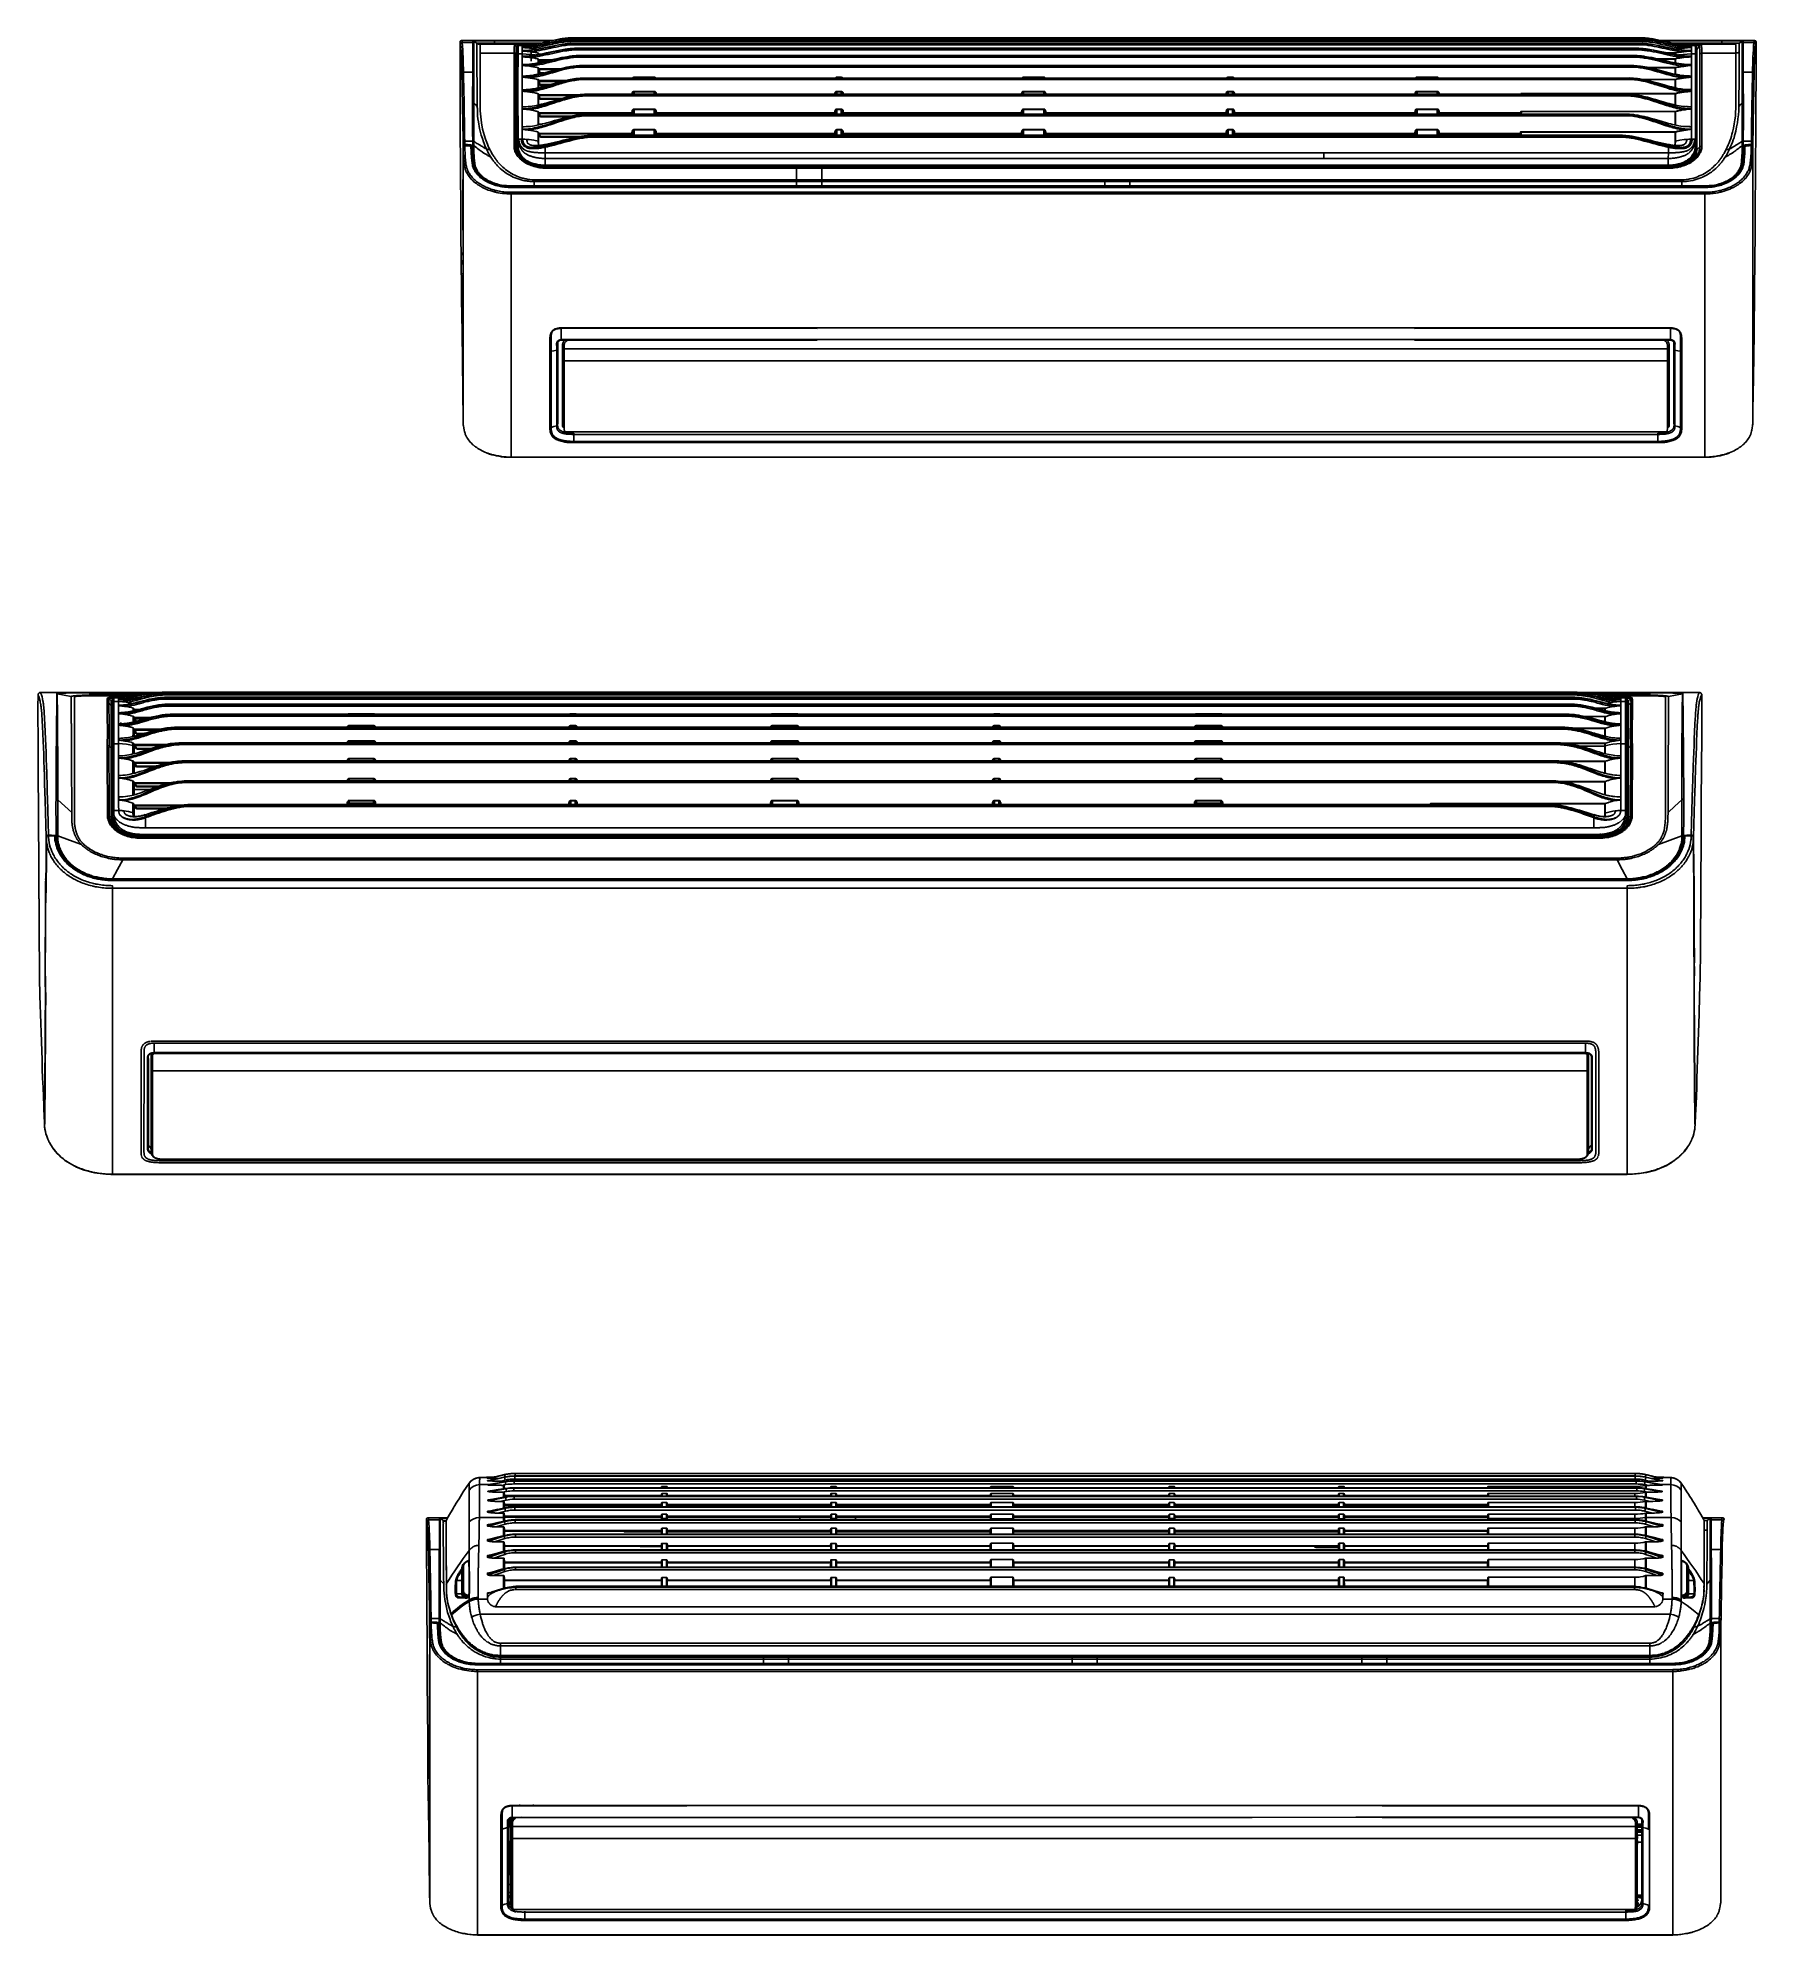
# Model space of a CAD drawing. Header units: millimetres. Extents: x 1291 to 5660, y 748 to 2981.
# Drawn here: x 1291 to 2391, y 1745 to 2960 of the extents above; entities that cross this region are included whole.
import ezdxf

# ---------------------------------------------------------------- set-up
doc = ezdxf.new("R2010")
doc.units = ezdxf.units.MM

msp = doc.modelspace()

# ---------------------------------------------------------------- linework, layer by layer
for p, q in [((2314, 2953.6), (2314, 2952.6)), ((2315.3, 2956.9), (2315.3, 2955.9)), ((2346.4, 2954.9), (2346.2, 2954.9)), ((1605.9, 2947.7), (1605.7, 2947.7)), ((1605.9, 2951.5), (1605.8, 2951.5)), ((1606.1, 2947.7), (1606, 2947.7)), ((1611.4, 2941), (1611.4, 2937.1)), ((1637.9, 2948.9), (1637.9, 2947.9)), ((2311.2, 2942.5), (2311.2, 2941.5)), ((2312.6, 2948.9), (2312.6, 2947.9)), ((2348.9, 2951.8), (2348.6, 2951.8)), ((2349.4, 2942.6), (2349.3, 2942.6)), ((1685.5, 2934.6), (1685.5, 2935)), ((1934.9, 2934.6), (1934.9, 2935)), ((2186.7, 2934.6), (2186.7, 2935)), ((2349.2, 2935.1), (2349, 2935.1)), ((1685.5, 2924.1), (1685.5, 2926)), ((1802.4, 2924.2), (1802.4, 2926)), ((2052.9, 2924.2), (2052.9, 2926)), ((2173.9, 2926), (2173.9, 2924.2)), ((2349.3, 2927), (2349.5, 2927)), ((1604.4, 2914.3), (1604.3, 2914.4)), ((1604.5, 2914.3), (1604.4, 2914.4)), ((1934.9, 2911.5), (1934.9, 2914.6)), ((1598.5, 2893.7), (1598.6, 2893.4)), ((1598.6, 2893.3), (1598.6, 2893.2)), ((1598.7, 2892.9), (1598.7, 2892.7)), ((1601.5, 2895.3), (1601.5, 2894.9)), ((1646.8, 2898), (1646.8, 2896.7)), ((1671.6, 2898), (1671.5, 2898.9)), ((1672.7, 2898), (1672.7, 2901.6)), ((1686.6, 2898), (1686.6, 2898.9)), ((1922, 2898), (1922, 2901.6)), ((1934.9, 2901.6), (1934.9, 2898)), ((2052.9, 2898), (2052.9, 2901.5)), ((2173.9, 2901.6), (2173.9, 2898)), ((2186.7, 2901.6), (2186.7, 2898)), ((2352, 2894), (2352, 2893.8)), ((2352, 2893.9), (2352, 2893.8)), ((1598.4, 2887.4), (1598.3, 2887.8)), ((1599.6, 2890.4), (1599.6, 2890.3)), ((1615, 2890.1), (1614.8, 2890)), ((1615.5, 2891), (1615.6, 2891)), ((1615.7, 2877.4), (1615.7, 2891.9)), ((2350.3, 2889.3), (2350.2, 2889.2)), ((2351.2, 2891.1), (2351.2, 2890.9)), ((2352, 2885.8), (2351.8, 2885.6)), ((2352.1, 2886.3), (2352.1, 2886.2)), ((2342, 2540.5), (2341.9, 2540.5)), ((1343, 2536.8), (1342.7, 2536.8)), ((2321.1, 2538.9), (2291, 2538.9)), ((1632.1, 2518.8), (1632.1, 2519.8)), ((1903.3, 2518.8), (1903.3, 2519.8)), ((2032.6, 2519.8), (2032.6, 2518.8)), ((1351.8, 2501.7), (1351.8, 2508.6)), ((1632.1, 2508.8), (1632.1, 2510.1)), ((1634.9, 2508.8), (1634.9, 2510.1)), ((1776.9, 2508.8), (1776.9, 2510.1)), ((1906.2, 2508.8), (1906.2, 2510.1)), ((2048.3, 2510.1), (2048.3, 2508.8)), ((2048.5, 2510.1), (2048.4, 2510.1)), ((2263.1, 2507.6), (2263.1, 2508.8)), ((2294.4, 2508.3), (2294.4, 2501.9)), ((1490.2, 2497.3), (1490.2, 2498.7)), ((1632.2, 2497.3), (1632.1, 2498.7)), ((2032.6, 2497.3), (2032.6, 2498.7)), ((2261.1, 2496.1), (2261.1, 2497.2)), ((1505.8, 2484.4), (1505.8, 2485.9)), ((1761.3, 2484.4), (1761.2, 2485.9)), ((1776.9, 2484.4), (1776.8, 2485.9)), ((2032.7, 2485.9), (2032.7, 2484.4)), ((2304.3, 2486.3), (2304.2, 2486.3)), ((1490.2, 2471.8), (1490.2, 2469.2)), ((1761.3, 2469.2), (1761.3, 2471.8)), ((1903.4, 2469.2), (1903.4, 2471.8)), ((1906.1, 2469.2), (1906.1, 2471.8)), ((2032.7, 2469.2), (2032.7, 2471.8)), ((2048.2, 2471.8), (2048.2, 2470.1)), ((1339.5, 2463.5), (1339.5, 2463)), ((1340.3, 2459.3), (1340.3, 2459.2)), ((2290.8, 2447.7), (2290.8, 2448.1)), ((2292.9, 2450.3), (2293.1, 2450.3)), ((2303.8, 2434.9), (2304.5, 2435)), ((1295.9, 2399.5), (1295.9, 2401.3)), ((1295.8, 2387), (1295.8, 2389.4)), ((1295.8, 2379.7), (1295.8, 2383.3)), ((1359.9, 2314.6), (1359.8, 2314.4)), ((1360.1, 2314.8), (1360, 2314.6)), ((2283.3, 2317.7), (2283.5, 2317.7)), ((1366.6, 2239.9), (1366.2, 2239.9)), ((2282.1, 2240), (2281.9, 2240)), ((2289.4, 2243), (2289.3, 2242.8)), ((1579, 2037.8), (1578.9, 2037.9)), ((2127.4, 2031.9), (2127.4, 2031.6)), ((2314.2, 2034.1), (2314.1, 2036)), ((2328.5, 2038.1), (2328.4, 2038.1)), ((2328.6, 2038.1), (2328.5, 2038.1)), ((2331.2, 2037.9), (2331.1, 2037.8)), ((1690.2, 2021.6), (1690.1, 2019.4)), ((1798.5, 2021.6), (1798.4, 2019.4)), ((1915.5, 2021.9), (1915.6, 2021.8)), ((2018.8, 2021.6), (2018.8, 2019.4)), ((2127.4, 2026.2), (2127.4, 2027.4)), ((1690.2, 2011.2), (1690.2, 2014.1)), ((1690.7, 2014.6), (1690.7, 2011.2)), ((1693.4, 2011.2), (1693.4, 2014.6)), ((1693.9, 2014.1), (1693.9, 2011.2)), ((1799, 2014.6), (1799, 2011.2)), ((1801.8, 2011.2), (1801.8, 2014.6)), ((1802.3, 2014.1), (1802.3, 2011.2)), ((1900.8, 2005.2), (1900.7, 2001.9)), ((1901.3, 2014.6), (1901.3, 2011.2)), ((1915.1, 2011.2), (1915.1, 2014.6)), ((2015, 2011.2), (2015, 2014.1)), ((2018.8, 2014.1), (2018.8, 2011.2)), ((2124.1, 2014.6), (2124.1, 2011.2)), ((2126.9, 2014.6), (2126.9, 2011.2)), ((2127.4, 2011.2), (2127.4, 2014.1)), ((2219.1, 2005.2), (2219, 2001.9)), ((2219.6, 2014.6), (2219.6, 2011.2)), ((2313.4, 2011.2), (2313.4, 2014.6)), ((2320.2, 2015.4), (2320.2, 2010.4)), ((2320.6, 2015.4), (2320.6, 2010.3)), ((1569.7, 1993.8), (1569.5, 1993.7)), ((1570.2, 1994), (1569.9, 1993.9)), ((1571.2, 1994.4), (1571, 1994.4)), ((1572.4, 1994.7), (1572.3, 1994.7)), ((1693.9, 1995.4), (1694, 1991.9)), ((1802.3, 1995.4), (1802.3, 1991.9)), ((2018.8, 1995.4), (2018.8, 1991.9)), ((1567.5, 1992), (1567.4, 1991.9)), ((1567.8, 1992.3), (1567.7, 1992.2)), ((1567.8, 1992.3), (1568.1, 1992.6)), ((2313.3, 1991.8), (1596.8, 1991.8)), ((1690.1, 1980.9), (1690.2, 1984.9)), ((1798.4, 1980.9), (1798.5, 1984.9)), ((1802.3, 1984.9), (1802.3, 1980.9)), ((2018.9, 1983.9), (2018.9, 1983.5)), ((2123.6, 1980.9), (2123.7, 1985)), ((2313.3, 1979), (1596.8, 1979)), ((2123.6, 1968.5), (2123.7, 1973.7)), ((1568.5, 1960.5), (1568.4, 1960.5)), ((1568.8, 1960.6), (1568.7, 1960.6)), ((1569.9, 1960.9), (1569.2, 1960.8)), ((1570.1, 1961), (1570, 1961)), ((1570.8, 1961.2), (1570.7, 1961.1)), ((1571.9, 1961.3), (1571.8, 1961.3)), ((1572.3, 1961.3), (1572.1, 1961.3)), ((1578.8, 1960.7), (1578.8, 1960.8)), ((1578.9, 1959.7), (1578.8, 1959.8)), ((1582, 1964.3), (1582.3, 1964.4)), ((1593.2, 1965.8), (1592.4, 1965.5)), ((1594.8, 1967.7), (1594.9, 1967.7)), ((1595.2, 1966.2), (1595.1, 1966.2)), ((1595.9, 1966.3), (1595.8, 1966.3)), ((1597, 1968.2), (1597, 1968.1)), ((1597, 1968), (1597, 1967.9)), ((2313.6, 1966.4), (2313.5, 1966.4)), ((2314.2, 1966.3), (2313.9, 1966.3)), ((2314.8, 1967.7), (2314.9, 1967.7)), ((2327.3, 1964.6), (2327.5, 1964.5)), ((2331.3, 1960), (2331.2, 1959.9)), ((2331.2, 1959.8), (2331.2, 1959.7)), ((2331.3, 1960.7), (2331.3, 1960.3)), ((1583.7, 1955.4), (1583.6, 1955.5)), ((2326.2, 1955.4), (1583.8, 1955.4)), ((2326, 1955.4), (2325.9, 1955.8)), ((2326.4, 1955.5), (2326.3, 1955.4)), ((2317.2, 1816.2), (2317.2, 1814.8)), ((1602.6, 1760.5), (1602.6, 1754.5)), ((2307.6, 1754.5), (2307.6, 1761.6))]:
    msp.add_line(p, q)
for points in [[(1561.5, 2958.3), (1561.4, 2958.2), (1561.4, 2958.1), (1561.3, 2958.1), (1561.3, 2958), (1561.3, 2958), (1561.3, 2958), (1561.2, 2957.9), (1561.2, 2957.9), (1561.2, 2957.9), (1561.2, 2957.8), (1561.2, 2957.7), (1561.2, 2957.6), (1561.2, 2957.5), (1561.2, 2950.8), (1561.2, 2944), (1561.4, 2907.9), (1561.6, 2871.7), (1561.7, 2853.7), (1561.8, 2835.6), (1562, 2817.5), (1562.1, 2799.4), (1562.1, 2798.8), (1562.1, 2798.1), (1562.1, 2795.5), (1562.2, 2792.9), (1562.3, 2782.5), (1562.5, 2772), (1563.2, 2715.4)], [(1561.6, 2956.3), (1561.5, 2956.8), (1561.4, 2957.2), (1561.3, 2957.4), (1561.3, 2957.5), (1561.2, 2957.5), (1561.2, 2957.5), (1561.2, 2957.5), (1561.2, 2957.5)], [(1561.8, 2958.5), (1561.7, 2958.4), (1561.6, 2958.4), (1561.5, 2958.3), (1561.5, 2958.3)], [(1561.8, 2958.5), (1561.8, 2958.5)], [(1561.9, 2958.5), (1561.9, 2958.5)], [(1562.2, 2958.5), (1562.1, 2958.5), (1562, 2958.5)], [(1569.4, 2958.4), (1569.4, 2958.5), (1569.4, 2958.5), (1569.5, 2958.5), (1569.5, 2958.5), (1569.6, 2958.5), (1569.7, 2958.5), (1569.7, 2958.5)], [(1570, 2957.1), (1569.7, 2957.2), (1569.4, 2957.3), (1569.4, 2957.4), (1569.4, 2958.1), (1569.4, 2958.3), (1569.4, 2958.3), (1569.4, 2958.4), (1569.4, 2958.4), (1569.4, 2958.4)], [(1570.3, 2958.3), (1570.3, 2958.3), (1570.2, 2958.3), (1570.1, 2958.3), (1570, 2958.3), (1570, 2958.3), (1570, 2958.3), (1570, 2958.3), (1570, 2958.3), (1570, 2958.3), (1570, 2958.3), (1570, 2958.1), (1570, 2958), (1570, 2957.4), (1570, 2957.4), (1570, 2957.3), (1570, 2957.2), (1570, 2957.1), (1569.7, 2957.2), (1569.4, 2957.3)], [(1569.4, 2957.2), (1569.4, 2957.1)], [(1569.7, 2958.4), (1570, 2958.3)], [(1569.8, 2958.5), (1569.9, 2958.5), (1570, 2958.5), (1570.1, 2958.5), (1570.3, 2958.5)], [(1570, 2958.3), (1570, 2958.3)], [(1570, 2958.2), (1571, 2957.5), (1572, 2956.8), (1572.5, 2956.5), (1573.1, 2956.3), (1573.6, 2956.2), (1574.2, 2956.1), (1574.2, 2915.4), (1574.2, 2914.9), (1574.2, 2914.5), (1574.2, 2914), (1574.2, 2913.5), (1574.3, 2911.7), (1574.5, 2909.7), (1574.7, 2907.8), (1574.9, 2905.8), (1575.7, 2901.7), (1576.8, 2897.5), (1577.5, 2895.4), (1578.3, 2893.2), (1578.8, 2892.1), (1579.2, 2891), (1579.7, 2889.9), (1580.3, 2888.9)], [(1570, 2957.8), (1570, 2957.7)], [(1570, 2957.1), (1570, 2957), (1570, 2956.9), (1570, 2956.9), (1570, 2956.2), (1570, 2955.8), (1570, 2955), (1570, 2954.7), (1570, 2954.1), (1570, 2953.5), (1570, 2952.7), (1570, 2952.3), (1570, 2948), (1570, 2946.9), (1570, 2945.7), (1570, 2944.9), (1570, 2944), (1570, 2943.1), (1570, 2942.2), (1570, 2941.7), (1570, 2939.2), (1570, 2938.7), (1570, 2938.2), (1570, 2937.4), (1570, 2936.7), (1570, 2935.9), (1570, 2935.2), (1570, 2933.6), (1570, 2932), (1570, 2930.3), (1570, 2929.9), (1570, 2928.6), (1570, 2926.8), (1570, 2925)], [(1570.4, 2958.3), (1570.4, 2958.3), (1570.5, 2958.3), (1570.6, 2958.3), (1570.8, 2958.4), (1570.9, 2958.4), (1571.1, 2958.4), (1571.2, 2958.4), (1571.3, 2958.4), (1571.6, 2958.4), (1571.9, 2958.4), (1572.2, 2958.4), (1572.5, 2958.4), (1572.9, 2958.4), (1573.3, 2958.4), (1573.7, 2958.4), (1574.1, 2958.4), (1574.4, 2958.4), (1574.4, 2958.4), (1575.1, 2958.4), (1575.6, 2958.4), (1576.1, 2958.4), (1576.6, 2958.4), (1579.7, 2958.4), (1579.8, 2958.4), (1580.6, 2958.4), (1581.2, 2958.4), (1582.1, 2958.4), (1582.5, 2958.4), (1619.7, 2958.4)], [(1570.5, 2958.5), (1570.6, 2958.5)], [(1570.7, 2958.5), (1570.8, 2958.5), (1571.1, 2958.5)], [(1571.4, 2958.5), (1571.8, 2958.5), (1572.1, 2958.5)], [(1572, 2956.8), (1572, 2956.8), (1572, 2956.7), (1572, 2956.7), (1572, 2956.6), (1572, 2956.4), (1572, 2956.3), (1572, 2956.1), (1572, 2955.9), (1572, 2955.7), (1572, 2955.5), (1572, 2954.4), (1572, 2953.6), (1572, 2952.7), (1572, 2951.6), (1572, 2950.3), (1572, 2948.9), (1572, 2947.2), (1572, 2945.4), (1572, 2943.4), (1572, 2941.2), (1572, 2938.9), (1572, 2936.4), (1572.1, 2933.7), (1572.1, 2930.8), (1572.1, 2927.8), (1572.1, 2924.7), (1572.2, 2921.3), (1572.2, 2920.5), (1572.2, 2919.6), (1572.2, 2918.7), (1572.2, 2917.8), (1572.2, 2916.9), (1572.2, 2916.6), (1572.2, 2916.3)], [(1572, 2956.8), (1572, 2956.8)], [(1572.1, 2956.8), (1572.1, 2956.8), (1572.2, 2956.8), (1572.3, 2956.8), (1572.4, 2956.8), (1572.7, 2956.8), (1573.1, 2956.8), (1573.7, 2956.8), (1574.3, 2956.8), (1575, 2956.8), (1575.9, 2956.8), (1578.8, 2956.8), (1579.9, 2956.8), (1581, 2956.8), (1581.5, 2956.8), (1582.1, 2956.8), (1582.7, 2956.8), (1583.2, 2956.8), (1583.2, 2957.6), (1583.2, 2958.4), (1583.2, 2958.5), (1620.3, 2958.5)], [(1572.5, 2958.5), (1572.9, 2958.5)], [(1573.8, 2958.5), (1573.9, 2958.5)], [(1574.2, 2956.1), (1574.2, 2956.1), (1574.2, 2956.1), (1574.3, 2956.1), (1574.3, 2956.2), (1574.4, 2956.2), (1574.5, 2956.2), (1574.6, 2956.2), (1574.8, 2956.2), (1575.1, 2956.2), (1575.5, 2956.2), (1576, 2956.2), (1576.6, 2956.2), (1577.3, 2956.2), (1578, 2956.2), (1578.8, 2956.2), (1579.7, 2956.2), (1581.4, 2956.2), (1581.9, 2956.2), (1610.1, 2956.2)], [(1574.8, 2958.5), (1575.3, 2958.5)], [(1581.8, 2958.5), (1581.8, 2958.5), (1581.8, 2958.4)], [(1583.2, 2956.2), (1583.2, 2956.3), (1583.2, 2956.4), (1583.2, 2956.6), (1583.2, 2956.8), (1613, 2956.8)], [(1595.9, 2954.5), (1595.9, 2954.4), (1595.9, 2953.7), (1595.9, 2952.8), (1595.9, 2952.3), (1595.9, 2951.7), (1595.9, 2951.4), (1595.9, 2951.1), (1595.8, 2950.9), (1595.8, 2950.7), (1595.8, 2950.7), (1595.8, 2950.2), (1595.8, 2950.1), (1595.8, 2949.8), (1595.8, 2949.6), (1595.8, 2949.1), (1595.8, 2948.7), (1595.8, 2948.2), (1595.8, 2947.7), (1595.8, 2947.2), (1595.8, 2946.7), (1595.8, 2946.1), (1595.8, 2945.5), (1595.8, 2945), (1595.8, 2944.4), (1595.8, 2943.7), (1595.8, 2942.9), (1595.8, 2942.8), (1595.8, 2941.8), (1595.8, 2940.4), (1595.8, 2938.9), (1595.8, 2937.4), (1595.8, 2936.6), (1595.8, 2935.8), (1595.8, 2934.1), (1595.8, 2930.6), (1595.8, 2928.8), (1595.8, 2924.8), (1595.8, 2922.8), (1595.8, 2918.5), (1595.8, 2916.3), (1595.8, 2914), (1595.8, 2911.7), (1595.8, 2909.3), (1595.8, 2906.8), (1595.8, 2904.3), (1595.8, 2901.7), (1595.8, 2900.4), (1595.8, 2896.4), (1595.8, 2893.7), (1595.8, 2890.8), (1595.8, 2890.2), (1595.9, 2889.5), (1596, 2888.8), (1596.2, 2888.2), (1596.4, 2887.5), (1596.7, 2886.8), (1596.9, 2886.5), (1597, 2886.3), (1597, 2886.2), (1597.2, 2885.9), (1597.4, 2885.5), (1597.8, 2884.9), (1598.3, 2884.3), (1598.8, 2883.7), (1599.4, 2883.1), (1599.6, 2882.8), (1599.9, 2882.6), (1600.1, 2882.4), (1600.3, 2882.3), (1600.4, 2882.1), (1600.6, 2882), (1601.2, 2881.5), (1601.9, 2881), (1602.7, 2880.5), (1603.4, 2880.1), (1603.8, 2879.9), (1604.2, 2879.6), (1604.6, 2879.4), (1604.7, 2879.4), (1604.8, 2879.3), (1604.9, 2879.3), (1605.1, 2879.2), (1605.9, 2878.9), (1606.8, 2878.5), (1607.6, 2878.2), (1608.6, 2877.9), (1609.5, 2877.7), (1610.4, 2877.5), (1610.7, 2877.4), (1611, 2877.4), (1611.1, 2877.3), (1611.3, 2877.3), (1611.4, 2877.3), (1611.9, 2877.2), (1612.4, 2877.1), (1613.3, 2877), (1614.3, 2876.9), (1615.3, 2876.9), (1616.3, 2876.9), (1776.7, 2876.9), (1776.7, 2864.7)], [(1596, 2955.8), (1596, 2955.7), (1596, 2955.6), (1596, 2955.5), (1596, 2955.4), (1596, 2955.2), (1596, 2955), (1596, 2954.8), (1595.9, 2954.7), (1595.9, 2954.6), (1595.9, 2954.6)], [(1596.1, 2955.9), (1596.1, 2955.9), (1596.1, 2955.9), (1596.1, 2955.9), (1596, 2955.9), (1596, 2955.8)], [(1596, 2955.8), (1596, 2955.8), (1596, 2955.7)], [(1596.7, 2956), (1596.6, 2956), (1596.6, 2956), (1596.6, 2956), (1596.4, 2955.9), (1596.2, 2955.9), (1596.1, 2955.9)], [(1596.1, 2955.9), (1596.7, 2955.7), (1597.3, 2955.3)], [(1609.8, 2956.2), (1609.6, 2956.2), (1609.1, 2956.2), (1608.7, 2956.2), (1607.8, 2956.2), (1606.9, 2956.2), (1606.1, 2956.1), (1605.2, 2956.1), (1604.8, 2956.1), (1604.4, 2956.1), (1604.2, 2956.1), (1604, 2956.1), (1603.7, 2956.1), (1602.9, 2956.1), (1602.2, 2956.1), (1601.5, 2956.1), (1600.9, 2956.1), (1600.3, 2956.1), (1599.7, 2956.1), (1599.6, 2956.1), (1599.4, 2956.1), (1599.3, 2956.1), (1599.2, 2956.1), (1598.9, 2956.1), (1598.7, 2956.1), (1598.2, 2956), (1597.8, 2956), (1597.4, 2956), (1597.1, 2956), (1596.9, 2956), (1596.8, 2956), (1596.7, 2956)], [(1597, 2949.8), (1597, 2950.5), (1597.1, 2951.1), (1597.1, 2951.7), (1597.1, 2952.2), (1597.1, 2953.1), (1597.1, 2953.8), (1597.1, 2953.9), (1597.2, 2954.1), (1597.2, 2954.2), (1597.2, 2954.3), (1597.2, 2954.6), (1597.2, 2954.7), (1597.2, 2954.8), (1597.2, 2954.9), (1597.2, 2955), (1597.2, 2955), (1597.2, 2955.1), (1597.2, 2955.1), (1597.3, 2955.1)], [(1597.3, 2955.2), (1597.3, 2955.2), (1597.3, 2955.2), (1597.3, 2955.2), (1597.9, 2954.3)], [(1598.4, 2955.3), (1598.4, 2955.3), (1598.3, 2955.3), (1598.2, 2955.2), (1598.1, 2955.2), (1598.1, 2955.1), (1598, 2955), (1598, 2955), (1597.9, 2954.9), (1597.9, 2954.8), (1597.9, 2954.9)], [(1598, 2955.1), (1597.9, 2955), (1597.9, 2954.9)], [(1597.9, 2949.5), (1597.9, 2950.1), (1597.9, 2950.7), (1597.9, 2951.2), (1597.9, 2951.7), (1597.9, 2952.6), (1597.9, 2953.2), (1597.9, 2953.4), (1597.9, 2953.8), (1597.9, 2954), (1597.9, 2954.2), (1597.9, 2954.4), (1597.9, 2954.7), (1597.9, 2954.7), (1597.9, 2954.7), (1597.9, 2954.8)], [(1597.9, 2954.5), (1597.9, 2954.6)], [(1597.9, 2953.6), (1597.9, 2953.7)], [(1598, 2955.1), (1598.2, 2955.3), (1598.4, 2955.4), (1598.4, 2955.4)], [(1598.1, 2955.2), (1598.1, 2955.2), (1598, 2955.1), (1598, 2955.1), (1598, 2955.1), (1598, 2955.1)], [(1606, 2955.6), (1603.5, 2955.6), (1603.2, 2955.6), (1602.9, 2955.6), (1602.6, 2955.6), (1602.5, 2955.6), (1602.4, 2955.6), (1602.1, 2955.6), (1601.9, 2955.6), (1601.6, 2955.6), (1601.4, 2955.6), (1600.9, 2955.5), (1600.5, 2955.5), (1600.1, 2955.5), (1599.8, 2955.5), (1599.6, 2955.5), (1599.5, 2955.5), (1599.4, 2955.5), (1599.2, 2955.5), (1599.2, 2955.5), (1599.1, 2955.5), (1599.1, 2955.5), (1599, 2955.5), (1598.9, 2955.5), (1598.8, 2955.4), (1598.6, 2955.4), (1598.4, 2955.4)], [(1598.4, 2955.3), (1598.4, 2955.3), (1599, 2955.3), (1599.6, 2955.3), (1601, 2955.3), (1601.3, 2955.3), (1601.6, 2955.3), (1602, 2955.3)], [(1598.4, 2955.1), (1598.4, 2955.2)], [(1598.4, 2954.1), (1598.4, 2954.2)], [(1623.5, 2957.9), (1621.4, 2957.5), (1619.4, 2957.1), (1617.4, 2956.6), (1615.4, 2956.1), (1613.3, 2955.7), (1611.3, 2955.3), (1609.2, 2954.9), (1607.2, 2954.6), (1605.1, 2954.3), (1604.6, 2954.3), (1604.3, 2954.3), (1604.1, 2954.3), (1603.6, 2954.2), (1603, 2954.2), (1602.5, 2954.2), (1602, 2954.1), (1601.5, 2954.1), (1601.2, 2954.1), (1601.1, 2954.1), (1601, 2954.1)], [(1601, 2952.1), (1602, 2952.1), (1603.1, 2952.1), (1604.2, 2952.2), (1605.3, 2952.3), (1605.8, 2952.3), (1606.4, 2952.4), (1606.6, 2952.4), (1606.9, 2952.4), (1607.2, 2952.5), (1607.4, 2952.5), (1608.5, 2952.7), (1609.6, 2952.8), (1611.7, 2953.2), (1613.8, 2953.6), (1616, 2954), (1618.1, 2954.5), (1620.2, 2954.9), (1622.3, 2955.4), (1624.4, 2955.8), (1626.6, 2956.2), (1627.6, 2956.3), (1628.7, 2956.5), (1629.2, 2956.5), (1629.8, 2956.6), (1630.3, 2956.6), (1630.9, 2956.7), (1631.9, 2956.8), (1633, 2956.9), (1633.6, 2956.9), (1634.1, 2956.9), (1634.4, 2956.9), (1634.7, 2956.9), (2315.8, 2956.9), (2316.1, 2956.9), (2316.4, 2956.9), (2316.9, 2956.9), (2317.4, 2956.9), (2318.5, 2956.8), (2319.6, 2956.7)], [(2349.5, 2951.8), (2348.4, 2951.9), (2347.3, 2951.9), (2346.3, 2952), (2345.2, 2952.1), (2344.9, 2952.1), (2344.4, 2952.1), (2344.1, 2952.2), (2343.6, 2952.2), (2343, 2952.3), (2342, 2952.5), (2340.9, 2952.6), (2338.7, 2953), (2336.6, 2953.4), (2334.5, 2953.9), (2332.4, 2954.3), (2330.3, 2954.8), (2328.2, 2955.3), (2326, 2955.7), (2323.9, 2956), (2322.8, 2956.2), (2321.8, 2956.4), (2321.2, 2956.4), (2320.7, 2956.5), (2320.1, 2956.6), (2319.6, 2956.6), (2318.5, 2956.7), (2317.4, 2956.8), (2316.4, 2956.8), (2315.3, 2956.8), (1635.2, 2956.8), (1634.1, 2956.8), (1633, 2956.8), (1631.9, 2956.7), (1630.9, 2956.6), (1630.3, 2956.6), (1629.8, 2956.5), (1629.2, 2956.4), (1628.7, 2956.4), (1627.6, 2956.2), (1626.6, 2956), (1624.4, 2955.7), (1622.3, 2955.3), (1620.2, 2954.8), (1618.1, 2954.3), (1616, 2953.9), (1613.8, 2953.4), (1611.7, 2953), (1609.6, 2952.6), (1608.5, 2952.5), (1607.4, 2952.3), (1606.9, 2952.2), (1606.4, 2952.2), (1606.1, 2952.1), (1605.6, 2952.1), (1605.3, 2952.1), (1604.2, 2952), (1603.1, 2951.9), (1602, 2951.9), (1601, 2951.8)], [(1601, 2955.1), (1601, 2955.2), (1601, 2955.2), (1602, 2955.2), (1603, 2955.2), (1603.5, 2955.3), (1604, 2955.3), (1604.5, 2955.4), (1605, 2955.4), (1607, 2955.7), (1608.9, 2956), (1610.9, 2956.4)], [(1605, 2955.4), (1604.5, 2955.3), (1604, 2955.3), (1603.5, 2955.2), (1603.3, 2955.2), (1603, 2955.2), (1602, 2955.1), (1601, 2955.1)], [(1609.1, 2949.3), (1606.2, 2949.7), (1603.6, 2949.9), (1601, 2950), (1601, 2950.7), (1601, 2955.2), (1601, 2955.3), (1601, 2955.3)], [(1601, 2955.1), (1602.2, 2955.1), (1602.2, 2955.1), (1602.8, 2955.1), (1602.9, 2955), (1603, 2955), (1603, 2955), (1603.2, 2955)], [(1603.1, 2954.9), (1603, 2954.9), (1602.8, 2954.9), (1602.4, 2955), (1602.4, 2955), (1602, 2955), (1602, 2955), (1601.8, 2955), (1601.8, 2955), (1601, 2955)], [(1601, 2954.4), (1601, 2954.4)], [(1605.5, 2953.7), (1605.2, 2953.8), (1605, 2953.8), (1604.8, 2953.8), (1604.6, 2953.8), (1604.4, 2953.8), (1604.2, 2953.9), (1604, 2953.9), (1603.9, 2953.9), (1603.7, 2953.9), (1603.4, 2953.9), (1603.3, 2953.9), (1603.1, 2953.9), (1602.8, 2953.9), (1602.6, 2954), (1602.5, 2954), (1602.4, 2954), (1602.3, 2954), (1602.2, 2954), (1602.1, 2954), (1602, 2954), (1601.9, 2954), (1601.7, 2954), (1601.6, 2954), (1601.4, 2954), (1601, 2954)], [(2349.5, 2948.5), (2349.1, 2948.5), (2349, 2948.5), (2348.4, 2948.5), (2347.8, 2948.5), (2347.3, 2948.6), (2346.1, 2948.6), (2345, 2948.7), (2343.9, 2948.8), (2342.8, 2949), (2342.5, 2949), (2342.2, 2949), (2342, 2949.1), (2341.7, 2949.1), (2340.6, 2949.3), (2338.4, 2949.7), (2336.2, 2950.1), (2334, 2950.6), (2331.8, 2951), (2329.6, 2951.5), (2327.4, 2952), (2325.2, 2952.4), (2323, 2952.8), (2321.9, 2953), (2320.8, 2953.1), (2320.5, 2953.2), (2320.2, 2953.2), (2319.9, 2953.2), (2319.6, 2953.3), (2319.1, 2953.3), (2318.5, 2953.4), (2317.4, 2953.5), (2316.3, 2953.5), (2315.7, 2953.6), (2315.2, 2953.6), (2314.9, 2953.6), (2314.6, 2953.6), (1635.9, 2953.6), (1635.6, 2953.6), (1635.3, 2953.6), (1634.8, 2953.6), (1634.2, 2953.5), (1633.1, 2953.5), (1631.9, 2953.4), (1631.4, 2953.3), (1630.8, 2953.3), (1630.6, 2953.2), (1630.3, 2953.2), (1630, 2953.2), (1629.7, 2953.1), (1628.6, 2953), (1627.5, 2952.8), (1625.3, 2952.4), (1623.1, 2952), (1620.9, 2951.5), (1616.5, 2950.6), (1614.3, 2950.1), (1612.1, 2949.7), (1609.9, 2949.3), (1609.3, 2949.2), (1608.8, 2949.1), (1608.5, 2949.1), (1608.2, 2949), (1607.9, 2949), (1607.7, 2949), (1606.6, 2948.8), (1605.4, 2948.7), (1604.3, 2948.6), (1603.2, 2948.6), (1602.6, 2948.5), (1602.1, 2948.5), (1601.5, 2948.5), (1601.4, 2948.5), (1601, 2948.5)], [(1601, 2948.2), (1601.5, 2948.2), (1601.8, 2948.2), (1602.6, 2948.2), (1603.2, 2948.2), (1604.3, 2948.3), (1605.4, 2948.4), (1606, 2948.4), (1606.6, 2948.5), (1606.8, 2948.5), (1607.1, 2948.6), (1607.4, 2948.6), (1607.7, 2948.6), (1608.8, 2948.8), (1609.9, 2949), (1612.1, 2949.4), (1614.3, 2949.8), (1616.5, 2950.3), (1618.7, 2950.8), (1620.9, 2951.3), (1623.1, 2951.8), (1625.3, 2952.3), (1627.5, 2952.7), (1628.6, 2952.8), (1629.7, 2953), (1630, 2953), (1630.3, 2953.1), (1630.8, 2953.1), (1631.4, 2953.2), (1631.9, 2953.3), (1633.1, 2953.4), (1634.2, 2953.4), (1635.3, 2953.5), (1636.4, 2953.5), (2314, 2953.5), (2315.2, 2953.5), (2316.3, 2953.4), (2317.4, 2953.4), (2318.5, 2953.3), (2319.1, 2953.2), (2319.6, 2953.1), (2319.9, 2953.1), (2320.5, 2953), (2320.8, 2953), (2321.9, 2952.8), (2323, 2952.7), (2325.2, 2952.3), (2327.4, 2951.8), (2329.6, 2951.3), (2331.8, 2950.8), (2334, 2950.3), (2336.2, 2949.8), (2338.4, 2949.4), (2340.6, 2949), (2341.7, 2948.8), (2342.8, 2948.6), (2343.1, 2948.6), (2343.4, 2948.6), (2343.6, 2948.5), (2343.9, 2948.5), (2344.5, 2948.4), (2345, 2948.4), (2346.1, 2948.3), (2347.3, 2948.2), (2347.8, 2948.2), (2348.7, 2948.2), (2349, 2948.2), (2349.5, 2948.2)], [(1601.1, 2955.1), (1601.1, 2955.1)], [(1601.1, 2954), (1601.1, 2954)], [(1601.3, 2954), (1601.2, 2954)], [(1601.3, 2954), (1601.5, 2954), (1601.7, 2954), (1602, 2954), (1603, 2954.1), (1603.6, 2954.1), (1604.1, 2954.1), (1604.3, 2954.2), (1604.6, 2954.2), (1604.9, 2954.2), (1605.1, 2954.2), (1607.2, 2954.5), (1609.2, 2954.8), (1611.3, 2955.2), (1613.3, 2955.6), (1615.4, 2956), (1617.4, 2956.5), (1619.4, 2957), (1621.4, 2957.4), (1623.5, 2957.8), (1625.5, 2958.2), (1626.6, 2958.4), (1627.6, 2958.5), (1627.8, 2958.6), (1628.4, 2958.6), (1628.6, 2958.7), (1629.1, 2958.7), (1629.7, 2958.8), (1630.7, 2958.9), (1631.7, 2958.9), (1632.8, 2959), (1633.8, 2959), (1633.8, 2958.1)], [(1607.1, 2954.7), (1606.7, 2954.7), (1606.3, 2954.8), (1605.9, 2954.8), (1605.5, 2954.9), (1605.2, 2954.9), (1604.8, 2954.9), (1604.4, 2955), (1604, 2955), (1603.3, 2955.1), (1602.5, 2955.1), (1602.1, 2955.1), (1601.8, 2955.1), (1601.4, 2955.1)], [(1601.4, 2955.1), (1601.5, 2955.1)], [(1601.5, 2955), (1601.4, 2955)], [(1601.7, 2955.1), (1601.8, 2955.1)], [(1602, 2955.1), (1602.1, 2955.1)], [(1602.2, 2955), (1602.1, 2955)], [(1602.3, 2955.1), (1602.4, 2955.1)], [(1602.5, 2955.1), (1602.6, 2955.1)], [(1602.6, 2955), (1602.5, 2955)], [(1602.6, 2955.1), (1602.7, 2955.1)], [(1602.7, 2954.9), (1602.6, 2955)], [(1602.8, 2955), (1602.9, 2955)], [(1602.9, 2954.9), (1602.8, 2954.9)], [(1603.1, 2954.9), (1603, 2954.9)], [(1603.1, 2955), (1603.2, 2955)], [(1603.2, 2955), (1603.3, 2955), (1603.4, 2955), (1603.5, 2955), (1603.5, 2955), (1603.6, 2955), (1603.6, 2955), (1603.7, 2955), (1603.7, 2955), (1603.8, 2955), (1604, 2955)], [(1603.7, 2954.9), (1603.5, 2954.9), (1603.5, 2954.9), (1603.4, 2954.9), (1603.4, 2954.9), (1603.3, 2954.9), (1603.3, 2954.9), (1603.2, 2954.9), (1603.2, 2954.9)], [(1603.3, 2955), (1603.4, 2955)], [(1603.7, 2954.9), (1603.6, 2954.9)], [(1603.8, 2955), (1603.9, 2955)], [(1604.1, 2954.9), (1603.9, 2954.9), (1603.8, 2954.9), (1603.8, 2954.9)], [(1604, 2954.9), (1603.9, 2954.9)], [(1604, 2955), (1604.1, 2955), (1604.1, 2955), (1604.2, 2955), (1604.2, 2955), (1604.3, 2955), (1604.3, 2955), (1604.4, 2955), (1604.6, 2954.9), (1604.6, 2954.9), (1604.9, 2954.9)], [(1604.1, 2954.9), (1604, 2954.9)], [(1604.5, 2954.8), (1604.5, 2954.8), (1604.4, 2954.8), (1604.3, 2954.9), (1604.2, 2954.9), (1604.2, 2954.9)], [(1604.4, 2955), (1604.5, 2955)], [(1605.5, 2954.8), (1604.8, 2954.8), (1604.7, 2954.8), (1604.7, 2954.8), (1604.6, 2954.8), (1604.6, 2954.8)], [(1604.7, 2954.9), (1604.8, 2954.9)], [(1604.9, 2954.9), (1604.9, 2954.9), (1605, 2954.9), (1605.1, 2954.9), (1605.1, 2954.9), (1605.2, 2954.9), (1605.6, 2954.9), (1605.6, 2954.8), (1605.7, 2954.8), (1605.8, 2954.8), (1605.8, 2954.8), (1605.9, 2954.8), (1606.1, 2954.8), (1606.2, 2954.8), (1606.3, 2954.8), (1606.3, 2954.8), (1606.4, 2954.8), (1606.4, 2954.8), (1606.5, 2954.8), (1606.5, 2954.8), (1606.6, 2954.7), (1606.6, 2954.7), (1606.7, 2954.7), (1606.7, 2954.7), (1606.8, 2954.7), (1607.1, 2954.7), (1607.1, 2954.7)], [(1605.3, 2954.8), (1605.2, 2954.8)], [(1605.7, 2954.7), (1605.6, 2954.7), (1605.6, 2954.7)], [(1605.8, 2953.7), (1605.6, 2953.7), (1605.6, 2953.7)], [(1605.7, 2953.7), (1605.6, 2953.7)], [(1605.8, 2953.7), (1605.8, 2953.7), (1605.7, 2953.7)], [(1606.7, 2954.6), (1606.6, 2954.6), (1606.5, 2954.6), (1606.4, 2954.7), (1605.9, 2954.7), (1605.8, 2954.7), (1605.8, 2954.7)], [(1605.9, 2954.8), (1606, 2954.8)], [(1606, 2954.7), (1605.9, 2954.7)], [(1605.9, 2953.7), (1605.9, 2953.7)], [(1606.3, 2953.6), (1606, 2953.7), (1605.9, 2953.7)], [(1606, 2954.8), (1606.1, 2954.8)], [(1606.1, 2954.7), (1606, 2954.7)], [(1606, 2953.7), (1606, 2953.7)], [(1606.2, 2954.7), (1606.1, 2954.7)], [(1606.2, 2953.7), (1606.1, 2953.7), (1606.1, 2953.7)], [(1606.3, 2954.7), (1606.2, 2954.7)], [(1606.3, 2953.6), (1606.2, 2953.6)], [(1606.4, 2954.7), (1606.3, 2954.7)], [(1606.6, 2953.6), (1606.6, 2953.6), (1606.6, 2953.6), (1606.5, 2953.6), (1606.4, 2953.6), (1606.3, 2953.6)], [(1606.5, 2953.6), (1606.4, 2953.6), (1606.4, 2953.6)], [(1606.7, 2954.6), (1606.6, 2954.6)], [(1636.4, 2953.6), (1636.4, 2952.6), (1635.5, 2952.6), (1634.5, 2952.6), (1633.6, 2952.5), (1632.7, 2952.4), (1631.7, 2952.3), (1630.8, 2952.2), (1630.5, 2952.2), (1630.3, 2952.2), (1630.1, 2952.1), (1629.8, 2952.1), (1629.4, 2952), (1628.9, 2952), (1627, 2951.7), (1625.2, 2951.3), (1623.3, 2950.9), (1621.5, 2950.5), (1617.8, 2949.7), (1615.9, 2949.3), (1614.1, 2948.9), (1612.2, 2948.5), (1610.4, 2948.2), (1608.5, 2947.9), (1606.7, 2947.6)], [(1606.7, 2953.6), (1606.7, 2953.6)], [(1610.2, 2953), (1610.2, 2953), (1609.2, 2953.2), (1608.6, 2953.3), (1608.1, 2953.4), (1607.9, 2953.4), (1607.6, 2953.5), (1607.3, 2953.5), (1607.1, 2953.5), (1607, 2953.5), (1606.7, 2953.6)], [(1606.8, 2954.7), (1607, 2954.7)], [(1607, 2953.5), (1606.9, 2953.6), (1606.8, 2953.6), (1606.8, 2953.6)], [(1606.9, 2951.3), (1608.7, 2951.6), (1610.5, 2951.9), (1612.3, 2952.2), (1614, 2952.5), (1615.8, 2952.9), (1617.5, 2953.3), (1619.3, 2953.7), (1621, 2954.1), (1622.8, 2954.4), (1624.5, 2954.8), (1626.3, 2955.1), (1628, 2955.4), (1628.5, 2955.4), (1628.9, 2955.5), (1629.4, 2955.5), (1629.8, 2955.6), (1630.7, 2955.7), (1631.6, 2955.8), (1632.5, 2955.8), (1633.4, 2955.9), (1634.3, 2955.9), (1635.2, 2955.9), (1635.2, 2956.9)], [(1607, 2953.6), (1606.9, 2953.6)], [(1616.7, 2957.7), (1615.8, 2957.4), (1614.8, 2957.2), (1612.9, 2956.7), (1610.9, 2956.3), (1609, 2955.9), (1607, 2955.6)], [(1607.1, 2954.7), (1610.3, 2955.2), (1613.4, 2955.9), (1615, 2956.3), (1616.5, 2956.7), (1618.1, 2957.1), (1619.7, 2957.4), (1621.3, 2957.8), (1622.9, 2958.1), (1624.4, 2958.4), (1626, 2958.7), (1626.4, 2958.8), (1626.8, 2958.8), (1627.6, 2959), (1628.4, 2959), (1629.2, 2959.1), (1630.1, 2959.2), (1630.9, 2959.2), (1631.7, 2959.3), (1632.5, 2959.3), (1632.5, 2960.2)], [(2316.7, 2958.1), (1633.8, 2958.1), (1633, 2958.1), (1632.1, 2958), (1631.3, 2958), (1630.4, 2957.9), (1629.6, 2957.9), (1628.7, 2957.8), (1628.3, 2957.7), (1627.9, 2957.7), (1627.5, 2957.6), (1627, 2957.5), (1625.4, 2957.3), (1623.7, 2956.9), (1622, 2956.6), (1620.4, 2956.2), (1618.7, 2955.9), (1617.1, 2955.5), (1615.4, 2955.1), (1613.7, 2954.7), (1612.1, 2954.4), (1610.4, 2954.1), (1608.7, 2953.8), (1607.1, 2953.5)], [(1625.5, 2959.6), (1625, 2959.5), (1624.5, 2959.4), (1622.6, 2959), (1620.6, 2958.6), (1618.7, 2958.1), (1614.8, 2957.2)], [(1616.7, 2957.7), (1618.7, 2958.2), (1620.6, 2958.6), (1622.6, 2959)], [(1624.5, 2959.4), (1625.5, 2959.6), (1626.5, 2959.8), (1627.5, 2959.9), (1628.5, 2960), (1629.5, 2960.1), (1630.5, 2960.2), (1631, 2960.2), (1631.5, 2960.2), (1631.7, 2960.2), (1632, 2960.2), (1632.1, 2960.2), (1632.2, 2960.2), (2318.2, 2960.2), (2318.4, 2960.2), (2318.5, 2960.2), (2318.7, 2960.2), (2319, 2960.2), (2319.5, 2960.2), (2320, 2960.2), (2321, 2960.1), (2322, 2960), (2323, 2959.9)], [(1632.5, 2960.2), (1631.5, 2960.2), (1630.5, 2960.1), (1629.5, 2960.1), (1628.5, 2960), (1627.5, 2959.9), (1626.5, 2959.7), (1626.3, 2959.7), (1626, 2959.7), (1625.8, 2959.6)], [(1630.7, 2958.9), (1629.7, 2958.8), (1629.1, 2958.8), (1628.6, 2958.7), (1628.4, 2958.7), (1628.1, 2958.7), (1627.8, 2958.6), (1627.6, 2958.6), (1626.6, 2958.4)], [(2320.8, 2958.8), (2319.8, 2958.9), (2318.7, 2959), (2318.2, 2959), (2317.7, 2959), (2317.4, 2959), (2317.2, 2959), (2317, 2959), (2316.9, 2959.1), (1633.6, 2959.1), (1633.4, 2959), (1633.3, 2959), (1632.8, 2959), (1632.3, 2959), (1631.7, 2959)], [(1632.5, 2959.3), (2318, 2959.3), (2318.8, 2959.3), (2319.6, 2959.2), (2320.4, 2959.2), (2321.1, 2959.1), (2321.9, 2959.1), (2322.7, 2959), (2323.1, 2958.9), (2323.5, 2958.9), (2324.3, 2958.7), (2325.8, 2958.5), (2327.4, 2958.2), (2328.9, 2957.9), (2330.5, 2957.5), (2332, 2957.1), (2335.1, 2956.4), (2336.6, 2956), (2339.7, 2955.3), (2342.8, 2954.8), (2343.4, 2954.8)], [(1635.2, 2955.9), (2315.3, 2955.9), (2317, 2955.9), (2318.8, 2955.8), (2319.7, 2955.7), (2321, 2955.6), (2321.4, 2955.5), (2321.8, 2955.4), (2322.3, 2955.4), (2324, 2955.1), (2325.7, 2954.8), (2327.4, 2954.5), (2329.2, 2954.1), (2330.9, 2953.7), (2332.6, 2953.4), (2334.3, 2953), (2336, 2952.6), (2339.5, 2951.9), (2342.9, 2951.4), (2343.7, 2951.5), (2344.1, 2951.5), (2344.5, 2951.6), (2344.9, 2951.6), (2345.3, 2951.6), (2345.7, 2951.6), (2346.1, 2951.7), (2346.9, 2951.7), (2347.6, 2951.8), (2348, 2951.8), (2348.4, 2951.8), (2348.6, 2951.8)], [(2114.3, 2960.2), (2114.3, 2960.2)], [(2114.3, 2959), (2114.3, 2959.1)], [(2324.9, 2958.2), (2323.9, 2958.4), (2322.9, 2958.5), (2322.6, 2958.6), (2322.1, 2958.6), (2321.8, 2958.7), (2321.3, 2958.7), (2320.8, 2958.8), (2319.8, 2958.9), (2318.7, 2958.9), (2317.7, 2959), (2316.7, 2959), (2316.7, 2958.1), (2318.3, 2958), (2320, 2957.9), (2320.8, 2957.9), (2321.6, 2957.8), (2322, 2957.7), (2322.4, 2957.7), (2322.9, 2957.6), (2323.3, 2957.6), (2324.9, 2957.3), (2326.5, 2957), (2328.2, 2956.7), (2329.8, 2956.3), (2331.4, 2955.9), (2333, 2955.6), (2334.7, 2955.2), (2336.3, 2954.8), (2339.5, 2954.2), (2342.8, 2953.6), (2342.8, 2953.5), (2342.8, 2953.4), (2341.9, 2953.3), (2341, 2953.1), (2340.2, 2953)], [(2346, 2955.3), (2345.5, 2955.4), (2343.5, 2955.6), (2341.5, 2955.9), (2339.6, 2956.3), (2337.6, 2956.7), (2335.7, 2957.2), (2334.7, 2957.4), (2333.7, 2957.7), (2331.8, 2958.1), (2329.8, 2958.6), (2327.9, 2959), (2325.9, 2959.4), (2325.4, 2959.5), (2324.9, 2959.6), (2324.7, 2959.6), (2324.4, 2959.7), (2324.2, 2959.7), (2324, 2959.7), (2323, 2959.9), (2322, 2960), (2321, 2960.1), (2320, 2960.1), (2319, 2960.2), (2318, 2960.2), (2318, 2959.3)], [(2320.1, 2956.6), (2320.7, 2956.6), (2321.2, 2956.5), (2321.8, 2956.5), (2322.8, 2956.3), (2323.9, 2956.2), (2326, 2955.8), (2328.2, 2955.4), (2330.3, 2954.9), (2332.4, 2954.5), (2334.5, 2954), (2336.6, 2953.6), (2338.8, 2953.2), (2340.9, 2952.8), (2342, 2952.7), (2343, 2952.5), (2343.3, 2952.5), (2343.6, 2952.4), (2343.8, 2952.4), (2344.1, 2952.4), (2344.6, 2952.3), (2345.2, 2952.3), (2346.3, 2952.2), (2347.3, 2952.1), (2348.4, 2952.1), (2349.5, 2952.1), (2349.2, 2952.1), (2349.1, 2952.1), (2348.9, 2952.1), (2349.2, 2952.1)], [(2323.9, 2958.4), (2322.9, 2958.6), (2322.6, 2958.6), (2322.4, 2958.7), (2322.1, 2958.7), (2321.8, 2958.7), (2321.3, 2958.8)], [(2324, 2959.8), (2325, 2959.6), (2325.9, 2959.4)], [(2349.5, 2954.1), (2349, 2954.1), (2348.5, 2954.1), (2347.9, 2954.2), (2347.4, 2954.2), (2346.9, 2954.2), (2346.4, 2954.3), (2346.1, 2954.3), (2345.9, 2954.3), (2345.6, 2954.3), (2345.4, 2954.3), (2343.3, 2954.6), (2341.2, 2954.9), (2339.2, 2955.3), (2337.1, 2955.7), (2335.1, 2956.1), (2333.1, 2956.6), (2331.1, 2957.1), (2329, 2957.5), (2327, 2957.9), (2324.9, 2958.3)], [(2349.5, 2954), (2349.1, 2954), (2349, 2954), (2348.5, 2954), (2347.9, 2954.1), (2347.4, 2954.1), (2346.9, 2954.1), (2346.4, 2954.1), (2346.1, 2954.2), (2345.9, 2954.2), (2345.3, 2954.2), (2343.3, 2954.5), (2341.2, 2954.8), (2339.2, 2955.2), (2337.1, 2955.6), (2335.1, 2956), (2333.1, 2956.5), (2331.1, 2957), (2329, 2957.4), (2327, 2957.8)], [(2327.9, 2959), (2329.8, 2958.6), (2331.8, 2958.2), (2333.7, 2957.7), (2335.7, 2957.2)], [(2389.9, 2958.6), (2330.1, 2958.6)], [(2378.8, 2958.4), (2378.2, 2958.4), (2378, 2958.4), (2377.5, 2958.4), (2377, 2958.4), (2376.5, 2958.4), (2376, 2958.4), (2373.3, 2958.4), (2373, 2958.4), (2372.1, 2958.4), (2371.8, 2958.4), (2371.1, 2958.4), (2370.9, 2958.4), (2370.3, 2958.4), (2369.9, 2958.4), (2330.7, 2958.4)], [(2368.9, 2958.6), (2368.9, 2958.4), (2368.9, 2957.6), (2368.8, 2956.9), (2368.1, 2956.9), (2337.4, 2956.9)], [(2337.6, 2956.8), (2339.6, 2956.4), (2341.5, 2956), (2343.5, 2955.7), (2345.5, 2955.4), (2346, 2955.4), (2346.5, 2955.3), (2347, 2955.3), (2347.5, 2955.2), (2348.5, 2955.2), (2349.5, 2955.2)], [(2339.7, 2953.1), (2342.8, 2953.6), (2343.2, 2953.7), (2343.6, 2953.7), (2344.5, 2953.8), (2344.7, 2953.8), (2344.9, 2953.8), (2345.1, 2953.8), (2345.3, 2953.8), (2345.8, 2953.9), (2346.2, 2953.9), (2347, 2953.9), (2347.8, 2954), (2348.7, 2954)], [(2371.8, 2888.9), (2372.5, 2890.3), (2373.1, 2891.7), (2373.7, 2893), (2374.2, 2894.4), (2374.7, 2895.8), (2375.1, 2897.2), (2375.5, 2898.5), (2375.9, 2899.9), (2376.5, 2902.5), (2377, 2905.2), (2377.4, 2907.7), (2377.7, 2910.2), (2377.8, 2912.7), (2377.9, 2915.1), (2377.9, 2915.7), (2377.9, 2956.1), (2377.9, 2956.1), (2377.8, 2956.2), (2377.7, 2956.2), (2377.6, 2956.2), (2377.4, 2956.2), (2376.8, 2956.2), (2376.1, 2956.2), (2375.7, 2956.2), (2375.2, 2956.2), (2374.7, 2956.2), (2374.1, 2956.2), (2372.9, 2956.2), (2371.6, 2956.2), (2370.9, 2956.2), (2340.3, 2956.2)], [(2341.5, 2956.2), (2340.5, 2956.2)], [(2342.8, 2956.2), (2342.4, 2956.2)], [(2348.3, 2954), (2347.9, 2954), (2347, 2953.9), (2346.2, 2953.8), (2345.8, 2953.8), (2345.4, 2953.8), (2345.1, 2953.7), (2344.9, 2953.7), (2344.5, 2953.7), (2343.7, 2953.6), (2342.8, 2953.4)], [(2355.2, 2956), (2355.2, 2956), (2355, 2956), (2354.9, 2956), (2354.5, 2956), (2354.2, 2956), (2353.8, 2956.1), (2353.3, 2956.1), (2353.1, 2956.1), (2352.8, 2956.1), (2352.7, 2956.1), (2352.5, 2956.1), (2352.4, 2956.1), (2352.3, 2956.1), (2351.7, 2956.1), (2351.1, 2956.1), (2350.4, 2956.1), (2349.8, 2956.1), (2349.1, 2956.1), (2348.3, 2956.1), (2348.2, 2956.1), (2347.7, 2956.1), (2347.5, 2956.2), (2347.1, 2956.2), (2346.7, 2956.2), (2345.9, 2956.2), (2345.1, 2956.2), (2344.2, 2956.2), (2343.3, 2956.2)], [(2348.9, 2955.1), (2348.7, 2955.1), (2348.3, 2955.1), (2348, 2955.1), (2347.2, 2955.1), (2346.5, 2955), (2346.1, 2955), (2345.7, 2954.9), (2345.5, 2954.9), (2344.6, 2954.8), (2344.2, 2954.8), (2343.8, 2954.7), (2343.4, 2954.7)], [(2343.4, 2954.8), (2343.8, 2954.9), (2344.6, 2954.9), (2344.9, 2955), (2345.7, 2955), (2346.4, 2955), (2347.2, 2955.1), (2348, 2955.1), (2348.3, 2955.1)], [(2343.4, 2954.8), (2343.4, 2954.8), (2343.4, 2954.7), (2343.4, 2954.7), (2343.4, 2954.7), (2343.4, 2954.7), (2343.4, 2954.7), (2343.5, 2954.7), (2343.5, 2954.7), (2343.6, 2954.7), (2343.7, 2954.7), (2343.7, 2954.7), (2343.8, 2954.7), (2343.8, 2954.7), (2343.9, 2954.7), (2343.9, 2954.7), (2344, 2954.8), (2344, 2954.8), (2344.1, 2954.8), (2344.1, 2954.8), (2344.2, 2954.8), (2344.2, 2954.8), (2344.3, 2954.8), (2344.3, 2954.8), (2344.4, 2954.8), (2344.4, 2954.8), (2344.5, 2954.8), (2344.7, 2954.8), (2344.7, 2954.8), (2344.8, 2954.8), (2344.8, 2954.8), (2344.9, 2954.9), (2344.9, 2954.9), (2345, 2954.9), (2345.1, 2954.9), (2345.1, 2954.9), (2345.2, 2954.9), (2345.2, 2954.9), (2345.3, 2954.9), (2345.4, 2954.9), (2345.4, 2954.9), (2345.5, 2954.9), (2345.5, 2954.9), (2345.6, 2954.9), (2345.6, 2954.9), (2345.7, 2954.9), (2345.7, 2954.9), (2345.8, 2954.9), (2346, 2955), (2346.1, 2955), (2346.2, 2955), (2346.3, 2955), (2346.3, 2955), (2346.4, 2955), (2346.4, 2955), (2346.5, 2955), (2346.5, 2955), (2346.6, 2955), (2346.6, 2955), (2346.7, 2955), (2346.7, 2955), (2346.8, 2955), (2346.9, 2955), (2347.1, 2955), (2347.8, 2955.1), (2347.8, 2955.1), (2347.9, 2955.1), (2347.9, 2955.1), (2348.3, 2955.1), (2348.3, 2955.1), (2349.5, 2955.1)], [(2343.4, 2954.8), (2344.3, 2954.9)], [(2344.1, 2954.7), (2343.9, 2954.6), (2343.8, 2954.6), (2343.7, 2954.6)], [(2344, 2954.6), (2343.9, 2954.6)], [(2344.1, 2954.7), (2344, 2954.7)], [(2344.3, 2954.7), (2344.2, 2954.7)], [(2344.5, 2954.7), (2344.4, 2954.7), (2344.3, 2954.7)], [(2344.5, 2954.7), (2344.4, 2954.7)], [(2344.5, 2955.6), (2347, 2955.6), (2347.3, 2955.6), (2347.5, 2955.6), (2347.8, 2955.6), (2348, 2955.6), (2348.1, 2955.6), (2348.4, 2955.6), (2348.6, 2955.6), (2348.9, 2955.6), (2349.1, 2955.6), (2349.5, 2955.5), (2349.9, 2955.5), (2350.3, 2955.5), (2350.7, 2955.5), (2350.8, 2955.5), (2351, 2955.5), (2351.1, 2955.5), (2351.2, 2955.5), (2351.3, 2955.5), (2351.4, 2955.5), (2351.5, 2955.5), (2351.6, 2955.5), (2351.7, 2955.4), (2351.9, 2955.4), (2352, 2955.4), (2352.4, 2955.2), (2352.5, 2954.9), (2352.5, 2954.9), (2352.5, 2954.9)], [(2344.7, 2954.7), (2344.7, 2954.7), (2344.6, 2954.7), (2344.6, 2954.7), (2344.5, 2954.7)], [(2345, 2954.8), (2344.9, 2954.8), (2344.8, 2954.7)], [(2345.9, 2954.8), (2345.9, 2954.8), (2345.6, 2954.8), (2345.5, 2954.8), (2345.5, 2954.8), (2345.4, 2954.8), (2345.4, 2954.8), (2345.3, 2954.8), (2345.2, 2954.8), (2345.1, 2954.8), (2345.1, 2954.8)], [(2345.3, 2954.8), (2345.2, 2954.8)], [(2345.9, 2954.9), (2346, 2955)], [(2346.1, 2954.9), (2346.1, 2954.8), (2346, 2954.8), (2346, 2954.8)], [(2346.1, 2955), (2346.2, 2955)], [(2346.4, 2954.9), (2346.3, 2954.9)], [(2349.5, 2955.2), (2349.5, 2955.2), (2349.5, 2955.2), (2349.5, 2955.1), (2348.4, 2955.1), (2347.5, 2955.2), (2346.9, 2955.2), (2346.7, 2955.2), (2346.4, 2955.3)], [(2346.6, 2954.9), (2346.6, 2954.9), (2346.5, 2954.9), (2346.4, 2954.9)], [(2349.5, 2955), (2349, 2955), (2349, 2955), (2348.5, 2955), (2348.4, 2955), (2347.9, 2955), (2347.9, 2955), (2347.8, 2955), (2347.8, 2954.9), (2347.4, 2954.9), (2347.3, 2954.9), (2347.2, 2954.9), (2347.2, 2954.9), (2347.1, 2954.9), (2346.9, 2954.9), (2346.8, 2954.9), (2346.7, 2954.9)], [(2346.8, 2954.9), (2346.7, 2954.9)], [(2346.8, 2955), (2346.9, 2955)], [(2347, 2954.9), (2346.9, 2954.9)], [(2347.1, 2954.9), (2347, 2954.9)], [(2347.1, 2955), (2347.2, 2955)], [(2347.2, 2955), (2347.3, 2955)], [(2347.3, 2955), (2347.4, 2955)], [(2347.4, 2955), (2347.5, 2955)], [(2347.5, 2954.9), (2347.4, 2954.9)], [(2347.5, 2955), (2347.6, 2955)], [(2347.6, 2954.9), (2347.5, 2954.9)], [(2347.6, 2955), (2347.7, 2955.1)], [(2347.7, 2954.9), (2347.6, 2954.9)], [(2348, 2955.1), (2348.1, 2955.1)], [(2348.1, 2955), (2348.1, 2955)], [(2348.3, 2955), (2348.2, 2955)], [(2348.3, 2954), (2348.7, 2954), (2348.9, 2954), (2349.1, 2954), (2349.2, 2954)], [(2348.4, 2955.3), (2348.9, 2955.3), (2349.2, 2955.3), (2349.5, 2955.3)], [(2348.4, 2955.1), (2348.5, 2955.1)], [(2348.7, 2955), (2348.6, 2955)], [(2348.7, 2955.1), (2348.7, 2955.1)], [(2348.9, 2955.1), (2349.1, 2955.1)], [(2348.9, 2954), (2349.1, 2954)], [(2349, 2955.1), (2349, 2955.1)], [(2349.2, 2955.1), (2349.1, 2955.1)], [(2349.3, 2955.1), (2349.4, 2955.1)], [(2349.4, 2954.1), (2349.3, 2954.1)], [(2349.4, 2954), (2349.4, 2954)], [(2349.5, 2924.2), (2349.5, 2936.1), (2349.5, 2938.8), (2349.5, 2950.7), (2349.5, 2951.3), (2349.5, 2954.5), (2349.5, 2954.5), (2349.5, 2955.3), (2349.9, 2955.3), (2350.3, 2955.3), (2350.8, 2955.3), (2351.4, 2955.3), (2352, 2955.3), (2352, 2955.3), (2352, 2955.4)], [(2349.8, 2955.3), (2349.8, 2955.3)], [(2354.1, 2955.3), (2354.1, 2955.3), (2354, 2955.4), (2354, 2955.4), (2353.8, 2955.4), (2353.7, 2955.4), (2353.4, 2955.4), (2353.1, 2955.4), (2352.7, 2955.4), (2352.2, 2955.4), (2352, 2955.4), (2351.8, 2955.4), (2351.7, 2955.4)], [(2352, 2954.9), (2352, 2955)], [(2352.1, 2955.3), (2352.1, 2955.3), (2352.2, 2955.3), (2352.3, 2955.2), (2352.3, 2955.2), (2352.4, 2955.1), (2352.5, 2955), (2352.5, 2955), (2352.5, 2954.9)], [(2352.5, 2955.1), (2352.4, 2955.1), (2352.4, 2955.2)], [(2352.5, 2954.9), (2352.5, 2954.9), (2352.5, 2954.8)], [(2352.5, 2954.9), (2352.5, 2954.7), (2352.5, 2954.7)], [(2352.5, 2954.7), (2352.6, 2954.3), (2352.6, 2954.2), (2352.6, 2954), (2352.6, 2953.8), (2352.6, 2953.7), (2352.6, 2953.7), (2352.6, 2953.5), (2352.6, 2953.4), (2352.6, 2953.2), (2352.6, 2952.6), (2352.6, 2951.7), (2352.6, 2951.2), (2352.6, 2950.7), (2352.6, 2950.1), (2352.6, 2949.5)], [(2352.5, 2954.6), (2352.5, 2954.6)], [(2352.5, 2954.5), (2352.6, 2954.4)], [(2352.6, 2948.3), (2352.6, 2949.9), (2352.6, 2951.2), (2352.6, 2952.2), (2352.6, 2952.7), (2352.6, 2953.1), (2352.6, 2953.1), (2352.6, 2953.8), (2352.6, 2954.4)], [(2354.7, 2955.2), (2354.7, 2955.2), (2354.7, 2955.2), (2354.7, 2955.2), (2354.7, 2955.3), (2354.1, 2954.4), (2353.5, 2953.5), (2353.2, 2953.1), (2352.9, 2952.7)], [(2354.7, 2955.3), (2354.7, 2955.3), (2354.6, 2955.3), (2354.6, 2955.3), (2354.6, 2955.3), (2354.5, 2955.3), (2354.4, 2955.3), (2354.2, 2955.3), (2354.2, 2955.3), (2354.1, 2955.3)], [(2355, 2890.4), (2355.1, 2890.5), (2355.2, 2890.6), (2355.4, 2890.7), (2355.5, 2890.7), (2355.7, 2890.8), (2355.8, 2890.8), (2356, 2890.8), (2356.2, 2890.8), (2356.2, 2893.7), (2356.2, 2896.4), (2356.2, 2899.1), (2356.2, 2900.4), (2356.2, 2901.8), (2356.2, 2904.3), (2356.2, 2906.9), (2356.2, 2909.3), (2356.2, 2911.7), (2356.2, 2914), (2356.2, 2916.3), (2356.2, 2922.8), (2356.2, 2924.9), (2356.2, 2928.8), (2356.2, 2930.6), (2356.2, 2934.1), (2356.2, 2935.8), (2356.2, 2937.4), (2356.2, 2938.2), (2356.2, 2938.9), (2356.2, 2940.4), (2356.2, 2941.8), (2356.2, 2942.6), (2356.2, 2942.8), (2356.2, 2943.8), (2356.2, 2944.4), (2356.2, 2945), (2356.2, 2945.6), (2356.2, 2946.1), (2356.2, 2946.7), (2356.2, 2947.2), (2356.2, 2947.7), (2356.1, 2948.2), (2356.1, 2948.7), (2356.1, 2949.2), (2356.1, 2949.6), (2356.1, 2949.8), (2356.1, 2950.1), (2356.1, 2950.2), (2356.1, 2950.8), (2356.1, 2950.9), (2356.1, 2951.1), (2356.1, 2951.4), (2356.1, 2951.7), (2356.1, 2952.3), (2356.1, 2952.8), (2356.1, 2953.7), (2356, 2954.4), (2356, 2954.5), (2356, 2954.6), (2356, 2954.6), (2356, 2954.7), (2356, 2954.8), (2356, 2955), (2356, 2955.2), (2356, 2955.4), (2356, 2955.5), (2356, 2955.5), (2356, 2955.6), (2356, 2955.7), (2356, 2955.7), (2356, 2955.7), (2355.9, 2955.9), (2355.9, 2955.9), (2355.2, 2955.7), (2354.7, 2955.3), (2354.7, 2955.3), (2354.7, 2955.3), (2354.7, 2955.3)], [(2354.7, 2955.2), (2354.7, 2955.2), (2354.7, 2955.2)], [(2354.9, 2949.8), (2354.9, 2950.5), (2354.9, 2951.1), (2354.9, 2951.7), (2354.9, 2952.2), (2354.9, 2953.1), (2354.8, 2953.8), (2354.8, 2953.9), (2354.8, 2954), (2354.8, 2954), (2354.8, 2954.2), (2354.8, 2954.4), (2354.8, 2954.6), (2354.8, 2954.8), (2354.8, 2954.8), (2354.7, 2954.9), (2354.7, 2955), (2354.7, 2955.1), (2354.7, 2955.1), (2354.7, 2955.1)], [(2355.3, 2956), (2355.3, 2956), (2355.3, 2956)], [(2355.8, 2955.9), (2355.7, 2955.9), (2355.6, 2956), (2355.4, 2956)], [(2355.9, 2955.9), (2355.9, 2955.9), (2355.9, 2955.9), (2355.8, 2955.9)], [(2355.9, 2955.8), (2355.9, 2955.8), (2355.9, 2955.9)], [(2368.8, 2956.2), (2368.8, 2956.4), (2368.8, 2956.6), (2368.8, 2956.9), (2369.2, 2956.9), (2369.6, 2956.9), (2370, 2956.8), (2370.3, 2956.8), (2371.1, 2956.8), (2371.8, 2956.8), (2373.2, 2956.8), (2374.5, 2956.8), (2375.1, 2956.8), (2376.8, 2956.8), (2377.8, 2956.8), (2378.6, 2956.8), (2378.9, 2956.8), (2379.2, 2956.8), (2379.4, 2956.8), (2379.6, 2956.8), (2379.8, 2956.8), (2379.9, 2956.8), (2379.9, 2956.8), (2380, 2956.8), (2380, 2956.8), (2380.1, 2956.8)], [(2370.3, 2958.6), (2370.3, 2958.5), (2370.3, 2958.4)], [(2376.3, 2958.6), (2376.8, 2958.6)], [(2378.3, 2958.6), (2378.5, 2958.5)], [(2378.8, 2958.4), (2378.7, 2958.4)], [(2382.1, 2958.3), (2382, 2958.3), (2382, 2958.3), (2382, 2958.3), (2381.9, 2958.3), (2381.8, 2958.3), (2381.6, 2958.4), (2381.4, 2958.4), (2381.2, 2958.4), (2381.1, 2958.4), (2381, 2958.4), (2380.9, 2958.4), (2380.8, 2958.4), (2380.5, 2958.4), (2380.2, 2958.4), (2379.9, 2958.4), (2379.6, 2958.4), (2379.2, 2958.4), (2378.8, 2958.4)], [(2379.1, 2958.5), (2379.6, 2958.5)], [(2379.7, 2956.8), (2379.7, 2956.8)], [(2379.9, 2958.5), (2380.3, 2958.5), (2380.6, 2958.5), (2380.9, 2958.5)], [(2382.1, 2958.3), (2381.1, 2957.5), (2380.1, 2956.8), (2380.1, 2956.8), (2380.1, 2956.8)], [(2380.1, 2956.7), (2380.1, 2956.7), (2380.1, 2956.6), (2380.1, 2956.5), (2380.1, 2956), (2380.1, 2955.8), (2380.1, 2955.7), (2380.1, 2955.5), (2380.1, 2955.3), (2380.1, 2954.8), (2380.1, 2954.5), (2380.1, 2954.2), (2380.1, 2953.8), (2380.1, 2953.5), (2380.1, 2953), (2380.1, 2952.1), (2380.1, 2951.1)], [(2381.2, 2958.5), (2381.4, 2958.5)], [(2381.2, 2958.4), (2381.2, 2958.4)], [(2381.5, 2958.5), (2381.6, 2958.5)], [(2381.7, 2958.5), (2381.9, 2958.5), (2382.1, 2958.5), (2382.3, 2958.5), (2382.4, 2958.5), (2382.5, 2958.5), (2382.6, 2958.5), (2382.6, 2958.5), (2382.6, 2958.5)], [(2382.1, 2938.2), (2382.3, 2938.3), (2382.7, 2938.4), (2382.7, 2939.4), (2382.6, 2940.4), (2382.6, 2940.9), (2382.6, 2941.4), (2382.6, 2941.9), (2382.6, 2942.4), (2382.6, 2943.3), (2382.6, 2944.2), (2382.6, 2945.1), (2382.6, 2945.9), (2382.6, 2947.1), (2382.6, 2948.2), (2382.6, 2951.2), (2382.6, 2952.1), (2382.6, 2952.5), (2382.6, 2952.9), (2382.6, 2953.4), (2382.6, 2953.6), (2382.6, 2954.3), (2382.6, 2954.9), (2382.6, 2955.6), (2382.6, 2955.7), (2382.6, 2957.3), (2382.3, 2957.2), (2382.1, 2957.1), (2382.1, 2956.2), (2382.1, 2955.8), (2382.1, 2955.4), (2382.1, 2955.3), (2382.1, 2954.8), (2382.1, 2954.1), (2382.1, 2953.1), (2382.1, 2952.9), (2382.1, 2948.1), (2382.1, 2946.9), (2382.1, 2945.8), (2382.1, 2944.9), (2382.1, 2943.1), (2382.1, 2942.2), (2382.1, 2940.7), (2382.1, 2940.2), (2382.1, 2938.7), (2382.1, 2938.2), (2382.1, 2937.4), (2382.1, 2936.7), (2382.1, 2935.9), (2382.1, 2935.2), (2382.1, 2933.6), (2382.1, 2932), (2382.1, 2931.2), (2382, 2930.3), (2382, 2929), (2382, 2928.6), (2382, 2926.8), (2382, 2925)], [(2382.1, 2958.3), (2382.1, 2958.3), (2382.1, 2958.3), (2382.3, 2958.4), (2382.6, 2958.5), (2382.7, 2958.5), (2382.7, 2958.4), (2382.6, 2958.4)], [(2382.1, 2957.1), (2382.3, 2957.2), (2382.6, 2957.3), (2382.6, 2957.4), (2382.6, 2958), (2382.6, 2958.1), (2382.6, 2958.3), (2382.6, 2958.4), (2382.6, 2958.4), (2382.5, 2958.4), (2382.3, 2958.4), (2382.2, 2958.3), (2382.1, 2958.3)], [(2382.1, 2958.3), (2382.1, 2958.3)], [(2382.1, 2958.3), (2382.1, 2958.3)], [(2382.1, 2957.1), (2382.1, 2957.2), (2382.1, 2957.3), (2382.1, 2957.4), (2382.1, 2957.8), (2382.1, 2957.8), (2382.1, 2958.1), (2382.1, 2958.2)], [(2382.1, 2956.8), (2382.1, 2956.9)], [(2382.6, 2958.5), (2382.6, 2958.5), (2382.6, 2958.5)], [(2382.6, 2957.2), (2382.6, 2957.2)], [(2388.7, 2715), (2388.8, 2715.2), (2388.8, 2715.3), (2388.9, 2715.4), (2388.9, 2716), (2388.9, 2716.5), (2388.9, 2719.2), (2388.9, 2721.8), (2389.2, 2742.6), (2389.6, 2771), (2390, 2799.4), (2390.1, 2817.5), (2390.3, 2835.6), (2390.4, 2853.7), (2390.5, 2871.7), (2390.7, 2907.9), (2390.9, 2944), (2390.9, 2950.8), (2390.9, 2957.5), (2390.9, 2957.6), (2390.9, 2957.7), (2390.9, 2957.8), (2390.9, 2957.8), (2390.9, 2957.8), (2390.9, 2957.9), (2390.8, 2957.9), (2390.8, 2957.9), (2390.8, 2958), (2390.8, 2958.1), (2390.7, 2958.2)], [(2389.9, 2958.6), (2389.9, 2958.6)], [(2390.1, 2958.5), (2390, 2958.6), (2389.9, 2958.5)], [(2390.1, 2958.5), (2390.1, 2958.5)], [(2390.2, 2958.5), (2390.2, 2958.5), (2390.2, 2958.5)], [(2390.3, 2958.5), (2390.3, 2958.5)], [(2390.4, 2958.4), (2390.4, 2958.4), (2390.4, 2958.4)], [(2390.7, 2958.2), (2390.6, 2958.2), (2390.6, 2958.3), (2390.5, 2958.4), (2390.5, 2958.4), (2390.4, 2958.4)], [(2390.7, 2958.1), (2390.7, 2958.2)], [(2390.9, 2957.5), (2390.9, 2957.5), (2390.9, 2957.5)], [(1570, 2938.2), (1569.7, 2938.3), (1569.4, 2938.3), (1569.4, 2939.4), (1569.4, 2940.4), (1569.4, 2940.9), (1569.4, 2941.4), (1569.4, 2941.9), (1569.4, 2942.3), (1569.4, 2943.3), (1569.4, 2944.2), (1569.4, 2945), (1569.4, 2945.9), (1569.7, 2945.8), (1570, 2945.7)], [(1595.8, 2950.4), (1595.4, 2950.4), (1595, 2950.4), (1595, 2950.4), (1593.6, 2950.4), (1592.2, 2950.5), (1592.2, 2950.4), (1592.1, 2950.4), (1590.3, 2950.4), (1588.5, 2950.5), (1574.2, 2950.5)], [(1595.8, 2950.4), (1596, 2950.4), (1596.2, 2950.4), (1596.3, 2950.3), (1596.5, 2950.2), (1596.7, 2950.2), (1596.8, 2950.1), (1596.9, 2949.9), (1597, 2949.8), (1597, 2949), (1597, 2948.1), (1597, 2947.6), (1597, 2947.1), (1597, 2946.6), (1597, 2946.1), (1597, 2945.6), (1597, 2945), (1597, 2944.4), (1597, 2943.8), (1597, 2943.2), (1597, 2942.6), (1597, 2942.2), (1597, 2942.1), (1597, 2941.6), (1597, 2941.2), (1597, 2939.8), (1597, 2938.4), (1597, 2937.6), (1597, 2936.8), (1596.9, 2936.1), (1596.9, 2935.3), (1596.9, 2933.6), (1596.9, 2930.1), (1596.9, 2928.2), (1596.9, 2924.3), (1596.9, 2922.3), (1596.9, 2918), (1596.9, 2915.8), (1597, 2913.6), (1597, 2911.2), (1597, 2908.8), (1597, 2906.4), (1597, 2903.9), (1597, 2901.3), (1597, 2900), (1597, 2898.7), (1597, 2897.3), (1597, 2896), (1597, 2893.2), (1597, 2890.4)], [(1597.9, 2890.7), (1597.9, 2892.4), (1597.8, 2892.9), (1597.8, 2912.8), (1597.8, 2917.2), (1597.8, 2928.9), (1597.8, 2930.7), (1597.8, 2945.9), (1597.9, 2946.9), (1597.9, 2948.3), (1597.9, 2948.7), (1597.9, 2949.5), (1597.8, 2948.9), (1597.8, 2948.3)], [(1601, 2884.3), (1600.7, 2884.5), (1600.5, 2884.8), (1600.3, 2885.1), (1600.1, 2885.3), (1599.8, 2885.9), (1599.5, 2886.4), (1599.2, 2887), (1599, 2887.6), (1599, 2887.6), (1598.8, 2888), (1598.8, 2888.1), (1598.7, 2888.4), (1598.6, 2888.7), (1598.5, 2889.3), (1598.4, 2889.9), (1598.4, 2890.2), (1598.4, 2890.4), (1598.4, 2890.7), (1598.4, 2891), (1598.4, 2891.9), (1598.4, 2892.2), (1598.4, 2895.3), (1598.4, 2897.9), (1598.4, 2910), (1598.3, 2911.1), (1598.3, 2941.4), (1598.4, 2942), (1598.4, 2946), (1598.4, 2946.5), (1598.4, 2948.4), (1598.4, 2948.8), (1598.4, 2950), (1601, 2950), (1601, 2895.3), (1599.7, 2895.3), (1598.9, 2895.3)], [(1605.4, 2951.5), (1605.3, 2951.5), (1605.1, 2951.6), (1604.7, 2951.6), (1604.5, 2951.6), (1604.3, 2951.6), (1603.9, 2951.7), (1603.8, 2951.7), (1603.7, 2951.7), (1603.5, 2951.7), (1603.4, 2951.7), (1603.2, 2951.7), (1603.1, 2951.7), (1602.9, 2951.7), (1602.8, 2951.8), (1602.6, 2951.8), (1602.4, 2951.8), (1602.3, 2951.8), (1602.2, 2951.8), (1602.1, 2951.8), (1601.9, 2951.8), (1601.7, 2951.8), (1601.6, 2951.8), (1601.4, 2951.8), (1601.2, 2951.8), (1601.2, 2951.8), (1601.1, 2951.8), (1601, 2951.8), (1601, 2951.8)], [(2349.4, 2943.2), (2349.4, 2942.9), (2349.4, 2942.6), (2348.2, 2942.6), (2347.1, 2942.7), (2345.9, 2942.8), (2344.7, 2942.9), (2344.2, 2942.9), (2343.9, 2943), (2343.6, 2943), (2343, 2943.1), (2342.4, 2943.2), (2341.3, 2943.4), (2340.1, 2943.6), (2337.8, 2944.1), (2335.6, 2944.6), (2333.3, 2945.1), (2331, 2945.7), (2328.7, 2946.3), (2326.5, 2946.8), (2324.2, 2947.3), (2321.9, 2947.8), (2320.7, 2948), (2319.6, 2948.2), (2319.3, 2948.2), (2319, 2948.3), (2318.7, 2948.3), (2318.4, 2948.4), (2317.8, 2948.4), (2317.3, 2948.5), (2316.1, 2948.6), (2314.9, 2948.7), (2313.8, 2948.7), (2312.6, 2948.8), (1637.9, 2948.8), (1636.7, 2948.7), (1635.5, 2948.7), (1634.4, 2948.6), (1633.2, 2948.5), (1632.6, 2948.4), (1632, 2948.4), (1631.8, 2948.3), (1631.5, 2948.3), (1631.2, 2948.2), (1630.9, 2948.2), (1629.7, 2948), (1628.6, 2947.8), (1626.3, 2947.3), (1624, 2946.8), (1621.7, 2946.3), (1619.5, 2945.7), (1617.2, 2945.1), (1614.9, 2944.6), (1612.6, 2944.1), (1610.3, 2943.6), (1609.2, 2943.4), (1608, 2943.2), (1607.5, 2943.1), (1606.9, 2943), (1606.3, 2942.9), (1606, 2942.9), (1605.7, 2942.9), (1604.6, 2942.8), (1603.4, 2942.7), (1602.2, 2942.6), (1601, 2942.6), (1601, 2942.9), (1601, 2943.2), (1602.2, 2943.2), (1603.4, 2943.2), (1604.5, 2943.3), (1605.7, 2943.4), (1606, 2943.4), (1606.3, 2943.5), (1606.6, 2943.5), (1606.9, 2943.5), (1607.4, 2943.6), (1608, 2943.7), (1609.2, 2943.9), (1610.3, 2944.1), (1612.6, 2944.5), (1614.9, 2945), (1617.2, 2945.5), (1619.5, 2946.1), (1621.7, 2946.6), (1624, 2947.1), (1626.3, 2947.6), (1628.6, 2948), (1629.7, 2948.2), (1630.9, 2948.4), (1631.5, 2948.5), (1632, 2948.6), (1632.6, 2948.6), (1633.2, 2948.7), (1634.4, 2948.8), (1635.5, 2948.9), (1636.1, 2948.9), (1637, 2948.9), (1637.3, 2948.9), (1637.4, 2948.9), (1637.6, 2948.9), (2312.9, 2948.9), (2313, 2948.9), (2313.2, 2948.9), (2313.5, 2948.9), (2313.8, 2948.9), (2314.3, 2948.9), (2314.9, 2948.9), (2316.1, 2948.8), (2317.3, 2948.7), (2317.8, 2948.6), (2318.4, 2948.6), (2319, 2948.5), (2319.6, 2948.4), (2320.7, 2948.2), (2321.9, 2948), (2324.2, 2947.6), (2326.5, 2947.1), (2328.7, 2946.6), (2331, 2946.1), (2333.3, 2945.5), (2335.6, 2945), (2337.8, 2944.5), (2340.1, 2944.1), (2341.3, 2943.9), (2342.4, 2943.7), (2343, 2943.6), (2343.6, 2943.5), (2343.9, 2943.5), (2344.2, 2943.5), (2344.5, 2943.4), (2344.8, 2943.4), (2345.9, 2943.3), (2347.1, 2943.2), (2348.3, 2943.2), (2349.4, 2943.2)], [(1603.9, 2947.9), (1603.8, 2947.9), (1603.5, 2948), (1603.3, 2948), (1603.1, 2948), (1602.9, 2948), (1602.7, 2948), (1602.6, 2948.1), (1602.4, 2948.1), (1602.3, 2948.1), (1602.2, 2948.1), (1602, 2948.1), (1601.9, 2948.1), (1601.8, 2948.1), (1601.7, 2948.1), (1601.6, 2948.1), (1601, 2948.2)], [(2349.4, 2935.8), (2349.4, 2935.8), (2349.5, 2935.8), (2348.3, 2935.8), (2347.1, 2935.9), (2345.9, 2936), (2344.7, 2936.1), (2343.4, 2936.2), (2342.2, 2936.4), (2341.9, 2936.5), (2341.6, 2936.5), (2341.3, 2936.6), (2341, 2936.6), (2340.4, 2936.7), (2339.8, 2936.8), (2337.5, 2937.3), (2335.1, 2937.9), (2332.7, 2938.5), (2330.4, 2939.1), (2328, 2939.8), (2325.7, 2940.4), (2323.3, 2940.9), (2320.9, 2941.4), (2319.7, 2941.7), (2318.5, 2941.9), (2318.2, 2941.9), (2317.9, 2942), (2317.6, 2942), (2317.3, 2942), (2316.7, 2942.1), (2316.1, 2942.2), (2314.9, 2942.3), (2313.7, 2942.4), (2313.1, 2942.4), (2312.4, 2942.5), (2312.1, 2942.5), (2311.8, 2942.5), (2311.7, 2942.5), (2311.5, 2942.5), (1638.9, 2942.5), (1638.8, 2942.5), (1638.6, 2942.5), (1638.3, 2942.5), (1638, 2942.5), (1637.4, 2942.4), (1636.8, 2942.4), (1635.6, 2942.3), (1634.4, 2942.2), (1633.8, 2942.1), (1633.2, 2942), (1632.9, 2942), (1632.6, 2942), (1632.3, 2941.9), (1632, 2941.9), (1630.8, 2941.7), (1629.6, 2941.4), (1627.2, 2940.9), (1624.8, 2940.4), (1622.5, 2939.8), (1620.1, 2939.1), (1617.7, 2938.5), (1615.4, 2937.9), (1613, 2937.3), (1610.6, 2936.8), (1610, 2936.7), (1609.4, 2936.6), (1609.1, 2936.6), (1608.8, 2936.5), (1608.5, 2936.5), (1608.2, 2936.4), (1607, 2936.2), (1605.8, 2936.1), (1604.6, 2936), (1603.4, 2935.9), (1602.2, 2935.8), (1601, 2935.8)], [(1601, 2935.1), (1602.2, 2935.1), (1603.4, 2935.2), (1604.6, 2935.3), (1605.8, 2935.4), (1607, 2935.6), (1608.2, 2935.8), (1609.5, 2936), (1610.6, 2936.3), (1613, 2936.8), (1615.4, 2937.4), (1617.7, 2938.1), (1620.1, 2938.7), (1622.4, 2939.4), (1624.8, 2940.1), (1627.2, 2940.7), (1629.5, 2941.2), (1630.7, 2941.5), (1631.9, 2941.7), (1632.2, 2941.7), (1632.5, 2941.8), (1632.8, 2941.8), (1633.2, 2941.9), (1633.8, 2942), (1634.4, 2942.1), (1635.6, 2942.2), (1636.8, 2942.3), (1638, 2942.3), (1639.2, 2942.4), (2311.2, 2942.4), (2312.5, 2942.3), (2313.7, 2942.3), (2314.9, 2942.2), (2316.1, 2942.1), (2316.7, 2942), (2317.3, 2941.9), (2317.6, 2941.8), (2317.9, 2941.8), (2318.2, 2941.7), (2318.5, 2941.7), (2319.7, 2941.5), (2320.9, 2941.2), (2323.3, 2940.7), (2325.7, 2940.1), (2328, 2939.4), (2332.7, 2938.1), (2335.1, 2937.4), (2337.4, 2936.8), (2339.8, 2936.3), (2341, 2936), (2342.2, 2935.8), (2343.4, 2935.6), (2344.6, 2935.4), (2345.9, 2935.3), (2347.1, 2935.2), (2348.3, 2935.1), (2349.5, 2935.1)], [(1601.2, 2942.6), (1601.1, 2942.6), (1601.1, 2942.6), (1601.1, 2942.6)], [(1601.3, 2948.1), (1601.2, 2948.1)], [(1611.4, 2941), (1611.4, 2941), (1611.4, 2941), (1611.3, 2941.1), (1611.3, 2941.1), (1611.2, 2941.1), (1610.6, 2941.3), (1610, 2941.4), (1609.4, 2941.5), (1608.8, 2941.7), (1608.1, 2941.8), (1607.5, 2941.9), (1607.2, 2941.9), (1606.9, 2942), (1606.6, 2942), (1606.3, 2942.1), (1605.9, 2942.1), (1605.6, 2942.1), (1604.3, 2942.3), (1603.6, 2942.4), (1603, 2942.4), (1602.3, 2942.5), (1602, 2942.5), (1601.7, 2942.5), (1601.5, 2942.6), (1601.4, 2942.6), (1601.3, 2942.6), (1601.2, 2942.6)], [(1603.9, 2947.9), (1603.8, 2947.9)], [(1604.1, 2947.9), (1604.1, 2947.9), (1604, 2947.9), (1604, 2947.9), (1603.9, 2947.9)], [(1604.1, 2947.9), (1604, 2947.9)], [(1604.6, 2947.9), (1604.6, 2947.9), (1604.6, 2947.9), (1604.5, 2947.9), (1604.5, 2947.9), (1604.5, 2947.9), (1604.4, 2947.9), (1604.4, 2947.9), (1604.3, 2947.9), (1604.3, 2947.9), (1604.3, 2947.9), (1604.2, 2947.9), (1604.2, 2947.9)], [(1604.8, 2947.8), (1604.8, 2947.8), (1604.7, 2947.9)], [(1605.1, 2947.8), (1605, 2947.8), (1605, 2947.8), (1604.9, 2947.8), (1604.7, 2947.9)], [(1604.9, 2947.8), (1604.9, 2947.8), (1604.8, 2947.8)], [(1605.2, 2947.8), (1605.2, 2947.8), (1605.1, 2947.8)], [(1605.4, 2947.8), (1605.3, 2947.8), (1605.1, 2947.8)], [(1605.3, 2947.8), (1605.3, 2947.8), (1605.2, 2947.8)], [(1605.5, 2947.8), (1605.4, 2947.8)], [(1605.7, 2947.7), (1605.6, 2947.7), (1605.4, 2947.8)], [(1605.6, 2951.5), (1605.5, 2951.5), (1605.5, 2951.5)], [(1605.6, 2947.8), (1605.5, 2947.8), (1605.5, 2947.8)], [(1605.8, 2951.5), (1605.7, 2951.5), (1605.7, 2951.5), (1605.7, 2951.5), (1605.6, 2951.5), (1605.6, 2951.5)], [(1605.8, 2947.7), (1605.8, 2947.7), (1605.7, 2947.7)], [(1605.9, 2951.5), (1605.8, 2951.5)], [(1639.2, 2942.5), (1639.2, 2941.5), (1638.2, 2941.5), (1637.1, 2941.4), (1636, 2941.4), (1635, 2941.3), (1634.4, 2941.2), (1633.9, 2941.1), (1633.6, 2941.1), (1633.4, 2941.1), (1633.1, 2941), (1632.9, 2941), (1631.8, 2940.8), (1630.7, 2940.6), (1628.6, 2940.2), (1626.6, 2939.7), (1624.5, 2939.1), (1622.5, 2938.5), (1620.4, 2937.9), (1618.4, 2937.4), (1616.3, 2936.8), (1614.2, 2936.2), (1612.2, 2935.7), (1610.1, 2935.3), (1609.5, 2935.2), (1608.5, 2935), (1608, 2934.9), (1606.9, 2934.7), (1605.8, 2934.6)], [(1605.9, 2947.7), (1605.9, 2947.7)], [(1606, 2951.4), (1606, 2951.4), (1606, 2951.5)], [(1606, 2947.7), (1606, 2947.7)], [(1606.7, 2951.4), (1606.6, 2951.4), (1606.2, 2951.4), (1606.1, 2951.4)], [(1606.1, 2951.4), (1606.1, 2951.4)], [(1606.1, 2947.7), (1606.1, 2947.7)], [(1606.5, 2947.6), (1606.4, 2947.6), (1606.3, 2947.7), (1606.3, 2947.7), (1606.2, 2947.7), (1606.2, 2947.7)], [(1606.3, 2951.4), (1606.3, 2951.4)], [(1606.4, 2951.4), (1606.4, 2951.4), (1606.3, 2951.4)], [(2339.3, 2941.3), (2340.4, 2941.5), (2341.5, 2941.8), (2342.6, 2942), (2343.7, 2942.1), (2341.7, 2942.4), (2339.8, 2942.8), (2337.8, 2943.2), (2335.9, 2943.6), (2334, 2944), (2332.1, 2944.5), (2328.2, 2945.5), (2326.3, 2946), (2324.4, 2946.4), (2322.4, 2946.8), (2320.5, 2947.2), (2320, 2947.2), (2319.5, 2947.3), (2319, 2947.4), (2318.5, 2947.5), (2317.5, 2947.6), (2316.5, 2947.7), (2315.6, 2947.8), (2314.6, 2947.8), (2313.6, 2947.9), (2312.6, 2947.9), (1637.9, 2947.9), (1636.9, 2947.9), (1635.9, 2947.8), (1634.9, 2947.8), (1633.9, 2947.7), (1632.9, 2947.6), (1631.9, 2947.4), (1631.4, 2947.4), (1630.9, 2947.3), (1630.4, 2947.2), (1629.9, 2947.1), (1627.9, 2946.8), (1625.9, 2946.4), (1623.9, 2945.9), (1622, 2945.4), (1620, 2944.9), (1618.1, 2944.4), (1616.1, 2944), (1614.2, 2943.5), (1612.2, 2943.1), (1610.2, 2942.7), (1608.2, 2942.3), (1606.3, 2942.1)], [(1606.5, 2951.4), (1606.5, 2951.4)], [(1611.2, 2946.8), (1610.7, 2946.9), (1609.5, 2947.1), (1609, 2947.3), (1608.4, 2947.4), (1607.8, 2947.5), (1607.2, 2947.5), (1606.9, 2947.6), (1606.6, 2947.6), (1606.6, 2947.6), (1606.6, 2947.6), (1606.6, 2947.6), (1606.5, 2947.6), (1606.5, 2947.6)], [(1606.6, 2951.4), (1606.6, 2951.4)], [(1611.3, 2950.5), (1611.3, 2950.5), (1611.3, 2950.5), (1611.3, 2950.5), (1611.2, 2950.5), (1610.7, 2950.7), (1610.2, 2950.8), (1609.6, 2950.9), (1609.1, 2951), (1608.6, 2951.1), (1608, 2951.2), (1607.8, 2951.2), (1607.5, 2951.3), (1607.2, 2951.3), (1607, 2951.3), (1606.9, 2951.3), (1606.8, 2951.3), (1606.7, 2951.4), (1606.7, 2951.4)], [(1606.9, 2951.3), (1606.9, 2951.3), (1606.8, 2951.3)], [(1606.8, 2950.9), (1606.8, 2945.3)], [(1611.2, 2949.4), (1611.2, 2950.5)], [(1611.2, 2944.3), (1611.2, 2944.7), (1611.2, 2945.1), (1611.2, 2946.8), (1611.3, 2946.8), (1611.3, 2946.7), (1611.3, 2946.7), (1611.3, 2946.7), (1611.3, 2946.7)], [(1611.2, 2945.5), (1611.3, 2945.4), (1611.4, 2945.3), (1611.4, 2944.9)], [(1611.2, 2937.1), (1611.2, 2941.1)], [(1611.4, 2950.4), (1611.4, 2950.4), (1611.4, 2950.4), (1611.4, 2950.4), (1611.4, 2950.5)], [(1611.4, 2950.4), (1611.4, 2949.6)], [(1613.4, 2949.9), (1611.4, 2949.9), (1611.4, 2950.1), (1611.4, 2950.4), (1611.4, 2950.4)], [(1611.4, 2946.6), (1611.4, 2946.6), (1611.4, 2946.7), (1611.4, 2946.7), (1611.4, 2946.7)], [(1611.4, 2946.1), (1611.4, 2946.4), (1611.4, 2946.6), (1611.4, 2944.3)], [(1611.4, 2946.1), (1619.9, 2946.1)], [(1611.5, 2946.1), (1611.5, 2946), (1611.5, 2946), (1611.5, 2946), (1611.5, 2946), (1611.5, 2946), (1611.4, 2946)], [(1611.4, 2945.2), (1611.6, 2944.3)], [(1611.4, 2937.1), (1611.4, 2940.5), (1611.4, 2940.7), (1611.4, 2940.9)], [(1611.5, 2949.9), (1611.5, 2949.7), (1612.2, 2949.7)], [(1617.1, 2945.5), (1611.5, 2945.5), (1611.5, 2946), (1619.3, 2946)], [(1611.9, 2945.5), (1612, 2944.6), (1612.1, 2944.4)], [(2339.2, 2946.9), (2340.2, 2947.2), (2341.2, 2947.4), (2342.2, 2947.5), (2343.3, 2947.7), (2341.4, 2948), (2339.6, 2948.3), (2337.8, 2948.6), (2335.9, 2949), (2334.1, 2949.4), (2332.3, 2949.8), (2330.5, 2950.2), (2328.7, 2950.6), (2326.9, 2951), (2325.1, 2951.4), (2323.3, 2951.7), (2321.4, 2952), (2321, 2952.1), (2320.5, 2952.1), (2320.3, 2952.2), (2320, 2952.2), (2319.6, 2952.2), (2318.7, 2952.3), (2317.7, 2952.4), (2316.8, 2952.5), (2315.9, 2952.6), (2315, 2952.6), (2314, 2952.6), (1636.4, 2952.6)], [(2339.3, 2933.7), (2340.5, 2934), (2341.7, 2934.2), (2342.9, 2934.5), (2344.2, 2934.6), (2343.1, 2934.8), (2342.1, 2935), (2341, 2935.1), (2340, 2935.4), (2337.9, 2935.8), (2335.9, 2936.3), (2333.9, 2936.9), (2331.8, 2937.4), (2329.8, 2938), (2327.8, 2938.6), (2325.7, 2939.2), (2323.7, 2939.7), (2321.7, 2940.2), (2319.6, 2940.6), (2318.6, 2940.8), (2317.5, 2941), (2316.5, 2941.1), (2315.4, 2941.3), (2314.4, 2941.4), (2313.3, 2941.4), (2312.3, 2941.5), (2311.2, 2941.5), (1639.2, 2941.5)], [(1672.3, 2942.5), (1672.4, 2942.6), (1672.4, 2942.6), (1672.6, 2942.6)], [(1672.6, 2942.5), (1672.6, 2942.6)], [(1685.5, 2942.6), (1685.7, 2942.6), (1685.8, 2942.6), (1685.9, 2942.5)], [(1685.5, 2942.5), (1685.5, 2942.6)], [(1802.2, 2942.5), (1802.3, 2942.5), (1802.4, 2942.6)], [(1802.4, 2942.6), (1802.4, 2942.5)], [(1805.3, 2942.6), (1805.3, 2942.5)], [(1805.4, 2942.6), (1805.4, 2942.5)], [(1805.5, 2942.5), (1805.5, 2942.5), (1805.5, 2942.5), (1805.5, 2942.5)], [(1921.7, 2942.5), (1921.8, 2942.6), (1921.8, 2942.6), (1921.9, 2942.6), (1921.9, 2942.6)], [(1922, 2942.6), (1922, 2942.5)], [(1934.9, 2942.6), (1935, 2942.6), (1935.1, 2942.6), (1935.3, 2942.5)], [(1934.9, 2942.6), (1934.9, 2942.5)], [(2052.7, 2942.5), (2052.8, 2942.5)], [(2052.8, 2942.5), (2052.9, 2942.6)], [(2052.9, 2942.6), (2052.9, 2942.5)], [(2056, 2942.5), (2055.8, 2942.6), (2055.8, 2942.5)], [(2173.5, 2942.5), (2173.6, 2942.6), (2173.7, 2942.6), (2173.7, 2942.6)], [(2173.8, 2942.6), (2173.8, 2942.5)], [(2173.8, 2942.6), (2173.8, 2942.6)], [(2186.7, 2942.6), (2186.9, 2942.6), (2187, 2942.6), (2187.1, 2942.5)], [(2186.7, 2942.6), (2186.7, 2942.5)], [(2322.3, 2941.1), (2339.2, 2941.1), (2339.2, 2941.1), (2339.3, 2941.1), (2339.3, 2941.2), (2339.3, 2941.3), (2339.2, 2941.3), (2321.4, 2941.3)], [(2327.2, 2946.9), (2339.2, 2946.9), (2339.2, 2946.9), (2339.3, 2946.8), (2339.3, 2946.8), (2339.2, 2946.7), (2339.2, 2946.7), (2339.2, 2945.7), (2339.2, 2944.3)], [(2328, 2946.7), (2339.2, 2946.7), (2339.2, 2946.9)], [(2333.4, 2950.7), (2339.2, 2950.7), (2339.2, 2950.7)], [(2339.3, 2949.6), (2339.3, 2949.7), (2339.3, 2950.3), (2339.3, 2950.5), (2340.2, 2950.7), (2341.1, 2950.9), (2341.6, 2951), (2342, 2951.1), (2342.5, 2951.2), (2343, 2951.2), (2342.9, 2951.3), (2342.9, 2951.4), (2341.1, 2951.1), (2339.2, 2950.7), (2339.3, 2950.6), (2339.3, 2950.5), (2339.2, 2950.5), (2334.3, 2950.5)], [(2339.2, 2949.6), (2339.2, 2949.7), (2339.2, 2949.9), (2339.2, 2950.3), (2339.2, 2950.5), (2339.2, 2950.7)], [(2339.2, 2941.3), (2339.2, 2939.7), (2339.2, 2938.2), (2339.2, 2937.1)], [(2348.9, 2948.1), (2348, 2948), (2347.2, 2948), (2346.4, 2947.9), (2346, 2947.9), (2345.6, 2947.8), (2345.2, 2947.8), (2344.5, 2947.7), (2343.7, 2947.6), (2343.3, 2947.5), (2342.8, 2947.4), (2342.3, 2947.4), (2341.8, 2947.3), (2341.3, 2947.2), (2340.3, 2947), (2339.3, 2946.8), (2339.3, 2945.7), (2339.3, 2944.3)], [(2339.3, 2937), (2339.3, 2941.1), (2340.4, 2941.4), (2341.5, 2941.6), (2342, 2941.7), (2342.6, 2941.8), (2343.2, 2941.9), (2343.7, 2942), (2344.4, 2942), (2344.8, 2942.1), (2345.2, 2942.1), (2345.5, 2942.2), (2345.9, 2942.2), (2346.2, 2942.3), (2346.6, 2942.3), (2347.3, 2942.4), (2348.4, 2942.5), (2348.7, 2942.5), (2348.9, 2942.5), (2349.1, 2942.6), (2349.3, 2942.6), (2349.3, 2942.6)], [(2341.3, 2949.3), (2344.2, 2949.7), (2346.9, 2949.9), (2349.5, 2950)], [(2349.5, 2951.8), (2349.3, 2951.8), (2349.2, 2951.8), (2349, 2951.8), (2348.9, 2951.8), (2348.4, 2951.8), (2348, 2951.8), (2347.7, 2951.7), (2346.9, 2951.7), (2346.1, 2951.6), (2345.7, 2951.6), (2344.9, 2951.5), (2344.5, 2951.4), (2344.1, 2951.4), (2343.3, 2951.3), (2343, 2951.2)], [(2343.3, 2947.5), (2343.3, 2947.6), (2343.3, 2947.7), (2343.6, 2947.7), (2344, 2947.8), (2344.4, 2947.8), (2345.2, 2947.9), (2345.6, 2947.9), (2346, 2947.9), (2346.4, 2948), (2347.2, 2948), (2348, 2948.1), (2348.3, 2948.1), (2348.7, 2948.1), (2349.1, 2948.1), (2349.3, 2948.1)], [(2343.7, 2942), (2343.7, 2942), (2343.7, 2942.1), (2344, 2942.2), (2344.4, 2942.2), (2344.8, 2942.2), (2345.1, 2942.3), (2345.5, 2942.3), (2345.9, 2942.3), (2347.3, 2942.4), (2348, 2942.5), (2348.4, 2942.5), (2348.7, 2942.5), (2348.9, 2942.6)], [(2348.9, 2948.1), (2349.1, 2948.1)], [(2349.1, 2951.8), (2349.2, 2951.8)], [(2349.1, 2943.2), (2349.3, 2943.2), (2349.3, 2943.2)], [(2349.1, 2942.6), (2349.2, 2942.6)], [(2349.2, 2952.1), (2349.3, 2952.1)], [(2349.3, 2942.6), (2349.2, 2942.6)], [(2352.9, 2952.7), (2352.9, 2952.3), (2352.9, 2952.2), (2352.9, 2952), (2352.9, 2951.7), (2352.9, 2951.2), (2352.9, 2950.5), (2352.9, 2949.6), (2352.9, 2949.4), (2352.9, 2947.9), (2352.9, 2947.3), (2352.9, 2946.5), (2352.9, 2937.4), (2352.9, 2935.9), (2352.9, 2931.2), (2352.9, 2931), (2352.9, 2920.1), (2352.9, 2918), (2352.9, 2894), (2352.9, 2891.3), (2352.9, 2888.5), (2352.9, 2888), (2352.8, 2887.4), (2352.7, 2886.8), (2352.6, 2886.3), (2352.5, 2886), (2352.4, 2885.7), (2352.3, 2885.4), (2352.1, 2885.1), (2352.1, 2885), (2352.1, 2885), (2352, 2884.9), (2352, 2884.8), (2351.9, 2884.7), (2351.9, 2884.6), (2351.7, 2884.3), (2351.5, 2884), (2351.2, 2883.5), (2350.8, 2883), (2350.3, 2882.5), (2349.9, 2882), (2349.6, 2881.7), (2349.3, 2881.5), (2349.3, 2881.4)], [(2349.4, 2952.1), (2349.3, 2952.1)], [(2349.3, 2943.2), (2349.4, 2943.2), (2349.4, 2943.2), (2349.4, 2943.2)], [(2349.4, 2942.6), (2349.3, 2942.6)], [(2349.4, 2951.8), (2349.4, 2951.8)], [(2349.4, 2948.2), (2349.4, 2948.1)], [(2349.4, 2948.1), (2349.4, 2948.2)], [(2349.4, 2942.6), (2349.4, 2942.6)], [(2349.5, 2951.8), (2349.5, 2951.8)], [(2349.5, 2884.3), (2349.7, 2884.5), (2349.9, 2884.8), (2350.1, 2885.1), (2350.3, 2885.3), (2350.7, 2885.9), (2351, 2886.4), (2351.3, 2887), (2351.5, 2887.6), (2351.5, 2887.7), (2351.6, 2887.8), (2351.6, 2887.8), (2351.7, 2888.1), (2351.7, 2888.4), (2351.8, 2888.7), (2351.9, 2889.3), (2352, 2889.9), (2352.1, 2890.2), (2352.1, 2890.4), (2352.1, 2890.7), (2352.1, 2891), (2352.1, 2891.3), (2352.1, 2891.6), (2352.1, 2912.3), (2352.1, 2913.4), (2352.1, 2928.3), (2352.1, 2930), (2352.1, 2946.5), (2352.1, 2947.5), (2352.1, 2948.4), (2352.1, 2950), (2349.5, 2950)], [(2349.5, 2949.7), (2349.5, 2949.7)], [(2352.6, 2948.3), (2352.6, 2948.9), (2352.6, 2949.5), (2352.6, 2948.7), (2352.6, 2948.3), (2352.6, 2946.9), (2352.6, 2945.9)], [(2352.7, 2944.8), (2352.7, 2944.7)], [(2352.9, 2952.6), (2352.9, 2952.6)], [(2356.1, 2950.4), (2356, 2950.4), (2355.8, 2950.4), (2355.6, 2950.3), (2355.5, 2950.3), (2355.3, 2950.2), (2355.2, 2950.1), (2355, 2950), (2354.9, 2949.8), (2355, 2949), (2355, 2948.1), (2355, 2947.7), (2355, 2947.2), (2355, 2946.6), (2355, 2946.1), (2355, 2945.6), (2355, 2945), (2355, 2944.4), (2355, 2943.8), (2355, 2943.2), (2355, 2942.6), (2355, 2941.9), (2355, 2941.6), (2355, 2941.2), (2355, 2939.8), (2355, 2938.4), (2355, 2937.6), (2355, 2936.9), (2355, 2935.3), (2355, 2933.6), (2355, 2931.9), (2355, 2920.2), (2355, 2918.1), (2355, 2915.8), (2355, 2913.6), (2355, 2911.2), (2355, 2908.8), (2355, 2906.4), (2355, 2903.9), (2355, 2901.3), (2355, 2900), (2355, 2898.7), (2355, 2896), (2355, 2893.2), (2355, 2890.4)], [(2377.9, 2950.5), (2363.6, 2950.5), (2361.8, 2950.4), (2359.9, 2950.4), (2356.1, 2950.4)], [(2356.1, 2950.5), (2356.1, 2950.5)], [(2382, 2918.6), (2380.9, 2917.5), (2379.8, 2916.3), (2379.8, 2916.7), (2379.8, 2917), (2379.9, 2917.6), (2379.9, 2918.2), (2379.9, 2919.3), (2379.9, 2920.4), (2379.9, 2924.8), (2380, 2928.8), (2380, 2932.6), (2380, 2936.1), (2380.1, 2939.3), (2380.1, 2942.2), (2380.1, 2944.9), (2380.1, 2947.3), (2380.1, 2949.3), (2380.1, 2951.1), (2379.8, 2951), (2379.6, 2950.8), (2379.3, 2950.7), (2379, 2950.6), (2378.7, 2950.6), (2378.5, 2950.5), (2378.2, 2950.5), (2377.9, 2950.5)], [(2382.6, 2945.9), (2382.3, 2945.9), (2382.1, 2945.8)], [(1602.6, 2935), (1602.3, 2935), (1602.2, 2935), (1602.2, 2935), (1602.1, 2935), (1602, 2935), (1601.9, 2935), (1601.8, 2935), (1601.8, 2935), (1601.7, 2935), (1601.4, 2935.1), (1601.4, 2935.1), (1601.3, 2935.1), (1601, 2935.1), (1601, 2935.1)], [(2309.9, 2934.6), (1640.4, 2934.5), (1640.3, 2934.5), (1640, 2934.5), (1639.7, 2934.5), (1639.3, 2934.5), (1638.7, 2934.5), (1638.1, 2934.4), (1636.8, 2934.3), (1635.6, 2934.2), (1634.9, 2934.1), (1634.3, 2934), (1633.7, 2933.9), (1633.4, 2933.9), (1633, 2933.8), (1631.8, 2933.6), (1630.6, 2933.3), (1628.1, 2932.8), (1625.6, 2932.1), (1623.2, 2931.5), (1620.8, 2930.8), (1618.4, 2930.1), (1615.9, 2929.4), (1613.5, 2928.8), (1611, 2928.2), (1609.8, 2927.9), (1608.5, 2927.7), (1608.2, 2927.7), (1607.9, 2927.6), (1607.3, 2927.5), (1606.6, 2927.4), (1606, 2927.3), (1604.7, 2927.2), (1603.5, 2927.1), (1602.2, 2927), (1601, 2927)], [(2349.5, 2926.1), (2349.2, 2926.1), (2349, 2926.1), (2348.9, 2926.1), (2348.2, 2926.2), (2347.6, 2926.2), (2347, 2926.2), (2346.7, 2926.3), (2346, 2926.3), (2345.7, 2926.3), (2345.1, 2926.4), (2344.4, 2926.5), (2343.2, 2926.7), (2341.9, 2926.9), (2340.7, 2927.2), (2339.5, 2927.4), (2338.2, 2927.7), (2337, 2928.1), (2336.4, 2928.2), (2335.2, 2928.6), (2334.5, 2928.8), (2332.1, 2929.5), (2329.7, 2930.3), (2327.3, 2931), (2324.8, 2931.8), (2323.6, 2932.1), (2323, 2932.3), (2322.4, 2932.5), (2321.2, 2932.8), (2319.9, 2933.1), (2318.7, 2933.4), (2317.4, 2933.6), (2317.1, 2933.7), (2316.8, 2933.7), (2316.5, 2933.8), (2316.2, 2933.9), (2315.6, 2934), (2314.9, 2934), (2313.7, 2934.2), (2312.4, 2934.3), (2311.1, 2934.4), (2309.9, 2934.4), (1640.6, 2934.4), (1639.3, 2934.4), (1638.1, 2934.3), (1636.8, 2934.2), (1635.5, 2934), (1634.9, 2934), (1634.3, 2933.9), (1634, 2933.8), (1633.7, 2933.7), (1633.3, 2933.7), (1633, 2933.6), (1631.8, 2933.4), (1630.5, 2933.1), (1629.3, 2932.8), (1628.1, 2932.5), (1626.9, 2932.1), (1625.6, 2931.8), (1623.2, 2931), (1620.8, 2930.3), (1618.4, 2929.5), (1615.9, 2928.8), (1615.3, 2928.6), (1614.7, 2928.4), (1614.1, 2928.2), (1613.5, 2928.1), (1612.3, 2927.7), (1611, 2927.4), (1609.8, 2927.2), (1608.5, 2926.9), (1607.3, 2926.7), (1606, 2926.5), (1605.4, 2926.4), (1604.8, 2926.3), (1604.5, 2926.3), (1604.1, 2926.3), (1603.8, 2926.3), (1603.5, 2926.2), (1602.9, 2926.2), (1602.2, 2926.2), (1601.6, 2926.1), (1601.4, 2926.1), (1601.3, 2926.1), (1601, 2926.1)], [(1601.2, 2935.1), (1601.1, 2935.1)], [(1601.6, 2935), (1601.5, 2935.1)], [(1602.5, 2935), (1602.4, 2935)], [(1603.1, 2934.9), (1602.8, 2934.9), (1602.7, 2934.9), (1602.6, 2934.9), (1602.6, 2935)], [(1603, 2934.9), (1602.9, 2934.9)], [(1603.6, 2934.8), (1603.5, 2934.9), (1603.5, 2934.9), (1603.4, 2934.9), (1603.4, 2934.9), (1603.1, 2934.9), (1603.1, 2934.9)], [(1603.3, 2934.9), (1603.2, 2934.9)], [(1604.2, 2934.8), (1604.1, 2934.8), (1604.1, 2934.8), (1604, 2934.8), (1604, 2934.8), (1603.9, 2934.8), (1603.9, 2934.8), (1603.9, 2934.8), (1603.8, 2934.8), (1603.8, 2934.8), (1603.8, 2934.8), (1603.7, 2934.8), (1603.7, 2934.8), (1603.6, 2934.8)], [(1604.2, 2934.8), (1604.1, 2934.8)], [(1604.3, 2934.8), (1604.2, 2934.8), (1604.2, 2934.8)], [(1604.5, 2934.7), (1604.4, 2934.7), (1604.4, 2934.8), (1604.3, 2934.8), (1604.3, 2934.8)], [(1604.5, 2934.7), (1604.5, 2934.7)], [(1604.6, 2934.7), (1604.6, 2934.7)], [(1605, 2934.7), (1605, 2934.7), (1605, 2934.7), (1604.9, 2934.7), (1604.9, 2934.7), (1604.8, 2934.7), (1604.8, 2934.7), (1604.7, 2934.7), (1604.7, 2934.7)], [(1605.4, 2934.6), (1605.4, 2934.6), (1605.2, 2934.7), (1605.1, 2934.7)], [(1605.1, 2934.7), (1605.1, 2934.7)], [(1605.3, 2934.6), (1605.2, 2934.7), (1605.2, 2934.7)], [(1605.4, 2934.6), (1605.4, 2934.6), (1605.3, 2934.6)], [(1605.6, 2934.6), (1605.6, 2934.6), (1605.6, 2934.6), (1605.5, 2934.6), (1605.5, 2934.6), (1605.5, 2934.6)], [(1605.5, 2925.6), (1607.7, 2925.9), (1609.9, 2926.4), (1612.1, 2926.9), (1614.3, 2927.5), (1614.9, 2927.6), (1615.4, 2927.8), (1616.5, 2928.1), (1617.6, 2928.4), (1618.6, 2928.7), (1620.8, 2929.4), (1622.9, 2930.1), (1624, 2930.4), (1625.1, 2930.8), (1626.2, 2931.1), (1627.3, 2931.4), (1628.4, 2931.7), (1629.5, 2932), (1630.6, 2932.3), (1631.7, 2932.5), (1632.8, 2932.7), (1633.9, 2932.9), (1634.4, 2933), (1635, 2933.1), (1635.5, 2933.2), (1636.1, 2933.3), (1637.2, 2933.4), (1638.3, 2933.5), (1639.5, 2933.6), (1640.6, 2933.6), (2309.9, 2933.6), (2311, 2933.6), (2312.1, 2933.5), (2313.2, 2933.4), (2314.3, 2933.3), (2315.4, 2933.1), (2316.5, 2933), (2317.1, 2932.9), (2317.6, 2932.8), (2318.2, 2932.7), (2318.7, 2932.5), (2320.9, 2932), (2323, 2931.4), (2324.1, 2931.1), (2325.2, 2930.8), (2326.2, 2930.5), (2327.3, 2930.2), (2329.4, 2929.5), (2331.6, 2928.8), (2333.7, 2928.2), (2335.8, 2927.5), (2338, 2927), (2340.2, 2926.4), (2341.2, 2926.2), (2342.3, 2926), (2343.4, 2925.8), (2344.5, 2925.7), (2343.2, 2925.5), (2341.9, 2925.2), (2340.6, 2925), (2339.3, 2924.6), (2339.3, 2924.5), (2339.3, 2924.5)], [(1605.8, 2934.6), (1605.7, 2934.6), (1605.7, 2934.6)], [(1611.4, 2932.9), (1611.4, 2933.1), (1611.4, 2933.4), (1611.4, 2933.4), (1611.4, 2933.4), (1611.4, 2933.5), (1611.3, 2933.5), (1611.3, 2933.5), (1611.3, 2933.5), (1611.3, 2933.5), (1611.3, 2933.5), (1611.3, 2933.5), (1611.3, 2933.5), (1611.3, 2933.6), (1611.2, 2933.6), (1610.9, 2933.6), (1610.6, 2933.7), (1610.2, 2933.8), (1609.9, 2933.9), (1609.2, 2934), (1608.6, 2934.2), (1607.9, 2934.3), (1607.2, 2934.4), (1606.9, 2934.4), (1606.5, 2934.5), (1606.2, 2934.5), (1605.8, 2934.6), (1605.8, 2934.6), (1605.7, 2934.6)], [(1611.2, 2928.3), (1611.2, 2933.6)], [(1611.4, 2940.5), (1625.4, 2940.5)], [(1611.4, 2939.7), (1611.7, 2938.5), (1611.7, 2938.4), (1611.7, 2938.4), (1611.7, 2938.3), (1611.7, 2938.3), (1611.8, 2938.1), (1611.8, 2938), (1611.8, 2938), (1611.9, 2938), (1611.9, 2937.9), (1611.9, 2937.9), (1611.9, 2937.9), (1612, 2937.8), (1612.1, 2937.7), (1612.2, 2937.6), (1612.2, 2937.6), (1612.2, 2937.6), (1612.2, 2937.6), (1612.3, 2937.5), (1612.4, 2937.5), (1612.5, 2937.4), (1612.6, 2937.4), (1612.6, 2937.3), (1612.7, 2937.3), (1612.7, 2937.3), (1612.7, 2937.3), (1612.8, 2937.3)], [(1611.4, 2937.4), (1612.5, 2937.4)], [(1611.4, 2933.4), (1611.4, 2928.4)], [(1611.4, 2932.9), (1628.8, 2932.9)], [(1611.5, 2932.8), (1611.4, 2932.8)], [(1611.4, 2932.3), (1611.7, 2931), (1611.7, 2931), (1611.7, 2930.9), (1611.7, 2930.9), (1611.7, 2930.8), (1611.8, 2930.7), (1611.8, 2930.6)], [(1611.5, 2940.5), (1611.5, 2940.4), (1611.5, 2939.9)], [(1611.5, 2939.9), (1623.1, 2939.9)], [(1611.5, 2932.9), (1611.5, 2932.4), (1626.6, 2932.4)], [(1611.5, 2932.8), (1611.5, 2932.8), (1611.5, 2932.8)], [(1611.5, 2932.8), (1611.5, 2932.8)], [(1611.9, 2939.9), (1612.1, 2939.1), (1612.1, 2938.8), (1612.1, 2938.6), (1611.8, 2938.5), (1611.6, 2938.5)], [(1611.9, 2932.4), (1612.1, 2931.5), (1612.1, 2931.3), (1612.2, 2931.1), (1611.8, 2931.1), (1611.7, 2931)], [(1611.9, 2930.5), (1611.9, 2930.5), (1611.9, 2930.4), (1612, 2930.4), (1612, 2930.3), (1612.1, 2930.2), (1612.2, 2930.2), (1612.2, 2930.1), (1612.3, 2930.1)], [(1612.1, 2938.6), (1612.2, 2938.5)], [(1612.2, 2938.5), (1612.2, 2938.5), (1612.2, 2938.4), (1612.2, 2938.3), (1612.3, 2938.3)], [(1612.2, 2931.1), (1612.2, 2931), (1612.2, 2931), (1612.2, 2931), (1612.2, 2930.9), (1612.3, 2930.8), (1612.3, 2930.8), (1612.3, 2930.8), (1612.3, 2930.7)], [(1612.3, 2938.2), (1612.3, 2938.2), (1612.3, 2938.2), (1612.3, 2938.2), (1612.3, 2938.2), (1612.4, 2938.1), (1612.4, 2938.1), (1612.5, 2938), (1612.5, 2938), (1612.5, 2938)], [(1612.3, 2930.7), (1612.3, 2930.7), (1612.4, 2930.7), (1612.4, 2930.6), (1612.5, 2930.5), (1612.5, 2930.5), (1612.5, 2930.5)], [(1612.3, 2930.1), (1612.3, 2930), (1612.4, 2930), (1612.5, 2929.9), (1612.6, 2929.9), (1612.7, 2929.9), (1612.8, 2929.9), (1612.8, 2929.8), (1612.9, 2929.8), (1613, 2929.8), (1613.1, 2929.8), (1617.3, 2929.8)], [(1612.6, 2937.9), (1612.6, 2937.9), (1612.6, 2937.9), (1612.7, 2937.9), (1612.8, 2937.8), (1612.8, 2937.8), (1612.8, 2937.8), (1612.8, 2937.8), (1612.9, 2937.8), (1612.9, 2937.8), (1613, 2937.8), (1613, 2937.8), (1613.1, 2937.8), (1614.8, 2937.8)], [(1612.6, 2930.5), (1612.6, 2930.5), (1612.6, 2930.4), (1612.7, 2930.4), (1612.8, 2930.4), (1612.8, 2930.3), (1612.8, 2930.3), (1612.9, 2930.3), (1612.9, 2930.3), (1613, 2930.3), (1613.1, 2930.3), (1613.1, 2930.3), (1613.1, 2929.8)], [(1613.1, 2937.3), (1613.1, 2937.8)], [(1613.1, 2930.3), (1619.1, 2930.3)], [(1640.6, 2933.6), (1640.6, 2934.5), (2310.1, 2934.5), (2310.2, 2934.5), (2310.5, 2934.5), (2310.8, 2934.5), (2311.1, 2934.5), (2311.8, 2934.5), (2312.4, 2934.4), (2313.7, 2934.3), (2314.9, 2934.2), (2315.5, 2934.1), (2316.2, 2934), (2316.5, 2934), (2316.8, 2933.9), (2317.1, 2933.9), (2317.4, 2933.8), (2318.7, 2933.6), (2319.9, 2933.3), (2322.4, 2932.8), (2324.8, 2932.1), (2327.3, 2931.5), (2329.7, 2930.8), (2332.1, 2930.1), (2334.6, 2929.4), (2337, 2928.8), (2339.5, 2928.2), (2340.7, 2927.9), (2342, 2927.7), (2342.3, 2927.7), (2342.6, 2927.6), (2342.9, 2927.6), (2343.2, 2927.5), (2343.8, 2927.4), (2344.5, 2927.3), (2345.7, 2927.2), (2347, 2927.1), (2348.2, 2927), (2349.5, 2927)], [(1672.2, 2935), (1672.2, 2935), (1672.2, 2935), (1672.1, 2934.9), (1672, 2934.9), (1671.9, 2934.8), (1671.9, 2934.8), (1671.8, 2934.7), (1671.8, 2934.7), (1671.8, 2934.7), (1671.8, 2934.7), (1671.7, 2934.6), (1671.7, 2934.6)], [(1672.3, 2934.7), (1672.3, 2934.7), (1672.3, 2934.7), (1672.3, 2934.7), (1672.2, 2934.7), (1672.1, 2934.6), (1672.1, 2934.6)], [(1672.6, 2934.6), (1672.6, 2935), (1672.5, 2935), (1672.4, 2935), (1672.3, 2935), (1672.3, 2935)], [(1685.8, 2934.7), (1685.8, 2934.8), (1685.7, 2934.8), (1685.6, 2934.8), (1685.5, 2934.8), (1672.6, 2934.8), (1672.5, 2934.8), (1672.5, 2934.8), (1672.4, 2934.8), (1672.4, 2934.8)], [(1672.6, 2935), (1685.5, 2935), (1685.7, 2935), (1685.8, 2935), (1685.8, 2935), (1685.9, 2935), (1685.9, 2935), (1686, 2935), (1686, 2935), (1686, 2934.9), (1686.1, 2934.9), (1686.2, 2934.8), (1686.3, 2934.8), (1686.3, 2934.8), (1686.3, 2934.7), (1686.3, 2934.7), (1686.4, 2934.7), (1686.4, 2934.6), (1686.5, 2934.6)], [(1686.1, 2934.6), (1686.1, 2934.6), (1686, 2934.7), (1685.9, 2934.7), (1685.9, 2934.7)], [(1801.5, 2934.6), (1801.5, 2934.6), (1801.6, 2934.6), (1801.6, 2934.6), (1801.6, 2934.7), (1801.6, 2934.7), (1801.7, 2934.7), (1801.7, 2934.8), (1801.8, 2934.8), (1801.9, 2934.9)], [(1805.8, 2934.6), (1805.7, 2934.7), (1805.6, 2934.7), (1805.6, 2934.7), (1805.5, 2934.7), (1805.5, 2934.7), (1805.4, 2934.8), (1805.3, 2934.8), (1802.4, 2934.8), (1802.4, 2934.8), (1802.3, 2934.8), (1802.3, 2934.7), (1802.2, 2934.7), (1802.2, 2934.7), (1802.1, 2934.7), (1802.1, 2934.7), (1802.1, 2934.7), (1802.1, 2934.7), (1802, 2934.7), (1801.9, 2934.6)], [(1802, 2934.9), (1802, 2934.9), (1802, 2934.9), (1802.1, 2934.9), (1802.1, 2935), (1802.2, 2935), (1802.3, 2935), (1802.4, 2935), (1805.3, 2935), (1805.4, 2935), (1805.5, 2935), (1805.7, 2934.9), (1805.8, 2934.9), (1805.8, 2934.9), (1805.9, 2934.8), (1806, 2934.8)], [(1802.4, 2935), (1802.4, 2934.8)], [(1805.3, 2935), (1805.3, 2934.8)], [(1805.6, 2935), (1805.7, 2934.9), (1805.7, 2934.9)], [(1806, 2934.7), (1806.1, 2934.7)], [(1806.1, 2934.7), (1806.1, 2934.7), (1806.2, 2934.6), (1806.2, 2934.6), (1806.2, 2934.6)], [(1922, 2935), (1921.9, 2935), (1921.8, 2935), (1921.7, 2935), (1921.6, 2935), (1921.6, 2935), (1921.6, 2935), (1921.5, 2935), (1921.5, 2934.9), (1921.4, 2934.9), (1921.3, 2934.8), (1921.3, 2934.8), (1921.2, 2934.7), (1921.2, 2934.7), (1921.2, 2934.7), (1921.1, 2934.7), (1921.1, 2934.6), (1921.1, 2934.6)], [(1935.5, 2934.6), (1935.5, 2934.6), (1935.4, 2934.7), (1935.3, 2934.7), (1935.2, 2934.7), (1935.2, 2934.7), (1935.1, 2934.8), (1935.1, 2934.8), (1935, 2934.8), (1934.9, 2934.8), (1922, 2934.8), (1921.9, 2934.8), (1921.9, 2934.8), (1921.8, 2934.8), (1921.8, 2934.8), (1921.7, 2934.7), (1921.7, 2934.7), (1921.7, 2934.7), (1921.6, 2934.7), (1921.6, 2934.7), (1921.5, 2934.7), (1921.4, 2934.6), (1921.4, 2934.6)], [(1922, 2934.6), (1922, 2935), (1934.9, 2935), (1935, 2935), (1935.1, 2935), (1935.2, 2935), (1935.3, 2935), (1935.3, 2935), (1935.3, 2935), (1935.4, 2935), (1935.4, 2934.9), (1935.5, 2934.9), (1935.6, 2934.8)], [(1935.6, 2934.8), (1935.7, 2934.7), (1935.7, 2934.7), (1935.8, 2934.6), (1935.9, 2934.6)], [(2052, 2934.6), (2052, 2934.6), (2052, 2934.6)], [(2052.1, 2934.6), (2052.1, 2934.7), (2052.1, 2934.7), (2052.2, 2934.7), (2052.2, 2934.8), (2052.3, 2934.8), (2052.4, 2934.9), (2052.5, 2934.9), (2052.5, 2934.9), (2052.5, 2934.9), (2052.6, 2934.9), (2052.6, 2935), (2052.7, 2935), (2052.8, 2935), (2052.9, 2935), (2055.8, 2935), (2055.9, 2935), (2056, 2935), (2056.1, 2935), (2056.2, 2934.9), (2056.2, 2934.9), (2056.2, 2934.9), (2056.3, 2934.9), (2056.3, 2934.9), (2056.4, 2934.8), (2056.5, 2934.8), (2056.5, 2934.7), (2056.6, 2934.7)], [(2052.5, 2934.7), (2052.4, 2934.6)], [(2056.3, 2934.6), (2056.2, 2934.7), (2056.1, 2934.7), (2056.1, 2934.7), (2056, 2934.7), (2056, 2934.7), (2055.9, 2934.8), (2055.8, 2934.8), (2052.9, 2934.8), (2052.9, 2934.8), (2052.8, 2934.8), (2052.8, 2934.7), (2052.7, 2934.7), (2052.7, 2934.7), (2052.6, 2934.7), (2052.6, 2934.7), (2052.6, 2934.7), (2052.6, 2934.7)], [(2052.9, 2934.8), (2052.9, 2935)], [(2055.8, 2934.8), (2055.8, 2935)], [(2056.6, 2934.7), (2056.6, 2934.7), (2056.6, 2934.6), (2056.7, 2934.6), (2056.7, 2934.6)], [(2172.9, 2934.6), (2172.9, 2934.6)], [(2173.9, 2935), (2173.7, 2935), (2173.6, 2935), (2173.5, 2935), (2173.5, 2935), (2173.4, 2935), (2173.4, 2935), (2173.4, 2935), (2173.4, 2934.9), (2173.2, 2934.9), (2173.1, 2934.8), (2173.1, 2934.8), (2173, 2934.7), (2173, 2934.7), (2173, 2934.7), (2173, 2934.7)], [(2173.4, 2934.7), (2173.4, 2934.7), (2173.3, 2934.6), (2173.3, 2934.6)], [(2187, 2934.7), (2187, 2934.8), (2186.9, 2934.8), (2186.8, 2934.8), (2186.7, 2934.8), (2173.8, 2934.8), (2173.7, 2934.8), (2173.7, 2934.8), (2173.6, 2934.8), (2173.6, 2934.8), (2173.5, 2934.7), (2173.5, 2934.7), (2173.5, 2934.7), (2173.5, 2934.7)], [(2173.9, 2934.6), (2173.9, 2935), (2186.7, 2935), (2186.9, 2935), (2187, 2935), (2187, 2935), (2187.1, 2935), (2187.1, 2935)], [(2187.3, 2934.6), (2187.3, 2934.6), (2187.2, 2934.7), (2187.1, 2934.7), (2187.1, 2934.7)], [(2187.2, 2935), (2187.2, 2935), (2187.2, 2934.9), (2187.3, 2934.9), (2187.4, 2934.8)], [(2187.5, 2934.8), (2187.5, 2934.8), (2187.5, 2934.7), (2187.5, 2934.7), (2187.6, 2934.7), (2187.6, 2934.6), (2187.7, 2934.6)], [(2309.9, 2933.6), (2309.9, 2934.6)], [(2317.9, 2933.7), (2339.2, 2933.7)], [(2318.7, 2933.5), (2339.2, 2933.5), (2339.2, 2933.7), (2339.2, 2933.7), (2339.3, 2933.7), (2339.3, 2933.6), (2339.3, 2933.5), (2339.3, 2933.5), (2339.2, 2933.5), (2339.2, 2932.7), (2339.2, 2928.4)], [(2348.6, 2935), (2348.3, 2935), (2348, 2934.9), (2347.4, 2934.9), (2346.7, 2934.8), (2346.4, 2934.8), (2346.1, 2934.7), (2345.4, 2934.6), (2344.8, 2934.6), (2344.2, 2934.5), (2343.6, 2934.4), (2343, 2934.3), (2342.3, 2934.2), (2341.7, 2934.1), (2340.5, 2933.8), (2339.3, 2933.5), (2339.3, 2932.7), (2339.3, 2930), (2339.3, 2928.3)], [(2348.9, 2935), (2348.8, 2935), (2348.3, 2935), (2348, 2935), (2347.3, 2934.9), (2346.7, 2934.9), (2344.2, 2934.6), (2344.2, 2934.5), (2344.2, 2934.5)], [(2348.6, 2935), (2348.8, 2935), (2348.9, 2935.1), (2349, 2935.1), (2349.1, 2935.1)], [(2349.1, 2935.1), (2349.2, 2935.1), (2349.3, 2935.1), (2349.4, 2935.1)], [(2349.3, 2935.1), (2349.4, 2935.1)], [(2349.4, 2935.8), (2349.5, 2935.8)], [(2349.5, 2935.1), (2349.5, 2935.1)], [(1569.3, 2925.3), (1569.7, 2925.2), (1570, 2925), (1570, 2923.5), (1570, 2921.9), (1570, 2920.3), (1570, 2905.6), (1570, 2902.8), (1570, 2901.4), (1570, 2900), (1570, 2897.8), (1570, 2897.1), (1570, 2895.5), (1570, 2895.2), (1570, 2894.4), (1570, 2894), (1570, 2894)], [(1570, 2918.6), (1570, 2918.7), (1569.9, 2918.7), (1569.8, 2918.8), (1569.7, 2918.8), (1569.6, 2918.9), (1569.5, 2918.9), (1569.4, 2918.9), (1569.3, 2918.9)], [(1570, 2918.6), (1571.1, 2917.5), (1572.2, 2916.3), (1572.2, 2916.2), (1572.2, 2916), (1572.2, 2915.6), (1572.3, 2915.1), (1572.3, 2914.6), (1572.3, 2914.2), (1572.4, 2912.3), (1572.5, 2910.4), (1572.7, 2908.4), (1573, 2906.4), (1573.7, 2902.2), (1574.8, 2898), (1575.5, 2895.8), (1576.2, 2893.6), (1576.7, 2892.5), (1577.1, 2891.4), (1577.6, 2890.3), (1578.1, 2889.1), (1577.4, 2889.5), (1576.7, 2889.9), (1576.4, 2890.1), (1576.1, 2890.2), (1575.8, 2890.4), (1575.5, 2890.6), (1574.9, 2890.9), (1574.3, 2891.3), (1574.2, 2891.4), (1574, 2891.5), (1573.6, 2891.7), (1573.2, 2892), (1572.6, 2892.3), (1572, 2892.7), (1571.4, 2893.1), (1570.9, 2893.4), (1570.6, 2893.6), (1570.3, 2893.8), (1570.2, 2893.9), (1570, 2894)], [(2349.4, 2916), (2349.5, 2916), (2348.2, 2916), (2346.9, 2916.1), (2345.6, 2916.2), (2344.3, 2916.3), (2343, 2916.5), (2341.7, 2916.7), (2340.4, 2917), (2339.1, 2917.2), (2338.5, 2917.4), (2337.8, 2917.6), (2337.5, 2917.6), (2337.2, 2917.7), (2336.9, 2917.8), (2336.6, 2917.9), (2335.3, 2918.2), (2334, 2918.5), (2331.5, 2919.3), (2329, 2920), (2326.5, 2920.8), (2324, 2921.5), (2322.7, 2921.9), (2321.4, 2922.2), (2320.1, 2922.5), (2318.9, 2922.8), (2317.6, 2923.1), (2316.3, 2923.3), (2316, 2923.4), (2315, 2923.5), (2314.3, 2923.6), (2313.7, 2923.7), (2312.4, 2923.9), (2311.1, 2924), (2310.4, 2924), (2309.8, 2924), (2309.4, 2924.1), (2309.1, 2924.1), (1641.3, 2924.1), (1641, 2924.1), (1640.7, 2924), (1640, 2924), (1639.4, 2924), (1638.1, 2923.9), (1636.8, 2923.7), (1636.1, 2923.6), (1635.5, 2923.5), (1634.5, 2923.4), (1634.2, 2923.3), (1632.9, 2923.1), (1631.6, 2922.8), (1630.3, 2922.5), (1629.1, 2922.2), (1627.8, 2921.9), (1626.5, 2921.5), (1624, 2920.8), (1621.5, 2920), (1619, 2919.3), (1616.4, 2918.5), (1615.2, 2918.2), (1613.9, 2917.9), (1613.6, 2917.8), (1613.3, 2917.7), (1612.9, 2917.6), (1612.6, 2917.6), (1612, 2917.4), (1611.3, 2917.2), (1610.1, 2917), (1608.8, 2916.7), (1607.5, 2916.5), (1606.2, 2916.3), (1604.9, 2916.2), (1603.6, 2916.1), (1602.3, 2916), (1601, 2916)], [(1601, 2914.8), (1602.3, 2914.8), (1603.6, 2914.9), (1604.9, 2915), (1606.2, 2915.2), (1607.5, 2915.4), (1608.8, 2915.6), (1610.1, 2915.9), (1611.4, 2916.2), (1612, 2916.4), (1612.6, 2916.5), (1613.3, 2916.7), (1613.9, 2916.9), (1615.2, 2917.3), (1616.4, 2917.7), (1619, 2918.5), (1621.5, 2919.3), (1624, 2920.2), (1626.5, 2921), (1627.1, 2921.2), (1627.8, 2921.4), (1628.4, 2921.5), (1629, 2921.7), (1630.3, 2922.1), (1631.6, 2922.4), (1632.9, 2922.7), (1634.1, 2923), (1634.8, 2923.1), (1635.1, 2923.2), (1635.4, 2923.2), (1636.1, 2923.3), (1636.8, 2923.4), (1638.1, 2923.6), (1639.4, 2923.7), (1640.7, 2923.8), (1642, 2923.8)], [(1642, 2924.1), (1642, 2923.1), (1640.8, 2923.1), (1639.6, 2923), (1638.4, 2922.9), (1637.3, 2922.8), (1636.1, 2922.6), (1634.9, 2922.4), (1634.6, 2922.3), (1634.3, 2922.3), (1634.1, 2922.2), (1633.2, 2922), (1632.6, 2921.9), (1630.3, 2921.3), (1628, 2920.6), (1627.4, 2920.5), (1626.9, 2920.3), (1626.3, 2920.1), (1624.6, 2919.6), (1623.5, 2919.2), (1621.2, 2918.4), (1619, 2917.7), (1617.8, 2917.3), (1616.7, 2916.9), (1615.6, 2916.6), (1614.4, 2916.2), (1614.1, 2916.2), (1613.9, 2916.1), (1613.6, 2916), (1613.3, 2915.9), (1612.7, 2915.8), (1612.1, 2915.6), (1611, 2915.3), (1609.8, 2915.1), (1607.5, 2914.6), (1605.1, 2914.3)], [(1611.2, 2917.3), (1611.2, 2920), (1611.2, 2921.1), (1611.2, 2924.5)], [(1611.4, 2924.4), (1611.4, 2922.1), (1611.4, 2920.9), (1611.4, 2917.4)], [(1611.4, 2924.3), (1611.4, 2924.4)], [(1611.4, 2917.4), (1611.4, 2923.8), (1611.4, 2924), (1611.4, 2924.3)], [(1611.4, 2923.8), (1639, 2923.8)], [(1611.5, 2923.8), (1611.5, 2923.8), (1611.5, 2923.8)], [(1611.5, 2923.8), (1611.5, 2923.3), (1634.3, 2923.3)], [(1611.5, 2923.8), (1611.5, 2923.8), (1611.5, 2923.8)], [(1611.5, 2923.3), (1611.7, 2922.1), (1611.7, 2922.1), (1611.7, 2922), (1611.7, 2921.9), (1611.7, 2921.9), (1611.8, 2921.8), (1611.9, 2921.6), (1611.9, 2921.6), (1611.9, 2921.6), (1611.9, 2921.6)], [(1612, 2923.3), (1612.1, 2922.5), (1612.2, 2922.2), (1611.8, 2922.1), (1611.7, 2922.1)], [(1611.9, 2921.5), (1612, 2921.5), (1612, 2921.4), (1612.1, 2921.3), (1612.2, 2921.2)], [(1612.2, 2922.2), (1612.2, 2922.2)], [(1612.2, 2922.1), (1612.2, 2922), (1612.3, 2922), (1612.3, 2921.9), (1612.3, 2921.9)], [(1612.3, 2921.8), (1612.3, 2921.8), (1612.4, 2921.8), (1612.4, 2921.7), (1612.5, 2921.7), (1612.5, 2921.6), (1612.6, 2921.6), (1612.6, 2921.6), (1612.6, 2921.5), (1612.7, 2921.5), (1612.7, 2921.5), (1612.8, 2921.4), (1612.8, 2921.4), (1612.9, 2921.4), (1612.9, 2921.4), (1612.9, 2921.4), (1613, 2921.4), (1613.1, 2921.4), (1613.2, 2921.4), (1626.1, 2921.4)], [(1612.3, 2921.2), (1612.3, 2921.2), (1612.3, 2921.1), (1612.4, 2921.1), (1612.5, 2921), (1612.6, 2921), (1612.7, 2921), (1612.7, 2921), (1612.8, 2920.9), (1612.8, 2920.9), (1612.9, 2920.9), (1613, 2920.9), (1613.2, 2920.9), (1624.4, 2920.9)], [(1613.2, 2920.9), (1613.2, 2921.4)], [(2308.5, 2924.1), (1642, 2924.1)], [(1642, 2923.8), (2308.5, 2923.8)], [(2308.5, 2923.1), (1642, 2923.1)], [(1671.3, 2924.1), (1671.4, 2924.6)], [(1671.6, 2924.6), (1671.6, 2924.6), (1671.4, 2924.6), (1671.4, 2924.8), (1671.4, 2924.9), (1671.4, 2925), (1671.5, 2925.1), (1671.5, 2925.2), (1671.6, 2925.4), (1671.6, 2925.4), (1671.7, 2925.5), (1671.7, 2925.6), (1671.8, 2925.6), (1671.8, 2925.7), (1671.8, 2925.7), (1671.9, 2925.7), (1671.9, 2925.8), (1672, 2925.9), (1672.1, 2925.9)], [(1671.7, 2924.6), (1671.6, 2924.1)], [(1671.8, 2925.1), (1671.8, 2925.1), (1671.7, 2925), (1671.7, 2924.9), (1671.7, 2924.8), (1671.7, 2924.7), (1671.7, 2924.6), (1671.7, 2924.1)], [(1672, 2925.5), (1672, 2925.5), (1672, 2925.5), (1671.9, 2925.4), (1671.9, 2925.3), (1671.8, 2925.2)], [(1671.8, 2925.2), (1671.8, 2925.2), (1671.8, 2925.2)], [(1672.1, 2925.5), (1672, 2925.5)], [(1686.2, 2925.4), (1686.2, 2925.5), (1686.1, 2925.6), (1686.1, 2925.6), (1686.1, 2925.6), (1686, 2925.6), (1686, 2925.6), (1685.9, 2925.7), (1685.9, 2925.7), (1685.8, 2925.7), (1685.8, 2925.8), (1685.8, 2925.8), (1685.7, 2925.8), (1685.6, 2925.8), (1685.5, 2925.8), (1672.6, 2925.8), (1672.5, 2925.8), (1672.5, 2925.8), (1672.4, 2925.8), (1672.4, 2925.8), (1672.3, 2925.7), (1672.3, 2925.7), (1672.2, 2925.7), (1672.2, 2925.6), (1672.1, 2925.6)], [(1672.2, 2925.9), (1672.2, 2925.9), (1672.2, 2926), (1672.3, 2926), (1672.3, 2926), (1672.4, 2926), (1672.6, 2926)], [(1672.5, 2926), (1672.5, 2926), (1672.6, 2926)], [(1672.6, 2924.1), (1672.6, 2926), (1685.5, 2926), (1685.7, 2926), (1685.8, 2926), (1685.8, 2926), (1685.9, 2926), (1686, 2925.9), (1686, 2925.9), (1686.1, 2925.9), (1686.2, 2925.8), (1686.2, 2925.8), (1686.2, 2925.8)], [(1686.2, 2925.8), (1686.3, 2925.7), (1686.4, 2925.6), (1686.5, 2925.5)], [(1686.3, 2925.4), (1686.3, 2925.4), (1686.3, 2925.4)], [(1686.3, 2925.3), (1686.3, 2925.3), (1686.3, 2925.2), (1686.4, 2925.1), (1686.4, 2925.1), (1686.5, 2925), (1686.5, 2924.9), (1686.5, 2924.9), (1686.5, 2924.8), (1686.5, 2924.7), (1686.5, 2924.6), (1686.6, 2924.6), (1686.8, 2924.6), (1686.9, 2924.1)], [(1686.5, 2925.5), (1686.6, 2925.4), (1686.6, 2925.4), (1686.6, 2925.3), (1686.7, 2925.2), (1686.7, 2925.1), (1686.7, 2925.1), (1686.7, 2925.1), (1686.7, 2925), (1686.8, 2925), (1686.8, 2924.9), (1686.8, 2924.8), (1686.8, 2924.6)], [(1686.6, 2924.1), (1686.6, 2924.2), (1686.5, 2924.4), (1686.5, 2924.6), (1686.5, 2924.1)], [(1801.1, 2924.1), (1801.1, 2924.6), (1801.2, 2924.7), (1801.2, 2924.8), (1801.2, 2925), (1801.3, 2925.1), (1801.3, 2925.2), (1801.3, 2925.3), (1801.4, 2925.3)], [(1801.1, 2924.6), (1801.3, 2924.6), (1801.4, 2924.6)], [(1801.4, 2925.3), (1801.4, 2925.4), (1801.5, 2925.5)], [(1801.6, 2925.1), (1801.6, 2925.1), (1801.6, 2925.1), (1801.5, 2925), (1801.5, 2925), (1801.5, 2924.9), (1801.5, 2924.8), (1801.5, 2924.7), (1801.4, 2924.6), (1801.4, 2924.1)], [(1801.4, 2924.6), (1801.4, 2924.4), (1801.4, 2924.2), (1801.4, 2924.1)], [(1801.5, 2925.6), (1801.6, 2925.6), (1801.6, 2925.6), (1801.7, 2925.7), (1801.8, 2925.8), (1801.9, 2925.9), (1802, 2925.9), (1802, 2925.9), (1802.1, 2925.9), (1802.1, 2925.9), (1802.2, 2926), (1802.3, 2926), (1802.4, 2926), (1805.3, 2926), (1805.4, 2926), (1805.5, 2926), (1805.6, 2926), (1805.6, 2925.9), (1805.6, 2925.9), (1805.7, 2925.9), (1805.7, 2925.9), (1805.9, 2925.8), (1805.9, 2925.8), (1805.9, 2925.8), (1806, 2925.8), (1806, 2925.7), (1806, 2925.7), (1806.1, 2925.6), (1806.2, 2925.5), (1806.2, 2925.5), (1806.3, 2925.4), (1806.3, 2925.4), (1806.4, 2925.3), (1806.4, 2925.2), (1806.5, 2925.1), (1806.5, 2925.1), (1806.5, 2925), (1806.5, 2925)], [(1801.7, 2925.4), (1801.7, 2925.4), (1801.7, 2925.3), (1801.6, 2925.2), (1801.6, 2925.2)], [(1805.7, 2925.6), (1805.7, 2925.6), (1805.7, 2925.7), (1805.6, 2925.7), (1805.5, 2925.7), (1805.5, 2925.7), (1805.5, 2925.7), (1805.4, 2925.7), (1805.3, 2925.8), (1802.4, 2925.8), (1802.4, 2925.7), (1802.3, 2925.7), (1802.3, 2925.7), (1802.2, 2925.7), (1802.2, 2925.7), (1802.1, 2925.7), (1802.1, 2925.7), (1802, 2925.6), (1801.9, 2925.6), (1801.9, 2925.5), (1801.8, 2925.5), (1801.8, 2925.5), (1801.8, 2925.4)], [(1805.3, 2926), (1805.3, 2924.8), (1805.3, 2924.2)], [(1805.8, 2925.6), (1805.8, 2925.6)], [(1806.1, 2925.3), (1806, 2925.3), (1806, 2925.4), (1805.9, 2925.4), (1805.9, 2925.5), (1805.8, 2925.5), (1805.8, 2925.6)], [(1806.6, 2924.6), (1806.4, 2924.6), (1806.3, 2924.6), (1806.3, 2924.7), (1806.3, 2924.8), (1806.2, 2924.8), (1806.2, 2924.9), (1806.2, 2924.9), (1806.2, 2925), (1806.2, 2925.1), (1806.1, 2925.2), (1806.1, 2925.2), (1806.1, 2925.3)], [(1806.3, 2924.1), (1806.3, 2924.2), (1806.3, 2924.4), (1806.3, 2924.6), (1806.3, 2924.1)], [(1806.5, 2925), (1806.5, 2924.9), (1806.5, 2924.8), (1806.6, 2924.7), (1806.6, 2924.6), (1806.6, 2924.1)], [(1921.2, 2925.3), (1921.2, 2925.3), (1921.2, 2925.2), (1921.1, 2925.1), (1921.1, 2925.1), (1921.1, 2925), (1921.1, 2924.9), (1921.1, 2924.9), (1921, 2924.8), (1921, 2924.7), (1921, 2924.6), (1920.9, 2924.6), (1920.7, 2924.6), (1920.7, 2924.8), (1920.8, 2925), (1920.8, 2925.1), (1920.8, 2925.1), (1920.8, 2925.1), (1920.8, 2925.2), (1920.9, 2925.3), (1921, 2925.4), (1921, 2925.4), (1921.1, 2925.5), (1921.1, 2925.6), (1921.2, 2925.7), (1921.3, 2925.8), (1921.3, 2925.8), (1921.3, 2925.8)], [(1920.7, 2924.1), (1920.7, 2924.6)], [(1921, 2924.1), (1921, 2924.6), (1921, 2924.1)], [(1921.5, 2925.6), (1921.4, 2925.5), (1921.3, 2925.4), (1921.3, 2925.4), (1921.3, 2925.4), (1921.3, 2925.4)], [(1921.4, 2925.8), (1921.4, 2925.9), (1921.5, 2925.9), (1921.6, 2925.9), (1921.6, 2926), (1921.7, 2926), (1921.8, 2926), (1921.9, 2926), (1922, 2926)], [(1921.5, 2925.6), (1921.5, 2925.6)], [(1921.5, 2925.6), (1921.5, 2925.6)], [(1935.1, 2925.8), (1935.1, 2925.8), (1935, 2925.8), (1935, 2925.8), (1934.9, 2925.8), (1922, 2925.8), (1921.9, 2925.8), (1921.8, 2925.8), (1921.8, 2925.8), (1921.8, 2925.8), (1921.7, 2925.7), (1921.7, 2925.7), (1921.6, 2925.7), (1921.6, 2925.7)], [(1922, 2924.2), (1922, 2926), (1934.9, 2926), (1935, 2926)], [(1934.9, 2924.1), (1934.9, 2926)], [(1935, 2926), (1935, 2926), (1935.1, 2926), (1935.2, 2926), (1935.3, 2926), (1935.3, 2926), (1935.3, 2925.9)], [(1935.9, 2924.1), (1935.9, 2924.6), (1935.9, 2924.7), (1935.9, 2924.8), (1935.8, 2924.9), (1935.8, 2925), (1935.8, 2925.1), (1935.8, 2925.2), (1935.7, 2925.2), (1935.7, 2925.2), (1935.7, 2925.2), (1935.7, 2925.3), (1935.6, 2925.4), (1935.6, 2925.5), (1935.5, 2925.5), (1935.5, 2925.5), (1935.5, 2925.5), (1935.5, 2925.6), (1935.4, 2925.6), (1935.3, 2925.7), (1935.3, 2925.7), (1935.3, 2925.7), (1935.2, 2925.7), (1935.2, 2925.7), (1935.2, 2925.7)], [(1935.4, 2925.9), (1935.4, 2925.9), (1935.5, 2925.9), (1935.6, 2925.8), (1935.7, 2925.7), (1935.7, 2925.7), (1935.7, 2925.7)], [(1935.8, 2925.6), (1935.8, 2925.6), (1935.9, 2925.5), (1936, 2925.4), (1936, 2925.4)], [(1935.9, 2924.6), (1936, 2924.6), (1936.2, 2924.6), (1936.2, 2924.1)], [(1935.9, 2924.1), (1935.9, 2924.2), (1935.9, 2924.4), (1935.9, 2924.6)], [(1936, 2925.3), (1936, 2925.3)], [(1936, 2925.2), (1936.1, 2925.1), (1936.1, 2925), (1936.1, 2924.9), (1936.2, 2924.8), (1936.2, 2924.6)], [(2051.8, 2925.3), (2051.8, 2925.2), (2051.7, 2925.1), (2051.7, 2925), (2051.7, 2924.8), (2051.6, 2924.7), (2051.6, 2924.6), (2051.8, 2924.6), (2051.9, 2924.6)], [(2051.6, 2924.1), (2051.6, 2924.6)], [(2055.8, 2924.2), (2055.8, 2926), (2052.9, 2926), (2052.8, 2926), (2052.8, 2926), (2052.7, 2926), (2052.6, 2925.9), (2052.5, 2925.9), (2052.5, 2925.9), (2052.5, 2925.9), (2052.5, 2925.9), (2052.4, 2925.9), (2052.3, 2925.8), (2052.2, 2925.7), (2052.2, 2925.7), (2052.1, 2925.6), (2052, 2925.6), (2052, 2925.5), (2051.9, 2925.4), (2051.9, 2925.3), (2051.8, 2925.3)], [(2052, 2925), (2052, 2924.9), (2052, 2924.8), (2051.9, 2924.7), (2051.9, 2924.6), (2051.9, 2924.1)], [(2051.9, 2924.6), (2051.9, 2924.4), (2051.9, 2924.2), (2051.9, 2924.1)], [(2052.1, 2925.1), (2052, 2925)], [(2052.6, 2925.7), (2052.6, 2925.7), (2052.5, 2925.6), (2052.4, 2925.6), (2052.4, 2925.5), (2052.3, 2925.5), (2052.3, 2925.4), (2052.2, 2925.4), (2052.2, 2925.4), (2052.1, 2925.3), (2052.1, 2925.2), (2052.1, 2925.2), (2052.1, 2925.1), (2052.1, 2925.1)], [(2052.7, 2925.7), (2052.7, 2925.7)], [(2052.8, 2925.7), (2052.8, 2925.7), (2052.9, 2925.7), (2052.9, 2925.8), (2055.8, 2925.8), (2055.9, 2925.7), (2056, 2925.7), (2056, 2925.7), (2056, 2925.7), (2056.1, 2925.7), (2056.2, 2925.6), (2056.3, 2925.6), (2056.3, 2925.6), (2056.3, 2925.6)], [(2055.8, 2926), (2055.9, 2926), (2056, 2926), (2056.1, 2926), (2056.1, 2925.9), (2056.1, 2925.9), (2056.2, 2925.9), (2056.2, 2925.9), (2056.3, 2925.9), (2056.4, 2925.8), (2056.4, 2925.8), (2056.5, 2925.8), (2056.5, 2925.7), (2056.6, 2925.6), (2056.7, 2925.5), (2056.7, 2925.5), (2056.8, 2925.4), (2056.8, 2925.4), (2056.9, 2925.3), (2056.9, 2925.2), (2057, 2925.1), (2057, 2925.1), (2057, 2925), (2057, 2925), (2057, 2925), (2057, 2924.9), (2057, 2924.8), (2057.1, 2924.7), (2057.1, 2924.6), (2057.1, 2924.1)], [(2056.4, 2925.5), (2056.4, 2925.4), (2056.5, 2925.4), (2056.5, 2925.3), (2056.5, 2925.3)], [(2056.5, 2925.3), (2056.6, 2925.2), (2056.7, 2925.1), (2056.7, 2925), (2056.7, 2924.8), (2056.8, 2924.8), (2056.8, 2924.7), (2056.8, 2924.6), (2056.8, 2924.1)], [(2056.6, 2925.3), (2056.6, 2925.2)], [(2056.7, 2924.9), (2056.7, 2924.9)], [(2057.1, 2924.6), (2056.9, 2924.6), (2056.8, 2924.6)], [(2056.8, 2924.1), (2056.8, 2924.2), (2056.8, 2924.4), (2056.8, 2924.6)], [(2114.3, 2923.8), (2114.3, 2924.1)], [(2172.5, 2924.1), (2172.6, 2924.6), (2172.8, 2924.6), (2172.9, 2924.6), (2172.9, 2924.7), (2172.9, 2924.8), (2172.9, 2924.9), (2172.9, 2925), (2173, 2925.1), (2173, 2925.1), (2173, 2925.2), (2173, 2925.2), (2173, 2925.2), (2173, 2925.2), (2173.1, 2925.3), (2173.1, 2925.4), (2173.2, 2925.5), (2173.2, 2925.5), (2173.2, 2925.5), (2173.2, 2925.5), (2173.3, 2925.5)], [(2172.6, 2924.6), (2172.6, 2924.8), (2172.6, 2925), (2172.7, 2925.1), (2172.7, 2925.2), (2172.8, 2925.4), (2172.9, 2925.5), (2172.9, 2925.6)], [(2172.8, 2925.3), (2172.8, 2925.4)], [(2172.9, 2924.1), (2172.9, 2924.6), (2172.8, 2924.1)], [(2173, 2925.6), (2173, 2925.6), (2173, 2925.7), (2173.1, 2925.8), (2173.2, 2925.9), (2173.3, 2925.9), (2173.4, 2925.9), (2173.4, 2925.9), (2173.4, 2926), (2173.5, 2926), (2173.5, 2926), (2173.7, 2926), (2173.8, 2926)], [(2187, 2925.8), (2186.9, 2925.8), (2186.8, 2925.8), (2186.7, 2925.8), (2173.8, 2925.8), (2173.7, 2925.8), (2173.7, 2925.8), (2173.6, 2925.8), (2173.6, 2925.8), (2173.5, 2925.7), (2173.5, 2925.7), (2173.4, 2925.7), (2173.4, 2925.6), (2173.3, 2925.6)], [(2173.8, 2926), (2186.7, 2926), (2186.7, 2924.1)], [(2173.8, 2926), (2173.8, 2926)], [(2186.7, 2926), (2186.9, 2926), (2187, 2926), (2187, 2926), (2187.1, 2926), (2187.2, 2925.9), (2187.2, 2925.9), (2187.3, 2925.9), (2187.3, 2925.9), (2187.4, 2925.8), (2187.4, 2925.8), (2187.4, 2925.8), (2187.5, 2925.8), (2187.5, 2925.7), (2187.6, 2925.6), (2187.7, 2925.5), (2187.7, 2925.5), (2187.8, 2925.4), (2187.8, 2925.4), (2187.9, 2925.3), (2187.9, 2925.2), (2187.9, 2925.1), (2187.9, 2925.1), (2187.9, 2925.1), (2187.9, 2925), (2188, 2925), (2188, 2924.9), (2188, 2924.8), (2188, 2924.6), (2188.1, 2924.1)], [(2187, 2925.7), (2187, 2925.8)], [(2187.1, 2925.7), (2187.1, 2925.7), (2187, 2925.7)], [(2187.2, 2925.6), (2187.2, 2925.7)], [(2187.3, 2925.6), (2187.3, 2925.6), (2187.2, 2925.6)], [(2187.4, 2925.4), (2187.4, 2925.5), (2187.3, 2925.6)], [(2187.5, 2925.3), (2187.5, 2925.3), (2187.5, 2925.4)], [(2187.7, 2924.1), (2187.7, 2924.6), (2187.7, 2924.7), (2187.7, 2924.8), (2187.7, 2924.9), (2187.7, 2924.9), (2187.7, 2925), (2187.6, 2925.1), (2187.6, 2925.1), (2187.6, 2925.2), (2187.5, 2925.4), (2187.5, 2925.4)], [(2188, 2924.6), (2187.8, 2924.6), (2187.7, 2924.6)], [(2187.8, 2924.1), (2187.8, 2924.2), (2187.7, 2924.6)], [(2240.5, 2924.4), (2240.4, 2924.5), (2240.4, 2924.5), (2240.4, 2924.6), (2240.4, 2924.6), (2240.4, 2924.6), (2240.4, 2924.6), (2240.4, 2924.6), (2240.4, 2924.6), (2339.2, 2924.6), (2339.2, 2924.6), (2339.3, 2924.6)], [(2240.6, 2924.1), (2240.6, 2924.2), (2240.6, 2924.3), (2240.5, 2924.3), (2240.6, 2924.4), (2240.7, 2924.5), (2339.2, 2924.5), (2339.3, 2924.5), (2339.3, 2924.5)], [(2240.5, 2924.3), (2240.5, 2924.4), (2240.5, 2924.4), (2240.5, 2924.4)], [(2240.5, 2924.3), (2240.5, 2924.3)], [(2240.8, 2924.3), (2240.6, 2924.3), (2240.6, 2924.2)], [(2308.5, 2924.1), (2308.5, 2923.1), (2310.8, 2923), (2313.1, 2922.8), (2314.3, 2922.6), (2315.5, 2922.4), (2315.8, 2922.3), (2316, 2922.3), (2316.3, 2922.2), (2316.6, 2922.2), (2317.2, 2922), (2317.8, 2921.9), (2320, 2921.3), (2322.3, 2920.7), (2322.9, 2920.5), (2323.4, 2920.3), (2324.6, 2920), (2325.7, 2919.6), (2326.8, 2919.2), (2329, 2918.5), (2331.3, 2917.7), (2332.4, 2917.4), (2333.5, 2917), (2334.6, 2916.7), (2335.7, 2916.3), (2336.3, 2916.2), (2336.9, 2916), (2337.4, 2915.8), (2338, 2915.7), (2339.2, 2915.4), (2340.3, 2915.1), (2342.6, 2914.7), (2344.9, 2914.3), (2346.1, 2914.4), (2346.4, 2914.5), (2346.7, 2914.5), (2347.2, 2914.5), (2347.8, 2914.6), (2348.4, 2914.7), (2348.7, 2914.7), (2348.9, 2914.7), (2349.1, 2914.7), (2349.2, 2914.7)], [(2349.5, 2914.8), (2348.2, 2914.8), (2346.9, 2914.9), (2345.6, 2915), (2344.3, 2915.2), (2343, 2915.4), (2341.7, 2915.6), (2340.4, 2915.9), (2339.1, 2916.2), (2338.5, 2916.4), (2337.8, 2916.5), (2337.2, 2916.7), (2336.6, 2916.9), (2335.3, 2917.3), (2334, 2917.7), (2331.5, 2918.5), (2329, 2919.3), (2326.5, 2920.2), (2324, 2921), (2323.3, 2921.2), (2322.7, 2921.4), (2322.1, 2921.5), (2321.5, 2921.7), (2320.2, 2922.1), (2318.9, 2922.4), (2317.6, 2922.7), (2316.3, 2923), (2315.7, 2923.1), (2315.3, 2923.2), (2315, 2923.2), (2314.4, 2923.3), (2313.7, 2923.4), (2312.4, 2923.6), (2311.1, 2923.7), (2309.8, 2923.8), (2308.5, 2923.8)], [(2339.2, 2924.6), (2339.2, 2922.3), (2339.2, 2920), (2339.2, 2917.3)], [(2349.5, 2924.2), (2349.5, 2920.4), (2349.5, 2895.3), (2349.3, 2895.3), (2349, 2895.3), (2347.8, 2895.3), (2346.5, 2895.2), (2345.7, 2895.1), (2344.9, 2895.1), (2342.1, 2894.7), (2339.3, 2894.1), (2339.2, 2894.1), (2339.2, 2894.1)], [(2349.4, 2926.1), (2349, 2926.1), (2348.9, 2926.1), (2348.6, 2926), (2348.3, 2926), (2347.7, 2925.9), (2347, 2925.8), (2346.4, 2925.8), (2346.1, 2925.7), (2345.8, 2925.7), (2345.2, 2925.6), (2344.6, 2925.5), (2343.9, 2925.4), (2343.2, 2925.3), (2342.6, 2925.2), (2341.9, 2925.1), (2340.6, 2924.8), (2339.3, 2924.5), (2339.3, 2922.3), (2339.3, 2920), (2339.3, 2917.3)], [(2344.6, 2925.5), (2344.6, 2925.6), (2344.5, 2925.7), (2345.2, 2925.7), (2345.8, 2925.8), (2346.1, 2925.8), (2346.4, 2925.8), (2346.7, 2925.9), (2347, 2925.9), (2347.7, 2926), (2348.6, 2926), (2348.9, 2926.1), (2349.2, 2926.1)], [(2349.4, 2927), (2349.3, 2927), (2349.2, 2927), (2349.1, 2927), (2348.9, 2927.1), (2348.7, 2927.1), (2348.3, 2927.1), (2347.9, 2927.1), (2347.5, 2927.1), (2347, 2927.1), (2346.6, 2927.2)], [(2349.3, 2927), (2349.4, 2927), (2349.4, 2927)], [(2349.4, 2927), (2349.5, 2927)], [(2349.5, 2926.1), (2349.4, 2926.1)], [(2352.6, 2923.3), (2352.6, 2921.3), (2352.6, 2917.2)], [(2379.8, 2916.3), (2379.8, 2916.1), (2379.8, 2915.9), (2379.8, 2913.5), (2379.6, 2911), (2379.3, 2908.5), (2379, 2905.9), (2378.5, 2903.2), (2377.9, 2900.5), (2377.6, 2899.1), (2377.2, 2897.7), (2376.8, 2896.3), (2376.3, 2894.9), (2375.8, 2893.5), (2375.2, 2892), (2374.6, 2890.6), (2374, 2889.2), (2374.7, 2889.5), (2375.4, 2889.9), (2375.7, 2890.1), (2376, 2890.3), (2376.3, 2890.4), (2376.6, 2890.6), (2377.1, 2890.9), (2377.7, 2891.3), (2378, 2891.5), (2378.5, 2891.7), (2378.9, 2892), (2379.5, 2892.4), (2380.6, 2893.1), (2381.2, 2893.4), (2381.5, 2893.6), (2381.8, 2893.8), (2381.9, 2893.9), (2382.1, 2894)], [(2382.7, 2891.6), (2382.4, 2891.6), (2382.3, 2891.6), (2382.3, 2891.5), (2382.2, 2891.5), (2382.1, 2891.5), (2382.1, 2891.5), (2382, 2891.9), (2382, 2892.4), (2382, 2892.7), (2382.1, 2893.4), (2382.1, 2894.8), (2382, 2895.2), (2382, 2895.9), (2382, 2896.3), (2382, 2897.9), (2382, 2898.6), (2382, 2900), (2382, 2901.4), (2382, 2905.6), (2382, 2908.3), (2382, 2921.9), (2382, 2923.5), (2382, 2925), (2382.4, 2925.2), (2382.8, 2925.3)], [(2382.8, 2918.9), (2382.8, 2917.7), (2382.8, 2916.5), (2382.8, 2915.2), (2382.8, 2911.3), (2382.8, 2908.7), (2382.8, 2905.9), (2382.8, 2903.1), (2382.8, 2901.7), (2382.7, 2900.3), (2382.7, 2899.5), (2382.7, 2898.1), (2382.7, 2897.3), (2382.7, 2896.9), (2382.7, 2896.5), (2382.7, 2896.1), (2382.7, 2895.8)], [(1603, 2914.5), (1602.7, 2914.6), (1602.6, 2914.6), (1602.5, 2914.6), (1602.5, 2914.6), (1602.4, 2914.6), (1602.3, 2914.6), (1602.2, 2914.6), (1602.1, 2914.6), (1602, 2914.6), (1602, 2914.6), (1601.9, 2914.7), (1601.7, 2914.7), (1601.2, 2914.7), (1601.1, 2914.8), (1601, 2914.8), (1601, 2914.8)], [(1642.7, 2911.4), (1641.3, 2911.4), (1640, 2911.3), (1638.7, 2911.2), (1637.4, 2911), (1636.7, 2910.9), (1636, 2910.8), (1635.7, 2910.8), (1635.4, 2910.7), (1635.1, 2910.6), (1634.7, 2910.6), (1633.4, 2910.3), (1632.1, 2910), (1630.8, 2909.7), (1629.5, 2909.4), (1628.9, 2909.3), (1628.2, 2909.1), (1627.6, 2908.9), (1626.9, 2908.7), (1624.4, 2908), (1621.8, 2907.3), (1619.3, 2906.5), (1616.7, 2905.8), (1615.4, 2905.4), (1614.1, 2905.1), (1613.5, 2905), (1612.8, 2904.8), (1612.2, 2904.7), (1611.5, 2904.5), (1608.9, 2904), (1606.3, 2903.6), (1604.9, 2903.5), (1603.6, 2903.4), (1602.3, 2903.3), (1601, 2903.3)], [(1601.6, 2914.7), (1601.5, 2914.7)], [(1602.9, 2914.5), (1602.8, 2914.5)], [(1603.1, 2914.5), (1603, 2914.5)], [(1603.3, 2914.5), (1603.3, 2914.5), (1603.3, 2914.5), (1603.2, 2914.5), (1603.2, 2914.5), (1603.1, 2914.5)], [(1603.9, 2914.4), (1603.9, 2914.4), (1603.9, 2914.4), (1603.8, 2914.4), (1603.7, 2914.4), (1603.6, 2914.5), (1603.5, 2914.5), (1603.4, 2914.5), (1603.4, 2914.5)], [(1603.6, 2914.5), (1603.5, 2914.5)], [(1603.8, 2914.4), (1603.7, 2914.4)], [(1604.1, 2914.4), (1604.1, 2914.4), (1604.1, 2914.4), (1604, 2914.4), (1604, 2914.4), (1604, 2914.4)], [(1604.3, 2914.4), (1604.2, 2914.4), (1604.2, 2914.4)], [(1604.7, 2914.3), (1604.5, 2914.3)], [(1604.6, 2914.3), (1604.5, 2914.3)], [(1604.7, 2914.3), (1604.6, 2914.3), (1604.6, 2914.3)], [(1604.8, 2914.3), (1604.8, 2914.3), (1604.8, 2914.3)], [(1611.3, 2913), (1611.3, 2913), (1611.3, 2913), (1611.3, 2913), (1611.2, 2913), (1610.9, 2913.1), (1610.5, 2913.2), (1610.1, 2913.3), (1609.7, 2913.4), (1609, 2913.6), (1608.2, 2913.8), (1607.8, 2913.9), (1607.4, 2913.9), (1607.1, 2914), (1606.7, 2914.1), (1605.9, 2914.2), (1605.1, 2914.3), (1605.1, 2914.3), (1605, 2914.3), (1605, 2914.3), (1604.9, 2914.3), (1604.9, 2914.3), (1604.9, 2914.3)], [(1611.2, 2904.5), (1611.2, 2913)], [(1611.3, 2913), (1611.3, 2913)], [(1611.4, 2904.6), (1611.4, 2912.3), (1611.4, 2912.5), (1611.4, 2912.8), (1611.4, 2912.8), (1611.4, 2912.9), (1611.4, 2912.9), (1611.3, 2913), (1611.3, 2913)], [(1611.4, 2912.8), (1611.4, 2904.5)], [(1611.4, 2912.3), (1611.4, 2912.3)], [(1611.4, 2912.3), (1671.3, 2912.3), (1671.4, 2912.3), (1671.4, 2912.3), (1671.4, 2912.2)], [(1611.4, 2911.9), (1611.4, 2911.9), (1611.5, 2911.9), (1611.5, 2911.9)], [(1613.3, 2904.9), (1611.4, 2904.9)], [(1611.5, 2912.3), (1611.5, 2911.9), (1671.3, 2911.9), (1671.4, 2911.8), (1671.5, 2911.8), (1671.5, 2911.8), (1671.6, 2911.8), (1671.6, 2911.8)], [(1611.5, 2911.9), (1611.7, 2910.9), (1611.7, 2910.8), (1611.7, 2910.7), (1611.7, 2910.7), (1611.8, 2910.6), (1611.8, 2910.5), (1611.9, 2910.4), (1611.9, 2910.4), (1611.9, 2910.3), (1611.9, 2910.3), (1611.9, 2910.3), (1612, 2910.2), (1612, 2910.2), (1612.1, 2910.1), (1612.2, 2910), (1612.2, 2910), (1612.3, 2909.9)], [(1612, 2911.9), (1612.1, 2911.2), (1612.2, 2911.1), (1612.2, 2910.9), (1611.8, 2910.9), (1611.7, 2910.9)], [(1612.2, 2910.9), (1612.2, 2910.9), (1612.2, 2910.8), (1612.2, 2910.8), (1612.3, 2910.7), (1612.3, 2910.6), (1612.3, 2910.6), (1612.3, 2910.6), (1612.3, 2910.6), (1612.3, 2910.5), (1612.4, 2910.5), (1612.4, 2910.5), (1612.5, 2910.4), (1612.5, 2910.3), (1612.6, 2910.3), (1612.6, 2910.3)], [(1612.3, 2909.9), (1612.3, 2909.9), (1612.4, 2909.9), (1612.4, 2909.8), (1612.5, 2909.8), (1612.7, 2909.7), (1612.7, 2909.7), (1612.8, 2909.7)], [(1612.6, 2910.3), (1612.6, 2910.3), (1612.7, 2910.3), (1612.7, 2910.2), (1612.8, 2910.2)], [(1612.8, 2910.2), (1612.9, 2910.2)], [(1612.8, 2909.7), (1612.8, 2909.7), (1612.9, 2909.6), (1613, 2909.6), (1613.2, 2909.6), (1630.7, 2909.6)], [(1612.9, 2910.2), (1612.9, 2910.2), (1613, 2910.1), (1613.1, 2910.1), (1613.2, 2910.1), (1632.9, 2910.1)], [(1613.2, 2909.6), (1613.2, 2910.1)], [(2307.1, 2910.4), (2307.1, 2911.5), (1642.7, 2911.5), (1642.7, 2910.4)], [(2349.1, 2903.3), (2349.2, 2903.3), (2349.3, 2903.3), (2349.4, 2903.3), (2349.5, 2903.3), (2349.5, 2903.3), (2348.2, 2903.3), (2346.8, 2903.4), (2345.5, 2903.5), (2344.1, 2903.6), (2341.5, 2904), (2338.8, 2904.5), (2338.5, 2904.6), (2337.5, 2904.8), (2336.8, 2905), (2336.2, 2905.2), (2334.8, 2905.5), (2333.5, 2905.9), (2330.9, 2906.6), (2325.7, 2908.1), (2323.1, 2908.8), (2322.5, 2909), (2321.8, 2909.2), (2321.2, 2909.4), (2320.5, 2909.5), (2319.2, 2909.9), (2317.9, 2910.1), (2316.5, 2910.4), (2315.2, 2910.7), (2314.5, 2910.8), (2314.2, 2910.8), (2313.2, 2911), (2312.5, 2911.1), (2311.2, 2911.2), (2309.8, 2911.3), (2309.2, 2911.4), (2308.5, 2911.4), (2308.2, 2911.4), (2307.8, 2911.4), (2307.6, 2911.4), (1642.7, 2911.4)], [(1642.7, 2911.1), (2307.1, 2911.1), (2308.5, 2911.1), (2309.9, 2911), (2311.2, 2910.9), (2312.6, 2910.7), (2313.2, 2910.6), (2313.9, 2910.5), (2314.2, 2910.4), (2314.9, 2910.3), (2315.3, 2910.2), (2316.6, 2910), (2317.9, 2909.6), (2319.2, 2909.3), (2320.5, 2908.9), (2321.8, 2908.6), (2322.5, 2908.4), (2323.2, 2908.1), (2325.7, 2907.3), (2328.3, 2906.4), (2330.9, 2905.6), (2333.5, 2904.7), (2334.8, 2904.3), (2336.1, 2903.9), (2336.8, 2903.7), (2337.4, 2903.6), (2338.4, 2903.3), (2338.8, 2903.2), (2340.1, 2902.9), (2341.4, 2902.6), (2342.7, 2902.4), (2344.1, 2902.1), (2345.4, 2902), (2346.8, 2901.8), (2348.1, 2901.8), (2349.5, 2901.7)], [(1643.3, 2911.5), (1643.3, 2911.4)], [(1669.7, 2911.5), (1669.8, 2911.9)], [(1670.2, 2911.5), (1670.3, 2911.9)], [(1671.3, 2912.3), (1671.3, 2912.7), (1671.4, 2913.2)], [(1671.3, 2911.9), (1671.3, 2912.3)], [(1671.5, 2913.7), (1671.4, 2913.6), (1671.4, 2913.4), (1671.4, 2913.3), (1671.4, 2913.2), (1671.6, 2913.2), (1671.7, 2913.2), (1671.6, 2912.9), (1671.6, 2912.6), (1671.6, 2912.3), (1671.6, 2912.1)], [(1671.4, 2912.2), (1671.5, 2912.2), (1671.5, 2912.2), (1671.5, 2912.2), (1671.5, 2912.2), (1671.5, 2912.2), (1671.5, 2912.2), (1671.5, 2912.2), (1671.5, 2912.2)], [(1671.5, 2913.9), (1671.5, 2913.8), (1671.5, 2913.8), (1671.5, 2913.8)], [(1671.5, 2912.2), (1671.5, 2912.1), (1671.6, 2912.1), (1671.6, 2912.1), (1671.6, 2912.1)], [(1672.6, 2914.7), (1672.4, 2914.6), (1672.4, 2914.6), (1672.3, 2914.6), (1672.3, 2914.6), (1672.2, 2914.5), (1672.1, 2914.5), (1672, 2914.4), (1671.9, 2914.4), (1671.9, 2914.3), (1671.8, 2914.3), (1671.8, 2914.2), (1671.8, 2914.2), (1671.7, 2914.2), (1671.7, 2914.2), (1671.7, 2914.1), (1671.6, 2913.9)], [(1671.6, 2912.1), (1671.6, 2911.6)], [(1671.7, 2911.5), (1671.7, 2913.2), (1671.7, 2913.3), (1671.7, 2913.4), (1671.7, 2913.5), (1671.7, 2913.6), (1671.8, 2913.6), (1671.8, 2913.7), (1671.8, 2913.7), (1671.8, 2913.7), (1671.8, 2913.8), (1671.9, 2913.9), (1671.9, 2914), (1672, 2914), (1672, 2914.1), (1672, 2914.1), (1672, 2914.1), (1672, 2914.1), (1672.1, 2914.2), (1672.2, 2914.3), (1672.3, 2914.3), (1672.3, 2914.4), (1672.4, 2914.4), (1672.5, 2914.4)], [(1672.6, 2914.6), (1672.6, 2914.6), (1672.5, 2914.6)], [(1672.6, 2914.4), (1672.6, 2914.4), (1685.5, 2914.4), (1685.6, 2914.4), (1685.6, 2914.4), (1685.7, 2914.4), (1685.7, 2914.4), (1685.8, 2914.4), (1685.8, 2914.4), (1685.9, 2914.3), (1685.9, 2914.3), (1686, 2914.3), (1686, 2914.2), (1686, 2914.2), (1686.1, 2914.2), (1686.1, 2914.2), (1686.2, 2914.1), (1686.2, 2914), (1686.3, 2914), (1686.3, 2913.9), (1686.3, 2913.9), (1686.3, 2913.8), (1686.4, 2913.8), (1686.4, 2913.6), (1686.5, 2913.4), (1686.5, 2913.4), (1686.5, 2913.3), (1686.5, 2913.2), (1686.5, 2911.5)], [(1685.5, 2914.7), (1672.7, 2914.7)], [(1672.7, 2911.6), (1672.7, 2914.6)], [(1685.5, 2911.5), (1685.5, 2912.4), (1685.5, 2914.6)], [(1685.8, 2914.6), (1685.7, 2914.6), (1685.6, 2914.6)], [(1685.8, 2914.6), (1685.7, 2914.6)], [(1686.8, 2913.2), (1686.8, 2913.3), (1686.8, 2913.4), (1686.8, 2913.5), (1686.7, 2913.6), (1686.7, 2913.6), (1686.7, 2913.7), (1686.7, 2913.7), (1686.6, 2913.8), (1686.6, 2913.9), (1686.6, 2914), (1686.5, 2914.1), (1686.5, 2914.1), (1686.5, 2914.1), (1686.5, 2914.1), (1686.4, 2914.2), (1686.4, 2914.3), (1686.3, 2914.4), (1686.2, 2914.4), (1686.1, 2914.5), (1686, 2914.5), (1686, 2914.5), (1685.9, 2914.6), (1685.9, 2914.6), (1685.9, 2914.6)], [(1686.2, 2914.4), (1686.2, 2914.4), (1686.2, 2914.4)], [(1801.3, 2912.2), (1801.2, 2912.2), (1801.2, 2912.2), (1801.2, 2912.2), (1801.2, 2912.2), (1801.2, 2912.3), (1801.2, 2912.3), (1801.1, 2912.3), (1686.9, 2912.3), (1686.9, 2912.7), (1686.8, 2913.2), (1686.6, 2913.2), (1686.5, 2913.2), (1686.5, 2912.9), (1686.6, 2912.7), (1686.6, 2912.4), (1686.6, 2912.1)], [(1686.5, 2911.8), (1686.6, 2911.8), (1686.6, 2911.8), (1686.7, 2911.8), (1686.8, 2911.8), (1686.8, 2911.9), (1801.1, 2911.9), (1801.2, 2911.8), (1801.3, 2911.8), (1801.3, 2911.8), (1801.4, 2911.8), (1801.4, 2911.8)], [(1686.6, 2912.2), (1686.6, 2912.2), (1686.6, 2912.1), (1686.6, 2912.1), (1686.6, 2912.1)], [(1686.7, 2912.2), (1686.7, 2912.2), (1686.7, 2912.2), (1686.7, 2912.2), (1686.7, 2912.2), (1686.7, 2912.2), (1686.7, 2912.2), (1686.6, 2912.2), (1686.6, 2912.2)], [(1686.8, 2912.3), (1686.8, 2912.2)], [(1686.8, 2912.3), (1686.8, 2912.3), (1686.8, 2912.3)], [(1686.9, 2912.3), (1686.9, 2911.9)], [(1687, 2911.5), (1687, 2911.9)], [(1687.5, 2911.9), (1687.5, 2911.5)], [(1687.6, 2911.5), (1687.6, 2911.9)], [(1688, 2911.9), (1688.1, 2911.5)], [(1688.5, 2911.9), (1688.6, 2911.5)], [(1799.2, 2911.5), (1799.3, 2911.9)], [(1799.7, 2911.5), (1799.8, 2911.9)], [(1801, 2912.3), (1801, 2911.9)], [(1801.3, 2913.6), (1801.2, 2913.5), (1801.2, 2913.4), (1801.2, 2913.2), (1801.1, 2913.1), (1801.3, 2913.1), (1801.4, 2913.1), (1801.4, 2912.9), (1801.4, 2912.7), (1801.4, 2912.4), (1801.4, 2912.1)], [(1801.1, 2912.3), (1801.1, 2913.1)], [(1801.5, 2914.1), (1801.4, 2914), (1801.4, 2913.9), (1801.3, 2913.8), (1801.3, 2913.8), (1801.3, 2913.7)], [(1801.3, 2913.7), (1801.3, 2913.7)], [(1801.3, 2912.1), (1801.3, 2912.1), (1801.3, 2912.1), (1801.3, 2912.2), (1801.3, 2912.2), (1801.3, 2912.2), (1801.3, 2912.2), (1801.3, 2912.2)], [(1801.6, 2913.7), (1801.6, 2913.7), (1801.5, 2913.5), (1801.5, 2913.4), (1801.5, 2913.3), (1801.4, 2913.1), (1801.4, 2911.5)], [(1801.4, 2911.5), (1801.4, 2912.1)], [(1801.6, 2913.7), (1801.6, 2913.6), (1801.5, 2913.6)], [(1802.4, 2914.6), (1802.3, 2914.6), (1802.3, 2914.6), (1802.2, 2914.6), (1802.2, 2914.6), (1802.1, 2914.5), (1802, 2914.5), (1802, 2914.5), (1801.9, 2914.5), (1801.8, 2914.4), (1801.7, 2914.3), (1801.6, 2914.3), (1801.6, 2914.2), (1801.6, 2914.2)], [(1805.8, 2914.1), (1805.8, 2914.1), (1805.8, 2914.2), (1805.8, 2914.2), (1805.7, 2914.2), (1805.7, 2914.3), (1805.6, 2914.3), (1805.6, 2914.3), (1805.6, 2914.3), (1805.5, 2914.3), (1805.5, 2914.3), (1805.4, 2914.4), (1805.3, 2914.4), (1802.4, 2914.4), (1802.3, 2914.4), (1802.3, 2914.3), (1802.2, 2914.3), (1802.2, 2914.3), (1802.1, 2914.3), (1802.1, 2914.3), (1802, 2914.2), (1802, 2914.2), (1801.9, 2914.2), (1801.9, 2914.1), (1801.8, 2914.1), (1801.8, 2914), (1801.8, 2914), (1801.7, 2914), (1801.7, 2913.9), (1801.7, 2913.8), (1801.6, 2913.7)], [(1805.6, 2914.6), (1805.5, 2914.6), (1805.4, 2914.6), (1805.3, 2914.6), (1802.4, 2914.6), (1802.4, 2914.6)], [(1802.4, 2911.6), (1802.4, 2912.3), (1802.4, 2914.6)], [(1805.3, 2914.6), (1805.3, 2913.4), (1805.3, 2912.8), (1805.3, 2911.6)], [(1805.8, 2914.5), (1805.7, 2914.5), (1805.7, 2914.5), (1805.7, 2914.5), (1805.6, 2914.5), (1805.6, 2914.5)], [(1805.9, 2914.4), (1805.9, 2914.4)], [(1806.3, 2911.5), (1806.3, 2913.1), (1806.3, 2913.2), (1806.3, 2913.3), (1806.2, 2913.5), (1806.2, 2913.5), (1806.2, 2913.6), (1806.1, 2913.7), (1806.1, 2913.8), (1806, 2913.9), (1806, 2913.9), (1806, 2914), (1805.9, 2914.1)], [(1806.6, 2913.1), (1806.6, 2913.2), (1806.5, 2913.4), (1806.5, 2913.4), (1806.5, 2913.5), (1806.5, 2913.5), (1806.5, 2913.6), (1806.5, 2913.6), (1806.4, 2913.8), (1806.4, 2913.9), (1806.3, 2913.9), (1806.3, 2914), (1806.3, 2914), (1806.2, 2914.1), (1806.2, 2914.1), (1806.1, 2914.2), (1806, 2914.3), (1806, 2914.3), (1806, 2914.3)], [(1806.2, 2913.4), (1806.2, 2913.4)], [(1806.7, 2912.3), (1806.6, 2913.1), (1806.4, 2913.1), (1806.3, 2913.1), (1806.3, 2912.9), (1806.3, 2912.7), (1806.3, 2912.4), (1806.4, 2912.1), (1806.4, 2911.5)], [(1806.3, 2911.8), (1806.4, 2911.8), (1806.4, 2911.8), (1806.5, 2911.8), (1806.5, 2911.8), (1806.6, 2911.9), (1920.6, 2911.9), (1920.6, 2912.3)], [(1806.5, 2912.2), (1806.5, 2912.2), (1806.5, 2912.2), (1806.5, 2912.2), (1806.4, 2912.2), (1806.4, 2912.2), (1806.4, 2912.2), (1806.4, 2912.2), (1806.4, 2912.2), (1806.4, 2912.2), (1806.4, 2912.2)], [(1806.4, 2912.1), (1806.4, 2912.1), (1806.4, 2912.1)], [(1806.5, 2912.3), (1806.5, 2912.2)], [(1920.8, 2912.2), (1920.8, 2912.3), (1920.7, 2912.3), (1920.7, 2912.3), (1806.6, 2912.3), (1806.6, 2912.3), (1806.6, 2912.3)], [(1806.7, 2912.3), (1806.7, 2911.9)], [(1808, 2911.9), (1808, 2911.5)], [(1808.5, 2911.9), (1808.5, 2911.5)], [(1919.1, 2911.5), (1919.1, 2911.9)], [(1919.6, 2911.5), (1919.6, 2911.9)], [(1921.9, 2914.6), (1921.9, 2914.6), (1921.8, 2914.6), (1921.8, 2914.6), (1921.7, 2914.6), (1921.6, 2914.6), (1921.6, 2914.5), (1921.5, 2914.5), (1921.4, 2914.4), (1921.3, 2914.4), (1921.2, 2914.3), (1921.1, 2914.2), (1921, 2914.1), (1921, 2913.9), (1920.9, 2913.9), (1920.9, 2913.8), (1920.9, 2913.8), (1920.9, 2913.8), (1920.8, 2913.7), (1920.8, 2913.7), (1920.8, 2913.6), (1920.8, 2913.4), (1920.7, 2913.3), (1920.7, 2913.2), (1920.9, 2913.2), (1921, 2913.2), (1920.9, 2912.1)], [(1920.7, 2912.3), (1920.7, 2912.7), (1920.7, 2913.2)], [(1920.7, 2912.3), (1920.7, 2912.3)], [(1920.7, 2911.9), (1920.8, 2911.8), (1920.8, 2911.8), (1920.9, 2911.8), (1920.9, 2911.8), (1921, 2911.8)], [(1920.9, 2912.2), (1920.8, 2912.2), (1920.8, 2912.2), (1920.8, 2912.2), (1920.8, 2912.2)], [(1920.9, 2912.2), (1920.9, 2912.2), (1920.9, 2912.2)], [(1920.9, 2912.1), (1920.9, 2912.1), (1920.9, 2912.1), (1920.9, 2912.2), (1920.9, 2912.2), (1920.9, 2912.2)], [(1920.9, 2911.5), (1920.9, 2912.1)], [(1921.1, 2913.7), (1921.1, 2913.6), (1921.1, 2913.6), (1921.1, 2913.5), (1921.1, 2913.4), (1921, 2913.3), (1921, 2913.2), (1921, 2911.5)], [(1921.2, 2914.3), (1921.2, 2914.2), (1921.1, 2914.2)], [(1921.3, 2914), (1921.2, 2913.9), (1921.2, 2913.8), (1921.2, 2913.8), (1921.2, 2913.7), (1921.1, 2913.7)], [(1921.9, 2914.4), (1921.9, 2914.4), (1921.8, 2914.4), (1921.7, 2914.4), (1921.7, 2914.3), (1921.6, 2914.3), (1921.6, 2914.3), (1921.6, 2914.3), (1921.5, 2914.2), (1921.5, 2914.2), (1921.4, 2914.2), (1921.4, 2914.1), (1921.4, 2914.1), (1921.4, 2914.1), (1921.3, 2914)], [(1935.2, 2914.6), (1935.2, 2914.6), (1935.2, 2914.6), (1935.2, 2914.6), (1935.1, 2914.6), (1935, 2914.6), (1934.9, 2914.7), (1922, 2914.7), (1922, 2914.6)], [(1922, 2911.6), (1922, 2914.6)], [(1922, 2914.4), (1934.9, 2914.4), (1934.9, 2914.4), (1935, 2914.4), (1935, 2914.4), (1935.1, 2914.4), (1935.1, 2914.4), (1935.2, 2914.4), (1935.3, 2914.3), (1935.3, 2914.3), (1935.3, 2914.3), (1935.4, 2914.2)], [(1935.5, 2914.4), (1935.5, 2914.5), (1935.4, 2914.5), (1935.3, 2914.5), (1935.3, 2914.6)], [(1935.4, 2914.2), (1935.4, 2914.2), (1935.5, 2914.2), (1935.5, 2914.2), (1935.5, 2914.1), (1935.6, 2914), (1935.6, 2914), (1935.6, 2913.9), (1935.7, 2913.9), (1935.7, 2913.9), (1935.7, 2913.8), (1935.7, 2913.8), (1935.8, 2913.6), (1935.8, 2913.4)], [(1935.6, 2914.4), (1935.5, 2914.4)], [(1935.9, 2914.1), (1935.8, 2914.1), (1935.8, 2914.2), (1935.7, 2914.3), (1935.6, 2914.4), (1935.6, 2914.4)], [(1936.2, 2913.2), (1936.2, 2913.3), (1936.1, 2913.4), (1936.1, 2913.5), (1936.1, 2913.6), (1936.1, 2913.6), (1936.1, 2913.7), (1936.1, 2913.7), (1936, 2913.8), (1936, 2913.9), (1935.9, 2914), (1935.9, 2914.1), (1935.9, 2914.1)], [(1935.9, 2913.4), (1935.9, 2913.3), (1935.9, 2913.2), (1935.9, 2911.5)], [(1936, 2912.1), (1935.9, 2912.4), (1935.9, 2912.7), (1935.9, 2912.9), (1935.9, 2913.2), (1936, 2913.2), (1936.2, 2913.2), (1936.2, 2912.7), (1936.3, 2912.3)], [(1935.9, 2911.8), (1936, 2911.8), (1936, 2911.8), (1936.1, 2911.8), (1936.1, 2911.8), (1936.2, 2911.9)], [(1936.1, 2912.3), (1936.1, 2912.2), (1936.1, 2912.2), (1936.1, 2912.2), (1936.1, 2912.2), (1936.1, 2912.2), (1936.1, 2912.2), (1936, 2912.2), (1936, 2912.2), (1936, 2912.2), (1936, 2912.2), (1936, 2912.1), (1936, 2912.1)], [(1936, 2912.1), (1936, 2912.1), (1936, 2911.5)], [(2051.6, 2912.3), (1936.2, 2912.3), (1936.2, 2912.3)], [(1936.3, 2912.3), (1936.3, 2911.9)], [(1936.3, 2911.5), (1936.3, 2911.9)], [(1936.3, 2911.9), (2051.6, 2911.9), (2051.7, 2911.8), (2051.7, 2911.8), (2051.8, 2911.8), (2051.9, 2911.8), (2051.9, 2911.8)], [(1936.8, 2911.9), (1936.8, 2911.5)], [(1937, 2911.5), (1936.9, 2911.9)], [(1937.2, 2911.9), (1937.3, 2911.5)], [(1937.7, 2911.9), (1937.8, 2911.5)], [(2049.7, 2911.5), (2049.8, 2911.9)], [(2050.2, 2911.5), (2050.3, 2911.9)], [(2051.5, 2912.3), (2051.5, 2911.9)], [(2051.8, 2913.6), (2051.7, 2913.5), (2051.7, 2913.4), (2051.7, 2913.2), (2051.6, 2913.1), (2051.8, 2913.1), (2051.9, 2913.1), (2051.9, 2912.9), (2051.9, 2912.7), (2051.9, 2912.4), (2051.9, 2912.1)], [(2051.6, 2912.3), (2051.6, 2913.1)], [(2051.8, 2912.2), (2051.8, 2912.2), (2051.7, 2912.2), (2051.7, 2912.2), (2051.7, 2912.2), (2051.7, 2912.2), (2051.7, 2912.2), (2051.7, 2912.3), (2051.7, 2912.3)], [(2052, 2914.1), (2052, 2914.1), (2051.9, 2914), (2051.9, 2913.9), (2051.8, 2913.8), (2051.8, 2913.8)], [(2051.8, 2913.7), (2051.8, 2913.7), (2051.8, 2913.7)], [(2051.8, 2912.1), (2051.8, 2912.1), (2051.8, 2912.1), (2051.8, 2912.2)], [(2051.8, 2912.2), (2051.8, 2912.2), (2051.8, 2912.2), (2051.8, 2912.2), (2051.8, 2912.2)], [(2051.8, 2911.5), (2051.8, 2912.1)], [(2052.2, 2913.9), (2052.1, 2913.8), (2052.1, 2913.7), (2052.1, 2913.7), (2052.1, 2913.7), (2052.1, 2913.7), (2052.1, 2913.6), (2052, 2913.6), (2052, 2913.5), (2052, 2913.4), (2052, 2913.3), (2051.9, 2913.2), (2051.9, 2913.1), (2051.9, 2911.5)], [(2052.5, 2914.5), (2052.5, 2914.5), (2052.4, 2914.5), (2052.3, 2914.4), (2052.2, 2914.3), (2052.1, 2914.3), (2052.1, 2914.2), (2052.1, 2914.2), (2052.1, 2914.2)], [(2052.3, 2914.1), (2052.3, 2914.1), (2052.3, 2914), (2052.3, 2914), (2052.2, 2914)], [(2056.1, 2914.3), (2056, 2914.3), (2056, 2914.3), (2055.9, 2914.3), (2055.9, 2914.4), (2055.8, 2914.4), (2052.9, 2914.4), (2052.8, 2914.4), (2052.8, 2914.4), (2052.8, 2914.3), (2052.7, 2914.3), (2052.7, 2914.3), (2052.6, 2914.3), (2052.6, 2914.3), (2052.5, 2914.2), (2052.5, 2914.2), (2052.4, 2914.2), (2052.4, 2914.1)], [(2052.8, 2914.6), (2052.8, 2914.6), (2052.7, 2914.6), (2052.6, 2914.5)], [(2056.8, 2914), (2056.7, 2914), (2056.7, 2914.1), (2056.7, 2914.1), (2056.6, 2914.2), (2056.5, 2914.3), (2056.5, 2914.3), (2056.5, 2914.3), (2056.4, 2914.4), (2056.4, 2914.4), (2056.3, 2914.5), (2056.2, 2914.5), (2056.2, 2914.5), (2056.1, 2914.5), (2056.1, 2914.5), (2056.1, 2914.5), (2056, 2914.6), (2056, 2914.6), (2055.9, 2914.6), (2055.8, 2914.6), (2052.9, 2914.6), (2052.9, 2914.6)], [(2052.9, 2911.6), (2052.9, 2914.6)], [(2055.8, 2911.6), (2055.8, 2912.4), (2055.8, 2914.6)], [(2056.1, 2914.3), (2056.1, 2914.3), (2056.2, 2914.3), (2056.2, 2914.2), (2056.2, 2914.2), (2056.3, 2914.2), (2056.3, 2914.2)], [(2056.3, 2914.1), (2056.4, 2914.1), (2056.4, 2914.1), (2056.4, 2914), (2056.5, 2913.9)], [(2056.5, 2913.9), (2056.5, 2913.9), (2056.6, 2913.9)], [(2056.6, 2913.8), (2056.6, 2913.7), (2056.7, 2913.6), (2056.7, 2913.5)], [(2056.7, 2913.5), (2056.8, 2913.3), (2056.8, 2913.1), (2056.8, 2911.5)], [(2056.7, 2913.4), (2056.7, 2913.4)], [(2057.1, 2913.1), (2057.1, 2913.2), (2057, 2913.4), (2057, 2913.4), (2057, 2913.6), (2057, 2913.6), (2056.9, 2913.8), (2056.9, 2913.9), (2056.8, 2914)], [(2057.1, 2912.3), (2057.1, 2912.7), (2057.1, 2913.1), (2056.9, 2913.1), (2056.8, 2913.1), (2056.8, 2912.9), (2056.8, 2912.7), (2056.8, 2912.4), (2056.9, 2912.1), (2056.9, 2911.5)], [(2056.8, 2911.8), (2056.8, 2911.8), (2056.9, 2911.8), (2057, 2911.8), (2057, 2911.8), (2057.1, 2911.9), (2172.5, 2911.9), (2172.6, 2911.8), (2172.7, 2911.8), (2172.7, 2911.8), (2172.8, 2911.8), (2172.8, 2911.8)], [(2056.9, 2912.2), (2056.9, 2912.2), (2056.9, 2912.2), (2056.9, 2912.2), (2056.9, 2912.2), (2056.9, 2912.2), (2056.9, 2912.1), (2056.9, 2912.1), (2056.9, 2912.1), (2056.9, 2912.1)], [(2057, 2913.5), (2057, 2913.5), (2057, 2913.6)], [(2057, 2912.3), (2057, 2912.2), (2057, 2912.2), (2057, 2912.2), (2057, 2912.2), (2057, 2912.2)], [(2172.6, 2912.2), (2172.6, 2912.3), (2172.6, 2912.3), (2172.5, 2912.3), (2057.1, 2912.3), (2057.1, 2912.3), (2057, 2912.3)], [(2057.2, 2912.3), (2057.2, 2911.9)], [(2058.5, 2911.9), (2058.5, 2911.5)], [(2059, 2911.9), (2059, 2911.5)], [(2114.3, 2911.1), (2114.3, 2911.4)], [(2170.5, 2911.5), (2170.6, 2911.9)], [(2171, 2911.5), (2171.1, 2911.9)], [(2172.5, 2912.3), (2172.5, 2912.7), (2172.6, 2913.2)], [(2172.5, 2912.3), (2172.5, 2912.3)], [(2172.5, 2912.3), (2172.5, 2911.9)], [(2172.5, 2912.3), (2172.5, 2912.3)], [(2172.7, 2913.7), (2172.7, 2913.7), (2172.6, 2913.6), (2172.6, 2913.4), (2172.6, 2913.3), (2172.6, 2913.2), (2172.8, 2913.2), (2172.9, 2913.2), (2172.8, 2912.9), (2172.8, 2912.6), (2172.8, 2912.3), (2172.8, 2912.1)], [(2172.8, 2913.9), (2172.7, 2913.8), (2172.7, 2913.8)], [(2172.8, 2913.9), (2172.7, 2913.8)], [(2172.7, 2912.2), (2172.7, 2912.2), (2172.7, 2912.2), (2172.7, 2912.2), (2172.7, 2912.2), (2172.7, 2912.2)], [(2172.8, 2911.5), (2172.8, 2912.1), (2172.8, 2912.1), (2172.8, 2912.1), (2172.8, 2912.1), (2172.7, 2912.2), (2172.7, 2912.2), (2172.7, 2912.2)], [(2173.8, 2914.7), (2173.7, 2914.6), (2173.6, 2914.6), (2173.5, 2914.6), (2173.5, 2914.6), (2173.4, 2914.5), (2173.3, 2914.5), (2173.2, 2914.4), (2173.1, 2914.4), (2173.1, 2914.3), (2172.9, 2914.2), (2172.9, 2914.1), (2172.8, 2913.9)], [(2173.2, 2914.1), (2173.2, 2914.1), (2173.2, 2914), (2173.1, 2914), (2173.1, 2913.9), (2173, 2913.8), (2173, 2913.8), (2173, 2913.6), (2172.9, 2913.6), (2172.9, 2913.5), (2172.9, 2913.4), (2172.9, 2913.3), (2172.9, 2913.2), (2172.9, 2911.5)], [(2173, 2914.3), (2173, 2914.2), (2173, 2914.2)], [(2173, 2913.7), (2173, 2913.7), (2173, 2913.7)], [(2173.2, 2914.1), (2173.2, 2914.1)], [(2173.7, 2914.4), (2173.6, 2914.4), (2173.5, 2914.4), (2173.5, 2914.3), (2173.4, 2914.3), (2173.3, 2914.2)], [(2173.8, 2914.6), (2173.8, 2914.6), (2173.7, 2914.6)], [(2186.7, 2914.4), (2173.8, 2914.4), (2173.8, 2914.4)], [(2186.7, 2914.7), (2173.9, 2914.7)], [(2173.9, 2914.6), (2173.9, 2914.4), (2173.9, 2913.9), (2173.9, 2911.6)], [(2186.7, 2914.6), (2186.7, 2911.5)], [(2187.4, 2914.4), (2187.3, 2914.5), (2187.2, 2914.5), (2187.2, 2914.5), (2187.1, 2914.6), (2187.1, 2914.6), (2187.1, 2914.6), (2187, 2914.6), (2187, 2914.6), (2186.9, 2914.6), (2186.9, 2914.6), (2186.8, 2914.6)], [(2187, 2914.4), (2187, 2914.4), (2187, 2914.4), (2187, 2914.4), (2186.9, 2914.4), (2186.9, 2914.4), (2186.8, 2914.4), (2186.8, 2914.4)], [(2187.1, 2914.3), (2187.1, 2914.3)], [(2187.3, 2914.2), (2187.2, 2914.2), (2187.2, 2914.3)], [(2187.7, 2911.5), (2187.7, 2913.2), (2187.7, 2913.3), (2187.7, 2913.5), (2187.7, 2913.5), (2187.6, 2913.6), (2187.6, 2913.7), (2187.6, 2913.8), (2187.5, 2913.9), (2187.5, 2914), (2187.4, 2914.1), (2187.3, 2914.2), (2187.3, 2914.2)], [(2188, 2913.2), (2188, 2913.3), (2188, 2913.4), (2188, 2913.5), (2187.9, 2913.6), (2187.9, 2913.7), (2187.9, 2913.8), (2187.8, 2913.9), (2187.7, 2914.1), (2187.7, 2914.1), (2187.7, 2914.1), (2187.6, 2914.2), (2187.6, 2914.3), (2187.5, 2914.4), (2187.4, 2914.4), (2187.4, 2914.4), (2187.4, 2914.4)], [(2344.9, 2914.2), (2344.9, 2914.2), (2344.9, 2914.3), (2343.5, 2914.1), (2342.1, 2913.8), (2340.7, 2913.5), (2339.3, 2913.1), (2339.2, 2913.1), (2240.3, 2913.1), (2240.3, 2912.7), (2240.3, 2912.5), (2240.3, 2912.3), (2188.1, 2912.3), (2188.1, 2912.7), (2188, 2913.2), (2187.8, 2913.2), (2187.7, 2913.2), (2187.7, 2912.9), (2187.8, 2912.7), (2187.8, 2912.4), (2187.8, 2912.1), (2187.8, 2911.5)], [(2187.7, 2911.8), (2187.8, 2911.8), (2187.8, 2911.8), (2187.9, 2911.8), (2188, 2911.8), (2188, 2911.9), (2240.2, 2911.9), (2240.3, 2911.8), (2240.3, 2911.8), (2240.4, 2911.8), (2240.5, 2911.8), (2240.5, 2911.8)], [(2187.8, 2912.2), (2187.8, 2912.2), (2187.8, 2912.1), (2187.8, 2912.1), (2187.8, 2912.1)], [(2187.9, 2912.2), (2187.9, 2912.2), (2187.8, 2912.2)], [(2187.9, 2913.6), (2187.9, 2913.7)], [(2188, 2912.3), (2188, 2912.3), (2188, 2912.2), (2187.9, 2912.2), (2187.9, 2912.2), (2187.9, 2912.2)], [(2187.9, 2912.2), (2187.9, 2912.2)], [(2188, 2912.3), (2188, 2912.3), (2188, 2912.3)], [(2188.1, 2912.3), (2188.1, 2911.9)], [(2188.2, 2911.5), (2188.2, 2911.9)], [(2188.7, 2911.9), (2188.7, 2911.5)], [(2188.8, 2911.5), (2188.8, 2911.9)], [(2189.5, 2911.9), (2189.6, 2911.5)], [(2190, 2911.9), (2190.1, 2911.5)], [(2238.4, 2911.5), (2238.5, 2911.9)], [(2238.9, 2911.5), (2239, 2911.9)], [(2240.1, 2912.3), (2240.1, 2911.9)], [(2240.3, 2913.1), (2240.4, 2913)], [(2240.3, 2913.1), (2240.3, 2913.1)], [(2240.5, 2913), (2240.5, 2913), (2240.3, 2913.1)], [(2240.3, 2912.3), (2240.3, 2912.3)], [(2240.3, 2912.3), (2240.4, 2912.2), (2240.4, 2912.2), (2240.4, 2912.2)], [(2240.4, 2913), (2240.4, 2913.1)], [(2240.5, 2912.6), (2240.5, 2912.7), (2240.4, 2912.8), (2240.4, 2912.8), (2240.4, 2912.8), (2240.5, 2912.9), (2240.6, 2913), (2240.6, 2913)], [(2240.4, 2912.9), (2240.4, 2912.9), (2240.4, 2912.8)], [(2240.4, 2911.6), (2240.5, 2912.7), (2240.5, 2912.6), (2240.5, 2912.3), (2240.5, 2912.1)], [(2240.4, 2912.2), (2240.4, 2912.2), (2240.4, 2912.2)], [(2240.4, 2912.2), (2240.4, 2912.2)], [(2240.4, 2912.2), (2240.4, 2912.2), (2240.4, 2912.2), (2240.4, 2912.2), (2240.4, 2912.2)], [(2240.4, 2912.2), (2240.4, 2912.2)], [(2240.4, 2912.1), (2240.5, 2912.1)], [(2240.4, 2911.6), (2240.4, 2912.1)], [(2240.7, 2912.8), (2240.5, 2912.8), (2240.5, 2912.7)], [(2339.3, 2913.1), (2339.3, 2913.1), (2339.3, 2913), (2339.3, 2913), (2339.2, 2913), (2240.6, 2913), (2240.6, 2913), (2240.6, 2912.9)], [(2240.6, 2912.9), (2240.6, 2912.9), (2240.7, 2912.9), (2240.7, 2912.9), (2240.7, 2912.8), (2240.7, 2912.8), (2240.6, 2911.5)], [(2339.2, 2913.1), (2339.2, 2906.7), (2339.2, 2905.4), (2339.2, 2904.5)], [(2349.4, 2914.8), (2349.4, 2914.8), (2349.3, 2914.7), (2349.2, 2914.7), (2348.9, 2914.7), (2348.7, 2914.7), (2348.4, 2914.6), (2346.1, 2914.3), (2345.5, 2914.2), (2344.9, 2914.2), (2344.2, 2914.1), (2343.5, 2914), (2343.2, 2913.9), (2342.8, 2913.8), (2342.5, 2913.8), (2342.1, 2913.7), (2340.7, 2913.4), (2339.3, 2913), (2339.3, 2908), (2339.3, 2906.7), (2339.3, 2904.5)], [(2348.2, 2916.1), (2347.8, 2916.1), (2347.4, 2916.1), (2346.9, 2916.2), (2346.5, 2916.2), (2346.1, 2916.2), (2346, 2916.2)], [(2347.3, 2916.2), (2347.8, 2916.1), (2348.7, 2916), (2348.9, 2916), (2349.1, 2916), (2349.3, 2916), (2349.4, 2916)], [(2348.2, 2916.1), (2348.7, 2916.1), (2348.9, 2916), (2349.1, 2916), (2349.2, 2916), (2349.3, 2916), (2349.4, 2916)], [(2349.4, 2914.8), (2349.4, 2914.8)], [(2349.4, 2914.8), (2349.5, 2914.8)], [(2349.5, 2916), (2349.5, 2916), (2349.5, 2916)], [(2349.5, 2914.8), (2349.5, 2914.8), (2349.5, 2914.8)], [(1564.2, 2891.6), (1564.2, 2891.8), (1564.2, 2891.9), (1564.2, 2892.5), (1564.2, 2893.1), (1564.2, 2893.6), (1564.2, 2894.2), (1566.8, 2894.2), (1569.5, 2894.2), (1569.5, 2894.2), (1569.6, 2894.1), (1569.7, 2894.1), (1569.8, 2894.1), (1569.9, 2894.1), (1569.9, 2894), (1570, 2894), (1570, 2893.7), (1570, 2893.4), (1570, 2893), (1570, 2892.7), (1570, 2891.9), (1570, 2891.8), (1570, 2891.6), (1570, 2891.4), (1570, 2891.5), (1569.9, 2891.5), (1569.8, 2891.5), (1569.7, 2891.6), (1569.6, 2891.6), (1569.5, 2891.6), (1569.4, 2891.6), (1569.4, 2891.8), (1569.4, 2892.1), (1569.4, 2892.3), (1569.4, 2892.6), (1569.4, 2892.9), (1569.4, 2893.9), (1569.4, 2894), (1569.4, 2894.6), (1569.4, 2895), (1569.4, 2895.3), (1569.4, 2895.7), (1569.7, 2895.7), (1570, 2895.5)], [(1569.3, 2897.3), (1569.7, 2897.3), (1570, 2897.1)], [(1598.9, 2894.9), (1598.9, 2895), (1598.9, 2895.1), (1598.9, 2895.3), (1598.4, 2895.3)], [(1598.4, 2895.1), (1598.4, 2895.1)], [(1598.4, 2894.9), (1598.4, 2894.9)], [(1598.4, 2894.8), (1598.4, 2894.8)], [(1598.4, 2894.7), (1598.4, 2894.7)], [(1598.4, 2894.6), (1598.4, 2894.6)], [(1598.4, 2894.4), (1598.4, 2894.3)], [(1598.4, 2894.4), (1598.4, 2894.4), (1598.4, 2894.3), (1598.4, 2894.2)], [(1598.4, 2894.2), (1598.4, 2894.2), (1598.4, 2894.1)], [(1598.4, 2894.1), (1598.4, 2894.1)], [(1598.6, 2893.3), (1598.4, 2893.3)], [(1598.5, 2894), (1598.5, 2894)], [(1598.5, 2893.9), (1598.5, 2893.9), (1598.5, 2893.9), (1598.5, 2893.9), (1598.5, 2893.8), (1598.5, 2893.8), (1598.5, 2893.7)], [(1598.5, 2893.7), (1598.5, 2893.6), (1598.5, 2893.6)], [(1598.5, 2893.5), (1598.5, 2893.5)], [(1598.5, 2893.4), (1598.6, 2893.4)], [(1598.6, 2893.2), (1598.6, 2893.2)], [(1598.6, 2893.1), (1598.6, 2893)], [(1598.6, 2893.1), (1598.6, 2893.1)], [(1598.6, 2893), (1598.6, 2893), (1598.6, 2893), (1598.6, 2892.9)], [(1598.7, 2892.9), (1598.7, 2892.8)], [(1598.7, 2892.7), (1598.7, 2892.7)], [(1598.7, 2892.6), (1598.7, 2892.6), (1598.7, 2892.6)], [(1598.7, 2892.5), (1598.7, 2892.5)], [(1598.8, 2892.5), (1598.8, 2892.5), (1598.8, 2892.5), (1598.8, 2892.4)], [(1598.8, 2892.4), (1598.8, 2892.3), (1598.8, 2892.3), (1598.8, 2892.3)], [(1598.8, 2892.4), (1598.8, 2892.4)], [(1598.8, 2892.3), (1598.8, 2892.3), (1598.8, 2892.3), (1598.8, 2892.2), (1598.9, 2892.1), (1598.9, 2892), (1598.9, 2891.9), (1599, 2891.8), (1599, 2891.7), (1599, 2891.6), (1599.1, 2891.5), (1599.1, 2891.4), (1599.1, 2891.3), (1599.2, 2891.2), (1599.2, 2891.2), (1599.2, 2891.1)], [(1598.9, 2894.9), (1598.9, 2894.9)], [(1606.2, 2887.3), (1606.1, 2887.3), (1606, 2887.3), (1605.9, 2887.3), (1605.8, 2887.4), (1605.7, 2887.4), (1605.6, 2887.4), (1605.5, 2887.4), (1605.3, 2887.5), (1605.1, 2887.5), (1604.9, 2887.6), (1604.7, 2887.6), (1604.4, 2887.7), (1604.2, 2887.8), (1604, 2887.9), (1603.8, 2888), (1603.7, 2888), (1603.5, 2888.1), (1603.3, 2888.2), (1603.1, 2888.3), (1603, 2888.4), (1602.8, 2888.4), (1602.7, 2888.5), (1602.5, 2888.6), (1602.3, 2888.7), (1602.2, 2888.8), (1601.9, 2889), (1601.8, 2889.2), (1601.5, 2889.4), (1601.4, 2889.5), (1601.2, 2889.6), (1601.1, 2889.8), (1601, 2889.9), (1600.9, 2890), (1600.8, 2890.1), (1600.6, 2890.4), (1600.5, 2890.5), (1600.4, 2890.7), (1600.3, 2890.8), (1600.2, 2890.9), (1600.1, 2891.1), (1600, 2891.2), (1600, 2891.2), (1600, 2891.3), (1599.9, 2891.4), (1599.9, 2891.4), (1599.8, 2891.5), (1599.8, 2891.6), (1599.7, 2891.7), (1599.7, 2891.8), (1599.7, 2891.9), (1599.6, 2892), (1599.6, 2892.1), (1599.5, 2892.2), (1599.4, 2892.4), (1599.4, 2892.5), (1599.3, 2892.6), (1599.3, 2892.7), (1599.2, 2893), (1599.2, 2893.1), (1599.1, 2893.2), (1599.1, 2893.5), (1599.1, 2893.6), (1599, 2893.6), (1599, 2893.8), (1599, 2893.8), (1599, 2893.9), (1599, 2894.1), (1598.9, 2894.4), (1598.9, 2894.5), (1598.9, 2894.5), (1598.9, 2894.5), (1598.9, 2894.6), (1598.9, 2894.6), (1598.9, 2894.8)], [(1598.9, 2894.7), (1598.9, 2894.7)], [(1598.9, 2894.2), (1598.9, 2894.3)], [(1598.9, 2894.1), (1598.9, 2894.2)], [(1599, 2893.7), (1599, 2893.7)], [(1599.1, 2893.4), (1599.1, 2893.5)], [(1600.5, 2894.8), (1600.5, 2894.9), (1600.5, 2895.1), (1600.5, 2895.1), (1600.5, 2895.3)], [(1600.5, 2894.7), (1600.5, 2894.8)], [(1602.8, 2890.5), (1602.8, 2890.5), (1602.7, 2890.6), (1602.6, 2890.6), (1602.6, 2890.7), (1602.5, 2890.7), (1602.4, 2890.8), (1602.3, 2890.9), (1602.2, 2891), (1602.1, 2891), (1602.1, 2891.1), (1602, 2891.1), (1602, 2891.2), (1602, 2891.2), (1601.9, 2891.3), (1601.9, 2891.3), (1601.8, 2891.4), (1601.8, 2891.4), (1601.7, 2891.6), (1601.6, 2891.6), (1601.6, 2891.7), (1601.5, 2891.7), (1601.4, 2891.9), (1601.4, 2891.9), (1601.3, 2892), (1601.3, 2892.1), (1601.2, 2892.2), (1601.2, 2892.3), (1601.1, 2892.4), (1601.1, 2892.5), (1601, 2892.6), (1601, 2892.7), (1600.9, 2892.8), (1600.9, 2892.9), (1600.8, 2893), (1600.8, 2893.2), (1600.7, 2893.3), (1600.7, 2893.5), (1600.7, 2893.5), (1600.7, 2893.6), (1600.7, 2893.7), (1600.6, 2893.7), (1600.6, 2893.8), (1600.6, 2893.9), (1600.6, 2893.9), (1600.6, 2894), (1600.6, 2894.1), (1600.6, 2894.1), (1600.5, 2894.3), (1600.5, 2894.4), (1600.5, 2894.4), (1600.5, 2894.5), (1600.5, 2894.5), (1600.5, 2894.6), (1600.5, 2894.6), (1600.5, 2894.7), (1600.5, 2894.8)], [(1600.5, 2894.2), (1600.5, 2894.2)], [(1604, 2894.2), (1604, 2894.5), (1604, 2894.8), (1604, 2895.2), (1602.7, 2895.3), (1601.5, 2895.3), (1601.2, 2895.3), (1601, 2895.3)], [(1601.5, 2895), (1601.5, 2895)], [(1601.5, 2894.9), (1601.5, 2894.9)], [(1601.5, 2894.8), (1601.5, 2894.8)], [(1601.5, 2894.7), (1601.5, 2894.7), (1601.5, 2894.6), (1601.5, 2894.6), (1601.5, 2894.5), (1601.5, 2894.5), (1601.5, 2894.4), (1601.5, 2894.2), (1601.6, 2894), (1601.6, 2893.9), (1601.6, 2893.8), (1601.7, 2893.7), (1601.7, 2893.6), (1601.7, 2893.6), (1601.7, 2893.6), (1601.7, 2893.5), (1601.8, 2893.3), (1601.9, 2892.9), (1601.9, 2892.9), (1602, 2892.8), (1602, 2892.7), (1602.1, 2892.6), (1602.1, 2892.6), (1602.1, 2892.5), (1602.2, 2892.4), (1602.2, 2892.4), (1602.2, 2892.3), (1602.3, 2892.3), (1602.3, 2892.2), (1602.3, 2892.2), (1602.4, 2892.1)], [(1601.7, 2893.4), (1601.8, 2893.4)], [(1601.8, 2893.3), (1601.8, 2893.2)], [(1601.9, 2893.1), (1601.9, 2893)], [(1602, 2892.8), (1602, 2892.7)], [(1602.4, 2892.1), (1602.4, 2892.1), (1602.4, 2892)], [(1602.5, 2892), (1602.5, 2892), (1602.5, 2891.9), (1602.5, 2891.9), (1602.6, 2891.9), (1602.6, 2891.8), (1602.6, 2891.8), (1602.7, 2891.8), (1602.7, 2891.7), (1602.8, 2891.6), (1602.9, 2891.5), (1602.9, 2891.5), (1603, 2891.5), (1603, 2891.4), (1603.1, 2891.4), (1603.2, 2891.2)], [(1611.3, 2894.1), (1608.4, 2894.7), (1605.5, 2895.1), (1604.8, 2895.1), (1604, 2895.2)], [(1604, 2894.8), (1604, 2894.5), (1604.1, 2894.2), (1604.1, 2894), (1604.1, 2893.9), (1604.2, 2893.8), (1604.2, 2893.7), (1604.2, 2893.6), (1604.3, 2893.4), (1604.4, 2893.3)], [(1604.2, 2893.7), (1604.1, 2893.8), (1604.1, 2894)], [(1604.5, 2893.1), (1604.4, 2893.2), (1604.3, 2893.4), (1604.2, 2893.5)], [(1604.4, 2893.2), (1604.4, 2893.1)], [(1604.9, 2892.4), (1604.7, 2892.7), (1604.5, 2892.9), (1604.5, 2893), (1604.4, 2893.1), (1604.4, 2893.2)], [(1604.9, 2892.5), (1604.7, 2892.7), (1604.5, 2893)], [(1605.8, 2891.9), (1605.7, 2892), (1605.5, 2892.1), (1605.3, 2892.2), (1605.2, 2892.3), (1605.1, 2892.3), (1605.1, 2892.4), (1605, 2892.4), (1605, 2892.4), (1605, 2892.5)], [(1605, 2892.3), (1605, 2892.4), (1605, 2892.4)], [(1611.2, 2891.3), (1611, 2891.3), (1610.7, 2891.3), (1610.5, 2891.2), (1610, 2891.2), (1609.5, 2891.2), (1609, 2891.2), (1608.6, 2891.2), (1608.3, 2891.2), (1608.1, 2891.3), (1607.9, 2891.3), (1607.7, 2891.3), (1607.5, 2891.3), (1607.3, 2891.4), (1607, 2891.4), (1606.9, 2891.5), (1606.5, 2891.6), (1606.1, 2891.7), (1606, 2891.7), (1605.9, 2891.8), (1605.8, 2891.8), (1605.8, 2891.8), (1605.6, 2891.9), (1605.4, 2892), (1605.3, 2892.1), (1605.2, 2892.2), (1605.1, 2892.3)], [(1606.3, 2887.3), (1606.3, 2887.2), (1606.8, 2887.2), (1607, 2887.1), (1607.2, 2887.1), (1607.4, 2887.1), (1607.6, 2887), (1607.8, 2887), (1608.1, 2887), (1608.3, 2887), (1608.5, 2886.9), (1608.7, 2886.9), (1608.9, 2886.9), (1609.4, 2886.8), (1609.7, 2886.8), (1610, 2886.8), (1610.3, 2886.8), (1610.7, 2886.8), (1611, 2886.8), (1611.3, 2886.7), (1611.6, 2886.7), (1611.9, 2886.7), (1612.2, 2886.7), (1612.5, 2886.7), (1612.6, 2886.7), (1613.2, 2886.7), (1613.2, 2886.7), (2335.3, 2886.7), (2335.3, 2886.7), (2337.7, 2886.7), (2337.7, 2886.7), (2337.9, 2886.7), (2338.2, 2886.7), (2338.5, 2886.7), (2339.2, 2886.7), (2339.5, 2886.8), (2339.8, 2886.8), (2340.1, 2886.8), (2340.4, 2886.8), (2340.8, 2886.8), (2341.1, 2886.8), (2341.3, 2886.9), (2341.5, 2886.9), (2341.8, 2886.9), (2342, 2886.9), (2342.2, 2887), (2342.4, 2887), (2342.6, 2887), (2342.8, 2887), (2343.1, 2887.1), (2343.7, 2887.2), (2343.9, 2887.2), (2344.1, 2887.2), (2344.2, 2887.3), (2344.3, 2887.3), (2344.3, 2887.3), (2344.4, 2887.3), (2344.5, 2887.3), (2344.6, 2887.3), (2344.7, 2887.4), (2344.9, 2887.4), (2345.1, 2887.5), (2345.4, 2887.5), (2345.6, 2887.6), (2345.7, 2887.6), (2345.9, 2887.7), (2346.1, 2887.7), (2346.3, 2887.8), (2346.4, 2887.9), (2346.6, 2888), (2346.8, 2888), (2347, 2888.1), (2347.2, 2888.2), (2347.3, 2888.3), (2347.5, 2888.4), (2347.7, 2888.4), (2347.8, 2888.5), (2348, 2888.6), (2348.1, 2888.7), (2348.3, 2888.8), (2348.4, 2888.9), (2348.6, 2889), (2348.7, 2889.2), (2348.8, 2889.3), (2349.1, 2889.5), (2349.2, 2889.6), (2349.3, 2889.8), (2349.5, 2889.9), (2349.6, 2890), (2349.8, 2890.3), (2350, 2890.5), (2350.1, 2890.7), (2350.3, 2890.9), (2350.4, 2891.1), (2350.5, 2891.2), (2350.5, 2891.2), (2350.6, 2891.4), (2350.6, 2891.5), (2350.6, 2891.5), (2350.7, 2891.6), (2350.7, 2891.7), (2350.8, 2891.8), (2350.8, 2891.9), (2350.9, 2892), (2351, 2892.3), (2351.1, 2892.6), (2351.2, 2892.7), (2351.2, 2892.9), (2351.3, 2893), (2351.3, 2893.1), (2351.3, 2893.2), (2351.4, 2893.4), (2351.4, 2893.5), (2351.4, 2893.5), (2351.4, 2893.6), (2351.5, 2893.9)], [(1611.3, 2899.8), (1611.3, 2899.8), (1611.4, 2899.8)], [(1611.5, 2891.4), (1611.5, 2891.4), (1611.5, 2891.5), (1611.5, 2891.7), (1611.5, 2891.8), (1611.4, 2891.9), (1611.4, 2892.1), (1611.4, 2892.3), (1611.4, 2892.5), (1611.3, 2892.8), (1611.3, 2893), (1611.3, 2893.6), (1611.3, 2893.7), (1611.3, 2893.8), (1611.3, 2899.8)], [(1611.3, 2894.1), (1611.3, 2894)], [(1611.3, 2894.1), (1611.3, 2894.1), (1611.3, 2894.1)], [(1611.3, 2894.1), (1611.3, 2894.1)], [(1611.3, 2894.1), (1611.3, 2894.1)], [(1611.3, 2894), (1611.4, 2894), (1611.4, 2894)], [(1611.4, 2899.8), (1611.4, 2899.8), (1611.4, 2899.8), (1611.4, 2899.7), (1611.4, 2899.7), (1611.4, 2899.6), (1611.5, 2899.6), (1611.5, 2899.3), (1611.5, 2899), (1671.3, 2899), (1671.3, 2899), (1671.3, 2899), (1671.4, 2899), (1671.4, 2899), (1671.4, 2899), (1671.4, 2899)], [(2334.8, 2892), (2334.7, 2891.9), (2333.8, 2892.1), (2333.3, 2892.2), (2332.8, 2892.3), (2331.8, 2892.5), (2330.9, 2892.8), (2329.9, 2893), (2328.9, 2893.2), (2328, 2893.5), (2327, 2893.7), (2325.1, 2894.2), (2323.2, 2894.7), (2321.3, 2895.2), (2319.3, 2895.6), (2317.4, 2896.1), (2315.5, 2896.5), (2313.5, 2896.9), (2311.6, 2897.2), (2310.6, 2897.3), (2310.1, 2897.4), (2309.6, 2897.5), (2308.6, 2897.6), (2307.6, 2897.7), (2306.6, 2897.8), (2305.7, 2897.8), (2305.2, 2897.9), (2304.7, 2897.9), (2304.4, 2897.9), (2304.2, 2897.9), (2304, 2897.9), (2303.9, 2897.9), (2303.9, 2897.9), (1646.6, 2897.9), (1646.6, 2897.9), (1646.4, 2897.9), (1646.3, 2897.9), (1646.1, 2897.9), (1645.8, 2897.9), (1645.3, 2897.9), (1644.8, 2897.8), (1643.8, 2897.8), (1642.8, 2897.7), (1641.8, 2897.6), (1640.9, 2897.5), (1640.4, 2897.4), (1639.9, 2897.3), (1639.4, 2897.3), (1638.9, 2897.2), (1636.9, 2896.9), (1635, 2896.5), (1633.1, 2896.1), (1631.1, 2895.6), (1629.2, 2895.2), (1627.3, 2894.7), (1625.4, 2894.2), (1623.4, 2893.7), (1622.5, 2893.5), (1621.5, 2893.2), (1620.6, 2893), (1619.6, 2892.8), (1618.6, 2892.5), (1617.7, 2892.3), (1616.7, 2892.1), (1615.7, 2891.9), (1615.6, 2891.9), (1615.1, 2891.8), (1614.6, 2891.7), (1614, 2891.6), (1613.5, 2891.6), (1613, 2891.5), (1612.5, 2891.4), (1612, 2891.4), (1611.5, 2891.3), (1611.4, 2891.3)], [(1611.4, 2894), (1611.4, 2894)], [(1611.4, 2894), (1611.4, 2894), (1611.4, 2894)], [(1611.5, 2899.6), (1611.5, 2893.1), (1611.5, 2892.8), (1611.5, 2892.6), (1611.5, 2892.3), (1611.5, 2892.1), (1611.6, 2891.8), (1611.6, 2891.7), (1611.6, 2891.5), (1611.6, 2891.5)], [(1611.5, 2898.7), (1611.6, 2898.8), (1611.5, 2899)], [(1611.5, 2898.7), (1611.5, 2898.7), (1671.3, 2898.7), (1671.4, 2898.7), (1671.4, 2898.7), (1671.4, 2898.7), (1671.5, 2898.7), (1671.4, 2898.8), (1671.4, 2899)], [(1611.5, 2898.7), (1611.5, 2898.7)], [(1611.5, 2893.9), (1611.5, 2893.6), (1611.5, 2893.3)], [(1611.5, 2893.5), (1611.5, 2893.4), (1611.5, 2893.2), (1611.5, 2892.8), (1611.5, 2892.5), (1611.5, 2892.3), (1611.5, 2892.1), (1611.6, 2891.9), (1611.6, 2891.7), (1611.6, 2891.7), (1611.6, 2891.7)], [(1611.6, 2898.7), (1611.6, 2899)], [(1611.6, 2898.7), (1611.7, 2897.9), (1611.7, 2897.9), (1611.7, 2897.8), (1611.7, 2897.8), (1611.8, 2897.7), (1611.8, 2897.6), (1611.8, 2897.5), (1611.9, 2897.4), (1611.9, 2897.4), (1611.9, 2897.3), (1611.9, 2897.3)], [(1611.7, 2897.9), (1611.9, 2897.9), (1612.2, 2898), (1612.2, 2897.8), (1612.2, 2897.8), (1612.3, 2897.7), (1612.3, 2897.6), (1612.3, 2897.6)], [(1612, 2897.3), (1612, 2897.2)], [(1612, 2897.2), (1612.1, 2897.1), (1612.2, 2897), (1612.2, 2897), (1612.3, 2897), (1612.3, 2897), (1612.3, 2896.9), (1612.4, 2896.9), (1612.4, 2896.9), (1612.6, 2896.8), (1612.7, 2896.8), (1612.7, 2896.7), (1612.7, 2896.7), (1612.8, 2896.7)], [(1612.1, 2898.7), (1612.2, 2898.1), (1612.2, 2898)], [(1612.3, 2897.6), (1612.4, 2897.6)], [(1612.4, 2897.6), (1612.4, 2897.5), (1612.4, 2897.5), (1612.5, 2897.4), (1612.5, 2897.4), (1612.6, 2897.4)], [(1612.6, 2897.4), (1612.6, 2897.3), (1612.6, 2897.3), (1612.7, 2897.3), (1612.7, 2897.3), (1612.8, 2897.2), (1612.8, 2897.2), (1612.9, 2897.2), (1612.9, 2897.2), (1612.9, 2897.2), (1612.9, 2897.2), (1613, 2897.2), (1613.1, 2897.1), (1638.9, 2897.1)], [(1612.8, 2896.7), (1612.9, 2896.7), (1612.9, 2896.7), (1613.1, 2896.7), (1613.2, 2896.7), (1636.1, 2896.7)], [(1613.2, 2896.7), (1613.2, 2897.1)], [(2334.7, 2891), (2334.7, 2891), (2334.6, 2891.1), (2334.6, 2891.1), (2334.5, 2891.1), (2334.3, 2891.1), (2334, 2891.2), (2332.8, 2891.5), (2331.8, 2891.7), (2330.9, 2891.9), (2328.9, 2892.4), (2327, 2892.9), (2325.1, 2893.4), (2323.2, 2894), (2321.3, 2894.5), (2319.3, 2895), (2317.4, 2895.5), (2315.5, 2895.9), (2313.5, 2896.3), (2311.6, 2896.7), (2311.1, 2896.8), (2310.6, 2896.8), (2309.6, 2897), (2308.6, 2897.1), (2307.6, 2897.2), (2306.7, 2897.3), (2305.7, 2897.3), (2305.2, 2897.4), (2304.7, 2897.4), (2304.2, 2897.4), (1646.3, 2897.4), (1646.1, 2897.4), (1645.8, 2897.4), (1645.3, 2897.4), (1644.8, 2897.3), (1643.8, 2897.3), (1642.8, 2897.2), (1641.8, 2897.1), (1640.9, 2897), (1639.9, 2896.8), (1639.4, 2896.8), (1638.9, 2896.7), (1636.9, 2896.3), (1635, 2895.9), (1633, 2895.5), (1631.1, 2895), (1629.2, 2894.5), (1627.3, 2894), (1625.4, 2893.4), (1623.4, 2892.9), (1621.5, 2892.4), (1619.6, 2891.9), (1618.6, 2891.7), (1617.7, 2891.5), (1616.7, 2891.2), (1616.4, 2891.2), (1616.2, 2891.1), (1616, 2891.1), (1615.9, 2891.1), (1615.8, 2891.1), (1615.8, 2891), (1615.7, 2891)], [(1615.7, 2890.2), (1615.8, 2890.3), (1616.1, 2890.3), (1616.2, 2890.3), (1616.4, 2890.4), (1616.7, 2890.4), (1617.2, 2890.5), (1617.7, 2890.6), (1618.6, 2890.9), (1619.6, 2891.1), (1621.5, 2891.6), (1623.5, 2892.1), (1625.4, 2892.6), (1627.3, 2893.2), (1629.2, 2893.7), (1631.1, 2894.2), (1633, 2894.7), (1635, 2895.2), (1636.9, 2895.6), (1638.9, 2896), (1639.4, 2896), (1639.9, 2896.1), (1640.4, 2896.2), (1640.8, 2896.3), (1641.8, 2896.4), (1642.8, 2896.5), (1643.8, 2896.6), (1644.8, 2896.7), (1645.8, 2896.7), (1646.8, 2896.7), (2303.7, 2896.7), (2304.7, 2896.7), (2305.7, 2896.7), (2306.7, 2896.6), (2307.6, 2896.5), (2308.6, 2896.4), (2309.6, 2896.3), (2310.1, 2896.2), (2311.1, 2896), (2311.6, 2896), (2313.5, 2895.6), (2315.5, 2895.2), (2317.4, 2894.7), (2319.3, 2894.2), (2321.3, 2893.7), (2323.2, 2893.2), (2325.1, 2892.6), (2327, 2892.1), (2328.9, 2891.6), (2330.9, 2891.1), (2331.8, 2890.9), (2332.8, 2890.6), (2333.3, 2890.5), (2334, 2890.4), (2334.3, 2890.3), (2334.4, 2890.3), (2334.7, 2890.2)], [(1615.7, 2892), (1615.7, 2892)], [(2303.7, 2898), (1646.8, 2898)], [(1669.6, 2898), (1669.7, 2898.7)], [(1670.1, 2898), (1670.2, 2898.7)], [(1671.2, 2898.7), (1671.2, 2899)], [(1671.3, 2899), (1671.3, 2899.5), (1671.4, 2900), (1671.4, 2900.1), (1671.4, 2900.3), (1671.4, 2900.4), (1671.5, 2900.5), (1671.5, 2900.6), (1671.5, 2900.6)], [(1671.7, 2900), (1671.6, 2900), (1671.4, 2900)], [(1671.5, 2899), (1671.4, 2899)], [(1671.5, 2900.6), (1671.5, 2900.7), (1671.5, 2900.7), (1671.6, 2900.8), (1671.6, 2900.9), (1671.7, 2901), (1671.7, 2901.1), (1671.8, 2901.1)], [(1671.5, 2898.9), (1671.5, 2898.9), (1671.5, 2899), (1671.5, 2899), (1671.5, 2899)], [(1671.5, 2898.6), (1671.5, 2898.6), (1671.5, 2898.6), (1671.6, 2898.6)], [(1671.7, 2898), (1671.7, 2900), (1671.6, 2899.7), (1671.6, 2899.4), (1671.6, 2899.1), (1671.6, 2898.8)], [(1671.6, 2898.9), (1671.6, 2898.9)], [(1671.6, 2898.8), (1671.6, 2898.8)], [(1672, 2901), (1672, 2901), (1672, 2900.9), (1671.9, 2900.9), (1671.9, 2900.8), (1671.8, 2900.7), (1671.8, 2900.6), (1671.8, 2900.6), (1671.8, 2900.5), (1671.7, 2900.4), (1671.7, 2900.3), (1671.7, 2900.2), (1671.7, 2900.1), (1671.7, 2900)], [(1671.8, 2901.1), (1671.8, 2901.2), (1671.9, 2901.2), (1671.9, 2901.3), (1672, 2901.3), (1672, 2901.3), (1672, 2901.4), (1672.1, 2901.4), (1672.1, 2901.4), (1672.1, 2901.4), (1672.2, 2901.5), (1672.2, 2901.5), (1672.3, 2901.5), (1672.4, 2901.6), (1672.4, 2901.6)], [(1672.1, 2901.2), (1672.1, 2901.1), (1672.1, 2901.1), (1672, 2901), (1672, 2901)], [(1672.3, 2901.3), (1672.2, 2901.2)], [(1672.2, 2901.2), (1672.2, 2901.2)], [(1672.3, 2901.3), (1672.3, 2901.3)], [(1672.7, 2901.4), (1672.6, 2901.4), (1672.5, 2901.4), (1672.5, 2901.4), (1672.5, 2901.4), (1672.5, 2901.3), (1672.4, 2901.3), (1672.4, 2901.3)], [(1672.5, 2901.6), (1672.5, 2901.6), (1672.6, 2901.6), (1672.7, 2901.6), (1685.5, 2901.6), (1685.6, 2901.6), (1685.7, 2901.6), (1685.7, 2901.6), (1685.9, 2901.5), (1685.9, 2901.5), (1685.9, 2901.5), (1686, 2901.5), (1686, 2901.4), (1686.1, 2901.4), (1686.2, 2901.4), (1686.3, 2901.3), (1686.4, 2901.2), (1686.4, 2901)], [(1672.7, 2901.4), (1685.5, 2901.4)], [(1685.5, 2898), (1685.5, 2901.6)], [(1685.6, 2901.4), (1685.6, 2901.4), (1685.7, 2901.4), (1685.8, 2901.3), (1685.9, 2901.3), (1685.9, 2901.3), (1685.9, 2901.2), (1686, 2901.2), (1686, 2901.2), (1686, 2901.2)], [(1685.8, 2901.3), (1685.8, 2901.3)], [(1686.1, 2901.1), (1686.1, 2901.1), (1686.2, 2901), (1686.3, 2900.9), (1686.3, 2900.9), (1686.3, 2900.8)], [(1686.3, 2900.8), (1686.3, 2900.8), (1686.4, 2900.7), (1686.4, 2900.6), (1686.4, 2900.4), (1686.5, 2900.3), (1686.5, 2900.2), (1686.5, 2900.1), (1686.5, 2900), (1686.5, 2898)], [(1686.5, 2901), (1686.5, 2901), (1686.5, 2900.9), (1686.6, 2900.9)], [(1686.6, 2898.8), (1686.6, 2899.4), (1686.5, 2899.7), (1686.5, 2900), (1686.6, 2900), (1686.8, 2900)], [(1686.6, 2900.8), (1686.6, 2900.7), (1686.7, 2900.5), (1686.7, 2900.5), (1686.7, 2900.4)], [(1686.6, 2898.8), (1686.6, 2898.9)], [(1686.6, 2898.9), (1686.6, 2898.9)], [(1686.6, 2898.6), (1686.6, 2898.6), (1686.7, 2898.6), (1686.8, 2898.7)], [(1686.7, 2900.4), (1686.8, 2900.3), (1686.8, 2900.3), (1686.8, 2900.3), (1686.8, 2900.1), (1686.8, 2900), (1686.8, 2899.5), (1686.9, 2899)], [(1686.8, 2899), (1686.8, 2898.8), (1686.7, 2898.7)], [(1801.2, 2899), (1801.2, 2898.8), (1801.3, 2898.7), (1801.2, 2898.7), (1801.2, 2898.7), (1801.2, 2898.7), (1801.1, 2898.7), (1686.8, 2898.7), (1686.8, 2898.7), (1686.7, 2898.7), (1686.7, 2898.7)], [(1686.7, 2899), (1686.7, 2899), (1686.7, 2899)], [(1686.7, 2899), (1686.7, 2899), (1686.7, 2899), (1686.7, 2899)], [(1686.8, 2899), (1686.8, 2899), (1686.9, 2899)], [(1686.8, 2899), (1686.8, 2899), (1686.8, 2899), (1801.1, 2899)], [(1686.9, 2899), (1686.9, 2898.7)], [(1687.2, 2898), (1687.1, 2898.7)], [(1687.6, 2898.7), (1687.7, 2898)], [(1687.8, 2898), (1687.7, 2898.7)], [(1687.9, 2898.7), (1688, 2898)], [(1688.4, 2898.7), (1688.5, 2898.1), (1688.6, 2898)], [(1799.1, 2898), (1799.2, 2898.7)], [(1799.6, 2898), (1799.7, 2898.7)], [(1801, 2899), (1801, 2898.7)], [(1801.1, 2899), (1801.1, 2899.9), (1801.2, 2900.2), (1801.2, 2900.3), (1801.3, 2900.5), (1801.3, 2900.5)], [(1801.1, 2899.9), (1801.4, 2899.9), (1801.4, 2899.9)], [(1801.1, 2899), (1801.1, 2899), (1801.2, 2899), (1801.2, 2899), (1801.2, 2899), (1801.2, 2899), (1801.2, 2899)], [(1801.2, 2899), (1801.3, 2899), (1801.3, 2899)], [(1801.3, 2900.6), (1801.3, 2900.6), (1801.4, 2900.7), (1801.4, 2900.8), (1801.5, 2901), (1801.5, 2901), (1801.5, 2901), (1801.6, 2901), (1801.6, 2901.1), (1801.7, 2901.2), (1801.7, 2901.2), (1801.8, 2901.3), (1801.8, 2901.3), (1801.8, 2901.3)], [(1801.3, 2899), (1801.3, 2899), (1801.3, 2898.9), (1801.3, 2898.9), (1801.3, 2898.9), (1801.3, 2898.9), (1801.3, 2898.9)], [(1801.3, 2898.9), (1801.3, 2898.9), (1801.4, 2898.8)], [(1801.3, 2898.6), (1801.3, 2898.6), (1801.3, 2898.6), (1801.4, 2898.6)], [(1801.5, 2898), (1801.5, 2899.9), (1801.4, 2899.7), (1801.4, 2899.4), (1801.4, 2899.1), (1801.4, 2898.8), (1801.4, 2898)], [(1801.8, 2900.9), (1801.7, 2900.8), (1801.7, 2900.8), (1801.6, 2900.7), (1801.6, 2900.6), (1801.5, 2900.4), (1801.5, 2900.4), (1801.5, 2900.3), (1801.5, 2900.1), (1801.5, 2900), (1801.5, 2899.9)], [(1802.2, 2901.3), (1802.2, 2901.3), (1802.2, 2901.2), (1802.1, 2901.2), (1802.1, 2901.2), (1802, 2901.2), (1802, 2901.1), (1802, 2901.1), (1801.9, 2901.1), (1801.9, 2901), (1801.8, 2901), (1801.8, 2901)], [(1801.8, 2900.9), (1801.8, 2900.9)], [(1801.9, 2901.3), (1801.9, 2901.4), (1802, 2901.4), (1802.1, 2901.4), (1802.2, 2901.5), (1802.2, 2901.5), (1802.3, 2901.5), (1802.3, 2901.5), (1802.4, 2901.5), (1802.4, 2901.5), (1805.3, 2901.5), (1805.4, 2901.5), (1805.4, 2901.5), (1805.5, 2901.5), (1805.6, 2901.5), (1805.6, 2901.4), (1805.7, 2901.4), (1805.7, 2901.4), (1805.8, 2901.4), (1805.9, 2901.3), (1805.9, 2901.3), (1806, 2901.2), (1806, 2901.2), (1806.1, 2901.1), (1806.2, 2901)], [(1802.3, 2901.3), (1802.3, 2901.3)], [(1802.4, 2898), (1802.4, 2898.7), (1802.4, 2899.3), (1802.4, 2901.5)], [(1805.3, 2901.3), (1802.4, 2901.3), (1802.4, 2901.3)], [(1805.3, 2901.5), (1805.3, 2898)], [(1805.4, 2901.3), (1805.4, 2901.3), (1805.3, 2901.3), (1805.3, 2901.3)], [(1805.5, 2901.3), (1805.5, 2901.3), (1805.5, 2901.3)], [(1805.7, 2901.1), (1805.7, 2901.2), (1805.6, 2901.2), (1805.6, 2901.2), (1805.6, 2901.2), (1805.5, 2901.2)], [(1806.4, 2898.8), (1806.3, 2899.1), (1806.3, 2899.4), (1806.3, 2899.7), (1806.3, 2899.9), (1806.3, 2900.1), (1806.2, 2900.3), (1806.2, 2900.4), (1806.2, 2900.5), (1806.1, 2900.6), (1806.1, 2900.7), (1806.1, 2900.7), (1806.1, 2900.7), (1806, 2900.8), (1806, 2900.9), (1805.9, 2901), (1805.9, 2901), (1805.8, 2901.1), (1805.8, 2901.1), (1805.8, 2901.1), (1805.7, 2901.1)], [(1806.3, 2900.9), (1806.3, 2900.8), (1806.3, 2900.8), (1806.4, 2900.6), (1806.5, 2900.5), (1806.5, 2900.4), (1806.5, 2900.3)], [(1806.6, 2899.9), (1806.4, 2899.9), (1806.3, 2899.9)], [(1806.3, 2899.9), (1806.3, 2898)], [(1806.4, 2898), (1806.4, 2898.8), (1806.4, 2898.9), (1806.4, 2898.9), (1806.4, 2898.9), (1806.4, 2898.9), (1806.4, 2899), (1806.5, 2899), (1806.5, 2899), (1806.5, 2899), (1806.5, 2899)], [(1806.4, 2898.6), (1806.5, 2898.6), (1806.5, 2898.7)], [(1806.5, 2900.3), (1806.5, 2900.3)], [(1806.5, 2900.2), (1806.5, 2900.2), (1806.6, 2900.1), (1806.6, 2899.9), (1806.6, 2899.5), (1806.6, 2899)], [(1806.5, 2899), (1806.5, 2898.8), (1806.5, 2898.7), (1806.5, 2898.7), (1806.5, 2898.7), (1806.6, 2898.7), (1920.7, 2898.7), (1920.7, 2898.7), (1920.8, 2898.7), (1920.8, 2898.7), (1920.8, 2898.8), (1920.8, 2899), (1920.8, 2899), (1920.8, 2899), (1920.8, 2899), (1920.8, 2899)], [(1806.5, 2899), (1806.5, 2899), (1806.5, 2899), (1806.5, 2899), (1806.6, 2899), (1806.6, 2899), (1806.6, 2899), (1806.6, 2899), (1806.6, 2899), (1920.7, 2899), (1920.7, 2899), (1920.7, 2899), (1920.7, 2899), (1920.8, 2899), (1920.8, 2899)], [(1806.7, 2899), (1806.7, 2898.7)], [(1808, 2898.7), (1808.1, 2898)], [(1808.5, 2898.7), (1808.6, 2898.1), (1808.6, 2898)], [(1918.9, 2898), (1919, 2898.7)], [(1919.4, 2898), (1919.5, 2898.7)], [(1920.6, 2899), (1920.6, 2898.7)], [(1920.7, 2899), (1920.7, 2899.5), (1920.7, 2900), (1920.7, 2900.1), (1920.8, 2900.3), (1920.8, 2900.3), (1920.8, 2900.3), (1920.8, 2900.4), (1920.8, 2900.4), (1920.8, 2900.5), (1920.8, 2900.5), (1920.9, 2900.7), (1920.9, 2900.8), (1921, 2900.9), (1921, 2900.9), (1921, 2901), (1921.1, 2901), (1921.2, 2901.2), (1921.3, 2901.3), (1921.4, 2901.4), (1921.4, 2901.4), (1921.5, 2901.4), (1921.6, 2901.5), (1921.6, 2901.5), (1921.7, 2901.5), (1921.8, 2901.6), (1921.9, 2901.6), (1922, 2901.6), (1922, 2901.6), (1934.9, 2901.6), (1934.9, 2901.6), (1935, 2901.6), (1935.1, 2901.6), (1935.2, 2901.5), (1935.3, 2901.5), (1935.4, 2901.5), (1935.4, 2901.4)], [(1920.7, 2900), (1920.9, 2900), (1921, 2900), (1921, 2899.7), (1921, 2899.1), (1920.9, 2898.8), (1920.9, 2898)], [(1920.8, 2899), (1920.9, 2899), (1920.9, 2899), (1920.9, 2899), (1920.9, 2898.9)], [(1920.8, 2898.6), (1920.9, 2898.6), (1920.9, 2898.6), (1920.9, 2898.6)], [(1920.9, 2898.9), (1920.9, 2898.9), (1920.9, 2898.8)], [(1920.9, 2898.9), (1920.9, 2898.9), (1920.9, 2898.9)], [(1921, 2898), (1921, 2900), (1921, 2900.1), (1921.1, 2900.2), (1921.1, 2900.3), (1921.1, 2900.4), (1921.1, 2900.6), (1921.2, 2900.7), (1921.2, 2900.8)], [(1921.3, 2900.8), (1921.3, 2900.9), (1921.3, 2900.9), (1921.4, 2901), (1921.4, 2901.1), (1921.5, 2901.1), (1921.5, 2901.2), (1921.5, 2901.2)], [(1921.6, 2901.2), (1921.6, 2901.2), (1921.7, 2901.3), (1921.7, 2901.3), (1921.7, 2901.3)], [(1921.8, 2901.3), (1921.9, 2901.4), (1921.9, 2901.4)], [(1921.8, 2901.3), (1921.9, 2901.4), (1922, 2901.4), (1922, 2901.4), (1934.9, 2901.4), (1934.9, 2901.4), (1935, 2901.4), (1935, 2901.4), (1935.1, 2901.4), (1935.1, 2901.3), (1935.1, 2901.3)], [(1936, 2898), (1936, 2898.8), (1935.9, 2899.1), (1935.9, 2899.4), (1935.9, 2899.7), (1935.9, 2900), (1935.9, 2900.1), (1935.8, 2900.2), (1935.8, 2900.3), (1935.8, 2900.4), (1935.8, 2900.6), (1935.7, 2900.6), (1935.7, 2900.7), (1935.7, 2900.8), (1935.6, 2900.9), (1935.6, 2900.9), (1935.6, 2901), (1935.5, 2901), (1935.5, 2901), (1935.5, 2901), (1935.5, 2901.1), (1935.4, 2901.2), (1935.4, 2901.2), (1935.3, 2901.2), (1935.3, 2901.2), (1935.3, 2901.3), (1935.2, 2901.3), (1935.2, 2901.3)], [(1935.4, 2901.4), (1935.5, 2901.4), (1935.5, 2901.4), (1935.5, 2901.3), (1935.6, 2901.3), (1935.6, 2901.3), (1935.7, 2901.2), (1935.7, 2901.2), (1935.8, 2901.1), (1935.8, 2901.1), (1935.8, 2901), (1935.9, 2900.9), (1936, 2900.8), (1936, 2900.7), (1936, 2900.7), (1936, 2900.6), (1936, 2900.6)], [(1935.9, 2900), (1936, 2900), (1936.2, 2900)], [(1935.9, 2900), (1935.9, 2898)], [(1936.1, 2899), (1936, 2899), (1936, 2899), (1936, 2898.9), (1936, 2898.9)], [(1936, 2898.9), (1936, 2898.9)], [(1936, 2898.6), (1936, 2898.6), (1936.1, 2898.6), (1936.1, 2898.7)], [(1936.1, 2900.6), (1936.1, 2900.5), (1936.1, 2900.4), (1936.1, 2900.3), (1936.2, 2900.1), (1936.2, 2900), (1936.2, 2899.5), (1936.2, 2899)], [(2051.7, 2899), (2051.7, 2898.8), (2051.8, 2898.7), (2051.7, 2898.7), (2051.7, 2898.7), (2051.7, 2898.7), (2051.6, 2898.7), (1936.2, 2898.7), (1936.1, 2898.7), (1936.1, 2898.7), (1936.1, 2898.7)], [(1936.1, 2899), (1936.1, 2899)], [(1936.1, 2899), (1936.1, 2899)], [(1936.2, 2899), (1936.2, 2899), (1936.2, 2899), (1936.2, 2899), (1936.1, 2899), (1936.1, 2899), (1936.1, 2898.8), (1936.1, 2898.7)], [(1936.3, 2899), (1936.3, 2898.7)], [(2051.6, 2899), (1936.3, 2899)], [(1936.5, 2898), (1936.5, 2898.7)], [(1937, 2898.7), (1937, 2898)], [(1937.1, 2898), (1937.1, 2898.7)], [(1937.3, 2898.7), (1937.5, 2898)], [(1937.9, 2898.7), (1938, 2898.1), (1938, 2898)], [(2049.6, 2898), (2049.7, 2898.7)], [(2050.1, 2898), (2050.2, 2898.7)], [(2051.5, 2899), (2051.5, 2898.7)], [(2051.6, 2899), (2051.6, 2899.5), (2051.6, 2899.9), (2051.7, 2900.1), (2051.7, 2900.2), (2051.7, 2900.3), (2051.8, 2900.5), (2051.8, 2900.5)], [(2051.6, 2899.9), (2051.8, 2899.9), (2051.9, 2899.9), (2051.9, 2898)], [(2051.7, 2899), (2051.7, 2899), (2051.7, 2899), (2051.7, 2899), (2051.7, 2899), (2051.7, 2899), (2051.7, 2899), (2051.6, 2899), (2051.6, 2899)], [(2051.7, 2898.6), (2051.8, 2898.6), (2051.8, 2898.6), (2051.9, 2898.6)], [(2051.8, 2900.6), (2051.8, 2900.6), (2051.9, 2900.7), (2051.9, 2900.8), (2052, 2901), (2052, 2901), (2052, 2901), (2052.1, 2901), (2052.1, 2901.1), (2052.1, 2901.1), (2052.2, 2901.2), (2052.3, 2901.3), (2052.3, 2901.3), (2052.3, 2901.3)], [(2051.9, 2899.9), (2051.9, 2899.7), (2051.9, 2899.4), (2051.9, 2899.1), (2051.8, 2898.8), (2051.8, 2898)], [(2051.8, 2899), (2051.8, 2899)], [(2051.8, 2898.8), (2051.8, 2898.8), (2051.8, 2898.9), (2051.8, 2898.9), (2051.8, 2898.9), (2051.8, 2898.9), (2051.8, 2898.9), (2051.8, 2898.9), (2051.8, 2898.9), (2051.8, 2899)], [(2052.3, 2900.9), (2052.2, 2900.8), (2052.2, 2900.8), (2052.1, 2900.7), (2052.1, 2900.6), (2052, 2900.4), (2052, 2900.4), (2052, 2900.3), (2052, 2900.1), (2051.9, 2899.9)], [(2052.4, 2901.1), (2052.4, 2901), (2052.3, 2901), (2052.3, 2901)], [(2052.3, 2900.9), (2052.3, 2900.9)], [(2052.4, 2901.3), (2052.4, 2901.4), (2052.5, 2901.4), (2052.6, 2901.4), (2052.7, 2901.5), (2052.7, 2901.5), (2052.8, 2901.5), (2052.8, 2901.5), (2052.9, 2901.5), (2052.9, 2901.5), (2055.8, 2901.5), (2055.8, 2901.5), (2055.9, 2901.5), (2056, 2901.5), (2056.1, 2901.5), (2056.1, 2901.4), (2056.2, 2901.4)], [(2052.7, 2901.3), (2052.7, 2901.3), (2052.7, 2901.2), (2052.6, 2901.2), (2052.6, 2901.2), (2052.6, 2901.2), (2052.5, 2901.2), (2052.5, 2901.1), (2052.5, 2901.1)], [(2052.8, 2901.3), (2052.8, 2901.3)], [(2055.8, 2901.3), (2052.9, 2901.3), (2052.9, 2901.3)], [(2055.8, 2901.5), (2055.8, 2900.3), (2055.8, 2900), (2055.8, 2898.1)], [(2055.8, 2901.3), (2055.8, 2901.3)], [(2055.9, 2901.3), (2055.9, 2901.3)], [(2056, 2901.3), (2056, 2901.3)], [(2056.2, 2901.1), (2056.2, 2901.2), (2056.1, 2901.2), (2056.1, 2901.2), (2056.1, 2901.2), (2056, 2901.2)], [(2056.2, 2901.4), (2056.3, 2901.4), (2056.4, 2901.3), (2056.4, 2901.3), (2056.5, 2901.2), (2056.5, 2901.2), (2056.6, 2901.1), (2056.7, 2901), (2056.8, 2900.9), (2056.8, 2900.8), (2056.8, 2900.8), (2056.9, 2900.6), (2057, 2900.5), (2057, 2900.4), (2057, 2900.3), (2057, 2900.2)], [(2056.6, 2900.7), (2056.5, 2900.7), (2056.5, 2900.8), (2056.5, 2900.8), (2056.5, 2900.9), (2056.4, 2901), (2056.3, 2901), (2056.3, 2901.1), (2056.3, 2901.1), (2056.3, 2901.1)], [(2057.1, 2899.9), (2056.9, 2899.9), (2056.8, 2899.9), (2056.8, 2900), (2056.7, 2900.1), (2056.7, 2900.3), (2056.7, 2900.4), (2056.7, 2900.5), (2056.6, 2900.6), (2056.6, 2900.7)], [(2056.9, 2898), (2056.9, 2898.8), (2056.8, 2899.1), (2056.8, 2899.4), (2056.8, 2899.7), (2056.8, 2899.9)], [(2056.8, 2899.9), (2056.8, 2898)], [(2056.9, 2899), (2056.9, 2898.9), (2056.9, 2898.9)], [(2056.9, 2898.9), (2056.9, 2898.9), (2056.9, 2898.9)], [(2056.9, 2898.6), (2056.9, 2898.6), (2057, 2898.6), (2057, 2898.7)], [(2057, 2900.2), (2057.1, 2900.1), (2057.1, 2899.9), (2057.1, 2899.5), (2057.1, 2899)], [(2057, 2899), (2057, 2898.8), (2057, 2898.7), (2057, 2898.7), (2057, 2898.7), (2057.1, 2898.7), (2172.5, 2898.7), (2172.6, 2898.7), (2172.6, 2898.7), (2172.7, 2898.7), (2172.7, 2898.7), (2172.6, 2898.8), (2172.6, 2899)], [(2057, 2899), (2057, 2899)], [(2172.6, 2899), (2172.6, 2899), (2172.5, 2899), (2057.1, 2899), (2057.1, 2899), (2057.1, 2899), (2057.1, 2899), (2057, 2899), (2057, 2899), (2057, 2899), (2057, 2899), (2057, 2899), (2057, 2899)], [(2057.2, 2899), (2057.2, 2898.7)], [(2058.5, 2898.7), (2058.6, 2898)], [(2059, 2898.7), (2059.1, 2898.1), (2059.1, 2898)], [(2114.3, 2897.4), (2114.3, 2897.9)], [(2170.4, 2898), (2170.5, 2898.7)], [(2170.9, 2898), (2171, 2898.7)], [(2172.5, 2899), (2172.5, 2899.5), (2172.6, 2900), (2172.6, 2900.1), (2172.6, 2900.3), (2172.6, 2900.4), (2172.7, 2900.5), (2172.7, 2900.6), (2172.7, 2900.6)], [(2172.5, 2899), (2172.5, 2898.7)], [(2172.6, 2900), (2172.8, 2900), (2172.9, 2900), (2172.9, 2898)], [(2172.7, 2899), (2172.7, 2899), (2172.6, 2899), (2172.6, 2899), (2172.6, 2899), (2172.6, 2899), (2172.6, 2899)], [(2172.7, 2900.6), (2172.7, 2900.7), (2172.8, 2900.7), (2172.8, 2900.8), (2172.8, 2900.9), (2172.9, 2901), (2172.9, 2901.1), (2173, 2901.1), (2173, 2901.1)], [(2172.8, 2898.8), (2172.8, 2898.8), (2172.8, 2898.9), (2172.8, 2898.9), (2172.7, 2898.9), (2172.7, 2898.9), (2172.7, 2898.9), (2172.7, 2899), (2172.7, 2899)], [(2172.7, 2898.6), (2172.7, 2898.6), (2172.7, 2898.6), (2172.8, 2898.6)], [(2172.9, 2900), (2172.8, 2899.7), (2172.8, 2899.4), (2172.8, 2899.1), (2172.8, 2898.8)], [(2172.8, 2898), (2172.8, 2898.8)], [(2173.2, 2901), (2173.1, 2900.9), (2173.1, 2900.8), (2173, 2900.7), (2173, 2900.6), (2173, 2900.6), (2173, 2900.5), (2172.9, 2900.4), (2172.9, 2900.3), (2172.9, 2900.2), (2172.9, 2900.1), (2172.9, 2900)], [(2173, 2901.2), (2173.1, 2901.2), (2173.1, 2901.3), (2173.2, 2901.3), (2173.2, 2901.3), (2173.2, 2901.4), (2173.3, 2901.4), (2173.3, 2901.4), (2173.3, 2901.4), (2173.4, 2901.5), (2173.4, 2901.5), (2173.5, 2901.5), (2173.6, 2901.5), (2173.6, 2901.6), (2173.7, 2901.6), (2173.7, 2901.6), (2173.7, 2901.6), (2173.8, 2901.6), (2173.9, 2901.6), (2186.7, 2901.6), (2186.8, 2901.6), (2186.9, 2901.6), (2186.9, 2901.6), (2187.1, 2901.5), (2187.1, 2901.5), (2187.2, 2901.5), (2187.2, 2901.4), (2187.3, 2901.4), (2187.4, 2901.4), (2187.5, 2901.3), (2187.6, 2901.2), (2187.6, 2901)], [(2173.3, 2901.2), (2173.3, 2901.1), (2173.3, 2901.1), (2173.2, 2901), (2173.2, 2901), (2173.2, 2901)], [(2173.2, 2901), (2173.2, 2900.9)], [(2173.5, 2901.3), (2173.4, 2901.2), (2173.4, 2901.2), (2173.4, 2901.2)], [(2173.5, 2901.3), (2173.5, 2901.3)], [(2187, 2901.3), (2187, 2901.3), (2187, 2901.3), (2186.9, 2901.3), (2186.9, 2901.4), (2186.8, 2901.4), (2186.8, 2901.4), (2173.9, 2901.4), (2173.8, 2901.4), (2173.7, 2901.4), (2173.7, 2901.4), (2173.7, 2901.4), (2173.7, 2901.3), (2173.6, 2901.3), (2173.6, 2901.3)], [(2186.8, 2901.4), (2186.7, 2901.4)], [(2187.2, 2901.2), (2187.2, 2901.2), (2187.1, 2901.3), (2187.1, 2901.3)], [(2187.2, 2901.2), (2187.2, 2901.2)], [(2187.5, 2900.8), (2187.5, 2900.9), (2187.5, 2900.9), (2187.4, 2901), (2187.3, 2901.1), (2187.3, 2901.1), (2187.2, 2901.2)], [(2187.8, 2898.9), (2187.8, 2899), (2187.8, 2899.3), (2187.7, 2899.6), (2187.7, 2899.8), (2187.7, 2900), (2187.7, 2900.1), (2187.7, 2900.2), (2187.7, 2900.3), (2187.6, 2900.4), (2187.6, 2900.6), (2187.6, 2900.7), (2187.5, 2900.8), (2187.5, 2900.8)], [(2187.7, 2901), (2187.7, 2901), (2187.7, 2900.9), (2187.8, 2900.9), (2187.8, 2900.8), (2187.8, 2900.7), (2187.9, 2900.5), (2187.9, 2900.5), (2187.9, 2900.4), (2187.9, 2900.4), (2188, 2900.3), (2188, 2900.3), (2188, 2900.3), (2188, 2900.1), (2188, 2900), (2188, 2899.5), (2188.1, 2899)], [(2188, 2900), (2187.8, 2900), (2187.7, 2900)], [(2187.7, 2900), (2187.7, 2898)], [(2187.9, 2899), (2187.9, 2898.9), (2187.8, 2898.9), (2187.8, 2898.9), (2187.8, 2898.9), (2187.8, 2898.9), (2187.8, 2898.9), (2187.8, 2898.8)], [(2187.9, 2899), (2187.8, 2899), (2187.8, 2899)], [(2187.8, 2898.6), (2187.8, 2898.6), (2187.9, 2898.6), (2188, 2898.7)], [(2188, 2899), (2188, 2898.8), (2187.9, 2898.7)], [(2188, 2899), (2188, 2899), (2188, 2899), (2187.9, 2899), (2187.9, 2899), (2187.9, 2899), (2187.9, 2899)], [(2188, 2899), (2188, 2899)], [(2240.2, 2899), (2240.2, 2899), (2240.2, 2899), (2240.2, 2899), (2240.2, 2899), (2240.1, 2899), (2240.1, 2899), (2188.1, 2899)], [(2188.1, 2899), (2188.1, 2898.7)], [(2188.4, 2898), (2188.3, 2898.7)], [(2188.8, 2898.7), (2188.9, 2898)], [(2189, 2898), (2189, 2898.7)], [(2189.6, 2898.7), (2189.7, 2898)], [(2190.1, 2898.7), (2190.2, 2898.1), (2190.2, 2898)], [(2238.3, 2898), (2238.4, 2898.7)], [(2238.8, 2898), (2238.9, 2898.7)], [(2240, 2899), (2240, 2898.7)], [(2240.2, 2899), (2240.2, 2899)], [(2240.3, 2898.9), (2240.3, 2898.9), (2240.3, 2898.9), (2240.2, 2899)], [(2240.2, 2898.6), (2240.2, 2898.6), (2240.2, 2898.6), (2240.3, 2898.6)], [(2240.5, 2898), (2240.5, 2899.6), (2240.4, 2899.5), (2240.3, 2899.4), (2240.3, 2898.1), (2240.3, 2898.9), (2240.3, 2898.9), (2240.3, 2898.9), (2240.3, 2898.9)], [(2345.3, 2901.1), (2344.9, 2901.1), (2344.5, 2901), (2344.2, 2901), (2343.8, 2900.9), (2343.4, 2900.8), (2343, 2900.8), (2342.6, 2900.7), (2342.3, 2900.6), (2340.8, 2900.3), (2339.3, 2899.8), (2339.3, 2899.8), (2240.4, 2899.8)], [(2240.4, 2899.8), (2240.4, 2899.8), (2240.5, 2899.7), (2240.5, 2899.7), (2240.5, 2899.7), (2240.5, 2899.6), (2240.5, 2899.6)], [(2303.7, 2896.7), (2303.7, 2898)], [(2334.8, 2892), (2334.8, 2892), (2334.7, 2877.4)], [(2338.9, 2891.4), (2339, 2892.1), (2339.1, 2892.3), (2339.1, 2892.6), (2339.1, 2892.8), (2339.1, 2893.1), (2339.2, 2893.6), (2339.2, 2894.1), (2339.2, 2900)], [(2339.3, 2899.8), (2339.3, 2893.9), (2339.3, 2893.6), (2339.3, 2893.3), (2339.3, 2893.1), (2339.2, 2892.8), (2339.2, 2892.5), (2339.2, 2892.2), (2339.1, 2892), (2339.1, 2891.7), (2339, 2891.4), (2339, 2891.4)], [(2345.5, 2892.4), (2345.4, 2892.3), (2345.3, 2892.2), (2345.2, 2892.1), (2345, 2892), (2344.9, 2891.9), (2344.7, 2891.8), (2344.7, 2891.8), (2344.6, 2891.8), (2344.6, 2891.8), (2344.5, 2891.8), (2344.5, 2891.7), (2344.4, 2891.7), (2344, 2891.6), (2343.6, 2891.5), (2343.4, 2891.4), (2343.2, 2891.4), (2343.1, 2891.4), (2343, 2891.3), (2342.9, 2891.3), (2342.8, 2891.3), (2342.6, 2891.3), (2342.4, 2891.3), (2342.1, 2891.2), (2341.9, 2891.2), (2341.4, 2891.2), (2341, 2891.2), (2340.5, 2891.2), (2340, 2891.2), (2339.8, 2891.3), (2339.5, 2891.3), (2339.2, 2891.3)], [(2339.3, 2900), (2339.3, 2899.9), (2339.3, 2899.8)], [(2343.4, 2891.5), (2343.5, 2891.5), (2343.9, 2891.6), (2344.3, 2891.8), (2344.4, 2891.8), (2344.5, 2891.8), (2344.6, 2891.9), (2344.8, 2892), (2345, 2892.1), (2345.1, 2892.2), (2345.3, 2892.3), (2345.3, 2892.3), (2345.4, 2892.4), (2345.4, 2892.4), (2345.5, 2892.4), (2345.5, 2892.5), (2345.7, 2892.7), (2345.9, 2893), (2346, 2893.1), (2346, 2893.1), (2346.1, 2893.2), (2346.1, 2893.3), (2346.2, 2893.4), (2346.2, 2893.6), (2346.3, 2893.6), (2346.3, 2893.9)], [(2346.4, 2894), (2346.3, 2893.8), (2346.3, 2893.7), (2346.2, 2893.5), (2346.2, 2893.4), (2346.1, 2893.2), (2346.1, 2893.2), (2346, 2893.1), (2346, 2893), (2346, 2892.9), (2345.8, 2892.7), (2345.5, 2892.4)], [(2345.5, 2892.4), (2345.5, 2892.4)], [(2345.7, 2903.6), (2345.8, 2903.6), (2346.2, 2903.5), (2346.6, 2903.5), (2347.1, 2903.5), (2347.5, 2903.5), (2347.9, 2903.4), (2348.4, 2903.4), (2348.6, 2903.4), (2348.8, 2903.3), (2348.9, 2903.3), (2349, 2903.3), (2349.1, 2903.3)], [(2346.3, 2893.9), (2346.4, 2894), (2346.4, 2894.2), (2346.5, 2894.5), (2346.5, 2894.8)], [(2346.3, 2893.7), (2346.3, 2893.8)], [(2346.5, 2895.2), (2346.5, 2894.8), (2346.5, 2894.5), (2346.4, 2894.2)], [(2347.7, 2865.2), (2349.8, 2865.2), (2351.9, 2865.2), (2356.1, 2865.2), (2357.2, 2865.2), (2357.4, 2865.2), (2358.6, 2865.2), (2358.8, 2865.2), (2359, 2865.2), (2359.3, 2865.2), (2359.8, 2865.3), (2360.3, 2865.3), (2360.6, 2865.3), (2360.9, 2865.3), (2361, 2865.3), (2361.1, 2865.3), (2361.3, 2865.4), (2361.4, 2865.4), (2361.9, 2865.4), (2362.4, 2865.5), (2363.5, 2865.6), (2364.5, 2865.8), (2365.5, 2866), (2366.5, 2866.2), (2367.4, 2866.5), (2368.4, 2866.8), (2368.6, 2866.9), (2368.9, 2867), (2369.1, 2867), (2369.3, 2867.1), (2369.8, 2867.3), (2370.3, 2867.5), (2371.1, 2867.9), (2372, 2868.2), (2372.8, 2868.7), (2373.7, 2869.1), (2374.4, 2869.6), (2375.2, 2870.1), (2375.9, 2870.6), (2376.6, 2871.1), (2376.9, 2871.4), (2377.2, 2871.7), (2377.5, 2872), (2377.8, 2872.3), (2378.4, 2872.9), (2378.9, 2873.5), (2379.2, 2873.8), (2379.4, 2874.1), (2379.7, 2874.4), (2379.7, 2874.5), (2379.8, 2874.6), (2379.8, 2874.7), (2379.9, 2874.7), (2380.3, 2875.4), (2380.7, 2876.1), (2381, 2876.7), (2381.3, 2877.4), (2381.5, 2878.1), (2381.7, 2878.8), (2381.7, 2879), (2381.8, 2879.1), (2381.8, 2879.3), (2381.8, 2879.5), (2381.9, 2879.8), (2381.9, 2880), (2381.9, 2880.2), (2382, 2880.4), (2382, 2880.5), (2382, 2880.7), (2382, 2880.9), (2382.1, 2881.6), (2382.2, 2882), (2382.2, 2882.3), (2382.2, 2882.7), (2382.3, 2883), (2382.3, 2883.4), (2382.4, 2884.1), (2382.4, 2884.4), (2382.5, 2885.1), (2382.5, 2885.8), (2382.5, 2886.2), (2382.5, 2886.6), (2382.6, 2887.3), (2382.6, 2887.6), (2382.6, 2888), (2382.6, 2888.7), (2382.6, 2889), (2382.7, 2889.4), (2382.7, 2889.7), (2382.7, 2890.1), (2382.7, 2890.3), (2382.7, 2890.5), (2382.7, 2890.6), (2382.7, 2890.8), (2382.7, 2891), (2382.7, 2891.2), (2382.7, 2892), (2382.7, 2892.3), (2382.7, 2893.2), (2382.7, 2893.6), (2382.7, 2894.2), (2382.6, 2894.2), (2382.5, 2894.2), (2382.4, 2894.2), (2382.4, 2894.1), (2382.3, 2894.1), (2382.2, 2894.1)], [(2347.7, 2891.7), (2347.8, 2891.7), (2347.8, 2891.7), (2347.8, 2891.8), (2347.9, 2891.8), (2347.9, 2891.9), (2347.9, 2891.9), (2348, 2891.9), (2348, 2892), (2348, 2892), (2348, 2892), (2348, 2892.1), (2348.1, 2892.1), (2348.1, 2892.1), (2348.1, 2892.2), (2348.2, 2892.2), (2348.2, 2892.3)], [(2348.2, 2892.3), (2348.3, 2892.4), (2348.3, 2892.4), (2348.4, 2892.6), (2348.4, 2892.7), (2348.5, 2892.8)], [(2348.3, 2892.5), (2348.4, 2892.6)], [(2348.4, 2892.7), (2348.5, 2892.9), (2348.6, 2892.9), (2348.6, 2893), (2348.6, 2893.1), (2348.6, 2893.1), (2348.7, 2893.2), (2348.7, 2893.3), (2348.7, 2893.3), (2348.7, 2893.4), (2348.7, 2893.5), (2348.8, 2893.5), (2348.8, 2893.6), (2348.8, 2893.6), (2348.8, 2893.6), (2348.8, 2893.7), (2348.8, 2893.8), (2348.9, 2893.9), (2348.9, 2894), (2348.9, 2894.2), (2349, 2894.4), (2349, 2894.5), (2349, 2894.7), (2349, 2894.8), (2349, 2894.8), (2349, 2894.9), (2349, 2894.9), (2349, 2895)], [(2349.9, 2894.2), (2349.9, 2894.1), (2349.9, 2894), (2349.9, 2893.9), (2349.9, 2893.9), (2349.9, 2893.8), (2349.8, 2893.7), (2349.8, 2893.7), (2349.8, 2893.6), (2349.8, 2893.5), (2349.7, 2893.2), (2349.6, 2893), (2349.6, 2892.9), (2349.5, 2892.8), (2349.5, 2892.7), (2349.4, 2892.6), (2349.4, 2892.5), (2349.3, 2892.4), (2349.3, 2892.3), (2349.2, 2892.2), (2349.2, 2892.1), (2349.1, 2891.9), (2349, 2891.9), (2349, 2891.8), (2348.9, 2891.6), (2348.8, 2891.6), (2348.8, 2891.5), (2348.7, 2891.5), (2348.7, 2891.4), (2348.6, 2891.4), (2348.6, 2891.3), (2348.6, 2891.3)], [(2348.9, 2903.3), (2349, 2903.3), (2349.2, 2903.3), (2349.2, 2903.3), (2349.2, 2903.3)], [(2349, 2895), (2349, 2895.1), (2349, 2895.3)], [(2349, 2894.6), (2349, 2894.7)], [(2349, 2894.5), (2349, 2894.6)], [(2349.3, 2903.3), (2349.4, 2903.3)], [(2351.6, 2895.3), (2350.8, 2895.3), (2349.5, 2895.3)], [(2350, 2894.7), (2350, 2894.6), (2350, 2894.5), (2350, 2894.5), (2350, 2894.4), (2349.9, 2894.4), (2349.9, 2894.3), (2349.9, 2894.2)], [(2349.9, 2894.2), (2349.9, 2894.1)], [(2350, 2895.3), (2350, 2894.9), (2350, 2894.9), (2350, 2894.8), (2350, 2894.8), (2350, 2894.7)], [(2350, 2895.2), (2350, 2895.2)], [(2350, 2895.1), (2350, 2895)], [(2350, 2894.7), (2350, 2894.6)], [(2351.7, 2892.3), (2351.7, 2892.3), (2351.6, 2892.3), (2351.6, 2892.2), (2351.6, 2892.1), (2351.6, 2892), (2351.5, 2891.9), (2351.5, 2891.8), (2351.5, 2891.7), (2351.4, 2891.6), (2351.4, 2891.5), (2351.4, 2891.4), (2351.3, 2891.3), (2351.3, 2891.2), (2351.3, 2891.2), (2351.3, 2891.1)], [(2351.4, 2893.7), (2351.5, 2893.8)], [(2351.4, 2893.6), (2351.4, 2893.7)], [(2351.5, 2893.9), (2351.5, 2893.9), (2351.6, 2894.3), (2351.6, 2894.7), (2351.6, 2894.7), (2351.6, 2894.8)], [(2351.5, 2894.2), (2351.5, 2894.3)], [(2351.5, 2894.1), (2351.5, 2894.2)], [(2351.5, 2894), (2351.5, 2894.1)], [(2351.6, 2894.9), (2351.6, 2895), (2351.6, 2895.3), (2352.1, 2895.3)], [(2351.6, 2895.1), (2351.6, 2895.2)], [(2351.6, 2894.9), (2351.6, 2894.9)], [(2351.6, 2894.6), (2351.6, 2894.6)], [(2351.6, 2894.5), (2351.6, 2894.5)], [(2351.6, 2894.4), (2351.6, 2894.4)], [(2351.8, 2892.8), (2351.8, 2892.7), (2351.7, 2892.6)], [(2351.7, 2892.6), (2351.7, 2892.6), (2351.7, 2892.5), (2351.7, 2892.4), (2351.7, 2892.4)], [(2351.7, 2892.5), (2351.7, 2892.5)], [(2351.7, 2892.3), (2351.7, 2892.3)], [(2351.9, 2893.2), (2351.9, 2893.2), (2351.8, 2893)], [(2351.8, 2893), (2351.8, 2893)], [(2351.8, 2892.9), (2351.8, 2892.9), (2351.8, 2892.9)], [(2351.8, 2892.8), (2351.8, 2892.8)], [(2351.8, 2892.7), (2351.8, 2892.7)], [(2352, 2893.7), (2352, 2893.7), (2351.9, 2893.6)], [(2352, 2893.6), (2351.9, 2893.5), (2351.9, 2893.5), (2351.9, 2893.4)], [(2351.9, 2893.5), (2351.9, 2893.5)], [(2351.9, 2893.4), (2351.9, 2893.3), (2351.9, 2893.3), (2351.9, 2893.2)], [(2352.1, 2893.3), (2351.9, 2893.3)], [(2351.9, 2893.2), (2351.9, 2893.1), (2351.9, 2893.1)], [(2352.1, 2894.4), (2352, 2894.2), (2352, 2894.2), (2352, 2894.1)], [(2352.1, 2894.4), (2352, 2894.4)], [(2352, 2894.3), (2352, 2894.3)], [(2352, 2894.3), (2352, 2894.3)], [(2352, 2894.1), (2352, 2894.1), (2352, 2894.1)], [(2352, 2894), (2352, 2893.9), (2352, 2893.9)], [(2352, 2894), (2352, 2894)], [(2352, 2893.8), (2352, 2893.8)], [(2352, 2893.7), (2352, 2893.6)], [(2352.1, 2895.3), (2352.1, 2895), (2352.1, 2894.9), (2352.1, 2894.8), (2352.1, 2894.7)], [(2352.1, 2895.2), (2352.1, 2895.2)], [(2352.1, 2894.8), (2352.1, 2894.8)], [(2352.1, 2894.7), (2352.1, 2894.7)], [(2352.1, 2894.6), (2352.1, 2894.6), (2352.1, 2894.6), (2352.1, 2894.5)], [(2352.1, 2894.5), (2352.1, 2894.5)], [(2352.6, 2894.3), (2352.6, 2893.6)], [(2382.7, 2897.3), (2382.4, 2897.3), (2382, 2897.1)], [(2382, 2895.6), (2382.4, 2895.7), (2382.7, 2895.8), (2382.7, 2895.4), (2382.7, 2895), (2382.7, 2894.6), (2382.7, 2894.2), (2385.3, 2894.2), (2387.9, 2894.2), (2387.9, 2893.6), (2387.9, 2893.1), (2387.9, 2892.5), (2387.9, 2891.9), (2387.3, 2891.9), (2386.1, 2891.9), (2384.9, 2891.8)], [(2382.1, 2894), (2382.1, 2894)], [(1567, 2891.1), (1567, 2891.2), (1567, 2891.2), (1565.6, 2891.3), (1564.2, 2891.3), (1564, 2891.3), (1563.9, 2891.3), (1563.7, 2891.2), (1563.6, 2891.1), (1563.4, 2891), (1563.3, 2890.8), (1563.3, 2890.6), (1563.2, 2890.5), (1563.2, 2890.4), (1563.2, 2890.3)], [(1563.5, 2890.9), (1563.3, 2890.9), (1563.2, 2891), (1563.2, 2891.1), (1563.2, 2891.2), (1563.2, 2891.2), (1563.3, 2891.3)], [(1563.2, 2890.5), (1563.2, 2890.4), (1563.2, 2890.3), (1563.2, 2888.8), (1563.3, 2887.4), (1563.3, 2886.6), (1563.3, 2885.9), (1563.4, 2885.2), (1563.4, 2884.4), (1563.5, 2883), (1563.7, 2881.5), (1563.7, 2880.8), (1563.8, 2880), (1563.9, 2879.3), (1564, 2878.6), (1564, 2878.5), (1564, 2878.5)], [(1563.2, 2887.4), (1563.3, 2887.5)], [(1563.3, 2891.3), (1563.3, 2891.3), (1563.3, 2891.4), (1563.3, 2891.4), (1563.4, 2891.5), (1563.4, 2891.6), (1563.4, 2891.6), (1563.5, 2891.6), (1563.5, 2891.7), (1563.5, 2891.7), (1563.6, 2891.7), (1563.6, 2891.7), (1563.6, 2891.7), (1563.6, 2891.8), (1563.7, 2891.8), (1563.7, 2891.8), (1563.8, 2891.9), (1563.8, 2891.9), (1563.9, 2891.9), (1564, 2891.9)], [(1563.8, 2891.1), (1563.7, 2891.1), (1563.7, 2891.1), (1563.7, 2891.1), (1563.6, 2891), (1563.5, 2891), (1563.4, 2890.9), (1563.4, 2890.9), (1563.3, 2890.8), (1563.3, 2890.7), (1563.3, 2890.7), (1563.3, 2890.6), (1563.3, 2890.6)], [(1563.3, 2890.6), (1563.3, 2890.5)], [(1563.6, 2891.3), (1563.6, 2891.2), (1563.5, 2891.2), (1563.5, 2891.2), (1563.5, 2891.1), (1563.5, 2891.1)], [(1563.5, 2891.1), (1563.5, 2891.1), (1563.5, 2891), (1563.5, 2891)], [(1564, 2891.6), (1564, 2891.6), (1564, 2891.6), (1564, 2891.6), (1563.9, 2891.5), (1563.9, 2891.5), (1563.8, 2891.5), (1563.8, 2891.5), (1563.8, 2891.5), (1563.8, 2891.5), (1563.7, 2891.4), (1563.7, 2891.4), (1563.7, 2891.4), (1563.7, 2891.4), (1563.7, 2891.4), (1563.6, 2891.3)], [(1564, 2891.2), (1563.9, 2891.2), (1563.8, 2891.2), (1563.8, 2891.2), (1563.8, 2891.2)], [(1563.9, 2891.9), (1563.9, 2891.9), (1564, 2891.9)], [(1564, 2891.9), (1564.1, 2891.9), (1564.2, 2891.9), (1564.5, 2891.9), (1564.7, 2891.9), (1566, 2891.9), (1567.2, 2891.8)], [(1564.7, 2891.6), (1564.5, 2891.6), (1564.1, 2891.6)], [(1564.1, 2891.2), (1564.1, 2891.2), (1564.2, 2891.2), (1564.2, 2891.2), (1564.3, 2888.7), (1564.4, 2886.1), (1564.4, 2884.9), (1564.5, 2883.6), (1564.6, 2882.9), (1564.7, 2882.3), (1564.7, 2881.7), (1564.8, 2881), (1564.9, 2880.4), (1565, 2879.4), (1565, 2879.3), (1565, 2879.2), (1565, 2879.1), (1565.1, 2878.8), (1565.1, 2878.5), (1565.3, 2877.9), (1565.4, 2877.2), (1565.5, 2876.9), (1565.6, 2876.6), (1565.7, 2876.5), (1565.7, 2876.4), (1565.8, 2876.1), (1565.9, 2876), (1566.1, 2875.4), (1566.4, 2874.7), (1566.7, 2874.1), (1567.1, 2873.5), (1567.4, 2873), (1567.8, 2872.4), (1568.3, 2871.8), (1568.7, 2871.2), (1569, 2871), (1569.2, 2870.7), (1569.3, 2870.6), (1569.4, 2870.5), (1569.5, 2870.4), (1569.7, 2870.1), (1570.3, 2869.6), (1570.8, 2869.1), (1571.4, 2868.6), (1572, 2868.1), (1572.7, 2867.6), (1573.3, 2867.2), (1574, 2866.7), (1574.7, 2866.3), (1575.1, 2866.1), (1575.4, 2865.9), (1575.6, 2865.8), (1575.8, 2865.7), (1575.9, 2865.6), (1576.2, 2865.5), (1577, 2865.1), (1577.7, 2864.7), (1578.5, 2864.4), (1579.4, 2864), (1580.2, 2863.7), (1581, 2863.4), (1581.9, 2863.1), (1582.8, 2862.9), (1583.2, 2862.8), (1583.7, 2862.6), (1583.9, 2862.6), (1584.1, 2862.5), (1584.2, 2862.5), (1584.3, 2862.5), (1584.4, 2862.4), (1584.6, 2862.4), (1585.5, 2862.2), (1586.4, 2862), (1587.3, 2861.9), (1588.3, 2861.7), (1589.2, 2861.6), (1590.1, 2861.5), (1591.1, 2861.4), (1592, 2861.4), (1593, 2861.4), (1593.9, 2861.4), (1593.9, 2786), (1593.9, 2780.3), (1593.9, 2691.6)], [(1564.2, 2891.3), (1564.2, 2891.3), (1564.2, 2891.2)], [(1567.1, 2891.1), (1567.1, 2891.1), (1567, 2891.1), (1565.6, 2891.2), (1564.2, 2891.2)], [(1564.7, 2891.9), (1564.7, 2891.8), (1564.7, 2891.6), (1565.9, 2891.5), (1567.1, 2891.5), (1567.1, 2891.7), (1567.2, 2891.8), (1567.3, 2891.8), (1567.5, 2891.8), (1567.6, 2891.8), (1567.7, 2891.7), (1567.8, 2891.7), (1567.9, 2891.7), (1568.1, 2891.7)], [(1568.5, 2890.1), (1568.5, 2890.2), (1568.5, 2890.3), (1568.4, 2890.6), (1568.2, 2890.8), (1568, 2890.9), (1567.7, 2891.1), (1567.4, 2891.2), (1567.1, 2891.2), (1567, 2891.2), (1566.9, 2891.2)], [(1568.5, 2891), (1568.5, 2891), (1568.5, 2891), (1568.4, 2891), (1568.4, 2891.1), (1568.3, 2891.2), (1568.2, 2891.2), (1568.1, 2891.2), (1568.1, 2891.3), (1568.1, 2891.3), (1568, 2891.3), (1568, 2891.3), (1567.9, 2891.3), (1567.8, 2891.4), (1567.7, 2891.4), (1567.6, 2891.4), (1567.5, 2891.4), (1567.4, 2891.5), (1567.3, 2891.5), (1567.3, 2891.5), (1567.2, 2891.5), (1567.2, 2891.5), (1567.1, 2891.5), (1567.1, 2891.2)], [(1567.7, 2890.9), (1567.7, 2891), (1567.6, 2891), (1567.6, 2891), (1567.5, 2891), (1567.4, 2891.1), (1567.3, 2891.1), (1567.2, 2891.1), (1567.2, 2891.1), (1567.2, 2891.1)], [(1567.3, 2891.8), (1567.4, 2891.8)], [(1568.2, 2890.5), (1568.2, 2890.5), (1568.2, 2890.5), (1568.1, 2890.6), (1568, 2890.7), (1568, 2890.8), (1567.9, 2890.8), (1567.9, 2890.9), (1567.8, 2890.9), (1567.8, 2890.9)], [(1567.9, 2891.7), (1568, 2891.7)], [(1567.9, 2891.3), (1567.9, 2891.4), (1568, 2891.5), (1568, 2891.5), (1568, 2891.6), (1568, 2891.6), (1568, 2891.6), (1568, 2891.7), (1569, 2891.6), (1569.2, 2891.6), (1569.4, 2891.6)], [(1568, 2891.7), (1568.1, 2891.6), (1568.2, 2891.6)], [(1568.2, 2891.6), (1568.3, 2891.6), (1568.3, 2891.5), (1568.5, 2891.5), (1568.6, 2891.4), (1568.6, 2891.3), (1568.7, 2891.3), (1568.7, 2891.3), (1568.8, 2891.2), (1568.8, 2891.2), (1568.9, 2891.1), (1569, 2891), (1569.1, 2890.9), (1569.1, 2890.8)], [(1568.2, 2890.4), (1568.2, 2890.4), (1568.2, 2890.3), (1568.2, 2890.2), (1568.3, 2888), (1568.4, 2885.8), (1568.5, 2884.7), (1568.6, 2883.6), (1568.6, 2883.1), (1568.7, 2882.5), (1568.7, 2882.2), (1568.7, 2882.1), (1568.7, 2882), (1568.8, 2881.7), (1568.8, 2881.4), (1568.9, 2880.9), (1568.9, 2880.3), (1568.9, 2880), (1569, 2879.8), (1569, 2879.6), (1569, 2879.6), (1569, 2879.5), (1569.1, 2879.4), (1569.1, 2879.2), (1569.2, 2878.7), (1569.3, 2878.1), (1569.6, 2877.2), (1569.7, 2877.1), (1569.9, 2876.5), (1570.2, 2876), (1570.4, 2875.5), (1570.7, 2875), (1571, 2874.5), (1571.4, 2874), (1571.8, 2873.5), (1571.9, 2873.2), (1572.1, 2873), (1572.2, 2872.9), (1572.3, 2872.9), (1572.3, 2872.8), (1572.4, 2872.8), (1572.5, 2872.6), (1572.6, 2872.5), (1572.8, 2872.3), (1573, 2872.1), (1573.5, 2871.6), (1573.9, 2871.2), (1574.4, 2870.7), (1575, 2870.3), (1575.7, 2869.9)], [(1568.2, 2890.2), (1568.5, 2890.1), (1568.5, 2890)], [(1568.5, 2890), (1568.6, 2887.8), (1568.7, 2885.6), (1568.8, 2884.5), (1568.9, 2883.4), (1568.9, 2882.9), (1569, 2882.4), (1569, 2882.1), (1569.1, 2880.7), (1569.2, 2880.2), (1569.2, 2879.9), (1569.3, 2879.2), (1569.4, 2879.1), (1569.5, 2878.6), (1569.6, 2878), (1569.7, 2877.8), (1569.7, 2877.6), (1569.8, 2877.5), (1569.9, 2877.2), (1570, 2877), (1570.2, 2876.4), (1570.4, 2875.9), (1570.5, 2875.7), (1570.7, 2875.4), (1570.8, 2875.2), (1571, 2874.9), (1571.3, 2874.4), (1571.6, 2873.9), (1571.8, 2873.7), (1572, 2873.4), (1572.2, 2873.2), (1572.4, 2872.9), (1572.5, 2872.8), (1572.6, 2872.7), (1572.7, 2872.6), (1572.8, 2872.5), (1573, 2872.2), (1573.2, 2872), (1573.6, 2871.6), (1574.1, 2871.1), (1574.6, 2870.7), (1575.1, 2870.3), (1575.4, 2870.1)], [(1568.9, 2890.5), (1568.8, 2890.6), (1568.8, 2890.7), (1568.7, 2890.8), (1568.6, 2890.9)], [(1569.8, 2878.3), (1569.7, 2878.4), (1569.7, 2879), (1569.6, 2879.5), (1569.6, 2879.8), (1569.6, 2880), (1569.5, 2880.2), (1569.5, 2880.3), (1569.5, 2880.4), (1569.5, 2880.6), (1569.5, 2881.1), (1569.4, 2881.6), (1569.3, 2882.7), (1569.2, 2883.7), (1569.1, 2885.9), (1569.1, 2888), (1569.1, 2888.1), (1569, 2888.2), (1569, 2888.3), (1569, 2888.4), (1569, 2888.4), (1568.9, 2888.5), (1568.9, 2888.5), (1568.9, 2888.5), (1568.9, 2888.6), (1568.8, 2888.6), (1568.8, 2888.7), (1568.7, 2888.8), (1568.6, 2888.9), (1568.6, 2888.9)], [(1569.3, 2890.2), (1569.1, 2890.1), (1569, 2889.9), (1569, 2890), (1569, 2890.1), (1569, 2890.2), (1569, 2890.3), (1568.9, 2890.4), (1568.9, 2890.5), (1568.9, 2890.5), (1568.9, 2890.5), (1568.9, 2890.5)], [(1990.1, 2864.7), (1593.6, 2864.7), (1593.5, 2864.7), (1593.3, 2864.7), (1593.1, 2864.7), (1592.9, 2864.7), (1592.5, 2864.7), (1592.1, 2864.8), (1591.3, 2864.8), (1590.5, 2864.9), (1589.7, 2865), (1589, 2865.1), (1588.2, 2865.2), (1587.4, 2865.3), (1586.6, 2865.5), (1585.9, 2865.6), (1585.8, 2865.7), (1585.7, 2865.7), (1585.6, 2865.7), (1585.5, 2865.7), (1585.3, 2865.8), (1585.1, 2865.8), (1584.4, 2866), (1583.7, 2866.2), (1582.9, 2866.5), (1582.2, 2866.7), (1581.6, 2867), (1581.2, 2867.1), (1580.9, 2867.3), (1580.5, 2867.4), (1580.2, 2867.6), (1579.6, 2867.9), (1578.9, 2868.2), (1578.8, 2868.3), (1578.6, 2868.4), (1578.5, 2868.4), (1578.3, 2868.5), (1578, 2868.7), (1577.7, 2868.9), (1577.1, 2869.3), (1576.6, 2869.6), (1576.3, 2869.8), (1576, 2870), (1575.7, 2870.2), (1575.5, 2870.4), (1575, 2870.8), (1574.5, 2871.3), (1574, 2871.7), (1573.6, 2872.1), (1573.4, 2872.4), (1573.2, 2872.6), (1573.1, 2872.7), (1573.1, 2872.7), (1573, 2872.8), (1573, 2872.8), (1572.9, 2873), (1572.8, 2873.1), (1572.6, 2873.3), (1572.4, 2873.5), (1572.2, 2873.8), (1572, 2874), (1571.7, 2874.5), (1571.4, 2875), (1571.3, 2875.2), (1571.1, 2875.5), (1571, 2875.8), (1570.9, 2876), (1570.6, 2876.5), (1570.4, 2877), (1570.3, 2877.3), (1570.2, 2877.6), (1570.2, 2877.7), (1570.2, 2877.8), (1570.1, 2877.9), (1570.1, 2878.1), (1570, 2878.4), (1569.9, 2878.9), (1569.8, 2879.1), (1569.8, 2879.3), (1569.8, 2879.4), (1569.8, 2879.6), (1569.8, 2879.7), (1569.7, 2880), (1569.7, 2880.2), (1569.6, 2880.8), (1569.6, 2881.3), (1569.6, 2881.4), (1569.5, 2881.8), (1569.5, 2882.1), (1569.5, 2882.4), (1569.4, 2883.5), (1569.3, 2884.5), (1569.2, 2885.6), (1569.2, 2886.1), (1569.1, 2886.7), (1569.1, 2887.2), (1569.1, 2887.8), (1569.1, 2888.8), (1569, 2889.9), (1569.1, 2888)], [(1569.2, 2890.8), (1569.2, 2890.8), (1569.2, 2890.7), (1569.2, 2890.7), (1569.2, 2890.7), (1569.3, 2890.6), (1569.3, 2890.5), (1569.3, 2890.4), (1569.3, 2890.3), (1569.3, 2890.2), (1569.4, 2888), (1569.5, 2885.9), (1569.6, 2884.8), (1569.7, 2883.8), (1569.7, 2883.2), (1569.8, 2882.7), (1569.8, 2882.4), (1569.8, 2882.2), (1569.8, 2882), (1569.8, 2881.9), (1569.9, 2881.8), (1569.9, 2881.7), (1569.9, 2881.1), (1570, 2880.6), (1570, 2880.1), (1570.1, 2879.8), (1570.1, 2879.7), (1570.1, 2879.5), (1570.2, 2879), (1570.3, 2878.5), (1570.4, 2878.3), (1570.4, 2878.2), (1570.5, 2878.1), (1570.5, 2877.9), (1570.6, 2877.7), (1570.7, 2877.4), (1570.9, 2876.9), (1571.1, 2876.4), (1571.2, 2876.2), (1571.5, 2875.6), (1571.6, 2875.4), (1571.9, 2874.9), (1572.2, 2874.4), (1572.4, 2874.2), (1572.6, 2874), (1572.8, 2873.7), (1572.9, 2873.5), (1573.1, 2873.2), (1573.5, 2872.8), (1573.8, 2872.6), (1574.2, 2872.1), (1574.7, 2871.7), (1575.1, 2871.3), (1575.6, 2870.8), (1575.9, 2870.7), (1576.2, 2870.5), (1576.4, 2870.3), (1576.7, 2870.1), (1577.2, 2869.7), (1577.8, 2869.3), (1578.1, 2869.1), (1578.4, 2869), (1578.6, 2868.9), (1578.7, 2868.8), (1578.9, 2868.7), (1579, 2868.6), (1579.7, 2868.3), (1580.3, 2868), (1580.6, 2867.8), (1581, 2867.7), (1581.3, 2867.6), (1581.6, 2867.4), (1582.3, 2867.2), (1583, 2866.9), (1583.7, 2866.7), (1584.5, 2866.4), (1584.8, 2866.3), (1585.2, 2866.2), (1585.4, 2866.2), (1585.6, 2866.1), (1585.7, 2866.1), (1585.7, 2866.1), (1585.8, 2866.1), (1585.9, 2866.1), (1586.7, 2865.9), (1587.5, 2865.7), (1588.2, 2865.6), (1589, 2865.5), (1589.8, 2865.4), (1590.5, 2865.3), (1591.3, 2865.2), (1592.1, 2865.2), (1592.9, 2865.1), (1593.1, 2865.1), (1593.3, 2865.1)], [(1569.4, 2891.6), (1569.4, 2891), (1569.4, 2890.8), (1569.4, 2890.6), (1569.4, 2890.4), (1569.4, 2890.3), (1569.4, 2890.1), (1569.4, 2889.7), (1569.4, 2889.4), (1569.4, 2889), (1569.4, 2888.7), (1569.5, 2888), (1569.5, 2887.6), (1569.5, 2887.3), (1569.5, 2886.5), (1569.5, 2886.2), (1569.6, 2885.8), (1569.6, 2885.1), (1569.7, 2884.4), (1569.7, 2884.1), (1569.7, 2883.7), (1569.8, 2883), (1569.8, 2882.6), (1569.9, 2882.3), (1569.9, 2881.9), (1570, 2881.6), (1570, 2881.2), (1570, 2880.9), (1570.1, 2880.7), (1570.1, 2880.5), (1570.1, 2880.3), (1570.1, 2880.2), (1570.2, 2880), (1570.2, 2879.8), (1570.2, 2879.6), (1570.2, 2879.5), (1570.3, 2879.3), (1570.3, 2879.1), (1570.4, 2878.8), (1570.6, 2878.1), (1570.8, 2877.4), (1571.1, 2876.7), (1571.4, 2876), (1571.8, 2875.4), (1572.2, 2874.7), (1572.2, 2874.6), (1572.3, 2874.6), (1572.3, 2874.5), (1572.4, 2874.4), (1572.5, 2874.2), (1572.6, 2874.1), (1572.9, 2873.8), (1573.1, 2873.5), (1573.7, 2872.9), (1574.2, 2872.3), (1574.5, 2872), (1574.8, 2871.7), (1575.2, 2871.4), (1575.5, 2871.1), (1576.2, 2870.6), (1576.9, 2870.1), (1577.6, 2869.6), (1578.4, 2869.1), (1579.2, 2868.7), (1580.1, 2868.2), (1580.9, 2867.8), (1581.8, 2867.5), (1582.3, 2867.3), (1582.7, 2867.1), (1583, 2867), (1583.2, 2867), (1583.3, 2866.9), (1583.6, 2866.8), (1583.7, 2866.8), (1584.6, 2866.5), (1585.6, 2866.2), (1586.6, 2866), (1587.6, 2865.8), (1588.6, 2865.6), (1589.6, 2865.5), (1590.2, 2865.4), (1590.7, 2865.4), (1590.8, 2865.3), (1590.9, 2865.3), (1591.1, 2865.3), (1591.2, 2865.3), (1591.7, 2865.3), (1592.3, 2865.2), (1592.8, 2865.2), (1593, 2865.2), (1593.3, 2865.2), (1593.4, 2865.2), (1593.6, 2865.2), (1593.7, 2865.2), (1595.4, 2865.2), (1595.9, 2865.2), (1598.1, 2865.2), (1600.2, 2865.2), (1602.3, 2865.2), (1604.4, 2865.2), (1606.5, 2865.2), (1608.6, 2865.2), (1608.6, 2869.3), (1677.5, 2869.3), (1700.5, 2869.3), (1929.1, 2869.3), (1974, 2869.3), (2205.7, 2869.3), (2228.6, 2869.3), (2343.5, 2869.3), (2343.5, 2865.2)], [(1570, 2891.3), (1570, 2891.4), (1569.9, 2891.4), (1569.8, 2891.4), (1569.7, 2891.5), (1569.6, 2891.5), (1569.6, 2891.5), (1569.5, 2891.5), (1569.4, 2891.5)], [(1608.6, 2865.4), (1598.2, 2865.4), (1596.1, 2865.4), (1593.7, 2865.4), (1593.6, 2865.4), (1593.4, 2865.4), (1593.3, 2865.4), (1593.2, 2865.4), (1592.4, 2865.5), (1592.1, 2865.5), (1591.9, 2865.5), (1591.6, 2865.5), (1591.1, 2865.5), (1591, 2865.6), (1590.8, 2865.6), (1590.3, 2865.6), (1589.8, 2865.7), (1588.8, 2865.8), (1587.8, 2866), (1586.8, 2866.2), (1585.8, 2866.4), (1584.8, 2866.7), (1583.9, 2867), (1583.8, 2867), (1583.6, 2867), (1583.5, 2867.1), (1583.4, 2867.1), (1583.2, 2867.2), (1582.9, 2867.3), (1582.5, 2867.4), (1582, 2867.6), (1581.2, 2868), (1580.3, 2868.4), (1579.5, 2868.8), (1578.7, 2869.2), (1578.3, 2869.5), (1577.9, 2869.7), (1577.5, 2870), (1577.1, 2870.2), (1576.4, 2870.7), (1575.8, 2871.3), (1575.4, 2871.5), (1575.1, 2871.8), (1574.8, 2872.1), (1574.5, 2872.4), (1574, 2873), (1573.5, 2873.6), (1573.2, 2873.9), (1573, 2874.2), (1572.9, 2874.3), (1572.7, 2874.5), (1572.7, 2874.6), (1572.6, 2874.6), (1572.6, 2874.7), (1572.5, 2874.8), (1572.1, 2875.5), (1571.8, 2876.1), (1571.5, 2876.8), (1571.2, 2877.4), (1571.1, 2877.8), (1571, 2878.1), (1570.9, 2878.5), (1570.8, 2878.8), (1570.8, 2879), (1570.7, 2879.1), (1570.7, 2879.3), (1570.7, 2879.5), (1570.7, 2879.7), (1570.6, 2879.8), (1570.6, 2880), (1570.6, 2880.2), (1570.6, 2880.4), (1570.5, 2881.2), (1570.4, 2881.6), (1570.4, 2881.8), (1570.4, 2881.9), (1570.4, 2882.1), (1570.4, 2882.3), (1570.3, 2882.6), (1570.3, 2883), (1570.3, 2883.3), (1570.3, 2883.7), (1570.2, 2884), (1570.2, 2885.1), (1570.1, 2885.8), (1570.1, 2886.1), (1570.1, 2886.5), (1570, 2887.2), (1570, 2887.5), (1570, 2888.9), (1570, 2890.1), (1570, 2890.3), (1570, 2890.8), (1570, 2891), (1570, 2891.4), (1570, 2891.4)], [(1570, 2891.3), (1570.1, 2891.3), (1570.1, 2891.3), (1570.3, 2891.1), (1570.5, 2891), (1570.8, 2890.7), (1571.2, 2890.4), (1571.9, 2889.8), (1572.6, 2889.2), (1573.4, 2888.6), (1574.2, 2888.1), (1574.7, 2887.7), (1575.3, 2887.3), (1575.5, 2887.2), (1575.7, 2887), (1576.5, 2886.5), (1577.3, 2886), (1577.7, 2885.8), (1578.1, 2885.5), (1578.5, 2885.3), (1578.9, 2885), (1579.9, 2884.5), (1580.9, 2883.9), (1581, 2883.7), (1581.1, 2883.6), (1581.4, 2883.1), (1581.7, 2882.7), (1582, 2882.2), (1582.4, 2881.8), (1582.7, 2881.3), (1583, 2880.9), (1583.4, 2880.4), (1583.7, 2880), (1584.5, 2879.1), (1585.3, 2878.3), (1586.1, 2877.4), (1587, 2876.6), (1587.9, 2875.8), (1588.8, 2875), (1589.8, 2874.3), (1590.8, 2873.6), (1591.9, 2872.9), (1593, 2872.3), (1594.2, 2871.7), (1595.3, 2871.1), (1596.5, 2870.6), (1597.8, 2870.1), (1599.1, 2869.7), (1600.4, 2869.3), (1601, 2869.1), (1601.7, 2869), (1602.4, 2868.8), (1603.1, 2868.7), (1603.7, 2868.6), (1604.4, 2868.5), (1605.1, 2868.4), (1605.8, 2868.3), (1607.2, 2868.2), (1608.6, 2868.2), (1776.7, 2868.2), (1784.8, 2868.2), (1838.5, 2868.2), (1884.2, 2868.2), (2113.6, 2868.2), (2159.3, 2868.2)], [(1570, 2891.2), (1570, 2891.2)], [(1580.9, 2883.9), (1580.7, 2884.2), (1580.6, 2884.5), (1580.3, 2885), (1580, 2885.4), (1579.5, 2886.3), (1579, 2887.3), (1578.8, 2887.7), (1578.5, 2888.2), (1578.3, 2888.7), (1578.2, 2888.9), (1578.1, 2889.1), (1578.6, 2888.9), (1579.1, 2888.8), (1579.7, 2888.8), (1580.3, 2888.9), (1580.4, 2888.6), (1580.5, 2888.4), (1580.7, 2888), (1580.9, 2887.6), (1581.2, 2887.2), (1581.6, 2886.3), (1582.1, 2885.5), (1582.6, 2884.6), (1582.9, 2884.2), (1583.2, 2883.8), (1583.8, 2883), (1584.1, 2882.5), (1584.4, 2882.1), (1584.7, 2881.7), (1585, 2881.3), (1585.3, 2880.9), (1585.6, 2880.5), (1586.3, 2879.7), (1587.1, 2878.9), (1587.8, 2878.2), (1588.6, 2877.4), (1589.5, 2876.7), (1590.3, 2876), (1591.2, 2875.3), (1592.2, 2874.6), (1593.2, 2874), (1594.2, 2873.4), (1595.3, 2872.8), (1596.3, 2872.3), (1597.5, 2871.7), (1598.6, 2871.3), (1599.8, 2870.9), (1601, 2870.5), (1601.6, 2870.3), (1602.2, 2870.1), (1602.8, 2870), (1603.5, 2869.9), (1604.1, 2869.7), (1604.7, 2869.6), (1605.4, 2869.5), (1606, 2869.5), (1607.3, 2869.4), (1608.6, 2869.3)], [(2385.1, 2891.1), (2385.1, 2891.2), (2385.1, 2891.2), (2387.8, 2891.3), (2387.8, 2888.7), (2387.7, 2886.1), (2387.6, 2884.9), (2387.5, 2883.6), (2387.5, 2883), (2387.4, 2882.3), (2387.4, 2881.7), (2387.3, 2881.1), (2387.2, 2880.4), (2387.1, 2879.8), (2387.1, 2879.6), (2387.1, 2879.5), (2387.1, 2879.3), (2387.1, 2879.2), (2387.1, 2879.1), (2387, 2878.8), (2386.9, 2878.5), (2386.8, 2877.9), (2386.6, 2877.2), (2386.5, 2876.9), (2386.4, 2876.6), (2386.4, 2876.5), (2386.4, 2876.5), (2386.3, 2876.1), (2386.2, 2876), (2386, 2875.4), (2385.7, 2874.8), (2385.3, 2874.2), (2385, 2873.6), (2384.6, 2873), (2384.2, 2872.4), (2383.8, 2871.8), (2383.3, 2871.3), (2383.1, 2871), (2382.8, 2870.7), (2382.8, 2870.6), (2382.7, 2870.5), (2382.6, 2870.4), (2382.5, 2870.3), (2382.3, 2870.2), (2381.8, 2869.6), (2381.2, 2869.1), (2380.6, 2868.6), (2380, 2868.1), (2379.4, 2867.6), (2378.7, 2867.2), (2378.1, 2866.7), (2377.4, 2866.3), (2377, 2866.1), (2376.6, 2865.9), (2376.4, 2865.8), (2376.3, 2865.7), (2376.2, 2865.6), (2376.1, 2865.6), (2376, 2865.5), (2375.9, 2865.5), (2375.1, 2865.1), (2374.3, 2864.7), (2373.5, 2864.4), (2372.7, 2864), (2371.9, 2863.7), (2371, 2863.4), (2370.2, 2863.1), (2369.3, 2862.9), (2368.9, 2862.8), (2368.4, 2862.6), (2368.2, 2862.6), (2368, 2862.5), (2367.9, 2862.5), (2367.7, 2862.5), (2367.6, 2862.5), (2367.5, 2862.4), (2366.6, 2862.2), (2365.7, 2862), (2364.7, 2861.9), (2363.8, 2861.7), (2362.9, 2861.6), (2361.9, 2861.5), (2361, 2861.5), (2360, 2861.4), (2359.1, 2861.4), (2358.1, 2861.4), (1593.9, 2861.4)], [(1595.8, 2890.8), (1596, 2890.8), (1596.1, 2890.8), (1596.3, 2890.8), (1596.5, 2890.7), (1596.6, 2890.7), (1596.7, 2890.6), (1596.9, 2890.5), (1597, 2890.4)], [(1597.8, 2889.7), (1597, 2890.4)], [(1616.3, 2877.3), (1615.4, 2877.3), (1614.4, 2877.4), (1613.5, 2877.5), (1612.6, 2877.6), (1612.1, 2877.6), (1611.7, 2877.7), (1611.6, 2877.7), (1611.5, 2877.8), (1611.3, 2877.8), (1611.2, 2877.8), (1611, 2877.8), (1610.8, 2877.9), (1609.9, 2878.1), (1609, 2878.3), (1608.2, 2878.6), (1607.3, 2878.9), (1606.5, 2879.2), (1605.7, 2879.5), (1605.6, 2879.6), (1605.5, 2879.6), (1605.4, 2879.7), (1605.1, 2879.8), (1605, 2879.9), (1604.6, 2880.1), (1604.2, 2880.3), (1603.5, 2880.7), (1602.8, 2881.2), (1602.1, 2881.6), (1601.5, 2882.1), (1601.2, 2882.4), (1600.9, 2882.6), (1600.8, 2882.8), (1600.6, 2882.9), (1600.5, 2883), (1600.4, 2883.2), (1599.8, 2883.7), (1599.4, 2884.3), (1598.9, 2884.9), (1598.5, 2885.4), (1598.4, 2885.6), (1598.2, 2886), (1598.1, 2886.2), (1597.9, 2886.5), (1597.9, 2886.7), (1597.6, 2887.3), (1597.4, 2887.9), (1597.2, 2888.5), (1597.1, 2889.1), (1597, 2889.8), (1597, 2890.4)], [(1598, 2888.8), (1598, 2889.1), (1597.9, 2889.5), (1597.9, 2889.8), (1597.9, 2890.2), (1597.9, 2890.7)], [(1598.3, 2887.8), (1598.1, 2888.3), (1598, 2888.8), (1598, 2888.9), (1598, 2889.1)], [(1598.2, 2888.1), (1598.1, 2888.5)], [(1598.3, 2887.6), (1598.3, 2887.8), (1598.2, 2887.9)], [(1598.3, 2886.8), (1598.3, 2886.7), (1598.3, 2886.7), (1598.3, 2886.7), (1598.3, 2886.7), (1598.3, 2886.6), (1598.3, 2886.5)], [(1598.4, 2886.8), (1598.4, 2886.8), (1598.3, 2886.8), (1598.3, 2886.8), (1598.3, 2886.8)], [(1598.3, 2886.6), (1598.3, 2886.6)], [(1598.4, 2887.2), (1598.4, 2887.4)], [(1599.9, 2884.5), (1599.4, 2885.1), (1599.1, 2885.8), (1598.7, 2886.4), (1598.5, 2887.1), (1598.4, 2887.4)], [(1598.5, 2886.7), (1598.4, 2886.7), (1598.4, 2886.7), (1598.4, 2886.8), (1598.4, 2886.8)], [(1598.5, 2886.6), (1598.5, 2886.6), (1598.5, 2886.7), (1598.4, 2886.8)], [(1608.6, 2879), (1607.7, 2879.2), (1606.8, 2879.5), (1606.6, 2879.6), (1606.4, 2879.7), (1606.3, 2879.7), (1606.2, 2879.8), (1606, 2879.9), (1605.5, 2880), (1605.1, 2880.2), (1604.7, 2880.4), (1604.3, 2880.6), (1604, 2880.8), (1603.6, 2881.1), (1603.2, 2881.3), (1602.9, 2881.6), (1602.5, 2881.8), (1602.3, 2881.9), (1601.9, 2882.3), (1601.5, 2882.6), (1601.2, 2882.9), (1600.9, 2883.2), (1600.7, 2883.5), (1600.4, 2883.8), (1600.1, 2884.1), (1599.9, 2884.4), (1599.8, 2884.6), (1599.6, 2884.8), (1599.5, 2884.9), (1599.3, 2885.1), (1599.1, 2885.5), (1599, 2885.6), (1599, 2885.7), (1598.9, 2885.9), (1598.8, 2886), (1598.8, 2886.1), (1598.7, 2886.2), (1598.7, 2886.3), (1598.6, 2886.5), (1598.6, 2886.5), (1598.6, 2886.5), (1598.5, 2886.6)], [(1598.9, 2887.8), (1598.9, 2887.7)], [(1599.2, 2891.1), (1599.3, 2890.9)], [(1599.3, 2890.9), (1599.3, 2890.8), (1599.4, 2890.8), (1599.4, 2890.8), (1599.4, 2890.7)], [(1599.4, 2890.7), (1599.4, 2890.7)], [(1599.4, 2890.6), (1599.5, 2890.6)], [(1599.5, 2890.6), (1599.5, 2890.6), (1599.5, 2890.5)], [(1599.5, 2890.5), (1599.5, 2890.5), (1599.5, 2890.5)], [(1599.6, 2890.4), (1599.6, 2890.3)], [(1599.6, 2890.3), (1599.6, 2890.3)], [(1599.6, 2890.2), (1599.6, 2890.2)], [(1599.7, 2890.2), (1599.7, 2890.1)], [(1599.7, 2890.1), (1599.7, 2890)], [(1599.8, 2890), (1599.8, 2889.9), (1599.8, 2889.9), (1599.9, 2889.8), (1600, 2889.6)], [(1599.9, 2889.7), (1599.9, 2889.7)], [(1599.9, 2884.4), (1599.9, 2884.4), (1599.9, 2884.5)], [(1600, 2889.6), (1600.1, 2889.5)], [(1600.1, 2889.4), (1600.1, 2889.3), (1600.2, 2889.3), (1600.2, 2889.2)], [(1600.3, 2889.1), (1600.3, 2889), (1600.4, 2888.9), (1600.4, 2888.9), (1600.5, 2888.8), (1600.6, 2888.7), (1600.7, 2888.5), (1600.7, 2888.4), (1600.8, 2888.3), (1600.9, 2888.2), (1601, 2888.1), (1601.1, 2887.9), (1601.2, 2887.9), (1601.2, 2887.8)], [(1615.7, 2878.7), (1615.3, 2878.7), (1614.8, 2878.7), (1614.4, 2878.7), (1614, 2878.8), (1613.5, 2878.8), (1613.1, 2878.8), (1612.7, 2878.9), (1612.2, 2878.9), (1612, 2878.9), (1611.8, 2879), (1611.7, 2879), (1611.6, 2879), (1611.5, 2879), (1611.4, 2879), (1610.9, 2879.1), (1610.5, 2879.2), (1610.1, 2879.3), (1609.7, 2879.4), (1609.3, 2879.5), (1608.9, 2879.6), (1608.1, 2879.8), (1607.3, 2880.1), (1607.1, 2880.1), (1606.9, 2880.2), (1606.7, 2880.3), (1606.6, 2880.3), (1606.5, 2880.4), (1606.1, 2880.5), (1605.7, 2880.7), (1605, 2881.1), (1604.3, 2881.4), (1604, 2881.6), (1603.7, 2881.8), (1603.4, 2882.1), (1603.1, 2882.3), (1603, 2882.3), (1602.8, 2882.5), (1602.8, 2882.5), (1602.5, 2882.8), (1602.2, 2883), (1601.9, 2883.2), (1601.7, 2883.5), (1601.4, 2883.7), (1601.3, 2883.9), (1601.2, 2884), (1601.1, 2884.1), (1601, 2884.3)], [(1601.1, 2884.1), (1601, 2884.2)], [(1601.2, 2887.8), (1601.4, 2887.7), (1601.4, 2887.6), (1601.4, 2887.6), (1601.6, 2887.5), (1601.6, 2887.4)], [(1601.3, 2887.8), (1601.3, 2887.7)], [(2336, 2883.1), (2335.9, 2883.1), (2335.7, 2883.1), (2335.6, 2883.1), (2335.4, 2883.1), (2335.3, 2883.1), (1614.7, 2883.1), (1614.7, 2883.1), (1614.5, 2883.1), (1614.4, 2883.1), (1614.2, 2883.1), (1614, 2883.1), (1613.9, 2883.1), (1613.9, 2883.1), (1613.7, 2883.1), (1613.6, 2883.1), (1613.5, 2883.1), (1613.4, 2883.2), (1613.3, 2883.2), (1613.2, 2883.2), (1613.2, 2883.2), (1612.9, 2883.2), (1612.7, 2883.2), (1612.7, 2883.2), (1612.5, 2883.2), (1611.9, 2883.3), (1611.3, 2883.4), (1611, 2883.4), (1610.7, 2883.5), (1610.4, 2883.5), (1609.7, 2883.6), (1609.4, 2883.7), (1609.3, 2883.7), (1609.2, 2883.7), (1609.1, 2883.8), (1608.4, 2883.9), (1608.3, 2883.9), (1608.2, 2884), (1607.9, 2884), (1607.9, 2884.1), (1607.8, 2884.1), (1607.7, 2884.1), (1607.7, 2884.1), (1607.6, 2884.1), (1607.5, 2884.1), (1607.5, 2884.2), (1607.4, 2884.2), (1607.2, 2884.2), (1607.1, 2884.3), (1607, 2884.3), (1606.9, 2884.4), (1606.8, 2884.4), (1606.7, 2884.4), (1606.6, 2884.5), (1606.5, 2884.5), (1606.2, 2884.6), (1606, 2884.6), (1605.9, 2884.7), (1605.8, 2884.7), (1605.7, 2884.8), (1605.5, 2884.8), (1605.4, 2884.9), (1605.3, 2884.9), (1605.3, 2885), (1605.2, 2885), (1605.1, 2885), (1604.8, 2885.2), (1604.4, 2885.4), (1604.1, 2885.5), (1603.8, 2885.7), (1603.7, 2885.8), (1603.5, 2885.9), (1603.3, 2886), (1603.1, 2886.1), (1603, 2886.2), (1602.9, 2886.3), (1602.7, 2886.4), (1602.7, 2886.5), (1602.5, 2886.6), (1602.4, 2886.7), (1602.3, 2886.7), (1602.3, 2886.8), (1602.2, 2886.9), (1602.1, 2886.9), (1602, 2887), (1602, 2887.1), (1601.9, 2887.1), (1601.8, 2887.2), (1601.8, 2887.3), (1601.7, 2887.3), (1601.7, 2887.3), (1601.7, 2887.4), (1601.6, 2887.4), (1601.5, 2887.5)], [(1601.7, 2891.5), (1601.7, 2891.5)], [(1604.3, 2880.7), (1604.2, 2880.7), (1604.1, 2880.8), (1604.1, 2880.8), (1604, 2880.9), (1603.8, 2881), (1603.6, 2881.1), (1603.2, 2881.3), (1602.9, 2881.6), (1602.5, 2881.8), (1602.2, 2882.1)], [(1602.4, 2890.8), (1602.3, 2890.9)], [(1602.7, 2891.7), (1602.8, 2891.7), (1602.8, 2891.6)], [(1603, 2890.4), (1602.9, 2890.4)], [(2336.3, 2877.5), (2336.2, 2877.5), (2336.1, 2877.5), (2336.1, 2877.5), (2336, 2877.5), (2335.9, 2877.4), (2335.8, 2877.4), (2335.7, 2877.4), (2335.7, 2877.4), (2335.5, 2877.4), (2335.4, 2877.4), (1615, 2877.4), (1615, 2877.4), (1614.6, 2877.4), (1614.5, 2877.5), (1614.4, 2877.5), (1614.3, 2877.5), (1614.2, 2877.5), (1614.2, 2877.5), (1613.7, 2877.5), (1613.6, 2877.5), (1613.6, 2877.5), (1613.5, 2877.5), (1613.4, 2877.5), (1613.3, 2877.5), (1613.2, 2877.5), (1613, 2877.5), (1612.8, 2877.6), (1612.6, 2877.6), (1612.4, 2877.6), (1612.1, 2877.6), (1611.5, 2877.7), (1610.9, 2877.8), (1610.5, 2877.9), (1610.2, 2878), (1609.9, 2878), (1609.5, 2878.1), (1609.2, 2878.2), (1608.8, 2878.3), (1608.7, 2878.3), (1608.5, 2878.3), (1608.4, 2878.4), (1608.3, 2878.4), (1608.1, 2878.5), (1608, 2878.5), (1607.5, 2878.7), (1607.4, 2878.7), (1607.2, 2878.8), (1607, 2878.8), (1606.9, 2878.9), (1606.7, 2878.9), (1606.6, 2879), (1606.4, 2879.1), (1606.1, 2879.2), (1605.9, 2879.3), (1605.7, 2879.3), (1605.7, 2879.4), (1605.6, 2879.4), (1605.5, 2879.4), (1605.4, 2879.5), (1605.3, 2879.5), (1605.2, 2879.6), (1605.1, 2879.6), (1604.9, 2879.7), (1604.8, 2879.8), (1604.6, 2879.9), (1604.4, 2880), (1604.3, 2880), (1603.9, 2880.3), (1603.7, 2880.4), (1603.5, 2880.5), (1603, 2880.8)], [(1603.1, 2891.3), (1603.2, 2891.3)], [(1603.1, 2890.3), (1603.1, 2890.3)], [(1603.2, 2891.2), (1603.3, 2891.2), (1603.3, 2891.2), (1603.4, 2891.1), (1603.4, 2891.1), (1603.5, 2891), (1603.6, 2891), (1603.7, 2890.9), (1603.8, 2890.9), (1603.9, 2890.8), (1604, 2890.8), (1604.1, 2890.7), (1604.2, 2890.7), (1604.3, 2890.6), (1604.4, 2890.6), (1604.5, 2890.5), (1604.6, 2890.5), (1604.7, 2890.5), (1604.8, 2890.4), (1604.9, 2890.4), (1605, 2890.4), (1605.1, 2890.3), (1605.2, 2890.3), (1605.3, 2890.3), (1605.4, 2890.3), (1605.5, 2890.3), (1605.7, 2890.2)], [(1604.1, 2889.8), (1604, 2889.9), (1604, 2889.9), (1603.9, 2889.9), (1603.8, 2890), (1603.7, 2890), (1603.7, 2890), (1603.6, 2890.1), (1603.5, 2890.1), (1603.5, 2890.1), (1603.3, 2890.2), (1603.2, 2890.3)], [(1603.4, 2890.2), (1603.3, 2890.2)], [(1612.9, 2889.7), (1612.9, 2889.7), (1612.9, 2889.7), (1612.5, 2889.7), (1612.1, 2889.6), (1611.8, 2889.6), (1611.5, 2889.5), (1611.2, 2889.5), (1610.9, 2889.5), (1610.7, 2889.4), (1610.4, 2889.4), (1610.2, 2889.4), (1610, 2889.4), (1609.8, 2889.4), (1609.5, 2889.4), (1609.3, 2889.3), (1609.1, 2889.3), (1608.6, 2889.3), (1607.5, 2889.3), (1607.3, 2889.3), (1607.2, 2889.3), (1607.1, 2889.3), (1607, 2889.3), (1606.9, 2889.3), (1606.8, 2889.3), (1606.7, 2889.4), (1606.5, 2889.4), (1606.4, 2889.4), (1606.3, 2889.4), (1606.1, 2889.4), (1605.9, 2889.4), (1605.8, 2889.4), (1605.6, 2889.5), (1605.4, 2889.5), (1605.2, 2889.5), (1605, 2889.6), (1604.8, 2889.6), (1604.8, 2889.6), (1604.7, 2889.7), (1604.6, 2889.7), (1604.5, 2889.7), (1604.4, 2889.7), (1604.3, 2889.8), (1604.3, 2889.8), (1604.2, 2889.8)], [(1605.6, 2890.2), (1605.7, 2890.2)], [(1605.7, 2890.2), (1605.8, 2890.2), (1605.8, 2890.2), (1605.9, 2890.2), (1605.9, 2890.2), (1606, 2890.2), (1606.1, 2890.2), (1606.4, 2890.1), (1606.5, 2890.1), (1606.6, 2890.1), (1606.7, 2890.1), (1606.8, 2890.1), (1606.9, 2890.1), (1607, 2890.1), (1607.1, 2890.1), (1607.4, 2890.1), (1607.5, 2890.1), (1607.6, 2890.1), (1607.7, 2890), (1608.1, 2890), (1608.3, 2890.1), (1608.5, 2890.1), (1608.7, 2890.1), (1609.2, 2890.1), (1609.4, 2890.1), (1609.6, 2890.1), (1609.8, 2890.1), (1610, 2890.2), (1610.2, 2890.2), (1610.4, 2890.2), (1610.7, 2890.2), (1611, 2890.3), (1611.2, 2890.3), (1611.4, 2890.3), (1611.8, 2890.3), (1612, 2890.4), (1612.4, 2890.4), (1612.6, 2890.5), (1612.8, 2890.5), (1613.1, 2890.5), (1613.2, 2890.6), (1613.3, 2890.6), (1613.4, 2890.6), (1613.5, 2890.6), (1613.6, 2890.6), (1613.7, 2890.6), (1613.8, 2890.7), (1613.9, 2890.7), (1614, 2890.7), (1614.1, 2890.7), (1614.5, 2890.8), (1614.6, 2890.8), (1614.8, 2890.8), (1614.8, 2890.9), (1614.9, 2890.9), (1615, 2890.9), (1615, 2890.9), (1615.1, 2890.9), (1615.2, 2890.9), (1615.2, 2890.9), (1615.3, 2890.9), (1615.4, 2891), (1615.4, 2891)], [(1605.9, 2891.8), (1605.8, 2891.8)], [(1605.9, 2891.9), (1606.1, 2891.8), (1606.2, 2891.8), (1606.5, 2891.6), (1606.9, 2891.5), (1607, 2891.5)], [(1615.6, 2892), (1615.4, 2891.9), (1615.2, 2891.9), (1614.2, 2891.7), (1613.2, 2891.6), (1612.1, 2891.4), (1611.1, 2891.3), (1610.2, 2891.3), (1609.4, 2891.3), (1608.6, 2891.3), (1607.9, 2891.4), (1607.4, 2891.4), (1607, 2891.5)], [(1608.6, 2865.4), (1692.7, 2865.4), (1877.5, 2865.4), (1908.9, 2865.4), (2175.3, 2865.4), (2175.3, 2864.7), (2358.4, 2864.7), (2358.8, 2864.7), (2359, 2864.7), (2359.2, 2864.7), (2359.6, 2864.8), (2360, 2864.8), (2360.4, 2864.8), (2360.8, 2864.8), (2361, 2864.8), (2361.2, 2864.9), (2361.4, 2864.9), (2361.6, 2864.9), (2362.4, 2865), (2363.2, 2865.1), (2364, 2865.2), (2364.7, 2865.3), (2365.1, 2865.4), (2365.9, 2865.6), (2366.3, 2865.7), (2366.5, 2865.7), (2367, 2865.9), (2367.4, 2866), (2367.8, 2866.1), (2368.5, 2866.3), (2369.2, 2866.5), (2369.9, 2866.8), (2370.6, 2867), (2371.3, 2867.3), (2371.6, 2867.5), (2371.9, 2867.6), (2372.6, 2867.9), (2373.2, 2868.3), (2373.4, 2868.3), (2373.5, 2868.4), (2373.7, 2868.5), (2373.8, 2868.6), (2374.1, 2868.8), (2374.4, 2869), (2375, 2869.3), (2375.6, 2869.7), (2375.9, 2869.9), (2376.1, 2870.1), (2376.4, 2870.3), (2376.7, 2870.5), (2377.2, 2870.9), (2377.6, 2871.3), (2378.1, 2871.8), (2378.5, 2872.2), (2378.8, 2872.4), (2379, 2872.7), (2379.2, 2872.9), (2379.3, 2873), (2379.4, 2873.1), (2379.6, 2873.4), (2379.7, 2873.6), (2379.9, 2873.9), (2380.1, 2874.1), (2380.4, 2874.6), (2380.7, 2875.1), (2380.9, 2875.3), (2381, 2875.6), (2381.1, 2875.8), (2381.2, 2876.1), (2381.5, 2876.6), (2381.7, 2877.1), (2381.8, 2877.4), (2381.9, 2877.6), (2381.9, 2877.8), (2381.9, 2877.9), (2382, 2878), (2382, 2878.2), (2382.1, 2878.7), (2382.2, 2879.2), (2382.2, 2879.3), (2382.3, 2879.4), (2382.3, 2879.5), (2382.3, 2879.6), (2382.3, 2879.8), (2382.4, 2880.3), (2382.4, 2880.8), (2382.5, 2881.4), (2382.5, 2881.5), (2382.5, 2881.8), (2382.6, 2881.9), (2382.6, 2882.2), (2382.6, 2882.4), (2382.7, 2883), (2382.7, 2883.5), (2382.8, 2884.6), (2382.9, 2885.7), (2383, 2887.8), (2383, 2889.9), (2382.9, 2890.1), (2382.7, 2890.2), (2382.7, 2889.1), (2382.7, 2888), (2382.6, 2887.5), (2382.6, 2887), (2382.6, 2886.4), (2382.6, 2885.9), (2382.5, 2884.8), (2382.4, 2883.8), (2382.4, 2883.2), (2382.3, 2882.7), (2382.3, 2882.4), (2382.3, 2882.2), (2382.2, 2881.9), (2382.2, 2881.8), (2382.2, 2881.6), (2382.1, 2881.1), (2382.1, 2880.6), (2382, 2880), (2382, 2879.9), (2382, 2879.8)], [(1611.3, 2891.3), (1611.3, 2891.3)], [(1611.6, 2891.6), (1611.6, 2891.6), (1611.6, 2891.5)], [(1612.9, 2886.7), (1612.8, 2886.7)], [(1613.1, 2889.7), (1613, 2889.7), (1613, 2889.7)], [(1613.1, 2889.7), (1613, 2889.7), (1613, 2889.7)], [(1613, 2883.2), (1613.1, 2883.2)], [(1613.2, 2889.8), (1613.2, 2889.8)], [(1613.6, 2889.8), (1613.6, 2889.8), (1613.6, 2889.8), (1613.5, 2889.8), (1613.3, 2889.8), (1613.3, 2889.8), (1613.2, 2889.8)], [(1613.4, 2889.8), (1613.4, 2889.8), (1613.3, 2889.8)], [(1613.4, 2889.8), (1613.4, 2889.8)], [(1613.7, 2889.9), (1613.7, 2889.8), (1613.7, 2889.8), (1613.7, 2889.8)], [(1613.9, 2889.9), (1613.8, 2889.9), (1613.8, 2889.9), (1613.8, 2889.9)], [(1613.9, 2886.7), (1613.8, 2886.7)], [(1613.9, 2889.9), (1613.9, 2889.9)], [(1614, 2889.9), (1614, 2889.9), (1614, 2889.9), (1614, 2889.9)], [(1614.1, 2889.9), (1614.1, 2889.9), (1614.1, 2889.9)], [(1614.3, 2890), (1614.3, 2889.9), (1614.3, 2889.9), (1614.2, 2889.9), (1614.2, 2889.9)], [(1614.2, 2883.1), (1614.3, 2883.1)], [(1614.3, 2890.8), (1614.4, 2890.8)], [(1614.5, 2890), (1614.4, 2890), (1614.4, 2890)], [(1614.6, 2890), (1614.6, 2890), (1614.5, 2890), (1614.5, 2890), (1614.4, 2890)], [(1614.6, 2890.8), (1614.7, 2890.8)], [(1614.7, 2890), (1614.7, 2890), (1614.7, 2890), (1614.6, 2890)], [(1614.8, 2890.1), (1614.8, 2890)], [(1614.8, 2883.1), (1614.9, 2883.1)], [(1614.9, 2890.1), (1614.9, 2890.1)], [(1615, 2890.1), (1614.9, 2890.1)], [(1615.3, 2890.1), (1615.2, 2890.1), (1615.2, 2890.1), (1615.2, 2890.1), (1615.1, 2890.1), (1615.1, 2890.1), (1615.1, 2890.1), (1615, 2890.1), (1615, 2890.1)], [(1615.1, 2883.1), (1615.2, 2883.1)], [(1615.3, 2890.1), (1615.3, 2890.1)], [(1615.5, 2890.2), (1615.5, 2890.2), (1615.5, 2890.2), (1615.5, 2890.2), (1615.4, 2890.2), (1615.4, 2890.2), (1615.4, 2890.2)], [(1615.5, 2891), (1615.5, 2891), (1615.6, 2891)], [(1615.6, 2891), (1615.7, 2891), (1615.7, 2891), (1615.7, 2891)], [(1615.7, 2890.2), (1615.7, 2890.2), (1615.7, 2890.2), (1615.6, 2890.2), (1615.6, 2890.2)], [(1974, 2876.9), (2175.3, 2876.9), (2335.7, 2876.9), (2336.7, 2876.9), (2337.7, 2876.9), (2338.6, 2877), (2339.6, 2877.2), (2340.1, 2877.2), (2340.6, 2877.3), (2340.7, 2877.3), (2340.8, 2877.3), (2341.1, 2877.4), (2341.3, 2877.4), (2341.5, 2877.5), (2342.5, 2877.7), (2343.4, 2878), (2344.3, 2878.2), (2345.2, 2878.5), (2346.1, 2878.9), (2346.9, 2879.3), (2347, 2879.3), (2347.1, 2879.3), (2347.2, 2879.4), (2347.3, 2879.4), (2347.5, 2879.6), (2347.7, 2879.7), (2348.1, 2879.9), (2348.5, 2880.1), (2349.3, 2880.5), (2350, 2881), (2350.7, 2881.5), (2351.4, 2882), (2351.7, 2882.3), (2351.9, 2882.4), (2352, 2882.6), (2352.3, 2882.9), (2352.6, 2883.1), (2353.2, 2883.7), (2353.7, 2884.3), (2354.1, 2884.9), (2354.6, 2885.6), (2354.7, 2885.9), (2354.9, 2886.2), (2355, 2886.4), (2355.2, 2886.7), (2355.3, 2886.8), (2355.5, 2887.5), (2355.8, 2888.2), (2355.9, 2888.8), (2356.1, 2889.5), (2356.1, 2890.2), (2356.2, 2890.8)], [(2114.3, 2883.1), (2114.3, 2886.7)], [(2159.3, 2869.3), (2159.3, 2868.2), (2343.5, 2868.2), (2344.9, 2868.2), (2346.3, 2868.3), (2347.6, 2868.5), (2349, 2868.7), (2350.4, 2869), (2351.7, 2869.3), (2353, 2869.7), (2354.3, 2870.1), (2355.5, 2870.6), (2356.7, 2871.1), (2357.9, 2871.7), (2359.1, 2872.3), (2360.2, 2872.9), (2361.2, 2873.6), (2362.3, 2874.3), (2363.3, 2875.1), (2364.2, 2875.8), (2365.1, 2876.6), (2366, 2877.4), (2366.8, 2878.3), (2367.2, 2878.7), (2367.6, 2879.1), (2368, 2879.6), (2368.3, 2880), (2368.7, 2880.4), (2369, 2880.9), (2369.4, 2881.3), (2369.7, 2881.8), (2370, 2882.2), (2370.3, 2882.7), (2370.6, 2883.1), (2370.9, 2883.6), (2371.1, 2883.8), (2371.2, 2883.9), (2372.2, 2884.5), (2373.2, 2885), (2373.6, 2885.3), (2374, 2885.5), (2374.4, 2885.8), (2374.8, 2886), (2375.6, 2886.5), (2376.4, 2887), (2376.6, 2887.2), (2376.8, 2887.3), (2377.3, 2887.7), (2377.9, 2888.1), (2378.7, 2888.7), (2379.4, 2889.2), (2380.2, 2889.8), (2380.9, 2890.4), (2381.3, 2890.7), (2381.6, 2891), (2381.8, 2891.1), (2382, 2891.3), (2382, 2891.3), (2382.1, 2891.4)], [(2175.3, 2865.4), (2259.4, 2865.4), (2347.6, 2865.4), (2349.7, 2865.4), (2353.9, 2865.4), (2356, 2865.4), (2358.5, 2865.4), (2358.6, 2865.4), (2358.7, 2865.4), (2359.1, 2865.5), (2359.3, 2865.5), (2359.5, 2865.5), (2359.7, 2865.5), (2359.9, 2865.5), (2360.2, 2865.5), (2360.8, 2865.5), (2361, 2865.6), (2361.1, 2865.6), (2361.2, 2865.6), (2361.7, 2865.6), (2362.3, 2865.7), (2363.3, 2865.8), (2364.3, 2866), (2365.3, 2866.2), (2366.3, 2866.4), (2367.2, 2866.7), (2368.2, 2867), (2368.3, 2867), (2368.4, 2867), (2368.5, 2867.1), (2368.7, 2867.1), (2369.1, 2867.3), (2369.6, 2867.5), (2370, 2867.6), (2370.9, 2868), (2371.8, 2868.4), (2372.6, 2868.8), (2373.4, 2869.3), (2374.2, 2869.7), (2374.9, 2870.2), (2375.6, 2870.7), (2376.3, 2871.3), (2376.6, 2871.5), (2376.9, 2871.8), (2377.2, 2872.1), (2377.5, 2872.4), (2378.1, 2873), (2378.6, 2873.6), (2378.9, 2873.9), (2379.1, 2874.2), (2379.2, 2874.3), (2379.3, 2874.5), (2379.4, 2874.6), (2379.4, 2874.7), (2379.5, 2874.7), (2379.5, 2874.8), (2379.9, 2875.5), (2380.3, 2876.1), (2380.6, 2876.8), (2380.9, 2877.5), (2381, 2877.8), (2381.1, 2878.1), (2381.2, 2878.5), (2381.2, 2878.8), (2381.3, 2879), (2381.3, 2879.2), (2381.3, 2879.3), (2381.4, 2879.5), (2381.5, 2880.2), (2381.5, 2880.5), (2381.6, 2880.9), (2381.6, 2881.2), (2381.6, 2881.6), (2381.6, 2881.8), (2381.7, 2881.9), (2381.7, 2882.1), (2381.7, 2882.3), (2381.7, 2882.6), (2381.8, 2883), (2381.8, 2884), (2381.9, 2884.4), (2381.9, 2885.1), (2382, 2885.8), (2382, 2886.1), (2382, 2886.5), (2382, 2886.8), (2382, 2887.2), (2382, 2887.5), (2382, 2887.9), (2382.1, 2888.6), (2382.1, 2888.9), (2382.1, 2889.3), (2382.1, 2891.3)], [(2334.8, 2891), (2334.7, 2891)], [(2334.7, 2890.4), (2334.8, 2890.4)], [(2343.6, 2891.6), (2343.4, 2891.5), (2343.2, 2891.4), (2342.6, 2891.3), (2341.9, 2891.3), (2341.1, 2891.3), (2340.3, 2891.3), (2339.4, 2891.3), (2338.5, 2891.4), (2337.4, 2891.5), (2336.4, 2891.7), (2335.8, 2891.8), (2335.3, 2891.9), (2335.1, 2891.9), (2334.8, 2892)], [(2334.8, 2891.9), (2334.8, 2891.9)], [(2339.1, 2891.3), (2339.1, 2891.3), (2339, 2891.3), (2338.5, 2891.4), (2338, 2891.4), (2337.5, 2891.5), (2336.9, 2891.6), (2336.4, 2891.6), (2335.9, 2891.7), (2335.4, 2891.8), (2334.8, 2891.9), (2334.8, 2891.9), (2334.8, 2891.9)], [(2334.8, 2891), (2334.8, 2891), (2334.9, 2891), (2335.1, 2891), (2335.2, 2890.9), (2335.3, 2890.9), (2335.4, 2890.9), (2335.4, 2890.9), (2335.5, 2890.9), (2335.6, 2890.9), (2335.6, 2890.9), (2335.7, 2890.8), (2335.8, 2890.8), (2335.8, 2890.8), (2335.9, 2890.8), (2336, 2890.8), (2336.1, 2890.8), (2336.2, 2890.8), (2336.2, 2890.7), (2336.3, 2890.7), (2336.4, 2890.7), (2336.5, 2890.7), (2336.6, 2890.7), (2336.7, 2890.7), (2336.8, 2890.6), (2336.9, 2890.6), (2337, 2890.6), (2337.1, 2890.6), (2337.2, 2890.6), (2337.3, 2890.6), (2337.4, 2890.5), (2337.7, 2890.5), (2337.9, 2890.5), (2338.1, 2890.4), (2338.3, 2890.4), (2338.5, 2890.4), (2338.7, 2890.4), (2338.9, 2890.3), (2339.1, 2890.3), (2339.3, 2890.3), (2339.4, 2890.3), (2339.6, 2890.2), (2339.8, 2890.2), (2339.9, 2890.2), (2340.1, 2890.2), (2340.3, 2890.2), (2340.5, 2890.2), (2340.7, 2890.1), (2340.9, 2890.1), (2341.1, 2890.1), (2341.3, 2890.1), (2341.5, 2890.1), (2341.7, 2890.1), (2342, 2890.1), (2342.2, 2890.1), (2343, 2890.1), (2343.1, 2890.1), (2343.2, 2890.1), (2343.3, 2890.1), (2343.4, 2890.1), (2343.5, 2890.1), (2343.7, 2890.1), (2343.8, 2890.1), (2343.9, 2890.1), (2344, 2890.1), (2344.2, 2890.1), (2344.2, 2890.1), (2344.3, 2890.2), (2344.4, 2890.2), (2344.5, 2890.2), (2344.6, 2890.2), (2344.7, 2890.2), (2344.8, 2890.2), (2344.8, 2890.2), (2344.9, 2890.2), (2344.9, 2890.3), (2345, 2890.3), (2345.1, 2890.3), (2345.1, 2890.3), (2345.2, 2890.3), (2345.4, 2890.3), (2345.5, 2890.4), (2345.5, 2890.4), (2345.7, 2890.4), (2345.8, 2890.5), (2345.9, 2890.5), (2346, 2890.5), (2346.1, 2890.6), (2346.2, 2890.6), (2346.3, 2890.7), (2346.4, 2890.7), (2346.5, 2890.8), (2346.6, 2890.8), (2346.7, 2890.9), (2346.8, 2890.9), (2346.9, 2891), (2347, 2891), (2347, 2891.1), (2347.1, 2891.2), (2347.3, 2891.2), (2347.4, 2891.3), (2347.4, 2891.4), (2347.5, 2891.4), (2347.5, 2891.5), (2347.6, 2891.5), (2347.6, 2891.5), (2347.6, 2891.6), (2347.7, 2891.6)], [(2334.8, 2890.2), (2334.8, 2890.2), (2334.8, 2890.2)], [(2334.8, 2878.7), (2335.2, 2878.7), (2335.6, 2878.7), (2336.1, 2878.7), (2336.5, 2878.8), (2336.9, 2878.8), (2337.4, 2878.8), (2337.8, 2878.9), (2338.2, 2878.9), (2338.5, 2878.9), (2338.7, 2879), (2338.8, 2879), (2338.9, 2879), (2339, 2879), (2339.1, 2879), (2339.5, 2879.1), (2340, 2879.2), (2340.4, 2879.3), (2340.8, 2879.4), (2341.2, 2879.5), (2341.6, 2879.6), (2342.4, 2879.8), (2343.2, 2880.1), (2343.6, 2880.2), (2343.8, 2880.3), (2343.9, 2880.3), (2344, 2880.4), (2344.3, 2880.5), (2344.7, 2880.7), (2345.4, 2881.1), (2346.1, 2881.4), (2346.4, 2881.6), (2347.1, 2882.1), (2347.4, 2882.3), (2347.5, 2882.3), (2347.5, 2882.4), (2347.6, 2882.5), (2348, 2882.8), (2348.3, 2883), (2348.5, 2883.2), (2348.8, 2883.5), (2349, 2883.7), (2349.2, 2883.9), (2349.3, 2884), (2349.3, 2884.1), (2349.5, 2884.3)], [(2334.9, 2891), (2335, 2891)], [(2335.3, 2890.1), (2335.3, 2890.1), (2335.3, 2890.1), (2335.2, 2890.1), (2335.2, 2890.1), (2335.1, 2890.1), (2335.1, 2890.2), (2335.1, 2890.2), (2335, 2890.2), (2335, 2890.2), (2334.9, 2890.2), (2334.9, 2890.2), (2334.9, 2890.2)], [(2335, 2891), (2335.1, 2891), (2335.1, 2891)], [(2335.6, 2890.1), (2335.6, 2890.1), (2335.5, 2890.1), (2335.5, 2890.1), (2335.4, 2890.1), (2335.3, 2890.1)], [(2335.5, 2890.1), (2335.4, 2890.1), (2335.4, 2890.1)], [(2335.7, 2890), (2335.7, 2890), (2335.7, 2890)], [(2335.7, 2877.3), (2335.9, 2877.3), (2335.9, 2877.3), (2336.2, 2877.3), (2336.4, 2877.3), (2337.1, 2877.4), (2337.5, 2877.4), (2338.5, 2877.5), (2339.4, 2877.6), (2339.8, 2877.7), (2340.3, 2877.7), (2340.4, 2877.8), (2340.5, 2877.8), (2340.6, 2877.8), (2340.7, 2877.8), (2341, 2877.9), (2341.2, 2877.9), (2342.1, 2878.1), (2342.9, 2878.3), (2343.8, 2878.6), (2344.6, 2878.9), (2345.4, 2879.2), (2346.2, 2879.6), (2346.3, 2879.6), (2346.4, 2879.6), (2346.5, 2879.7), (2346.6, 2879.7), (2346.8, 2879.8), (2347, 2879.9), (2347.4, 2880.1), (2347.8, 2880.3), (2348.5, 2880.8), (2349.2, 2881.2), (2349.8, 2881.7), (2350.5, 2882.1), (2350.8, 2882.4), (2351.1, 2882.7), (2351.2, 2882.8), (2351.5, 2883.1), (2351.6, 2883.2), (2352.1, 2883.7), (2352.6, 2884.3), (2353.1, 2884.9), (2353.4, 2885.5), (2353.6, 2885.8)], [(2335.8, 2883.1), (2335.7, 2883.1)], [(2335.9, 2890), (2335.8, 2890)], [(2336.3, 2889.9), (2336.2, 2889.9), (2336.2, 2889.9), (2336.1, 2890), (2336.1, 2890), (2336, 2890), (2336, 2890), (2336, 2890), (2335.9, 2890), (2335.8, 2890), (2335.8, 2890)], [(2336.2, 2889.9), (2336.1, 2890), (2336.1, 2890)], [(2336.3, 2883.1), (2336.2, 2883.1), (2336.2, 2883.1), (2336.1, 2883.1)], [(2336.5, 2889.9), (2336.5, 2889.9), (2336.5, 2889.9), (2336.4, 2889.9), (2336.4, 2889.9), (2336.4, 2889.9), (2336.3, 2889.9), (2336.3, 2889.9)], [(2351.4, 2884.7), (2351.4, 2884.7), (2351.4, 2884.7), (2351.4, 2884.7), (2351.4, 2884.7), (2351.3, 2884.7), (2351.3, 2884.6), (2351, 2884.1), (2350.8, 2883.9), (2350.6, 2883.6), (2350.4, 2883.4), (2350.2, 2883.1), (2349.9, 2882.8), (2349.7, 2882.6), (2349.5, 2882.4), (2349.3, 2882.2), (2349, 2882), (2348.8, 2881.8), (2348.5, 2881.5), (2348.2, 2881.3), (2347.8, 2881), (2347.5, 2880.8), (2347.2, 2880.6), (2347, 2880.5), (2346.8, 2880.4), (2346.6, 2880.3), (2346.4, 2880.2), (2346.2, 2880), (2346, 2880), (2345.9, 2879.9), (2345.7, 2879.8), (2345.6, 2879.7), (2345.4, 2879.6), (2345.3, 2879.6), (2345.1, 2879.5), (2345, 2879.4), (2344.9, 2879.4), (2344.8, 2879.4), (2344.7, 2879.3), (2344.6, 2879.3), (2344.4, 2879.2), (2344.1, 2879.1), (2343.9, 2879), (2343.8, 2878.9), (2343.6, 2878.9), (2343.4, 2878.8), (2343.3, 2878.8), (2343.1, 2878.7), (2343, 2878.7), (2342.5, 2878.5), (2342.4, 2878.5), (2342.2, 2878.4), (2342.1, 2878.4), (2341.9, 2878.3), (2341.8, 2878.3), (2341.6, 2878.3), (2341.3, 2878.2), (2341, 2878.1), (2340.6, 2878), (2340.3, 2878), (2339.9, 2877.9), (2339.6, 2877.8), (2338.9, 2877.7), (2338.3, 2877.6), (2338.1, 2877.6), (2337.9, 2877.6), (2337.5, 2877.5), (2337.3, 2877.5), (2337.2, 2877.5), (2337.1, 2877.5), (2337, 2877.5), (2336.9, 2877.5), (2336.8, 2877.5), (2336.7, 2877.5), (2336.6, 2877.5), (2336.5, 2877.5), (2336.4, 2877.5)], [(2336.5, 2883.1), (2336.5, 2883.1), (2336.4, 2883.1)], [(2336.6, 2889.9), (2336.6, 2889.9), (2336.6, 2889.9), (2336.5, 2889.9)], [(2336.5, 2877.2), (2337.3, 2877.2), (2337.7, 2877.3), (2338.1, 2877.3), (2338.9, 2877.4), (2339.7, 2877.6), (2340.5, 2877.8), (2341.3, 2878), (2341.7, 2878.1), (2342.1, 2878.2), (2342.3, 2878.2), (2342.5, 2878.3), (2342.6, 2878.3), (2342.7, 2878.4), (2342.8, 2878.4), (2342.9, 2878.4), (2343.6, 2878.7), (2344.3, 2879), (2345, 2879.4), (2345.7, 2879.7), (2346.9, 2880.4)], [(2336.8, 2883.1), (2336.7, 2883.1), (2336.7, 2883.1), (2336.6, 2883.1)], [(2336.8, 2889.8), (2336.7, 2889.9), (2336.7, 2889.9), (2336.7, 2889.9)], [(2336.8, 2889.8), (2336.8, 2889.8)], [(2337, 2889.8), (2336.9, 2889.8), (2336.9, 2889.8), (2336.9, 2889.8), (2336.8, 2889.8)], [(2336.8, 2886.7), (2336.9, 2886.7)], [(2347.7, 2886.4), (2347.6, 2886.3), (2347.5, 2886.2), (2347.3, 2886.1), (2347.2, 2886), (2347.1, 2885.9), (2346.9, 2885.9), (2346.8, 2885.8), (2346.6, 2885.7), (2346.3, 2885.5), (2346.1, 2885.4), (2345.7, 2885.2), (2345.4, 2885), (2345.3, 2885), (2345.2, 2885), (2345.1, 2884.9), (2345, 2884.9), (2344.8, 2884.8), (2344.7, 2884.7), (2344.6, 2884.7), (2344.4, 2884.6), (2344.3, 2884.6), (2344.2, 2884.5), (2344, 2884.5), (2343.9, 2884.5), (2343.8, 2884.4), (2343.7, 2884.4), (2343.6, 2884.4), (2343.4, 2884.3), (2343.3, 2884.3), (2343.3, 2884.2), (2343.2, 2884.2), (2343.1, 2884.2), (2343, 2884.2), (2342.9, 2884.1), (2342.9, 2884.1), (2342.7, 2884.1), (2342.6, 2884.1), (2342.6, 2884), (2342.4, 2884), (2342.3, 2884), (2342.2, 2883.9), (2342, 2883.9), (2341.9, 2883.9), (2341.8, 2883.8), (2341.5, 2883.8), (2341.4, 2883.8), (2341.3, 2883.7), (2341.2, 2883.7), (2341, 2883.7), (2340.4, 2883.6), (2340.1, 2883.5), (2339.5, 2883.4), (2339.2, 2883.4), (2338.9, 2883.3), (2338.5, 2883.3), (2338.2, 2883.3), (2337.9, 2883.2), (2337.8, 2883.2), (2337.7, 2883.2), (2337.7, 2883.2), (2337.4, 2883.2), (2337.4, 2883.2), (2337.3, 2883.2), (2337.2, 2883.2), (2337, 2883.1), (2336.9, 2883.1)], [(2337, 2889.8), (2337, 2889.8)], [(2337.1, 2883.2), (2337, 2883.2)], [(2337.1, 2889.8), (2337.1, 2889.8), (2337.1, 2889.8)], [(2337.2, 2889.8), (2337.1, 2889.8)], [(2337.2, 2889.8), (2337.2, 2889.8)], [(2337.3, 2889.7), (2337.3, 2889.8), (2337.3, 2889.8)], [(2337.3, 2886.7), (2337.4, 2886.7)], [(2337.5, 2889.7), (2337.5, 2889.7), (2337.5, 2889.7), (2337.4, 2889.7), (2337.4, 2889.7)], [(2343.2, 2889.3), (2343.2, 2889.3), (2343, 2889.3), (2341.9, 2889.3), (2341.4, 2889.3), (2341.2, 2889.3), (2340.9, 2889.4), (2340.7, 2889.4), (2340.4, 2889.4), (2340.2, 2889.4), (2340, 2889.4), (2339.8, 2889.4), (2339.6, 2889.5), (2339.3, 2889.5), (2339, 2889.5), (2338.7, 2889.6), (2338.3, 2889.6), (2338, 2889.7), (2337.6, 2889.7), (2337.6, 2889.7)], [(2351.8, 2886.4), (2351.8, 2886.3), (2351.7, 2886.2), (2351.7, 2886.1), (2351.6, 2886), (2351.6, 2885.9), (2351.5, 2885.7), (2351.4, 2885.6), (2351.4, 2885.5), (2351.1, 2885.1), (2351, 2884.9), (2350.9, 2884.8), (2350.7, 2884.6), (2350.6, 2884.4), (2350.3, 2884.1), (2350.1, 2883.8), (2349.8, 2883.5), (2349.5, 2883.2), (2349.2, 2882.9), (2348.9, 2882.6), (2348.8, 2882.5), (2348.7, 2882.4), (2348.6, 2882.3), (2348.1, 2881.9), (2347.9, 2881.8), (2347.9, 2881.7), (2347.8, 2881.7), (2347.7, 2881.6), (2347.6, 2881.6), (2347.2, 2881.3), (2346.9, 2881.1), (2346.5, 2880.8), (2346.1, 2880.6), (2345.7, 2880.4), (2345.3, 2880.2), (2344.9, 2880), (2344.5, 2879.9), (2344.1, 2879.7), (2343.8, 2879.6), (2343.6, 2879.5), (2342.7, 2879.2), (2341.8, 2879)], [(2342.8, 2884.1), (2342.7, 2884.1)], [(2348.5, 2891.2), (2348.5, 2891.2), (2348.4, 2891.1), (2348.4, 2891.1), (2348.3, 2891), (2348.3, 2891), (2348.2, 2890.9), (2348.2, 2890.9), (2348.1, 2890.8), (2348, 2890.8), (2348, 2890.7), (2347.8, 2890.6), (2347.7, 2890.5), (2347.6, 2890.5), (2347.6, 2890.4), (2347.5, 2890.4), (2347.5, 2890.4), (2347.4, 2890.3), (2347.3, 2890.3), (2347.3, 2890.3), (2347.2, 2890.2), (2347.1, 2890.2), (2346.9, 2890.1), (2346.8, 2890), (2346.7, 2890), (2346.7, 2890), (2346.6, 2889.9), (2346.5, 2889.9), (2346.4, 2889.9), (2346.4, 2889.8), (2346.3, 2889.8), (2346.2, 2889.8), (2346.1, 2889.8), (2346.1, 2889.7), (2345.9, 2889.7), (2345.6, 2889.6), (2345.4, 2889.6), (2345.2, 2889.5), (2345.1, 2889.5), (2344.9, 2889.5), (2344.7, 2889.4), (2344.5, 2889.4), (2344.4, 2889.4), (2344.2, 2889.4), (2344.1, 2889.4), (2343.9, 2889.4), (2343.8, 2889.4), (2343.7, 2889.3), (2343.6, 2889.3), (2343.5, 2889.3), (2343.4, 2889.3), (2343.3, 2889.3)], [(2371.2, 2883.9), (2371.6, 2884.7), (2372.1, 2885.4), (2372.6, 2886.4), (2373.1, 2887.3), (2373.5, 2888.2), (2374, 2889.2), (2373.5, 2888.9), (2372.9, 2888.8), (2372.4, 2888.8), (2371.8, 2888.9), (2371.4, 2888), (2370.9, 2887.2), (2370.4, 2886.3), (2369.9, 2885.5), (2369.4, 2884.6), (2368.9, 2883.8), (2368.6, 2883.4), (2368.3, 2883), (2368, 2882.6), (2367.7, 2882.1), (2367.4, 2881.7), (2367.1, 2881.3), (2366.8, 2880.9), (2366.4, 2880.5), (2366.1, 2880.1), (2365.7, 2879.7), (2365.4, 2879.3), (2365, 2878.9), (2364.2, 2878.2), (2363.4, 2877.4), (2362.6, 2876.7), (2361.7, 2876), (2360.8, 2875.3), (2359.9, 2874.6), (2358.9, 2874), (2357.9, 2873.4), (2356.8, 2872.8), (2355.7, 2872.3), (2354.6, 2871.8), (2353.5, 2871.3), (2352.3, 2870.9), (2351.1, 2870.5), (2349.9, 2870.2), (2348.6, 2869.9), (2347.3, 2869.6), (2346.1, 2869.5), (2344.8, 2869.4), (2343.5, 2869.3)], [(2344.5, 2879.9), (2344.4, 2879.8), (2344.3, 2879.8)], [(2344.5, 2890.2), (2344.6, 2890.2)], [(2344.6, 2891.9), (2344.7, 2891.9)], [(2348.3, 2882.1), (2348, 2881.8), (2347.6, 2881.6), (2347.3, 2881.3), (2346.9, 2881.1), (2346.5, 2880.9), (2346.1, 2880.7), (2345.7, 2880.5), (2345.3, 2880.3), (2344.9, 2880.1)], [(2345.8, 2889.7), (2345.7, 2889.6)], [(2346.8, 2880.4), (2347.1, 2880.6), (2347.4, 2880.8)], [(2347.1, 2890.2), (2347, 2890.1)], [(2347.6, 2880.9), (2347.6, 2880.2)], [(2347.9, 2890.7), (2347.8, 2890.6)], [(2347.9, 2886.6), (2347.8, 2886.5)], [(2348.2, 2886.8), (2348.1, 2886.7), (2348, 2886.6)], [(2348.9, 2887.5), (2348.9, 2887.5), (2348.9, 2887.4), (2348.8, 2887.4), (2348.8, 2887.4), (2348.8, 2887.3), (2348.7, 2887.3), (2348.6, 2887.2), (2348.6, 2887.1), (2348.3, 2886.9), (2348.3, 2886.9)], [(2349.1, 2881.3), (2348.9, 2881.1), (2348.8, 2881), (2348.3, 2880.6)], [(2348.5, 2887.1), (2348.4, 2887)], [(2348.9, 2891.7), (2348.9, 2891.7)], [(2349.2, 2887.8), (2349.1, 2887.7), (2349.1, 2887.6), (2349, 2887.6)], [(2350.2, 2889.1), (2350.1, 2889), (2350.1, 2888.9), (2350, 2888.9), (2350, 2888.8), (2349.9, 2888.7), (2349.8, 2888.5), (2349.7, 2888.4), (2349.6, 2888.3), (2349.5, 2888.2), (2349.5, 2888.1), (2349.3, 2887.9), (2349.3, 2887.9), (2349.2, 2887.8)], [(2349.2, 2887.8), (2349.2, 2887.7)], [(2349.4, 2888.1), (2349.4, 2888)], [(2349.4, 2884.1), (2349.5, 2884.2)], [(2350.8, 2890.1), (2350.7, 2890), (2350.7, 2890), (2350.7, 2889.9), (2350.6, 2889.9), (2350.6, 2889.8), (2350.6, 2889.7), (2350.5, 2889.7), (2350.5, 2889.6), (2350.5, 2889.6), (2350.4, 2889.5), (2350.4, 2889.5), (2350.4, 2889.4), (2350.3, 2889.3)], [(2350.3, 2889.3), (2350.3, 2889.2)], [(2350.5, 2891.3), (2350.6, 2891.4)], [(2352.5, 2889.1), (2352.4, 2888.8), (2352.4, 2888.4), (2352.2, 2887.8), (2352, 2887.1), (2351.9, 2886.9), (2351.9, 2886.8), (2351.8, 2886.6), (2351.7, 2886.4), (2351.7, 2886.3), (2351.6, 2886.1), (2351.5, 2885.9), (2351.4, 2885.8), (2351, 2885.1), (2350.6, 2884.5)], [(2352.1, 2887.4), (2352, 2887.1), (2351.7, 2886.4), (2351.4, 2885.8), (2351, 2885.1), (2350.6, 2884.5)], [(2350.6, 2884.4), (2350.6, 2884.4), (2350.6, 2884.5)], [(2350.9, 2890.4), (2350.9, 2890.4), (2350.9, 2890.4), (2350.8, 2890.3), (2350.8, 2890.2), (2350.8, 2890.2), (2350.8, 2890.2)], [(2350.8, 2890.2), (2350.8, 2890.1)], [(2350.9, 2890.4), (2350.9, 2890.3)], [(2351.1, 2890.7), (2351, 2890.7), (2351, 2890.6), (2351, 2890.6)], [(2351, 2890.6), (2351, 2890.5)], [(2351, 2890.5), (2351, 2890.5)], [(2351.1, 2890.9), (2351.1, 2890.8)], [(2351.1, 2890.8), (2351.1, 2890.8), (2351.1, 2890.8)], [(2351.2, 2891), (2351.2, 2891), (2351.2, 2891)], [(2351.4, 2884.8), (2351.4, 2884.8)], [(2351.5, 2885), (2351.5, 2885), (2351.5, 2884.9)], [(2351.5, 2884.9), (2351.5, 2884.9), (2351.5, 2884.9)], [(2351.7, 2885.4), (2351.7, 2885.3), (2351.7, 2885.2), (2351.6, 2885.2), (2351.6, 2885.2), (2351.6, 2885.1), (2351.6, 2885.1), (2351.6, 2885.1), (2351.6, 2885.1)], [(2351.7, 2885.4), (2351.7, 2885.3), (2351.7, 2885.3)], [(2351.8, 2885.4), (2351.8, 2885.4), (2351.7, 2885.4)], [(2351.9, 2885.7), (2351.8, 2885.6)], [(2351.8, 2885.5), (2351.8, 2885.5), (2351.8, 2885.5)], [(2352, 2886.6), (2351.9, 2886.6), (2351.9, 2886.5), (2351.9, 2886.5), (2351.9, 2886.5)], [(2351.9, 2885.8), (2351.9, 2885.8), (2351.9, 2885.7)], [(2351.9, 2885.6), (2351.9, 2885.6), (2351.9, 2885.6)], [(2352, 2887.3), (2352, 2887.2)], [(2352.1, 2886.8), (2352.1, 2886.8), (2352.1, 2886.8), (2352.1, 2886.8), (2352, 2886.7), (2352, 2886.7), (2352, 2886.7), (2352, 2886.7), (2352, 2886.7), (2352, 2886.6)], [(2352.1, 2886.1), (2352.1, 2886.1), (2352.1, 2886.1), (2352.1, 2886.1), (2352, 2885.9), (2352, 2885.9), (2352, 2885.9), (2352, 2885.9), (2352, 2885.8)], [(2352, 2886), (2352, 2886), (2352, 2886)], [(2352.4, 2888.5), (2352.3, 2888.1), (2352.2, 2887.8), (2352.2, 2887.6), (2352.1, 2887.4), (2352.1, 2887.4)], [(2352.1, 2886.8), (2352.1, 2886.8), (2352.1, 2886.8)], [(2352.2, 2886.8), (2352.1, 2886.8), (2352.1, 2886.8)], [(2352.2, 2886.4), (2352.2, 2886.4), (2352.2, 2886.4), (2352.1, 2886.3)], [(2352.1, 2886.3), (2352.1, 2886.2), (2352.1, 2886.2)], [(2352.4, 2887.8), (2352.3, 2887.1), (2352.2, 2886.5), (2352.2, 2886.6), (2352.2, 2886.6)], [(2352.2, 2886.7), (2352.2, 2886.7)], [(2352.2, 2886.6), (2352.2, 2886.7), (2352.2, 2886.7)], [(2352.2, 2886.5), (2352.2, 2886.5), (2352.2, 2886.5)], [(2352.6, 2890.7), (2352.6, 2890.2), (2352.6, 2889.8), (2352.5, 2889.5), (2352.5, 2889.1), (2352.4, 2888.8)], [(2352.5, 2889.4), (2352.5, 2889.1), (2352.5, 2888.5), (2352.4, 2887.8), (2352.5, 2888.1), (2352.5, 2888.4), (2352.6, 2888.7), (2352.6, 2889.1), (2352.6, 2889.1), (2352.6, 2889.6)], [(2352.7, 2889.2), (2352.6, 2889.5), (2352.6, 2889.8), (2352.5, 2889.5)], [(2352.9, 2888.5), (2353.2, 2888.8), (2353.6, 2889.1), (2355, 2890.4), (2355, 2889.8), (2354.9, 2889.2), (2354.8, 2888.5), (2354.6, 2887.9), (2354.4, 2887.3), (2354.1, 2886.7), (2354, 2886.5), (2354, 2886.4), (2353.9, 2886.2), (2353.8, 2886.1), (2353.6, 2885.8)], [(2382, 2891.4), (2382.1, 2891.4), (2382.2, 2891.4), (2382.3, 2891.5), (2382.3, 2891.5), (2382.4, 2891.5), (2382.5, 2891.5), (2382.6, 2891.5), (2382.7, 2891.5)], [(2382.1, 2891.4), (2382, 2891.4), (2382, 2891.4)], [(2382.1, 2891.3), (2382, 2891.3)], [(2382.1, 2891.1), (2382.1, 2891.2)], [(2383, 2888.2), (2383, 2888.1), (2383, 2888), (2382.9, 2885.9), (2382.8, 2883.8), (2382.8, 2882.7), (2382.7, 2881.7), (2382.6, 2881.1), (2382.6, 2880.6), (2382.6, 2880.5), (2382.5, 2880.2), (2382.5, 2880.1), (2382.5, 2879.8), (2382.5, 2879.5), (2382.4, 2879), (2382.3, 2878.5), (2382.3, 2878.4), (2382.3, 2878.2), (2382.3, 2878.2)], [(2384.5, 2891), (2384.5, 2891), (2384.5, 2891), (2384.4, 2891), (2384.4, 2891), (2384.3, 2890.9), (2384.2, 2890.8), (2384.1, 2890.8), (2384, 2890.7), (2384, 2890.6), (2383.9, 2890.5), (2383.9, 2890.5), (2383.8, 2890.4), (2383.8, 2890.3), (2383.8, 2890.2), (2383.8, 2888), (2383.7, 2885.8), (2383.6, 2884.7), (2383.5, 2883.6), (2383.4, 2883.1), (2383.4, 2882.5), (2383.4, 2882.4), (2383.4, 2882.2), (2383.4, 2882.1), (2383.3, 2882), (2383.3, 2881.7), (2383.3, 2881.4), (2383.2, 2880.9), (2383.2, 2880.3), (2383.1, 2880), (2383.1, 2879.8), (2383, 2879.5), (2383, 2879.4), (2383, 2879.2), (2382.9, 2878.7), (2382.7, 2878.1), (2382.4, 2877.2)], [(2382.5, 2891.6), (2382.6, 2891.6)], [(2382.7, 2891.6), (2382.9, 2891.6), (2383, 2891.6), (2384, 2891.7)], [(2382.7, 2890.2), (2382.7, 2890.3), (2382.7, 2890.4), (2382.8, 2890.5), (2382.8, 2890.6), (2382.8, 2890.7), (2382.9, 2890.7)], [(2383.8, 2890.2), (2383.6, 2890.1), (2383.5, 2890), (2383.5, 2887.8), (2383.4, 2885.6), (2383.3, 2884.5), (2383.2, 2883.5), (2383.1, 2882.9), (2383.1, 2882.4), (2383.1, 2882.1), (2383, 2881.5), (2383, 2881.3), (2382.9, 2880.7), (2382.9, 2880.2), (2382.8, 2879.6), (2382.8, 2879.6)], [(2382.9, 2890.8), (2383, 2890.9), (2383.1, 2891), (2383.2, 2891.1), (2383.3, 2891.2)], [(2382.9, 2890.8), (2382.9, 2890.8), (2382.9, 2890.8)], [(2383, 2888), (2383, 2889.9), (2383, 2890), (2383, 2890.1), (2383, 2890.2), (2383.1, 2890.3), (2383.1, 2890.4), (2383.1, 2890.4), (2383.1, 2890.5), (2383.2, 2890.5)], [(2383.1, 2888.3), (2383.1, 2888.3), (2383.1, 2888.3), (2383, 2888.2)], [(2383.3, 2888.8), (2383.2, 2888.7), (2383.2, 2888.6), (2383.1, 2888.5), (2383.1, 2888.4), (2383.1, 2888.4)], [(2383.2, 2890.5), (2383.3, 2890.7), (2383.3, 2890.8), (2383.4, 2890.8), (2383.5, 2891), (2383.6, 2891.1), (2383.7, 2891.1), (2383.8, 2891.2), (2383.9, 2891.2), (2384, 2891.3), (2384.1, 2891.4), (2384.1, 2891.4), (2384.1, 2891.4), (2384.1, 2891.5), (2384.1, 2891.5), (2384.1, 2891.6), (2384.1, 2891.6), (2384, 2891.6), (2384, 2891.7), (2383.9, 2891.6), (2383.7, 2891.5), (2383.6, 2891.5), (2383.5, 2891.4), (2383.4, 2891.3)], [(2383.3, 2891.2), (2383.3, 2891.3), (2383.3, 2891.3)], [(2383.5, 2888.9), (2383.5, 2888.9), (2383.4, 2888.9), (2383.4, 2888.8)], [(2383.4, 2888.8), (2383.4, 2888.8)], [(2384.9, 2891.2), (2384.7, 2891.2), (2384.6, 2891.2), (2384.3, 2891.1), (2384.1, 2890.9), (2383.9, 2890.8), (2383.7, 2890.6), (2383.6, 2890.3), (2383.5, 2890.1), (2383.5, 2890), (2383.5, 2890)], [(2383.5, 2891), (2383.6, 2891), (2383.6, 2891)], [(2384, 2891.7), (2384.1, 2891.7), (2384.1, 2891.7), (2384.2, 2891.7), (2384.2, 2891.7), (2384.3, 2891.8), (2384.5, 2891.8), (2384.6, 2891.8), (2384.7, 2891.8), (2384.8, 2891.8), (2384.9, 2891.8), (2384.9, 2891.7), (2384.9, 2891.5), (2386.1, 2891.5), (2387.3, 2891.6), (2387.3, 2891.8), (2387.3, 2891.9)], [(2384.9, 2891.2), (2384.9, 2891.5), (2384.8, 2891.5), (2384.7, 2891.5), (2384.6, 2891.5), (2384.5, 2891.5), (2384.4, 2891.4), (2384.3, 2891.4), (2384.3, 2891.4), (2384.2, 2891.4), (2384.2, 2891.4), (2384.1, 2891.4)], [(2384.9, 2891.1), (2384.9, 2891.1), (2384.8, 2891.1), (2384.7, 2891.1), (2384.6, 2891.1), (2384.5, 2891)], [(2385, 2891.1), (2385, 2891.1), (2385, 2891.1)], [(2386.5, 2891.2), (2385.1, 2891.2)], [(2386.4, 2891.3), (2387.8, 2891.3)], [(2387.3, 2891.6), (2387.6, 2891.6), (2387.9, 2891.6), (2387.9, 2891.6), (2387.9, 2891.6)], [(2387.7, 2707.1), (2387.7, 2707.1), (2387.7, 2707.1), (2387.7, 2707.2), (2387.7, 2707.2), (2387.7, 2707.2), (2387.8, 2707.4), (2387.8, 2707.5), (2388, 2708.3), (2388.2, 2709), (2388.5, 2710.4), (2388.7, 2711.8), (2388.7, 2712.2), (2388.8, 2712.9), (2388.8, 2713.3), (2388.8, 2714), (2388.9, 2714.7), (2388.9, 2765.1), (2388.8, 2770.4), (2388.9, 2891.1), (2388.8, 2891.2), (2388.8, 2891.2), (2388.8, 2891.3), (2388.8, 2891.3), (2388.8, 2891.3), (2388.8, 2891.4)], [(2388.8, 2890.4), (2388.8, 2890.5), (2388.8, 2890.5), (2388.8, 2890.7), (2388.7, 2890.9), (2388.6, 2891), (2388.4, 2891.2), (2388.3, 2891.2), (2388.1, 2891.3), (2388, 2891.3), (2387.8, 2891.3)], [(2387.8, 2891.3), (2387.8, 2891.3), (2387.8, 2891.3)], [(2387.9, 2891.3), (2387.9, 2891.3), (2387.8, 2891.3)], [(2387.9, 2891.6), (2387.9, 2891.8), (2387.9, 2891.9), (2388, 2891.9), (2388, 2891.9), (2388.1, 2891.9), (2388.1, 2891.9), (2388.2, 2891.9), (2388.3, 2891.9), (2388.4, 2891.8), (2388.4, 2891.8), (2388.4, 2891.8), (2388.4, 2891.8), (2388.5, 2891.7), (2388.6, 2891.7)], [(2388, 2891.6), (2388, 2891.6), (2388.1, 2891.6), (2388.1, 2891.6), (2388.2, 2891.5), (2388.2, 2891.5), (2388.2, 2891.5), (2388.3, 2891.5), (2388.3, 2891.5), (2388.4, 2891.4), (2388.4, 2891.4), (2388.4, 2891.4), (2388.4, 2891.3)], [(2388.8, 2890.7), (2388.8, 2890.7), (2388.7, 2890.8), (2388.7, 2890.9), (2388.7, 2890.9), (2388.6, 2890.9), (2388.6, 2891), (2388.6, 2891), (2388.5, 2891.1), (2388.4, 2891.1), (2388.4, 2891.1), (2388.3, 2891.2), (2388.3, 2891.2), (2388.3, 2891.2), (2388.3, 2891.2), (2388.2, 2891.2), (2388.1, 2891.2), (2388, 2891.2), (2388, 2891.2)], [(2388.8, 2890.3), (2388.8, 2889.6), (2388.8, 2888.9), (2388.8, 2888.1), (2388.8, 2887.4), (2388.7, 2885.9), (2388.7, 2884.4), (2388.5, 2883), (2388.5, 2882.2), (2388.4, 2881.5), (2388.3, 2880.8), (2388.3, 2880), (2388.2, 2879.3), (2388.1, 2878.6), (2388.1, 2878.5), (2388.1, 2878.5)], [(2388.8, 2891.4), (2388.7, 2891.5), (2388.7, 2891.5), (2388.6, 2891.6), (2388.6, 2891.6), (2388.6, 2891.6)], [(2388.8, 2890.3), (2388.8, 2890.4), (2388.8, 2890.5), (2388.8, 2890.6), (2388.8, 2890.6), (2388.8, 2890.6)], [(2388.8, 2887.8), (2388.8, 2887.9)], [(2388.9, 2881.5), (2388.9, 2872.1), (2388.9, 2872.1)], [(1563.2, 2793.1), (1563.2, 2796.8), (1563.2, 2797.6), (1563.2, 2800.6), (1563.2, 2802.1), (1563.2, 2802.5), (1563.2, 2803.2), (1563.2, 2803.6), (1563.2, 2804), (1563.2, 2804.3), (1563.2, 2804.9), (1563.2, 2805.1), (1563.1, 2868.6), (1563.1, 2868.8), (1563.1, 2869.6), (1563.2, 2869.8), (1563.2, 2870), (1563.2, 2870.1), (1563.2, 2870.4), (1563.2, 2870.4), (1563.2, 2870.5), (1563.2, 2870.6), (1563.2, 2870.7), (1563.2, 2870.7)], [(1563.1, 2869.2), (1563.1, 2869.3)], [(1563.1, 2869), (1563.1, 2868.6)], [(1563.1, 2868.2), (1563.1, 2868)], [(1563.1, 2867.5), (1563.1, 2867.7)], [(1563.2, 2872.1), (1563.2, 2872.1), (1563.2, 2872), (1563.3, 2872), (1563.3, 2872), (1563.3, 2872), (1563.3, 2872), (1563.3, 2872), (1563.3, 2872)], [(1563.2, 2870.8), (1563.2, 2870.9), (1563.2, 2870.9), (1563.2, 2871), (1563.2, 2871)], [(1563.2, 2870.8), (1563.2, 2870.8)], [(1563.2, 2870.8), (1563.2, 2870.8), (1563.2, 2870.8), (1563.2, 2870.8)], [(1563.4, 2872), (1563.4, 2872), (1563.4, 2872)], [(1563.4, 2872), (1563.4, 2872)], [(1563.5, 2872), (1563.5, 2872)], [(2388.1, 2878.4), (2388.1, 2878.3), (2388, 2877.9), (2387.9, 2877.6), (2387.8, 2877.2), (2387.7, 2876.7), (2387.6, 2876.3), (2387.4, 2875.8), (2387.4, 2875.7), (2387.3, 2875.6), (2387.3, 2875.5), (2387.2, 2875.1), (2387.1, 2874.9), (2386.7, 2874), (2386.2, 2873.2), (2385.7, 2872.3), (2385.1, 2871.5), (2384.5, 2870.7), (2383.8, 2869.9), (2383.6, 2869.7), (2383.5, 2869.6), (2383.4, 2869.5), (2383.2, 2869.3), (2383, 2869.1), (2382.6, 2868.7), (2382.2, 2868.3), (2381.3, 2867.6), (2380.4, 2866.9), (2379.5, 2866.2), (2378.5, 2865.6), (2378, 2865.3), (2377.4, 2865), (2377.2, 2864.8), (2376.9, 2864.7), (2376.6, 2864.5), (2376.5, 2864.5), (2376.4, 2864.4), (2375.2, 2863.9), (2374.1, 2863.4), (2372.9, 2862.9), (2371.6, 2862.4), (2370.4, 2862), (2369.1, 2861.7), (2368.4, 2861.5), (2368.3, 2861.5), (2368.1, 2861.4), (2368, 2861.4), (2367.8, 2861.4), (2367.1, 2861.2), (2366.4, 2861.1), (2365.1, 2860.8), (2363.7, 2860.7), (2363.4, 2860.6), (2363, 2860.6), (2362.3, 2860.5), (2361.6, 2860.4), (2360.9, 2860.4), (2360.2, 2860.4), (2359.5, 2860.3), (2359.2, 2860.3), (2358.8, 2860.3), (2358.7, 2860.3), (2358.1, 2860.3), (1593.9, 2860.3), (1593.6, 2860.3), (1593.4, 2860.3), (1593.2, 2860.3), (1592.5, 2860.3), (1591.8, 2860.3), (1591.2, 2860.4), (1589.8, 2860.5), (1588.4, 2860.6), (1587, 2860.8), (1585.7, 2861.1), (1585, 2861.2), (1584.3, 2861.3), (1584.2, 2861.4), (1583.7, 2861.5), (1583.3, 2861.6), (1583, 2861.7), (1581.7, 2862), (1580.5, 2862.4), (1579.2, 2862.8), (1578, 2863.3), (1576.9, 2863.8), (1575.7, 2864.4), (1575.6, 2864.4), (1575.5, 2864.5), (1575.3, 2864.6), (1575.2, 2864.7), (1574.9, 2864.8), (1574.7, 2865), (1574.1, 2865.3), (1573.6, 2865.6), (1572.6, 2866.2), (1571.7, 2866.9), (1570.7, 2867.6), (1569.9, 2868.3), (1569.5, 2868.7), (1569.1, 2869.1), (1568.9, 2869.3), (1568.7, 2869.5), (1568.6, 2869.5), (1568.5, 2869.6), (1568.4, 2869.7), (1568.3, 2869.8), (1567.6, 2870.6), (1567, 2871.5), (1566.4, 2872.3), (1565.9, 2873.1), (1565.4, 2874), (1565, 2874.9), (1564.9, 2875.1), (1564.8, 2875.3), (1564.8, 2875.5), (1564.7, 2875.6), (1564.7, 2875.7), (1564.6, 2875.8), (1564.5, 2876.3), (1564.4, 2876.7), (1564.3, 2876.9), (1564.2, 2877.2), (1564.2, 2877.4), (1564.1, 2877.6), (1564.1, 2878.1), (1564, 2878.2), (1564, 2878.3), (1564, 2878.5)], [(1570, 2877.1), (1570, 2877.1), (1569.9, 2877.4), (1569.9, 2877.6), (1569.8, 2877.9), (1569.8, 2878), (1569.8, 2878.3)], [(1569.8, 2878.1), (1569.8, 2878.2)], [(1575.5, 2869.9), (1576.1, 2869.5), (1576.7, 2869.1), (1577.3, 2868.7), (1577.7, 2868.5), (1578.5, 2868), (1579.2, 2867.7), (1579.8, 2867.4), (1580.2, 2867.2), (1580.5, 2867.1), (1580.9, 2866.9), (1581.2, 2866.8), (1581.9, 2866.5), (1582.6, 2866.3), (1583.4, 2866), (1584.1, 2865.8), (1584.5, 2865.7)], [(1575.7, 2869.9), (1575.9, 2869.7), (1576.2, 2869.5), (1576.8, 2869.1), (1577.4, 2868.7)], [(1577.5, 2868.6), (1577.7, 2868.5), (1577.8, 2868.4), (1577.9, 2868.4), (1578, 2868.4), (1578.3, 2868.2), (1578.6, 2868), (1579.3, 2867.7), (1579.9, 2867.4), (1580.3, 2867.2), (1580.9, 2866.9), (1581.3, 2866.8), (1582, 2866.5), (1582.7, 2866.3), (1583.4, 2866), (1584.2, 2865.8), (1584.5, 2865.7), (1584.9, 2865.6), (1584.9, 2865.6)], [(1593.7, 2864.5), (2358.4, 2864.5), (2358.5, 2864.5), (2358.6, 2864.5), (2358.8, 2864.5), (2359, 2864.5), (2359.2, 2864.5), (2359.6, 2864.5), (2360, 2864.5), (2360.8, 2864.6), (2361.6, 2864.6), (2362.5, 2864.7), (2363.2, 2864.8), (2364, 2864.9), (2364.8, 2865.1), (2365.6, 2865.2), (2366.4, 2865.4), (2366.6, 2865.5), (2367.2, 2865.6), (2367.9, 2865.8), (2368.7, 2866), (2369.4, 2866.3), (2370.1, 2866.5), (2370.8, 2866.8), (2371.2, 2866.9), (2371.5, 2867.1), (2371.9, 2867.2), (2372.2, 2867.4), (2372.9, 2867.7), (2373.5, 2868), (2373.9, 2868.2), (2374.2, 2868.4), (2374.3, 2868.5), (2374.5, 2868.6)], [(1614.8, 2877.4), (1614.7, 2877.4)], [(1615.7, 2878.7), (2334.7, 2878.7)], [(1974.1, 2877.4), (1616.3, 2877.3), (1616.3, 2876.9)], [(1974, 2877.4), (1974, 2876.9), (1792.8, 2876.9), (1776.7, 2876.9)], [(1792.8, 2864.7), (1792.8, 2876.9)], [(1990.1, 2877.4), (1974, 2877.4)], [(1974, 2864.7), (1974, 2868.9), (1974, 2869.3)], [(2159.3, 2877.4), (1990, 2877.4)], [(1990.1, 2877.4), (1990.1, 2876.9)], [(1990.1, 2869.3), (1990.1, 2864.7), (2159.3, 2864.7), (2159.3, 2865.4)], [(2335.7, 2876.9), (2335.7, 2877.4), (2175.3, 2877.4), (2159.3, 2877.4)], [(2159.3, 2877.4), (2159.3, 2876.9)], [(2175.3, 2868.2), (2175.3, 2868.4), (2175.3, 2868.6), (2175.3, 2869.3)], [(2335.5, 2878.3), (2335.5, 2878.3)], [(2344.3, 2879.8), (2344.2, 2879.7)], [(2379.1, 2873.5), (2378.7, 2873.1), (2378.7, 2873), (2378.5, 2872.8), (2378.3, 2872.5), (2377.8, 2872.1), (2377.4, 2871.7), (2376.9, 2871.2), (2376.4, 2870.8), (2376.1, 2870.6), (2375.9, 2870.4), (2375.6, 2870.2), (2375.3, 2870.1), (2374.8, 2869.7), (2374.2, 2869.3), (2373.9, 2869.1), (2373.6, 2869), (2373.5, 2868.9), (2373.4, 2868.8), (2373.3, 2868.8), (2373.2, 2868.7), (2373, 2868.6), (2372.4, 2868.3), (2371.7, 2868), (2371.4, 2867.8), (2371.1, 2867.7), (2370.7, 2867.6), (2370.4, 2867.4), (2369.7, 2867.2), (2369, 2866.9), (2368.3, 2866.7), (2367.6, 2866.5), (2367.2, 2866.4), (2366.7, 2866.2), (2366.5, 2866.2), (2366.4, 2866.1), (2366.3, 2866.1), (2366.2, 2866.1), (2366.1, 2866.1), (2365.4, 2865.9), (2364.6, 2865.7), (2363.8, 2865.6), (2363.1, 2865.5), (2362.3, 2865.4), (2361.5, 2865.3), (2360.7, 2865.2), (2360, 2865.2), (2359.2, 2865.2), (2358.8, 2865.2), (2358.7, 2865.2), (2358.7, 2865.1), (2358.5, 2865.1), (2358.4, 2865.1)], [(2370.8, 2866.8), (2371.4, 2867.1), (2371.8, 2867.2), (2372.1, 2867.4), (2372.8, 2867.7), (2373.4, 2868), (2373.7, 2868.2), (2374, 2868.3), (2374.2, 2868.4)], [(2374.4, 2868.5), (2374.8, 2868.8), (2375.4, 2869.1), (2376, 2869.5), (2376.6, 2869.9)], [(2374.7, 2868.7), (2375.3, 2869.1), (2375.8, 2869.5), (2376.1, 2869.7), (2376.4, 2869.9), (2377.1, 2870.3), (2377.6, 2870.7), (2378.1, 2871.2), (2378.6, 2871.6), (2379.1, 2872.1), (2379.3, 2872.3), (2379.5, 2872.5), (2379.6, 2872.6), (2379.7, 2872.8), (2379.8, 2872.8), (2379.8, 2872.9), (2379.9, 2872.9), (2379.9, 2873), (2380.1, 2873.2), (2380.3, 2873.5), (2380.5, 2873.7), (2380.7, 2874), (2381, 2874.5), (2381.3, 2875), (2381.6, 2875.5), (2381.9, 2876), (2382.2, 2876.5), (2382.4, 2877.1), (2382.4, 2877.2)], [(2382.8, 2879.5), (2382.7, 2879.2), (2382.7, 2879.1), (2382.6, 2878.6), (2382.5, 2878), (2382.4, 2877.8), (2382.3, 2877.6), (2382.3, 2877.5), (2382.2, 2877.2), (2382.1, 2877), (2381.9, 2876.4), (2381.7, 2875.9), (2381.4, 2875.4), (2381.1, 2874.9), (2380.8, 2874.4), (2380.5, 2873.9), (2380.3, 2873.7), (2380.1, 2873.4), (2379.9, 2873.2), (2379.7, 2872.9), (2379.6, 2872.8), (2379.5, 2872.7), (2379.4, 2872.6), (2379.3, 2872.5), (2379.1, 2872.2), (2378.9, 2872), (2378.4, 2871.6), (2377.9, 2871.1), (2377.4, 2870.7), (2376.9, 2870.3), (2376.7, 2870.1)], [(2378.8, 2873.2), (2378.8, 2873.1)], [(2381.9, 2879.5), (2381.8, 2879), (2381.7, 2878.4), (2381.7, 2878.3), (2381.6, 2877.9), (2381.5, 2877.6), (2381.4, 2877.4), (2381.2, 2876.9), (2381, 2876.4), (2380.8, 2876.1), (2380.7, 2875.9), (2380.6, 2875.6), (2380.4, 2875.4), (2380.1, 2874.9), (2379.8, 2874.4), (2379.5, 2873.9), (2379.3, 2873.7), (2379.1, 2873.5)], [(2382, 2879.7), (2382, 2879.6), (2381.9, 2879.6)], [(2382.3, 2878.1), (2382.3, 2878), (2382.3, 2878), (2382.2, 2877.7), (2382.2, 2877.4), (2382.1, 2877)], [(2383.1, 2879.6), (2383, 2879.6)], [(2388.1, 2878.5), (2388.1, 2878.5)], [(2388.4, 2878.9), (2388.8, 2879.3)], [(2388.6, 2872), (2388.6, 2872)], [(2388.7, 2872), (2388.7, 2872), (2388.7, 2872)], [(2388.8, 2872), (2388.7, 2872), (2388.7, 2872)], [(2388.9, 2872.1), (2388.8, 2872.1), (2388.8, 2872.1), (2388.8, 2872.1), (2388.8, 2872.1), (2388.8, 2872)], [(2388.8, 2872), (2388.8, 2872)], [(2388.8, 2872), (2388.8, 2872)], [(2388.9, 2870.6), (2388.9, 2870.6)], [(2388.9, 2870.5), (2388.9, 2870.6)], [(2388.9, 2870.4), (2388.9, 2870.5)], [(2388.9, 2870.3), (2388.9, 2870.3)], [(2388.9, 2869.9), (2388.9, 2870.1), (2388.9, 2870.2)], [(2388.9, 2869.7), (2388.9, 2869.8)], [(2388.9, 2869.4), (2388.9, 2869.5)], [(2388.9, 2868.9), (2388.9, 2869.1)], [(2388.9, 2868.6), (2388.9, 2868.8)], [(2388.9, 2792.9), (2388.9, 2799), (2388.9, 2805.1), (2388.9, 2867.9), (2388.9, 2868)], [(1563.1, 2855.6), (1563.1, 2859.1)], [(1576.1, 2865.5), (1576, 2865.6)], [(1584.9, 2865.6), (1585.2, 2865.5), (1585.3, 2865.5), (1585.7, 2865.4), (1586.4, 2865.2), (1587.2, 2865.1), (1588, 2864.9), (1588.8, 2864.8), (1589.6, 2864.7), (1590.4, 2864.6), (1591.2, 2864.6), (1592, 2864.5), (1592.5, 2864.5), (1592.9, 2864.5), (1593.1, 2864.5), (1593.3, 2864.5), (1593.5, 2864.5), (1593.6, 2864.5), (1593.7, 2864.5), (1593.7, 2864.5), (1593.7, 2864.5)], [(1593.4, 2865.1), (1593.4, 2865.1), (1792.8, 2865.1)], [(1593.7, 2864.5), (2358.4, 2864.6)], [(1990.1, 2865.2), (1692.7, 2865.2), (1608.6, 2865.2)], [(1792.8, 2865.1), (1974, 2865.1), (1990.1, 2865.1)], [(1990.1, 2865.2), (2074.7, 2865.2), (2358.4, 2865.1)], [(2159.3, 2865.1), (1990.1, 2865.1)], [(2159.3, 2865.1), (2175.3, 2865.1)], [(2175.3, 2864.7), (2159.3, 2864.7)], [(2238.3, 2865.2), (2301.4, 2865.2)], [(2358.1, 2691.8), (2358.1, 2711), (2358.1, 2715.2), (2358.1, 2780.3), (2358.1, 2786), (2358.1, 2840.8), (2358.1, 2847.3), (2358.1, 2861.4)], [(2358.5, 2865.2), (2358.4, 2865.2)], [(2358.4, 2864.5), (2358.4, 2865.1)], [(2358.6, 2864.7), (2358.7, 2864.7)], [(2388.9, 2867.1), (2388.9, 2867.3)], [(2388.9, 2865.7), (2388.9, 2865.9)], [(2388.9, 2863.8), (2388.9, 2864.3)], [(1563.2, 2853.2), (1563.2, 2851.5)], [(1563.1, 2821.1), (1563.1, 2822.7)], [(1563.1, 2817.8), (1563.1, 2816.2)], [(1563.1, 2815.2), (1563.1, 2816.8)], [(1563.1, 2809.1), (1563.1, 2809.5)], [(1563.1, 2808.5), (1563.1, 2808.7)], [(1563.1, 2808.4), (1563.1, 2808)], [(1563.1, 2807.8), (1563.1, 2808.2)], [(1563.1, 2807.1), (1563.1, 2807.5)], [(1563.1, 2807.1), (1563.1, 2806.9)], [(1563.2, 2810.7), (1563.2, 2810.5)], [(1563.2, 2807.9), (1563.2, 2807.5)], [(2388.9, 2810.7), (2388.9, 2810.8)], [(2388.9, 2810.4), (2388.9, 2810.2)], [(2388.9, 2808.3), (2388.9, 2808.4)], [(2388.9, 2807.5), (2388.9, 2808.3)], [(2388.9, 2807.1), (2388.9, 2806.7)], [(2388.9, 2806.9), (2388.9, 2806.9)], [(1563.1, 2806.4), (1563.1, 2806.9)], [(1563.2, 2805.9), (1563.1, 2806.3)], [(1563.1, 2806.2), (1563.2, 2805.8)], [(1563.2, 2791.6), (1563.2, 2798.4), (1563.2, 2801.7), (1563.1, 2805.1), (1563.1, 2805.5)], [(1563.2, 2805.9), (1563.2, 2805.8)], [(2388.9, 2805.9), (2388.9, 2806.3)], [(2388.9, 2805.7), (2388.9, 2805.9)], [(2388.9, 2805.7), (2388.9, 2805.6)], [(2388.9, 2805.1), (2388.9, 2804.9), (2388.9, 2804.4), (2388.9, 2804), (2388.9, 2803.2), (2388.9, 2802.9)], [(2388.9, 2802.5), (2388.9, 2802.1), (2388.9, 2800.6), (2388.9, 2799.1), (2388.9, 2797.6), (2388.9, 2794.6), (2388.9, 2793.1)], [(1563.2, 2780.8), (1563.2, 2770.2)], [(1621.4, 2773.5), (1621.3, 2773.4), (1621.2, 2773.3), (1620.9, 2773.1), (1620.6, 2772.9), (1620.5, 2772.8), (1620.3, 2772.6), (1620.3, 2772.6), (1620.2, 2772.5), (1620.2, 2772.4), (1620, 2772.2), (1619.8, 2771.9), (1619.6, 2771.7), (1619.5, 2771.4), (1619.5, 2771.3), (1619.4, 2771.3), (1619.4, 2771.2), (1619.4, 2771.1), (1619.3, 2770.8), (1619.2, 2770.6), (1619.1, 2770.3), (1619, 2770), (1619, 2769.7), (1618.9, 2769.4), (1618.9, 2769.1), (1618.9, 2769), (1618.9, 2768.7), (1618.8, 2768.5), (1618.8, 2768.3), (1618.8, 2767.7), (1618.8, 2767.4), (1618.8, 2766.8), (1618.8, 2766.2), (1618.8, 2766.1), (1618.8, 2766), (1618.8, 2765.8), (1618.8, 2765.7), (1618.8, 2749.4), (1618.8, 2746.1), (1618.8, 2742.9), (1618.8, 2739.7), (1618.8, 2736.6), (1618.8, 2733.6), (1618.8, 2730.5), (1618.8, 2716.1), (1618.8, 2713.4), (1618.8, 2709.9), (1618.8, 2709.7), (1618.8, 2709.2), (1618.9, 2709), (1618.9, 2708.7), (1618.9, 2708.2), (1619, 2707.8), (1619.2, 2707.3), (1619.3, 2706.8), (1619.4, 2706.6), (1619.5, 2706.4), (1619.6, 2706.1), (1619.7, 2706), (1619.7, 2705.9), (1620, 2705.5), (1620.4, 2705), (1620.7, 2704.6), (1621.2, 2704.2), (1621.5, 2703.9), (1621.9, 2703.7), (1622.1, 2703.5), (1622.7, 2703.1), (1623.3, 2702.8), (1623.6, 2702.7), (1623.9, 2702.6), (1624.2, 2702.5), (1624.3, 2702.4), (1624.4, 2702.4), (1624.6, 2702.3), (1625.3, 2702.1), (1626, 2701.9), (1626.8, 2701.7), (1627.6, 2701.5), (1627.8, 2701.5), (1628, 2701.4), (1628, 2701.4), (1628.2, 2701.4), (1628.3, 2701.4), (1628.7, 2701.3), (1629.1, 2701.3), (1629.9, 2701.2), (1630.7, 2701.1), (1631.5, 2701.1), (1632.4, 2701), (1633.2, 2701), (1634, 2701)], [(1621.8, 2773.4), (1621.8, 2773.4), (1621.7, 2773.3), (1621.6, 2773.2), (1621.3, 2773.1), (1621.2, 2773), (1621.1, 2772.9), (1620.9, 2772.8), (1620.8, 2772.7), (1620.8, 2772.6), (1620.7, 2772.5), (1620.7, 2772.5), (1620.6, 2772.5), (1620.6, 2772.4), (1620.5, 2772.3), (1620.4, 2772.2), (1620.3, 2772.1), (1620.2, 2771.8), (1620.1, 2771.7), (1620, 2771.5), (1620, 2771.3), (1619.9, 2771.3), (1619.9, 2771.2), (1619.9, 2771.1), (1619.8, 2770.9), (1619.7, 2770.6), (1619.7, 2770.3), (1619.6, 2770.2), (1619.6, 2770), (1619.6, 2769.8), (1619.6, 2769.5), (1619.5, 2769.2), (1619.5, 2768.9), (1619.5, 2768.7), (1619.5, 2768.4), (1619.5, 2768.1), (1619.5, 2767.8), (1619.5, 2767.5), (1619.5, 2767.3), (1619.5, 2767), (1619.5, 2766.7), (1619.5, 2766.6), (1619.5, 2766.4), (1619.6, 2766.3), (1619.6, 2766), (1619.6, 2765.9), (1619.6, 2765.9), (1619.6, 2765), (1619.5, 2764.9), (1619.5, 2752.7), (1619.5, 2749.5), (1619.5, 2746.2), (1619.5, 2743), (1619.5, 2739.8), (1619.5, 2736.7), (1619.5, 2733.6), (1619.5, 2727.7), (1619.5, 2724.7), (1619.5, 2710.3), (1619.5, 2710.1), (1619.5, 2709.8), (1619.5, 2709.6), (1619.6, 2709.4), (1619.6, 2709.2), (1619.6, 2708.9), (1619.7, 2708.5), (1619.8, 2708.1), (1619.9, 2707.6), (1620, 2707.2), (1620.1, 2707), (1620.2, 2706.7), (1620.3, 2706.6), (1620.4, 2706.4)], [(1620.4, 2706.4), (1620.5, 2706.3), (1620.7, 2705.9), (1621, 2705.5), (1621.4, 2705.1), (1621.8, 2704.7), (1621.9, 2704.7), (1622, 2704.6), (1622.1, 2704.5), (1622.3, 2704.4), (1622.5, 2704.2), (1622.7, 2704.1), (1623.3, 2703.7), (1623.8, 2703.5), (1624.1, 2703.3), (1624.4, 2703.2), (1624.5, 2703.2), (1624.7, 2703.1), (1624.8, 2703.1), (1624.9, 2703), (1625.1, 2703), (1625.8, 2702.8), (1626.5, 2702.6), (1627.2, 2702.4), (1627.9, 2702.3), (1628.1, 2702.2), (1628.3, 2702.2), (1628.5, 2702.2), (1628.6, 2702.2), (1629, 2702.1), (1629.4, 2702.1), (1630.2, 2702), (1630.9, 2701.9), (1631.7, 2701.9), (1632.5, 2701.8), (1633.2, 2701.8), (2328.9, 2701.8), (2329.6, 2701.8), (2330.4, 2701.9), (2331.2, 2701.9), (2331.9, 2702), (2332.7, 2702.1), (2333.1, 2702.1), (2333.4, 2702.2), (2333.6, 2702.2), (2333.8, 2702.2), (2334, 2702.2), (2334.2, 2702.3), (2334.9, 2702.4), (2335.6, 2702.6), (2336.3, 2702.8), (2337, 2703), (2337.2, 2703), (2337.3, 2703.1), (2337.4, 2703.1), (2337.6, 2703.2), (2337.6, 2703.2), (2338, 2703.3), (2338.3, 2703.5), (2338.8, 2703.7), (2339.4, 2704.1), (2339.6, 2704.2), (2339.8, 2704.4), (2340, 2704.5), (2340.1, 2704.6), (2340.2, 2704.7), (2340.3, 2704.7), (2340.7, 2705.1), (2341, 2705.5), (2341.4, 2705.9), (2341.6, 2706.3), (2341.7, 2706.4), (2341.8, 2706.6), (2341.9, 2706.7), (2342, 2707), (2342.1, 2707.2), (2342.2, 2707.6), (2342.3, 2708.1), (2342.4, 2708.5), (2342.5, 2708.9), (2342.5, 2709.2), (2342.5, 2709.4), (2342.6, 2709.6), (2342.6, 2709.8), (2342.6, 2710.1), (2342.6, 2710.3), (2342.6, 2724.7), (2342.6, 2727.7), (2342.6, 2733.6), (2342.6, 2736.7), (2342.6, 2739.8), (2342.6, 2743), (2342.6, 2746.2), (2342.6, 2749.5), (2342.5, 2752.7), (2342.5, 2764.9), (2342.5, 2765), (2342.5, 2765.9), (2342.5, 2765.9), (2342.5, 2766), (2342.5, 2766.3), (2342.5, 2766.4), (2342.5, 2766.6), (2342.6, 2766.7), (2342.6, 2767), (2342.6, 2767.3), (2342.6, 2767.5), (2342.6, 2767.8), (2342.6, 2768.1), (2342.6, 2768.4), (2342.6, 2768.7), (2342.6, 2768.9), (2342.6, 2769.2), (2342.5, 2769.5), (2342.5, 2769.8), (2342.5, 2770), (2342.5, 2770.2), (2342.4, 2770.3), (2342.4, 2770.6), (2342.3, 2770.9), (2342.2, 2771.1), (2342.2, 2771.2), (2342.2, 2771.3), (2342.1, 2771.3), (2342.1, 2771.5), (2342, 2771.7), (2341.9, 2771.8), (2341.8, 2772.1), (2341.7, 2772.2), (2341.6, 2772.3), (2341.5, 2772.4), (2341.5, 2772.5), (2341.4, 2772.5), (2341.4, 2772.5), (2341.4, 2772.5), (2341.3, 2772.6), (2341.3, 2772.7), (2341.2, 2772.8), (2341, 2772.9), (2340.9, 2773), (2340.8, 2773.1), (2340.5, 2773.2)], [(2340.6, 2773.5), (2340.3, 2773.6), (2340, 2773.8), (2339.7, 2773.9), (2339.3, 2774), (2339, 2774.1), (2338.8, 2774.2), (2338.7, 2774.2), (2338.6, 2774.2), (2338.5, 2774.3), (2338.4, 2774.3), (2338.3, 2774.3), (2337.9, 2774.4), (2337.6, 2774.4), (2337.2, 2774.5), (2336.8, 2774.5), (2336.5, 2774.5), (2336.1, 2774.5), (2296.3, 2774.5), (2256.5, 2774.5), (2172.3, 2774.5), (2118.8, 2774.5), (2065.3, 2774.5), (2033.2, 2774.5), (1928.9, 2774.5), (1896.8, 2774.5), (1843.3, 2774.5), (1789.8, 2774.5), (1705.5, 2774.5), (1665.8, 2774.5), (1626, 2774.5), (1625.6, 2774.5), (1625.2, 2774.5), (1624.9, 2774.5), (1624.5, 2774.4), (1624.2, 2774.4), (1623.8, 2774.3), (1623.7, 2774.3), (1623.6, 2774.3), (1623.5, 2774.2), (1623.4, 2774.2), (1623.3, 2774.2), (1623.1, 2774.1), (1622.7, 2774), (1622.4, 2773.9), (1622.1, 2773.8), (1621.8, 2773.6), (1621.5, 2773.5)], [(1621.6, 2773.5), (1621.5, 2773.5)], [(1621.9, 2773.4), (1622.2, 2773.5), (1622.5, 2773.7), (1622.8, 2773.8), (1623.2, 2773.9), (1623.3, 2773.9), (1623.5, 2774), (1623.7, 2774), (1623.8, 2774), (1623.9, 2774), (1624.2, 2774.1), (1624.6, 2774.2), (1624.9, 2774.2), (1625.3, 2774.2), (1625.4, 2774.2), (1625.6, 2774.2), (1625.7, 2774.3), (1625.9, 2774.3), (1625.9, 2774.3), (1626, 2774.3), (1707.9, 2774.3), (1789.8, 2774.2), (1789.8, 2774.5)], [(2336.1, 2774.5), (2336.1, 2770.6), (2336.1, 2767), (2275.3, 2767), (2214.4, 2767), (2198.4, 2767), (2155.3, 2767), (2023.2, 2767), (1938.9, 2767), (1806.8, 2767), (1763.7, 2767), (1747.7, 2767), (1686.8, 2767), (1626, 2767), (1626, 2770.6), (1626, 2774.5)], [(2172.3, 2774.5), (2172.3, 2774.2), (2254.2, 2774.3), (2336.1, 2774.3)], [(2340.2, 2773.4), (2339.9, 2773.5), (2339.6, 2773.7), (2339.2, 2773.8), (2338.9, 2773.9), (2338.7, 2773.9), (2338.6, 2774), (2338.4, 2774), (2338.3, 2774), (2338.2, 2774), (2337.9, 2774.1), (2337.5, 2774.2), (2337.2, 2774.2), (2336.8, 2774.2), (2336.6, 2774.2), (2336.5, 2774.2), (2336.4, 2774.3), (2336.2, 2774.3), (2336.2, 2774.3)], [(2340.6, 2773.5), (2340.8, 2773.4), (2340.9, 2773.3), (2341.2, 2773.1), (2341.5, 2772.9), (2341.6, 2772.8), (2341.8, 2772.6), (2341.8, 2772.6), (2341.9, 2772.5), (2341.9, 2772.4), (2342.1, 2772.2), (2342.3, 2771.9), (2342.5, 2771.7), (2342.6, 2771.4), (2342.6, 2771.3), (2342.7, 2771.3), (2342.7, 2771.2), (2342.7, 2771.1), (2342.8, 2770.8), (2342.9, 2770.6), (2343, 2770.3), (2343.1, 2770), (2343.1, 2769.7), (2343.2, 2769.4), (2343.2, 2769.1), (2343.2, 2769), (2343.2, 2768.7), (2343.2, 2768.5), (2343.3, 2768.3), (2343.3, 2767.7), (2343.3, 2767.4), (2343.3, 2766.8), (2343.3, 2766.2), (2343.3, 2766.1), (2343.3, 2766), (2343.3, 2765.8), (2343.3, 2765.7), (2343.3, 2749.4), (2343.3, 2746.1), (2343.3, 2742.9), (2343.3, 2739.7), (2343.3, 2736.6), (2343.3, 2733.6), (2343.3, 2730.5), (2343.3, 2716.1), (2343.3, 2713.4), (2343.3, 2709.9), (2343.3, 2709.7), (2343.3, 2709.2), (2343.2, 2709), (2343.2, 2708.7), (2343.2, 2708.2), (2343.1, 2707.8), (2342.9, 2707.3), (2342.8, 2706.8), (2342.7, 2706.6), (2342.6, 2706.4), (2342.5, 2706.1), (2342.4, 2706), (2342.3, 2705.9), (2342.1, 2705.5), (2341.7, 2705), (2341.4, 2704.6), (2340.9, 2704.2), (2340.6, 2703.9), (2340.2, 2703.7), (2340, 2703.5), (2339.4, 2703.1), (2338.8, 2702.8), (2338.5, 2702.7), (2338.2, 2702.6), (2338.1, 2702.5), (2338, 2702.5)], [(2340.3, 2773.3), (2340.3, 2773.4), (2340.2, 2773.4)], [(2340.4, 2773.3), (2340.4, 2773.3)], [(2340.6, 2773.5), (2340.5, 2773.5)], [(1618.8, 2759.4), (1619, 2759.4), (1619.2, 2759.4), (1619.4, 2759.5), (1619.5, 2759.5), (1621.3, 2759.9), (1623.1, 2760.3), (1623.1, 2761.4), (1623.1, 2762.4), (1623.1, 2762.6), (1623.1, 2762.9), (1623.1, 2763), (1623.1, 2763.1), (1623, 2763.6), (1623, 2763.8), (1623, 2763.9), (1623, 2764.1), (1623, 2764.4), (1623, 2764.5), (1623, 2764.6), (1623, 2764.7), (1623.1, 2764.9), (1623.1, 2765), (1623.1, 2765.1)], [(1623, 2764.4), (1623.5, 2764.6), (1623.7, 2765)], [(1623.1, 2763.4), (1623, 2763.4)], [(1623.1, 2765.2), (1623.2, 2765.3), (1623.2, 2765.3), (1623.2, 2765.3), (1623.2, 2765.4), (1623.3, 2765.4), (1623.3, 2765.5), (1623.3, 2765.6), (1623.4, 2765.7), (1623.5, 2765.8), (1623.5, 2765.8), (1623.6, 2765.9), (1623.6, 2765.9), (1623.6, 2766), (1623.6, 2766), (1623.7, 2766.1), (1623.8, 2766.2), (1623.9, 2766.3), (1624.1, 2766.4), (1624.2, 2766.4), (1624.2, 2766.5), (1624.4, 2766.6), (1624.5, 2766.6), (1624.5, 2766.7), (1624.7, 2766.7), (1624.8, 2766.8), (1625.1, 2766.9), (1625.2, 2766.9), (1625.3, 2766.9), (1625.3, 2766.9), (1625.3, 2766.9)], [(1623.7, 2760.9), (1623.7, 2760.8), (1623.7, 2760.7), (1623.6, 2760.6), (1623.5, 2760.6), (1623.4, 2760.5), (1623.3, 2760.4), (1623.2, 2760.4), (1623.1, 2760.3), (1623.1, 2747.1), (1623.1, 2743.9), (1623.1, 2722.8), (1623.1, 2720), (1623.1, 2711.5), (1623.1, 2711.4), (1623.1, 2711.3), (1623.1, 2711.1), (1623.1, 2711), (1623.1, 2710.7), (1623.2, 2710.5), (1623.2, 2710.2), (1623.3, 2709.9), (1623.4, 2709.7), (1623.5, 2709.4), (1623.6, 2709.3), (1623.7, 2709.1), (1623.8, 2709), (1623.9, 2708.8), (1624, 2708.7), (1624.1, 2708.6), (1624.2, 2708.5), (1624.3, 2708.3), (1624.6, 2708.1), (1624.9, 2707.9), (1625.1, 2707.8), (1625.1, 2707.7), (1625.2, 2707.7), (1625.2, 2707.7), (1625.2, 2707.7), (1625.4, 2707.6), (1625.6, 2707.5), (1625.8, 2707.4), (1626, 2707.3), (1626.2, 2707.2), (1626.4, 2707.1), (1626.7, 2707), (1626.9, 2707), (1627, 2707), (1627.1, 2706.9), (1627.2, 2706.9), (1627.3, 2706.9), (1627.3, 2706.9), (1627.4, 2706.9), (1627.9, 2706.8), (1628.4, 2706.7), (1628.7, 2706.6), (1628.9, 2706.6), (1629.2, 2706.5), (1629.8, 2706.5), (1630, 2706.5), (1630.2, 2706.4)], [(1623.2, 2765.2), (1623.2, 2765.2), (1623.2, 2765.2), (1623.2, 2765.2)], [(1626, 2766.7), (1625.8, 2766.7), (1625.7, 2766.7), (1625.3, 2766.6), (1624.9, 2766.5), (1624.6, 2766.3), (1624.3, 2766.1), (1624.1, 2765.9), (1623.9, 2765.6), (1623.8, 2765.4), (1623.7, 2765.1), (1623.7, 2765)], [(1623.9, 2765.5), (1623.9, 2749.5), (1623.9, 2748.6), (1623.9, 2718.5), (1623.9, 2715.8), (1623.9, 2714.6), (1623.8, 2713.5), (1623.7, 2712.5)], [(1625.9, 2708.6), (1625.6, 2708.7), (1625.5, 2708.8), (1625.4, 2708.8), (1625.4, 2708.9), (1625.2, 2709), (1625.1, 2709.1), (1624.9, 2709.2), (1624.8, 2709.3), (1624.6, 2709.5), (1624.4, 2709.7), (1624.4, 2709.8), (1624.4, 2709.8), (1624.4, 2709.8), (1624.3, 2709.9), (1624.3, 2709.9), (1624.3, 2710), (1624.2, 2710.1), (1624.1, 2710.2), (1624, 2710.5), (1623.9, 2710.8), (1623.8, 2711), (1623.8, 2711.3), (1623.8, 2711.4), (1623.8, 2711.6), (1623.7, 2711.7), (1623.7, 2711.9), (1623.7, 2711.9), (1623.7, 2712), (1623.7, 2712.1), (1623.7, 2712.2), (1623.7, 2712.3), (1623.7, 2712.4), (1623.7, 2712.4), (1623.7, 2726.4), (1623.7, 2729.3), (1623.7, 2765.1)], [(1623.7, 2765), (1623.7, 2765.1)], [(1625.4, 2766.9), (1625.5, 2767), (1625.7, 2767), (1625.8, 2767), (1626, 2767), (1626, 2766.7)], [(1625.8, 2767), (1625.9, 2767)], [(2338.4, 2765.1), (2338.4, 2729.3), (2338.4, 2726.4), (2338.4, 2712.4), (2338.4, 2712.4), (2338.4, 2712.3), (2338.4, 2712.2), (2338.4, 2712.1), (2338.4, 2712), (2338.4, 2711.9), (2338.4, 2711.9), (2338.4, 2711.7), (2338.3, 2711.6), (2338.3, 2711.4), (2338.3, 2711.3), (2338.3, 2711), (2338.2, 2710.8), (2338.1, 2710.5), (2338, 2710.2), (2337.9, 2710.1), (2337.8, 2710), (2337.8, 2709.9), (2337.8, 2709.9), (2337.7, 2709.8), (2337.7, 2709.8), (2337.7, 2709.8), (2337.7, 2709.7), (2337.5, 2709.5), (2337.3, 2709.3), (2337.1, 2709.2), (2337, 2709.1), (2336.9, 2709), (2336.7, 2708.9), (2336.7, 2708.8), (2336.6, 2708.8), (2336.5, 2708.7), (2336.2, 2708.6), (2336.1, 2708.5), (2336, 2708.4), (2335.9, 2708.4), (2335.7, 2708.3), (2335.5, 2708.2), (2335.3, 2708.1), (2335.1, 2708), (2334.8, 2708), (2334.8, 2708), (2334.7, 2707.9), (2334.7, 2707.9), (2334.6, 2707.9), (2334.5, 2707.9), (2334.4, 2707.8), (2334.1, 2707.8), (2333.9, 2707.7), (2333.4, 2707.6), (2333.1, 2707.5), (2332.6, 2707.4), (2332.4, 2707.3), (2332.2, 2707.3), (2332.1, 2707.3), (2332.1, 2707.3), (2332, 2707.3), (2331.9, 2707.3), (2331.9, 2707.3), (2331.6, 2707.2), (2331.3, 2707.2), (2330.8, 2707.1), (2330.3, 2707.1), (2329.7, 2707), (2329.2, 2707), (2328.9, 2707), (2328.6, 2707), (2328.1, 2707), (2328.1, 2701), (1634, 2701), (1634, 2707), (1633.5, 2707), (1633.2, 2707), (1632.9, 2707), (1632.4, 2707), (1631.8, 2707.1), (1631.3, 2707.1), (1630.8, 2707.2), (1630.5, 2707.2), (1630.2, 2707.3), (1630.2, 2707.3), (1630.1, 2707.3), (1630, 2707.3), (1630, 2707.3), (1629.8, 2707.3), (1629.7, 2707.3), (1629.5, 2707.4), (1628.9, 2707.5), (1628.7, 2707.6), (1628.2, 2707.7), (1628, 2707.8), (1627.7, 2707.8), (1627.6, 2707.9), (1627.5, 2707.9), (1627.4, 2707.9), (1627.4, 2707.9), (1627.3, 2708), (1627.3, 2708), (1627, 2708), (1626.8, 2708.1), (1626.6, 2708.2), (1626.4, 2708.3), (1626.2, 2708.4), (1626.1, 2708.4), (1626, 2708.5), (1625.9, 2708.6)], [(1789.8, 2767), (1789.8, 2766.7), (1626, 2766.7)], [(1626, 2766.9), (1626, 2766.9)], [(1626.8, 2711.6), (1626.8, 2763.1), (1626.8, 2763.4), (1626.8, 2763.6), (1626.8, 2763.9), (1626.9, 2764.1), (1626.9, 2764.3), (1627, 2764.6), (1627.1, 2764.8), (1627.1, 2764.9), (1627.2, 2765), (1627.3, 2765.3), (1627.4, 2765.5), (1627.5, 2765.7), (1627.6, 2765.9), (1627.7, 2766), (1627.8, 2766.1), (1627.8, 2766.1), (1627.9, 2766.3), (1628.1, 2766.5), (1628.2, 2766.7), (1628.3, 2766.8)], [(1626.8, 2763.1), (1627.1, 2762.9), (1627.8, 2762.9), (1627.8, 2763.1), (1627.8, 2763.2), (1627.8, 2763.4), (1627.9, 2763.6), (1627.9, 2763.8), (1627.9, 2764), (1628, 2764.1), (1628, 2764.2), (1628, 2764.3), (1628, 2764.3), (1628.1, 2764.4), (1628.1, 2764.4), (1628.1, 2764.6), (1628.2, 2764.8), (1628.3, 2764.9), (1628.4, 2765.1), (1628.5, 2765.3), (1628.7, 2765.4), (1628.7, 2765.5)], [(1627.8, 2762.9), (1627.8, 2710.8), (1627.1, 2711.1), (1626.8, 2711.6)], [(1626.8, 2761.4), (1626.8, 2761.4)], [(1626.9, 2761.3), (1626.9, 2761.3), (1626.9, 2761.3), (1626.8, 2761.4), (1626.8, 2761.4), (1626.8, 2761.4)], [(1627.1, 2761.2), (1627.1, 2761.2), (1627.1, 2761.2), (1627, 2761.3), (1627, 2761.3), (1626.9, 2761.3), (1626.9, 2761.3), (1626.9, 2761.3)], [(2334.9, 2761.2), (2334.8, 2761.2), (2334.7, 2761.2), (2334.6, 2761.1), (2334.6, 2761.1), (2334.5, 2761.1), (2334.5, 2761.1), (2334.4, 2761.1), (2334.3, 2761.1), (1627.8, 2761.1), (1627.7, 2761.1), (1627.6, 2761.1), (1627.5, 2761.1), (1627.5, 2761.1), (1627.4, 2761.1), (1627.4, 2761.2), (1627.3, 2761.2), (1627.2, 2761.2), (1627.2, 2761.2), (1627.2, 2761.2), (1627.2, 2761.2)], [(1627.8, 2766.2), (1627.9, 2766.2)], [(1628.7, 2765.6), (1628.9, 2765.8), (1629.2, 2766), (1629.5, 2766.3), (1629.6, 2766.3), (1629.7, 2766.4), (1629.8, 2766.4), (1629.9, 2766.5), (1630, 2766.6), (1630.2, 2766.7), (1630.4, 2766.8)], [(1630.2, 2706.4), (1630.3, 2706.4), (1630.5, 2706.4), (1630.6, 2706.4), (1631.2, 2706.4), (1631.7, 2706.4), (1632.3, 2706.4), (1632.9, 2706.3), (2329.2, 2706.3), (2329.8, 2706.4), (2330.4, 2706.4), (2330.9, 2706.4), (2331.5, 2706.4), (2331.6, 2706.4), (2331.8, 2706.4), (2331.9, 2706.4), (2332.1, 2706.5), (2332.3, 2706.5), (2332.9, 2706.5), (2333.2, 2706.6), (2333.4, 2706.6), (2333.7, 2706.7), (2334.2, 2706.8), (2334.7, 2706.9), (2334.8, 2706.9), (2334.8, 2706.9), (2334.9, 2706.9), (2335, 2706.9), (2335.1, 2707), (2335.2, 2707), (2335.4, 2707), (2335.7, 2707.1), (2335.9, 2707.2), (2336.1, 2707.3), (2336.3, 2707.4), (2336.5, 2707.5), (2336.7, 2707.6), (2336.9, 2707.7), (2336.9, 2707.7), (2336.9, 2707.7), (2337, 2707.7), (2337, 2707.8), (2337.2, 2707.9), (2337.5, 2708.1), (2337.8, 2708.3), (2337.9, 2708.5), (2338, 2708.6), (2338.1, 2708.7), (2338.2, 2708.8), (2338.3, 2709), (2338.4, 2709.1), (2338.5, 2709.3), (2338.6, 2709.4), (2338.7, 2709.7), (2338.8, 2709.9), (2338.9, 2710.2), (2338.9, 2710.5), (2339, 2710.7), (2339, 2711), (2339, 2711.1), (2339, 2711.3), (2339, 2711.4), (2339, 2711.5), (2339, 2720), (2339, 2722.8), (2339, 2743.9), (2339, 2747.1), (2339, 2760.3), (2338.9, 2760.4), (2338.8, 2760.4), (2338.7, 2760.5), (2338.6, 2760.6), (2338.5, 2760.6), (2338.4, 2760.7), (2338.4, 2760.8), (2338.4, 2760.9)], [(2172.3, 2767), (2172.3, 2766.7), (2336.1, 2766.7)], [(2333.3, 2765.6), (2333.2, 2765.8), (2332.9, 2766), (2332.6, 2766.3), (2332.5, 2766.3), (2332.4, 2766.4), (2332.2, 2766.5), (2332.1, 2766.6), (2331.9, 2766.7), (2331.7, 2766.8)], [(2335.3, 2763.1), (2335, 2762.9), (2334.3, 2762.9), (2334.3, 2763.1), (2334.3, 2763.2), (2334.3, 2763.4), (2334.2, 2763.6), (2334.2, 2763.8), (2334.1, 2764), (2334.1, 2764.1), (2334.1, 2764.2), (2334.1, 2764.3), (2334.1, 2764.3), (2334, 2764.4), (2334, 2764.4), (2333.9, 2764.6), (2333.9, 2764.8), (2333.8, 2764.9), (2333.7, 2765.1), (2333.6, 2765.3), (2333.4, 2765.4), (2333.4, 2765.5)], [(2335.3, 2711.6), (2335.3, 2763.1), (2335.3, 2763.4), (2335.3, 2763.6), (2335.3, 2763.9), (2335.2, 2764.1), (2335.2, 2764.3), (2335.1, 2764.6), (2335, 2764.8), (2335, 2764.9), (2334.9, 2765), (2334.8, 2765.3), (2334.7, 2765.5), (2334.6, 2765.7), (2334.5, 2765.9), (2334.4, 2766), (2334.3, 2766.1), (2334.2, 2766.3), (2334, 2766.5), (2333.9, 2766.7), (2333.7, 2766.8)], [(2335.3, 2711.6), (2335, 2711.1), (2334.3, 2710.8), (2334.3, 2762.9)], [(2335.3, 2761.4), (2335.3, 2761.4), (2335.3, 2761.4), (2335.2, 2761.3), (2335.2, 2761.3), (2335.2, 2761.3), (2335.2, 2761.3), (2335.2, 2761.3), (2335.2, 2761.3), (2335.1, 2761.3), (2335.1, 2761.3), (2335, 2761.2), (2335, 2761.2), (2334.9, 2761.2)], [(2334.9, 2761.2), (2334.9, 2761.2), (2334.9, 2761.2)], [(2335.1, 2764.7), (2335, 2764.7)], [(2335.3, 2761.5), (2335.3, 2761.5)], [(2335.3, 2761.4), (2335.3, 2761.4)], [(2336.7, 2766.9), (2336.6, 2767), (2336.4, 2767), (2336.3, 2767), (2336.1, 2767), (2336.1, 2766.7)], [(2336.1, 2766.9), (2336.1, 2766.9)], [(2336.1, 2766.7), (2336.3, 2766.7), (2336.4, 2766.7), (2336.8, 2766.6), (2337.1, 2766.5), (2337.5, 2766.3), (2337.8, 2766.1), (2338, 2765.9), (2338.2, 2765.6), (2338.3, 2765.4), (2338.4, 2765.1), (2338.4, 2765)], [(2336.3, 2767), (2336.2, 2767)], [(2336.9, 2766.9), (2336.9, 2766.9), (2336.8, 2766.9), (2336.8, 2766.9), (2336.7, 2766.9)], [(2337.9, 2766.4), (2337.9, 2766.5), (2337.7, 2766.6), (2337.6, 2766.6), (2337.5, 2766.7), (2337.4, 2766.7), (2337.3, 2766.8), (2337, 2766.9)], [(2338.9, 2765.3), (2338.9, 2765.3), (2338.9, 2765.3), (2338.9, 2765.3), (2338.9, 2765.4), (2338.8, 2765.4), (2338.8, 2765.5), (2338.8, 2765.6), (2338.7, 2765.7), (2338.6, 2765.8), (2338.6, 2765.8), (2338.5, 2765.9), (2338.5, 2765.9), (2338.5, 2765.9), (2338.5, 2766), (2338.4, 2766), (2338.3, 2766.1), (2338.3, 2766.2), (2338.1, 2766.3), (2338, 2766.4), (2338, 2766.4)], [(2338.2, 2765.5), (2338.2, 2749.5), (2338.2, 2748.6), (2338.2, 2718.5), (2338.2, 2715.8), (2338.2, 2714.6), (2338.3, 2713.5), (2338.4, 2712.5)], [(2338.4, 2765), (2338.4, 2765.1)], [(2339.1, 2764.4), (2338.6, 2764.6), (2338.4, 2765)], [(2338.9, 2765.2), (2338.9, 2765.2)], [(2339, 2765.1), (2339, 2765.2), (2338.9, 2765.2)], [(2343.3, 2759.4), (2343.1, 2759.4), (2342.9, 2759.4), (2342.7, 2759.5), (2342.5, 2759.5), (2340.8, 2759.9), (2339, 2760.3), (2339, 2761.4), (2339, 2762.4), (2339, 2762.6), (2339, 2762.9), (2339, 2763), (2339, 2763.1), (2339, 2763.6), (2339, 2763.8), (2339, 2763.9), (2339.1, 2764.1), (2339.1, 2764.4), (2339.1, 2764.5), (2339.1, 2764.6), (2339, 2764.7), (2339, 2764.9), (2339, 2765), (2339, 2765.1)], [(2339, 2763.4), (2339, 2763.4)], [(2335.3, 2754.1), (2335, 2753.6), (2334.3, 2753.4), (1627.8, 2753.4), (1627.1, 2753.6), (1626.8, 2754.1)], [(1618.8, 2710.7), (1619, 2710.7), (1619.2, 2710.7), (1619.3, 2710.7), (1619.5, 2710.8), (1621.3, 2711.3), (1623.1, 2711.8), (1623.2, 2711.9), (1623.3, 2711.9), (1623.4, 2712), (1623.5, 2712.1), (1623.6, 2712.2), (1623.7, 2712.3), (1623.7, 2712.4), (1623.7, 2712.5)], [(1627.8, 2710.8), (1627.8, 2710.5), (1627.8, 2710.2), (1627.9, 2709.8), (1627.9, 2709.5), (1627.9, 2709.2), (1628.1, 2708.7), (1628.1, 2708.4), (1628.1, 2708.3), (1628.2, 2708.2), (1628.2, 2708.1), (1628.2, 2708), (1628.2, 2708), (1628.3, 2707.9), (2333.8, 2707.9), (2333.9, 2708), (2333.9, 2708), (2333.9, 2708.1), (2333.9, 2708.2), (2333.9, 2708.3), (2334, 2708.4), (2334, 2708.7), (2334.1, 2709.2), (2334.2, 2709.5), (2334.2, 2709.8), (2334.3, 2710.2), (2334.3, 2710.5), (2334.3, 2710.8)], [(2338.4, 2712.5), (2338.4, 2712.4), (2338.4, 2712.3), (2338.5, 2712.2), (2338.6, 2712.1), (2338.7, 2712), (2338.8, 2711.9), (2338.9, 2711.9), (2339, 2711.8), (2340.8, 2711.3), (2342.6, 2710.8), (2342.7, 2710.7), (2342.9, 2710.7), (2343.1, 2710.7), (2343.3, 2710.7)], [(1564.4, 2707.1), (1564.4, 2707.1), (1564.4, 2707), (1564.4, 2706.9), (1564.5, 2706.8), (1564.6, 2706.5), (1564.7, 2706.1), (1564.9, 2705.8), (1565, 2705.4), (1565.2, 2705.1), (1565.4, 2704.7), (1565.5, 2704.6), (1565.5, 2704.4), (1565.6, 2704.3), (1565.6, 2704.2), (1565.7, 2704.1), (1565.7, 2704), (1566, 2703.7), (1566.2, 2703.4), (1566.7, 2702.7), (1567.2, 2702), (1567.7, 2701.4), (1568.3, 2700.8), (1569.5, 2699.7), (1569.6, 2699.5), (1570, 2699.2), (1570.3, 2698.9), (1570.5, 2698.8), (1570.7, 2698.7), (1570.8, 2698.6), (1571, 2698.4), (1571.1, 2698.4), (1571.9, 2697.8), (1572.7, 2697.3), (1573.5, 2696.8), (1574.4, 2696.3), (1575.3, 2695.8), (1576.3, 2695.4), (1577.2, 2694.9), (1578.2, 2694.5), (1579.1, 2694.2), (1580, 2693.9), (1580.9, 2693.6), (1581.9, 2693.3), (1582.8, 2693.1), (1583.8, 2692.9), (1584, 2692.8), (1584.3, 2692.8), (1585.3, 2692.6), (1585.8, 2692.5), (1586.3, 2692.4), (1587, 2692.3), (1587.3, 2692.2), (1587.5, 2692.2), (1587.8, 2692.2), (1588.8, 2692), (1589.8, 2691.9), (1590.8, 2691.9), (1591.9, 2691.8), (1592.4, 2691.8), (1592.9, 2691.8), (1593.2, 2691.8), (1593.4, 2691.8), (1700.2, 2691.8), (1764.4, 2691.8), (2277.7, 2691.8), (2317.9, 2691.8), (2358.4, 2691.8), (2358.5, 2691.8), (2358.9, 2691.8), (2359.2, 2691.8), (2359.7, 2691.8), (2360.2, 2691.8), (2361.2, 2691.9), (2362.3, 2692), (2363.3, 2692.1), (2364.3, 2692.2), (2365.3, 2692.3), (2366.3, 2692.5), (2366.8, 2692.6), (2367.8, 2692.8), (2368, 2692.8), (2368.2, 2692.9), (2368.7, 2693), (2369.2, 2693.1), (2369.7, 2693.2), (2370.2, 2693.3), (2371.1, 2693.6), (2372, 2693.9), (2372.9, 2694.2), (2373.8, 2694.5), (2374.8, 2694.9), (2375.8, 2695.4), (2376.8, 2695.8), (2377.7, 2696.3), (2378.6, 2696.8), (2379.4, 2697.3), (2380.2, 2697.8), (2381, 2698.4), (2381.1, 2698.5), (2381.2, 2698.5), (2381.3, 2698.6), (2381.4, 2698.7), (2381.6, 2698.8), (2381.8, 2699), (2382.1, 2699.2), (2382.5, 2699.5), (2383, 2700)], [(1564.4, 2707.1), (1564.4, 2707.1)], [(1621.2, 2704.2), (1621.3, 2704.1)], [(1621.3, 2704.1), (1621.4, 2704)], [(1625.6, 2708.7), (1625.6, 2708.7)], [(1630.1, 2706.5), (1630.2, 2706.5)], [(2337.9, 2702.5), (2337.8, 2702.4), (2337.7, 2702.4), (2337.5, 2702.3), (2336.8, 2702.1), (2336, 2701.9), (2335.3, 2701.7), (2334.5, 2701.5), (2334.3, 2701.5), (2334.1, 2701.4), (2334, 2701.4), (2333.9, 2701.4), (2333.7, 2701.4), (2333.3, 2701.3), (2333, 2701.3), (2332.2, 2701.2), (2331.3, 2701.1), (2330.5, 2701.1), (2329.7, 2701), (2328.9, 2701), (2328.1, 2701)], [(2331.9, 2706.5), (2332, 2706.5)], [(2336.5, 2708.7), (2336.5, 2708.7)], [(2340.8, 2704.1), (2340.7, 2704)], [(2340.9, 2704.2), (2340.8, 2704.1)], [(2383, 2700), (2383.8, 2700.8), (2384.4, 2701.4), (2384.9, 2702), (2385.4, 2702.7), (2385.9, 2703.4), (2386.1, 2703.7), (2386.3, 2704), (2386.4, 2704.1), (2386.6, 2704.6)], [(2386.5, 2704.3), (2386.5, 2704.4)], [(2386.6, 2704.6), (2386.7, 2704.7), (2386.9, 2705.1), (2387.1, 2705.4), (2387.2, 2705.8), (2387.4, 2706.1), (2387.5, 2706.5), (2387.6, 2706.8), (2387.6, 2706.9), (2387.7, 2707.1)], [(1578.2, 2694.5), (1578.2, 2694.5), (1578.2, 2694.5)], [(1578.3, 2694.4), (1578.3, 2694.4), (1578.3, 2694.4), (1578.3, 2694.5), (1578.3, 2694.5), (1578.3, 2694.5), (1578.3, 2694.5), (1578.2, 2694.5)], [(2373.8, 2694.4), (2373.8, 2694.4), (2373.8, 2694.4), (2373.7, 2694.4), (2373.7, 2694.3), (2373.7, 2694.3)], [(2373.8, 2694.5), (2373.8, 2694.5), (2373.8, 2694.5)], [(2373.8, 2694.5), (2373.8, 2694.5)], [(1291.2, 2540.1), (1291.2, 2540.1), (1291.2, 2540.1), (1291.2, 2540), (1291.1, 2539.9), (1291.1, 2539.8), (1291.1, 2539.6), (1291.1, 2539.5), (1291, 2531.7), (1291, 2524), (1291.1, 2513.5), (1291.1, 2503), (1291.2, 2492.6), (1291.2, 2482.1), (1291.3, 2471.6), (1291.4, 2461.2), (1291.4, 2450.7), (1291.5, 2440.2), (1291.5, 2438.9), (1291.5, 2438.3), (1291.5, 2437.7), (1291.5, 2436.4), (1291.5, 2435.8), (1291.5, 2435.1), (1291.5, 2433.9), (1291.5, 2433.2), (1291.5, 2432), (1291.5, 2430.1), (1291.5, 2429.4), (1291.5, 2428.8), (1291.5, 2428.1), (1291.5, 2427.5), (1291.6, 2426.9), (1291.6, 2425.6), (1291.6, 2425), (1291.6, 2423.7), (1291.6, 2423.1), (1291.6, 2422.4), (1291.6, 2421.8), (1291.6, 2420.5), (1291.6, 2419.9), (1291.6, 2419.3), (1291.6, 2418.6), (1291.6, 2417.4), (1291.6, 2416.7), (1291.6, 2415.5), (1291.6, 2414.8), (1291.6, 2414.2), (1291.6, 2412.9), (1291.6, 2412.3), (1291.6, 2411), (1291.6, 2410.4), (1291.6, 2409.1), (1291.7, 2408.5), (1291.7, 2407.8), (1291.7, 2406.6), (1291.7, 2405.9), (1291.7, 2404.7), (1291.7, 2404), (1291.7, 2403.4), (1291.7, 2402.1), (1291.7, 2401.5), (1291.7, 2400.9), (1291.7, 2400.2), (1291.7, 2399.6), (1291.7, 2399), (1291.7, 2398.3), (1291.7, 2398.1), (1291.7, 2397.6), (1291.7, 2397.4), (1291.7, 2396.6), (1291.7, 2396.4), (1291.7, 2395.7), (1291.7, 2395.5), (1291.7, 2393.8), (1291.7, 2393.6), (1291.7, 2392.2), (1291.7, 2392), (1291.7, 2391.3), (1291.7, 2391.1), (1291.7, 2390.4), (1291.8, 2390.2), (1291.8, 2389.6), (1291.8, 2389.4), (1291.8, 2388), (1291.8, 2387.8), (1291.8, 2386.3), (1291.8, 2385.7), (1291.8, 2385.2), (1291.8, 2384.7), (1291.8, 2383.6), (1291.8, 2383.1), (1291.8, 2382.6), (1291.8, 2382.1), (1291.8, 2381), (1291.8, 2380.5), (1291.8, 2379.5), (1291.8, 2378.4), (1291.8, 2377.9), (1291.8, 2377.4), (1291.8, 2375.8), (1291.9, 2374.2), (1291.9, 2372.6), (1291.9, 2371), (1291.9, 2369.4), (1291.9, 2367.8), (1291.9, 2366.3), (1291.9, 2364.7), (1292, 2361.6), (1292, 2360), (1292, 2358.5), (1292.3, 2346.7), (1292.9, 2329.1), (1293, 2323.3), (1293.4, 2311.5), (1293.6, 2305.6), (1293.8, 2299.8), (1294, 2293.9), (1294.3, 2288), (1294.5, 2282.2), (1294.7, 2276.3), (1294.8, 2273.4), (1294.9, 2270.4), (1295.2, 2264.6), (1295.2, 2264.7), (1295.2, 2264.8), (1295.2, 2265.1), (1295.2, 2265.3), (1295.2, 2265.5), (1295.2, 2266.5), (1295.2, 2267.5), (1295.2, 2268.5), (1295.3, 2270.5), (1295.3, 2272.6), (1295.3, 2273.6), (1295.3, 2274.7), (1295.3, 2275.8), (1295.3, 2276.9), (1295.3, 2278), (1295.3, 2279.1), (1295.4, 2279.6), (1295.4, 2280.2), (1295.4, 2280.8), (1295.4, 2281.3), (1295.4, 2286), (1295.4, 2290.9), (1295.5, 2293.4), (1295.5, 2296), (1295.5, 2296.6), (1295.5, 2297.3), (1295.5, 2297.9), (1295.5, 2298.2), (1295.5, 2298.6), (1295.5, 2299.9), (1295.5, 2301.2), (1295.6, 2306.6), (1295.6, 2312.2), (1295.6, 2315), (1295.6, 2317.9), (1295.6, 2320.8), (1295.7, 2323.8), (1295.7, 2326.8), (1295.7, 2329.8), (1295.7, 2332.9), (1295.7, 2336), (1295.8, 2339.2), (1295.8, 2342.4), (1295.8, 2345.6), (1295.8, 2348.9), (1295.7, 2355.8), (1295.7, 2362.6)], [(1291.5, 2540.5), (1291.4, 2540.4), (1291.3, 2540.3), (1291.3, 2540.2), (1291.2, 2540.2)], [(1292, 2540.8), (1292, 2540.8), (1291.9, 2540.8), (1291.9, 2540.8), (1291.9, 2540.8), (1291.8, 2540.8), (1291.8, 2540.7), (1291.7, 2540.7), (1291.7, 2540.7), (1291.6, 2540.6), (1291.6, 2540.6), (1291.6, 2540.6), (1291.5, 2540.5)], [(1292.5, 2541), (1292.5, 2541), (1292.4, 2541), (1292.4, 2541), (1292.3, 2540.9), (1292.1, 2540.9), (1292, 2540.9)], [(1370.4, 2541), (1292.6, 2541)], [(1292.6, 2541), (1292.8, 2540.7), (1292.9, 2540.3), (1293.1, 2539.8), (1293.2, 2539.4), (1293.6, 2538.2), (1293.9, 2536.9), (1294, 2536.5), (1294, 2536.1), (1294.1, 2536), (1294.1, 2535.8), (1294.1, 2535.7), (1294.2, 2535.6), (1294.2, 2535.5)], [(1303.3, 2540.3), (1303.2, 2540.3), (1303.2, 2540.2), (1303.1, 2540.2), (1303.1, 2540.2), (1303.1, 2540.2), (1303.2, 2540.2), (1303.4, 2540.1), (1303.4, 2539.8), (1303.4, 2539.4), (1303.4, 2539.2), (1303.4, 2539.1), (1303.4, 2538.8), (1303.4, 2538.5), (1303.4, 2538), (1303.4, 2537.8), (1303.4, 2537.5), (1303.4, 2537.3)], [(1303.1, 2535.5), (1303.1, 2535.5), (1303.1, 2536.1), (1303.1, 2536.2), (1303.1, 2536.4), (1303.1, 2536.5), (1303.1, 2536.9), (1303.1, 2537), (1303.1, 2537.1), (1303.1, 2537.3), (1303.1, 2537.3), (1303.1, 2537.4), (1303.1, 2537.5), (1303.1, 2537.8), (1303.1, 2538.1), (1303.1, 2538.3), (1303.1, 2538.6), (1303.1, 2538.8), (1303.1, 2539), (1303.1, 2539.1), (1303.1, 2539.3), (1303.1, 2539.4), (1303.1, 2540.2)], [(1306.8, 2540.5), (1306.5, 2540.5), (1306.3, 2540.5), (1306, 2540.5), (1305.7, 2540.5), (1305.6, 2540.5), (1305.5, 2540.5), (1305.4, 2540.5), (1305.4, 2540.5), (1305.2, 2540.5), (1305.1, 2540.5), (1305.1, 2540.5), (1305, 2540.5), (1304.8, 2540.5), (1304.6, 2540.5), (1304.4, 2540.4), (1304, 2540.4), (1303.9, 2540.4), (1303.7, 2540.4), (1303.6, 2540.3), (1303.5, 2540.3), (1303.4, 2540.3), (1303.3, 2540.3), (1303.3, 2540.3), (1303.3, 2540.3)], [(1303.3, 2540.3), (1303.3, 2540.3)], [(1303.5, 2540.2), (1303.5, 2540.2), (1303.5, 2540.2), (1303.4, 2540.2), (1303.4, 2540.2)], [(1303.4, 2540.1), (1307.8, 2539.3), (1312.3, 2538.5)], [(1303.6, 2540.2), (1303.5, 2540.2)], [(1303.6, 2540.3), (1303.6, 2540.3)], [(1305.2, 2540.5), (1305, 2540.4), (1304.8, 2540.4), (1304.6, 2540.4), (1304.4, 2540.4), (1304.3, 2540.4), (1304.1, 2540.4), (1304, 2540.3), (1303.9, 2540.3), (1303.7, 2540.3), (1303.7, 2540.3)], [(1307.1, 2540.6), (1306.6, 2540.6), (1306.3, 2540.6), (1306, 2540.6), (1305.8, 2540.5), (1305.5, 2540.5), (1305.4, 2540.5), (1305.2, 2540.5)], [(1365.2, 2540.6), (1324.2, 2540.6), (1324.1, 2540.6), (1323.6, 2540.7), (1323.2, 2540.7), (1322.7, 2540.7), (1321.7, 2540.7), (1320.8, 2540.7), (1319.9, 2540.7), (1318.9, 2540.7), (1318, 2540.7), (1317.1, 2540.7), (1315.7, 2540.7), (1315.3, 2540.7), (1314.4, 2540.7), (1313.5, 2540.7), (1312.7, 2540.7), (1311.9, 2540.7), (1311.7, 2540.7), (1311.6, 2540.7), (1311.4, 2540.7), (1311, 2540.7), (1310.6, 2540.7), (1310.3, 2540.7), (1309.9, 2540.7), (1309, 2540.7), (1308.9, 2540.7), (1308.8, 2540.7), (1308.7, 2540.7), (1308.6, 2540.7), (1307.9, 2540.7), (1307.2, 2540.6), (1306.9, 2540.6)], [(1309.1, 2540.6), (1309, 2540.6), (1308.8, 2540.6), (1308.1, 2540.6), (1307.4, 2540.6), (1307.1, 2540.6)], [(1309.3, 2540.7), (1309.7, 2540.7), (1310.1, 2540.7), (1310.9, 2540.7), (1311.7, 2540.8), (1312.5, 2540.8), (1313.4, 2540.8), (1314.2, 2540.8), (1315.1, 2540.8), (1315.6, 2540.8), (1316, 2540.8), (1316.4, 2540.8), (1316.5, 2540.8), (1316.7, 2540.8), (1317, 2540.9), (1317.9, 2540.9), (1318.8, 2540.9), (1319.8, 2540.9), (1320.7, 2540.9), (1321.7, 2540.9), (1322.6, 2540.9), (1323.6, 2540.9), (1369.1, 2540.9)], [(1324.5, 2540.6), (1324.4, 2540.6)], [(1324.6, 2540.9), (1324.6, 2540.6), (1327.1, 2539.5), (1327.5, 2539.5), (1327.8, 2539.5), (1328.2, 2539.5), (1358.8, 2539.5)], [(1342.6, 2536.8), (1343.6, 2536.9), (1344.5, 2536.9), (1345.5, 2537), (1346.4, 2537), (1348.3, 2537.3), (1350.1, 2537.6), (1351.1, 2537.8), (1351.5, 2537.8), (1352, 2537.9), (1352.9, 2538.1), (1353.8, 2538.3), (1357.5, 2539.2), (1359.4, 2539.6), (1361.2, 2540), (1363.1, 2540.3), (1364.9, 2540.6), (1365.2, 2540.6), (1365.4, 2540.7), (1365.6, 2540.7), (1365.9, 2540.7), (1366.3, 2540.8), (1366.8, 2540.8), (1367.8, 2540.9), (1368.7, 2541), (1370.6, 2541.1), (1372.5, 2541.1), (2274.4, 2541.1), (2276.3, 2541.1), (2278.2, 2541), (2279.2, 2540.9), (2280.1, 2540.8), (2281, 2540.7), (2281.3, 2540.7), (2281.5, 2540.7), (2281.8, 2540.6), (2282, 2540.6), (2283.9, 2540.3), (2285.7, 2540), (2287.6, 2539.6), (2289.4, 2539.2), (2293.1, 2538.3), (2294, 2538.1), (2294.9, 2537.9), (2295.4, 2537.8), (2295.9, 2537.8), (2296.8, 2537.6), (2298.7, 2537.3), (2300.5, 2537), (2301.5, 2537), (2302.4, 2536.9), (2303.3, 2536.9), (2304.3, 2536.8)], [(1366.4, 2540.8), (1366.4, 2540.8), (1366.4, 2540.8), (1365.9, 2540.7), (1365.4, 2540.7), (1365, 2540.6), (1363.1, 2540.3), (1361.2, 2540), (1359.4, 2539.6), (1357.5, 2539.2), (1355.7, 2538.8), (1353.9, 2538.4), (1352, 2538), (1350.2, 2537.7), (1349.2, 2537.5), (1348.3, 2537.4), (1347.4, 2537.3), (1346.4, 2537.2), (1346, 2537.1), (1345.5, 2537.1), (1344.5, 2537), (1343.6, 2537), (1342.6, 2537)], [(2304.3, 2535.4), (2303.8, 2535.4), (2303.3, 2535.4), (2302.8, 2535.5), (2302.3, 2535.5), (2301.8, 2535.5), (2301.5, 2535.5), (2301.3, 2535.6), (2300.8, 2535.6), (2300.3, 2535.7), (2299.3, 2535.8), (2298.3, 2535.9), (2297.4, 2536.1), (2296.4, 2536.3), (2295.4, 2536.5), (2294.5, 2536.7), (2294, 2536.8), (2293.5, 2536.9), (2293, 2537.1), (2292.5, 2537.2), (2290.6, 2537.7), (2288.7, 2538.2), (2286.7, 2538.7), (2284.8, 2539.1), (2282.9, 2539.5), (2280.9, 2539.8), (2279.9, 2540), (2279.4, 2540), (2278.9, 2540.1), (2277.9, 2540.2), (2276.9, 2540.3), (2275.9, 2540.4), (2274.9, 2540.4), (2274.4, 2540.4), (2273.9, 2540.4), (2273.4, 2540.4), (1373.5, 2540.4), (1373, 2540.4), (1372.5, 2540.4), (1372, 2540.4), (1371, 2540.4), (1370, 2540.3), (1369, 2540.2), (1368, 2540.1), (1367, 2540), (1366.8, 2539.9), (1366.5, 2539.9), (1366, 2539.8), (1364.1, 2539.5), (1362.1, 2539.1), (1360.2, 2538.7), (1358.3, 2538.2), (1356.3, 2537.7), (1354.4, 2537.2), (1353.9, 2537.1), (1353.4, 2536.9), (1353, 2536.8), (1352.5, 2536.7), (1351.5, 2536.5), (1350.5, 2536.3), (1349.6, 2536.1), (1348.6, 2535.9), (1347.6, 2535.8), (1346.6, 2535.7), (1346.1, 2535.6), (1345.6, 2535.6), (1345.4, 2535.5), (1345.1, 2535.5), (1344.6, 2535.5), (1344.1, 2535.5), (1343.6, 2535.4), (1343.1, 2535.4), (1342.6, 2535.4)], [(2304.3, 2535.3), (2303.8, 2535.3), (2303.3, 2535.3), (2302.8, 2535.3), (2302.3, 2535.3), (2301.3, 2535.4), (2300.3, 2535.5), (2298.4, 2535.8), (2296.4, 2536.1), (2295.4, 2536.3), (2294.5, 2536.6), (2294, 2536.7), (2293.5, 2536.8), (2293, 2536.9), (2292.5, 2537), (2290.6, 2537.5), (2288.7, 2538.1), (2286.7, 2538.5), (2284.8, 2539), (2282.9, 2539.4), (2280.9, 2539.7), (2279.9, 2539.9), (2279.4, 2539.9), (2278.9, 2540), (2277.9, 2540.1), (2276.9, 2540.2), (2274.9, 2540.3), (2272.9, 2540.3), (1374, 2540.3), (1372, 2540.3), (1370, 2540.2), (1369, 2540.1), (1368, 2540), (1367.5, 2539.9), (1367, 2539.9), (1366.8, 2539.8), (1366, 2539.7), (1364.1, 2539.4), (1362.1, 2539), (1360.2, 2538.5), (1358.2, 2538.1), (1356.3, 2537.5), (1354.4, 2537), (1353.9, 2536.9), (1353.4, 2536.8), (1352.9, 2536.7), (1352.5, 2536.6), (1351.5, 2536.3), (1350.5, 2536.1), (1348.6, 2535.8), (1346.6, 2535.5), (1345.6, 2535.4), (1344.6, 2535.3), (1344.1, 2535.3), (1343.6, 2535.3), (1343.1, 2535.3), (1342.6, 2535.3), (1342.6, 2535.3), (1342.6, 2537.5)], [(1374, 2540.4), (1374, 2539.4), (1372.3, 2539.4), (1370.7, 2539.3), (1369.8, 2539.3), (1369, 2539.2), (1368.2, 2539.1), (1366.9, 2538.9), (1366.7, 2538.9), (1366.5, 2538.9), (1366.1, 2538.8), (1365.7, 2538.8), (1364.9, 2538.6), (1364.1, 2538.5), (1363.3, 2538.3), (1361.6, 2537.9), (1360.8, 2537.8), (1359.2, 2537.4), (1358.4, 2537.2), (1357.6, 2536.9), (1356, 2536.5), (1353.6, 2535.9), (1352.8, 2535.7), (1352, 2535.5), (1351.2, 2535.3), (1349.6, 2535), (1347.9, 2534.8)], [(1365.9, 2539.8), (1365.5, 2539.8), (1365.1, 2539.7), (1364.8, 2539.7), (1364, 2539.5), (1363.2, 2539.4), (1362.5, 2539.3), (1361.7, 2539.1), (1360.9, 2539), (1360.2, 2538.8), (1359.4, 2538.7), (1358.7, 2538.5), (1357.2, 2538.2), (1355.6, 2537.8), (1354.1, 2537.5), (1352.6, 2537.1), (1351.1, 2536.8), (1350.4, 2536.7), (1349.6, 2536.6), (1348.8, 2536.4), (1348.1, 2536.3)], [(1372.5, 2540.2), (1372.5, 2541.1)], [(2299, 2534.8), (2297.4, 2535), (2295.7, 2535.3), (2294.9, 2535.5), (2294.1, 2535.7), (2293.3, 2535.9), (2292.5, 2536.1), (2290.9, 2536.5), (2289.3, 2536.9), (2288.5, 2537.2), (2287.7, 2537.4), (2286.1, 2537.8), (2285.3, 2537.9), (2283.7, 2538.3), (2282.9, 2538.5), (2282, 2538.6), (2281.2, 2538.8), (2280.8, 2538.8), (2280.4, 2538.9), (2280.2, 2538.9), (2280, 2538.9), (2278.7, 2539.1), (2277.9, 2539.2), (2277.1, 2539.3), (2276.3, 2539.3), (2274.6, 2539.4), (2272.9, 2539.4), (2272.9, 2540.4)], [(2274.4, 2541.1), (2274.4, 2540.2)], [(2355.2, 2540.8), (2355.2, 2540.8), (2355.2, 2540.8), (2355.2, 2540.9), (2355, 2540.9), (2354.9, 2540.9), (2354.8, 2541), (2354.7, 2541), (2276.5, 2541)], [(2277.8, 2540.9), (2323.6, 2540.9), (2324.5, 2540.9), (2325.5, 2540.9), (2327.4, 2540.9), (2328.3, 2540.9), (2329.3, 2540.9), (2330.2, 2540.9), (2330.4, 2540.8), (2330.7, 2540.8), (2330.8, 2540.8), (2331.1, 2540.8), (2331.6, 2540.8), (2332, 2540.8), (2332.9, 2540.8), (2333.8, 2540.8), (2334.7, 2540.8), (2335.5, 2540.8), (2336.3, 2540.7), (2337.1, 2540.7), (2337.8, 2540.7), (2338.2, 2540.7), (2338.4, 2540.7), (2338.5, 2540.7), (2338.6, 2540.7), (2339.3, 2540.7), (2339.9, 2540.6), (2340.3, 2540.6), (2340.6, 2540.6)], [(2337.3, 2540.7), (2336.9, 2540.7), (2336.5, 2540.7), (2336.1, 2540.7), (2335.9, 2540.7), (2335.7, 2540.7), (2335.5, 2540.7), (2335.4, 2540.7), (2335.3, 2540.7), (2334.5, 2540.7), (2333.6, 2540.7), (2332.8, 2540.7), (2331.9, 2540.7), (2331.4, 2540.7), (2330.1, 2540.7), (2329.2, 2540.7), (2328.2, 2540.7), (2327.3, 2540.7), (2326.4, 2540.7), (2325.4, 2540.7), (2324.5, 2540.7), (2324, 2540.7), (2323.5, 2540.7), (2323.1, 2540.6), (2323, 2540.6), (2281.7, 2540.6), (2281, 2540.7), (2280.6, 2540.8), (2280.5, 2540.8), (2280.5, 2540.8)], [(2281, 2539.8), (2281.4, 2539.8), (2281.8, 2539.7), (2282.2, 2539.7), (2282.9, 2539.5), (2283.7, 2539.4), (2284.5, 2539.3), (2285.2, 2539.1), (2286, 2539), (2286.7, 2538.8), (2287.5, 2538.7), (2288.3, 2538.5), (2289.8, 2538.2), (2291.3, 2537.8), (2292.8, 2537.5), (2294.3, 2537.1), (2295.8, 2536.8), (2296.6, 2536.7), (2297.3, 2536.6), (2298.1, 2536.4), (2298.9, 2536.3)], [(2304.3, 2537), (2303.3, 2537), (2302.4, 2537), (2301.4, 2537.1), (2301, 2537.1), (2300.5, 2537.2), (2299.6, 2537.3), (2298.6, 2537.4), (2297.7, 2537.5), (2296.8, 2537.7), (2294.9, 2538), (2293.1, 2538.4), (2291.2, 2538.8), (2289.4, 2539.2), (2287.5, 2539.6), (2285.7, 2540), (2282.3, 2540.6)], [(2322.6, 2540.9), (2322.6, 2540.6), (2320.1, 2539.5), (2319.7, 2539.5), (2319.3, 2539.5), (2319, 2539.5), (2288.1, 2539.5)], [(2322.8, 2540.6), (2322.7, 2540.6)], [(2334.9, 2538.5), (2339.3, 2539.3), (2343.8, 2540.1), (2343.8, 2539.8), (2343.8, 2539.4), (2343.8, 2538.3), (2343.8, 2538), (2343.8, 2537.8), (2343.8, 2537.5), (2343.8, 2537.3), (2343.8, 2537.2), (2343.8, 2537), (2343.8, 2536.7), (2343.8, 2536.5), (2343.8, 2536.2), (2343.8, 2536.1), (2343.8, 2535.9), (2343.8, 2535.7), (2343.8, 2535.7), (2343.8, 2535.2), (2343.8, 2535.1), (2343.8, 2535.1), (2343.8, 2535)], [(2341.4, 2540.5), (2341.1, 2540.6), (2340.3, 2540.5), (2340, 2540.6), (2339.7, 2540.6), (2339.1, 2540.6), (2338.4, 2540.6), (2337.9, 2540.6), (2337.7, 2540.6)], [(2341.7, 2540.5), (2341.2, 2540.5), (2340.9, 2540.5), (2340.6, 2540.5)], [(2341.8, 2540.5), (2341.8, 2540.5), (2341.7, 2540.5), (2341.6, 2540.5), (2341.4, 2540.5)], [(2342, 2540.5), (2341.9, 2540.5), (2341.8, 2540.5), (2341.7, 2540.5)], [(2343.7, 2540.2), (2343.6, 2540.2), (2343.6, 2540.2), (2343.6, 2540.3), (2343.6, 2540.3), (2343.5, 2540.3), (2343.4, 2540.3), (2343.3, 2540.3), (2343.2, 2540.3), (2343.1, 2540.4), (2342.9, 2540.4), (2342.7, 2540.4), (2342.6, 2540.4), (2342.4, 2540.4), (2342.2, 2540.4), (2341.9, 2540.5)], [(2343.9, 2540.3), (2343.8, 2540.3), (2343.8, 2540.3), (2343.7, 2540.3), (2343.6, 2540.3), (2343.5, 2540.4), (2343.3, 2540.4), (2343.2, 2540.4), (2343, 2540.4), (2342.8, 2540.4), (2342.6, 2540.5), (2342.4, 2540.5), (2342.2, 2540.5), (2342.1, 2540.5), (2342, 2540.5)], [(2343.8, 2540.2), (2343.8, 2540.2), (2343.8, 2540.2), (2343.8, 2540.2), (2343.8, 2540.2), (2343.7, 2540.2), (2343.7, 2540.2)], [(2344.1, 2540.2), (2343.9, 2540.2), (2343.8, 2540.1)], [(2343.9, 2540.3), (2343.9, 2540.3), (2343.9, 2540.3)], [(2343.9, 2540.3), (2343.9, 2540.3), (2344, 2540.2), (2344, 2540.2), (2344, 2540.2), (2344.1, 2540.2), (2344.1, 2539.8), (2344.1, 2539.4), (2344.1, 2539.3), (2344, 2539.2), (2344, 2539), (2344, 2538.8), (2344, 2538.6), (2344, 2538.3), (2344, 2538.1)], [(2352, 2264.6), (2352.2, 2270.4), (2352.4, 2273.4), (2352.7, 2282.2), (2352.9, 2288), (2353.1, 2293.9), (2353.3, 2299.8), (2353.5, 2305.6), (2353.7, 2311.5), (2354.1, 2323.3), (2354.5, 2335), (2354.8, 2346.7), (2355.2, 2358.5), (2355.2, 2359.3), (2355.2, 2360.2), (2355.2, 2361), (2355.2, 2361.9), (2355.2, 2362.7), (2355.2, 2363.6), (2355.2, 2364.4), (2355.2, 2365.3), (2355.2, 2366.1), (2355.3, 2367.8), (2355.3, 2368.7), (2355.3, 2369.6), (2355.3, 2370.4), (2355.3, 2371.3), (2355.3, 2373.9), (2355.3, 2374.8), (2355.3, 2375.6), (2355.3, 2377.4), (2355.3, 2378.4), (2355.3, 2379.4), (2355.3, 2380.5), (2355.4, 2381.5), (2355.4, 2382.6), (2355.4, 2383.6), (2355.4, 2384.7), (2355.4, 2385.7), (2355.4, 2386.8), (2355.4, 2388.2), (2355.4, 2388.4), (2355.4, 2389.2), (2355.4, 2389.4), (2355.4, 2389.9), (2355.4, 2390.1), (2355.4, 2390.7), (2355.4, 2390.9), (2355.4, 2391.7), (2355.4, 2391.9), (2355.4, 2392.5), (2355.4, 2392.7), (2355.4, 2393.5), (2355.4, 2393.7), (2355.4, 2394.3), (2355.4, 2394.5), (2355.4, 2396), (2355.5, 2396.2), (2355.5, 2396.8), (2355.5, 2397), (2355.5, 2397.9), (2355.5, 2398.1), (2355.5, 2399), (2355.5, 2399.2), (2355.5, 2399.8), (2355.5, 2400.1), (2355.5, 2400.7), (2355.5, 2400.9), (2355.5, 2401.6), (2355.5, 2401.8), (2355.5, 2402.5), (2355.5, 2402.7), (2355.5, 2403.6), (2355.5, 2403.8), (2355.5, 2404.4), (2355.5, 2404.6), (2355.5, 2405.3), (2355.5, 2405.5), (2355.5, 2406.2), (2355.5, 2406.4), (2355.5, 2407.3), (2355.5, 2407.5), (2355.5, 2408.1), (2355.5, 2408.4), (2355.5, 2409), (2355.5, 2409.2), (2355.5, 2411), (2355.5, 2411.2), (2355.5, 2411.8), (2355.5, 2412.1), (2355.5, 2412.9), (2355.5, 2413.2), (2355.5, 2413.8), (2355.5, 2414), (2355.5, 2414.7), (2355.6, 2414.9), (2355.6, 2415.8), (2355.6, 2416), (2355.6, 2416.6), (2355.6, 2416.9), (2355.6, 2417.5), (2355.6, 2417.7), (2355.6, 2419.3), (2355.6, 2419.5), (2355.6, 2420.4), (2355.6, 2420.6), (2355.6, 2421.2), (2355.6, 2421.4), (2355.6, 2422.3), (2355.6, 2422.5), (2355.6, 2423), (2355.6, 2423.2), (2355.6, 2424.1), (2355.6, 2424.3), (2355.6, 2425.2), (2355.6, 2425.4), (2355.6, 2426), (2355.6, 2426.2), (2355.6, 2426.9), (2355.6, 2427.1), (2355.6, 2427.8), (2355.6, 2428), (2355.6, 2428.6), (2355.6, 2428.9), (2355.6, 2429.5), (2355.6, 2429.7), (2355.6, 2430.6), (2355.6, 2430.8), (2355.6, 2431.5), (2355.6, 2431.7), (2355.6, 2432.6), (2355.7, 2432.8), (2355.7, 2434.3), (2355.7, 2434.5), (2355.7, 2435.2), (2355.7, 2435.4), (2355.7, 2436.3), (2355.7, 2436.5), (2355.7, 2437.2), (2355.7, 2437.4), (2355.7, 2438), (2355.7, 2438.2), (2355.7, 2438.9), (2355.7, 2439.1), (2355.7, 2440), (2355.7, 2440.2), (2355.8, 2457), (2355.8, 2465.3), (2356, 2498.9), (2356.1, 2507.2), (2356.2, 2524), (2356.1, 2531.7), (2356.1, 2539.5), (2356.1, 2539.6), (2356.1, 2539.8), (2356, 2539.9), (2356, 2540), (2356, 2540.1), (2355.9, 2540.2), (2355.8, 2540.3), (2355.8, 2540.4), (2355.7, 2540.5), (2355.6, 2540.5), (2355.6, 2540.6), (2355.6, 2540.6), (2355.6, 2540.6), (2355.5, 2540.7), (2355.4, 2540.7), (2355.4, 2540.7), (2355.3, 2540.8), (2355.3, 2540.8), (2355.2, 2540.8)], [(2352.9, 2535.3), (2353, 2535.4), (2353, 2535.4), (2353, 2535.5), (2353, 2535.7), (2353, 2535.8), (2353.1, 2536), (2353.1, 2536.1), (2353.2, 2536.5), (2353.3, 2536.9), (2353.6, 2538.2), (2353.9, 2539.4), (2354.1, 2539.8), (2354.3, 2540.3), (2354.4, 2540.7), (2354.6, 2541)], [(2354.7, 2541), (2354.6, 2541)], [(1291.1, 2539.5), (1291.1, 2539.5), (1291.1, 2539.5), (1291.1, 2539.4), (1291.1, 2539.4), (1291.1, 2539.4), (1291.2, 2539.3), (1291.2, 2539.2), (1291.3, 2539), (1291.4, 2538.8), (1291.6, 2538.4), (1291.7, 2537.9), (1291.8, 2537.6), (1291.9, 2537.4), (1292, 2537.1), (1292, 2536.8), (1292.2, 2536.1), (1292.4, 2535.4), (1292.5, 2534.7), (1292.7, 2533.9), (1292.7, 2533.7), (1292.8, 2533.5), (1292.8, 2533.5), (1292.8, 2533.5), (1292.8, 2533.4), (1292.8, 2533.4), (1292.8, 2533.4), (1292.8, 2533.3), (1292.8, 2533.2), (1292.9, 2533), (1292.9, 2532.4), (1293, 2531.7), (1293, 2531.5), (1293.1, 2531.2), (1293.1, 2531.1)], [(1293.1, 2531.1), (1293.1, 2530.9), (1293.1, 2530.5), (1293.2, 2530), (1293.3, 2529.1), (1293.4, 2528), (1293.4, 2527.5), (1293.4, 2526.9), (1293.5, 2526.3), (1293.5, 2525.7), (1293.6, 2524.4), (1293.7, 2523), (1293.9, 2519), (1294.1, 2514.6), (1294.3, 2509.6), (1294.5, 2505.7), (1294.7, 2501.4), (1294.8, 2497), (1295, 2492.3), (1295, 2492), (1295, 2491.7), (1295, 2491.4), (1295, 2491.1), (1295, 2490.5), (1295.1, 2489.9), (1295.1, 2488.7), (1295.1, 2487.4), (1295.2, 2484.9), (1295.3, 2482.4), (1295.5, 2477.1), (1295.6, 2471.7), (1295.8, 2464.2), (1296, 2456.4), (1296.2, 2448.2)], [(1293.1, 2531), (1293.1, 2531)], [(1294.2, 2535.5), (1294.2, 2535.4), (1294.2, 2535.4), (1294.2, 2535.3), (1294.3, 2535.2), (1294.3, 2535.1), (1294.3, 2535.1), (1294.3, 2535), (1294.3, 2535)], [(1294.3, 2535), (1294.3, 2535), (1294.3, 2534.7), (1294.4, 2534.4), (1294.5, 2533.8), (1294.5, 2533.1), (1294.6, 2532.9), (1294.6, 2532.7), (1294.6, 2532.7), (1294.6, 2532.6), (1294.6, 2532.6), (1294.6, 2532.5), (1294.6, 2532.4), (1294.6, 2532.3), (1294.7, 2531.9), (1294.7, 2531.4), (1294.8, 2530.5), (1294.9, 2529.4), (1295, 2528.2), (1295, 2527), (1295.1, 2525.7), (1295.2, 2524.4), (1295.4, 2520.4), (1295.6, 2515.9), (1295.8, 2511), (1296, 2507), (1296.2, 2502.8), (1296.3, 2498.4), (1296.5, 2493.7), (1296.5, 2493.4), (1296.5, 2493.1), (1296.5, 2492.8), (1296.5, 2492.5), (1296.5, 2491.9), (1296.6, 2491.3), (1296.6, 2490.1), (1296.6, 2488.8), (1296.7, 2486.3), (1296.8, 2483.8), (1296.9, 2481.1), (1297, 2478.5), (1297, 2477.8), (1297, 2477.2), (1297, 2476.5), (1297, 2475.8), (1297.1, 2474.4), (1297.1, 2473.1), (1297.3, 2465.5), (1297.5, 2457.7), (1297.7, 2449.6), (1298.1, 2449.6), (1298.9, 2449.6), (1299.7, 2449.5), (1301.8, 2449.4), (1301.8, 2449.4), (1301.9, 2449.4), (1301.9, 2449.4)], [(1302.6, 2472.6), (1302.6, 2477), (1302.6, 2481.3), (1302.6, 2483.4), (1302.6, 2485.5), (1302.6, 2487.5), (1302.6, 2489.5), (1302.6, 2491.5), (1302.7, 2493.4), (1302.7, 2495.3), (1302.7, 2497.2), (1302.7, 2499), (1302.7, 2500.8), (1302.7, 2502.6), (1302.7, 2504.3), (1302.7, 2506), (1302.8, 2507.6), (1302.8, 2509.3), (1302.8, 2510.9), (1302.8, 2513.9), (1302.8, 2516.8), (1302.8, 2517.2), (1302.9, 2517.5), (1302.9, 2517.9), (1302.9, 2518.2), (1302.9, 2518.9), (1302.9, 2519.6), (1302.9, 2520.9), (1302.9, 2522.1), (1302.9, 2523.3), (1302.9, 2524.5), (1302.9, 2525.6), (1303, 2526.7), (1303, 2527.7), (1303, 2528.7), (1303, 2529.6), (1303, 2530.4), (1303, 2530.8), (1303, 2531.2), (1303, 2531.4), (1303, 2531.6), (1303, 2531.8), (1303, 2532), (1303, 2532.6), (1303, 2533.3), (1303, 2533.8), (1303.1, 2534.3), (1303.1, 2534.4), (1303.1, 2534.6), (1303.1, 2534.7), (1303.1, 2534.8), (1303.1, 2534.9), (1303.1, 2535.1), (1303.1, 2535.1), (1303.1, 2535.2), (1303.1, 2535.3)], [(1303.1, 2536.7), (1303.1, 2536.8)], [(1303.1, 2535.6), (1303.1, 2535.7)], [(1303.1, 2535.4), (1303.1, 2535.4), (1303.1, 2535.4), (1303.1, 2535.4)], [(1303.1, 2535), (1303.1, 2535)], [(1303.4, 2537.5), (1303.4, 2537.2), (1303.4, 2537.1), (1303.4, 2537), (1303.4, 2536.7), (1303.4, 2536.5), (1303.4, 2536.4), (1303.4, 2536.2), (1303.4, 2536.1), (1303.4, 2535.9), (1303.4, 2535.7)], [(1303.4, 2535.7), (1303.4, 2535.7)], [(1303.4, 2535.7), (1303.4, 2535), (1303.4, 2535)], [(1303.4, 2535.4), (1303.4, 2535.3)], [(1303.4, 2535.1), (1303.4, 2535.1)], [(1303.4, 2534.9), (1303.4, 2534.7), (1303.4, 2534.6), (1303.4, 2534.4), (1303.4, 2534.3), (1303.4, 2533.8), (1303.4, 2533.2), (1303.5, 2532.6), (1303.5, 2531.9), (1303.5, 2531.5), (1303.5, 2531.2), (1303.5, 2530.8), (1303.5, 2530.3), (1303.5, 2529.5), (1303.5, 2528.6), (1303.5, 2527.6), (1303.5, 2526.6), (1303.5, 2525.5), (1303.6, 2524.4), (1303.6, 2523.2), (1303.6, 2522), (1303.6, 2520.7), (1303.6, 2519.4), (1303.6, 2518.7), (1303.6, 2518.1), (1303.6, 2517.4), (1303.6, 2517), (1303.6, 2516.7), (1303.6, 2513.7), (1303.6, 2510.6), (1303.6, 2509), (1303.6, 2507.4), (1303.7, 2505.7), (1303.7, 2504), (1303.7, 2502.3), (1303.7, 2500.5), (1303.7, 2498.7), (1303.7, 2496.9), (1303.7, 2495), (1303.7, 2493.1), (1303.7, 2491.1), (1303.7, 2489.2), (1303.7, 2487.1), (1303.7, 2483), (1303.7, 2480.9)], [(1312.3, 2538.5), (1312.3, 2538.5)], [(1312.3, 2538.5), (1312.3, 2538.5)], [(1312.3, 2538.5), (1312.3, 2538.5)], [(1318.8, 2443.6), (1318.8, 2443.6), (1318.8, 2443.6), (1318.8, 2443.6), (1318.8, 2443.6), (1318.6, 2443.8), (1318.2, 2444.1), (1318.1, 2444.3), (1317.9, 2444.5), (1317.8, 2444.7), (1317.6, 2444.9), (1317.5, 2445), (1317.3, 2445.2), (1317.2, 2445.4), (1317, 2445.6), (1316.9, 2445.8), (1316.7, 2446.1), (1316.5, 2446.3), (1316.3, 2446.6), (1316.1, 2446.9), (1315.9, 2447.2), (1315.7, 2447.5), (1315.6, 2447.8), (1315.4, 2448.1), (1315.3, 2448.3), (1315.2, 2448.5), (1315.1, 2448.7), (1315, 2448.9), (1314.9, 2449.2), (1314.8, 2449.4), (1314.6, 2449.8), (1314.5, 2450.1), (1314.4, 2450.3), (1314.3, 2450.5), (1314.2, 2450.8), (1314.2, 2451), (1314.1, 2451.2), (1314, 2451.5), (1313.9, 2451.7), (1313.8, 2451.9), (1313.8, 2452.2), (1313.6, 2452.7), (1313.6, 2452.9), (1313.5, 2453.2), (1313.5, 2453.4), (1313.4, 2453.7), (1313.3, 2454.2), (1313.2, 2454.7), (1313.1, 2455.3), (1313, 2455.8), (1313, 2456.4), (1312.9, 2457), (1312.8, 2457.5), (1312.8, 2458.1), (1312.7, 2459.3), (1312.7, 2459.6), (1312.7, 2459.8), (1312.7, 2460), (1312.7, 2460.3), (1312.7, 2460.5), (1312.7, 2460.7), (1312.7, 2461), (1312.6, 2461.2), (1312.6, 2461.4), (1312.6, 2461.8), (1312.6, 2462), (1312.6, 2462.4), (1312.6, 2462.6), (1312.6, 2463), (1312.6, 2463.2), (1312.6, 2464.3), (1312.6, 2464.4), (1312.6, 2465.7), (1312.6, 2465.9), (1312.6, 2466.2), (1312.6, 2467.6), (1312.6, 2468.9), (1312.6, 2471.5), (1312.6, 2472.7), (1312.6, 2473.9), (1312.6, 2475), (1312.6, 2476.1), (1312.6, 2477.9), (1312.6, 2479.7), (1312.5, 2481.5), (1312.5, 2483.2), (1312.5, 2485.1), (1312.5, 2486.9), (1312.5, 2488.7), (1312.5, 2490.5), (1312.5, 2492.4), (1312.5, 2494.2), (1312.5, 2495.5), (1312.5, 2496.8), (1312.5, 2498), (1312.5, 2499.2), (1312.5, 2500.4), (1312.5, 2501.6), (1312.5, 2502.7), (1312.4, 2503.7), (1312.4, 2504.8), (1312.4, 2505.8), (1312.4, 2506.8), (1312.4, 2507.8), (1312.4, 2508.7), (1312.4, 2509.6), (1312.4, 2511.4), (1312.4, 2512.2), (1312.4, 2513), (1312.4, 2513.8), (1312.4, 2514.5), (1312.4, 2516), (1312.4, 2516.6), (1312.4, 2517.9), (1312.4, 2518.6), (1312.4, 2519.1), (1312.4, 2519.7), (1312.4, 2520.3), (1312.4, 2520.8), (1312.3, 2521.3), (1312.3, 2521.8), (1312.3, 2522.6), (1312.3, 2523.4), (1312.3, 2524.1), (1312.3, 2524.9), (1312.3, 2526.3), (1312.3, 2527.1), (1312.3, 2527.8), (1312.3, 2528.4), (1312.3, 2529.1), (1312.3, 2529.7), (1312.3, 2530.3), (1312.3, 2530.6), (1312.3, 2531.2), (1312.3, 2531.4), (1312.3, 2532.9), (1312.3, 2533), (1312.3, 2534.2), (1312.3, 2534.3), (1312.3, 2538.5)], [(1312.3, 2538.2), (1312.3, 2538.3)], [(1312.3, 2537.4), (1312.3, 2537.5)], [(1312.4, 2538.5), (1312.4, 2538.6), (1312.4, 2538.6)], [(1312.5, 2538.6), (1312.5, 2538.6), (1312.5, 2538.6), (1312.5, 2538.6), (1312.6, 2538.6), (1312.6, 2538.6), (1312.7, 2538.6), (1312.7, 2538.6), (1312.7, 2538.6), (1312.8, 2538.6), (1312.8, 2538.7), (1313, 2538.7)], [(1312.9, 2538.7), (1313, 2538.7)], [(1313, 2538.7), (1313.1, 2538.7), (1313.2, 2538.7), (1313.2, 2538.7), (1313.3, 2538.7), (1313.4, 2538.7), (1313.5, 2538.8), (1313.7, 2538.8), (1313.8, 2538.8), (1313.9, 2538.8), (1314, 2538.8), (1314.1, 2538.8), (1314.3, 2538.8), (1314.4, 2538.9), (1314.5, 2538.9), (1314.7, 2538.9), (1314.8, 2538.9), (1314.9, 2538.9), (1315.1, 2538.9), (1315.2, 2538.9), (1315.5, 2538.9), (1315.7, 2539), (1315.8, 2539), (1316.3, 2539), (1316.5, 2539), (1316.8, 2539), (1317, 2539), (1317.3, 2539.1), (1317.6, 2539.1), (1317.9, 2539.1), (1318.1, 2539.1), (1318.4, 2539.1), (1318.7, 2539.1), (1319, 2539.1), (1319.3, 2539.2), (1319.6, 2539.2), (1319.9, 2539.2), (1320.1, 2539.2), (1320.4, 2539.2), (1320.7, 2539.2), (1321, 2539.2), (1321.3, 2539.2), (1321.6, 2539.3), (1322.3, 2539.3), (1322.6, 2539.3), (1322.8, 2539.3), (1323.1, 2539.3), (1323.3, 2539.3), (1323.6, 2539.3), (1323.8, 2539.4), (1324.1, 2539.4), (1324.3, 2539.4), (1324.6, 2539.4), (1324.9, 2539.4), (1325.3, 2539.4), (1325.7, 2539.4), (1326.1, 2539.4), (1326.3, 2539.4), (1326.5, 2539.5), (1326.6, 2539.5), (1326.8, 2539.5), (1326.8, 2539.5), (1327.1, 2539.5)], [(1314.4, 2538.4), (1314.4, 2538.4), (1314.4, 2538.4), (1314.3, 2538.4), (1314.3, 2538.3), (1314.3, 2538.3), (1314.3, 2538.3)], [(1314.3, 2538.3), (1314.3, 2538.3)], [(1314.3, 2538.3), (1314.3, 2538.3), (1314.3, 2462.9), (1314.3, 2462.7), (1314.3, 2462.1), (1314.3, 2461.9), (1314.3, 2461.5), (1314.3, 2461.3), (1314.3, 2461.1), (1314.3, 2461), (1314.3, 2460.8), (1314.3, 2460.6), (1314.3, 2460.5), (1314.3, 2460.1), (1314.3, 2460), (1314.3, 2459.8), (1314.3, 2459.5), (1314.3, 2459.2), (1314.3, 2458.9), (1314.4, 2458.6), (1314.4, 2458.4), (1314.4, 2458.1), (1314.4, 2457.8), (1314.4, 2457.5), (1314.5, 2457.3), (1314.5, 2457), (1314.5, 2456.5), (1314.6, 2456.1), (1314.6, 2455.8), (1314.7, 2455.4), (1314.7, 2455.1), (1314.8, 2454.8), (1314.8, 2454.4), (1314.9, 2454.1), (1314.9, 2453.8), (1315, 2453.4), (1315.1, 2453.1), (1315.2, 2452.7), (1315.3, 2452.3), (1315.4, 2451.8), (1315.5, 2451.4), (1315.7, 2451), (1315.8, 2450.6), (1316, 2450.2), (1316.1, 2449.8), (1316.3, 2449.4), (1316.5, 2448.9), (1316.7, 2448.5), (1316.9, 2448.1), (1317.1, 2447.7), (1317.4, 2447.3), (1317.6, 2447), (1317.9, 2446.6), (1318, 2446.4), (1318.1, 2446.2), (1318.5, 2445.7), (1318.8, 2445.3), (1319.1, 2445), (1319.3, 2444.8), (1319.3, 2444.8), (1319.4, 2444.7), (1319.5, 2444.6), (1319.5, 2444.5), (1319.6, 2444.4), (1319.8, 2444.3), (1319.9, 2444.2), (1319.9, 2444.1), (1320.2, 2443.9), (1320.5, 2443.6), (1320.6, 2443.5), (1320.7, 2443.4), (1320.8, 2443.3), (1320.9, 2443.2), (1321.2, 2443), (1321.4, 2442.8), (1321.7, 2442.5), (1322, 2442.3), (1322.3, 2442.1), (1322.6, 2441.9), (1322.9, 2441.7), (1323.2, 2441.5), (1323.5, 2441.2), (1323.8, 2441), (1324.7, 2440.4), (1325.6, 2439.9), (1326.6, 2439.3), (1327.6, 2438.8), (1328.3, 2438.5), (1329, 2438.2), (1329.7, 2437.9), (1330.4, 2437.6), (1331.1, 2437.3), (1331.8, 2437.1), (1332.6, 2436.8), (1333.3, 2436.6), (1334.1, 2436.4), (1334.8, 2436.2), (1335.6, 2436), (1336.4, 2435.8), (1337.2, 2435.7), (1338, 2435.5), (1338.8, 2435.4), (1339.6, 2435.3), (1340.4, 2435.2), (1341.2, 2435.1), (1342, 2435), (1342.4, 2435), (1342.8, 2435), (1343.6, 2434.9), (1343.7, 2434.9), (1344.1, 2434.9), (1344.2, 2434.9), (1344.5, 2434.9), (1344.7, 2434.9), (1344.8, 2434.9), (1499.6, 2434.9), (1539.5, 2434.9), (1773.8, 2434.9), (1798.7, 2434.9), (1841, 2434.9), (1858.4, 2434.9), (2118.7, 2434.9), (2147.6, 2434.9), (2302.1, 2434.9), (2302.1, 2434.9), (2302.8, 2434.9)], [(1355.9, 2538.9), (1326.1, 2538.9), (1325.6, 2538.9), (1324.7, 2538.9), (1323.8, 2538.9), (1323.4, 2538.9), (1323, 2538.9), (1322.5, 2538.9), (1322.1, 2538.8), (1321.7, 2538.8), (1321.2, 2538.8), (1320.7, 2538.8), (1320.2, 2538.8), (1319.7, 2538.8), (1319.3, 2538.8), (1318.8, 2538.8), (1318.4, 2538.7), (1318, 2538.7), (1317.8, 2538.7), (1317.5, 2538.7), (1317.3, 2538.7), (1317.1, 2538.7), (1316.9, 2538.7), (1316.7, 2538.6), (1316.5, 2538.6), (1316.4, 2538.6), (1316.2, 2538.6), (1316, 2538.6), (1315.9, 2538.6), (1315.7, 2538.6), (1315.6, 2538.6), (1315.4, 2538.5), (1315.3, 2538.5), (1315.2, 2538.5), (1315.1, 2538.5), (1315, 2538.5), (1314.9, 2538.5), (1314.8, 2538.5), (1314.7, 2538.4), (1314.7, 2538.4), (1314.6, 2538.4), (1314.6, 2538.4), (1314.5, 2538.4), (1314.5, 2538.4), (1314.5, 2538.4)], [(1327.4, 2538.9), (1327.3, 2538.9)], [(1337.9, 2505.4), (1336.5, 2506.7), (1336.4, 2506.7), (1336.2, 2506.8), (1336.1, 2506.9), (1336, 2506.9), (1335.8, 2507), (1335.7, 2507), (1335.5, 2507), (1335.4, 2507), (1335.4, 2509.9), (1335.5, 2512.5), (1335.5, 2513.2), (1335.5, 2513.8), (1335.5, 2516.3), (1335.5, 2517.5), (1335.5, 2519.8), (1335.4, 2521.9), (1335.4, 2522.9), (1335.4, 2523.9), (1335.4, 2524.8), (1335.4, 2525.7), (1335.4, 2526.5), (1335.4, 2527.3), (1335.4, 2528.1), (1335.4, 2528.8), (1335.4, 2529.5), (1335.4, 2532.9), (1335.4, 2533.3), (1335.4, 2533.7), (1335.3, 2534.1), (1335.3, 2534.4), (1335.3, 2534.7), (1335.4, 2534.7), (1335.6, 2534.7), (1335.7, 2534.7), (1335.9, 2534.6), (1336, 2534.5), (1336.1, 2534.5), (1336.2, 2534.4), (1336.4, 2534.3), (1336.4, 2534), (1336.4, 2533.6), (1336.4, 2533.3), (1336.4, 2532.9), (1336.4, 2532.5), (1336.4, 2528.4), (1336.4, 2527.7), (1336.5, 2526.9), (1336.5, 2526.1), (1336.5, 2525.2), (1336.5, 2524.4), (1336.5, 2523.4), (1336.5, 2522.5), (1336.5, 2521.5), (1336.5, 2519.4), (1336.5, 2517.1), (1336.5, 2515.9), (1336.5, 2513.4), (1336.5, 2512.8), (1336.5, 2512.1), (1336.5, 2509.5), (1336.5, 2506.7), (1336.5, 2506.5), (1336.5, 2506.4), (1336.5, 2506.2), (1336.5, 2506.1), (1336.4, 2505.5), (1336.4, 2504.9), (1336.4, 2504.3), (1336.4, 2503.1), (1336.4, 2501.9), (1336.4, 2501.3), (1336.4, 2500.7), (1336.4, 2500.1), (1336.4, 2498.2), (1336.4, 2496.9), (1336.4, 2494.3), (1336.4, 2491.6), (1336.4, 2490.2), (1336.5, 2488.8), (1336.5, 2487.5), (1336.5, 2486), (1336.5, 2483.2), (1336.5, 2480.3), (1336.5, 2479.5), (1336.6, 2478.8), (1336.6, 2478.1), (1336.6, 2477.3), (1336.6, 2475.8), (1336.6, 2474.3), (1336.6, 2471.2), (1336.6, 2468.1), (1336.6, 2464.9), (1336.6, 2461.7), (1336.5, 2461.8), (1336.4, 2461.9), (1336.3, 2461.9), (1336.1, 2462), (1336, 2462), (1335.8, 2462), (1335.7, 2462.1), (1335.5, 2462.1)], [(1338.4, 2535.1), (1337.9, 2535.6), (1337.6, 2535.9), (1337.2, 2536.3), (1336.6, 2536.9), (1336.1, 2537.3), (1335.5, 2537.4), (1335.5, 2537.4), (1335.6, 2537.5), (1335.7, 2537.5), (1335.9, 2537.6), (1335.9, 2537.6), (1336, 2537.6), (1336, 2537.6), (1336, 2537.6), (1336.1, 2537.6), (1336.1, 2537.6), (1336.3, 2537.7), (1336.4, 2537.7), (1336.7, 2537.7), (1337.1, 2537.8), (1337.5, 2537.8), (1337.9, 2537.9), (1338.2, 2537.9), (1338.4, 2537.9), (1338.6, 2538), (1338.7, 2538), (1339, 2538), (1339.6, 2538), (1340.2, 2538.1), (1340.9, 2538.1), (1341.6, 2538.1), (1342.3, 2538.2), (1343.1, 2538.2), (1343.2, 2538.2), (1343.3, 2538.2), (1343.4, 2538.2), (1343.5, 2538.2), (1343.7, 2538.2), (1343.9, 2538.2), (1344.3, 2538.3), (1344.8, 2538.3), (1345.6, 2538.3), (1346.5, 2538.3), (1347.4, 2538.4), (1348.3, 2538.4), (1348.8, 2538.4), (1349.3, 2538.4), (1349.4, 2538.4), (1349.6, 2538.4), (1349.8, 2538.4), (1350, 2538.4), (1350.3, 2538.4), (1351.3, 2538.4), (1352.3, 2538.4), (1353.8, 2538.4)], [(1339.6, 2537.5), (1339.5, 2537.5), (1339.4, 2537.5), (1339.1, 2537.5), (1338.9, 2537.4), (1338.4, 2537.4), (1338.1, 2537.3), (1337.7, 2537.3), (1337.4, 2537.2), (1337.3, 2537.2), (1337.1, 2537.2), (1337.1, 2537.2), (1337, 2537.2), (1337, 2537.2), (1336.9, 2537.1), (1336.8, 2537.1), (1336.7, 2537), (1336.6, 2537), (1336.6, 2537), (1336.6, 2537), (1336.6, 2537), (1336.6, 2536.9), (1336.6, 2536.9)], [(1337.9, 2535.6), (1337.9, 2510.9), (1337.9, 2508.2), (1337.9, 2505.4), (1338.1, 2505.2), (1338.4, 2505), (1338.4, 2460.4), (1338.1, 2460.6), (1337.9, 2460.8), (1336.6, 2461.7), (1336.6, 2461.1), (1336.7, 2460.4), (1336.8, 2459.8), (1337, 2459.1), (1337.2, 2458.5), (1337.4, 2457.9), (1337.5, 2457.7), (1337.6, 2457.5)], [(1338.4, 2536), (1338.4, 2536), (1338.3, 2536), (1338.2, 2535.9), (1338.1, 2535.9), (1338.1, 2535.9), (1338, 2535.8), (1338, 2535.8), (1337.9, 2535.7), (1337.9, 2535.7), (1337.9, 2535.6)], [(1338.4, 2535.3), (1338.5, 2536), (1338.6, 2536.6)], [(1338.4, 2535.3), (1338.4, 2462.1), (1338.4, 2462.1)], [(1338.6, 2534.2), (1338.5, 2533.6), (1338.4, 2532.9)], [(1338.5, 2462.3), (1338.5, 2462.8), (1338.6, 2463.4), (1338.6, 2464.6), (1338.6, 2470.7), (1338.6, 2492.9), (1338.5, 2498), (1338.6, 2532.9), (1338.6, 2533.3), (1338.6, 2534.2), (1338.9, 2534.8)], [(1338.8, 2537.1), (1338.7, 2537), (1338.7, 2536.9), (1338.6, 2536.8), (1338.6, 2536.6), (1338.6, 2535.5), (1338.6, 2534.2)], [(1338.6, 2534.2), (1338.9, 2534.8), (1339.6, 2535.1)], [(1338.6, 2534.2), (1338.6, 2534.3), (1338.6, 2534.3), (1338.6, 2534.4), (1338.6, 2534.5), (1338.7, 2534.6), (1338.7, 2534.7)], [(1338.7, 2534.7), (1338.7, 2534.7), (1338.8, 2534.7), (1338.8, 2534.8), (1338.9, 2534.9), (1338.9, 2534.9), (1338.9, 2534.9)], [(1338.7, 2534.6), (1338.7, 2534.6)], [(1338.8, 2537.2), (1338.8, 2537.2), (1338.8, 2537.1), (1338.8, 2537.1)], [(1338.9, 2537.2), (1338.8, 2537.2), (1338.8, 2537.2), (1338.8, 2537.2)], [(1346.2, 2537.3), (1345.7, 2537.4), (1344.8, 2537.4), (1343.9, 2537.5), (1343.5, 2537.5), (1343.1, 2537.5), (1342.9, 2537.5), (1339.3, 2537.5), (1339.3, 2537.5), (1339.2, 2537.4), (1339.2, 2537.4), (1339, 2537.4), (1338.9, 2537.2)], [(1338.9, 2534.9), (1339, 2535), (1339.1, 2535), (1339.2, 2535.1), (1339.2, 2535.1)], [(1339.2, 2535.1), (1339.3, 2535.1), (1339.3, 2535.1), (1339.3, 2535.1), (1339.4, 2535.1), (1339.5, 2535.1), (1339.6, 2535.1)], [(1339.3, 2537.5), (1339.3, 2537.5)], [(1339.4, 2537.5), (1339.4, 2537.5)], [(1339.6, 2537.5), (1339.6, 2532), (1339.5, 2530.8), (1339.5, 2508.2)], [(1339.6, 2537.6), (1339.6, 2537.6), (1339.6, 2537.6)], [(1339.6, 2537.6), (1339.6, 2537.6), (1339.6, 2537.6)], [(1339.6, 2537.5), (1339.6, 2537.5)], [(1342.6, 2535.1), (1339.6, 2535.1)], [(1339.7, 2537.6), (1339.7, 2537.6), (1339.7, 2537.6)], [(1339.7, 2537.6), (1339.7, 2537.6)], [(1339.7, 2537.6), (1339.7, 2537.6)], [(1339.8, 2537.7), (1339.8, 2537.7), (1339.8, 2537.7), (1339.8, 2537.7)], [(1339.9, 2537.7), (1339.8, 2537.7)], [(1340.2, 2537.8), (1340.2, 2537.8), (1340.1, 2537.7), (1340, 2537.7), (1340, 2537.7), (1340, 2537.7), (1339.9, 2537.7), (1339.9, 2537.7)], [(1339.9, 2537.7), (1339.9, 2537.7), (1339.9, 2537.7), (1339.9, 2537.7)], [(1341.4, 2537.9), (1341.2, 2537.9), (1341.1, 2537.9), (1340.9, 2537.9), (1340.8, 2537.9), (1340.7, 2537.8), (1340.6, 2537.8), (1340.5, 2537.8), (1340.4, 2537.8), (1340.3, 2537.8)], [(1341.4, 2537.9), (1341.3, 2537.9)], [(1341.7, 2538), (1341.6, 2538), (1341.5, 2537.9)], [(1342.1, 2538), (1342, 2538), (1341.7, 2538)], [(1341.8, 2538), (1341.8, 2538)], [(1342.1, 2538), (1342, 2538)], [(1342.2, 2538), (1342.2, 2538), (1342.1, 2538)], [(1342.6, 2538), (1342.6, 2538), (1342.5, 2538), (1342.5, 2538), (1342.4, 2538), (1342.3, 2538), (1342.3, 2538)], [(1342.6, 2528), (1342.6, 2529.3), (1342.6, 2535.3)], [(1351.2, 2533.9), (1347.7, 2534.7), (1345.2, 2535), (1342.6, 2535.1)], [(2304.3, 2528), (2303.8, 2528), (2303.2, 2528), (2302.7, 2528.1), (2302.2, 2528.1), (2301.7, 2528.1), (2301.2, 2528.2), (2300.9, 2528.2), (2300.4, 2528.2), (2300.1, 2528.3), (2299.1, 2528.4), (2298.1, 2528.6), (2297, 2528.7), (2296, 2529), (2295, 2529.2), (2294, 2529.4), (2293.5, 2529.5), (2292.5, 2529.8), (2292, 2529.9), (2287.9, 2531), (2285.9, 2531.5), (2283.9, 2532), (2281.8, 2532.5), (2279.8, 2532.8), (2279.5, 2532.9), (2279.3, 2532.9), (2279, 2532.9), (2278.7, 2533), (2278.2, 2533), (2277.7, 2533.1), (2276.7, 2533.2), (2275.6, 2533.3), (2274.6, 2533.4), (2273.5, 2533.5), (2273, 2533.5), (2272.5, 2533.5), (2272.2, 2533.5), (2272, 2533.5), (2271.8, 2533.5), (1375.1, 2533.5), (1375, 2533.5), (1374.7, 2533.5), (1374.4, 2533.5), (1373.9, 2533.5), (1373.4, 2533.5), (1372.3, 2533.4), (1371.3, 2533.3), (1370.3, 2533.2), (1369.2, 2533.1), (1368.7, 2533), (1368.2, 2533), (1367.9, 2532.9), (1367.7, 2532.9), (1367.4, 2532.9), (1367.1, 2532.8), (1365.1, 2532.5), (1363, 2532), (1361, 2531.5), (1359, 2531), (1355, 2529.9), (1354.5, 2529.8), (1353.5, 2529.5), (1352.9, 2529.4), (1351.9, 2529.2), (1350.9, 2529), (1349.9, 2528.7), (1348.9, 2528.6), (1347.8, 2528.4), (1346.8, 2528.3), (1346.5, 2528.2), (1346.3, 2528.2), (1346, 2528.2), (1345.8, 2528.2), (1345.2, 2528.1), (1344.7, 2528.1), (1344.2, 2528.1), (1343.7, 2528), (1343.2, 2528), (1342.6, 2528), (1342.6, 2477.3), (1342.6, 2477.2), (1342.6, 2469.3), (1342.6, 2469.2), (1342.7, 2464.8), (1342.7, 2464.7), (1342.7, 2464.5), (1342.7, 2464.4)], [(1342.6, 2527.4), (1343.2, 2527.4), (1343.4, 2527.4), (1343.7, 2527.4), (1344.2, 2527.5), (1344.7, 2527.5), (1345.8, 2527.6), (1346.8, 2527.7), (1347.8, 2527.8), (1348.9, 2528), (1349.9, 2528.2), (1350.9, 2528.4), (1351.9, 2528.6), (1352.9, 2528.9), (1353.4, 2529), (1353.9, 2529.2), (1355, 2529.4), (1357, 2530), (1359, 2530.6), (1361, 2531.1), (1363, 2531.7), (1365.1, 2532.1), (1367.1, 2532.5), (1367.4, 2532.5), (1367.6, 2532.6), (1367.9, 2532.6), (1368.2, 2532.7), (1368.7, 2532.7), (1369.2, 2532.8), (1370.2, 2532.9), (1371.3, 2533), (1372.3, 2533.1), (1373.4, 2533.2), (1374.4, 2533.2), (1375.5, 2533.2), (2271.4, 2533.2), (2272.5, 2533.2), (2273.5, 2533.2), (2274.6, 2533.1), (2275.6, 2533), (2276.7, 2532.9), (2277.7, 2532.8), (2278.2, 2532.7), (2278.8, 2532.7), (2279, 2532.6), (2279.3, 2532.6), (2279.5, 2532.5), (2279.8, 2532.5), (2281.9, 2532.1), (2283.9, 2531.7), (2285.9, 2531.1), (2287.9, 2530.6), (2290, 2530), (2292, 2529.4), (2293, 2529.2), (2293.5, 2529), (2294, 2528.9), (2295, 2528.6), (2296, 2528.4), (2297, 2528.2), (2298.1, 2528), (2299.1, 2527.8), (2300.1, 2527.7), (2301.2, 2527.6), (2302.2, 2527.5), (2302.7, 2527.5), (2303.2, 2527.4), (2303.5, 2527.4), (2303.8, 2527.4), (2304.3, 2527.4)], [(1343.4, 2538.1), (1343, 2538.1), (1342.8, 2538.1), (1342.7, 2538)], [(1342.9, 2538.1), (1342.8, 2538.1)], [(1342.8, 2532.5), (1342.8, 2532.7), (1342.8, 2532.8), (1342.8, 2532.9), (1343.1, 2532.9), (1343.6, 2532.9), (1344.3, 2532.9), (1344.8, 2532.9), (1345.8, 2533), (1346.8, 2533.1), (1348.7, 2533.4), (1350.6, 2533.8), (1351.6, 2534), (1352.1, 2534.1), (1352.6, 2534.2), (1353.5, 2534.4), (1354.5, 2534.7), (1358.3, 2535.7), (1360.3, 2536.1), (1362.2, 2536.6), (1364.1, 2537), (1366.1, 2537.3), (1366.6, 2537.4), (1367.5, 2537.5), (1368, 2537.6), (1369, 2537.7), (1370, 2537.8), (1371, 2537.8), (1372, 2537.9), (1372.5, 2537.9), (1373.2, 2537.9), (1373.5, 2537.9), (2273.4, 2537.9), (2273.7, 2537.9), (2274.4, 2537.9), (2274.9, 2537.9), (2275.9, 2537.8), (2276.9, 2537.8), (2277.9, 2537.7), (2278.9, 2537.6), (2279.4, 2537.5), (2280.4, 2537.4), (2280.9, 2537.3), (2282.8, 2537), (2284.7, 2536.6), (2286.7, 2536.1), (2288.6, 2535.7), (2292.4, 2534.7), (2293.4, 2534.4), (2294.3, 2534.2), (2294.8, 2534.1), (2295.3, 2534), (2296.3, 2533.8), (2298.2, 2533.4), (2300.2, 2533.1), (2301.2, 2533), (2302.1, 2532.9), (2302.6, 2532.9), (2303.4, 2532.9), (2303.9, 2532.9), (2304.1, 2532.9), (2304.1, 2532.8), (2304.1, 2532.7), (2304.2, 2532.5)], [(1342.8, 2532.5), (1343.8, 2532.5), (1344.8, 2532.6), (1345.3, 2532.6), (1345.8, 2532.6), (1346, 2532.7), (1346.2, 2532.7), (1346.5, 2532.7), (1346.7, 2532.7), (1347.7, 2532.9), (1348.7, 2533), (1349.7, 2533.2), (1350.7, 2533.4), (1352.6, 2533.9), (1354.5, 2534.4), (1356.4, 2534.9), (1358.3, 2535.4), (1360.3, 2535.9), (1362.2, 2536.4), (1364.1, 2536.8), (1366.1, 2537.1), (1366.3, 2537.1), (1366.6, 2537.2), (1366.8, 2537.2), (1367.1, 2537.2), (1367.6, 2537.3), (1368, 2537.4), (1369, 2537.5), (1370, 2537.6), (1372, 2537.7), (1374, 2537.7), (2272.9, 2537.7), (2274.9, 2537.7), (2276.9, 2537.6), (2277.9, 2537.5), (2278.9, 2537.4), (2279.4, 2537.3), (2279.9, 2537.2), (2280.1, 2537.2), (2280.4, 2537.2), (2280.6, 2537.1), (2280.8, 2537.1), (2282.8, 2536.8), (2284.7, 2536.4), (2286.7, 2535.9), (2288.6, 2535.4), (2290.5, 2534.9), (2292.4, 2534.4), (2294.3, 2533.9), (2296.3, 2533.4), (2297.2, 2533.2), (2298.2, 2533), (2299.2, 2532.9), (2300.2, 2532.7), (2300.4, 2532.7), (2300.7, 2532.7), (2300.9, 2532.7), (2301.2, 2532.6), (2301.7, 2532.6), (2302.2, 2532.6), (2303.2, 2532.5), (2304.2, 2532.5)], [(1342.9, 2536.8), (1342.8, 2536.8)], [(1342.9, 2535.3), (1342.8, 2535.3)], [(1342.9, 2532.5), (1342.9, 2532.5), (1342.8, 2532.5), (1342.8, 2532.5)], [(1352.5, 2530.3), (1352.5, 2530.4), (1352.5, 2530.4), (1352.4, 2530.5), (1352.4, 2530.5), (1352.4, 2530.6), (1352.3, 2530.6), (1352.3, 2530.7), (1352.2, 2530.7), (1352.2, 2530.8), (1352.2, 2530.8), (1352.2, 2530.8), (1352.1, 2530.8), (1352.1, 2530.9), (1352, 2530.9), (1351.9, 2530.9), (1351.9, 2531), (1350.8, 2531.3), (1349.8, 2531.5), (1349.5, 2531.6), (1349.2, 2531.7), (1349, 2531.7), (1348.7, 2531.8), (1348.1, 2531.9), (1347.6, 2532), (1347.3, 2532), (1347, 2532.1), (1346.7, 2532.1), (1346.4, 2532.1), (1346.1, 2532.2), (1345.8, 2532.2), (1345.6, 2532.2), (1345.5, 2532.3), (1345.3, 2532.3), (1345.2, 2532.3), (1344.9, 2532.3), (1344.3, 2532.4), (1344, 2532.4), (1343.7, 2532.4), (1343.4, 2532.5), (1343.1, 2532.5), (1343.1, 2532.5), (1343, 2532.5), (1342.9, 2532.5)], [(1349.4, 2536.1), (1349, 2536.1), (1348.5, 2536.2), (1348.1, 2536.3), (1347.7, 2536.4), (1347.4, 2536.4), (1346.7, 2536.5), (1345.7, 2536.7), (1345.3, 2536.7), (1344.7, 2536.8), (1344, 2536.8), (1343.7, 2536.8), (1343.3, 2536.8), (1343.1, 2536.8), (1343, 2536.8)], [(1351.4, 2534), (1349.9, 2534.4), (1349.4, 2534.5), (1348.9, 2534.6), (1348.4, 2534.7), (1347.9, 2534.8), (1347.6, 2534.8), (1347.3, 2534.9), (1346.9, 2534.9), (1346.6, 2535), (1345.9, 2535), (1345.6, 2535.1), (1345.3, 2535.1), (1344.6, 2535.2), (1344, 2535.2), (1343.6, 2535.2), (1343.3, 2535.2), (1343.1, 2535.3), (1343, 2535.3)], [(1343.2, 2538.1), (1343.1, 2538.1)], [(1343.3, 2532.5), (1343.2, 2532.5)], [(1345.7, 2538.2), (1345.4, 2538.2), (1345.2, 2538.2), (1345, 2538.2), (1344.8, 2538.2), (1344.6, 2538.2), (1344.4, 2538.1), (1344.2, 2538.1), (1344.2, 2538.1), (1344.1, 2538.1), (1344, 2538.1), (1343.9, 2538.1), (1343.8, 2538.1), (1343.7, 2538.1), (1343.6, 2538.1), (1343.5, 2538.1), (1343.4, 2538.1), (1343.4, 2538.1)], [(1353.4, 2538.3), (1352.5, 2538.3), (1352.3, 2538.3), (1352.1, 2538.3), (1351.8, 2538.3), (1351.5, 2538.3), (1351.3, 2538.3), (1351, 2538.3), (1350.9, 2538.3), (1350.5, 2538.3), (1350.3, 2538.3), (1350.1, 2538.3), (1350, 2538.3), (1349.8, 2538.3), (1349.7, 2538.3), (1349.5, 2538.3), (1349.4, 2538.3), (1349.2, 2538.3), (1349.1, 2538.3), (1348.4, 2538.3), (1348.3, 2538.3), (1348.1, 2538.3), (1348.1, 2538.3), (1347.9, 2538.3), (1347.9, 2538.3), (1347.5, 2538.3), (1347.5, 2538.3), (1346.9, 2538.2), (1346.9, 2538.2), (1346.8, 2538.2), (1346.7, 2538.2), (1346.1, 2538.2), (1346, 2538.2), (1345.8, 2538.2), (1345.8, 2538.2), (1345.7, 2538.2), (1345.7, 2538.2), (1345.7, 2538.2)], [(1346.1, 2538.2), (1346, 2538.2)], [(1346.3, 2538.2), (1346.2, 2538.2)], [(1346.4, 2538.2), (1346.3, 2538.2)], [(1346.6, 2538.2), (1346.5, 2538.2)], [(1347.1, 2538.3), (1347, 2538.2)], [(1347.3, 2538.3), (1347.2, 2538.3)], [(1375.5, 2533.5), (1375.5, 2532.3), (1373.7, 2532.3), (1371.9, 2532.2), (1370.1, 2532), (1368.3, 2531.8), (1368.1, 2531.8), (1367.8, 2531.7), (1367.6, 2531.7), (1367.4, 2531.6), (1367, 2531.6), (1365.6, 2531.3), (1364.7, 2531.1), (1363.9, 2531), (1363, 2530.7), (1362.1, 2530.5), (1361.2, 2530.3), (1360.4, 2530.1), (1359.5, 2529.8), (1358.6, 2529.6), (1357.8, 2529.3), (1356, 2528.8), (1354.3, 2528.4), (1353.4, 2528.1), (1353, 2528), (1352.6, 2527.9), (1351.7, 2527.7), (1350.8, 2527.5), (1349.1, 2527.1), (1347.3, 2526.9)], [(1347.7, 2538.3), (1347.6, 2538.3)], [(1374, 2537.9), (1374, 2536.8), (1372.3, 2536.8), (1370.6, 2536.7), (1369.8, 2536.7), (1369, 2536.6), (1368.1, 2536.5), (1367.3, 2536.4), (1367.1, 2536.3), (1366.9, 2536.3), (1366.7, 2536.3), (1366.5, 2536.3), (1366, 2536.2), (1365.6, 2536.1), (1364.8, 2536), (1364, 2535.8), (1362.3, 2535.5), (1361.5, 2535.3), (1360.7, 2535.1), (1359.9, 2534.9), (1359.1, 2534.7), (1358.2, 2534.4), (1357.4, 2534.2), (1355.8, 2533.8), (1354.2, 2533.3), (1352.6, 2532.9), (1350.9, 2532.6), (1349.3, 2532.2), (1347.6, 2532)], [(1348.6, 2538.3), (1348.5, 2538.3)], [(1348.9, 2538.3), (1348.8, 2538.3)], [(1351.9, 2529.2), (1351.9, 2531)], [(1352.6, 2529.4), (1352.6, 2530.1), (1352.6, 2530.2), (1352.5, 2530.2), (1352.5, 2530.3), (1352.5, 2530.3)], [(1352.6, 2530.1), (1355.5, 2530.1)], [(1352.6, 2529.4), (1352.6, 2530.1)], [(1352.7, 2530.1), (1352.7, 2529.9), (1354.7, 2529.9)], [(1353.2, 2538.3), (1353.1, 2538.3)], [(2272.9, 2539.4), (1374, 2539.4)], [(2272.9, 2536.8), (1374, 2536.8)], [(2271.4, 2532.3), (1375.5, 2532.3)], [(2299.6, 2526.9), (2297.9, 2527.1), (2296.1, 2527.5), (2295.2, 2527.7), (2294.4, 2527.9), (2293.9, 2528), (2293.5, 2528.1), (2292.6, 2528.4), (2290.9, 2528.8), (2289.2, 2529.3), (2288.3, 2529.6), (2287.4, 2529.8), (2286.6, 2530.1), (2285.7, 2530.3), (2284.8, 2530.5), (2283.9, 2530.7), (2283.1, 2531), (2282.2, 2531.1), (2281.3, 2531.3), (2280, 2531.6), (2279.5, 2531.6), (2279.3, 2531.7), (2278.9, 2531.8), (2278.6, 2531.8), (2276.8, 2532), (2275.1, 2532.2), (2273.3, 2532.3), (2271.4, 2532.3), (2271.4, 2533.5)], [(2299.3, 2532), (2297.7, 2532.2), (2296, 2532.6), (2294.4, 2532.9), (2292.7, 2533.3), (2291.1, 2533.8), (2289.5, 2534.2), (2288.7, 2534.4), (2287.9, 2534.7), (2287, 2534.9), (2286.2, 2535.1), (2285.4, 2535.3), (2284.6, 2535.5), (2283, 2535.8), (2282.1, 2536), (2281.3, 2536.1), (2280.9, 2536.2), (2280.5, 2536.3), (2280.3, 2536.3), (2280.1, 2536.3), (2279.9, 2536.3), (2279.6, 2536.4), (2278.8, 2536.5), (2278, 2536.6), (2277.1, 2536.7), (2276.3, 2536.7), (2274.6, 2536.8), (2272.9, 2536.8), (2272.9, 2537.9)], [(2288.1, 2530.9), (2295, 2530.9)], [(2294.2, 2529.4), (2294.2, 2530.7), (2289.2, 2530.7)], [(2297.3, 2538.3), (2296.6, 2538.3), (2296.5, 2538.3), (2296.3, 2538.3), (2296.2, 2538.3), (2295.9, 2538.3), (2295.7, 2538.3), (2295.4, 2538.3), (2295.1, 2538.3), (2294.9, 2538.3), (2294.6, 2538.3), (2294.2, 2538.3), (2294, 2538.3), (2293.5, 2538.3)], [(2294.2, 2530.7), (2294.2, 2530.7)], [(2294.4, 2530.7), (2294.4, 2529.4)], [(2295.5, 2534), (2297, 2534.4), (2297.5, 2534.5), (2298, 2534.6), (2298.5, 2534.7), (2299, 2534.8), (2299.3, 2534.8), (2299.7, 2534.9), (2300, 2534.9), (2300.3, 2535), (2301, 2535), (2301.3, 2535.1), (2301.7, 2535.1), (2302.3, 2535.2), (2303.3, 2535.2), (2303.6, 2535.2), (2303.8, 2535.3), (2304, 2535.3)], [(2304.3, 2535.1), (2301.7, 2535), (2299.2, 2534.7), (2295.8, 2534)], [(2297, 2538.3), (2296.9, 2538.3)], [(2298.2, 2538.3), (2297.7, 2538.3), (2297.6, 2538.3), (2297.4, 2538.3), (2297.3, 2538.3)], [(2304.2, 2536.8), (2304.1, 2536.8), (2304, 2536.8), (2304, 2536.8), (2303.8, 2536.8), (2303.6, 2536.8), (2303.3, 2536.8), (2302.9, 2536.8), (2302.3, 2536.8), (2301.6, 2536.7), (2301.2, 2536.7), (2300.2, 2536.5), (2299.5, 2536.4), (2299.2, 2536.4), (2298.9, 2536.3), (2298.4, 2536.2), (2297.9, 2536.1), (2297.6, 2536.1)], [(2298, 2538.3), (2297.9, 2538.3)], [(2299.1, 2538.3), (2298.7, 2538.3), (2298.7, 2538.3), (2298.3, 2538.3), (2298.2, 2538.3)], [(2298.5, 2538.3), (2298.4, 2538.3)], [(2299, 2538.3), (2298.9, 2538.3)], [(2304.5, 2538), (2304.4, 2538), (2304.3, 2538), (2304.3, 2538), (2304.1, 2538.1), (2304, 2538.1), (2304, 2538.1), (2303.9, 2538.1), (2303.8, 2538.1), (2303.7, 2538.1), (2303.6, 2538.1), (2303.5, 2538.1), (2303.4, 2538.1), (2303.3, 2538.1), (2303.2, 2538.1), (2303.1, 2538.1), (2303, 2538.1), (2303, 2538.1), (2302.9, 2538.1), (2302.8, 2538.1), (2302.7, 2538.1), (2302.3, 2538.2), (2302.1, 2538.2), (2301.9, 2538.2), (2301.8, 2538.2), (2301.6, 2538.2), (2301.4, 2538.2), (2301.3, 2538.2), (2301, 2538.2), (2301, 2538.2), (2300.9, 2538.2), (2300.9, 2538.2), (2300.6, 2538.2), (2300.6, 2538.2), (2300.4, 2538.2), (2300.4, 2538.2), (2300.3, 2538.2), (2300.2, 2538.2), (2299.6, 2538.3), (2299.5, 2538.3), (2299.1, 2538.3), (2299.1, 2538.3)], [(2299.4, 2538.3), (2299.3, 2538.3)], [(2299.8, 2538.3), (2299.7, 2538.3)], [(2300, 2538.2), (2299.9, 2538.3)], [(2300.1, 2538.2), (2300, 2538.2)], [(2300.6, 2537.3), (2301.2, 2537.4), (2302.1, 2537.4), (2303, 2537.5), (2303.4, 2537.5), (2303.9, 2537.5), (2304.1, 2537.5), (2307.6, 2537.5), (2307.6, 2537.5), (2307.7, 2537.4), (2307.7, 2537.4), (2307.9, 2537.4), (2308, 2537.2), (2308.1, 2537.2), (2308.1, 2537.2)], [(2300.8, 2538.2), (2300.7, 2538.2)], [(2301.2, 2538.2), (2301.1, 2538.2)], [(2308.3, 2536.7), (2308.1, 2536.9), (2307.8, 2537.1), (2307.5, 2537.3), (2307.1, 2537.5), (2306.3, 2537.7), (2305.3, 2537.9), (2304.6, 2538), (2303.8, 2538), (2303, 2538.1), (2302.2, 2538.1), (2301.7, 2538.1), (2301.3, 2538.2)], [(2301.4, 2538.3), (2301.6, 2538.3), (2302, 2538.3), (2302.5, 2538.3), (2303.3, 2538.2), (2304.1, 2538.2), (2304.9, 2538.2), (2305.6, 2538.1), (2306, 2538.1), (2306.3, 2538.1), (2306.5, 2538.1), (2306.6, 2538.1), (2306.9, 2538.1), (2307, 2538.1), (2307.6, 2538), (2308.2, 2538), (2308.7, 2537.9), (2309.2, 2537.9), (2309.7, 2537.8), (2310.1, 2537.8), (2310.2, 2537.8), (2310.3, 2537.8), (2310.4, 2537.8), (2310.5, 2537.7), (2310.6, 2537.7), (2310.8, 2537.7), (2311.1, 2537.6), (2311.3, 2537.6), (2311.3, 2537.6), (2311.6, 2537.5), (2311.6, 2537.4), (2311.7, 2537.4)], [(2303.8, 2532.5), (2303.7, 2532.5)], [(2304, 2532.5), (2303.9, 2532.5)], [(2304, 2535.3), (2304.1, 2535.3)], [(2304.1, 2532.5), (2304, 2532.5)], [(2304.3, 2528), (2304.3, 2484.9), (2304.3, 2484.8), (2304.3, 2464.8), (2304.2, 2464.7), (2304.2, 2464.6), (2304.2, 2464.5), (2304.2, 2464.3)], [(2304.3, 2537.5), (2304.3, 2536.2), (2304.3, 2535.4), (2304.3, 2529.3), (2304.3, 2528)], [(2307.4, 2535.1), (2304.3, 2535.1)], [(2304.5, 2538), (2304.4, 2538)], [(2304.6, 2538), (2304.6, 2538)], [(2304.7, 2538), (2304.7, 2538)], [(2304.8, 2538), (2304.8, 2538)], [(2304.9, 2538), (2304.9, 2538)], [(2305, 2538), (2305, 2538)], [(2305.2, 2538), (2305.1, 2538), (2305.1, 2538)], [(2305.2, 2538), (2305.2, 2538)], [(2309.3, 2535.6), (2309.3, 2460.4), (2309.3, 2460), (2309.3, 2459.6), (2309.2, 2459.3), (2309.1, 2458.9), (2309, 2458.5), (2308.9, 2458.1), (2308.8, 2457.7), (2308.7, 2457.3), (2308.5, 2457), (2308.3, 2456.6), (2308.2, 2456.4), (2308.1, 2456.2), (2308, 2456), (2307.9, 2455.8), (2307.6, 2455.5), (2307.4, 2455.1), (2307.1, 2454.7), (2306.8, 2454.4), (2306.5, 2454), (2306.2, 2453.7), (2305.8, 2453.4), (2305.5, 2453), (2305.4, 2453), (2305.3, 2452.9), (2305.2, 2452.8)], [(2305.3, 2537.9), (2305.3, 2538)], [(2305.6, 2537.9), (2305.6, 2537.9), (2305.5, 2537.9), (2305.5, 2537.9), (2305.4, 2537.9), (2305.4, 2537.9)], [(2307, 2537.7), (2306.9, 2537.7), (2306.8, 2537.7), (2306.8, 2537.8), (2306.7, 2537.8), (2306.6, 2537.8), (2306.5, 2537.8), (2306.5, 2537.8), (2306.3, 2537.8), (2306.2, 2537.8), (2306.1, 2537.9), (2306, 2537.9), (2305.9, 2537.9), (2305.7, 2537.9), (2305.6, 2537.9)], [(2305.8, 2537.9), (2305.8, 2537.9)], [(2309.4, 2537.3), (2309.4, 2537.3), (2309.4, 2537.3), (2309.3, 2537.3), (2309.2, 2537.3), (2309.1, 2537.3), (2308.7, 2537.4), (2308.3, 2537.4), (2307.8, 2537.5), (2307.3, 2537.5), (2306.8, 2537.6)], [(2307, 2537.7), (2307, 2537.7), (2307, 2537.7), (2307, 2537.7)], [(2307.1, 2537.7), (2307, 2537.7), (2307, 2537.7), (2307, 2537.7)], [(2307.1, 2537.7), (2307.1, 2537.7)], [(2307.1, 2537.7), (2307.1, 2537.7)], [(2307.2, 2537.6), (2307.2, 2537.6), (2307.2, 2537.6), (2307.2, 2537.6)], [(2307.2, 2537.6), (2307.2, 2537.6)], [(2307.3, 2537.6), (2307.3, 2537.6), (2307.3, 2537.6), (2307.3, 2537.6)], [(2307.4, 2537.5), (2307.4, 2537.5)], [(2307.4, 2535.1), (2308.1, 2534.8), (2308.4, 2534.2)], [(2307.4, 2535.1), (2307.4, 2535.1)], [(2307.5, 2537.5), (2307.5, 2537.5)], [(2307.5, 2537.5), (2307.5, 2537.5)], [(2307.5, 2535.1), (2307.5, 2535.1), (2307.5, 2535.1), (2307.5, 2535.1), (2307.6, 2535.1), (2307.7, 2535.1), (2307.7, 2535.1), (2307.8, 2535), (2307.9, 2535), (2307.9, 2535), (2308, 2534.9), (2308, 2534.9), (2308.1, 2534.8), (2308.1, 2534.8), (2308.1, 2534.8), (2308.1, 2534.8), (2308.2, 2534.7), (2308.2, 2534.6), (2308.3, 2534.6), (2308.3, 2534.5), (2308.3, 2534.5), (2308.3, 2534.4), (2308.3, 2534.4), (2308.4, 2534.3), (2308.4, 2534.2)], [(2308.4, 2534.2), (2308, 2534.8)], [(2308.1, 2537.2), (2308.1, 2537.2), (2308.1, 2537.2), (2308.1, 2537.2), (2308.1, 2537.2)], [(2308.1, 2537.1), (2308.1, 2537.1)], [(2308.2, 2537.1), (2308.2, 2537.1), (2308.2, 2537), (2308.3, 2536.9), (2308.3, 2536.8), (2308.4, 2536.6), (2308.4, 2532.1), (2308.4, 2531.1), (2308.4, 2485), (2308.4, 2483.6), (2308.4, 2463.7), (2308.4, 2463.4), (2308.4, 2462.8), (2308.5, 2462.3)], [(2308.4, 2536.6), (2308.4, 2536), (2308.5, 2535.3)], [(2308.5, 2532.9), (2308.4, 2533.6), (2308.4, 2534.2)], [(2308.7, 2536), (2308.6, 2536.1)], [(2308.8, 2535.1), (2310.3, 2536.6), (2310.6, 2536.9), (2310.6, 2536.8), (2310.6, 2536.7), (2310.6, 2536.5), (2310.7, 2536.4), (2310.7, 2536.2), (2310.7, 2535.9), (2310.8, 2535.8), (2310.8, 2535.6), (2310.8, 2535.5), (2310.8, 2535.3), (2310.9, 2535.1), (2310.9, 2534.9), (2310.9, 2534.7), (2310.9, 2534.6), (2310.8, 2534.5)], [(2308.8, 2536), (2308.8, 2536)], [(2309.3, 2535.7), (2309.3, 2535.7), (2309.2, 2535.8), (2309.2, 2535.8), (2309.1, 2535.9), (2309, 2535.9), (2308.9, 2536), (2308.9, 2536), (2308.8, 2536), (2308.8, 2536)], [(2309.6, 2457.5), (2309.7, 2457.7), (2309.8, 2457.9), (2310, 2458.5), (2310.2, 2459.1), (2310.4, 2459.8), (2310.5, 2460.4), (2310.6, 2461.1), (2310.6, 2461.7), (2310.6, 2462), (2310.6, 2462.1), (2310.6, 2464.1), (2310.6, 2464.9), (2310.6, 2466.5), (2310.6, 2468.1), (2310.6, 2471.2), (2310.6, 2474.3), (2310.6, 2475.8), (2310.6, 2477.3), (2310.6, 2478.1), (2310.6, 2478.8), (2310.6, 2480.3), (2310.7, 2483.2), (2310.7, 2486), (2310.7, 2487.5), (2310.7, 2488.8), (2310.7, 2490.2), (2310.7, 2490.9), (2310.7, 2491.6), (2310.8, 2494.3), (2310.8, 2496.9), (2310.8, 2500.7), (2310.8, 2501.3), (2310.8, 2501.9), (2310.8, 2503.1), (2310.8, 2504.3), (2310.7, 2504.9), (2310.7, 2505.5), (2310.7, 2506.1), (2310.7, 2506.2), (2310.7, 2506.4), (2310.7, 2506.5), (2310.7, 2506.7), (2310.8, 2506.7), (2310.9, 2506.8), (2311.1, 2506.9), (2311.2, 2506.9), (2311.3, 2507), (2311.5, 2507), (2311.6, 2507), (2311.8, 2507), (2311.8, 2504.7), (2311.8, 2502.3), (2311.8, 2501.7), (2311.8, 2501.1), (2311.8, 2500.4), (2311.8, 2498.5), (2311.8, 2497.3), (2311.8, 2494.6), (2311.8, 2492), (2311.8, 2491.3), (2311.8, 2489.9), (2311.8, 2489.2), (2311.8, 2487.8), (2311.8, 2486.4), (2311.7, 2483.6), (2311.7, 2480.6), (2311.7, 2479.9), (2311.7, 2479.2), (2311.7, 2478.4), (2311.7, 2477.7), (2311.7, 2476.2), (2311.7, 2474.6), (2311.6, 2471.6), (2311.6, 2468.4), (2311.6, 2465.3), (2311.6, 2462.1), (2311.5, 2462.1), (2311.3, 2462), (2311.2, 2462), (2311.1, 2462), (2310.9, 2461.9), (2310.8, 2461.9), (2310.7, 2461.8), (2310.6, 2461.7), (2309.3, 2460.8), (2308.8, 2460.4), (2308.8, 2505), (2309.3, 2505.4), (2309.6, 2505.7), (2310, 2506), (2310.4, 2506.3), (2310.7, 2506.7), (2310.7, 2509.5), (2310.6, 2512.1), (2310.6, 2512.8), (2310.6, 2517.1), (2310.7, 2519.4), (2310.7, 2521.5), (2310.7, 2522.5), (2310.7, 2523.4), (2310.7, 2524.4), (2310.7, 2525.2), (2310.7, 2526.1), (2310.7, 2526.9), (2310.7, 2527.7), (2310.7, 2528.4), (2310.7, 2529.1), (2310.7, 2529.8), (2310.7, 2530.4), (2310.7, 2530.9), (2310.7, 2532), (2310.7, 2532.5), (2310.7, 2532.9), (2310.7, 2533.3), (2310.8, 2533.6), (2310.8, 2534), (2310.8, 2534.3), (2310.9, 2534.4), (2311, 2534.5), (2311.2, 2534.5), (2311.3, 2534.6), (2311.4, 2534.7), (2311.6, 2534.7), (2311.7, 2534.7), (2311.9, 2534.7), (2311.8, 2534.4), (2311.8, 2534.1), (2311.8, 2533.7), (2311.8, 2533.3), (2311.8, 2532.9), (2311.8, 2532.4), (2311.8, 2528.8), (2311.8, 2528.1), (2311.8, 2527.3), (2311.8, 2526.5), (2311.8, 2525.7), (2311.8, 2524.8), (2311.8, 2523.9), (2311.7, 2522.9), (2311.7, 2521.9), (2311.7, 2519.8), (2311.7, 2517.5), (2311.7, 2516.3), (2311.7, 2515.1), (2311.7, 2514.1), (2311.7, 2513.8), (2311.7, 2513.2), (2311.7, 2512.5), (2311.7, 2509.9), (2311.8, 2507)], [(2310.8, 2534.3), (2310.4, 2533.9), (2309.3, 2532.8), (2309.1, 2532.5), (2308.8, 2532.3)], [(2310.6, 2537), (2310.5, 2537), (2310.4, 2537.1), (2310.2, 2537.1), (2310, 2537.2), (2309.8, 2537.2), (2309.6, 2537.3), (2309.5, 2537.3)], [(2310.3, 2537.8), (2310.4, 2537.8)], [(2311.9, 2534.7), (2311.9, 2535.2), (2311.9, 2535.6), (2311.9, 2535.7), (2311.9, 2535.9), (2311.9, 2536.1), (2311.8, 2536.2), (2311.8, 2536.4), (2311.8, 2536.5), (2311.8, 2536.7), (2311.7, 2536.8), (2311.7, 2537), (2311.7, 2537.1), (2311.7, 2537.2), (2311.7, 2537.4), (2311.1, 2537.3), (2310.6, 2536.9), (2310.6, 2536.9), (2310.6, 2536.9)], [(2310.6, 2536.9), (2310.6, 2537), (2310.6, 2537), (2310.6, 2537)], [(2310.8, 2534.4), (2310.8, 2534.4), (2310.8, 2534.3), (2310.8, 2534.3)], [(2310.8, 2534.3), (2310.8, 2534.3)], [(2319.8, 2538.9), (2319.8, 2538.9)], [(2320.1, 2539.5), (2320.3, 2539.5), (2320.3, 2539.5), (2320.4, 2539.5), (2320.7, 2539.5), (2320.9, 2539.5), (2321, 2539.4), (2321.5, 2539.4), (2321.9, 2539.4), (2322.2, 2539.4), (2322.6, 2539.4), (2322.8, 2539.4), (2323.1, 2539.4), (2323.8, 2539.3), (2324.1, 2539.3), (2324.3, 2539.3), (2325.3, 2539.3), (2325.6, 2539.3), (2325.9, 2539.2), (2326.2, 2539.2), (2326.4, 2539.2), (2326.7, 2539.2), (2327, 2539.2), (2327.3, 2539.2), (2327.6, 2539.2), (2327.9, 2539.2), (2328.2, 2539.1), (2328.5, 2539.1), (2329.3, 2539.1), (2329.6, 2539.1), (2330.4, 2539), (2330.7, 2539), (2330.8, 2539), (2331, 2539), (2331.2, 2539), (2331.6, 2538.9), (2331.8, 2538.9), (2332.1, 2538.9), (2332.2, 2538.9), (2332.4, 2538.9), (2332.5, 2538.9), (2332.8, 2538.9), (2332.9, 2538.8), (2333, 2538.8), (2333.2, 2538.8), (2333.3, 2538.8), (2333.4, 2538.8), (2333.5, 2538.8), (2333.6, 2538.8), (2333.7, 2538.7), (2333.8, 2538.7), (2333.9, 2538.7), (2334.1, 2538.7), (2334.2, 2538.7), (2334.2, 2538.7), (2334.3, 2538.7), (2334.3, 2538.7), (2334.4, 2538.7), (2334.5, 2538.6), (2334.5, 2538.6), (2334.6, 2538.6), (2334.6, 2538.6), (2334.7, 2538.6), (2334.7, 2538.6), (2334.7, 2538.6), (2334.7, 2538.6), (2334.7, 2538.6)], [(2320.1, 2539.5), (2320.2, 2539.5)], [(2331.8, 2538.5), (2331.8, 2538.5), (2331.7, 2538.5), (2331.6, 2538.6), (2331.5, 2538.6), (2331.4, 2538.6), (2331.1, 2538.6), (2330.9, 2538.6), (2330.6, 2538.6), (2330.5, 2538.6), (2330.3, 2538.7), (2330, 2538.7), (2329.8, 2538.7), (2329.4, 2538.7), (2329.2, 2538.7), (2328.9, 2538.7), (2328.5, 2538.7), (2328.2, 2538.8), (2327.8, 2538.8), (2327.5, 2538.8), (2327.1, 2538.8), (2326.7, 2538.8), (2326.3, 2538.8), (2325.9, 2538.8), (2325.5, 2538.8), (2325.2, 2538.8), (2324.9, 2538.8), (2324.6, 2538.9), (2324.3, 2538.9), (2324, 2538.9), (2323, 2538.9), (2322.7, 2538.9), (2322.4, 2538.9), (2322.1, 2538.9), (2321.7, 2538.9), (2321.4, 2538.9), (2321.1, 2538.9)], [(2327.8, 2444.7), (2328, 2444.9), (2328, 2445), (2328.1, 2445), (2328.2, 2445.1), (2328.2, 2445.2), (2328.5, 2445.5), (2328.5, 2445.6), (2328.6, 2445.6), (2328.7, 2445.8), (2328.8, 2445.9), (2328.9, 2446), (2329, 2446.1), (2329, 2446.2), (2329.1, 2446.3), (2329.2, 2446.4), (2329.2, 2446.4), (2329.2, 2446.5), (2329.3, 2446.6), (2329.5, 2446.9), (2329.7, 2447.2), (2329.9, 2447.5), (2330.1, 2447.8), (2330.2, 2448.1), (2330.4, 2448.5), (2330.6, 2448.8), (2330.9, 2449.5), (2331, 2449.8), (2331.3, 2450.3), (2331.4, 2450.9), (2331.6, 2451.4), (2331.8, 2452), (2332, 2452.5), (2332.1, 2453.1), (2332.3, 2453.9), (2332.4, 2454.8), (2332.5, 2455.6), (2332.6, 2456.5), (2332.7, 2457.3), (2332.8, 2458.1), (2332.8, 2459), (2332.9, 2459.8), (2332.9, 2460.6), (2332.9, 2461.3), (2332.9, 2462.2), (2332.9, 2463.3), (2332.9, 2463.5), (2332.9, 2538.3), (2332.9, 2538.3)], [(2328.4, 2443.6), (2328.4, 2443.6), (2328.4, 2443.6), (2328.4, 2443.6), (2328.6, 2443.8), (2328.8, 2444), (2328.9, 2444.1), (2329.1, 2444.3), (2329.2, 2444.5), (2329.4, 2444.7), (2329.6, 2444.9), (2329.9, 2445.2), (2330, 2445.4), (2330.1, 2445.6), (2330.3, 2445.8), (2330.5, 2446.1), (2330.7, 2446.3), (2330.9, 2446.6), (2331.1, 2446.9), (2331.3, 2447.2), (2331.4, 2447.5), (2331.6, 2447.8), (2331.8, 2448.1), (2331.9, 2448.3), (2332, 2448.5), (2332.1, 2448.7), (2332.2, 2448.9), (2332.3, 2449.2), (2332.4, 2449.4), (2332.6, 2449.8), (2332.7, 2450.1), (2332.8, 2450.3), (2332.8, 2450.5), (2332.9, 2450.8), (2333, 2451), (2333.1, 2451.2), (2333.2, 2451.5), (2333.2, 2451.7), (2333.3, 2451.9), (2333.4, 2452.2), (2333.5, 2452.4), (2333.5, 2452.7), (2333.6, 2452.9), (2333.7, 2453.2), (2333.7, 2453.4), (2333.8, 2453.7), (2333.9, 2454.2), (2334, 2454.7), (2334.1, 2455.3), (2334.1, 2455.8), (2334.2, 2456.4), (2334.3, 2457), (2334.3, 2457.5), (2334.4, 2458.1), (2334.4, 2458.7), (2334.5, 2459.3), (2334.5, 2459.6), (2334.5, 2459.8), (2334.5, 2460), (2334.5, 2460.3), (2334.5, 2460.5), (2334.5, 2460.7), (2334.5, 2461), (2334.5, 2461.2), (2334.5, 2461.4), (2334.5, 2461.8), (2334.5, 2462), (2334.5, 2462.2), (2334.5, 2462.4), (2334.6, 2462.6), (2334.6, 2463.2), (2334.6, 2463.4), (2334.6, 2464.8), (2334.6, 2465), (2334.6, 2466.2), (2334.6, 2467.6), (2334.6, 2468.9), (2334.6, 2470.2), (2334.6, 2471.5), (2334.6, 2472.7), (2334.6, 2473.9), (2334.6, 2475), (2334.6, 2476.1), (2334.6, 2477.9), (2334.6, 2479.7), (2334.6, 2481.5), (2334.6, 2483.2), (2334.6, 2485.1), (2334.6, 2486.9), (2334.7, 2488.7), (2334.7, 2490.5), (2334.7, 2492.4), (2334.7, 2494.2), (2334.7, 2495.5), (2334.7, 2496.8), (2334.7, 2498), (2334.7, 2499.2), (2334.7, 2500.4), (2334.7, 2501.5), (2334.7, 2502.6), (2334.7, 2503.7), (2334.7, 2504.8), (2334.7, 2505.8), (2334.7, 2506.8), (2334.8, 2507.8), (2334.8, 2508.7), (2334.8, 2509.6), (2334.8, 2510.5), (2334.8, 2511.4), (2334.8, 2512.2), (2334.8, 2513), (2334.8, 2513.8), (2334.8, 2514.5), (2334.8, 2515.3), (2334.8, 2516), (2334.8, 2516.6), (2334.8, 2517.3), (2334.8, 2517.9), (2334.8, 2518.6), (2334.8, 2519.1), (2334.8, 2519.7), (2334.8, 2520.3), (2334.8, 2520.8), (2334.8, 2521.3), (2334.8, 2521.8), (2334.8, 2522.6), (2334.8, 2524.1), (2334.8, 2524.9), (2334.8, 2525.6), (2334.9, 2526.4), (2334.9, 2527.1), (2334.9, 2527.8), (2334.9, 2528.4), (2334.9, 2529.1), (2334.9, 2529.7), (2334.9, 2530.3), (2334.9, 2530.6), (2334.9, 2530.9), (2334.9, 2531.4), (2334.9, 2531.7), (2334.9, 2532.1), (2334.9, 2532.3), (2334.9, 2533), (2334.9, 2533.2), (2334.9, 2533.7), (2334.9, 2533.9), (2334.9, 2534.4), (2334.9, 2534.5), (2334.9, 2536.8), (2334.9, 2537.1), (2334.9, 2538.5)], [(2331.9, 2538.5), (2331.9, 2538.5)], [(2331.9, 2538.5), (2331.9, 2538.5)], [(2332, 2538.5), (2331.9, 2538.5)], [(2332, 2538.5), (2332, 2538.5)], [(2332.3, 2538.5), (2332, 2538.5), (2332, 2538.5)], [(2332.2, 2538.5), (2332.2, 2538.5)], [(2332.3, 2538.5), (2332.3, 2538.5)], [(2332.4, 2538.5), (2332.4, 2538.5), (2332.4, 2538.5), (2332.4, 2538.5)], [(2332.5, 2538.4), (2332.4, 2538.4)], [(2332.5, 2538.4), (2332.5, 2538.4), (2332.5, 2538.4), (2332.5, 2538.4)], [(2332.5, 2538.4), (2332.5, 2538.4)], [(2332.6, 2538.4), (2332.6, 2538.4)], [(2332.7, 2538.4), (2332.7, 2538.4), (2332.7, 2538.4)], [(2332.8, 2538.4), (2332.8, 2538.4)], [(2332.8, 2538.4), (2332.8, 2538.4), (2332.8, 2538.4)], [(2332.8, 2538.3), (2332.8, 2538.4)], [(2332.9, 2538.3), (2332.9, 2538.3), (2332.9, 2538.3)], [(2332.9, 2538.2), (2332.9, 2538.2)], [(2334.7, 2538.6), (2334.7, 2538.6)], [(2334.8, 2538.5), (2334.8, 2538.5)], [(2344.5, 2449.3), (2344.3, 2449.3), (2344.2, 2449.3), (2344.1, 2449.3), (2344, 2449.3), (2343.8, 2449.2), (2343.6, 2449.1), (2343.5, 2449.1), (2343.5, 2449.9), (2343.5, 2450.3), (2343.5, 2450.7), (2343.5, 2451.4), (2343.5, 2452.2), (2343.5, 2453.6), (2343.5, 2456.6), (2343.5, 2460.9), (2343.5, 2462.4), (2343.5, 2476.6), (2343.5, 2480.9), (2343.5, 2483), (2343.5, 2485.1), (2343.5, 2489.1), (2343.5, 2491.1), (2343.5, 2493.1), (2343.5, 2495), (2343.5, 2496.9), (2343.5, 2498.7), (2343.5, 2500.5), (2343.5, 2502.3), (2343.5, 2504), (2343.5, 2505.7), (2343.5, 2507.4), (2343.5, 2509), (2343.5, 2510.6), (2343.5, 2513.7), (2343.6, 2516.7), (2343.6, 2517), (2343.6, 2517.4), (2343.6, 2517.7), (2343.6, 2518.1), (2343.6, 2518.7), (2343.6, 2519.4), (2343.6, 2520.7), (2343.6, 2522), (2343.6, 2523.2), (2343.6, 2524.4), (2343.6, 2525.5), (2343.6, 2526.6), (2343.6, 2527.6), (2343.7, 2528.6), (2343.7, 2529.5), (2343.7, 2530.3), (2343.7, 2530.8), (2343.7, 2531.2), (2343.7, 2531.5), (2343.7, 2531.9), (2343.7, 2532.6), (2343.7, 2533.2), (2343.7, 2533.8), (2343.7, 2534.3), (2343.7, 2534.4), (2343.7, 2534.5), (2343.7, 2534.7), (2343.8, 2534.8), (2343.8, 2534.9), (2343.8, 2535), (2343.8, 2535), (2343.8, 2535)], [(2343.8, 2537.5), (2343.8, 2537.4)], [(2343.8, 2535.6), (2343.8, 2535.6)], [(2343.8, 2535.4), (2343.8, 2535.4)], [(2343.8, 2535.3), (2343.8, 2535.3)], [(2344, 2538.1), (2344, 2537.3), (2344, 2537), (2344, 2536.7), (2344, 2536.5), (2344, 2536.4), (2344, 2536.2), (2344, 2536.1), (2344, 2535.7), (2344, 2535.7), (2344, 2535.6), (2344, 2535.5)], [(2344, 2537.5), (2344, 2537.4)], [(2344, 2535.4), (2344.1, 2535.4)], [(2344.1, 2535.4), (2344.1, 2535.4), (2344.1, 2535.4), (2344.1, 2535.3)], [(2344.1, 2535.3), (2344.1, 2535.2), (2344.1, 2535.1), (2344.1, 2534.8), (2344.1, 2534.7), (2344.1, 2534.6), (2344.1, 2534.4), (2344.1, 2534.3), (2344.1, 2533.8), (2344.1, 2533.3), (2344.1, 2532.6), (2344.2, 2532), (2344.2, 2531.8), (2344.2, 2531.6), (2344.2, 2531.4), (2344.2, 2531.2), (2344.2, 2530.8), (2344.2, 2530.4), (2344.2, 2529.6), (2344.2, 2528.7), (2344.2, 2527.7), (2344.2, 2526.7), (2344.2, 2525.6), (2344.2, 2524.5), (2344.3, 2523.3), (2344.3, 2522.1), (2344.3, 2520.9), (2344.3, 2519.6), (2344.3, 2518.9), (2344.3, 2518.2), (2344.3, 2517.9), (2344.3, 2517.5), (2344.3, 2517.2), (2344.3, 2516.8), (2344.3, 2513.9), (2344.4, 2510.9), (2344.4, 2509.3), (2344.4, 2507.6), (2344.4, 2506), (2344.4, 2504.3), (2344.4, 2502.6), (2344.5, 2500.8), (2344.5, 2499), (2344.5, 2497.2), (2344.5, 2495.3), (2344.5, 2493.4), (2344.5, 2491.5), (2344.5, 2489.5), (2344.5, 2487.5), (2344.6, 2485.5), (2344.6, 2483.4), (2344.6, 2481.3), (2344.6, 2477), (2344.6, 2472.6), (2344.6, 2469.9), (2344.6, 2467.1), (2344.6, 2465.7), (2344.6, 2464.2), (2344.6, 2462.8), (2344.6, 2461.3), (2344.6, 2459.9), (2344.6, 2458.4), (2344.6, 2457.7), (2344.6, 2456.9), (2344.6, 2455.5), (2344.5, 2454), (2344.5, 2452.5), (2344.5, 2450.9), (2344.5, 2449.4)], [(2349.7, 2449.4), (2349.6, 2449.4), (2349.4, 2449.4), (2349.4, 2449.5), (2349.4, 2449.6), (2349.6, 2457.7), (2349.8, 2465.5), (2350.1, 2473.1), (2350.1, 2474.4), (2350.1, 2475.8), (2350.1, 2476.5), (2350.2, 2477.2), (2350.2, 2477.8), (2350.2, 2478.5), (2350.3, 2481.1), (2350.4, 2483.8), (2350.4, 2486.3), (2350.5, 2488.8), (2350.6, 2490.1), (2350.6, 2491.3), (2350.6, 2491.9), (2350.6, 2492.5), (2350.7, 2492.8), (2350.7, 2493.1), (2350.7, 2493.4), (2350.7, 2493.7), (2350.8, 2498.4), (2351, 2502.8), (2351.2, 2507), (2351.3, 2511), (2351.5, 2515.9), (2351.8, 2520.4), (2352, 2524.4), (2352.1, 2525.7), (2352.1, 2527), (2352.2, 2528.2), (2352.3, 2529.4), (2352.4, 2530.5), (2352.5, 2531.4), (2352.5, 2531.9), (2352.6, 2532.4), (2352.6, 2532.5), (2352.6, 2532.6), (2352.6, 2532.6), (2352.6, 2532.7), (2352.6, 2532.7), (2352.6, 2532.9), (2352.6, 2533.1), (2352.7, 2533.8), (2352.8, 2534.4), (2352.8, 2534.7), (2352.9, 2535), (2352.9, 2535), (2352.9, 2535), (2352.9, 2535), (2352.9, 2535.1), (2352.9, 2535.3)], [(2350.6, 2449.1), (2350.6, 2449.1), (2350.6, 2449.1), (2350.7, 2449), (2350.7, 2449), (2350.8, 2448.9), (2350.8, 2448.8), (2350.8, 2448.7), (2350.8, 2448.7), (2350.9, 2448.7), (2350.9, 2448.6), (2350.9, 2448.6), (2350.9, 2448.5), (2350.9, 2448.4), (2350.9, 2448.2), (2351.1, 2456.4), (2351.3, 2464.2), (2351.5, 2471.7), (2351.7, 2477.1), (2351.9, 2482.4), (2351.9, 2484.9), (2352, 2487.4), (2352.1, 2488.7), (2352.1, 2489.9), (2352.1, 2490.5), (2352.1, 2491.1), (2352.2, 2491.7), (2352.2, 2492), (2352.2, 2492.3), (2352.3, 2497), (2352.5, 2501.4), (2352.7, 2505.7), (2352.8, 2509.6), (2353, 2514.6), (2353.3, 2519), (2353.5, 2523), (2353.6, 2524.4), (2353.6, 2525.7), (2353.7, 2526.3), (2353.7, 2526.9), (2353.8, 2527.5), (2353.8, 2528), (2353.9, 2529.1), (2354, 2530), (2354, 2530.5), (2354.1, 2530.9), (2354.1, 2531), (2354.1, 2531.2), (2354.1, 2531.5), (2354.1, 2531.7), (2354.2, 2532.4), (2354.3, 2533), (2354.3, 2533.2), (2354.3, 2533.3), (2354.4, 2533.4), (2354.4, 2533.4), (2354.4, 2533.4), (2354.4, 2533.5), (2354.4, 2533.5)], [(2352.9, 2535.1), (2352.9, 2535.2)], [(2356.1, 2539.4), (2356, 2539.4), (2356, 2539.4), (2356, 2539.3), (2356, 2539.3), (2355.9, 2539.2), (2355.8, 2539), (2355.8, 2538.8), (2355.6, 2538.4), (2355.4, 2537.9), (2355.4, 2537.6), (2355.3, 2537.4), (2355.2, 2537.1), (2355.1, 2536.8), (2355, 2536.1), (2354.8, 2535.4), (2354.6, 2534.7), (2354.5, 2533.9), (2354.4, 2533.7), (2354.4, 2533.5)], [(2356.1, 2539.5), (2356.1, 2539.5), (2356.1, 2539.5)], [(1342.8, 2520), (1342.8, 2520.5), (1342.8, 2520.6), (1342.7, 2520.7), (1342.7, 2520.8), (1342.7, 2520.8), (1342.7, 2520.9), (1342.7, 2520.9), (1343.8, 2520.9), (1345, 2521), (1345.5, 2521), (1346.1, 2521.1), (1346.4, 2521.1), (1346.6, 2521.1), (1347.2, 2521.2), (1348.3, 2521.4), (1349.4, 2521.5), (1350.5, 2521.8), (1351.6, 2522), (1352.7, 2522.2), (1353.8, 2522.5), (1354.9, 2522.8), (1356, 2523.1), (1360.3, 2524.3), (1362.4, 2524.9), (1364.6, 2525.4), (1366.8, 2525.9), (1369, 2526.3), (1369.6, 2526.4), (1370.1, 2526.5), (1370.7, 2526.6), (1371, 2526.6), (1371.3, 2526.6), (1372.4, 2526.8), (1373.5, 2526.9), (1374.6, 2526.9), (1375.7, 2527), (1376.3, 2527), (1376.9, 2527), (1377.1, 2527), (1377.4, 2527.1), (2269.5, 2527.1), (2269.8, 2527), (2270.1, 2527), (2270.6, 2527), (2271.2, 2527), (2272.3, 2526.9), (2273.4, 2526.9), (2274.6, 2526.8), (2275.7, 2526.6), (2276.8, 2526.5), (2277.4, 2526.4), (2277.9, 2526.3), (2280.1, 2525.9), (2282.3, 2525.4), (2284.5, 2524.9), (2286.6, 2524.3), (2288.8, 2523.7), (2291, 2523.1), (2292.1, 2522.8), (2293.1, 2522.5), (2294.2, 2522.2), (2295.3, 2522), (2296.4, 2521.8), (2297.5, 2521.5), (2298.6, 2521.4), (2299.7, 2521.2), (2300, 2521.2), (2300.3, 2521.1), (2300.6, 2521.1), (2300.8, 2521.1), (2302, 2521), (2303.1, 2520.9), (2304.2, 2520.9), (2304.2, 2520.8), (2304.2, 2520.7), (2304.2, 2520.6), (2304.2, 2520.5), (2304.1, 2520.3), (2304.1, 2520)], [(1342.8, 2527.4), (1342.9, 2527.4)], [(1342.8, 2520.1), (1343.9, 2520.1), (1345, 2520.1), (1346.2, 2520.2), (1347.3, 2520.4), (1348.4, 2520.5), (1349.5, 2520.7), (1350.6, 2521), (1351.7, 2521.2), (1352.7, 2521.5), (1353.8, 2521.8), (1354.4, 2521.9), (1354.9, 2522.1), (1355.4, 2522.2), (1356, 2522.4), (1360.3, 2523.7), (1362.4, 2524.3), (1364.6, 2524.9), (1365.7, 2525.2), (1366.8, 2525.4), (1367.9, 2525.7), (1369, 2525.9), (1369.6, 2526), (1370.1, 2526.1), (1370.4, 2526.1), (1370.7, 2526.2), (1371, 2526.2), (1371.2, 2526.2), (1372.4, 2526.4), (1373.5, 2526.5), (1374.6, 2526.6), (1375.7, 2526.6), (1376, 2526.6), (1376.6, 2526.7), (1376.9, 2526.7), (1377.4, 2526.7), (2269.5, 2526.7), (2270.1, 2526.7), (2270.4, 2526.7), (2270.9, 2526.6), (2271.2, 2526.6), (2272.3, 2526.6), (2273.5, 2526.5), (2274.6, 2526.4), (2275.7, 2526.2), (2276, 2526.2), (2276.3, 2526.2), (2276.5, 2526.1), (2276.8, 2526.1), (2277.4, 2526), (2277.9, 2525.9), (2279, 2525.7), (2280.1, 2525.4), (2281.2, 2525.2), (2282.3, 2524.9), (2284.5, 2524.3), (2286.6, 2523.7), (2290.9, 2522.4), (2291.5, 2522.2), (2292, 2522.1), (2292.6, 2521.9), (2293.1, 2521.8), (2294.2, 2521.5), (2295.3, 2521.2), (2296.4, 2521), (2297.5, 2520.7), (2298.6, 2520.5), (2299.7, 2520.4), (2300.8, 2520.2), (2301.9, 2520.1), (2303, 2520.1), (2304.1, 2520.1)], [(1352.2, 2518.1), (1352.2, 2518.1), (1352.1, 2518.2), (1352.1, 2518.2), (1352.1, 2518.2), (1352, 2518.3), (1351.9, 2518.3), (1351.9, 2518.3), (1351.3, 2518.5), (1350.7, 2518.7), (1350.4, 2518.8), (1350.1, 2518.9), (1349.8, 2518.9), (1349.5, 2519), (1348.8, 2519.1), (1348.2, 2519.3), (1347.6, 2519.4), (1347, 2519.5), (1345.9, 2519.7), (1345.7, 2519.7), (1345.2, 2519.8), (1344.9, 2519.8), (1344.6, 2519.8), (1344.4, 2519.9), (1344.1, 2519.9), (1343.8, 2519.9), (1343.7, 2519.9), (1343.6, 2520), (1343.4, 2520), (1343.3, 2520), (1343.2, 2520), (1343.2, 2520), (1343.1, 2520), (1342.8, 2520)], [(1342.9, 2520), (1342.9, 2520)], [(1342.9, 2520), (1342.9, 2520)], [(2304, 2511.6), (2302.8, 2511.7), (2301.6, 2511.7), (2300.4, 2511.9), (2299.2, 2512), (2296.8, 2512.4), (2294.4, 2512.9), (2293.8, 2513), (2293.6, 2513.1), (2293.3, 2513.2), (2292.7, 2513.4), (2292.1, 2513.5), (2290.9, 2513.8), (2289.7, 2514.2), (2288.6, 2514.5), (2287.4, 2514.9), (2286.2, 2515.2), (2285.1, 2515.6), (2282.7, 2516.3), (2280.4, 2516.9), (2278, 2517.4), (2275.6, 2517.9), (2275.1, 2518), (2274.4, 2518.1), (2273.8, 2518.2), (2273.2, 2518.3), (2272, 2518.4), (2270.8, 2518.6), (2269.6, 2518.6), (2268.4, 2518.7), (2267.8, 2518.7), (2267.2, 2518.8), (2266.9, 2518.8), (2266.6, 2518.8), (2266.4, 2518.8), (1380.5, 2518.8), (1380.4, 2518.8), (1380.1, 2518.8), (1379.8, 2518.8), (1379.2, 2518.7), (1378.5, 2518.7), (1377.3, 2518.6), (1376.1, 2518.6), (1374.9, 2518.4), (1373.7, 2518.3), (1373.1, 2518.2), (1372.5, 2518.1), (1371.9, 2518), (1371.3, 2517.9), (1368.9, 2517.4), (1366.5, 2516.9), (1364.2, 2516.3), (1361.8, 2515.6), (1360.7, 2515.2), (1359.5, 2514.9), (1357.2, 2514.2), (1356, 2513.8), (1354.8, 2513.5), (1354.3, 2513.4), (1353.7, 2513.2), (1353.4, 2513.1), (1353.1, 2513), (1352.8, 2513), (1352.5, 2512.9), (1350.1, 2512.4), (1347.7, 2512), (1346.5, 2511.9), (1345.3, 2511.7), (1344.1, 2511.7), (1342.9, 2511.6), (1342.9, 2511.4), (1342.9, 2511.1), (1342.9, 2510.8), (1342.9, 2510.5), (1342.9, 2510.5), (1342.9, 2510.5)], [(1342.9, 2510.5), (1344.1, 2510.5), (1345.3, 2510.6), (1346.5, 2510.7), (1347.7, 2510.9), (1348.9, 2511.1), (1350.1, 2511.3), (1351.3, 2511.6), (1352.5, 2511.9), (1354.8, 2512.6), (1357.1, 2513.3), (1358.3, 2513.7), (1358.9, 2513.9), (1359.5, 2514.1), (1360.6, 2514.5), (1361.8, 2514.8), (1364.1, 2515.6), (1366.5, 2516.3), (1367.6, 2516.6), (1368.8, 2516.9), (1370, 2517.2), (1371.2, 2517.4), (1371.8, 2517.5), (1372.4, 2517.6), (1372.7, 2517.7), (1373.6, 2517.8), (1374.9, 2518), (1376.1, 2518.1), (1376.7, 2518.2), (1377.3, 2518.2), (1377.9, 2518.3), (1378.5, 2518.3), (1379.8, 2518.3), (1381, 2518.3), (2266, 2518.3)], [(1343, 2527.4), (1343.1, 2527.4), (1343.2, 2527.4), (1343.2, 2527.4), (1343.4, 2527.4), (1343.5, 2527.3), (1343.7, 2527.3), (1343.8, 2527.3), (1344.1, 2527.3), (1344.4, 2527.2), (1344.7, 2527.2), (1345, 2527.2), (1345.2, 2527.2), (1345.5, 2527.1), (1345.8, 2527.1), (1346.1, 2527), (1346.4, 2527), (1346.7, 2526.9), (1347, 2526.9), (1347.3, 2526.9), (1347.9, 2526.8), (1348.4, 2526.7), (1349, 2526.5), (1349.3, 2526.5), (1349.6, 2526.4), (1350.7, 2526.1), (1351.9, 2525.8), (1351.9, 2525.7), (1352, 2525.7), (1352.1, 2525.7), (1352.2, 2525.6), (1352.2, 2525.6), (1352.2, 2525.6), (1352.2, 2525.5)], [(1343, 2520), (1343, 2520)], [(1343.8, 2521), (1344.1, 2521.7)], [(1343.9, 2521.1), (1343.8, 2521)], [(2300.2, 2509.9), (2299.7, 2510), (2299.2, 2510.1), (2298.6, 2510.2), (2298.1, 2510.3), (2297, 2510.5), (2295.9, 2510.7), (2294.9, 2511), (2293.8, 2511.2), (2292.7, 2511.5), (2291.7, 2511.8), (2290.6, 2512.2), (2289.6, 2512.5), (2289.1, 2512.7), (2288.5, 2512.8), (2288, 2513), (2287.5, 2513.2), (2286.4, 2513.5), (2284.4, 2514.2), (2283.3, 2514.6), (2282.2, 2514.9), (2281.2, 2515.2), (2280.7, 2515.4), (2280.1, 2515.5), (2279.6, 2515.7), (2279.1, 2515.8), (2278, 2516.1), (2276.9, 2516.3), (2276.4, 2516.4), (2275.3, 2516.6), (2274.8, 2516.7), (2273.7, 2516.9), (2273.1, 2517), (2272.6, 2517.1), (2271.5, 2517.2), (2270.4, 2517.3), (2269.3, 2517.4), (2268.2, 2517.5), (2267.1, 2517.5), (2265.9, 2517.5), (2265.9, 2518.8), (1381, 2518.8), (1381, 2517.5), (1379.9, 2517.5), (1378.8, 2517.5), (1377.7, 2517.4), (1376.6, 2517.3), (1375.5, 2517.2), (1374.4, 2517.1), (1373.8, 2517), (1373.3, 2516.9), (1372.2, 2516.7), (1371.6, 2516.6), (1370.5, 2516.4), (1370, 2516.3), (1368.9, 2516.1), (1367.9, 2515.8), (1367.3, 2515.7), (1366.8, 2515.5), (1366.3, 2515.4), (1365.7, 2515.2), (1364.7, 2514.9), (1363.6, 2514.6), (1362.6, 2514.2), (1360.5, 2513.5), (1359.4, 2513.2), (1358.9, 2513), (1358.4, 2512.8), (1357.9, 2512.7), (1357.3, 2512.5), (1356.3, 2512.2), (1355.2, 2511.8), (1354.2, 2511.5), (1353.1, 2511.2), (1352.1, 2511), (1351, 2510.7), (1349.9, 2510.5), (1348.9, 2510.3), (1348.3, 2510.2), (1347.8, 2510.1), (1347.2, 2510), (1346.7, 2509.9)], [(1378, 2525.8), (1376, 2525.8), (1374, 2525.7), (1373, 2525.6), (1372, 2525.5), (1371.5, 2525.4), (1371, 2525.3), (1370.1, 2525.2), (1369.6, 2525.1), (1368.6, 2524.9), (1368.1, 2524.8), (1367.1, 2524.6), (1366.2, 2524.4), (1365.2, 2524.2), (1364.2, 2523.9), (1363.3, 2523.7), (1362.3, 2523.4), (1361.4, 2523.1), (1360.4, 2522.9), (1356.1, 2521.6), (1355.7, 2521.4), (1355.2, 2521.3), (1354.7, 2521.1), (1353.8, 2520.9), (1352.8, 2520.6), (1351.8, 2520.4), (1350.9, 2520.2), (1349, 2519.8), (1347, 2519.5)], [(1351.8, 2512.8), (1351.9, 2514.6), (1351.9, 2518.3)], [(1351.9, 2522.1), (1351.9, 2525.8)], [(1352.6, 2513), (1352.6, 2514.6), (1352.6, 2515.6), (1352.6, 2517.4), (1352.6, 2517.4), (1352.5, 2517.5), (1352.5, 2517.6), (1352.5, 2517.6), (1352.5, 2517.7), (1352.4, 2517.8), (1352.4, 2517.9), (1352.3, 2517.9), (1352.3, 2518), (1352.2, 2518.1)], [(1352.3, 2525.5), (1352.3, 2525.4)], [(1352.3, 2525.4), (1352.4, 2525.4)], [(1352.4, 2525.4), (1352.4, 2525.4)], [(1352.4, 2525.3), (1352.4, 2525.3), (1352.5, 2525.2), (1352.5, 2525.2), (1352.5, 2525.1)], [(1352.5, 2525.1), (1352.5, 2525.1), (1352.5, 2525), (1352.6, 2524.9), (1352.6, 2524.9), (1352.6, 2522.2)], [(1352.6, 2524.9), (1362.5, 2524.9)], [(1352.7, 2524.9), (1352.7, 2524.7), (1352.6, 2524.7)], [(1352.6, 2524.7), (1352.6, 2524.7), (1352.6, 2524.7), (1352.6, 2524.7)], [(1352.6, 2522.3), (1352.7, 2524.7), (1361.9, 2524.7)], [(1352.6, 2517.4), (1369.2, 2517.4)], [(1352.6, 2517.3), (1352.6, 2517.3), (1352.6, 2517.2), (1352.6, 2517.2), (1352.6, 2517.2)], [(1352.7, 2524.2), (1360.2, 2524.2)], [(1352.7, 2517.4), (1352.7, 2517.3)], [(1368.7, 2517.3), (1352.7, 2517.3), (1352.7, 2516.8), (1366.4, 2516.8)], [(1353, 2524.2), (1353.2, 2522.8), (1353.2, 2522.8), (1353.3, 2522.7), (1353.3, 2522.6)], [(1353, 2516.8), (1353.2, 2515.5), (1353.2, 2515.4), (1353.3, 2515.4), (1353.3, 2515.3), (1353.3, 2515.1), (1353.4, 2515), (1353.4, 2515), (1353.4, 2515)], [(1353.5, 2524.2), (1353.7, 2522.9), (1353.4, 2522.8), (1353.2, 2522.8)], [(1353.5, 2516.8), (1353.7, 2515.6), (1353.4, 2515.5), (1353.2, 2515.5)], [(1353.3, 2522.6), (1353.4, 2522.4)], [(1353.7, 2522.9), (1353.7, 2522.9), (1353.7, 2522.8)], [(1353.7, 2515.6), (1353.7, 2515.5), (1353.8, 2515.4), (1353.8, 2515.3), (1353.8, 2515.2), (1353.9, 2515.2), (1353.9, 2515.2), (1353.9, 2515.2), (1353.9, 2515.1), (1353.9, 2515.1), (1354, 2515), (1354.1, 2515), (1354.1, 2515), (1354.1, 2515), (1354.1, 2514.9), (1354.1, 2514.9), (1354.2, 2514.9), (1354.2, 2514.9), (1354.3, 2514.9), (1354.4, 2514.8), (1354.4, 2514.8), (1354.4, 2514.8), (1354.4, 2514.8), (1354.4, 2514.8), (1354.5, 2514.8), (1354.5, 2514.8), (1354.6, 2514.8), (1359.2, 2514.8)], [(1353.7, 2515.5), (1353.7, 2515.5)], [(1353.8, 2522.8), (1353.8, 2522.7), (1353.8, 2522.7), (1353.8, 2522.6), (1353.9, 2522.6)], [(2268.9, 2525.8), (1378, 2525.8), (1378, 2527.1)], [(2265.9, 2517.5), (1381, 2517.5)], [(1489, 2518.8), (1489, 2518.9), (1489, 2518.9), (1489.1, 2519.1), (1489.2, 2519.2)], [(1489.2, 2519.2), (1489.2, 2519.3), (1489.2, 2519.3), (1489.2, 2519.3), (1489.3, 2519.5), (1489.4, 2519.5), (1489.4, 2519.5)], [(1489.3, 2518.8), (1489.3, 2518.9), (1489.3, 2519), (1489.4, 2519.1), (1489.4, 2519.1), (1489.5, 2519.2)], [(1489.4, 2519.5), (1489.5, 2519.6), (1489.5, 2519.6), (1489.6, 2519.6), (1489.7, 2519.7)], [(1489.5, 2527.1), (1489.7, 2527.2), (1489.7, 2527.2), (1489.8, 2527.2), (1490, 2527.3), (1490.1, 2527.3), (1490.2, 2527.3), (1505.9, 2527.3), (1505.9, 2527.3), (1506, 2527.3), (1506.1, 2527.3), (1506.2, 2527.2), (1506.3, 2527.2), (1506.4, 2527.2), (1506.4, 2527.2), (1506.4, 2527.2), (1506.4, 2527.2), (1506.5, 2527.1)], [(1489.5, 2519.2), (1489.5, 2519.3), (1489.6, 2519.3), (1489.6, 2519.3), (1489.6, 2519.4), (1489.7, 2519.4), (1489.8, 2519.5), (1489.8, 2519.5), (1489.9, 2519.5), (1489.9, 2519.5), (1489.9, 2519.5), (1490, 2519.5), (1490, 2519.5), (1490.1, 2519.6), (1490.2, 2519.6), (1490.2, 2519.8)], [(1489.7, 2519.7), (1489.8, 2519.7), (1489.9, 2519.8)], [(1489.8, 2527.2), (1489.8, 2527.2), (1489.9, 2527.3)], [(1489.8, 2519.7), (1489.8, 2519.8)], [(1489.9, 2519.8), (1490, 2519.8), (1490.1, 2519.8), (1490.2, 2519.8), (1505.9, 2519.8), (1506, 2519.8), (1506.1, 2519.8), (1506.2, 2519.8), (1506.2, 2519.8), (1506.3, 2519.7)], [(1490.2, 2527.1), (1490.2, 2527.3)], [(1506.2, 2519.5), (1506.1, 2519.5), (1506.1, 2519.5), (1506, 2519.6), (1506, 2519.6), (1505.9, 2519.6), (1490.2, 2519.6), (1490.2, 2519.2), (1490.2, 2518.8)], [(1505.9, 2527.1), (1505.9, 2527.3)], [(1505.9, 2518.8), (1505.9, 2519.8)], [(1506.2, 2519.5), (1506.2, 2519.5), (1506.2, 2519.5)], [(1506.4, 2519.4), (1506.3, 2519.4), (1506.2, 2519.5)], [(1506.3, 2519.7), (1506.3, 2519.7)], [(1506.3, 2519.7), (1506.5, 2519.6), (1506.6, 2519.6), (1506.6, 2519.5), (1506.7, 2519.5), (1506.7, 2519.4), (1506.8, 2519.4), (1506.8, 2519.3), (1506.9, 2519.2), (1506.9, 2519.2), (1507, 2519.1)], [(1506.5, 2519.2), (1506.5, 2519.3), (1506.5, 2519.3), (1506.5, 2519.3), (1506.5, 2519.3)], [(1506.7, 2518.9), (1506.7, 2519), (1506.7, 2519), (1506.7, 2519.1), (1506.6, 2519.1), (1506.6, 2519.2)], [(1506.8, 2518.8), (1506.8, 2518.9)], [(1507, 2519.1), (1507, 2519), (1507.1, 2518.8)], [(1507, 2519.1), (1507, 2519), (1507, 2519)], [(1630.9, 2518.8), (1630.9, 2518.9), (1630.9, 2518.9), (1631, 2519), (1631, 2519.1), (1631.1, 2519.2), (1631.1, 2519.2), (1631.1, 2519.3), (1631.2, 2519.3), (1631.2, 2519.4), (1631.2, 2519.4), (1631.3, 2519.4), (1631.3, 2519.5)], [(1631.7, 2519.5), (1631.7, 2519.4), (1631.6, 2519.4), (1631.5, 2519.3), (1631.5, 2519.3), (1631.5, 2519.3), (1631.4, 2519.2), (1631.4, 2519.2), (1631.4, 2519.1), (1631.3, 2519.1), (1631.3, 2519.1), (1631.3, 2519), (1631.2, 2518.9), (1631.2, 2518.8)], [(1631.4, 2527.1), (1631.6, 2527.2), (1631.7, 2527.2), (1631.7, 2527.2), (1631.7, 2527.2), (1631.8, 2527.2), (1632, 2527.3)], [(1631.4, 2519.5), (1631.4, 2519.5), (1631.4, 2519.6), (1631.5, 2519.6), (1631.6, 2519.7), (1631.7, 2519.7), (1631.7, 2519.7), (1631.8, 2519.8), (1631.9, 2519.8), (1632, 2519.8), (1632.1, 2519.8), (1634.9, 2519.8)], [(1631.7, 2519.7), (1631.8, 2519.7)], [(1631.8, 2527.3), (1631.9, 2527.3)], [(1634.9, 2519.6), (1632.1, 2519.6), (1632, 2519.6), (1631.9, 2519.5), (1631.9, 2519.5), (1631.8, 2519.5), (1631.8, 2519.5), (1631.8, 2519.5), (1631.8, 2519.5)], [(1632, 2527.3), (1632.1, 2527.3), (1635, 2527.3), (1635, 2527.3)], [(1632.1, 2527.1), (1632.1, 2527.3)], [(1634.9, 2527.1), (1634.9, 2527.3)], [(1634.9, 2518.8), (1634.9, 2519.8), (1635.1, 2519.8), (1635.2, 2519.8), (1635.3, 2519.8), (1635.3, 2519.7), (1635.4, 2519.7), (1635.4, 2519.7), (1635.4, 2519.7), (1635.4, 2519.7), (1635.6, 2519.6), (1635.7, 2519.6), (1635.7, 2519.5), (1635.8, 2519.5), (1635.8, 2519.5), (1635.8, 2519.4), (1635.8, 2519.4), (1635.8, 2519.4), (1635.9, 2519.3), (1636, 2519.2), (1636, 2519.1), (1636.1, 2519.1), (1636.1, 2519.1), (1636.1, 2519), (1636.1, 2519)], [(1635, 2519.6), (1635.1, 2519.5), (1635.2, 2519.5), (1635.2, 2519.5), (1635.2, 2519.5), (1635.3, 2519.5), (1635.3, 2519.5), (1635.3, 2519.5), (1635.4, 2519.4), (1635.5, 2519.4), (1635.5, 2519.3), (1635.6, 2519.3), (1635.6, 2519.3), (1635.6, 2519.2), (1635.7, 2519.2), (1635.7, 2519.1), (1635.8, 2519.1), (1635.8, 2519), (1635.8, 2519), (1635.8, 2518.9), (1635.8, 2518.9), (1635.8, 2518.9), (1635.9, 2518.9), (1635.9, 2518.8)], [(1635.1, 2527.3), (1635.2, 2527.3), (1635.3, 2527.2), (1635.4, 2527.2), (1635.5, 2527.2), (1635.5, 2527.2), (1635.5, 2527.2), (1635.5, 2527.1), (1635.6, 2527.1)], [(1636.1, 2519), (1636.2, 2518.8)], [(1760, 2518.8), (1760, 2518.9), (1760, 2518.9), (1760.1, 2519), (1760.1, 2519.1), (1760.2, 2519.2)], [(1760.2, 2519.2), (1760.2, 2519.3), (1760.2, 2519.3), (1760.2, 2519.3), (1760.3, 2519.4), (1760.4, 2519.5)], [(1760.4, 2519.1), (1760.4, 2519.1), (1760.4, 2519), (1760.3, 2518.9), (1760.3, 2518.8)], [(1760.5, 2527.1), (1760.7, 2527.2), (1760.8, 2527.2), (1760.8, 2527.2), (1760.8, 2527.2), (1760.9, 2527.2), (1760.9, 2527.3), (1761, 2527.3), (1761.1, 2527.3), (1761.2, 2527.3), (1776.9, 2527.3)], [(1760.5, 2519.5), (1760.5, 2519.6), (1760.5, 2519.6), (1760.6, 2519.6), (1760.7, 2519.7), (1760.8, 2519.7), (1760.8, 2519.7), (1760.9, 2519.8), (1761, 2519.8), (1761.1, 2519.8), (1761.2, 2519.8)], [(1760.6, 2519.3), (1760.5, 2519.2), (1760.5, 2519.2), (1760.5, 2519.1)], [(1760.6, 2519.3), (1760.6, 2519.3)], [(1760.9, 2519.5), (1760.8, 2519.5), (1760.7, 2519.4), (1760.7, 2519.4)], [(1760.8, 2519.7), (1760.9, 2519.8)], [(1777.2, 2519.5), (1777.2, 2519.5), (1777.2, 2519.5), (1777.2, 2519.5), (1777.1, 2519.5), (1777.1, 2519.5), (1777, 2519.6), (1777, 2519.6), (1776.9, 2519.6), (1761.2, 2519.6), (1761.1, 2519.6), (1761, 2519.5), (1761, 2519.5), (1760.9, 2519.5), (1760.9, 2519.5)], [(1761.2, 2527.3), (1761.2, 2527.1)], [(1761.2, 2518.8), (1761.2, 2519.8), (1777, 2519.8), (1777.1, 2519.8), (1777.2, 2519.8), (1777.2, 2519.8), (1777.3, 2519.7), (1777.3, 2519.7), (1777.4, 2519.7), (1777.5, 2519.6), (1777.6, 2519.6), (1777.6, 2519.5), (1777.7, 2519.5), (1777.7, 2519.5), (1777.8, 2519.4), (1777.8, 2519.4), (1777.9, 2519.3), (1777.9, 2519.2), (1778, 2519.2)], [(1776.9, 2527.3), (1776.9, 2527.1)], [(1776.9, 2518.8), (1776.9, 2519.8)], [(1777, 2527.3), (1777.1, 2527.3), (1777.2, 2527.2), (1777.4, 2527.2), (1777.4, 2527.2), (1777.4, 2527.2), (1777.4, 2527.2), (1777.5, 2527.2), (1777.6, 2527.1)], [(1777.5, 2519.3), (1777.5, 2519.3), (1777.5, 2519.3), (1777.5, 2519.3), (1777.4, 2519.4), (1777.4, 2519.4), (1777.3, 2519.5)], [(1777.6, 2519.2), (1777.6, 2519.1), (1777.7, 2519.1), (1777.7, 2519)], [(1777.7, 2519), (1777.8, 2519), (1777.8, 2518.9)], [(1777.8, 2518.9), (1777.8, 2518.8)], [(1778, 2519.1), (1778, 2519.1), (1778, 2519), (1778, 2519), (1778, 2519), (1778.1, 2518.8)], [(1902.1, 2518.8), (1902.2, 2518.9), (1902.2, 2519), (1902.2, 2519.1), (1902.3, 2519.2), (1902.3, 2519.2), (1902.3, 2519.3), (1902.4, 2519.4), (1902.6, 2519.5), (1902.6, 2519.5), (1902.6, 2519.6), (1902.7, 2519.6), (1902.9, 2519.7), (1902.9, 2519.7), (1902.9, 2519.7), (1902.9, 2519.7)], [(1902.3, 2519.3), (1902.4, 2519.3), (1902.4, 2519.4)], [(1902.6, 2519.1), (1902.5, 2519.1), (1902.5, 2519), (1902.4, 2518.9), (1902.4, 2518.8)], [(1902.7, 2519.3), (1902.7, 2519.3), (1902.6, 2519.2), (1902.6, 2519.2), (1902.6, 2519.1)], [(1902.7, 2527.1), (1902.9, 2527.2), (1902.9, 2527.2), (1902.9, 2527.2), (1902.9, 2527.2), (1903, 2527.2), (1903.2, 2527.3), (1903.3, 2527.3), (1906.2, 2527.3), (1906.3, 2527.3)], [(1902.8, 2519.4), (1902.9, 2519.4), (1903, 2519.5), (1903, 2519.5), (1903, 2519.5), (1903, 2519.5), (1903.1, 2519.5), (1903.1, 2519.5), (1903.2, 2519.5), (1903.2, 2519.6), (1903.3, 2519.6), (1906.2, 2519.6), (1906.3, 2519.6), (1906.3, 2519.5), (1906.4, 2519.5), (1906.4, 2519.5), (1906.5, 2519.5), (1906.5, 2519.5), (1906.5, 2519.5), (1906.6, 2519.5), (1906.6, 2519.4), (1906.7, 2519.4), (1906.8, 2519.3), (1906.8, 2519.3), (1906.8, 2519.3), (1906.8, 2519.3), (1906.8, 2519.2)], [(1903, 2527.3), (1903.1, 2527.3)], [(1903, 2519.7), (1903, 2519.8), (1903.1, 2519.8), (1903.2, 2519.8), (1903.3, 2519.8), (1906.2, 2519.8), (1906.3, 2519.8), (1906.4, 2519.8), (1906.5, 2519.8), (1906.5, 2519.7)], [(1903.3, 2527.1), (1903.3, 2527.3)], [(1906.2, 2527.1), (1906.2, 2527.3)], [(1906.2, 2518.8), (1906.2, 2519.8)], [(1906.3, 2527.3), (1906.4, 2527.3), (1906.5, 2527.2), (1906.6, 2527.2), (1906.7, 2527.2), (1906.7, 2527.2), (1906.7, 2527.2), (1906.8, 2527.1), (1906.8, 2527.1)], [(1906.6, 2519.7), (1906.6, 2519.7), (1906.6, 2519.7), (1906.8, 2519.6), (1906.9, 2519.6), (1906.9, 2519.5), (1907, 2519.5), (1907, 2519.5), (1907, 2519.4), (1907.1, 2519.4), (1907.1, 2519.3), (1907.2, 2519.2), (1907.2, 2519.2)], [(1906.9, 2519.2), (1906.9, 2519.1), (1907, 2519.1), (1907, 2519), (1907, 2519), (1907, 2518.9), (1907, 2518.9)], [(1907.1, 2518.9), (1907.1, 2518.8)], [(1907.3, 2519.1), (1907.3, 2519.1), (1907.3, 2519), (1907.3, 2519)], [(1907.3, 2519), (1907.4, 2518.8)], [(2031.4, 2518.8), (2031.4, 2518.9), (2031.5, 2519), (2031.5, 2519.1), (2031.6, 2519.2)], [(2031.6, 2519.2), (2031.6, 2519.3), (2031.6, 2519.3), (2031.6, 2519.3), (2031.7, 2519.4), (2031.7, 2519.4), (2031.8, 2519.4), (2031.9, 2519.5), (2031.9, 2519.6), (2031.9, 2519.6), (2032, 2519.6), (2032.1, 2519.7), (2032.2, 2519.7), (2032.2, 2519.7), (2032.3, 2519.8), (2032.3, 2519.8), (2032.4, 2519.8), (2032.5, 2519.8), (2048.4, 2519.8), (2048.5, 2519.8), (2048.6, 2519.8), (2048.7, 2519.8), (2048.7, 2519.7), (2048.7, 2519.7), (2048.8, 2519.7), (2048.9, 2519.6), (2049, 2519.6), (2049, 2519.5), (2049.1, 2519.5), (2049.1, 2519.5), (2049.1, 2519.5), (2049.2, 2519.4)], [(2031.9, 2519.2), (2031.8, 2519.1), (2031.8, 2519), (2031.7, 2518.9), (2031.7, 2518.8)], [(2031.9, 2519.1), (2031.8, 2519.1)], [(2031.9, 2527.1), (2032.1, 2527.2), (2032.2, 2527.2), (2032.2, 2527.2), (2032.2, 2527.2), (2032.3, 2527.2), (2032.3, 2527.3), (2032.4, 2527.3), (2032.5, 2527.3), (2032.6, 2527.3), (2048.4, 2527.3), (2048.5, 2527.3), (2048.5, 2527.3), (2048.7, 2527.2), (2048.8, 2527.2), (2048.8, 2527.2), (2048.8, 2527.2), (2048.9, 2527.2), (2048.9, 2527.2), (2049, 2527.1)], [(2032, 2519.3), (2032, 2519.3), (2032, 2519.3), (2031.9, 2519.2)], [(2048.7, 2519.5), (2048.6, 2519.5), (2048.6, 2519.5), (2048.6, 2519.5), (2048.5, 2519.5), (2048.5, 2519.5), (2048.4, 2519.6), (2048.4, 2519.6), (2048.3, 2519.6), (2032.6, 2519.6), (2032.5, 2519.6), (2032.4, 2519.5), (2032.4, 2519.5), (2032.3, 2519.5), (2032.3, 2519.5), (2032.3, 2519.5), (2032.3, 2519.5), (2032.2, 2519.5), (2032.2, 2519.4), (2032.1, 2519.4), (2032.1, 2519.3)], [(2032.6, 2527.3), (2032.6, 2527.1)], [(2048.3, 2527.3), (2048.3, 2527.1)], [(2048.3, 2527.3), (2048.3, 2527.3)], [(2048.3, 2518.8), (2048.3, 2518.9), (2048.3, 2519.2), (2048.3, 2519.8)], [(2048.9, 2519.3), (2048.9, 2519.3), (2048.8, 2519.4), (2048.8, 2519.4), (2048.7, 2519.5)], [(2049.2, 2518.9), (2049.2, 2519), (2049.2, 2519), (2049.1, 2519), (2049.1, 2519.1), (2049, 2519.1), (2049, 2519.2), (2049, 2519.2)], [(2049.2, 2519.4), (2049.3, 2519.3), (2049.3, 2519.2), (2049.4, 2519.2), (2049.4, 2519.1), (2049.4, 2519.1), (2049.4, 2519), (2049.4, 2519), (2049.5, 2519), (2049.5, 2518.8)], [(2049.2, 2518.8), (2049.2, 2518.9)], [(2304.1, 2510.5), (2302.8, 2510.5), (2301.6, 2510.6), (2300.4, 2510.7), (2299.2, 2510.9), (2298, 2511.1), (2296.8, 2511.3), (2295.6, 2511.6), (2294.5, 2511.9), (2292.1, 2512.6), (2289.8, 2513.3), (2289.2, 2513.5), (2288.6, 2513.7), (2288, 2513.9), (2287.5, 2514.1), (2286.3, 2514.5), (2285.1, 2514.8), (2282.8, 2515.6), (2280.5, 2516.3), (2279.3, 2516.6), (2278.1, 2516.9), (2276.9, 2517.2), (2275.7, 2517.4), (2275.1, 2517.5), (2274.5, 2517.6), (2274.2, 2517.7), (2273.9, 2517.7), (2273.3, 2517.8), (2272.1, 2518), (2270.9, 2518.1), (2270.2, 2518.2), (2269.6, 2518.2), (2269, 2518.3), (2268.4, 2518.3), (2267.2, 2518.3), (2265.9, 2518.3)], [(2268.9, 2527.1), (2269, 2525.8), (2270.9, 2525.8), (2272.9, 2525.7), (2273.9, 2525.6), (2274.9, 2525.5), (2275.4, 2525.4), (2275.9, 2525.3), (2276.9, 2525.2), (2277.4, 2525.1), (2278.3, 2524.9), (2278.8, 2524.8), (2279.8, 2524.6), (2280.8, 2524.4), (2281.7, 2524.2), (2282.7, 2523.9), (2283.7, 2523.7), (2284.6, 2523.4), (2285.6, 2523.1), (2286.5, 2522.9), (2290.8, 2521.6), (2291.3, 2521.4), (2291.7, 2521.3), (2292.2, 2521.1), (2293.2, 2520.9), (2294.1, 2520.6), (2295.1, 2520.4), (2296, 2520.2), (2298, 2519.8), (2299.9, 2519.5)], [(2273.6, 2518.2), (2294.8, 2518.2)], [(2294.2, 2513), (2294.2, 2518), (2274.9, 2518)], [(2280.4, 2525.7), (2294.9, 2525.7)], [(2294.2, 2522.3), (2294.2, 2525.5), (2281.7, 2525.5)], [(2294.2, 2525.5), (2294.2, 2525.5)], [(2294.2, 2518), (2294.2, 2518)], [(2294.4, 2518.1), (2294.4, 2518.1), (2294.4, 2518), (2294.3, 2518), (2294.3, 2518)], [(2294.4, 2525.5), (2294.4, 2522.3)], [(2294.5, 2518.1), (2294.4, 2518.1)], [(2294.4, 2518), (2294.4, 2513)], [(2294.6, 2518.2), (2294.6, 2518.1), (2294.6, 2518.1), (2294.5, 2518.1), (2294.5, 2518.1)], [(2304.1, 2527.4), (2304.1, 2527.4)], [(2304.1, 2520), (2304.1, 2520), (2304.1, 2520), (2304.1, 2520)], [(2304.2, 2520.9), (2304.2, 2520.8)], [(2310.5, 2457.5), (2310.4, 2457.3), (2310.3, 2457), (2310.1, 2456.7), (2309.7, 2456), (2309.2, 2455.4), (2308.7, 2454.8), (2308.2, 2454.2), (2307.9, 2453.9), (2307.6, 2453.6), (2307.4, 2453.5), (2307.3, 2453.3), (2307, 2453.1), (2307, 2453), (2306.3, 2452.5), (2305.6, 2452), (2304.9, 2451.5), (2304.1, 2451), (2303.3, 2450.6), (2302.4, 2450.2), (2302, 2450), (2301.9, 2449.9), (2301.8, 2449.9), (2301.7, 2449.8), (2301.6, 2449.8), (2301.1, 2449.6), (2300.7, 2449.4), (2299.8, 2449.1), (2298.8, 2448.8), (2297.9, 2448.5), (2296.9, 2448.3), (2296.4, 2448.2), (2295.9, 2448.1), (2295.7, 2448.1), (2295.2, 2448), (2294.9, 2448), (2293.9, 2447.8), (2292.9, 2447.7), (2291.8, 2447.7), (2290.8, 2447.7), (1356.4, 2447.7), (1355.3, 2447.7), (1354.3, 2447.7), (1353.3, 2447.8), (1352.3, 2448), (1352, 2448), (1351.8, 2448), (1351.5, 2448.1), (1351.3, 2448.1), (1350.8, 2448.2), (1350.3, 2448.3), (1349.3, 2448.5), (1348.3, 2448.8), (1347.4, 2449.1), (1346.5, 2449.4), (1346.1, 2449.6), (1345.6, 2449.8), (1345.5, 2449.8), (1345.3, 2449.9), (1345.2, 2450), (1345, 2450.1), (1344.7, 2450.2), (1343.9, 2450.6), (1343.1, 2451), (1342.3, 2451.5), (1341.6, 2452), (1340.9, 2452.5), (1340.2, 2453), (1340.1, 2453.1), (1340.1, 2453.2), (1340, 2453.2), (1339.9, 2453.3), (1339.7, 2453.5), (1339.6, 2453.6), (1339.3, 2453.9), (1339, 2454.2), (1338.5, 2454.8), (1338, 2455.4), (1337.5, 2456), (1337.1, 2456.7), (1336.9, 2457), (1336.7, 2457.3), (1336.7, 2457.4), (1336.6, 2457.6), (1336.6, 2457.6), (1336.5, 2457.8), (1336.4, 2458), (1336.1, 2458.7), (1335.9, 2459.3), (1335.8, 2460), (1335.6, 2460.7), (1335.6, 2461.4), (1335.5, 2462.1), (1335.6, 2465.3), (1335.6, 2468.4), (1335.5, 2471.6), (1335.5, 2474.6), (1335.5, 2476.2), (1335.5, 2477.7), (1335.5, 2478.4), (1335.5, 2479.9), (1335.5, 2480.6), (1335.4, 2483.6), (1335.4, 2486.4), (1335.4, 2487.8), (1335.4, 2489.9), (1335.4, 2490.6), (1335.4, 2491.3), (1335.4, 2492), (1335.4, 2494.6), (1335.3, 2497.3), (1335.3, 2501.1), (1335.3, 2501.7), (1335.3, 2502.3), (1335.4, 2504.7), (1335.4, 2507)], [(1350.8, 2448.7), (1350.4, 2448.7), (1350.4, 2448.8), (1349.8, 2448.9), (1349.3, 2449.1), (1349.1, 2449.1), (1348.8, 2449.2), (1348.7, 2449.2), (1348.4, 2449.3), (1348.1, 2449.4), (1347.6, 2449.6), (1347.1, 2449.8), (1346.5, 2450), (1346.1, 2450.2), (1345.6, 2450.5), (1345.1, 2450.7), (1345, 2450.8), (1344.8, 2450.9), (1344.8, 2450.9), (1344.7, 2450.9), (1344.7, 2451), (1344.6, 2451), (1344.4, 2451.1), (1344.2, 2451.3), (1343.7, 2451.5), (1343.3, 2451.8), (1342.9, 2452.1), (1342.5, 2452.4), (1342.1, 2452.7), (1341.7, 2453), (1341.4, 2453.4), (1341, 2453.7), (1340.7, 2454), (1340.4, 2454.4), (1340.1, 2454.7), (1339.8, 2455.1), (1339.5, 2455.5), (1339.3, 2455.8), (1339.1, 2456.2), (1338.9, 2456.6), (1338.7, 2456.9), (1338.5, 2457.3), (1338.4, 2457.5), (1338.4, 2457.7), (1338.3, 2457.8), (1338.3, 2457.9), (1338.3, 2458), (1338.2, 2458.1), (1338.1, 2458.5), (1338, 2458.9), (1338, 2459.3), (1337.9, 2459.6), (1337.9, 2460), (1337.9, 2460.4), (1337.9, 2471.8), (1337.9, 2473.3), (1337.9, 2500.6), (1337.9, 2505.4)], [(1338.5, 2507.5), (1338.5, 2507), (1338.4, 2506.4)], [(1339.5, 2508.3), (1339.5, 2508.3), (1339.4, 2508.3), (1339.3, 2508.3), (1339.3, 2508.3), (1339.2, 2508.3), (1339.2, 2508.3), (1339.2, 2508.3), (1339.2, 2508.3), (1339.1, 2508.2), (1339, 2508.2), (1339, 2508.2), (1338.9, 2508.2), (1338.9, 2508.1), (1338.9, 2508.1), (1338.9, 2508.1), (1338.9, 2508.1), (1338.8, 2508), (1338.7, 2508), (1338.7, 2508), (1338.7, 2507.9), (1338.7, 2507.9), (1338.7, 2507.9), (1338.6, 2507.8), (1338.6, 2507.8), (1338.6, 2507.7), (1338.6, 2507.6), (1338.6, 2507.6), (1338.6, 2507.6), (1338.6, 2507.5)], [(1338.6, 2507.3), (1338.9, 2508), (1339.5, 2508.2)], [(1342.6, 2508.1), (1339.5, 2508.1)], [(1342.6, 2500.5), (1344, 2500.5), (1345.3, 2500.5), (1346.6, 2500.7), (1347.9, 2500.8), (1349.2, 2501), (1350.5, 2501.3), (1351.8, 2501.6), (1353.1, 2501.9), (1354.3, 2502.2), (1355.6, 2502.6), (1355.9, 2502.7), (1356.3, 2502.8), (1356.6, 2502.9), (1356.9, 2503), (1357.5, 2503.2), (1358.1, 2503.4), (1359.4, 2503.8), (1360.7, 2504.2), (1361.9, 2504.6), (1363.2, 2505), (1365.7, 2505.8), (1368.3, 2506.5), (1369.5, 2506.9), (1370.8, 2507.2), (1372.1, 2507.5), (1373.4, 2507.7), (1374.1, 2507.9), (1374.7, 2508), (1375.4, 2508.1), (1375.7, 2508.2), (1376, 2508.2), (1377.4, 2508.4), (1378.7, 2508.5), (1380, 2508.6), (1381.3, 2508.7), (1382, 2508.7), (1382.7, 2508.7), (1383, 2508.8), (1383.5, 2508.8), (1383.7, 2508.8), (2263.5, 2508.8), (2263.6, 2508.8), (2264.1, 2508.8), (2264.4, 2508.7), (2265.1, 2508.7), (2265.8, 2508.7), (2265.8, 2507.5)], [(1342.6, 2499.1), (1344, 2499.1), (1345.3, 2499.2), (1346.6, 2499.3), (1347.9, 2499.5), (1349.2, 2499.7), (1350.5, 2500), (1350.7, 2500), (1350.9, 2500.1), (1351, 2500.1), (1351.2, 2500.2), (1351.5, 2500.2), (1351.8, 2500.3), (1352.5, 2500.5), (1353.1, 2500.7), (1355.7, 2501.5), (1358.2, 2502.3), (1360.7, 2503.3), (1361.9, 2503.7), (1363.2, 2504.2), (1365.7, 2505.1), (1368.2, 2505.9), (1369.5, 2506.3), (1370.8, 2506.6), (1372.1, 2506.9), (1373.4, 2507.2), (1374, 2507.4), (1374.7, 2507.5), (1375, 2507.6), (1376, 2507.7), (1377.3, 2507.9), (1378.6, 2508.1), (1380, 2508.2), (1381.3, 2508.3), (1382.6, 2508.4), (1384, 2508.4)], [(1342.6, 2508.2), (1345.2, 2508.1), (1347.7, 2507.8), (1349.8, 2507.4), (1351.8, 2507), (1352, 2506.9), (1352.1, 2506.9), (1352.2, 2506.8), (1352.3, 2506.7), (1352.4, 2506.6), (1352.5, 2506.5), (1352.5, 2506.3), (1352.6, 2506.2)], [(1342.9, 2510.5), (1342.9, 2510.5), (1343, 2510.5), (1343, 2510.5), (1343, 2510.5)], [(1343, 2510.5), (1343.1, 2510.4), (1343.1, 2510.4), (1343.2, 2510.4), (1343.2, 2510.4), (1343.3, 2510.4), (1343.4, 2510.4), (1343.5, 2510.4), (1343.7, 2510.4), (1343.8, 2510.4), (1344, 2510.3), (1344.3, 2510.3), (1344.8, 2510.2), (1345.2, 2510.2), (1345.7, 2510.1), (1346.7, 2509.9), (1347.3, 2509.8), (1347.5, 2509.8), (1347.7, 2509.8), (1347.8, 2509.7), (1348, 2509.7), (1348.7, 2509.6), (1349.3, 2509.4), (1350.6, 2509.1), (1351.8, 2508.6), (1351.9, 2508.6), (1352, 2508.6), (1352.1, 2508.5), (1352.1, 2508.5), (1352.2, 2508.5), (1352.2, 2508.4), (1352.2, 2508.4), (1352.2, 2508.4)], [(1384, 2508.8), (1384, 2507.6), (1382.8, 2507.6), (1381.5, 2507.5), (1380.3, 2507.5), (1379.1, 2507.4), (1377.9, 2507.2), (1376.7, 2507.1), (1376.4, 2507), (1376.1, 2507), (1375.8, 2506.9), (1375.5, 2506.9), (1374.9, 2506.7), (1373.7, 2506.5), (1373.1, 2506.4), (1372.5, 2506.2), (1371.9, 2506.1), (1370.8, 2505.8), (1369.6, 2505.5), (1369, 2505.3), (1368.4, 2505.1), (1367.9, 2504.9), (1367.3, 2504.8), (1366.1, 2504.4), (1365, 2504), (1364.4, 2503.8), (1363.9, 2503.6), (1362.7, 2503.2), (1361.6, 2502.8), (1360.4, 2502.3), (1359.3, 2501.9), (1358.2, 2501.5), (1357, 2501.1), (1355.9, 2500.7), (1354.7, 2500.3), (1353.6, 2500), (1352.4, 2499.7), (1351.2, 2499.4), (1350.9, 2499.3), (1350.6, 2499.2), (1350.3, 2499.2), (1350, 2499.1), (1349.4, 2499), (1348.8, 2498.9), (1348.2, 2498.8), (1347.6, 2498.7), (1347, 2498.6), (1346.4, 2498.5)], [(1352.3, 2508.3), (1352.3, 2508.2), (1352.4, 2508.2)], [(1352.4, 2508.2), (1352.4, 2508.1), (1352.4, 2508.1), (1352.5, 2508), (1352.5, 2508), (1352.5, 2507.9), (1352.5, 2507.9), (1352.5, 2507.8), (1352.5, 2507.8), (1352.5, 2507.7), (1352.6, 2507.6), (1352.6, 2501.9)], [(1352.6, 2507.6), (1352.6, 2507.5), (1352.6, 2507.5)], [(1352.6, 2507.6), (1373.4, 2507.6)], [(1352.7, 2507.1), (1352.7, 2507.6), (1352.6, 2507.6), (1352.6, 2507.6)], [(1352.6, 2507.1), (1371, 2507.1)], [(1353, 2507.1), (1353.2, 2506)], [(1353.4, 2505.5), (1353.4, 2505.5), (1353.3, 2505.6), (1353.3, 2505.7), (1353.3, 2505.8), (1353.3, 2505.8), (1353.2, 2505.9), (1353.2, 2506), (1353.4, 2506), (1353.7, 2506), (1353.5, 2507.1)], [(1353.7, 2505.1), (1353.6, 2505.2), (1353.6, 2505.3), (1353.5, 2505.3), (1353.5, 2505.4), (1353.5, 2505.4), (1353.4, 2505.4)], [(1353.5, 2514.9), (1353.5, 2514.9), (1353.5, 2514.8)], [(1353.6, 2514.8), (1353.6, 2514.7), (1353.7, 2514.6), (1353.8, 2514.6), (1353.8, 2514.6), (1353.8, 2514.5), (1353.9, 2514.5), (1354, 2514.5), (1354.1, 2514.4), (1354.2, 2514.4), (1354.3, 2514.3), (1354.4, 2514.3), (1354.4, 2514.3), (1354.6, 2514.3), (1354.7, 2514.3), (1357.4, 2514.3)], [(1353.7, 2506), (1353.7, 2506)], [(1353.8, 2505.9), (1353.8, 2505.8), (1353.8, 2505.7), (1353.8, 2505.7), (1353.9, 2505.7), (1353.9, 2505.7), (1353.9, 2505.7), (1353.9, 2505.6), (1354, 2505.5), (1354.1, 2505.5), (1354.1, 2505.4), (1354.1, 2505.4), (1354.1, 2505.4), (1354.1, 2505.4), (1354.2, 2505.4), (1354.2, 2505.4), (1354.3, 2505.3), (1354.4, 2505.3), (1354.4, 2505.3), (1354.5, 2505.2), (1354.6, 2505.2), (1354.7, 2505.2), (1364.1, 2505.2)], [(1353.9, 2505), (1353.8, 2505), (1353.8, 2505.1)], [(1353.8, 2505), (1353.8, 2505)], [(1362.5, 2504.7), (1354.7, 2504.7), (1354.6, 2504.7), (1354.4, 2504.8), (1354.4, 2504.8), (1354.3, 2504.8), (1354.3, 2504.8), (1354.3, 2504.8), (1354.2, 2504.8), (1354.2, 2504.8), (1354.1, 2504.9), (1354, 2504.9), (1353.9, 2505)], [(1354.3, 2514.3), (1354.3, 2514.3)], [(1354.7, 2514.8), (1354.7, 2514.3)], [(1354.7, 2505.2), (1354.7, 2504.7)], [(2265.8, 2508.3), (2264.5, 2508.4), (2263.1, 2508.4), (1384, 2508.4)], [(2265.8, 2507.5), (2264.4, 2507.6), (2263.2, 2507.6), (1384, 2507.6)], [(1488.9, 2508.8), (1489, 2509), (1489, 2509.1), (1489, 2509.2), (1489, 2509.2), (1489, 2509.2), (1489.1, 2509.4), (1489.1, 2509.5), (1489.2, 2509.5), (1489.3, 2509.6), (1489.3, 2509.7), (1489.4, 2509.8), (1489.5, 2509.9), (1489.5, 2509.9), (1489.5, 2509.9)], [(1489.4, 2509.4), (1489.4, 2509.3), (1489.3, 2509.2), (1489.3, 2509.2), (1489.3, 2509.1), (1489.2, 2509), (1489.2, 2508.8)], [(1489.3, 2509), (1489.3, 2509)], [(1489.6, 2509.7), (1489.6, 2509.6), (1489.5, 2509.5)], [(1489.6, 2509.9), (1489.6, 2510), (1489.6, 2510), (1489.7, 2510), (1489.8, 2510), (1489.8, 2510.1), (1489.9, 2510.1), (1490, 2510.1), (1490.1, 2510.1), (1490.2, 2510.1), (1490.2, 2508.8)], [(1489.6, 2508.8), (1489.9, 2509), (1490.2, 2509), (1505.9, 2509), (1506.2, 2509), (1506.5, 2508.8)], [(1490, 2509.9), (1489.9, 2509.8), (1489.9, 2509.8), (1489.9, 2509.8), (1489.8, 2509.8), (1489.8, 2509.8), (1489.7, 2509.7), (1489.7, 2509.7)], [(1489.7, 2509.7), (1489.7, 2509.7)], [(1490, 2509.9), (1490.1, 2509.9), (1490.2, 2509.9), (1505.9, 2509.9), (1505.9, 2509.9), (1506, 2509.9), (1506.1, 2509.9)], [(1490.2, 2510.1), (1505.9, 2510.1), (1505.9, 2508.8)], [(1505.9, 2510.1), (1505.9, 2510.1), (1505.9, 2510.1)], [(1506.3, 2510), (1506.3, 2510), (1506.3, 2510.1), (1506.2, 2510.1), (1506.2, 2510.1), (1506.1, 2510.1), (1506, 2510.1)], [(1506.1, 2509.9), (1506.1, 2509.9)], [(1506.1, 2509.8), (1506.2, 2509.8), (1506.2, 2509.8), (1506.2, 2509.8), (1506.3, 2509.8), (1506.3, 2509.7), (1506.4, 2509.7), (1506.4, 2509.6), (1506.5, 2509.6), (1506.5, 2509.6), (1506.5, 2509.6), (1506.5, 2509.6), (1506.6, 2509.5), (1506.6, 2509.4), (1506.7, 2509.3)], [(1506.7, 2509.8), (1506.6, 2509.8), (1506.6, 2509.9), (1506.5, 2510), (1506.4, 2510)], [(1506.9, 2509.5), (1506.9, 2509.5), (1506.8, 2509.6), (1506.8, 2509.7), (1506.7, 2509.7), (1506.7, 2509.7), (1506.7, 2509.8)], [(1506.7, 2509.3), (1506.7, 2509.3), (1506.7, 2509.3), (1506.7, 2509.2)], [(1506.7, 2509.2), (1506.8, 2509.1), (1506.8, 2509), (1506.8, 2509), (1506.8, 2508.8), (1506.8, 2508.7)], [(1507.1, 2508.7), (1507.1, 2508.9), (1507.1, 2509), (1507.1, 2509.1), (1507, 2509.2), (1507, 2509.3), (1507, 2509.4), (1507, 2509.4)], [(1635, 2510.1), (1635, 2510.1), (1632.1, 2510.1), (1632, 2510.1), (1631.9, 2510.1), (1631.8, 2510.1), (1631.8, 2510.1), (1631.7, 2510), (1631.6, 2510), (1631.5, 2509.9), (1631.5, 2509.9), (1631.5, 2509.9), (1631.4, 2509.9), (1631.4, 2509.9), (1631.3, 2509.8), (1631.2, 2509.7), (1631.2, 2509.6), (1631.1, 2509.6), (1631.1, 2509.5), (1631.1, 2509.5), (1631, 2509.2), (1630.9, 2509.2), (1630.9, 2509.2), (1630.9, 2509.1), (1630.9, 2509.1), (1630.9, 2509), (1630.9, 2508.8)], [(1631.4, 2509.4), (1631.3, 2509.4), (1631.3, 2509.3), (1631.3, 2509.2), (1631.2, 2509.1), (1631.2, 2509.1), (1631.2, 2509), (1631.2, 2509), (1631.2, 2508.9), (1631.2, 2508.8), (1631.1, 2508.7)], [(1631.6, 2509.7), (1631.5, 2509.6), (1631.4, 2509.5)], [(1631.4, 2509.5), (1631.4, 2509.5), (1631.4, 2509.4)], [(1631.5, 2508.8), (1631.8, 2509), (1632.1, 2509), (1634.9, 2509), (1635.3, 2509), (1635.6, 2508.8)], [(1634.9, 2509.9), (1632.1, 2509.9), (1632, 2509.9), (1631.9, 2509.9), (1631.9, 2509.9), (1631.9, 2509.8), (1631.9, 2509.8), (1631.8, 2509.8), (1631.8, 2509.8), (1631.7, 2509.8), (1631.7, 2509.8), (1631.6, 2509.7)], [(1631.6, 2509.7), (1631.6, 2509.7)], [(1635, 2509.9), (1635, 2509.9), (1635.1, 2509.9), (1635.2, 2509.9), (1635.2, 2509.8), (1635.3, 2509.8), (1635.3, 2509.8), (1635.3, 2509.8), (1635.4, 2509.7), (1635.5, 2509.7), (1635.5, 2509.6), (1635.6, 2509.6), (1635.6, 2509.6)], [(1635.1, 2510.1), (1635.1, 2510.1)], [(1635.7, 2509.8), (1635.7, 2509.9), (1635.6, 2509.9), (1635.5, 2510), (1635.4, 2510), (1635.3, 2510.1), (1635.2, 2510.1)], [(1635.4, 2510), (1635.4, 2510), (1635.3, 2510.1)], [(1635.6, 2509.6), (1635.6, 2509.5), (1635.7, 2509.5), (1635.7, 2509.4), (1635.8, 2509.3), (1635.8, 2509.3), (1635.8, 2509.3), (1635.8, 2509.3), (1635.8, 2509.2), (1635.8, 2509.2), (1635.9, 2509.1), (1635.9, 2509), (1635.9, 2508.9), (1635.9, 2508.8), (1635.9, 2508.7)], [(1635.8, 2509.7), (1635.8, 2509.7), (1635.8, 2509.8)], [(1636, 2509.4), (1636, 2509.5), (1635.9, 2509.6), (1635.9, 2509.7)], [(1636.2, 2508.7), (1636.2, 2508.9), (1636.2, 2509), (1636.2, 2509.1), (1636.1, 2509.2), (1636.1, 2509.3), (1636.1, 2509.4), (1636.1, 2509.4)], [(1760, 2509.2), (1760, 2509.1), (1760, 2509), (1759.9, 2508.8)], [(1760, 2509.2), (1760, 2509.2), (1760, 2509.1)], [(1760.2, 2509.6), (1760.2, 2509.5), (1760.2, 2509.5), (1760.1, 2509.4), (1760.1, 2509.2)], [(1760.3, 2509.1), (1760.3, 2509), (1760.3, 2509), (1760.3, 2509), (1760.2, 2508.8)], [(1761.2, 2508.8), (1761.2, 2510.1), (1761.1, 2510.1), (1761, 2510.1), (1760.9, 2510.1), (1760.8, 2510.1), (1760.8, 2510), (1760.7, 2510), (1760.6, 2509.9), (1760.5, 2509.9), (1760.5, 2509.9), (1760.4, 2509.8), (1760.3, 2509.7), (1760.3, 2509.6)], [(1760.4, 2509.4), (1760.4, 2509.3), (1760.4, 2509.2), (1760.3, 2509.2)], [(1760.7, 2509.7), (1760.7, 2509.7), (1760.7, 2509.7), (1760.7, 2509.7), (1760.6, 2509.6), (1760.5, 2509.5)], [(1760.5, 2509.5), (1760.5, 2509.5)], [(1760.7, 2510), (1760.6, 2510)], [(1760.6, 2508.8), (1760.9, 2509), (1761.2, 2509), (1776.9, 2509), (1777.2, 2509), (1777.5, 2508.8)], [(1760.7, 2509.7), (1760.8, 2509.8), (1760.8, 2509.8), (1760.9, 2509.8), (1760.9, 2509.8), (1760.9, 2509.8), (1761, 2509.9), (1761, 2509.9), (1761, 2509.9), (1761.1, 2509.9), (1761.2, 2509.9), (1776.9, 2509.9), (1777, 2509.9), (1777.1, 2509.9)], [(1776.9, 2510.1), (1776.9, 2510.1), (1761.2, 2510.1)], [(1777.1, 2510.1), (1777.1, 2510.1), (1777, 2510.1), (1777, 2510.1)], [(1777.1, 2509.9), (1777.2, 2509.8), (1777.2, 2509.8), (1777.2, 2509.8), (1777.3, 2509.8), (1777.3, 2509.8), (1777.4, 2509.7), (1777.4, 2509.7)], [(1777.3, 2510.1), (1777.2, 2510.1)], [(1777.7, 2509.8), (1777.7, 2509.8), (1777.6, 2509.8), (1777.6, 2509.9), (1777.5, 2510), (1777.4, 2510), (1777.3, 2510), (1777.3, 2510.1)], [(1777.5, 2509.6), (1777.6, 2509.6), (1777.6, 2509.5), (1777.7, 2509.4), (1777.7, 2509.3), (1777.7, 2509.3), (1777.7, 2509.3), (1777.7, 2509.3), (1777.7, 2509.2), (1777.8, 2509.2), (1777.8, 2509.1), (1777.8, 2509), (1777.8, 2509), (1777.9, 2508.8), (1777.9, 2508.7)], [(1777.5, 2509.6), (1777.5, 2509.6), (1777.5, 2509.6)], [(1778.2, 2508.7), (1778.2, 2508.9), (1778.1, 2509), (1778.1, 2509.1), (1778.1, 2509.2), (1778, 2509.3), (1778, 2509.4), (1778, 2509.4), (1778, 2509.4), (1778, 2509.5), (1777.9, 2509.5), (1777.9, 2509.6), (1777.8, 2509.7), (1777.8, 2509.7)], [(1902.1, 2508.8), (1902.1, 2509), (1902.1, 2509.1), (1902.1, 2509.1), (1902.1, 2509.2), (1902.2, 2509.2), (1902.2, 2509.2), (1902.2, 2509.2), (1902.2, 2509.4), (1902.3, 2509.5), (1902.4, 2509.6)], [(1902.3, 2509.5), (1902.4, 2509.6)], [(1902.4, 2509.6), (1902.4, 2509.7), (1902.5, 2509.8), (1902.6, 2509.9)], [(1902.4, 2508.7), (1902.4, 2508.8), (1902.4, 2508.9), (1902.4, 2509), (1902.4, 2509.1), (1902.4, 2509.1), (1902.5, 2509.2), (1902.5, 2509.3), (1902.6, 2509.4), (1902.6, 2509.4)], [(1902.6, 2509.4), (1902.6, 2509.5), (1902.6, 2509.5), (1902.7, 2509.6), (1902.8, 2509.7), (1902.8, 2509.7), (1902.9, 2509.8), (1903, 2509.8), (1903, 2509.8), (1903.1, 2509.8), (1903.1, 2509.8)], [(1902.7, 2509.9), (1902.7, 2509.9), (1902.7, 2509.9), (1902.8, 2510), (1903, 2510.1), (1903, 2510.1), (1903.1, 2510.1), (1903.2, 2510.1), (1903.4, 2510.1), (1903.4, 2508.8)], [(1902.7, 2508.8), (1903, 2509), (1903.4, 2509), (1906.2, 2509), (1906.5, 2509), (1906.8, 2508.8)], [(1903.1, 2509.9), (1903.2, 2509.9), (1903.4, 2509.9), (1906.2, 2509.9), (1906.3, 2509.9), (1906.3, 2509.9), (1906.4, 2509.9), (1906.4, 2509.8), (1906.5, 2509.8), (1906.5, 2509.8), (1906.6, 2509.8), (1906.7, 2509.7), (1906.7, 2509.7), (1906.8, 2509.6), (1906.8, 2509.6)], [(1903.4, 2510.1), (1906.2, 2510.1)], [(1907.5, 2508.7), (1907.4, 2508.9), (1907.4, 2509), (1907.4, 2509.1), (1907.3, 2509.2), (1907.3, 2509.3), (1907.3, 2509.4), (1907.3, 2509.4), (1907.2, 2509.4), (1907.2, 2509.4), (1907.2, 2509.5), (1907.2, 2509.6), (1907, 2509.7), (1907, 2509.8), (1907, 2509.8), (1906.9, 2509.8), (1906.9, 2509.9), (1906.8, 2509.9), (1906.7, 2510), (1906.6, 2510), (1906.5, 2510.1), (1906.4, 2510.1), (1906.4, 2510.1), (1906.3, 2510.1)], [(1906.6, 2510), (1906.6, 2510), (1906.5, 2510.1)], [(1906.8, 2509.6), (1906.9, 2509.4), (1907, 2509.3)], [(1906.8, 2509.6), (1906.8, 2509.5)], [(1907, 2509.3), (1907, 2509.3), (1907, 2509.3), (1907, 2509.2), (1907, 2509.2), (1907.1, 2509.1), (1907.1, 2509), (1907.1, 2508.9), (1907.1, 2508.8), (1907.2, 2508.7)], [(2031.4, 2508.8), (2031.4, 2509), (2031.4, 2509.1), (2031.4, 2509.2), (2031.5, 2509.2), (2031.5, 2509.2), (2031.5, 2509.4), (2031.6, 2509.5), (2031.6, 2509.5), (2031.7, 2509.6), (2031.7, 2509.7), (2031.8, 2509.8), (2031.9, 2509.9), (2031.9, 2509.9), (2032, 2509.9), (2032, 2510), (2032.1, 2510), (2032.1, 2510), (2032.2, 2510), (2032.2, 2510.1), (2032.3, 2510.1), (2032.4, 2510.1), (2032.5, 2510.1), (2032.6, 2510.1), (2032.6, 2508.8)], [(2031.9, 2509.4), (2031.8, 2509.4), (2031.8, 2509.3), (2031.8, 2509.2), (2031.7, 2509.2)], [(2031.7, 2509.1), (2031.7, 2509), (2031.7, 2509), (2031.7, 2509), (2031.7, 2508.8)], [(2032.1, 2509.7), (2032, 2509.6), (2031.9, 2509.5), (2031.9, 2509.5), (2031.9, 2509.5)], [(2032, 2508.8), (2032.3, 2509), (2032.6, 2509), (2048.3, 2509), (2048.6, 2509), (2048.9, 2508.8)], [(2032.4, 2509.9), (2032.4, 2509.8), (2032.3, 2509.8), (2032.3, 2509.8), (2032.2, 2509.8), (2032.2, 2509.8), (2032.1, 2509.7)], [(2032.1, 2509.7), (2032.1, 2509.7), (2032.1, 2509.7)], [(2048.3, 2509.9), (2048.3, 2509.9), (2032.6, 2509.9), (2032.5, 2509.9), (2032.4, 2509.9), (2032.4, 2509.9)], [(2048.3, 2510.1), (2048.3, 2510.1), (2032.6, 2510.1)], [(2048.5, 2510.1), (2048.4, 2510.1)], [(2048.5, 2509.9), (2048.5, 2509.9), (2048.4, 2509.9), (2048.4, 2509.9)], [(2048.6, 2509.8), (2048.6, 2509.8), (2048.6, 2509.8), (2048.5, 2509.9)], [(2048.7, 2510.1), (2048.6, 2510.1)], [(2049.2, 2509.2), (2049.1, 2509.3), (2049.1, 2509.3), (2049.1, 2509.3), (2049.1, 2509.3), (2049.1, 2509.4), (2049, 2509.5), (2049, 2509.6), (2048.9, 2509.6), (2048.9, 2509.6), (2048.9, 2509.6), (2048.9, 2509.6), (2048.9, 2509.7), (2048.8, 2509.7), (2048.7, 2509.8), (2048.7, 2509.8), (2048.6, 2509.8)], [(2049.1, 2509.7), (2049.1, 2509.8), (2049.1, 2509.8), (2049.1, 2509.8), (2049, 2509.9), (2048.9, 2510), (2048.8, 2510), (2048.7, 2510), (2048.7, 2510.1)], [(2049.4, 2509.5), (2049.3, 2509.5), (2049.3, 2509.6), (2049.2, 2509.7), (2049.2, 2509.7)], [(2049.3, 2508.7), (2049.3, 2508.8), (2049.2, 2509), (2049.2, 2509), (2049.2, 2509.1), (2049.2, 2509.2)], [(2049.6, 2508.7), (2049.6, 2508.9), (2049.5, 2509), (2049.5, 2509.1), (2049.5, 2509.2), (2049.4, 2509.4), (2049.4, 2509.4)], [(2304.3, 2500.5), (2303.1, 2500.5), (2301.8, 2500.5), (2300.6, 2500.6), (2299.4, 2500.8), (2296.9, 2501.2), (2294.5, 2501.7), (2293.9, 2501.8), (2293.3, 2502), (2292.7, 2502.2), (2292.2, 2502.3), (2291.6, 2502.5), (2291, 2502.7), (2290.4, 2502.9), (2289.8, 2503), (2288.6, 2503.4), (2287.4, 2503.8), (2285.1, 2504.6), (2284.5, 2504.8), (2283.9, 2504.9), (2283.3, 2505.1), (2282.7, 2505.3), (2281.5, 2505.7), (2280.4, 2506.1), (2279.8, 2506.2), (2279.2, 2506.4), (2278.6, 2506.6), (2278, 2506.7), (2276.8, 2507), (2275.6, 2507.3), (2274.4, 2507.6), (2273.1, 2507.8), (2272.5, 2507.9), (2271.9, 2508), (2271.6, 2508.1), (2271.3, 2508.1), (2271, 2508.2), (2270.7, 2508.2), (2269.5, 2508.4), (2268.2, 2508.5), (2267, 2508.6), (2265.8, 2508.7)], [(2265.8, 2508.3), (2267, 2508.2), (2268.2, 2508.1), (2269.5, 2507.9), (2270.7, 2507.8), (2271, 2507.7), (2271.3, 2507.7), (2271.6, 2507.6), (2272, 2507.6), (2273.2, 2507.3), (2274.4, 2507.1), (2275.6, 2506.8), (2276.8, 2506.4), (2278, 2506.1), (2278.6, 2505.9), (2279.2, 2505.7), (2279.8, 2505.5), (2280.4, 2505.4), (2281.5, 2505), (2282.7, 2504.5), (2283.3, 2504.3), (2283.9, 2504.1), (2284.5, 2503.9), (2285.1, 2503.7), (2286.2, 2503.3), (2287.4, 2502.8), (2288.6, 2502.4), (2289.7, 2502), (2290.9, 2501.6), (2292.1, 2501.2), (2293.3, 2500.8), (2294.5, 2500.5), (2295.1, 2500.3), (2295.7, 2500.2), (2295.8, 2500.1), (2296, 2500.1), (2296.1, 2500.1), (2296.3, 2500), (2296.9, 2499.9), (2298.1, 2499.6), (2299.3, 2499.4), (2300.6, 2499.3), (2301.8, 2499.2), (2303, 2499.1), (2304.3, 2499.1)], [(2300.5, 2498.5), (2299.9, 2498.6), (2299.4, 2498.7), (2298.8, 2498.7), (2298.3, 2498.8), (2297.2, 2499), (2296.1, 2499.3), (2295.8, 2499.3), (2295.5, 2499.4), (2295.2, 2499.5), (2295, 2499.6), (2294.4, 2499.7), (2293.9, 2499.8), (2292.8, 2500.2), (2291.7, 2500.5), (2290.7, 2500.9), (2289.6, 2501.2), (2288.5, 2501.6), (2287.5, 2502), (2285.4, 2502.7), (2284.3, 2503.1), (2283.2, 2503.5), (2281.1, 2504.3), (2279, 2505), (2277.9, 2505.3), (2276.8, 2505.6), (2275.8, 2505.9), (2274.7, 2506.2), (2274.1, 2506.3), (2273.6, 2506.4), (2272.5, 2506.7), (2271.9, 2506.8), (2271.4, 2506.9), (2270.8, 2507), (2270.5, 2507), (2270.2, 2507), (2269.1, 2507.2), (2268, 2507.3), (2266.9, 2507.4), (2265.8, 2507.5)], [(2267.6, 2508.5), (2294.7, 2508.5)], [(2294.2, 2501.9), (2294.2, 2508.3), (2270, 2508.3)], [(2294.2, 2506.7), (2277.6, 2506.7)], [(2294.2, 2508.3), (2294.2, 2508.3), (2294.2, 2508.3)], [(2294.3, 2506.7), (2294.4, 2506.8), (2296.8, 2507.4), (2299.2, 2507.8), (2301.8, 2508.1), (2304.3, 2508.2)], [(2303.1, 2511.7), (2303.2, 2511.7), (2303.3, 2511.7), (2303.5, 2511.7), (2303.7, 2511.7)], [(2303.5, 2511.7), (2303.7, 2511.7)], [(2303.7, 2511.7), (2303.8, 2511.7), (2303.9, 2511.7), (2304, 2511.7)], [(2303.9, 2511.7), (2304, 2511.7)], [(2303.9, 2510.5), (2303.9, 2510.4)], [(2304, 2511.7), (2304, 2511.6), (2304, 2511.4), (2304, 2511.1), (2304.1, 2510.8), (2304.1, 2510.5)], [(2304, 2510.5), (2304, 2510.5), (2304, 2510.5)], [(2304.1, 2510.5), (2304.1, 2510.5)], [(2304.3, 2508.1), (2307.4, 2508.1), (2308.1, 2507.9), (2308.4, 2507.3)], [(2307.4, 2508.2), (2308.1, 2508), (2308.4, 2507.4)], [(2308.5, 2506.2), (2308.5, 2506.3), (2308.5, 2506.4), (2308.4, 2507.1), (2308.4, 2507.3), (2308.4, 2507.4)], [(2308.5, 2504.7), (2308.8, 2505)], [(1342.8, 2499), (1342.7, 2499), (1342.6, 2499.1)], [(2265.8, 2495.9), (2265.8, 2497), (2264.6, 2497.1), (2263.5, 2497.1), (2262.9, 2497.1), (2262.3, 2497.2), (2262, 2497.2), (2261.7, 2497.2), (1385.3, 2497.2), (1384.9, 2497.2), (1384.6, 2497.2), (1383.9, 2497.1), (1383.2, 2497.1), (1381.8, 2497), (1380.4, 2496.9), (1379, 2496.7), (1377.7, 2496.5), (1377.3, 2496.5), (1377, 2496.4), (1376.6, 2496.4), (1376.3, 2496.3), (1375.6, 2496.2), (1374.9, 2496.1), (1372.2, 2495.4), (1369.5, 2494.7), (1368.8, 2494.5), (1368.2, 2494.3), (1367.5, 2494.1), (1366.9, 2493.9), (1365.5, 2493.4), (1364.2, 2493), (1361.6, 2492.1), (1358.9, 2491.1), (1356.3, 2490.3), (1353.6, 2489.5), (1353.3, 2489.4), (1352.9, 2489.3), (1352.6, 2489.2), (1351.6, 2489), (1350.9, 2488.8), (1349.5, 2488.5), (1348.2, 2488.3), (1346.8, 2488.1), (1345.4, 2488), (1344, 2487.9), (1342.6, 2487.9)], [(1342.6, 2486.3), (1344, 2486.3), (1345.4, 2486.4), (1346.8, 2486.5), (1348.2, 2486.8), (1349.6, 2487), (1351, 2487.3), (1351.6, 2487.5), (1352.3, 2487.7), (1353, 2487.9), (1353.3, 2488), (1353.7, 2488.1), (1355, 2488.5), (1356.3, 2489), (1357.6, 2489.5), (1358.9, 2490), (1364.2, 2492.1), (1365.5, 2492.6), (1366.8, 2493.1), (1367.5, 2493.3), (1368.1, 2493.6), (1368.8, 2493.8), (1369.5, 2494), (1370.8, 2494.4), (1372.1, 2494.8), (1373.5, 2495.2), (1374.9, 2495.5), (1375.5, 2495.7), (1376.2, 2495.8), (1376.6, 2495.9), (1376.9, 2496), (1377.3, 2496), (1377.6, 2496.1), (1379, 2496.3), (1380.4, 2496.5), (1381.8, 2496.6), (1383.2, 2496.8), (1384.6, 2496.8), (1386, 2496.8)], [(1342.8, 2499), (1342.8, 2499)], [(1352.3, 2496.8), (1352.2, 2496.8), (1352.2, 2496.9), (1352.1, 2496.9), (1352.1, 2497), (1352.1, 2497), (1352, 2497), (1352, 2497), (1351.9, 2497.1), (1351.8, 2497.1), (1351.2, 2497.3), (1350.5, 2497.6), (1350.2, 2497.7), (1349.9, 2497.8), (1349.5, 2497.9), (1349.2, 2498), (1348.5, 2498.1), (1347.8, 2498.3), (1347.5, 2498.3), (1347.1, 2498.4), (1347, 2498.4), (1346.8, 2498.5), (1346.6, 2498.5), (1346.4, 2498.5), (1346, 2498.6), (1345.5, 2498.7), (1345.2, 2498.7), (1345, 2498.7), (1344.8, 2498.8), (1344.5, 2498.8), (1344.1, 2498.9), (1343.6, 2498.9), (1343.3, 2499), (1343.1, 2499), (1343, 2499), (1342.9, 2499), (1342.8, 2499)], [(1343, 2499), (1342.9, 2499)], [(1386, 2497.2), (1386, 2496.1), (1384.7, 2496.1), (1383.4, 2496), (1382.1, 2495.9), (1380.8, 2495.8), (1379.5, 2495.7), (1378.3, 2495.5), (1377.9, 2495.4), (1377.3, 2495.3), (1377, 2495.2), (1376.4, 2495.1), (1375.7, 2495), (1375.1, 2494.8), (1374.5, 2494.7), (1373.8, 2494.5), (1373.2, 2494.4), (1372, 2494), (1370.7, 2493.6), (1370.1, 2493.5), (1369.5, 2493.2), (1368.9, 2493), (1368.3, 2492.8), (1367.1, 2492.4), (1365.9, 2491.9), (1365.3, 2491.7), (1364.1, 2491.2), (1363.5, 2491), (1362.3, 2490.5), (1361, 2490), (1359.9, 2489.5), (1358.6, 2489.1), (1357.4, 2488.6), (1356.2, 2488.2), (1355, 2487.8), (1353.8, 2487.4), (1353.5, 2487.3), (1353.1, 2487.2), (1352.8, 2487.1), (1352.5, 2487), (1351.9, 2486.8), (1351.3, 2486.7), (1350, 2486.4), (1348.8, 2486.1), (1347.5, 2485.9), (1346.2, 2485.7)], [(1351.8, 2489.1), (1351.8, 2497.1)], [(1352.6, 2489.2), (1352.6, 2496.1), (1352.5, 2496.2), (1352.5, 2496.3), (1352.5, 2496.3), (1352.5, 2496.3), (1352.5, 2496.4), (1352.5, 2496.5), (1352.4, 2496.5), (1352.4, 2496.6), (1352.3, 2496.7), (1352.3, 2496.7), (1352.3, 2496.8)], [(1375.4, 2496.1), (1352.6, 2496.1)], [(1352.6, 2496), (1352.6, 2496), (1352.6, 2496)], [(1352.7, 2495.6), (1352.7, 2496), (1352.6, 2496), (1352.6, 2496), (1352.6, 2496), (1352.6, 2496), (1352.6, 2496)], [(1353.8, 2493.6), (1352.6, 2493.6)], [(1352.7, 2495.6), (1373.4, 2495.6)], [(1353, 2495.6), (1353.2, 2494.5)], [(1353.7, 2494.6), (1353.4, 2494.6), (1353.2, 2494.5)], [(1365.3, 2493.3), (1354.6, 2493.3), (1354.4, 2493.3), (1354.4, 2493.3), (1354.3, 2493.3), (1354.3, 2493.4), (1354.3, 2493.4), (1354.2, 2493.4), (1354.2, 2493.4), (1354.1, 2493.4), (1354, 2493.5), (1353.9, 2493.5), (1353.8, 2493.6), (1353.8, 2493.6), (1353.8, 2493.6), (1353.8, 2493.6), (1353.7, 2493.7), (1353.6, 2493.7), (1353.6, 2493.8), (1353.5, 2493.9), (1353.5, 2493.9), (1353.5, 2494), (1353.4, 2494), (1353.4, 2494), (1353.4, 2494), (1353.3, 2494.2), (1353.3, 2494.3), (1353.3, 2494.3), (1353.3, 2494.4), (1353.2, 2494.5), (1353.2, 2494.5)], [(1353.5, 2495.6), (1353.7, 2494.6), (1353.7, 2494.5), (1353.8, 2494.5), (1353.8, 2494.4), (1353.8, 2494.3), (1353.8, 2494.3), (1353.9, 2494.3), (1353.9, 2494.2)], [(1353.9, 2494.2), (1353.9, 2494.1), (1354, 2494.1), (1354.1, 2494), (1354.1, 2494), (1354.1, 2494), (1354.1, 2494), (1354.1, 2494), (1354.2, 2493.9), (1354.2, 2493.9), (1354.3, 2493.9), (1354.4, 2493.9), (1354.4, 2493.8), (1354.5, 2493.8)], [(1354.4, 2493.8), (1354.5, 2493.8)], [(1354.5, 2493.8), (1354.6, 2493.8), (1354.7, 2493.8), (1366.7, 2493.8)], [(1354.7, 2493.8), (1354.7, 2493.3)], [(2265.8, 2496.6), (2264.6, 2496.7), (2263.5, 2496.8), (2262.3, 2496.8), (2261.1, 2496.8), (1386, 2496.8)], [(2265.8, 2495.9), (2264.6, 2496), (2263.5, 2496), (2262.3, 2496.1), (2261.1, 2496.1), (1386, 2496.1)], [(1488.9, 2497.2), (1488.9, 2497.4), (1489, 2497.5), (1489, 2497.6), (1489, 2497.6), (1489, 2497.6), (1489, 2497.7), (1489, 2497.7)], [(1489, 2497.7), (1489.1, 2497.9), (1489.1, 2498), (1489.2, 2498.1), (1489.2, 2498.1), (1489.3, 2498.2), (1489.3, 2498.2), (1489.3, 2498.2), (1489.4, 2498.3), (1489.5, 2498.4), (1489.5, 2498.4), (1489.5, 2498.4), (1489.6, 2498.5), (1489.6, 2498.5), (1489.6, 2498.5), (1489.8, 2498.6), (1489.8, 2498.6), (1489.9, 2498.6), (1489.9, 2498.6), (1489.9, 2498.6), (1490, 2498.6), (1490.1, 2498.7), (1490.2, 2498.7), (1505.9, 2498.7), (1506, 2498.7), (1506.1, 2498.6), (1506.2, 2498.6), (1506.2, 2498.6), (1506.3, 2498.6), (1506.3, 2498.6), (1506.4, 2498.5), (1506.5, 2498.5), (1506.6, 2498.4), (1506.6, 2498.3), (1506.7, 2498.3), (1506.7, 2498.3), (1506.7, 2498.3), (1506.8, 2498.2), (1506.8, 2498.1), (1506.9, 2498), (1506.9, 2497.9), (1507, 2497.9), (1507, 2497.8), (1507, 2497.7), (1507.1, 2497.6), (1507.1, 2497.5), (1507.1, 2497.4), (1507.1, 2497.2)], [(1489.4, 2497.9), (1489.4, 2497.8), (1489.3, 2497.7), (1489.3, 2497.6), (1489.3, 2497.5), (1489.3, 2497.4), (1489.2, 2497.3), (1489.2, 2497.2)], [(1489.6, 2498.2), (1489.6, 2498.1), (1489.5, 2498), (1489.5, 2498), (1489.5, 2498), (1489.4, 2498), (1489.4, 2497.9)], [(1489.7, 2498.3), (1489.7, 2498.2)], [(1489.7, 2498.2), (1489.7, 2498.2)], [(1489.9, 2498.4), (1489.9, 2498.4), (1489.8, 2498.3), (1489.8, 2498.3)], [(1490.1, 2498.4), (1490, 2498.4), (1490, 2498.4)], [(1506.5, 2498.2), (1506.4, 2498.2), (1506.4, 2498.2), (1506.4, 2498.3), (1506.3, 2498.3), (1506.2, 2498.3), (1506.2, 2498.4), (1506.1, 2498.4), (1506.1, 2498.4), (1506, 2498.4), (1506, 2498.4), (1505.9, 2498.4), (1490.2, 2498.5), (1490.2, 2498.4)], [(1505.8, 2498.5), (1505.8, 2498.7)], [(1505.8, 2497.3), (1505.8, 2498), (1505.8, 2498.5)], [(1505.9, 2498.7), (1505.9, 2498.7)], [(1505.9, 2498.5), (1505.9, 2498.4)], [(1506.1, 2498.4), (1506.1, 2498.4), (1506.2, 2498.4), (1506.2, 2498.4)], [(1506.5, 2498.1), (1506.5, 2498.1), (1506.6, 2498), (1506.6, 2497.9), (1506.7, 2497.8), (1506.7, 2497.8), (1506.7, 2497.8), (1506.7, 2497.8), (1506.7, 2497.7), (1506.7, 2497.7), (1506.8, 2497.5), (1506.8, 2497.4), (1506.8, 2497.3), (1506.8, 2497.2)], [(1630.9, 2497.2), (1630.9, 2497.3), (1630.9, 2497.5), (1630.9, 2497.5), (1630.9, 2497.6), (1631, 2497.7), (1631, 2497.9), (1631.1, 2498), (1631.1, 2498), (1631.1, 2498.1), (1631.2, 2498.1), (1631.2, 2498.1), (1631.2, 2498.2), (1631.2, 2498.2), (1631.3, 2498.3), (1631.4, 2498.4)], [(1631.9, 2498.4), (1631.8, 2498.3), (1631.7, 2498.3), (1631.7, 2498.3), (1631.6, 2498.3), (1631.6, 2498.2), (1631.5, 2498.1), (1631.4, 2498), (1631.4, 2498), (1631.4, 2498), (1631.4, 2498), (1631.4, 2497.9), (1631.3, 2497.9), (1631.3, 2497.8), (1631.3, 2497.7), (1631.2, 2497.6), (1631.2, 2497.5), (1631.2, 2497.4), (1631.2, 2497.3), (1631.2, 2497.2)], [(1631.4, 2498.4), (1631.5, 2498.4), (1631.5, 2498.4), (1631.5, 2498.5), (1631.6, 2498.5), (1631.6, 2498.5), (1631.7, 2498.6), (1631.8, 2498.6), (1631.8, 2498.6), (1631.8, 2498.6), (1631.8, 2498.6), (1631.9, 2498.6), (1632, 2498.7), (1632.2, 2498.7), (1635, 2498.7), (1635, 2498.7), (1635.1, 2498.7), (1635.1, 2498.6), (1635.2, 2498.6), (1635.3, 2498.6), (1635.3, 2498.6), (1635.4, 2498.6), (1635.4, 2498.6), (1635.4, 2498.6), (1635.4, 2498.5), (1635.6, 2498.5), (1635.7, 2498.4), (1635.8, 2498.3), (1635.8, 2498.3), (1635.8, 2498.2), (1635.8, 2498.2)], [(1631.6, 2498.2), (1631.6, 2498.2), (1631.6, 2498.2)], [(1631.9, 2498.4), (1631.9, 2498.4), (1631.8, 2498.4)], [(1632, 2498.4), (1632, 2498.4), (1632.1, 2498.4), (1632.2, 2498.4), (1635, 2498.4), (1635, 2498.4), (1635.1, 2498.4), (1635.2, 2498.4), (1635.3, 2498.4), (1635.3, 2498.3), (1635.4, 2498.3), (1635.5, 2498.2), (1635.5, 2498.2), (1635.6, 2498.1), (1635.6, 2498.1), (1635.6, 2498.1), (1635.6, 2498.1), (1635.7, 2498), (1635.8, 2497.8)], [(1634.9, 2497.3), (1634.9, 2498.7)], [(1635, 2498.4), (1635, 2498.4)], [(1635.8, 2497.8), (1635.8, 2497.8), (1635.8, 2497.8), (1635.8, 2497.7), (1635.8, 2497.7), (1635.9, 2497.5), (1635.9, 2497.4), (1635.9, 2497.3), (1635.9, 2497.2)], [(1635.9, 2498.2), (1635.9, 2498.1), (1636, 2497.9), (1636.1, 2497.9), (1636.1, 2497.8), (1636.1, 2497.7), (1636.2, 2497.6), (1636.2, 2497.5), (1636.2, 2497.3), (1636.2, 2497.2)], [(1760, 2497.2), (1760, 2497.4), (1760, 2497.5), (1760, 2497.6), (1760, 2497.6), (1760, 2497.6), (1760, 2497.7), (1760, 2497.7)], [(1760.1, 2497.7), (1760.1, 2497.9), (1760.2, 2498), (1760.2, 2498.1)], [(1760.2, 2497.2), (1760.3, 2497.3), (1760.3, 2497.4), (1760.3, 2497.5), (1760.3, 2497.6), (1760.4, 2497.7), (1760.4, 2497.8), (1760.4, 2497.9), (1760.5, 2497.9), (1760.5, 2498), (1760.5, 2498), (1760.5, 2498)], [(1760.3, 2498.1), (1760.3, 2498.2), (1760.3, 2498.2), (1760.3, 2498.2), (1760.4, 2498.3), (1760.5, 2498.4)], [(1760.5, 2498.4), (1760.6, 2498.4), (1760.6, 2498.5), (1760.6, 2498.5), (1760.7, 2498.5), (1760.7, 2498.5), (1760.8, 2498.6), (1760.8, 2498.6), (1760.9, 2498.6), (1760.9, 2498.6), (1760.9, 2498.6), (1761, 2498.6), (1761.1, 2498.7), (1761.2, 2498.7), (1761.2, 2497.3)], [(1760.5, 2498), (1760.6, 2498.1), (1760.7, 2498.2), (1760.7, 2498.2), (1760.7, 2498.2), (1760.7, 2498.2), (1760.7, 2498.3)], [(1760.8, 2498.3), (1760.8, 2498.3), (1760.9, 2498.4), (1760.9, 2498.4), (1760.9, 2498.4), (1761, 2498.4), (1761, 2498.4), (1761.1, 2498.4), (1761.1, 2498.4), (1761.2, 2498.4), (1761.2, 2498.5), (1776.9, 2498.5)], [(1761.2, 2498.7), (1776.9, 2498.7), (1776.9, 2497.5), (1776.9, 2497.3)], [(1776.9, 2498.7), (1776.9, 2498.7), (1777, 2498.7)], [(1777.1, 2498.4), (1777.1, 2498.4), (1777.1, 2498.4), (1777, 2498.4), (1777, 2498.4), (1776.9, 2498.4), (1776.9, 2498.4), (1776.9, 2498.5)], [(1777, 2498.7), (1777.1, 2498.7), (1777.1, 2498.6), (1777.2, 2498.6), (1777.3, 2498.6), (1777.3, 2498.6), (1777.3, 2498.6), (1777.4, 2498.6), (1777.4, 2498.5), (1777.5, 2498.5), (1777.6, 2498.4), (1777.6, 2498.3), (1777.7, 2498.3), (1777.7, 2498.3), (1777.7, 2498.3)], [(1777.9, 2497.2), (1777.8, 2497.3), (1777.8, 2497.4), (1777.8, 2497.5), (1777.8, 2497.6), (1777.7, 2497.8), (1777.7, 2497.8), (1777.7, 2497.8), (1777.6, 2497.9), (1777.6, 2498), (1777.6, 2498.1), (1777.5, 2498.1), (1777.5, 2498.1), (1777.5, 2498.2), (1777.4, 2498.2), (1777.4, 2498.3), (1777.3, 2498.3), (1777.2, 2498.4), (1777.2, 2498.4), (1777.2, 2498.4), (1777.2, 2498.4)], [(1777.8, 2497.7), (1777.7, 2497.7), (1777.7, 2497.8)], [(1777.8, 2498.2), (1777.8, 2498.2), (1777.9, 2498.1), (1777.9, 2498), (1778, 2497.9), (1778, 2497.9), (1778, 2497.8), (1778, 2497.7), (1778.1, 2497.6), (1778.1, 2497.5), (1778.1, 2497.4), (1778.2, 2497.2)], [(1902.1, 2497.2), (1902.1, 2497.3), (1902.1, 2497.5), (1902.1, 2497.5), (1902.1, 2497.6), (1902.1, 2497.6), (1902.2, 2497.7), (1902.2, 2497.7), (1902.2, 2497.9), (1902.3, 2498), (1902.3, 2498), (1902.4, 2498.1), (1902.4, 2498.2)], [(1902.4, 2498.2), (1902.5, 2498.3), (1902.6, 2498.4), (1902.7, 2498.4), (1902.7, 2498.4), (1902.7, 2498.4), (1902.7, 2498.5), (1902.8, 2498.5), (1902.8, 2498.5), (1902.9, 2498.6), (1903, 2498.6), (1903, 2498.6), (1903.1, 2498.6), (1903.1, 2498.6), (1903.2, 2498.7), (1903.4, 2498.7)], [(1902.4, 2497.2), (1902.4, 2497.3), (1902.4, 2497.4), (1902.4, 2497.5), (1902.4, 2497.6), (1902.5, 2497.7), (1902.5, 2497.8), (1902.6, 2497.9), (1902.6, 2498), (1902.6, 2498), (1902.6, 2498), (1902.6, 2498), (1902.7, 2498.1), (1902.8, 2498.2), (1902.8, 2498.2), (1902.8, 2498.2), (1902.8, 2498.2), (1902.9, 2498.3), (1903, 2498.3), (1903, 2498.4), (1903.1, 2498.4)], [(1902.4, 2498.1), (1902.4, 2498.1), (1902.4, 2498.2)], [(1903.1, 2498.4), (1903.1, 2498.4), (1903.3, 2498.4), (1903.3, 2498.4), (1903.4, 2498.4), (1906.2, 2498.4), (1906.3, 2498.4), (1906.3, 2498.4), (1906.4, 2498.4), (1906.4, 2498.4), (1906.5, 2498.4), (1906.5, 2498.3)], [(1903.4, 2497.3), (1903.4, 2498.7), (1906.2, 2498.7), (1906.2, 2498.7), (1906.3, 2498.7), (1906.3, 2498.6), (1906.4, 2498.6), (1906.5, 2498.6), (1906.5, 2498.6), (1906.6, 2498.6), (1906.6, 2498.6), (1906.7, 2498.5), (1906.8, 2498.5), (1906.9, 2498.4), (1906.9, 2498.3), (1907, 2498.3), (1907, 2498.3), (1907, 2498.2), (1907, 2498.2), (1907.1, 2498.2), (1907.1, 2498.1), (1907.2, 2498), (1907.2, 2497.9), (1907.3, 2497.9)], [(1906.1, 2497.3), (1906.1, 2498), (1906.1, 2498.4), (1906.1, 2498.7)], [(1906.2, 2498.4), (1906.2, 2498.4)], [(1906.7, 2498.2), (1906.7, 2498.2), (1906.7, 2498.3), (1906.6, 2498.3)], [(1907, 2497.8), (1907, 2497.8), (1907, 2497.8), (1907, 2497.8), (1906.9, 2498), (1906.8, 2498.1), (1906.8, 2498.1), (1906.8, 2498.1)], [(1907.1, 2497.2), (1907.1, 2497.3), (1907.1, 2497.4), (1907.1, 2497.5), (1907.1, 2497.6), (1907, 2497.7), (1907, 2497.7)], [(1907.3, 2497.8), (1907.3, 2497.7), (1907.4, 2497.6), (1907.4, 2497.5), (1907.4, 2497.3), (1907.4, 2497.2)], [(2031.3, 2497.2), (2031.4, 2497.4), (2031.4, 2497.5), (2031.4, 2497.6), (2031.4, 2497.6), (2031.4, 2497.7), (2031.5, 2497.7)], [(2031.6, 2498.1), (2031.6, 2498), (2031.5, 2497.9), (2031.5, 2497.7)], [(2032.1, 2498.2), (2032.1, 2498.2), (2032, 2498.1), (2031.9, 2498), (2031.9, 2498), (2031.9, 2498), (2031.9, 2498), (2031.9, 2497.9), (2031.8, 2497.9), (2031.8, 2497.8), (2031.8, 2497.7), (2031.7, 2497.6), (2031.7, 2497.5), (2031.7, 2497.3), (2031.6, 2497.2)], [(2048.3, 2498.7), (2048.3, 2498.7), (2032.6, 2498.7), (2032.5, 2498.7), (2032.4, 2498.6), (2032.3, 2498.6), (2032.3, 2498.6), (2032.3, 2498.6), (2032.2, 2498.6), (2032.2, 2498.6), (2032.1, 2498.5), (2032.1, 2498.5), (2032, 2498.5), (2032, 2498.5), (2031.9, 2498.4), (2031.8, 2498.3), (2031.7, 2498.2), (2031.7, 2498.2), (2031.7, 2498.2), (2031.7, 2498.1)], [(2032.2, 2498.3), (2032.2, 2498.3), (2032.1, 2498.3), (2032.1, 2498.2), (2032.1, 2498.2)], [(2048.3, 2498.5), (2032.6, 2498.5), (2032.6, 2498.4), (2032.5, 2498.4), (2032.5, 2498.4), (2032.4, 2498.4), (2032.4, 2498.4), (2032.4, 2498.4), (2032.3, 2498.4), (2032.3, 2498.4), (2032.3, 2498.4)], [(2048.3, 2498.7), (2048.3, 2497.3)], [(2049.3, 2497.2), (2049.3, 2497.3), (2049.2, 2497.4), (2049.2, 2497.6), (2049.2, 2497.7), (2049.1, 2497.7), (2049.1, 2497.8), (2049.1, 2497.8), (2049.1, 2497.8), (2049.1, 2497.8), (2049, 2497.9), (2049, 2498), (2049, 2498.1), (2048.9, 2498.1), (2048.9, 2498.1), (2048.9, 2498.2), (2048.9, 2498.2), (2048.8, 2498.3), (2048.7, 2498.3), (2048.7, 2498.3), (2048.6, 2498.4), (2048.6, 2498.4), (2048.6, 2498.4), (2048.5, 2498.4), (2048.5, 2498.4), (2048.5, 2498.4), (2048.4, 2498.4), (2048.4, 2498.4), (2048.4, 2498.4), (2048.3, 2498.4), (2048.3, 2498.5)], [(2049.1, 2498.3), (2049.1, 2498.3), (2049.1, 2498.3), (2049, 2498.3), (2049, 2498.4), (2048.9, 2498.5), (2048.8, 2498.5), (2048.7, 2498.6), (2048.7, 2498.6), (2048.7, 2498.6), (2048.7, 2498.6), (2048.6, 2498.6), (2048.5, 2498.6), (2048.5, 2498.7), (2048.4, 2498.7), (2048.4, 2498.7)], [(2049.6, 2497.2), (2049.5, 2497.4), (2049.5, 2497.5), (2049.5, 2497.6), (2049.4, 2497.7), (2049.4, 2497.9), (2049.4, 2497.9), (2049.3, 2498), (2049.3, 2498.1), (2049.2, 2498.2), (2049.2, 2498.2)], [(2265.8, 2497), (2294.7, 2497)], [(2304.3, 2487.9), (2303, 2487.9), (2301.8, 2488), (2300.6, 2488.1), (2299.3, 2488.2), (2298.7, 2488.3), (2298.1, 2488.4), (2297.5, 2488.5), (2296.9, 2488.6), (2295.7, 2488.9), (2294.5, 2489.2), (2294.2, 2489.2), (2293.9, 2489.3), (2293.6, 2489.4), (2293.3, 2489.5), (2292.7, 2489.7), (2292.1, 2489.8), (2290.9, 2490.2), (2289.7, 2490.6), (2288.5, 2491), (2287.3, 2491.4), (2286.2, 2491.8), (2285, 2492.2), (2283.8, 2492.6), (2282.7, 2493), (2281.5, 2493.4), (2280.3, 2493.8), (2279.1, 2494.2), (2277.9, 2494.6), (2276.7, 2494.9), (2275.5, 2495.2), (2274.3, 2495.5), (2273.1, 2495.8), (2272.5, 2496), (2271.9, 2496.1), (2271.3, 2496.2), (2270.7, 2496.3), (2270.4, 2496.4), (2270.1, 2496.4), (2269.8, 2496.5), (2269.5, 2496.5), (2268.8, 2496.6), (2268.2, 2496.7), (2267, 2496.8), (2265.8, 2497)], [(2265.8, 2496.6), (2266.4, 2496.5), (2267, 2496.5), (2267.6, 2496.4), (2268.2, 2496.3), (2268.9, 2496.2), (2269.5, 2496.1), (2270.1, 2496), (2270.4, 2495.9), (2270.7, 2495.8), (2271.3, 2495.7), (2271.9, 2495.6), (2272.6, 2495.4), (2273.2, 2495.3), (2274.4, 2495), (2275.6, 2494.6), (2276.8, 2494.3), (2278, 2493.9), (2278.3, 2493.8), (2279.1, 2493.4), (2279.7, 2493.2), (2280.3, 2493), (2281.5, 2492.6), (2282.7, 2492.1), (2283.8, 2491.7), (2285, 2491.2), (2286.2, 2490.7), (2287.3, 2490.3), (2288.5, 2489.8), (2289.7, 2489.4), (2290.8, 2488.9), (2292, 2488.5), (2292.6, 2488.3), (2293.2, 2488.1), (2293.5, 2488), (2293.8, 2487.9), (2294.1, 2487.8), (2294.4, 2487.8), (2295, 2487.6), (2295.6, 2487.4), (2296.2, 2487.3), (2296.9, 2487.1), (2298.1, 2486.9), (2299.3, 2486.7), (2300.5, 2486.5), (2301.8, 2486.4), (2303, 2486.3), (2304.3, 2486.3)], [(2300.7, 2485.7), (2299.6, 2485.9), (2298.5, 2486.1), (2297.4, 2486.3), (2296.2, 2486.5), (2295.7, 2486.7), (2295.1, 2486.8), (2294.9, 2486.9), (2294.6, 2486.9), (2294.3, 2487), (2294, 2487.1), (2292.9, 2487.4), (2291.8, 2487.8), (2289.7, 2488.5), (2287.6, 2489.4), (2285.4, 2490.2), (2283.3, 2491), (2282.8, 2491.3), (2282.3, 2491.5), (2281.7, 2491.7), (2281.2, 2491.9), (2280.1, 2492.3), (2279, 2492.7), (2278.5, 2492.9), (2278, 2493.1), (2277.4, 2493.2), (2276.9, 2493.4), (2275.8, 2493.8), (2274.7, 2494.1), (2273.6, 2494.4), (2272.5, 2494.7), (2271.4, 2494.9), (2270.3, 2495.2), (2270, 2495.2), (2269.7, 2495.3), (2269.4, 2495.3), (2269.1, 2495.4), (2268.6, 2495.5), (2268, 2495.6), (2266.9, 2495.7), (2265.8, 2495.8)], [(2294.2, 2489.3), (2294.2, 2496.7), (2267.8, 2496.7)], [(2294.3, 2496.7), (2294.3, 2496.8), (2294.3, 2496.8), (2294.4, 2496.8), (2294.4, 2489.2)], [(2294.4, 2496.8), (2294.4, 2496.8), (2294.4, 2496.8), (2294.4, 2496.8)], [(2304.1, 2499), (2304, 2499), (2303.9, 2499), (2303.9, 2499), (2303.8, 2499), (2303.6, 2499), (2303.3, 2498.9), (2302.9, 2498.9), (2302.4, 2498.8), (2302.2, 2498.8), (2301.9, 2498.7), (2301.7, 2498.7), (2301.4, 2498.7), (2301, 2498.6), (2300.5, 2498.5), (2300.3, 2498.5), (2300.1, 2498.5), (2299.9, 2498.4), (2299.7, 2498.4), (2299.4, 2498.3), (2299, 2498.2), (2298.3, 2498.1), (2297.5, 2497.9), (2297.4, 2497.8), (2297, 2497.7), (2296.8, 2497.7), (2296.4, 2497.6), (2296.1, 2497.5), (2295.7, 2497.3), (2295, 2497.1), (2294.7, 2496.9), (2294.6, 2496.9), (2294.6, 2496.9), (2294.6, 2496.9), (2294.5, 2496.9), (2294.5, 2496.9)], [(2304.1, 2499), (2304.1, 2499), (2304.1, 2499)], [(2304.2, 2499), (2304.2, 2499), (2304.2, 2499)], [(1303.7, 2480.9), (1303.7, 2462.4), (1303.7, 2460.9), (1303.7, 2455.1), (1303.7, 2453.6), (1303.7, 2451.4), (1303.7, 2450.7), (1303.7, 2450.3), (1303.7, 2449.9), (1303.7, 2449.5), (1303.7, 2449.2), (1311.2, 2446.4), (1318.8, 2443.6), (1318.8, 2443.6), (1318.9, 2443.5), (1319, 2443.4), (1319, 2443.4), (1319.2, 2443.2), (1319.3, 2443.1), (1319.4, 2443), (1319.5, 2442.9), (1319.8, 2442.6), (1320.2, 2442.3), (1320.5, 2442), (1320.9, 2441.8), (1321.3, 2441.4), (1321.8, 2441.1), (1322.2, 2440.7), (1322.7, 2440.4), (1323.2, 2440), (1323.8, 2439.7), (1324.5, 2439.2), (1325.3, 2438.8), (1326.1, 2438.3), (1326.9, 2437.9), (1327.8, 2437.5), (1328.7, 2437.1), (1329.6, 2436.7), (1330.6, 2436.4), (1331.5, 2436), (1332.4, 2435.7), (1333.3, 2435.5), (1334.3, 2435.2), (1335.3, 2435), (1336.2, 2434.7), (1337.2, 2434.5), (1338.3, 2434.4), (1338.8, 2434.3), (1339.3, 2434.2), (1339.8, 2434.2), (1340.3, 2434.1), (1340.8, 2434), (1341.3, 2434), (1342.3, 2433.9), (1342.5, 2433.9), (1342.7, 2433.9), (1343, 2433.9), (1343.2, 2433.9), (1343.5, 2433.8), (1343.7, 2433.8), (1344.3, 2433.8), (1346.6, 2433.8), (1348, 2433.8), (2299.2, 2433.8), (2300.5, 2433.8), (2302.3, 2433.8), (2302.3, 2433.8), (2302.8, 2433.8)], [(1342.7, 2486.3), (1342.7, 2486.3), (1342.7, 2486.3)], [(2265.8, 2483), (2265.8, 2484), (2264.2, 2484.1), (2262.7, 2484.3), (2261.9, 2484.3), (2261.2, 2484.3), (2260.8, 2484.3), (2260.4, 2484.3), (2260.2, 2484.3), (2260, 2484.3), (1387.1, 2484.3), (1386.9, 2484.3), (1386.8, 2484.3), (1386.4, 2484.3), (1386, 2484.3), (1385.3, 2484.3), (1384.6, 2484.3), (1383.2, 2484.2), (1381.7, 2484), (1380.3, 2483.9), (1378.9, 2483.6), (1378.5, 2483.6), (1378.1, 2483.5), (1377.8, 2483.5), (1377.4, 2483.4), (1376.7, 2483.3), (1376, 2483.1), (1374.6, 2482.8), (1373.2, 2482.4), (1371.8, 2482), (1370.4, 2481.6), (1370.1, 2481.5), (1369.7, 2481.4), (1369.4, 2481.3), (1369, 2481.2), (1368.4, 2480.9), (1367.7, 2480.7), (1366.3, 2480.2), (1365, 2479.7), (1362.2, 2478.7), (1359.5, 2477.7), (1356.8, 2476.7), (1354, 2475.8), (1353.7, 2475.7), (1353.3, 2475.6), (1352.6, 2475.4), (1352, 2475.3), (1351.2, 2475.1), (1349.8, 2474.8), (1348.4, 2474.5), (1347, 2474.3), (1345.6, 2474.2), (1344.1, 2474.1), (1342.7, 2474.1)], [(2265.8, 2483.7), (2264.2, 2483.9), (2262.7, 2484), (2261.2, 2484.1), (2259.6, 2484.1), (1387.5, 2484.1), (1386, 2484.1), (1384.6, 2484), (1383.1, 2483.9), (1381.7, 2483.8), (1380.2, 2483.6), (1378.8, 2483.3), (1378.4, 2483.2), (1378, 2483.2), (1377.7, 2483.1), (1377.3, 2483), (1376.6, 2482.8), (1375.9, 2482.7), (1374.5, 2482.3), (1373.1, 2481.9), (1371.7, 2481.4), (1370.3, 2480.9), (1369, 2480.4), (1368.3, 2480.2), (1367.6, 2479.9), (1366.2, 2479.3), (1364.9, 2478.8), (1359.5, 2476.4), (1356.8, 2475.3), (1354.1, 2474.3), (1353.7, 2474.1), (1353.4, 2474), (1353.2, 2474), (1352.9, 2473.9), (1352.7, 2473.8), (1352, 2473.6), (1351.3, 2473.4), (1349.9, 2473), (1348.5, 2472.7), (1347, 2472.5), (1345.6, 2472.3), (1344.9, 2472.3), (1344.1, 2472.2), (1343.4, 2472.2), (1342.7, 2472.2)], [(1352.1, 2484), (1352.1, 2484.1), (1352.1, 2484.1), (1352.1, 2484.1), (1352, 2484.1), (1352, 2484.1), (1351.9, 2484.2), (1351.8, 2484.2), (1351.2, 2484.5), (1350.5, 2484.7), (1350.1, 2484.8), (1349.6, 2485), (1349.4, 2485.1), (1349.1, 2485.1), (1348.4, 2485.3), (1347.6, 2485.5), (1347.5, 2485.5), (1347.3, 2485.6), (1347.1, 2485.6), (1346.6, 2485.7), (1346.2, 2485.7), (1345.8, 2485.8), (1345.3, 2485.9), (1345.1, 2485.9), (1344.9, 2485.9), (1344.6, 2486), (1344.4, 2486), (1344, 2486.1), (1343.3, 2486.2), (1343.1, 2486.2), (1343, 2486.2), (1342.9, 2486.2), (1342.8, 2486.2)], [(2259.6, 2483.4), (2259.6, 2484.4), (1387.5, 2484.4), (1387.5, 2483.4), (1386.1, 2483.4), (1384.8, 2483.3), (1383.4, 2483.2), (1382.1, 2483.1), (1380.7, 2482.9), (1379.4, 2482.7), (1378.7, 2482.6), (1378.5, 2482.5), (1378.4, 2482.5), (1378, 2482.4), (1377.4, 2482.3), (1376.7, 2482.1), (1376.1, 2482), (1375.4, 2481.8), (1374.7, 2481.6), (1374.1, 2481.4), (1372.8, 2481), (1371.5, 2480.6), (1370.9, 2480.4), (1370.2, 2480.1), (1369.9, 2480), (1369.6, 2479.9), (1369.3, 2479.8), (1369, 2479.7), (1367.7, 2479.1), (1366.4, 2478.6), (1365.8, 2478.4), (1365.2, 2478.1), (1364.6, 2477.8), (1364, 2477.6), (1362.7, 2477), (1361.5, 2476.5), (1360.2, 2475.9), (1359, 2475.4), (1357.7, 2474.9), (1356.4, 2474.4), (1355.2, 2473.9), (1353.9, 2473.5), (1353.7, 2473.4), (1353.6, 2473.4), (1353.4, 2473.3), (1353.2, 2473.2), (1352.6, 2473), (1351.9, 2472.9), (1351.3, 2472.7), (1350, 2472.4), (1348.6, 2472.1), (1347.3, 2471.9), (1346, 2471.7)], [(1351.8, 2475.3), (1351.8, 2480.1), (1351.8, 2481.5), (1351.8, 2484.2)], [(1352.5, 2475.5), (1352.6, 2483.1), (1352.5, 2483.2), (1352.5, 2483.3), (1352.5, 2483.3), (1352.5, 2483.4), (1352.5, 2483.4), (1352.5, 2483.5), (1352.4, 2483.6), (1352.3, 2483.8), (1352.3, 2483.8), (1352.3, 2483.9), (1352.2, 2484), (1352.1, 2484)], [(1352.5, 2483.1), (1352.6, 2483.1), (1352.6, 2483.1)], [(1352.6, 2483.1), (1376.6, 2483.1)], [(1362.8, 2478.9), (1352.6, 2478.9)], [(1352.7, 2483.1), (1352.7, 2482.7), (1374.8, 2482.7)], [(1354.2, 2480.6), (1354.2, 2480.6), (1354.1, 2480.6), (1354, 2480.7), (1353.9, 2480.7), (1353.8, 2480.8), (1353.8, 2480.8), (1353.8, 2480.8), (1353.7, 2480.8), (1353.6, 2480.9), (1353.6, 2481), (1353.5, 2481.1), (1353.5, 2481.1), (1353.5, 2481.2), (1353.4, 2481.2), (1353.4, 2481.2), (1353.3, 2481.4), (1353.3, 2481.5), (1353.3, 2481.5), (1353.3, 2481.6), (1353.2, 2481.7), (1353.2, 2481.7), (1353.1, 2482.7)], [(1353.7, 2481.8), (1353.4, 2481.8), (1353.2, 2481.7)], [(1353.6, 2482.7), (1353.7, 2481.8), (1353.7, 2481.7), (1353.8, 2481.6), (1353.8, 2481.6), (1353.8, 2481.5), (1353.8, 2481.5), (1353.9, 2481.4), (1353.9, 2481.4), (1353.9, 2481.4), (1353.9, 2481.3), (1354, 2481.3), (1354.1, 2481.2), (1354.1, 2481.2), (1354.1, 2481.2), (1354.3, 2481.1), (1354.4, 2481), (1354.4, 2481), (1354.4, 2481), (1354.5, 2481), (1354.6, 2481), (1354.7, 2481), (1368.7, 2481)], [(1354.1, 2481.2), (1354.1, 2481.2), (1354.2, 2481.1), (1354.2, 2481.1)], [(1367.3, 2480.5), (1354.7, 2480.5), (1354.6, 2480.5), (1354.4, 2480.5), (1354.4, 2480.5), (1354.3, 2480.5), (1354.3, 2480.6), (1354.3, 2480.6)], [(1354.7, 2481), (1354.7, 2480.5)], [(2265.8, 2483), (2264.2, 2483.2), (2262.7, 2483.3), (2261.2, 2483.4), (2259.6, 2483.4), (1387.5, 2483.4)], [(1490.2, 2485.9), (1490.2, 2485.9), (1490.1, 2485.9), (1490, 2485.9), (1490, 2485.8), (1489.9, 2485.8), (1489.9, 2485.8), (1489.9, 2485.8), (1489.8, 2485.8), (1489.8, 2485.8), (1489.7, 2485.7), (1489.6, 2485.7), (1489.6, 2485.7), (1489.5, 2485.6), (1489.5, 2485.6), (1489.5, 2485.6), (1489.4, 2485.5), (1489.3, 2485.4), (1489.3, 2485.3), (1489.3, 2485.3), (1489.2, 2485.3), (1489.2, 2485.3), (1489.2, 2485.2), (1489.2, 2485.1), (1489.1, 2485), (1489, 2484.9), (1489, 2484.8), (1489, 2484.8), (1489, 2484.7), (1489, 2484.6), (1489, 2484.5), (1488.9, 2484.4)], [(1489.2, 2484.4), (1489.3, 2484.6), (1489.3, 2484.7)], [(1489.3, 2484.7), (1489.3, 2484.8), (1489.4, 2484.9), (1489.4, 2485), (1489.4, 2485.1), (1489.4, 2485.1), (1489.5, 2485.2), (1489.5, 2485.2), (1489.6, 2485.3), (1489.6, 2485.4), (1489.7, 2485.5), (1489.7, 2485.5), (1489.8, 2485.5)], [(1489.3, 2484.6), (1489.3, 2484.7)], [(1489.8, 2485.5), (1489.8, 2485.5), (1489.9, 2485.6), (1489.9, 2485.6), (1489.9, 2485.6), (1490, 2485.6)], [(1490, 2485.6), (1490.1, 2485.6), (1490.1, 2485.7), (1490.1, 2485.7), (1490.2, 2485.7), (1490.2, 2485.7), (1505.8, 2485.7), (1505.9, 2485.7), (1505.9, 2485.7), (1506, 2485.7), (1506, 2485.6), (1506, 2485.6), (1506.1, 2485.6), (1506.1, 2485.6), (1506.2, 2485.6), (1506.2, 2485.6), (1506.2, 2485.6), (1506.2, 2485.5), (1506.3, 2485.5), (1506.3, 2485.5), (1506.4, 2485.4), (1506.4, 2485.4), (1506.4, 2485.4), (1506.5, 2485.3), (1506.5, 2485.3)], [(1490, 2485.6), (1490, 2485.6)], [(1490.2, 2484.4), (1490.2, 2484.6), (1490.2, 2485.2), (1490.2, 2485.9), (1505.8, 2485.9), (1505.9, 2485.9), (1506, 2485.9), (1506, 2485.9), (1506, 2485.9), (1506.1, 2485.9), (1506.1, 2485.8), (1506.2, 2485.8), (1506.3, 2485.8), (1506.4, 2485.7), (1506.4, 2485.7), (1506.4, 2485.7), (1506.4, 2485.7)], [(1506.5, 2485.7), (1506.5, 2485.6), (1506.6, 2485.6), (1506.6, 2485.5), (1506.7, 2485.5), (1506.7, 2485.4), (1506.7, 2485.4), (1506.8, 2485.4), (1506.8, 2485.3), (1506.9, 2485.1), (1506.9, 2485.1), (1507, 2485)], [(1506.5, 2485.3), (1506.5, 2485.2), (1506.6, 2485.2), (1506.6, 2485.1), (1506.7, 2485), (1506.7, 2485), (1506.7, 2484.9), (1506.7, 2484.8), (1506.7, 2484.8), (1506.8, 2484.7), (1506.8, 2484.6), (1506.8, 2484.4)], [(1507, 2485), (1507, 2485), (1507, 2484.9), (1507, 2484.9), (1507, 2484.8), (1507.1, 2484.6), (1507.1, 2484.4)], [(1630.9, 2484.3), (1630.9, 2484.5), (1630.9, 2484.6), (1630.9, 2484.7), (1630.9, 2484.7), (1631, 2484.8), (1631, 2484.9), (1631, 2485), (1631.1, 2485.2), (1631.2, 2485.2), (1631.2, 2485.3)], [(1631.2, 2485.3), (1631.2, 2485.4), (1631.3, 2485.5), (1631.4, 2485.6), (1631.4, 2485.6), (1631.5, 2485.6), (1631.5, 2485.6), (1631.5, 2485.7), (1631.6, 2485.7), (1631.7, 2485.8), (1631.8, 2485.8), (1631.8, 2485.8), (1631.8, 2485.8), (1631.9, 2485.8), (1631.9, 2485.8), (1632, 2485.9), (1632, 2485.9), (1632.1, 2485.9), (1632.2, 2485.9), (1632.2, 2484.4)], [(1631.2, 2484.4), (1631.2, 2484.6), (1631.2, 2484.6), (1631.2, 2484.7), (1631.2, 2484.7), (1631.2, 2484.8), (1631.3, 2484.9), (1631.3, 2485), (1631.3, 2485), (1631.4, 2485.1), (1631.4, 2485.1), (1631.4, 2485.2), (1631.5, 2485.3), (1631.6, 2485.4), (1631.7, 2485.5), (1631.7, 2485.5), (1631.7, 2485.5), (1631.7, 2485.5), (1631.8, 2485.6), (1631.9, 2485.6), (1631.9, 2485.6), (1631.9, 2485.6)], [(1631.9, 2485.6), (1632, 2485.6), (1632, 2485.6), (1632, 2485.6), (1632, 2485.6), (1632.2, 2485.7), (1634.9, 2485.7), (1635, 2485.7), (1635, 2485.6), (1635.1, 2485.6), (1635.1, 2485.6), (1635.1, 2485.6), (1635.2, 2485.6)], [(1632.2, 2485.9), (1634.9, 2485.9)], [(1634.9, 2484.4), (1634.9, 2485.9), (1635, 2485.9), (1635.1, 2485.9), (1635.1, 2485.9), (1635.1, 2485.9), (1635.2, 2485.8)], [(1635.2, 2485.8), (1635.3, 2485.8), (1635.3, 2485.8), (1635.4, 2485.8), (1635.4, 2485.7), (1635.5, 2485.7), (1635.5, 2485.7), (1635.6, 2485.6), (1635.6, 2485.6), (1635.7, 2485.6), (1635.8, 2485.5), (1635.9, 2485.4), (1635.9, 2485.2), (1636, 2485.1), (1636, 2485.1), (1636.1, 2485)], [(1635.3, 2485.6), (1635.2, 2485.6)], [(1635.3, 2485.5), (1635.3, 2485.5), (1635.3, 2485.6)], [(1635.5, 2485.3), (1635.5, 2485.4), (1635.4, 2485.5), (1635.4, 2485.5)], [(1635.5, 2485.4), (1635.4, 2485.4)], [(1635.9, 2484.3), (1635.9, 2484.5), (1635.9, 2484.6), (1635.9, 2484.7), (1635.8, 2484.8), (1635.8, 2484.8), (1635.8, 2484.9), (1635.8, 2484.9), (1635.8, 2485), (1635.7, 2485.1), (1635.7, 2485.2), (1635.6, 2485.2), (1635.6, 2485.3), (1635.6, 2485.3)], [(1635.8, 2485.4), (1635.8, 2485.4), (1635.8, 2485.4)], [(1636.1, 2485), (1636.1, 2484.9), (1636.1, 2484.9), (1636.1, 2484.9), (1636.1, 2484.7), (1636.2, 2484.5), (1636.2, 2484.3)], [(1760, 2484.4), (1760, 2484.5), (1760, 2484.6), (1760, 2484.7), (1760, 2484.8), (1760, 2484.8), (1760.1, 2484.9), (1760.1, 2485), (1760.2, 2485.1), (1760.2, 2485.2), (1760.2, 2485.3), (1760.3, 2485.3), (1760.3, 2485.3), (1760.3, 2485.3), (1760.3, 2485.4), (1760.4, 2485.5), (1760.5, 2485.6), (1760.5, 2485.6), (1760.6, 2485.6), (1760.6, 2485.7), (1760.7, 2485.7), (1760.7, 2485.7), (1760.8, 2485.8), (1760.9, 2485.8), (1760.9, 2485.8), (1761, 2485.9), (1761.1, 2485.9), (1761.2, 2485.9), (1761.3, 2485.9), (1776.9, 2485.9), (1776.9, 2485.9), (1777, 2485.9), (1777, 2485.9), (1777.1, 2485.9)], [(1760.7, 2485.4), (1760.6, 2485.3), (1760.5, 2485.2), (1760.5, 2485.2), (1760.5, 2485.1), (1760.4, 2485.1), (1760.4, 2485), (1760.4, 2484.9), (1760.3, 2484.8), (1760.3, 2484.7), (1760.3, 2484.7), (1760.3, 2484.6), (1760.3, 2484.6), (1760.3, 2484.4)], [(1760.8, 2485.5), (1760.8, 2485.5), (1760.7, 2485.5)], [(1760.8, 2485.5), (1760.8, 2485.5), (1760.9, 2485.6), (1760.9, 2485.6), (1760.9, 2485.6), (1761, 2485.6), (1761, 2485.6), (1761.1, 2485.7), (1761.1, 2485.7), (1761.2, 2485.7), (1761.3, 2485.7), (1776.9, 2485.7), (1776.9, 2485.7), (1777, 2485.7), (1777, 2485.7), (1777, 2485.6), (1777.1, 2485.6), (1777.1, 2485.6), (1777.1, 2485.6), (1777.2, 2485.6), (1777.2, 2485.6), (1777.2, 2485.6), (1777.3, 2485.5), (1777.3, 2485.5), (1777.3, 2485.5)], [(1760.9, 2485.8), (1760.9, 2485.8), (1761, 2485.8)], [(1761.1, 2485.6), (1761, 2485.6)], [(1777.1, 2485.9), (1777.1, 2485.8), (1777.2, 2485.8), (1777.3, 2485.8), (1777.4, 2485.7), (1777.4, 2485.7), (1777.4, 2485.7), (1777.5, 2485.7), (1777.5, 2485.7), (1777.5, 2485.6), (1777.6, 2485.6), (1777.6, 2485.5), (1777.7, 2485.5), (1777.7, 2485.4), (1777.8, 2485.4), (1777.8, 2485.4), (1777.9, 2485.3), (1777.9, 2485.1), (1778, 2485.1), (1778, 2485), (1778, 2485), (1778, 2485), (1778, 2484.9), (1778, 2484.9), (1778.1, 2484.8), (1778.1, 2484.6), (1778.1, 2484.5), (1778.1, 2484.4)], [(1777.4, 2485.5), (1777.4, 2485.4), (1777.4, 2485.4), (1777.5, 2485.4), (1777.5, 2485.3), (1777.5, 2485.3)], [(1777.5, 2485.3), (1777.6, 2485.2), (1777.6, 2485.2), (1777.6, 2485.1), (1777.7, 2485), (1777.7, 2485), (1777.7, 2484.9), (1777.7, 2484.8), (1777.8, 2484.8), (1777.8, 2484.7), (1777.8, 2484.6), (1777.8, 2484.4)], [(1902.1, 2484.3), (1902.1, 2484.5), (1902.1, 2484.6), (1902.1, 2484.7), (1902.1, 2484.7), (1902.2, 2484.8), (1902.2, 2484.9), (1902.2, 2485), (1902.3, 2485.1), (1902.3, 2485.2), (1902.4, 2485.2), (1902.4, 2485.3), (1902.4, 2485.3), (1902.4, 2485.3), (1902.4, 2485.4), (1902.5, 2485.5), (1902.6, 2485.6)], [(1902.4, 2484.4), (1902.4, 2484.6), (1902.4, 2484.6), (1902.4, 2484.7), (1902.4, 2484.7), (1902.5, 2484.8), (1902.5, 2485), (1902.6, 2485), (1902.6, 2485.1), (1902.6, 2485.1), (1902.6, 2485.2), (1902.7, 2485.3), (1902.8, 2485.4), (1902.9, 2485.5), (1902.9, 2485.5), (1902.9, 2485.5), (1902.9, 2485.5), (1903, 2485.6), (1903.1, 2485.6), (1903.1, 2485.6), (1903.1, 2485.6), (1903.1, 2485.6), (1903.2, 2485.6), (1903.2, 2485.6), (1903.2, 2485.6), (1903.3, 2485.6), (1903.4, 2485.7), (1906.1, 2485.7), (1906.2, 2485.7), (1906.2, 2485.6), (1906.3, 2485.6), (1906.3, 2485.6), (1906.3, 2485.6)], [(1902.7, 2485.6), (1902.7, 2485.6), (1902.7, 2485.7), (1902.8, 2485.7), (1902.9, 2485.7), (1902.9, 2485.8), (1903, 2485.8), (1903, 2485.8), (1903, 2485.8), (1903.1, 2485.8)], [(1903.1, 2485.8), (1903.2, 2485.9), (1903.2, 2485.9), (1903.4, 2485.9), (1903.4, 2484.4)], [(1903.4, 2485.9), (1906.1, 2485.9)], [(1906.1, 2484.4), (1906.1, 2485.9), (1906.2, 2485.9), (1906.3, 2485.9), (1906.3, 2485.9), (1906.3, 2485.9)], [(1906.4, 2485.8), (1906.4, 2485.8), (1906.5, 2485.8), (1906.6, 2485.8), (1906.7, 2485.7), (1906.7, 2485.7), (1906.7, 2485.7), (1906.7, 2485.7), (1906.8, 2485.7), (1906.8, 2485.6), (1906.9, 2485.6), (1907, 2485.5), (1907.1, 2485.4), (1907.1, 2485.2), (1907.2, 2485.1), (1907.2, 2485.1), (1907.3, 2485)], [(1906.4, 2485.6), (1906.4, 2485.6)], [(1906.5, 2485.5), (1906.5, 2485.6)], [(1906.7, 2485.3), (1906.7, 2485.4), (1906.7, 2485.4), (1906.6, 2485.4), (1906.6, 2485.5), (1906.6, 2485.5), (1906.5, 2485.5)], [(1907.1, 2484.3), (1907.1, 2484.5), (1907.1, 2484.6), (1907.1, 2484.8), (1907, 2484.8), (1907, 2484.9), (1907, 2484.9), (1907, 2485), (1906.9, 2485.1), (1906.9, 2485.2), (1906.8, 2485.2), (1906.8, 2485.3), (1906.8, 2485.3), (1906.8, 2485.3)], [(1907, 2485.4), (1907, 2485.4), (1907, 2485.4)], [(1907.3, 2485), (1907.3, 2484.9), (1907.3, 2484.9), (1907.3, 2484.9), (1907.4, 2484.7), (1907.4, 2484.6), (1907.4, 2484.5), (1907.4, 2484.3)], [(2031.4, 2484.4), (2031.4, 2484.5), (2031.4, 2484.6), (2031.4, 2484.7), (2031.4, 2484.8), (2031.5, 2484.8), (2031.5, 2484.9), (2031.5, 2485), (2031.6, 2485.1), (2031.6, 2485.2), (2031.6, 2485.3), (2031.7, 2485.3), (2031.7, 2485.3), (2031.7, 2485.3), (2031.7, 2485.4), (2031.8, 2485.5), (2031.9, 2485.6), (2031.9, 2485.6), (2032, 2485.6), (2032, 2485.7), (2032.1, 2485.7), (2032.1, 2485.7), (2032.2, 2485.8), (2032.3, 2485.8), (2032.3, 2485.8), (2032.3, 2485.8), (2032.4, 2485.8), (2032.4, 2485.8), (2032.5, 2485.9), (2032.5, 2485.9), (2032.6, 2485.9), (2032.7, 2485.9), (2048.3, 2485.9)], [(2032.1, 2485.4), (2032, 2485.3), (2031.9, 2485.2), (2031.8, 2485.1), (2031.8, 2485), (2031.8, 2484.9), (2031.7, 2484.8), (2031.7, 2484.7), (2031.7, 2484.7), (2031.7, 2484.6), (2031.7, 2484.6), (2031.7, 2484.4)], [(2031.9, 2485.2), (2031.9, 2485.1)], [(2032.3, 2485.6), (2032.3, 2485.6), (2032.2, 2485.5), (2032.2, 2485.5), (2032.2, 2485.5), (2032.2, 2485.5), (2032.1, 2485.5)], [(2032.4, 2485.6), (2032.4, 2485.6), (2032.4, 2485.6), (2032.4, 2485.6)], [(2048.7, 2485.5), (2048.7, 2485.5), (2048.7, 2485.5), (2048.6, 2485.6), (2048.6, 2485.6), (2048.6, 2485.6), (2048.5, 2485.6), (2048.5, 2485.6), (2048.5, 2485.6), (2048.4, 2485.6), (2048.4, 2485.7), (2048.4, 2485.7), (2048.3, 2485.7), (2048.3, 2485.7), (2032.7, 2485.7), (2032.6, 2485.7), (2032.5, 2485.7), (2032.5, 2485.7), (2032.5, 2485.6), (2032.5, 2485.6)], [(2048.9, 2485.7), (2048.9, 2485.7), (2048.8, 2485.7), (2048.8, 2485.7), (2048.8, 2485.7), (2048.7, 2485.8), (2048.6, 2485.8), (2048.5, 2485.8), (2048.5, 2485.9), (2048.5, 2485.9), (2048.4, 2485.9), (2048.4, 2485.9), (2048.3, 2485.9), (2048.3, 2485.9), (2048.3, 2484.4)], [(2048.9, 2485.4), (2048.9, 2485.4), (2048.8, 2485.4), (2048.8, 2485.5)], [(2049.2, 2484.4), (2049.2, 2484.6), (2049.2, 2484.7), (2049.2, 2484.8), (2049.2, 2484.8), (2049.1, 2484.9), (2049.1, 2485), (2049.1, 2485), (2049, 2485.1), (2049, 2485.2), (2049, 2485.2), (2048.9, 2485.3), (2048.9, 2485.3), (2048.9, 2485.3)], [(2049.5, 2484.4), (2049.5, 2484.5), (2049.5, 2484.6), (2049.5, 2484.8), (2049.4, 2484.9), (2049.4, 2484.9), (2049.4, 2485), (2049.4, 2485), (2049.4, 2485.1), (2049.3, 2485.1), (2049.3, 2485.3), (2049.2, 2485.4), (2049.2, 2485.4), (2049.1, 2485.4), (2049.1, 2485.5), (2049.1, 2485.5), (2049, 2485.5), (2049, 2485.6), (2049, 2485.6)], [(2265.2, 2484), (2294.6, 2484)], [(2265.8, 2484), (2267, 2483.8), (2268.2, 2483.6), (2268.8, 2483.5), (2269.2, 2483.5), (2269.5, 2483.4), (2270.1, 2483.3), (2270.7, 2483.2), (2273.1, 2482.6), (2275.5, 2481.9), (2276.1, 2481.7), (2276.7, 2481.5), (2277, 2481.4), (2277.3, 2481.3), (2277.6, 2481.3), (2277.9, 2481.2), (2279.1, 2480.8), (2280.3, 2480.3), (2281.4, 2479.9), (2282.6, 2479.5), (2283.8, 2479), (2284.9, 2478.6), (2286.1, 2478.1), (2287.3, 2477.7), (2289.6, 2476.9), (2290.8, 2476.5), (2292, 2476.1), (2292.6, 2475.9), (2293.2, 2475.7), (2293.5, 2475.7), (2293.8, 2475.6), (2294.1, 2475.5), (2294.4, 2475.4), (2295, 2475.2), (2295.6, 2475.1), (2296.2, 2475), (2296.8, 2474.8), (2297.4, 2474.7), (2298.1, 2474.6), (2298.7, 2474.5), (2299.3, 2474.4), (2300.5, 2474.3), (2301.8, 2474.2), (2303, 2474.1), (2304.3, 2474.1), (2304.3, 2473.6)], [(2265.8, 2483.7), (2267, 2483.5), (2268.2, 2483.3), (2268.6, 2483.2), (2268.9, 2483.2), (2269.2, 2483.1), (2269.5, 2483), (2270.1, 2482.9), (2270.7, 2482.7), (2273.2, 2482.1), (2275.6, 2481.3), (2276.2, 2481.1), (2276.8, 2480.9), (2277.1, 2480.8), (2277.4, 2480.7), (2277.6, 2480.6), (2277.9, 2480.4), (2279.1, 2480), (2280.3, 2479.5), (2281.5, 2479), (2283.8, 2478), (2286.1, 2477), (2287.3, 2476.5), (2288.4, 2476), (2289.6, 2475.5), (2290.8, 2475), (2291.9, 2474.6), (2292.5, 2474.4), (2293.1, 2474.2), (2293.4, 2474.1), (2293.7, 2474), (2294.1, 2473.9), (2294.4, 2473.8), (2295, 2473.6), (2295.6, 2473.4), (2296.2, 2473.3), (2296.8, 2473.1), (2297.4, 2473), (2298, 2472.8), (2298.6, 2472.7), (2299.2, 2472.6), (2300.5, 2472.4), (2301.7, 2472.3), (2303, 2472.2), (2304.3, 2472.2)], [(2301, 2471.7), (2299.8, 2471.8), (2298.7, 2472), (2297.6, 2472.2), (2296.4, 2472.5), (2295.9, 2472.6), (2295.3, 2472.8), (2294.7, 2472.9), (2294.2, 2473.1), (2293.9, 2473.2), (2293.6, 2473.3), (2293.1, 2473.4), (2292.5, 2473.6), (2292, 2473.8), (2289.8, 2474.6), (2287.7, 2475.5), (2285.5, 2476.4), (2283.4, 2477.4), (2282.3, 2477.8), (2281.3, 2478.3), (2280.2, 2478.8), (2279.1, 2479.2), (2278, 2479.6), (2277, 2480), (2275.9, 2480.4), (2274.8, 2480.8), (2273.7, 2481.2), (2272.6, 2481.5), (2271.4, 2481.8), (2270.3, 2482.1), (2269.8, 2482.2), (2269.2, 2482.4), (2268.9, 2482.4), (2268, 2482.6), (2266.9, 2482.8), (2265.8, 2483)], [(2294.2, 2475.5), (2294.2, 2483.8), (2266.9, 2483.8)], [(2294.5, 2484), (2294.4, 2483.9), (2294.4, 2483.9), (2294.4, 2483.9), (2294.3, 2483.9), (2294.3, 2483.9), (2294.3, 2483.8), (2294.3, 2483.8), (2294.2, 2483.8)], [(2294.4, 2483.9), (2294.4, 2475.5)], [(2304.1, 2486.2), (2304.1, 2486.2), (2304, 2486.2), (2303.8, 2486.2), (2303.6, 2486.2), (2303, 2486.1), (2302.5, 2486), (2302.3, 2486), (2302.1, 2485.9), (2301.8, 2485.9), (2301.6, 2485.9), (2301.2, 2485.8), (2300.7, 2485.7), (2299.9, 2485.6), (2299.2, 2485.5), (2298.4, 2485.3), (2297.6, 2485.1), (2297.4, 2485), (2297.2, 2485), (2297, 2484.9), (2296.9, 2484.9), (2296.5, 2484.7), (2296.1, 2484.6), (2295.4, 2484.3), (2294.6, 2484), (2294.6, 2484), (2294.5, 2484)], [(2304.2, 2486.3), (2304.2, 2486.3)], [(1302.7, 2449.4), (1302.6, 2452.5), (1302.6, 2455.5), (1302.6, 2456.2), (1302.6, 2457), (1302.6, 2457.7), (1302.6, 2458.4), (1302.6, 2459.9), (1302.6, 2461.3), (1302.5, 2462.8), (1302.5, 2464.2), (1302.5, 2467.1), (1302.5, 2469.9), (1302.6, 2472.6), (1302.7, 2472.6), (1302.9, 2472.6), (1303, 2472.6), (1303.2, 2472.5), (1303.3, 2472.5), (1303.5, 2472.4), (1303.6, 2472.3), (1303.7, 2472.2)], [(1303.7, 2472.2), (1308.2, 2468.2), (1312.6, 2464.2)], [(1342.7, 2473.6), (1342.7, 2473.1)], [(1342.7, 2472.9), (1342.7, 2472.7)], [(1342.7, 2472.4), (1342.7, 2472.2), (1342.7, 2472.2), (1342.7, 2472.2)], [(1342.7, 2472.2), (1342.7, 2472.2), (1342.7, 2472.2)], [(1342.8, 2472.2), (1342.8, 2472.2), (1342.9, 2472.1), (1343.1, 2472.1), (1343.3, 2472.1), (1343.5, 2472.1), (1343.9, 2472), (1344.3, 2471.9), (1344.5, 2471.9), (1344.7, 2471.9), (1344.9, 2471.8), (1345.1, 2471.8), (1345.5, 2471.7), (1346, 2471.7), (1346.7, 2471.6), (1347.5, 2471.4), (1347.7, 2471.4), (1347.8, 2471.3), (1348, 2471.3), (1348.6, 2471.2), (1349, 2471), (1349.7, 2470.8), (1350.4, 2470.6), (1351.1, 2470.3), (1351.8, 2470), (1351.9, 2470), (1352, 2469.9), (1352, 2469.9), (1352.1, 2469.9), (1352.1, 2469.9), (1352.1, 2469.9), (1352.1, 2469.8), (1352.1, 2469.8), (1352.2, 2469.8), (1352.3, 2469.7), (1352.3, 2469.6), (1352.3, 2469.5)], [(1351.8, 2470), (1351.8, 2468.5), (1351.8, 2467.8), (1351.8, 2463.7), (1351.8, 2463.5), (1351.8, 2463.3), (1351.8, 2463), (1351.9, 2462.8), (1351.9, 2462.6), (1351.9, 2462.3), (1351.9, 2462.1), (1352, 2461.9), (1352, 2461.6), (1352, 2461.6)], [(1352.4, 2469.5), (1352.4, 2469.5), (1352.4, 2469.5), (1352.4, 2469.4), (1352.4, 2469.4), (1352.5, 2469.3), (1352.5, 2469.2), (1352.5, 2469.1), (1352.5, 2469), (1352.5, 2469), (1352.5, 2468.8)], [(1352.5, 2476.4), (1352.6, 2477.5)], [(1352.6, 2476.4), (1352.5, 2475.5)], [(1383.6, 2468.8), (1352.5, 2468.8), (1352.5, 2462), (1352.5, 2461.9), (1352.6, 2461.5)], [(1352.5, 2468.2), (1352.5, 2467.8)], [(1352.6, 2468.8), (1352.6, 2468.5), (1352.6, 2468.4)], [(1352.6, 2468.4), (1352.6, 2468.4), (1380.8, 2468.4)], [(1352.7, 2468.8), (1352.7, 2468.4)], [(1353.1, 2468.4), (1353.2, 2467.6)], [(1353.2, 2467.6), (1353.4, 2467.6), (1353.7, 2467.7)], [(1354.6, 2466.4), (1354.6, 2466.4), (1354.5, 2466.4), (1354.4, 2466.4), (1354.3, 2466.4), (1354.2, 2466.5), (1354.2, 2466.5), (1354.1, 2466.5), (1354.1, 2466.5), (1354.1, 2466.5), (1354, 2466.6), (1354, 2466.6), (1353.8, 2466.7), (1353.7, 2466.7), (1353.7, 2466.8), (1353.7, 2466.8), (1353.7, 2466.8), (1353.6, 2466.8), (1353.6, 2466.9), (1353.6, 2466.9), (1353.5, 2467), (1353.4, 2467.1), (1353.4, 2467.2), (1353.4, 2467.2), (1353.4, 2467.2), (1353.3, 2467.2), (1353.3, 2467.3), (1353.3, 2467.4), (1353.3, 2467.5), (1353.2, 2467.6)], [(1353.6, 2468.4), (1353.7, 2467.7), (1353.7, 2467.6), (1353.8, 2467.5)], [(1353.8, 2467.5), (1353.8, 2467.4), (1353.8, 2467.4), (1353.8, 2467.4), (1353.8, 2467.4), (1353.9, 2467.3), (1353.9, 2467.2), (1354, 2467.2), (1354, 2467.2)], [(1354, 2467.1), (1354, 2467.1), (1354.1, 2467.1), (1354.1, 2467.1), (1354.2, 2467), (1354.3, 2466.9), (1354.4, 2466.9), (1354.4, 2466.9), (1354.5, 2466.9), (1354.6, 2466.9), (1354.6, 2466.9), (1374, 2466.9)], [(1354.2, 2467), (1354.3, 2467)], [(1372.1, 2466.4), (1354.7, 2466.4), (1354.7, 2466.9)], [(1359.5, 2461.3), (1359.7, 2461.3), (1360.6, 2461.7), (1361, 2461.8), (1361.4, 2462), (1362.3, 2462.3), (1363.1, 2462.6), (1364.8, 2463.2), (1365.6, 2463.5), (1366.4, 2463.8), (1368.1, 2464.4), (1369.8, 2465), (1370.6, 2465.2), (1371.5, 2465.5), (1371.9, 2465.6), (1372.3, 2465.8), (1372.7, 2465.9), (1373.1, 2466), (1374, 2466.3), (1374.8, 2466.5), (1375.7, 2466.7), (1376.5, 2467), (1377.4, 2467.2), (1378.7, 2467.5), (1379.1, 2467.6), (1379.5, 2467.7), (1380, 2467.8), (1380.8, 2467.9), (1381.7, 2468.1), (1382.6, 2468.2), (1383.4, 2468.4), (1384.3, 2468.5), (1385.2, 2468.6), (1385.6, 2468.6), (1386.1, 2468.6), (1386.3, 2468.6), (1386.5, 2468.6), (2260.5, 2468.6), (2260.7, 2468.6), (2260.9, 2468.6), (2261.2, 2468.6), (2261.6, 2468.6), (2261.9, 2468.6), (2262.6, 2468.5), (2263, 2468.5), (2263.7, 2468.4), (2264.4, 2468.3), (2265.1, 2468.2), (2265.8, 2468)], [(1387, 2469.2), (1387, 2467.9), (1386.5, 2467.9), (1386.1, 2467.9), (1385.7, 2467.9), (1385.2, 2467.9), (1384.3, 2467.8), (1383.5, 2467.7), (1382.6, 2467.6), (1381.8, 2467.4), (1380.9, 2467.3), (1380, 2467.1), (1379.2, 2466.9), (1378.3, 2466.7), (1377.5, 2466.5), (1376.6, 2466.3), (1375.8, 2466.1), (1375, 2465.8), (1374.1, 2465.6), (1373.3, 2465.4), (1372.8, 2465.2), (1371.6, 2464.8), (1369.9, 2464.3), (1368.3, 2463.7), (1366.6, 2463.2), (1365, 2462.6), (1364.1, 2462.3), (1363.3, 2462), (1361.7, 2461.4), (1360.9, 2461.1), (1360, 2460.8), (1360, 2460.9), (1359.9, 2461), (1359.9, 2461.1), (1359.9, 2461.2), (1359.8, 2461.2), (1359.8, 2461.3), (1359.8, 2461.4), (1359.8, 2462.6), (1360.6, 2462.9), (1361.5, 2463.2), (1362.3, 2463.4), (1364, 2464), (1364.8, 2464.2), (1365.6, 2464.5), (1366.5, 2464.7), (1367.3, 2465), (1368.1, 2465.3), (1369, 2465.5), (1369.8, 2465.8), (1370.7, 2466), (1371.5, 2466.3), (1372.3, 2466.5), (1373.2, 2466.7), (1374, 2467), (1374.9, 2467.2), (1375.7, 2467.4), (1376.6, 2467.6), (1377.4, 2467.8), (1378.3, 2468), (1379.2, 2468.2), (1380, 2468.3), (1380.9, 2468.5), (1381.7, 2468.6), (1382.6, 2468.7), (1383.5, 2468.8), (1383.9, 2468.9), (1384.4, 2468.9), (1384.8, 2469), (1385.2, 2469), (1385.7, 2469), (1386.1, 2469), (1386.3, 2469), (1386.5, 2469), (2260.5, 2469), (2260.7, 2469), (2260.8, 2469), (2261.2, 2469), (2261.6, 2469), (2261.9, 2469), (2262.3, 2469), (2262.6, 2468.9), (2263, 2468.9), (2263.3, 2468.9), (2263.7, 2468.8), (2264, 2468.8), (2264.4, 2468.8), (2265.1, 2468.7), (2265.8, 2468.6), (2265.8, 2467.3), (2266.4, 2467.2), (2267.1, 2467.1), (2267.8, 2466.9), (2268.5, 2466.7), (2269.8, 2466.4), (2271.1, 2466.1), (2272.5, 2465.7), (2273.8, 2465.3), (2274.5, 2465.1), (2275.1, 2464.9), (2275.8, 2464.7), (2276.5, 2464.5), (2277.8, 2464), (2279.1, 2463.6), (2280.4, 2463.1), (2281.7, 2462.7), (2283, 2462.2), (2284.3, 2461.7), (2286.9, 2460.8), (2287, 2460.7), (2287.1, 2460.7), (2287.1, 2454.3)], [(2260.2, 2469.2), (1386.9, 2469.2)], [(2260.1, 2469.2), (2260.1, 2467.9), (1387, 2467.9)], [(1488.9, 2469.2), (1489, 2470.2), (1489, 2470.3), (1489, 2470.5), (1489, 2470.5), (1489, 2470.6), (1489, 2470.7), (1489.1, 2470.8), (1489.1, 2470.9), (1489.2, 2471), (1489.2, 2471.1), (1489.2, 2471.1)], [(1489, 2470.2), (1489.2, 2470.2), (1489.2, 2470.2), (1489.2, 2469.9), (1489.2, 2469.6), (1489.2, 2469.2)], [(1489.3, 2469.2), (1489.2, 2470.2), (1489.3, 2470.3), (1489.3, 2470.6), (1489.3, 2470.7), (1489.4, 2470.8), (1489.4, 2470.9), (1489.5, 2471), (1489.5, 2471.1), (1489.6, 2471.2), (1489.6, 2471.3), (1489.7, 2471.3), (1489.7, 2471.4), (1489.7, 2471.4), (1489.8, 2471.4), (1489.8, 2471.4)], [(1489.2, 2471.2), (1489.3, 2471.2), (1489.3, 2471.2)], [(1489.2, 2469.2), (1489.3, 2469.5)], [(1489.5, 2471.5), (1489.5, 2471.5), (1489.4, 2471.4), (1489.3, 2471.3)], [(1489.3, 2470.5), (1489.3, 2470.5)], [(1489.3, 2469.5), (1489.3, 2469.5), (1489.3, 2469.5), (1489.3, 2469.6), (1489.3, 2469.6), (1489.3, 2469.6), (1489.3, 2469.7), (1489.4, 2469.7)], [(1489.4, 2469.7), (1489.4, 2469.8), (1489.4, 2469.8), (1489.5, 2469.9), (1489.6, 2469.9), (1489.6, 2470)], [(1489.9, 2471.8), (1489.7, 2471.6), (1489.6, 2471.6), (1489.6, 2471.6), (1489.6, 2471.6)], [(1489.6, 2470), (1489.7, 2470), (1489.7, 2470), (1489.8, 2470.1), (1489.9, 2470.1), (1489.9, 2470.1)], [(1489.7, 2471.7), (1489.8, 2471.7)], [(1489.8, 2471.4), (1489.9, 2471.5), (1489.9, 2471.5), (1489.9, 2471.5), (1490, 2471.5)], [(1489.9, 2471.7), (1489.9, 2471.7)], [(1489.9, 2470.1), (1490, 2470.1), (1490, 2470.1), (1490, 2470.1), (1490.2, 2470.1), (1506, 2470.1)], [(1505.8, 2469.2), (1505.8, 2470.1), (1505.8, 2471.8), (1490.2, 2471.8), (1490.1, 2471.8), (1490, 2471.8)], [(1490, 2471.6), (1490, 2471.6), (1490, 2471.6)], [(1490.1, 2471.6), (1490.1, 2471.6), (1490.2, 2471.6), (1490.2, 2471.6), (1505.8, 2471.6), (1505.9, 2471.6), (1505.9, 2471.6), (1506, 2471.6), (1506, 2471.6), (1506.1, 2471.6), (1506.2, 2471.5), (1506.2, 2471.5), (1506.2, 2471.5), (1506.3, 2471.4), (1506.3, 2471.4), (1506.3, 2471.4), (1506.4, 2471.3), (1506.4, 2471.3), (1506.4, 2471.3), (1506.5, 2471.2), (1506.5, 2471.2)], [(1505.9, 2471.8), (1506, 2471.8), (1506, 2471.8), (1506.1, 2471.8), (1506.1, 2471.8), (1506.2, 2471.7), (1506.2, 2471.7)], [(1505.9, 2470.1), (1506, 2470.1)], [(1506, 2470.1), (1506.1, 2470.1), (1506.1, 2470.1), (1506.2, 2470.1), (1506.3, 2470.1), (1506.3, 2470), (1506.3, 2470), (1506.3, 2470), (1506.4, 2470), (1506.4, 2470), (1506.4, 2470), (1506.5, 2469.9), (1506.5, 2469.9), (1506.6, 2469.9), (1506.6, 2469.9), (1506.6, 2469.9), (1506.6, 2469.8), (1506.6, 2469.8), (1506.7, 2469.8), (1506.7, 2469.7), (1506.7, 2469.7), (1506.7, 2469.7), (1506.8, 2469.6), (1506.8, 2469.6), (1506.8, 2469.5), (1506.8, 2469.5), (1506.9, 2469.2)], [(1506.3, 2471.7), (1506.3, 2471.7), (1506.3, 2471.7), (1506.4, 2471.7), (1506.4, 2471.6), (1506.5, 2471.6), (1506.6, 2471.5), (1506.6, 2471.4), (1506.6, 2471.4), (1506.6, 2471.4), (1506.7, 2471.4), (1506.7, 2471.3), (1506.8, 2471.3), (1506.8, 2471.1), (1506.9, 2471), (1506.9, 2471), (1506.9, 2470.9), (1506.9, 2470.9), (1507, 2470.9), (1507, 2470.8), (1507, 2470.6), (1507.1, 2470.5), (1507.1, 2470.3), (1507.1, 2470.2), (1507.2, 2469.2)], [(1506.5, 2471.2), (1506.5, 2471.1), (1506.6, 2471.1), (1506.6, 2471), (1506.7, 2470.9), (1506.7, 2470.8), (1506.7, 2470.7), (1506.8, 2470.5), (1506.8, 2470.4), (1506.8, 2470.3), (1506.8, 2470.2), (1506.8, 2469.8), (1506.8, 2469.5), (1506.8, 2469.2)], [(1506.9, 2469.2), (1506.8, 2470.2), (1506.9, 2470.2), (1507.1, 2470.2)], [(1630.8, 2469.2), (1630.9, 2470.2), (1630.9, 2470.3), (1630.9, 2470.5), (1630.9, 2470.5), (1631, 2470.6), (1631, 2470.7), (1631, 2470.7), (1631, 2470.9), (1631.1, 2471), (1631.1, 2471.1), (1631.2, 2471.1)], [(1631.1, 2469.2), (1631.2, 2470.2), (1631.1, 2470.2), (1630.9, 2470.2)], [(1631.2, 2471.2), (1631.2, 2471.2), (1631.2, 2471.2), (1631.3, 2471.4), (1631.4, 2471.5), (1631.5, 2471.5), (1631.5, 2471.6)], [(1631.8, 2471.5), (1631.8, 2471.5), (1631.7, 2471.4), (1631.7, 2471.4), (1631.7, 2471.4), (1631.6, 2471.3), (1631.5, 2471.2), (1631.4, 2471.1), (1631.4, 2471), (1631.3, 2470.9), (1631.3, 2470.8), (1631.3, 2470.6), (1631.2, 2470.6), (1631.2, 2470.5)], [(1631.2, 2470.5), (1631.2, 2470.4), (1631.2, 2470.3), (1631.2, 2470.2), (1631.2, 2469.2)], [(1631.6, 2471.6), (1631.6, 2471.6), (1631.6, 2471.6), (1631.7, 2471.7), (1631.8, 2471.7), (1631.9, 2471.7), (1631.9, 2471.8), (1632, 2471.8), (1632, 2471.8), (1632.1, 2471.8), (1635, 2471.8), (1635, 2471.8), (1635.1, 2471.8), (1635.2, 2471.8), (1635.2, 2471.8), (1635.3, 2471.7), (1635.3, 2471.7), (1635.4, 2471.7), (1635.5, 2471.6), (1635.6, 2471.6), (1635.6, 2471.5), (1635.7, 2471.5), (1635.7, 2471.4), (1635.7, 2471.4), (1635.7, 2471.4), (1635.8, 2471.4), (1635.8, 2471.3), (1635.8, 2471.2), (1635.9, 2471.1), (1636, 2471), (1636, 2470.9), (1636.1, 2470.8), (1636.1, 2470.6), (1636.2, 2470.5), (1636.2, 2470.3), (1636.2, 2470.2), (1636.3, 2469.2)], [(1631.8, 2471.7), (1631.8, 2471.7)], [(1631.9, 2471.6), (1631.9, 2471.5), (1631.9, 2471.5), (1631.9, 2471.5)], [(1632.2, 2469.2), (1632.2, 2471), (1632.2, 2471.6), (1632.1, 2471.6), (1632.1, 2471.6), (1632, 2471.6), (1632, 2471.6), (1632, 2471.6)], [(1632.2, 2471.6), (1632.2, 2471.8)], [(1632.2, 2471.6), (1634.9, 2471.6)], [(1634.9, 2469.2), (1634.9, 2470.3), (1634.9, 2471), (1634.9, 2471.8)], [(1634.9, 2471.6), (1635, 2471.6), (1635, 2471.6), (1635.1, 2471.6), (1635.1, 2471.6), (1635.1, 2471.6), (1635.1, 2471.6), (1635.2, 2471.5), (1635.2, 2471.5), (1635.3, 2471.5), (1635.3, 2471.4), (1635.3, 2471.4), (1635.4, 2471.4), (1635.4, 2471.4), (1635.5, 2471.3), (1635.5, 2471.3), (1635.5, 2471.2), (1635.6, 2471.2)], [(1635.4, 2471.7), (1635.4, 2471.6)], [(1635.6, 2471.2), (1635.6, 2471.1), (1635.6, 2471.1), (1635.7, 2471), (1635.7, 2470.9), (1635.8, 2470.8), (1635.8, 2470.6), (1635.9, 2470.5), (1635.9, 2470.4), (1635.9, 2470.3), (1635.9, 2470.2), (1636, 2470.2), (1636.2, 2470.2)], [(1636, 2469.2), (1636, 2469.2), (1635.9, 2469.7), (1635.9, 2470.2)], [(1635.9, 2470.2), (1635.9, 2469.2)], [(1636, 2471), (1636, 2470.9), (1636, 2470.9)], [(1759.9, 2469.2), (1760, 2470.2), (1760, 2470.3), (1760, 2470.5), (1760, 2470.5), (1760, 2470.6), (1760.1, 2470.7), (1760.1, 2470.9), (1760.2, 2471), (1760.2, 2471.1), (1760.3, 2471.1)], [(1760, 2470.2), (1760.2, 2470.2), (1760.3, 2470.2), (1760.3, 2469.2)], [(1760.3, 2470.2), (1760.2, 2469.9), (1760.2, 2469.6), (1760.2, 2469.2)], [(1760.3, 2471.3), (1760.4, 2471.4), (1760.5, 2471.5), (1760.6, 2471.5), (1760.6, 2471.6), (1760.6, 2471.6), (1760.7, 2471.6), (1760.7, 2471.6), (1760.7, 2471.7), (1760.9, 2471.7), (1760.9, 2471.7), (1760.9, 2471.7), (1760.9, 2471.8)], [(1760.3, 2471.2), (1760.3, 2471.2), (1760.3, 2471.2)], [(1760.3, 2470.6), (1760.3, 2470.5), (1760.3, 2470.5), (1760.3, 2470.4), (1760.3, 2470.3), (1760.3, 2470.2)], [(1760.7, 2471.3), (1760.6, 2471.2), (1760.5, 2471.1), (1760.5, 2471), (1760.4, 2470.9), (1760.4, 2470.8), (1760.4, 2470.7)], [(1761, 2471.5), (1760.9, 2471.5), (1760.9, 2471.5), (1760.9, 2471.5), (1760.8, 2471.4), (1760.8, 2471.4), (1760.8, 2471.4), (1760.8, 2471.4), (1760.7, 2471.4), (1760.7, 2471.3)], [(1761, 2471.8), (1761.1, 2471.8), (1761.1, 2471.8), (1761.2, 2471.8), (1761.3, 2471.8), (1776.8, 2471.8), (1776.8, 2469.2)], [(1761, 2471.6), (1761, 2471.6)], [(1761.1, 2471.6), (1761.1, 2471.6), (1761.1, 2471.6), (1761.2, 2471.6), (1761.3, 2471.6), (1776.8, 2471.6), (1776.9, 2471.6), (1777, 2471.6), (1777, 2471.6), (1777, 2471.6), (1777, 2471.6)], [(1776.8, 2471.8), (1777, 2471.8), (1777, 2471.8), (1777, 2471.8)], [(1777.1, 2471.8), (1777.1, 2471.8), (1777.2, 2471.7), (1777.2, 2471.7), (1777.3, 2471.7), (1777.3, 2471.7), (1777.3, 2471.7), (1777.4, 2471.7), (1777.5, 2471.6), (1777.5, 2471.5), (1777.6, 2471.5), (1777.6, 2471.4), (1777.7, 2471.4)], [(1777.1, 2471.6), (1777.1, 2471.5), (1777.2, 2471.5), (1777.2, 2471.5), (1777.2, 2471.5), (1777.3, 2471.5)], [(1777.3, 2471.4), (1777.3, 2471.4), (1777.4, 2471.4), (1777.4, 2471.3), (1777.4, 2471.3), (1777.5, 2471.3)], [(1777.5, 2471.2), (1777.5, 2471.2), (1777.5, 2471.2), (1777.5, 2471.1)], [(1777.6, 2471.1), (1777.6, 2471), (1777.7, 2470.9), (1777.7, 2470.8), (1777.8, 2470.7), (1777.8, 2470.5), (1777.8, 2470.4), (1777.8, 2470.3), (1777.8, 2470.2), (1777.8, 2469.2)], [(1777.7, 2471.3), (1777.8, 2471.3), (1777.9, 2471.1), (1777.9, 2471)], [(1778.1, 2470.2), (1777.9, 2470.2), (1777.8, 2470.2), (1777.9, 2469.2), (1777.9, 2469.2)], [(1777.9, 2471), (1777.9, 2470.9)], [(1778, 2470.9), (1778, 2470.9), (1778, 2470.8), (1778, 2470.7), (1778.1, 2470.6), (1778.1, 2470.5), (1778.1, 2470.2), (1778.2, 2469.2)], [(1902, 2469.2), (1902.1, 2470.2), (1902.1, 2470.3), (1902.1, 2470.5), (1902.2, 2470.5), (1902.2, 2470.6), (1902.2, 2470.7), (1902.3, 2470.9), (1902.3, 2471), (1902.3, 2471.1), (1902.4, 2471.1), (1902.4, 2471.2), (1902.4, 2471.2), (1902.4, 2471.2), (1902.4, 2471.2), (1902.5, 2471.4), (1902.6, 2471.5), (1902.7, 2471.5), (1902.7, 2471.6), (1902.8, 2471.6), (1902.8, 2471.6), (1902.9, 2471.6), (1902.9, 2471.7), (1903, 2471.7), (1903, 2471.7), (1903.1, 2471.8), (1903.2, 2471.8), (1903.2, 2471.8), (1903.3, 2471.8), (1906.2, 2471.8), (1906.3, 2471.8), (1906.3, 2471.8), (1906.4, 2471.8), (1906.5, 2471.7), (1906.5, 2471.7), (1906.6, 2471.7)], [(1902.3, 2469.2), (1902.4, 2470.2), (1902.3, 2470.2), (1902.1, 2470.2)], [(1902.9, 2471.4), (1902.8, 2471.3), (1902.8, 2471.3), (1902.7, 2471.2), (1902.6, 2471.1), (1902.6, 2471), (1902.5, 2470.9), (1902.5, 2470.8), (1902.5, 2470.6), (1902.5, 2470.6), (1902.4, 2470.5)], [(1902.4, 2470.5), (1902.4, 2470.4), (1902.4, 2470.3), (1902.4, 2470.2), (1902.4, 2469.2)], [(1903, 2471.5), (1902.9, 2471.4), (1902.9, 2471.4)], [(1903, 2471.5), (1902.9, 2471.4), (1902.9, 2471.4)], [(1903.2, 2471.6), (1903.1, 2471.5), (1903.1, 2471.5), (1903.1, 2471.5)], [(1903.4, 2471.6), (1903.3, 2471.6), (1903.3, 2471.6), (1903.2, 2471.6), (1903.2, 2471.6), (1903.2, 2471.6)], [(1903.4, 2471.6), (1906.1, 2471.6)], [(1906.1, 2471.6), (1906.2, 2471.6), (1906.2, 2471.6), (1906.3, 2471.6)], [(1906.3, 2471.6), (1906.3, 2471.6), (1906.4, 2471.6), (1906.4, 2471.5), (1906.5, 2471.5), (1906.5, 2471.5), (1906.5, 2471.5), (1906.5, 2471.4), (1906.6, 2471.4), (1906.6, 2471.4), (1906.7, 2471.4), (1906.7, 2471.3), (1906.7, 2471.3), (1906.7, 2471.2), (1906.8, 2471.2)], [(1906.6, 2471.7), (1906.6, 2471.7), (1906.7, 2471.6), (1906.8, 2471.6), (1906.8, 2471.5), (1906.9, 2471.4), (1907, 2471.4)], [(1906.8, 2471.2), (1906.8, 2471.2), (1906.8, 2471.1), (1906.9, 2471.1), (1906.9, 2471), (1907, 2470.9), (1907, 2470.8), (1907, 2470.6), (1907.1, 2470.5), (1907.1, 2470.4), (1907.1, 2470.3), (1907.1, 2470.2), (1907.1, 2469.2)], [(1907, 2471.3), (1907.1, 2471.2), (1907.1, 2471.1), (1907.2, 2471), (1907.2, 2470.9)], [(1907.2, 2469.2), (1907.1, 2470.2), (1907.2, 2470.2), (1907.4, 2470.2)], [(1907.2, 2470.9), (1907.3, 2470.9)], [(1907.3, 2470.8), (1907.3, 2470.7), (1907.3, 2470.6), (1907.4, 2470.5), (1907.4, 2470.3), (1907.4, 2470.2), (1907.5, 2469.2)], [(2031.3, 2469.2), (2031.4, 2470.2), (2031.4, 2470.3), (2031.4, 2470.5), (2031.4, 2470.5), (2031.5, 2470.6), (2031.5, 2470.7), (2031.5, 2470.8), (2031.5, 2470.9), (2031.6, 2471), (2031.7, 2471.1), (2031.7, 2471.2), (2031.7, 2471.2)], [(2032.3, 2471.5), (2032.3, 2471.5), (2032.2, 2471.4), (2032.2, 2471.4), (2032.2, 2471.4), (2032.1, 2471.4), (2032.1, 2471.3), (2032.1, 2471.3), (2032, 2471.2), (2031.9, 2471.1), (2031.9, 2471), (2031.8, 2470.9), (2031.8, 2470.8), (2031.8, 2470.7), (2031.7, 2470.6), (2031.7, 2470.5), (2031.7, 2470.5), (2031.7, 2470.4), (2031.7, 2470.3), (2031.7, 2470.2), (2031.6, 2470.2), (2031.4, 2470.2)], [(2031.7, 2469.5), (2031.7, 2469.8), (2031.7, 2470.2), (2031.7, 2469.9), (2031.6, 2469.6), (2031.6, 2469.2)], [(2031.6, 2469.2), (2031.7, 2469.5), (2031.7, 2469.5), (2031.7, 2469.6), (2031.7, 2469.6), (2031.7, 2469.7), (2031.8, 2469.7), (2031.8, 2469.7), (2031.8, 2469.7), (2031.8, 2469.7), (2031.8, 2469.8), (2031.9, 2469.8), (2031.9, 2469.9), (2031.9, 2469.9)], [(2031.7, 2471.3), (2031.8, 2471.4), (2031.9, 2471.5), (2032, 2471.6), (2032, 2471.6), (2032.1, 2471.6), (2032.1, 2471.6), (2032.1, 2471.7), (2032.2, 2471.7), (2032.3, 2471.7), (2032.3, 2471.7), (2032.3, 2471.7), (2032.4, 2471.8)], [(2031.7, 2469.2), (2031.7, 2469.5)], [(2032, 2469.9), (2032, 2469.9), (2032.1, 2470), (2032.2, 2470), (2032.2, 2470), (2032.2, 2470.1), (2032.2, 2470.1), (2032.3, 2470.1), (2032.3, 2470.1), (2032.3, 2470.1), (2032.4, 2470.1), (2032.5, 2470.1), (2032.7, 2470.1), (2048.2, 2470.1), (2048.3, 2470.1), (2048.3, 2470.1), (2048.4, 2470.1), (2048.4, 2470.1)], [(2032.4, 2471.8), (2032.5, 2471.8), (2032.6, 2471.8), (2048.3, 2471.8), (2048.4, 2471.8), (2048.4, 2471.8)], [(2048.4, 2471.6), (2048.3, 2471.6), (2048.2, 2471.6), (2032.7, 2471.6), (2032.6, 2471.6), (2032.5, 2471.6), (2032.5, 2471.6), (2032.4, 2471.6), (2032.4, 2471.5), (2032.4, 2471.5)], [(2032.5, 2471.6), (2032.5, 2471.6)], [(2032.5, 2470.1), (2032.5, 2470.1)], [(2048.2, 2469.2), (2048.2, 2470.1)], [(2048.6, 2471.5), (2048.6, 2471.5), (2048.5, 2471.5), (2048.5, 2471.6), (2048.5, 2471.6), (2048.4, 2471.6), (2048.4, 2471.6)], [(2048.5, 2471.8), (2048.5, 2471.8), (2048.5, 2471.8), (2048.6, 2471.7), (2048.7, 2471.7), (2048.7, 2471.7), (2048.7, 2471.7), (2048.7, 2471.7), (2048.8, 2471.6), (2048.9, 2471.6), (2049, 2471.5), (2049, 2471.4)], [(2048.5, 2470.1), (2048.6, 2470.1), (2048.6, 2470.1), (2048.7, 2470.1), (2048.7, 2470.1), (2048.7, 2470), (2048.8, 2470), (2048.8, 2470)], [(2048.7, 2471.4), (2048.7, 2471.4), (2048.7, 2471.5), (2048.6, 2471.5)], [(2048.9, 2471.3), (2048.9, 2471.3), (2048.7, 2471.4)], [(2048.8, 2471.3), (2048.8, 2471.4)], [(2048.8, 2470), (2048.9, 2470), (2048.9, 2469.9), (2049, 2469.9), (2049, 2469.9), (2049, 2469.9), (2049, 2469.9)], [(2049.2, 2469.2), (2049.2, 2470.2), (2049.2, 2470.3), (2049.2, 2470.4), (2049.2, 2470.5), (2049.1, 2470.8), (2049.1, 2470.9), (2049, 2471), (2049, 2471.1), (2049, 2471.1), (2048.9, 2471.2), (2048.9, 2471.2)], [(2049, 2471.4), (2049.1, 2471.4), (2049.1, 2471.4), (2049.1, 2471.3), (2049.2, 2471.3), (2049.3, 2471.1), (2049.3, 2471), (2049.3, 2471), (2049.4, 2470.9), (2049.4, 2470.9), (2049.4, 2470.9), (2049.4, 2470.8), (2049.5, 2470.6), (2049.5, 2470.5), (2049.5, 2470.3), (2049.5, 2470.2), (2049.6, 2469.2)], [(2049, 2469.8), (2049, 2469.8), (2049.1, 2469.8), (2049.1, 2469.7), (2049.2, 2469.7), (2049.2, 2469.7), (2049.2, 2469.6), (2049.2, 2469.6), (2049.2, 2469.5), (2049.2, 2469.5), (2049.3, 2469.2)], [(2049.3, 2469.2), (2049.3, 2469.2), (2049.2, 2470.2), (2049.3, 2470.2), (2049.5, 2470.2)], [(2182.1, 2469.2), (2182.1, 2469.2), (2182.1, 2469.2), (2182.1, 2469.3), (2182.2, 2469.4), (2182.2, 2469.4), (2182.2, 2469.4), (2182.2, 2469.5), (2182.3, 2469.5), (2182.3, 2469.6), (2182.4, 2469.6)], [(2182.4, 2469.7), (2182.4, 2469.7), (2182.5, 2469.7), (2182.5, 2469.7)], [(2182.7, 2469.6), (2182.6, 2469.6), (2182.6, 2469.5), (2182.6, 2469.5), (2182.6, 2469.5), (2182.5, 2469.5), (2182.5, 2469.5), (2182.5, 2469.5), (2182.5, 2469.4), (2182.5, 2469.4), (2182.5, 2469.4), (2182.5, 2469.4), (2182.4, 2469.3), (2182.4, 2469.3)], [(2182.4, 2469.3), (2182.4, 2469.2), (2182.4, 2469.2), (2182.4, 2469.2)], [(2182.6, 2469.8), (2182.6, 2469.8), (2182.7, 2469.8), (2182.8, 2469.8), (2294.6, 2469.8)], [(2182.8, 2469.6), (2182.7, 2469.6), (2182.7, 2469.6)], [(2182.8, 2469.6), (2182.8, 2469.8)], [(2294.2, 2461.5), (2294.2, 2461.8), (2294.2, 2462), (2294.2, 2462.3), (2294.2, 2462.5), (2294.2, 2462.8), (2294.2, 2463.1), (2294.2, 2469.6), (2182.8, 2469.6), (2182.8, 2469.2)], [(2265.8, 2467.4), (2265.1, 2467.5), (2264.4, 2467.6), (2264, 2467.6), (2263.7, 2467.7), (2263.3, 2467.7), (2263, 2467.8), (2262.6, 2467.8), (2262.3, 2467.8), (2261.9, 2467.9), (2261.6, 2467.9), (2260.9, 2467.9), (2260.1, 2467.9)], [(2287.1, 2462.6), (2286.5, 2462.8), (2285.8, 2463), (2285.2, 2463.3), (2284.5, 2463.5), (2283.2, 2463.9), (2281.9, 2464.3), (2280.5, 2464.7), (2279.2, 2465.1), (2277.9, 2465.6), (2276.5, 2465.9), (2275.2, 2466.3), (2273.9, 2466.7), (2272.5, 2467.1), (2271.2, 2467.4), (2270.5, 2467.6), (2269.8, 2467.7), (2269.2, 2467.9), (2268.5, 2468), (2267.8, 2468.2), (2267.1, 2468.3), (2266.8, 2468.4), (2266.4, 2468.4), (2266.1, 2468.5), (2265.8, 2468.5)], [(2286.9, 2460.8), (2287, 2460.9), (2287, 2461), (2287, 2461.1), (2287.1, 2461.2), (2287.1, 2461.2), (2287.1, 2461.3), (2287.1, 2461.4), (2286.5, 2461.6), (2285.8, 2461.9), (2285.2, 2462.1), (2284.5, 2462.4), (2283.2, 2462.8), (2281.9, 2463.3), (2280.6, 2463.8), (2279.2, 2464.3), (2277.9, 2464.7), (2276.6, 2465.1), (2275.9, 2465.4), (2275.2, 2465.6), (2274.9, 2465.7), (2274.2, 2465.9), (2273.9, 2466), (2272.6, 2466.4), (2271.2, 2466.8), (2269.8, 2467.1), (2268.5, 2467.4), (2267.8, 2467.6), (2267.1, 2467.7), (2266.4, 2467.9), (2265.8, 2468)], [(2304.1, 2472.2), (2304.1, 2472.2), (2304, 2472.1), (2303.9, 2472.1), (2303.7, 2472.1), (2303.1, 2472), (2302.6, 2471.9), (2302.4, 2471.9), (2302.2, 2471.9), (2302, 2471.8), (2301.8, 2471.8), (2301.4, 2471.7), (2301, 2471.7), (2300.1, 2471.6), (2299.3, 2471.4), (2299.1, 2471.3), (2298.9, 2471.3), (2298.7, 2471.2), (2298.5, 2471.2), (2298.1, 2471.1), (2297.7, 2471), (2296.9, 2470.7), (2296.1, 2470.4), (2295.7, 2470.3), (2295.3, 2470.1), (2295, 2470), (2294.6, 2469.8), (2294.5, 2469.8), (2294.5, 2469.8), (2294.4, 2469.7), (2294.4, 2469.7), (2294.4, 2469.7), (2294.4, 2469.7), (2294.3, 2469.7), (2294.3, 2469.6), (2294.2, 2469.6)], [(2294.2, 2469.6), (2294.2, 2469.6)], [(2294.4, 2469.7), (2294.4, 2463.1), (2294.4, 2462.8), (2294.4, 2462.4), (2294.4, 2462.1), (2294.4, 2461.8), (2294.4, 2461.5)], [(2304.2, 2472.2), (2304.2, 2472.2), (2304.2, 2472.2)], [(2304.3, 2473.1), (2304.3, 2472.9)], [(2304.3, 2472.4), (2304.3, 2472.2)], [(2304.3, 2472.2), (2304.3, 2472.2)], [(2334.6, 2464.2), (2339, 2468.2), (2343.5, 2472.2), (2343.6, 2472.3), (2343.7, 2472.4), (2343.8, 2472.5), (2344, 2472.5), (2344.1, 2472.6), (2344.3, 2472.6), (2344.4, 2472.6), (2344.6, 2472.6)], [(1337.6, 2457.5), (1337.7, 2457.3), (1337.7, 2457.2), (1337.9, 2456.9), (1338.1, 2456.6), (1338.5, 2456), (1338.9, 2455.4), (1339.6, 2454.5), (1339.9, 2454.3), (1340.2, 2454), (1340.4, 2453.7), (1340.6, 2453.6), (1340.7, 2453.4), (1340.8, 2453.4), (1340.9, 2453.3), (1341, 2453.2), (1341.7, 2452.7), (1342.3, 2452.2), (1343, 2451.7), (1343.8, 2451.3), (1344.5, 2450.9), (1345.3, 2450.5), (1345.5, 2450.4), (1346, 2450.2), (1346.1, 2450.1), (1346.2, 2450.1), (1346.6, 2449.9), (1347, 2449.8), (1347.9, 2449.5), (1348.8, 2449.2), (1349.7, 2448.9), (1350.6, 2448.7), (1351, 2448.6), (1351.5, 2448.5), (1352, 2448.4), (1352.2, 2448.4), (1352.5, 2448.4), (1353.4, 2448.3), (1354.4, 2448.2), (1354.9, 2448.1), (1355.4, 2448.1), (1355.6, 2448.1), (1355.9, 2448.1), (2291, 2448.1), (2291.1, 2448.1), (2291.3, 2448.1), (2291.6, 2448.1), (2291.8, 2448.1), (2292.3, 2448.1), (2292.8, 2448.2), (2293.7, 2448.3), (2294.7, 2448.4), (2295.2, 2448.4), (2295.4, 2448.5), (2295.7, 2448.5), (2296.1, 2448.6), (2296.6, 2448.7), (2297.5, 2448.9), (2298.4, 2449.2), (2299.3, 2449.5), (2300.2, 2449.8), (2300.6, 2449.9), (2301, 2450.1), (2301.1, 2450.1), (2301.8, 2450.5), (2302.6, 2450.9), (2303.4, 2451.3), (2304.1, 2451.7), (2304.8, 2452.2), (2305.5, 2452.7), (2306.1, 2453.2), (2306.3, 2453.3), (2306.4, 2453.4), (2306.4, 2453.4), (2306.6, 2453.6), (2306.7, 2453.7), (2307, 2454), (2307.3, 2454.3), (2307.4, 2454.4), (2308.3, 2455.4), (2308.7, 2456), (2309.1, 2456.6), (2309.3, 2456.9), (2309.5, 2457.2), (2309.5, 2457.3), (2309.6, 2457.5)], [(1337.6, 2457.5), (1337.6, 2457.4)], [(1338.4, 2462.2), (1338.5, 2462.2)], [(1338.4, 2462.1), (1338.4, 2462), (1338.5, 2462), (1338.5, 2462), (1338.5, 2461.9), (1338.5, 2461.9)], [(1338.4, 2460.4), (1338.6, 2460.2), (1338.9, 2460.1)], [(1338.5, 2461.8), (1338.6, 2461.7), (1338.7, 2461.5), (1338.7, 2461.5), (1338.7, 2461.4), (1338.8, 2461.1), (1338.8, 2460.8), (1338.9, 2460.5), (1338.9, 2460.2), (1339, 2460.1), (1339, 2459.9), (1339, 2459.8), (1339.1, 2459.6), (1339.2, 2459.4), (1339.2, 2459.1), (1339.4, 2458.5), (1339.7, 2457.9), (1339.9, 2457.4), (1340.2, 2456.8), (1340.3, 2456.7), (1340.3, 2456.7), (1340.3, 2456.6), (1340.4, 2456.5), (1340.6, 2456.3), (1340.7, 2456), (1340.9, 2455.7), (1341.3, 2455.2), (1341.7, 2454.7), (1342, 2454.5), (1342.2, 2454.2), (1342.5, 2454), (1342.7, 2453.7), (1343, 2453.5), (1343.3, 2453.3), (1343.3, 2453.2), (1343.5, 2453.1), (1343.6, 2453), (1343.7, 2452.9), (1343.9, 2452.8), (1344.2, 2452.6), (1344.5, 2452.4), (1345, 2452.1), (1345.1, 2452), (1345.5, 2451.8), (1345.8, 2451.7), (1346.2, 2451.5), (1346.5, 2451.3), (1346.9, 2451.2), (1347.3, 2451), (1347.7, 2450.9), (1348.1, 2450.7), (1348.2, 2450.7), (1348.3, 2450.7), (1348.4, 2450.6), (1348.5, 2450.6), (1348.7, 2450.5), (1348.9, 2450.5), (1349.3, 2450.4), (1349.7, 2450.3), (1350.5, 2450.1), (1351.3, 2449.9), (1352.2, 2449.8), (1353.1, 2449.7), (1353.2, 2449.7), (1353.4, 2449.6), (1353.5, 2449.6), (1353.7, 2449.6), (1353.9, 2449.6), (1354.4, 2449.6), (1354.8, 2449.5), (1355, 2449.5), (1355.2, 2449.5), (1355.5, 2449.5), (1356.1, 2449.5), (2290.8, 2449.5), (2291.3, 2449.5), (2291.5, 2449.5), (2291.7, 2449.5), (2292.1, 2449.5), (2293, 2449.6), (2293.9, 2449.7), (2294.3, 2449.7), (2294.7, 2449.8), (2295.2, 2449.8), (2295.6, 2449.9), (2295.8, 2449.9), (2296, 2450), (2296.1, 2450), (2296.2, 2450), (2296.3, 2450.1), (2296.4, 2450.1), (2296.9, 2450.2), (2297.3, 2450.3), (2298.1, 2450.5), (2298.9, 2450.7), (2299.1, 2450.8), (2299.3, 2450.9), (2299.5, 2450.9), (2299.7, 2451), (2300, 2451.2), (2300.4, 2451.3), (2300.6, 2451.4), (2300.8, 2451.5), (2300.9, 2451.5), (2300.9, 2451.6), (2301, 2451.6), (2301.1, 2451.7), (2301.5, 2451.8), (2301.8, 2452), (2302.2, 2452.2), (2302.5, 2452.4), (2302.8, 2452.6), (2303.1, 2452.8), (2303.4, 2453), (2303.7, 2453.3), (2303.9, 2453.5), (2304.2, 2453.7), (2304.3, 2453.8), (2304.5, 2454), (2304.6, 2454.1), (2304.7, 2454.2), (2305, 2454.5), (2305.2, 2454.7), (2305.6, 2455.2), (2306, 2455.7), (2306.2, 2456), (2306.4, 2456.3), (2306.5, 2456.5), (2306.7, 2456.8), (2307, 2457.3), (2307.3, 2457.9), (2307.4, 2458.2), (2307.5, 2458.5), (2307.5, 2458.5), (2307.5, 2458.6), (2307.6, 2458.7)], [(1338.6, 2461.6), (1338.6, 2461.6)], [(1341, 2455.7), (1340.9, 2455.8), (1340.8, 2455.9), (1340.6, 2456.2), (1340.4, 2456.5), (1340.2, 2456.8), (1340, 2457.1), (1339.9, 2457.4), (1339.7, 2457.7), (1339.6, 2458), (1339.4, 2458.7), (1339.3, 2459), (1339.1, 2459.6), (1338.9, 2460.2), (1338.9, 2460.4), (1338.9, 2460.6), (1338.8, 2460.7), (1338.8, 2460.9), (1338.8, 2461.2), (1338.7, 2461.4), (1338.7, 2461.4), (1338.7, 2461.4), (1338.7, 2461.5), (1338.7, 2461.5)], [(1338.7, 2461.5), (1338.8, 2460.4), (1338.8, 2459.3)], [(1339.1, 2458.3), (1339.2, 2458.3), (1339.2, 2458.3)], [(1339.1, 2458.3), (1339.1, 2458.3)], [(1339.1, 2458.3), (1339.1, 2458.3), (1339.1, 2458.3), (1339.1, 2458.3)], [(1339.2, 2458.3), (1339.2, 2458.3), (1339.2, 2458.3), (1339.3, 2458.2), (1339.3, 2458.1), (1339.3, 2458.1), (1339.3, 2458.1)], [(1339.4, 2463.3), (1339.4, 2463.3)], [(1339.4, 2463.1), (1339.4, 2463.1)], [(1339.4, 2463.1), (1339.4, 2463.1)], [(1339.4, 2458), (1339.4, 2458), (1339.4, 2457.9), (1339.5, 2457.7), (1339.6, 2457.5), (1339.7, 2457.3), (1339.8, 2457.1), (1339.9, 2456.9), (1340, 2456.7), (1340.1, 2456.6), (1340.1, 2456.5), (1340.2, 2456.5), (1340.2, 2456.4), (1340.3, 2456.2), (1340.5, 2456), (1340.7, 2455.6), (1341, 2455.2), (1341.3, 2454.8), (1341.6, 2454.5), (1341.9, 2454.1), (1342.3, 2453.8), (1342.4, 2453.6), (1342.6, 2453.4), (1342.7, 2453.3), (1342.8, 2453.3), (1342.9, 2453.2), (1343, 2453.1), (1343.2, 2452.9), (1343.4, 2452.8), (1343.6, 2452.6), (1343.9, 2452.5), (1344.1, 2452.3), (1344.3, 2452.2), (1344.7, 2451.9), (1344.8, 2451.9), (1345.3, 2451.6), (1345.8, 2451.3), (1346, 2451.2), (1346.3, 2451.1), (1346.5, 2451), (1346.8, 2450.8), (1347.1, 2450.7), (1347.3, 2450.6), (1347.6, 2450.5), (1347.9, 2450.4), (1348.2, 2450.3), (1348.5, 2450.2), (1348.6, 2450.2), (1348.8, 2450.1), (1348.9, 2450.1), (1349, 2450.1), (1349.3, 2450), (1349.9, 2449.8), (1350.9, 2449.6), (1351.5, 2449.5), (1352.1, 2449.4), (1352.7, 2449.3), (1353.4, 2449.2), (1354, 2449.2), (1354.2, 2449.2), (1354.3, 2449.2), (1354.5, 2449.1), (1354.6, 2449.1), (1355, 2449.1), (1355.3, 2449.1), (1355.9, 2449.1), (1356.6, 2449.1), (2290.4, 2449.1), (2291, 2449.1), (2292, 2449.1), (2292.3, 2449.1), (2292.5, 2449.1), (2292.6, 2449.2), (2292.8, 2449.2), (2292.9, 2449.2), (2293.6, 2449.2), (2294.2, 2449.3), (2294.8, 2449.4), (2295.4, 2449.5), (2296.1, 2449.6), (2296.7, 2449.7), (2297, 2449.8), (2297.3, 2449.9), (2297.4, 2449.9), (2297.6, 2450), (2297.7, 2450), (2297.9, 2450), (2298.4, 2450.2), (2299, 2450.4), (2299.3, 2450.5), (2299.6, 2450.6), (2299.7, 2450.7), (2299.9, 2450.7), (2300, 2450.8), (2300.1, 2450.8), (2300.4, 2451), (2300.7, 2451.1), (2301.2, 2451.3), (2301.7, 2451.6), (2302.2, 2451.9), (2302.4, 2452), (2302.6, 2452.2), (2302.8, 2452.3), (2303.1, 2452.4), (2303.3, 2452.6), (2303.5, 2452.8), (2303.7, 2452.9), (2303.9, 2453.1), (2304, 2453.2), (2304.1, 2453.2), (2304.2, 2453.3), (2304.3, 2453.4), (2304.5, 2453.6), (2304.7, 2453.8), (2305, 2454.1), (2305.3, 2454.5), (2305.4, 2454.6), (2305.5, 2454.7), (2305.6, 2454.7), (2305.7, 2454.8), (2305.8, 2455), (2305.9, 2455.2), (2306.2, 2455.6), (2306.5, 2456), (2306.6, 2456.2), (2306.7, 2456.4), (2306.8, 2456.5), (2306.8, 2456.6), (2306.9, 2456.7), (2306.9, 2456.8), (2307, 2457), (2307.1, 2457.2), (2307.2, 2457.3), (2307.3, 2457.4), (2307.3, 2457.5), (2307.4, 2457.7), (2307.4, 2457.7), (2307.5, 2457.8), (2307.5, 2457.9), (2307.6, 2458), (2307.6, 2458.1)], [(1340, 2456.1), (1340.1, 2456.1), (1340.1, 2456), (1340.1, 2455.9), (1340.2, 2455.8), (1340.3, 2455.7), (1340.3, 2455.6), (1340.7, 2455.1), (1341, 2454.7), (1340.2, 2455.8), (1339.5, 2457.1), (1339.5, 2457.2), (1339.4, 2457.4)], [(1339.4, 2457.2), (1339.5, 2457.1), (1339.6, 2456.9), (1339.6, 2456.7), (1339.7, 2456.6), (1339.7, 2456.6), (1339.8, 2456.5), (1339.8, 2456.4), (1339.9, 2456.2), (1340, 2456.1)], [(1339.5, 2464.1), (1339.6, 2464)], [(1339.5, 2464), (1339.6, 2463.2), (1339.6, 2463.1)], [(1339.6, 2463.9), (1339.5, 2463.8)], [(1339.5, 2463.8), (1339.5, 2463.7)], [(1339.5, 2463.7), (1339.5, 2463.7), (1339.5, 2463.7)], [(1339.5, 2463.6), (1339.5, 2463.5)], [(1339.5, 2463.6), (1339.5, 2463.6), (1339.5, 2463.6)], [(1339.5, 2463.5), (1339.6, 2463.5)], [(1339.5, 2463.5), (1339.5, 2463.4)], [(1339.5, 2463), (1339.5, 2462.9)], [(1339.5, 2462.9), (1339.5, 2462.9)], [(1339.5, 2462.8), (1339.5, 2462.8), (1339.5, 2462.8), (1339.6, 2462.7), (1339.6, 2462.6)], [(1339.5, 2462.8), (1339.5, 2462.8)], [(1339.5, 2462.7), (1339.5, 2462.7), (1339.6, 2462.6)], [(1339.5, 2462.7), (1339.5, 2462.7), (1339.5, 2462.7), (1339.5, 2462.7)], [(1339.5, 2457.7), (1339.6, 2457.6)], [(1339.6, 2463.3), (1339.6, 2463.3)], [(1339.6, 2463.1), (1339.6, 2463.1)], [(1339.6, 2463), (1339.6, 2463)], [(1339.6, 2462.9), (1339.6, 2462.9)], [(1339.6, 2462.8), (1339.6, 2462.8)], [(1339.6, 2462.6), (1339.6, 2462.6)], [(1339.6, 2462.6), (1339.6, 2462.6), (1339.6, 2462.6)], [(1339.6, 2462.5), (1339.6, 2462.5)], [(1339.6, 2462.5), (1339.6, 2462.4), (1339.6, 2462.2)], [(1339.6, 2462.5), (1339.6, 2462.5), (1339.6, 2462.4), (1339.6, 2462.4), (1339.6, 2462.4)], [(1339.6, 2462.4), (1339.6, 2462.4)], [(1339.6, 2462.4), (1339.6, 2462.4)], [(1339.6, 2462.3), (1339.6, 2462.3)], [(1339.6, 2462.3), (1339.7, 2462.3), (1339.7, 2462.3)], [(1339.6, 2462.2), (1339.7, 2462), (1339.7, 2461.9), (1339.7, 2461.9)], [(1339.6, 2462.2), (1339.6, 2462.1), (1339.6, 2462.1)], [(1339.6, 2462.1), (1339.6, 2462), (1339.6, 2462)], [(1339.7, 2462.3), (1339.7, 2462.3), (1339.7, 2462.3)], [(1339.7, 2462.2), (1339.7, 2462.2), (1339.7, 2462.2), (1339.7, 2462.2), (1339.7, 2462.1)], [(1339.7, 2462.2), (1339.7, 2462.2)], [(1339.7, 2462.1), (1339.7, 2462.1)], [(1339.7, 2462.1), (1339.8, 2462.1), (1339.8, 2462.1), (1339.8, 2462)], [(1339.7, 2461.9), (1339.7, 2461.8)], [(1339.7, 2461.8), (1339.7, 2461.7)], [(1339.7, 2461.8), (1339.7, 2461.8), (1339.7, 2461.7)], [(1339.7, 2461.6), (1339.7, 2461.5), (1339.7, 2461.5), (1339.7, 2461.5), (1339.8, 2461.2)], [(1339.7, 2461.6), (1339.7, 2461.6)], [(1339.7, 2461.5), (1339.7, 2461.4)], [(1339.7, 2461.4), (1339.8, 2461.3), (1339.8, 2461.3)], [(1339.8, 2462), (1339.8, 2461.9), (1339.8, 2461.9)], [(1339.8, 2462), (1339.8, 2462)], [(1339.8, 2461.9), (1339.9, 2461.8), (1339.9, 2461.8), (1339.9, 2461.7), (1339.9, 2461.7), (1340, 2461.5), (1340.1, 2461.4), (1340.3, 2461), (1340.4, 2460.9), (1340.4, 2460.8), (1340.5, 2460.7), (1340.5, 2460.7), (1340.6, 2460.6), (1340.6, 2460.6), (1340.7, 2460.4), (1340.8, 2460.3), (1340.8, 2460.3), (1340.8, 2460.3)], [(1339.8, 2461.2), (1339.8, 2461.2)], [(1339.8, 2461.1), (1339.8, 2461.1), (1339.8, 2461.1), (1339.8, 2461)], [(1339.8, 2461), (1339.8, 2461), (1339.8, 2460.9), (1339.8, 2460.9), (1339.8, 2460.9), (1339.9, 2460.8)], [(1339.8, 2460.9), (1339.8, 2460.8), (1339.9, 2460.8)], [(1339.9, 2460.7), (1339.9, 2460.7), (1339.9, 2460.7), (1339.9, 2460.7), (1339.9, 2460.6)], [(1339.9, 2460.6), (1339.9, 2460.6), (1339.9, 2460.5), (1339.9, 2460.5), (1339.9, 2460.5), (1339.9, 2460.4), (1339.9, 2460.4), (1339.9, 2460.4), (1339.9, 2460.4), (1340, 2460.3), (1340, 2460.3), (1340, 2460.3), (1340, 2460.2)], [(1339.9, 2456.3), (1340, 2456.2), (1340, 2456.2)], [(1339.9, 2456.3), (1339.9, 2456.3)], [(1339.9, 2456.2), (1339.9, 2456.2)], [(1356.6, 2448.4), (1355.9, 2448.4), (1355.2, 2448.4), (1354.9, 2448.4), (1354.6, 2448.5), (1354.4, 2448.5), (1354.2, 2448.5), (1353.9, 2448.5), (1352.6, 2448.6), (1351.3, 2448.8), (1350.7, 2449), (1350.1, 2449.1), (1349.8, 2449.2), (1349.4, 2449.3), (1349.3, 2449.3), (1349.1, 2449.4), (1349, 2449.4), (1348.8, 2449.4), (1348.2, 2449.6), (1347.6, 2449.9), (1347.1, 2450.1), (1346.5, 2450.3), (1346, 2450.6), (1345.5, 2450.9), (1345, 2451.2), (1344.5, 2451.5), (1344.3, 2451.5), (1344.2, 2451.6), (1343.7, 2451.9), (1343.5, 2452.1), (1343.1, 2452.5), (1342.6, 2452.8), (1342.2, 2453.2), (1341.9, 2453.6), (1341.5, 2454), (1341.1, 2454.4), (1341, 2454.5), (1341, 2454.6), (1340.9, 2454.7), (1340.8, 2454.8), (1340.6, 2455), (1340.5, 2455.2), (1340.2, 2455.7), (1340, 2456.1), (1339.9, 2456.2)], [(1339.9, 2456.2), (1339.9, 2456.2)], [(1340, 2461.7), (1340, 2461.6)], [(1340, 2461.6), (1340, 2461.6), (1340, 2461.6)], [(1340, 2460.2), (1340, 2460.2), (1340, 2460.2)], [(1340, 2460.1), (1340, 2460.1), (1340, 2460.1), (1340, 2460)], [(1340, 2460), (1340, 2460), (1340.1, 2460)], [(1340, 2456.2), (1340, 2456.2), (1340, 2456.2), (1340, 2456.2), (1340, 2456.2)], [(1340.1, 2459.9), (1340.1, 2459.8), (1340.1, 2459.8), (1340.1, 2459.8), (1340.1, 2459.8), (1340.1, 2459.7), (1340.1, 2459.7), (1340.1, 2459.7)], [(1340.1, 2459.9), (1340.1, 2459.9)], [(1340.2, 2459.6), (1340.2, 2459.6), (1340.2, 2459.6), (1340.2, 2459.5)], [(1340.2, 2459.5), (1340.2, 2459.4), (1340.2, 2459.4), (1340.2, 2459.4), (1340.2, 2459.4), (1340.2, 2459.3), (1340.3, 2459.3)], [(1340.3, 2459.2), (1340.3, 2459.2), (1340.3, 2459.2)], [(1340.3, 2459.1), (1340.3, 2459.1), (1340.3, 2459.1), (1340.3, 2459.1), (1340.4, 2459), (1340.4, 2459), (1340.4, 2458.9), (1340.4, 2458.9), (1340.4, 2458.8), (1340.5, 2458.8), (1340.5, 2458.7), (1340.6, 2458.4)], [(1340.5, 2458.7), (1340.5, 2458.6)], [(1340.5, 2458.6), (1340.6, 2458.5)], [(1356.6, 2449.1), (1356.6, 2448.4), (1355.6, 2448.5), (1354.6, 2448.5), (1353.6, 2448.6), (1352.7, 2448.7), (1351.7, 2448.8), (1350.8, 2449), (1349.8, 2449.2), (1348.9, 2449.5), (1348, 2449.8), (1347.2, 2450.2), (1346.3, 2450.5), (1345.5, 2451), (1344.8, 2451.4), (1344.1, 2451.9), (1343.4, 2452.5), (1342.8, 2453), (1342.2, 2453.6), (1341.7, 2454.2), (1341.2, 2454.8), (1340.8, 2455.5), (1340.6, 2455.7), (1340.5, 2456)], [(1340.6, 2458.4), (1340.6, 2458.3)], [(1340.6, 2458.3), (1340.7, 2458.2), (1340.7, 2458.1), (1340.7, 2458.1), (1340.8, 2458)], [(1340.7, 2458.3), (1340.7, 2458.2)], [(1340.8, 2460.2), (1340.8, 2460.2), (1340.9, 2460.2), (1340.9, 2460.2), (1340.9, 2460.2), (1340.9, 2460.1), (1341, 2460.1), (1341, 2460), (1341, 2460), (1341, 2460), (1341.1, 2460), (1341.1, 2459.9), (1341.1, 2459.9), (1341.1, 2459.9), (1341.1, 2459.9), (1341.1, 2459.9), (1341.1, 2459.9), (1341.1, 2459.8)], [(1340.8, 2458), (1340.8, 2457.9), (1340.8, 2457.9), (1340.9, 2457.8), (1340.9, 2457.7), (1341, 2457.7), (1341, 2457.6), (1341, 2457.5)], [(1340.9, 2457.9), (1340.9, 2457.8)], [(1343.7, 2452.9), (1343.6, 2453), (1343.5, 2453.1), (1343.3, 2453.2), (1343, 2453.5), (1342.7, 2453.7), (1342.4, 2454), (1342.2, 2454.3), (1341.7, 2454.8), (1341.2, 2455.4), (1341.1, 2455.4), (1341, 2455.7)], [(1341.1, 2455.5), (1341, 2455.6)], [(1341.1, 2459.8), (1341.2, 2459.8)], [(1341.1, 2457.5), (1341.1, 2457.4), (1341.1, 2457.4), (1341.1, 2457.3), (1341.2, 2457.3), (1341.2, 2457.3)], [(1341.2, 2459.8), (1341.2, 2459.8), (1341.2, 2459.8), (1341.2, 2459.8), (1341.5, 2459.5), (1341.7, 2459.3), (1341.9, 2459.1), (1342.1, 2458.9), (1342.4, 2458.7), (1342.6, 2458.5), (1342.9, 2458.2), (1343.2, 2458), (1343.6, 2457.8), (1343.6, 2457.7), (1343.7, 2457.7), (1343.8, 2457.6), (1343.9, 2457.6)], [(1341.2, 2457.2), (1341.2, 2457.2), (1341.3, 2457.1)], [(1341.3, 2459.7), (1341.3, 2459.7)], [(1341.3, 2457.1), (1341.3, 2457), (1341.3, 2457), (1341.4, 2457), (1341.4, 2456.9), (1341.4, 2456.9), (1341.4, 2456.9)], [(1341.4, 2456.8), (1341.4, 2456.8), (1341.5, 2456.8), (1341.5, 2456.8), (1341.5, 2456.8), (1341.5, 2456.7), (1341.5, 2456.7), (1341.5, 2456.7), (1341.5, 2456.7), (1341.6, 2456.6), (1341.6, 2456.5), (1341.6, 2456.5)], [(1341.6, 2456.6), (1341.6, 2456.6), (1341.6, 2456.6), (1341.6, 2456.6)], [(1341.7, 2456.5), (1341.7, 2456.5), (1341.7, 2456.5)], [(1341.7, 2456.4), (1341.7, 2456.4), (1341.7, 2456.4), (1341.8, 2456.4), (1341.8, 2456.3), (1341.8, 2456.3), (1341.8, 2456.3), (1341.8, 2456.3), (1341.8, 2456.3), (1341.9, 2456.2), (1341.9, 2456.2)], [(1341.9, 2456.2), (1341.9, 2456.2), (1341.9, 2456.1), (1341.9, 2456.1)], [(1341.9, 2456.1), (1341.9, 2456.1), (1342, 2456.1)], [(1342, 2456), (1342, 2456), (1342, 2456), (1342, 2456), (1342.1, 2455.9)], [(1342.1, 2455.9), (1342.1, 2455.9), (1342.1, 2455.8)], [(1342.2, 2455.8), (1342.2, 2455.8), (1342.2, 2455.8)], [(1342.3, 2455.7), (1342.3, 2455.7), (1342.3, 2455.6)], [(1342.3, 2455.6), (1342.3, 2455.6), (1342.4, 2455.6), (1342.4, 2455.5), (1342.4, 2455.5), (1342.4, 2455.5)], [(1342.4, 2455.5), (1342.4, 2455.5), (1342.5, 2455.5), (1342.5, 2455.4), (1342.5, 2455.4), (1342.5, 2455.3)], [(1342.6, 2455.3), (1342.6, 2455.3), (1342.7, 2455.2)], [(1342.6, 2455.3), (1342.6, 2455.3)], [(1342.7, 2464.8), (1342.7, 2464.9)], [(1342.8, 2464.1), (1342.7, 2464.3), (1342.7, 2464.6), (1342.7, 2464.7)], [(1342.7, 2455.2), (1342.7, 2455.2), (1342.7, 2455.1), (1342.8, 2455.1)], [(1342.9, 2463.9), (1342.8, 2464), (1342.8, 2464.2)], [(1342.8, 2464.1), (1342.8, 2464)], [(1342.8, 2455.1), (1342.8, 2455), (1342.8, 2455)], [(1344, 2462), (1343.8, 2462.1), (1343.7, 2462.3), (1343.5, 2462.6), (1343.4, 2462.6), (1343.4, 2462.8), (1343.3, 2462.9), (1343.2, 2463.1), (1343.1, 2463.2), (1343.1, 2463.3), (1343, 2463.4), (1342.9, 2463.6), (1342.9, 2463.8), (1342.9, 2463.9)], [(1342.9, 2463.8), (1342.9, 2463.7), (1343, 2463.6)], [(1342.9, 2455), (1342.9, 2455), (1342.9, 2454.9), (1342.9, 2454.9), (1342.9, 2454.9), (1343, 2454.9)], [(1343, 2463.4), (1343.1, 2463.2), (1343.3, 2463), (1343.4, 2462.8), (1343.5, 2462.6), (1343.7, 2462.4), (1343.8, 2462.2), (1343.9, 2462.2), (1344, 2462)], [(1343, 2454.9), (1343, 2454.9), (1343, 2454.8)], [(1343.1, 2454.8), (1343.1, 2454.7), (1343.1, 2454.7), (1343.1, 2454.7), (1343.2, 2454.7), (1343.2, 2454.7), (1343.2, 2454.7), (1343.2, 2454.7), (1343.2, 2454.6), (1343.2, 2454.6), (1343.3, 2454.6)], [(1343.2, 2465.3), (1343.3, 2465.3)], [(1343.3, 2454.6), (1343.3, 2454.6), (1343.3, 2454.5), (1343.3, 2454.5), (1343.4, 2454.5), (1343.4, 2454.5)], [(1343.7, 2465.3), (1343.7, 2465.3)], [(1343.9, 2465.3), (1344, 2465.3)], [(1343.9, 2462.1), (1344, 2462.1)], [(1343.9, 2457.6), (1343.9, 2457.6), (1343.9, 2457.6), (1343.9, 2457.6), (1343.9, 2457.6)], [(1343.9, 2457.6), (1343.9, 2457.6)], [(1344, 2465.3), (1344.1, 2465.3)], [(1344, 2462), (1344.2, 2461.9), (1344.4, 2461.7), (1344.6, 2461.5), (1344.8, 2461.4), (1345.1, 2461.2), (1345.3, 2461.1), (1345.4, 2461), (1345.5, 2461), (1345.5, 2460.9), (1345.8, 2460.8), (1346.1, 2460.7), (1346.3, 2460.6), (1346.6, 2460.5), (1346.9, 2460.4), (1347.2, 2460.3), (1347.8, 2460.1), (1348.4, 2460), (1348.5, 2460), (1348.5, 2460), (1348.6, 2459.9), (1348.7, 2459.9), (1348.9, 2459.9), (1349, 2459.9), (1349.2, 2459.8), (1349.4, 2459.8), (1349.5, 2459.8), (1349.7, 2459.8), (1350.4, 2459.7), (1351, 2459.7), (1351.7, 2459.7), (1352.4, 2459.7), (1353.1, 2459.8), (1353.9, 2459.9), (1353.9, 2459.9), (1354, 2459.9), (1354.1, 2459.9), (1354.2, 2459.9), (1354.6, 2460), (1354.9, 2460), (1355.3, 2460.1), (1356, 2460.2), (1356.7, 2460.4), (1357.1, 2460.5), (1357.4, 2460.6), (1357.8, 2460.7), (1358.1, 2460.8), (1358.8, 2461), (1359.5, 2461.3), (1359.6, 2461.2), (1359.6, 2461.2), (1359.6, 2461.1), (1359.7, 2461), (1359.7, 2460.9), (1359.7, 2460.8), (1359.8, 2460.8), (1359.8, 2460.7), (1359.2, 2460.5), (1359.1, 2460.4), (1358.7, 2460.3), (1358, 2460.1), (1357.6, 2460), (1357.2, 2459.9), (1356.9, 2459.8), (1356.1, 2459.7), (1355.4, 2459.6), (1355, 2459.5), (1354.7, 2459.5), (1354.5, 2459.4), (1354.3, 2459.4), (1354.1, 2459.4), (1353.9, 2459.4), (1353.2, 2459.3), (1352.5, 2459.3), (1351.8, 2459.3), (1351.1, 2459.4), (1350.4, 2459.4), (1349.7, 2459.5), (1349.5, 2459.5), (1349.4, 2459.5), (1349.3, 2459.6), (1349.2, 2459.6)], [(1344, 2457.5), (1344, 2457.5)], [(1344, 2457.5), (1344, 2457.5), (1344, 2457.5), (1344, 2457.5), (1344, 2457.5), (1344.1, 2457.5), (1344.1, 2457.4)], [(1349.1, 2459.6), (1349, 2459.6), (1348.7, 2459.7), (1348.4, 2459.7), (1348.2, 2459.8), (1348.1, 2459.8), (1347.9, 2459.9), (1347.8, 2459.9), (1347.5, 2460), (1347.2, 2460.1), (1346.6, 2460.3), (1346, 2460.5), (1345.8, 2460.7), (1345.5, 2460.8), (1345.4, 2460.9), (1345.3, 2461), (1345.2, 2461), (1345, 2461.1), (1344.8, 2461.3), (1344.6, 2461.4), (1344.4, 2461.6), (1344.2, 2461.8), (1344.1, 2461.9)], [(1344.1, 2457.4), (1344.1, 2457.4), (1344.2, 2457.4), (1344.2, 2457.4), (1344.2, 2457.4), (1344.2, 2457.4), (1344.2, 2457.4), (1344.2, 2457.4), (1344.3, 2457.3), (1344.3, 2457.3), (1344.4, 2457.3), (1344.5, 2457.2), (1344.6, 2457.1)], [(1344.5, 2457.2), (1344.6, 2457.2)], [(1344.6, 2465.3), (1344.7, 2465.3)], [(1344.6, 2457.1), (1344.7, 2457.1), (1345, 2457), (1345, 2456.9), (1345.1, 2456.9), (1345.3, 2456.8), (1345.5, 2456.7), (1345.5, 2456.7), (1345.6, 2456.6), (1345.6, 2456.6), (1345.6, 2456.6)], [(1344.8, 2465.3), (1344.9, 2465.3)], [(1344.8, 2457), (1344.9, 2457)], [(1344.9, 2465.3), (1345, 2465.3), (1345, 2465.2)], [(1345, 2465.2), (1345.1, 2465.2)], [(1345.3, 2465.2), (1345.4, 2465.2)], [(1345.6, 2456.6), (1345.6, 2456.6), (1345.7, 2456.6), (1345.7, 2456.6), (1345.7, 2456.6), (1345.8, 2456.6), (1345.8, 2456.6), (1345.8, 2456.6), (1345.8, 2456.6)], [(1345.8, 2465.2), (1345.9, 2465.2)], [(1345.8, 2456.5), (1345.8, 2456.5)], [(1345.9, 2465.2), (1346, 2465.2), (1346, 2465.2)], [(1345.9, 2456.5), (1346, 2456.5), (1346, 2456.5), (1346, 2456.5), (1346, 2456.4), (1346.1, 2456.4), (1346.1, 2456.4), (1346.1, 2456.4), (1346.1, 2456.4)], [(1345.9, 2456.5), (1345.9, 2456.5)], [(1345.9, 2456.5), (1345.9, 2456.5), (1345.9, 2456.5), (1345.9, 2456.5), (1345.9, 2456.5)], [(1346.2, 2464.6), (1346.1, 2464.9), (1346.1, 2465.1)], [(1346.1, 2456.4), (1346.2, 2456.4), (1346.2, 2456.4), (1346.4, 2456.3), (1346.5, 2456.3), (1346.5, 2456.2), (1346.5, 2456.2), (1346.6, 2456.2), (1346.6, 2456.2), (1346.7, 2456.2), (1346.8, 2456.1), (1346.9, 2456.1), (1347, 2456.1), (1347, 2456.1), (1347, 2456), (1347, 2456), (1347, 2456), (1347.1, 2456), (1347.1, 2456), (1347.2, 2456), (1347.4, 2455.9), (1347.4, 2455.9), (1347.4, 2455.9), (1347.4, 2455.9), (1347.4, 2455.9), (1347.4, 2455.9)], [(1346.2, 2464.5), (1346.2, 2464.6), (1346.2, 2464.6), (1346.2, 2464.6)], [(1346.5, 2463.6), (1346.4, 2463.9), (1346.3, 2464.1), (1346.3, 2464.1), (1346.3, 2464.2), (1346.2, 2464.3), (1346.2, 2464.4), (1346.2, 2464.4), (1346.2, 2464.5), (1346.2, 2464.6)], [(1346.3, 2464.2), (1346.2, 2464.4), (1346.2, 2464.4), (1346.2, 2464.5), (1346.2, 2464.5)], [(1346.3, 2464), (1346.3, 2464.1)], [(1346.3, 2464), (1346.4, 2463.9), (1346.4, 2463.9), (1346.4, 2463.8)], [(1346.5, 2463.7), (1346.4, 2463.8)], [(1359.8, 2462.6), (1359.7, 2462.6), (1359.7, 2462.6), (1359.7, 2462.6), (1359.6, 2462.6), (1359.5, 2462.6), (1359.3, 2462.5), (1359, 2462.4), (1358.7, 2462.3), (1357.6, 2462), (1357.4, 2462), (1357.3, 2461.9), (1357.2, 2461.9), (1356.9, 2461.9), (1356.7, 2461.8), (1356.2, 2461.7), (1355.7, 2461.6), (1355.2, 2461.6), (1354.7, 2461.5), (1354.3, 2461.5), (1353.8, 2461.4), (1353.6, 2461.4), (1353.5, 2461.4), (1352.9, 2461.4), (1352.4, 2461.4), (1352, 2461.4), (1351.6, 2461.5), (1351.1, 2461.5), (1351, 2461.5), (1350.9, 2461.5), (1350.7, 2461.6), (1350.5, 2461.6), (1350.3, 2461.6), (1349.9, 2461.7), (1349.5, 2461.8), (1349.2, 2461.9), (1348.8, 2462), (1348.7, 2462), (1348.6, 2462.1), (1348.5, 2462.1), (1348.5, 2462.1), (1348.3, 2462.2), (1348.1, 2462.3), (1347.8, 2462.4), (1347.5, 2462.6), (1347.5, 2462.6), (1347.4, 2462.7), (1347.3, 2462.7), (1347.3, 2462.8), (1347.1, 2462.9), (1347, 2463), (1346.9, 2463.1), (1346.8, 2463.2), (1346.8, 2463.3), (1346.7, 2463.3), (1346.7, 2463.4), (1346.6, 2463.4), (1346.5, 2463.7)], [(1346.6, 2463.6), (1346.6, 2463.5), (1346.7, 2463.4), (1346.7, 2463.4), (1346.8, 2463.3), (1346.8, 2463.2), (1347.1, 2463), (1347.2, 2462.9), (1347.3, 2462.8), (1347.4, 2462.8), (1347.5, 2462.7), (1347.5, 2462.7), (1347.5, 2462.7), (1347.6, 2462.6), (1347.9, 2462.5), (1348.2, 2462.3), (1348.6, 2462.2)], [(1347.5, 2455.9), (1347.5, 2455.9), (1347.5, 2455.9), (1347.5, 2455.9), (1347.6, 2455.9), (1347.6, 2455.8), (1347.6, 2455.8)], [(1347.6, 2455.8), (1347.6, 2455.8)], [(1347.7, 2455.8), (1347.7, 2455.8), (1347.7, 2455.8), (1347.8, 2455.8), (1347.8, 2455.8), (1347.8, 2455.8)], [(1347.7, 2455.8), (1347.7, 2455.8), (1347.7, 2455.8), (1347.7, 2455.8)], [(1347.9, 2455.8), (1347.9, 2455.7)], [(1347.9, 2455.7), (1347.9, 2455.7), (1347.9, 2455.7), (1347.9, 2455.7), (1347.9, 2455.7), (1348, 2455.7), (1348.1, 2455.7), (1348.1, 2455.7), (1348.2, 2455.6), (1348.2, 2455.6), (1348.2, 2455.6), (1348.3, 2455.6), (1348.3, 2455.6), (1348.3, 2455.6), (1348.4, 2455.6), (1348.5, 2455.5), (1349, 2455.4), (1349, 2455.4), (1349.1, 2455.4), (1349.1, 2455.4)], [(1359.7, 2462.8), (1358.7, 2462.4), (1357.6, 2462.2), (1357.6, 2462.2), (1357.5, 2462.1), (1357.3, 2462.1), (1357, 2462), (1356.1, 2461.8), (1355.2, 2461.7), (1354.2, 2461.6), (1353.3, 2461.5), (1352.4, 2461.5), (1351.5, 2461.6), (1350.7, 2461.7), (1349.9, 2461.8), (1349.2, 2462), (1348.6, 2462.2), (1348.6, 2462.2), (1348.6, 2462.2)], [(1349.2, 2455.4), (1349.2, 2455.4), (1349.2, 2455.4), (1349.2, 2455.4), (1349.2, 2455.3), (1349.3, 2455.3), (1349.4, 2455.3), (1349.5, 2455.3), (1349.5, 2455.3), (1349.5, 2455.3), (1349.5, 2455.3)], [(1349.6, 2455.3), (1349.6, 2455.3), (1349.6, 2455.2)], [(1349.6, 2455.2), (1349.6, 2455.2)], [(1349.7, 2455.2), (1349.7, 2455.2)], [(1349.7, 2455.2), (1349.7, 2455.2), (1349.7, 2455.2), (1349.7, 2455.2)], [(1349.7, 2455.2), (1349.7, 2455.2), (1349.7, 2455.2)], [(1349.8, 2455.2), (1349.9, 2455.2), (1350, 2455.2)], [(1350, 2455.2), (1350, 2455.2), (1350, 2455.2), (1350, 2455.2), (1350, 2455.1), (1350.1, 2455.1), (1350.1, 2455.1), (1350.2, 2455.1), (1350.3, 2455.1), (1350.4, 2455.1), (1350.5, 2455)], [(1350.5, 2455), (1350.5, 2455)], [(1350.6, 2455), (1350.6, 2455)], [(1350.6, 2455), (1350.8, 2455), (1350.9, 2455), (1351, 2454.9), (1351.1, 2454.9)], [(1351, 2454.9), (1351, 2454.9), (1351.1, 2454.9)], [(1351.1, 2454.9), (1351.2, 2454.9), (1351.3, 2454.9), (1351.5, 2454.9), (1351.6, 2454.8), (1351.7, 2454.8), (1351.8, 2454.8)], [(1351.6, 2454.8), (1351.6, 2454.8)], [(1351.8, 2463), (1352, 2463), (1352.1, 2462.9), (1352.2, 2462.9), (1352.3, 2462.8), (1352.4, 2462.7), (1352.5, 2462.6), (1352.5, 2462.5), (1352.5, 2462.4)], [(1351.8, 2454.8), (1351.9, 2454.8)], [(1351.8, 2454.8), (1351.8, 2454.8), (1351.8, 2454.8), (1351.8, 2454.8)], [(1351.9, 2454.8), (1351.9, 2454.8)], [(1351.9, 2454.8), (1351.9, 2454.8)], [(1352, 2454.8), (1352, 2454.8), (1352, 2454.8), (1352, 2454.8), (1352.1, 2454.7), (1352.1, 2454.7), (1352.1, 2454.7)], [(1352.2, 2454.7), (1352.2, 2454.7)], [(1352.2, 2454.7), (1352.2, 2454.7), (1352.2, 2454.7), (1352.3, 2454.7), (1352.4, 2454.7), (1352.6, 2454.7), (1352.8, 2454.6), (1353.3, 2454.6), (1353.6, 2454.5), (1353.6, 2454.5), (1353.6, 2454.5)], [(1352.5, 2464.7), (1352.5, 2463.3)], [(1352.5, 2462.4), (1352.6, 2461.5)], [(1356.5, 2448.4), (2290.6, 2448.4), (2290.7, 2448.4), (2290.9, 2448.4), (2291.5, 2448.4), (2291.9, 2448.4), (2292.3, 2448.5), (2292.6, 2448.5), (2293, 2448.5), (2293.2, 2448.5), (2293.4, 2448.5), (2294.2, 2448.6), (2294.9, 2448.7), (2295.6, 2448.8), (2296.4, 2449), (2297.1, 2449.2), (2297.8, 2449.4), (2298, 2449.4), (2298.1, 2449.5), (2298.3, 2449.5), (2298.5, 2449.6), (2298.8, 2449.7), (2299.2, 2449.8), (2299.8, 2450.1), (2300.4, 2450.3), (2301.1, 2450.7), (2301.7, 2451), (2302.2, 2451.3), (2302.8, 2451.7), (2302.9, 2451.8), (2303.1, 2451.9), (2303.2, 2452), (2303.3, 2452.1), (2303.6, 2452.3), (2303.8, 2452.5), (2304.3, 2452.9), (2304.8, 2453.3), (2305.2, 2453.7), (2305.6, 2454.2), (2305.8, 2454.4), (2306, 2454.7), (2306.1, 2454.8), (2306.2, 2454.9), (2306.4, 2455.2), (2306.7, 2455.7), (2307, 2456.2), (2307.3, 2456.7), (2307.5, 2457.2), (2307.7, 2457.7), (2307.9, 2458.2), (2307.9, 2458.2), (2308, 2458.5), (2308, 2458.8), (2308, 2458.9), (2308.1, 2459.1), (2308.1, 2459.2), (2308.1, 2459.3), (2308.1, 2459.4), (2308.1, 2459.4)], [(1356.6, 2454.3), (1356.8, 2454.3), (1356.9, 2454.3), (1357.1, 2454.3), (1357.4, 2454.3), (1358.9, 2454.3), (1358.9, 2454.3), (2287.8, 2454.3), (2287.9, 2454.3), (2289.6, 2454.3), (2289.7, 2454.3), (2290, 2454.3), (2290.3, 2454.3), (2290.5, 2454.3), (2290.6, 2454.3), (2290.7, 2454.3), (2290.8, 2454.3), (2290.9, 2454.4), (2291.1, 2454.4), (2291.1, 2454.4), (2291.2, 2454.4), (2291.4, 2454.4), (2291.5, 2454.4), (2291.6, 2454.4), (2291.8, 2454.4), (2292, 2454.4), (2292.1, 2454.4), (2292.3, 2454.4), (2292.3, 2454.4), (2292.4, 2454.5), (2292.4, 2454.5), (2292.5, 2454.5), (2292.6, 2454.5), (2292.7, 2454.5), (2292.8, 2454.5), (2292.9, 2454.5), (2293, 2454.5), (2293, 2454.5), (2293.1, 2454.5), (2293.3, 2454.5), (2293.7, 2454.6), (2293.9, 2454.6), (2294, 2454.6), (2294.1, 2454.6), (2294.3, 2454.7), (2294.4, 2454.7), (2294.6, 2454.7), (2294.7, 2454.7), (2294.7, 2454.7), (2294.8, 2454.7), (2294.8, 2454.7), (2295, 2454.8)], [(1357.6, 2462.2), (1357.6, 2462)], [(1359.8, 2454.3), (1359.8, 2460.7), (1360, 2460.8)], [(2287.1, 2460.7), (2287.2, 2460.7), (2287.2, 2460.7), (2287.2, 2460.7), (2287.2, 2460.6), (2287.2, 2460.6), (2287.2, 2460.6), (2287.3, 2460.6), (2287.3, 2460.6), (2287.4, 2460.6), (2287.5, 2460.5), (2287.7, 2460.5), (2288.2, 2460.3), (2288.6, 2460.2), (2289, 2460.1), (2289.3, 2460), (2289.7, 2459.9), (2290, 2459.8), (2290.8, 2459.7), (2291.5, 2459.6), (2291.9, 2459.5), (2292.3, 2459.5), (2292.4, 2459.4), (2292.6, 2459.4), (2292.8, 2459.4), (2293, 2459.4), (2293.7, 2459.3), (2294.4, 2459.3), (2295.2, 2459.3), (2295.9, 2459.4), (2296.6, 2459.4), (2297.4, 2459.5), (2297.6, 2459.5), (2297.7, 2459.6), (2298.2, 2459.7), (2298.5, 2459.7), (2298.7, 2459.8), (2298.9, 2459.8), (2299, 2459.9), (2299.2, 2459.9), (2299.5, 2460), (2299.8, 2460.1), (2300.3, 2460.3), (2300.9, 2460.5), (2301.1, 2460.7), (2301.4, 2460.8), (2301.6, 2461), (2301.8, 2461), (2301.9, 2461.1), (2302.1, 2461.3), (2302.3, 2461.4), (2302.5, 2461.6), (2302.7, 2461.8), (2302.8, 2461.9), (2302.9, 2462), (2303, 2462.1), (2303.1, 2462.1), (2303.3, 2462.3), (2303.4, 2462.6), (2303.5, 2462.6), (2303.5, 2462.8), (2303.6, 2462.9), (2303.7, 2463.1), (2303.8, 2463.2), (2303.9, 2463.3), (2303.9, 2463.4), (2304, 2463.6), (2304, 2463.8), (2304.1, 2463.9), (2304.1, 2464)], [(2287.1, 2462.6), (2287.1, 2461.4), (2287.3, 2461.3), (2287.4, 2461.3)], [(2298.5, 2460), (2298.2, 2459.9), (2298.1, 2459.9), (2297.9, 2459.9), (2297.7, 2459.8), (2297.5, 2459.8), (2297.4, 2459.8), (2297.3, 2459.8), (2297.2, 2459.8), (2296.6, 2459.7), (2295.9, 2459.7), (2295.2, 2459.7), (2294.5, 2459.7), (2293.8, 2459.8), (2293.1, 2459.9), (2293, 2459.9), (2292.9, 2459.9), (2292.8, 2459.9), (2292.7, 2459.9), (2292.4, 2460), (2291.6, 2460.1), (2290.9, 2460.2), (2290.2, 2460.4), (2289.8, 2460.5), (2289.5, 2460.6), (2289.1, 2460.7), (2288.8, 2460.8), (2288.1, 2461), (2287.4, 2461.3), (2287.4, 2461.2), (2287.3, 2461.2), (2287.3, 2461.1), (2287.3, 2461), (2287.2, 2460.8), (2287.2, 2460.8), (2287.1, 2460.7)], [(2298.5, 2462.3), (2298.4, 2462.2), (2297.8, 2462), (2297.2, 2461.8), (2296.4, 2461.7), (2295.7, 2461.6), (2294.8, 2461.5), (2293.8, 2461.5), (2293, 2461.5), (2292.2, 2461.6), (2291.2, 2461.7), (2290.3, 2461.9), (2289.3, 2462.1), (2288.3, 2462.4), (2287.8, 2462.6), (2287.2, 2462.8)], [(2287.2, 2462.6), (2287.2, 2462.6)], [(2292.9, 2461.4), (2292.8, 2461.4), (2292.7, 2461.5), (2292.1, 2461.5), (2291.6, 2461.6), (2291, 2461.7), (2290.5, 2461.8), (2290.2, 2461.8), (2289.9, 2461.9), (2289.8, 2461.9), (2289.6, 2461.9), (2289.4, 2462), (2289.1, 2462.1), (2288.8, 2462.2), (2288.5, 2462.2), (2288.3, 2462.3), (2288, 2462.4), (2287.7, 2462.5), (2287.6, 2462.5), (2287.4, 2462.5), (2287.3, 2462.6), (2287.3, 2462.6), (2287.2, 2462.6), (2287.2, 2462.6), (2287.2, 2462.6)], [(2306.5, 2456), (2306.3, 2455.7), (2306.2, 2455.5), (2305.7, 2454.8), (2305.3, 2454.2), (2304.7, 2453.6), (2304.2, 2453), (2303.5, 2452.5), (2302.9, 2451.9), (2302.2, 2451.4), (2301.4, 2451), (2300.6, 2450.5), (2299.8, 2450.2), (2298.9, 2449.8), (2298, 2449.5), (2297.1, 2449.2), (2296.2, 2449), (2295.2, 2448.8), (2294.3, 2448.7), (2293.3, 2448.6), (2292.3, 2448.5), (2291.3, 2448.5), (2290.4, 2448.4), (2290.4, 2449.1)], [(2296.7, 2461.6), (2296.6, 2461.6), (2296.4, 2461.6), (2296.2, 2461.6), (2296, 2461.5), (2295.7, 2461.5), (2295.2, 2461.5), (2294.7, 2461.4), (2294.2, 2461.4), (2293.5, 2461.4), (2293.2, 2461.4), (2293.1, 2461.4), (2293.1, 2461.4), (2293, 2461.4)], [(2294.2, 2463.7), (2294.3, 2463.8), (2294.4, 2463.8)], [(2294.9, 2454.8), (2295, 2454.8)], [(2295.1, 2454.8), (2295.1, 2454.8), (2295.1, 2454.8), (2295.1, 2454.8), (2295.2, 2454.8), (2295.2, 2454.8), (2295.2, 2454.8), (2295.3, 2454.8), (2295.3, 2454.8), (2295.4, 2454.8), (2295.5, 2454.9), (2295.6, 2454.9), (2295.8, 2454.9), (2295.9, 2454.9), (2296, 2455), (2296.2, 2455), (2296.4, 2455), (2296.5, 2455.1), (2296.7, 2455.1), (2297, 2455.2), (2297.1, 2455.2), (2297.1, 2455.2), (2297.2, 2455.2), (2297.2, 2455.2), (2297.3, 2455.2), (2297.3, 2455.2), (2297.3, 2455.3), (2297.4, 2455.3), (2297.4, 2455.3), (2297.4, 2455.3), (2297.4, 2455.3), (2297.5, 2455.3), (2297.5, 2455.3), (2297.5, 2455.3), (2297.6, 2455.3), (2297.6, 2455.3), (2297.7, 2455.3), (2297.7, 2455.4), (2297.9, 2455.4), (2298.2, 2455.5), (2298.6, 2455.6), (2298.7, 2455.6), (2298.9, 2455.7), (2299, 2455.7), (2299.1, 2455.7), (2299.1, 2455.8), (2299.1, 2455.8), (2299.2, 2455.8), (2299.3, 2455.8)], [(2300.4, 2463.7), (2300.4, 2463.6), (2300.3, 2463.4), (2300.2, 2463.3), (2300.2, 2463.2), (2300, 2463), (2299.9, 2462.9), (2299.7, 2462.8), (2299.6, 2462.7), (2299.4, 2462.6), (2299.3, 2462.5), (2299.2, 2462.5), (2299.2, 2462.4), (2298.9, 2462.3), (2298.7, 2462.2), (2298.5, 2462.1), (2298.3, 2462.1), (2298.2, 2462), (2297.9, 2461.9), (2297.7, 2461.9), (2297.3, 2461.8), (2297.1, 2461.7), (2297, 2461.7), (2296.8, 2461.7)], [(2296.9, 2461.7), (2296.8, 2461.7)], [(2297.8, 2459.6), (2297.9, 2459.6)], [(2298.2, 2462.1), (2299, 2462.4), (2299.2, 2462.5), (2299.2, 2462.6), (2299.3, 2462.6), (2299.5, 2462.7), (2299.6, 2462.8), (2299.7, 2462.9), (2299.8, 2463), (2299.8, 2463), (2299.9, 2463), (2299.9, 2463.1), (2299.9, 2463.1), (2300.1, 2463.2), (2300.2, 2463.3), (2300.3, 2463.5), (2300.4, 2463.6), (2300.4, 2463.7), (2300.5, 2463.9), (2300.5, 2463.9), (2300.6, 2464), (2300.6, 2464.1), (2300.6, 2464.2), (2300.7, 2464.3), (2300.7, 2464.3), (2300.7, 2464.4), (2300.7, 2464.6), (2300.8, 2464.9), (2300.8, 2465.1)], [(2298.4, 2460), (2298.3, 2459.9)], [(2303, 2462.2), (2302.9, 2462), (2302.8, 2462), (2302.5, 2461.7), (2302.3, 2461.5), (2302.1, 2461.4), (2301.9, 2461.2), (2301.8, 2461.1), (2301.6, 2461.1), (2301.6, 2461), (2301.5, 2461), (2301.5, 2461), (2301.4, 2460.9), (2301.1, 2460.8), (2300.9, 2460.7), (2300.6, 2460.6), (2300.3, 2460.5), (2300, 2460.4), (2299.8, 2460.3), (2299.2, 2460.1), (2298.5, 2460), (2298.5, 2460)], [(2299.3, 2455.8), (2299.3, 2455.8), (2299.3, 2455.8), (2299.4, 2455.9), (2299.4, 2455.9), (2299.4, 2455.9), (2299.4, 2455.9), (2299.4, 2455.9)], [(2299.3, 2455.8), (2299.3, 2455.8), (2299.3, 2455.8), (2299.3, 2455.8)], [(2299.5, 2455.9), (2299.6, 2455.9), (2299.7, 2456), (2300, 2456.1), (2300.1, 2456.1), (2300.2, 2456.1), (2300.3, 2456.2), (2300.4, 2456.2), (2300.5, 2456.3), (2300.6, 2456.3), (2300.7, 2456.4), (2300.8, 2456.4), (2300.9, 2456.5), (2301, 2456.5), (2301, 2456.5)], [(2300.1, 2463.2), (2300, 2463.1)], [(2300.5, 2463.9), (2300.5, 2463.8)], [(2300.5, 2463.8), (2300.5, 2463.8)], [(2300.5, 2463.8), (2300.5, 2463.8)], [(2300.8, 2464.6), (2300.7, 2464.4), (2300.7, 2464.3), (2300.7, 2464.2), (2300.6, 2464.1), (2300.6, 2463.9)], [(2301, 2456.5), (2301.1, 2456.5)], [(2301.2, 2465.2), (2301.2, 2465.2), (2301.1, 2465.2), (2301.1, 2465.2), (2301.1, 2465.2)], [(2301.1, 2456.6), (2301.2, 2456.6), (2301.2, 2456.6), (2301.3, 2456.6), (2301.4, 2456.7), (2301.6, 2456.8), (2301.7, 2456.8), (2301.8, 2456.8), (2301.8, 2456.9), (2302.1, 2457), (2302.1, 2457), (2302.2, 2457.1), (2302.2, 2457.1), (2302.3, 2457.1), (2302.5, 2457.3), (2302.6, 2457.3), (2302.8, 2457.4), (2302.9, 2457.5), (2303, 2457.5), (2303, 2457.5), (2303, 2457.5), (2303, 2457.6), (2303, 2457.6), (2303.1, 2457.6)], [(2301.1, 2456.5), (2301.1, 2456.5), (2301.1, 2456.5), (2301.1, 2456.6)], [(2301.4, 2465.2), (2301.4, 2465.2), (2301.3, 2465.2)], [(2301.7, 2465.2), (2301.6, 2465.2), (2301.5, 2465.2), (2301.5, 2465.2), (2301.5, 2465.2), (2301.3, 2465.2)], [(2301.5, 2456.7), (2301.6, 2456.8)], [(2301.7, 2465.2), (2301.6, 2465.2)], [(2302, 2465.3), (2302, 2465.3), (2301.9, 2465.2), (2301.8, 2465.2), (2301.8, 2465.2)], [(2301.9, 2465.2), (2301.8, 2465.2)], [(2302.1, 2465.3), (2302.1, 2465.3)], [(2302.2, 2465.3), (2302.2, 2465.3)], [(2302.3, 2465.3), (2302.3, 2465.3)], [(2302.3, 2457.2), (2302.4, 2457.2)], [(2302.5, 2465.3), (2302.4, 2465.3), (2302.4, 2465.3)], [(2303, 2465.3), (2303, 2465.3), (2302.5, 2465.3), (2302.5, 2465.3)], [(2302.7, 2465.3), (2302.6, 2465.3)], [(2302.8, 2465.3), (2302.7, 2465.3)], [(2302.7, 2457.4), (2302.8, 2457.4)], [(2302.9, 2465.3), (2302.8, 2465.3)], [(2303, 2462.1), (2303, 2462.1)], [(2304.1, 2463.9), (2304, 2463.7), (2303.9, 2463.6), (2303.9, 2463.4), (2303.8, 2463.2), (2303.7, 2463), (2303.5, 2462.8), (2303.4, 2462.6), (2303.2, 2462.4), (2303.1, 2462.2)], [(2303.1, 2457.6), (2303.1, 2457.6)], [(2303.1, 2457.6), (2303.1, 2457.6), (2303.1, 2457.6), (2303.1, 2457.6), (2303.1, 2457.6)], [(2303.1, 2457.6), (2303.1, 2457.6)], [(2303.3, 2465.3), (2303.2, 2465.3)], [(2303.2, 2457.7), (2303.3, 2457.7), (2303.3, 2457.7)], [(2303.2, 2457.7), (2303.2, 2457.7)], [(2303.2, 2457.7), (2303.2, 2457.7)], [(2303.3, 2457.7), (2303.3, 2457.7)], [(2303.4, 2457.8), (2303.4, 2457.8)], [(2303.4, 2457.8), (2303.4, 2457.8), (2303.4, 2457.8)], [(2303.4, 2457.8), (2303.4, 2457.8)], [(2303.5, 2457.9), (2303.5, 2457.9), (2303.5, 2457.9), (2303.5, 2457.9), (2303.5, 2457.9)], [(2303.6, 2458), (2303.6, 2458)], [(2303.6, 2458), (2303.6, 2458), (2303.6, 2458)], [(2303.6, 2457.9), (2303.6, 2457.9)], [(2303.6, 2454.5), (2303.6, 2454.6)], [(2303.7, 2458), (2303.7, 2458), (2303.7, 2458)], [(2303.7, 2458), (2303.7, 2458)], [(2303.7, 2454.6), (2303.7, 2454.7), (2303.8, 2454.7), (2303.9, 2454.8), (2304, 2455)], [(2303.8, 2458.1), (2303.9, 2458.2), (2303.9, 2458.2)], [(2303.8, 2458.1), (2303.8, 2458.1)], [(2303.8, 2458.1), (2303.8, 2458.1), (2303.8, 2458.1)], [(2303.9, 2458.2), (2303.9, 2458.2)], [(2303.9, 2454.9), (2304.1, 2455.1)], [(2304.1, 2465.3), (2304, 2465.3)], [(2304, 2458.2), (2304, 2458.3)], [(2304, 2458.2), (2304, 2458.2)], [(2304.2, 2464.6), (2304.2, 2464.4), (2304.1, 2464.1), (2304.1, 2464)], [(2304.1, 2464), (2304.2, 2464.2)], [(2304.1, 2458.3), (2304.1, 2458.3)], [(2304.1, 2458.3), (2304.1, 2458.3)], [(2304.1, 2458.3), (2304.1, 2458.3)], [(2304.1, 2455), (2304.1, 2455)], [(2304.3, 2464.9), (2304.2, 2464.8), (2304.2, 2464.7)], [(2304.2, 2458.4), (2304.2, 2458.4)], [(2304.2, 2458.4), (2304.2, 2458.4), (2304.2, 2458.4), (2304.2, 2458.4), (2304.2, 2458.4)], [(2304.2, 2458.4), (2304.2, 2458.4), (2304.2, 2458.4)], [(2304.2, 2455.2), (2304.3, 2455.2), (2304.4, 2455.4), (2304.5, 2455.4), (2304.5, 2455.5)], [(2304.3, 2465.2), (2304.3, 2465.3), (2304.3, 2465.3)], [(2304.3, 2465.1), (2304.3, 2465), (2304.3, 2465)], [(2304.3, 2464.9), (2304.3, 2465)], [(2304.3, 2458.5), (2304.3, 2458.5)], [(2304.3, 2458.5), (2304.3, 2458.5), (2304.3, 2458.5)], [(2304.3, 2455.3), (2304.4, 2455.3), (2304.4, 2455.4)], [(2304.4, 2458.6), (2304.4, 2458.6)], [(2304.4, 2458.5), (2304.5, 2458.6)], [(2304.4, 2458.5), (2304.4, 2458.5)], [(2304.5, 2458.6), (2304.5, 2458.6)], [(2304.5, 2458.6), (2304.5, 2458.6)], [(2304.6, 2458.7), (2304.6, 2458.7), (2304.6, 2458.7), (2304.6, 2458.7)], [(2304.6, 2458.7), (2304.6, 2458.7)], [(2304.6, 2458.7), (2304.6, 2458.7), (2304.6, 2458.7)], [(2304.6, 2455.6), (2304.8, 2455.8), (2305, 2456.1)], [(2304.6, 2455.6), (2304.6, 2455.6)], [(2304.7, 2458.8), (2304.7, 2458.8)], [(2304.7, 2458.8), (2304.7, 2458.8)], [(2304.7, 2458.8), (2304.7, 2458.8), (2304.7, 2458.8)], [(2304.7, 2455.7), (2304.7, 2455.8)], [(2304.8, 2458.9), (2304.8, 2458.9), (2304.8, 2458.9)], [(2304.9, 2459), (2305, 2459.1), (2305, 2459.1)], [(2304.9, 2459), (2304.9, 2459)], [(2304.9, 2459), (2304.9, 2459), (2304.9, 2459)], [(2304.9, 2456), (2305, 2456)], [(2305, 2459.1), (2305, 2459.1), (2305, 2459.1)], [(2305, 2456.1), (2305, 2456.2), (2305.1, 2456.2), (2305.4, 2456.7), (2305.4, 2456.7), (2305.5, 2456.8)], [(2305.1, 2459.2), (2305.1, 2459.2)], [(2305.1, 2459.1), (2305.1, 2459.1), (2305.1, 2459.2), (2305.1, 2459.2), (2305.1, 2459.2)], [(2305.2, 2459.3), (2305.2, 2459.3)], [(2305.2, 2459.3), (2305.2, 2459.3)], [(2305.2, 2459.2), (2305.2, 2459.2)], [(2305.2, 2456.4), (2305.2, 2456.4)], [(2305.3, 2459.4), (2305.3, 2459.4)], [(2305.3, 2459.3), (2305.3, 2459.3), (2305.3, 2459.3)], [(2305.3, 2459.3), (2305.3, 2459.3)], [(2305.3, 2456.6), (2305.4, 2456.6)], [(2305.3, 2456.5), (2305.3, 2456.6)], [(2305.4, 2459.4), (2305.4, 2459.4)], [(2305.4, 2459.4), (2305.4, 2459.4)], [(2305.5, 2459.6), (2305.5, 2459.6)], [(2305.5, 2459.5), (2305.5, 2459.6)], [(2305.6, 2459.7), (2305.6, 2459.7), (2305.6, 2459.7)], [(2305.6, 2459.7), (2305.6, 2459.7)], [(2305.7, 2459.7), (2305.8, 2459.9), (2305.8, 2459.9), (2306, 2460.1), (2306, 2460.1), (2306, 2460.1), (2306, 2460.1)], [(2305.7, 2459.8), (2305.7, 2459.8), (2305.7, 2459.8)], [(2305.7, 2459.7), (2305.7, 2459.7)], [(2305.8, 2459.9), (2305.8, 2459.9), (2305.8, 2459.9)], [(2305.8, 2459.8), (2305.8, 2459.8)], [(2305.9, 2460), (2305.9, 2460)], [(2305.9, 2460), (2305.9, 2460), (2305.9, 2460)], [(2305.9, 2460), (2305.9, 2460)], [(2305.9, 2459.9), (2305.9, 2460)], [(2306, 2460.2), (2306, 2460.2), (2306, 2460.2)], [(2306, 2460.2), (2306, 2460.2)], [(2306, 2460.1), (2306, 2460.1)], [(2306, 2460.1), (2306, 2460.1)], [(2306.1, 2460.3), (2306.1, 2460.3), (2306.1, 2460.3), (2306.2, 2460.3), (2306.2, 2460.4), (2306.3, 2460.5)], [(2306.1, 2460.2), (2306.1, 2460.2)], [(2306.2, 2460.5), (2306.3, 2460.5)], [(2306.3, 2460.5), (2306.3, 2460.6)], [(2306.3, 2460.5), (2306.3, 2460.5)], [(2306.4, 2460.7), (2306.4, 2460.7)], [(2306.5, 2460.8), (2306.5, 2460.9), (2306.6, 2460.9), (2306.6, 2461)], [(2306.5, 2460.8), (2306.5, 2460.8)], [(2306.6, 2461), (2306.6, 2461.1), (2306.7, 2461.1), (2306.7, 2461.1), (2306.7, 2461.2)], [(2306.8, 2461.3), (2306.8, 2461.3), (2306.8, 2461.3), (2306.9, 2461.6)], [(2306.8, 2461.4), (2306.9, 2461.5)], [(2307, 2461.6), (2307, 2461.7), (2307, 2461.7), (2307, 2461.8), (2307.1, 2462)], [(2307.1, 2462), (2307.2, 2462), (2307.2, 2462)], [(2307.1, 2461.9), (2307.1, 2462)], [(2307.2, 2462.3), (2307.3, 2462.3)], [(2307.2, 2462.2), (2307.2, 2462.2), (2307.2, 2462.2), (2307.2, 2462.2)], [(2307.2, 2462.1), (2307.2, 2462.1)], [(2307.2, 2462.1), (2307.2, 2462.1), (2307.2, 2462.1), (2307.2, 2462.1), (2307.2, 2462.1), (2307.2, 2462.1)], [(2307.3, 2462.8), (2307.4, 2462.8)], [(2307.3, 2462.5), (2307.3, 2462.5)], [(2307.3, 2462.5), (2307.3, 2462.5), (2307.3, 2462.5), (2307.3, 2462.5), (2307.3, 2462.5), (2307.4, 2462.5)], [(2307.3, 2462.4), (2307.3, 2462.4)], [(2307.3, 2462.4), (2307.3, 2462.4), (2307.3, 2462.4), (2307.3, 2462.4)], [(2307.3, 2462.3), (2307.3, 2462.3), (2307.3, 2462.3)], [(2307.4, 2464), (2307.4, 2464)], [(2307.4, 2463), (2307.4, 2463.5), (2307.4, 2463.5), (2307.4, 2464)], [(2307.4, 2463.9), (2307.4, 2463.9)], [(2307.4, 2463.8), (2307.4, 2463.8)], [(2307.4, 2463.7), (2307.4, 2463.8)], [(2307.4, 2463.7), (2307.4, 2463.7)], [(2307.4, 2463.6), (2307.4, 2463.6), (2307.4, 2463.7)], [(2307.4, 2463.7), (2307.4, 2463.7)], [(2307.4, 2463.6), (2307.4, 2463.6)], [(2307.4, 2463.3), (2307.4, 2463.3)], [(2307.4, 2462.8), (2307.4, 2462.9), (2307.4, 2462.9), (2307.4, 2463)], [(2307.4, 2462.8), (2307.4, 2462.9), (2307.5, 2463)], [(2307.4, 2462.9), (2307.5, 2462.9), (2307.5, 2462.9), (2307.5, 2462.9)], [(2307.4, 2462.8), (2307.4, 2462.8)], [(2307.4, 2462.7), (2307.4, 2462.7), (2307.4, 2462.8), (2307.4, 2462.8), (2307.4, 2462.8)], [(2307.4, 2462.7), (2307.4, 2462.7)], [(2307.4, 2462.6), (2307.4, 2462.6)], [(2307.5, 2463.5), (2307.5, 2463.5)], [(2307.5, 2463.1), (2307.5, 2463.1), (2307.5, 2463.5), (2307.5, 2463.5)], [(2307.5, 2463.3), (2307.5, 2463.3)], [(2307.5, 2463), (2307.5, 2463)], [(2307.5, 2463), (2307.5, 2463)], [(2308.3, 2461.1), (2308.2, 2460.2), (2308.1, 2459.4), (2308.2, 2460.4), (2308.3, 2461.5), (2308.2, 2461.5), (2308.2, 2461.4), (2308.2, 2461.1), (2308.1, 2460.8), (2308, 2460.2), (2308, 2460.1), (2307.9, 2459.9), (2307.9, 2459.8), (2307.9, 2459.6), (2307.8, 2459.3), (2307.7, 2459.1), (2307.6, 2458.9), (2307.6, 2458.8)], [(2307.6, 2458.1), (2307.6, 2458.1), (2307.6, 2458.1), (2307.6, 2458.2), (2307.7, 2458.2), (2307.7, 2458.2), (2307.7, 2458.3), (2307.7, 2458.3), (2307.8, 2458.3), (2307.8, 2458.3), (2307.8, 2458.3), (2307.8, 2458.3), (2307.8, 2458.3), (2307.8, 2458.3), (2307.8, 2458.3)], [(2307.8, 2458.3), (2307.9, 2458.3)], [(2307.9, 2458.3), (2307.9, 2458.3), (2307.9, 2458.3), (2307.9, 2458.3), (2307.9, 2458.3), (2307.9, 2458.2)], [(2307.9, 2458.2), (2307.9, 2458.2)], [(2308.1, 2459.3), (2308.2, 2460.1), (2308.3, 2460.8)], [(2308.1, 2459.2), (2308.1, 2459.3)], [(2308.2, 2460), (2308.3, 2460.1), (2308.6, 2460.2), (2308.8, 2460.4)], [(2308.3, 2460.8), (2308.3, 2460.9), (2308.3, 2461), (2308.3, 2461.1), (2308.3, 2461.2), (2308.4, 2461.2), (2308.4, 2461.8)], [(2308.5, 2462.2), (2308.5, 2462.2)], [(2308.5, 2462.1), (2308.5, 2462.1)], [(2309.5, 2457.4), (2309.6, 2457.5)], [(2311.6, 2462.1), (2311.6, 2461.4), (2311.5, 2460.7), (2311.4, 2460), (2311.2, 2459.3), (2311, 2458.7), (2310.8, 2458), (2310.7, 2457.8), (2310.6, 2457.6), (2310.6, 2457.6)], [(1296.1, 2406.2), (1296.2, 2418.7), (1296.2, 2425.9), (1296.2, 2433.1), (1296.2, 2436.8), (1296.2, 2440.4), (1296.2, 2444.1), (1296.2, 2448.4), (1296.3, 2448.5), (1296.3, 2448.6), (1296.3, 2448.6), (1296.3, 2448.7), (1296.3, 2448.7), (1296.3, 2448.7), (1296.3, 2448.8), (1296.4, 2448.9), (1296.5, 2449), (1296.5, 2449.1), (1296.6, 2449.1), (1296.6, 2449.1), (1296.6, 2449.2), (1296.7, 2449.2), (1296.8, 2449.3), (1296.9, 2449.4), (1296.9, 2449.4), (1296.9, 2449.4), (1297, 2449.4), (1297, 2449.4), (1297.1, 2449.5), (1297.2, 2449.5), (1297.3, 2449.6), (1297.4, 2449.6), (1297.5, 2449.6), (1297.5, 2449.6), (1297.6, 2449.6), (1297.7, 2449.6), (1297.7, 2449.6), (1297.7, 2449.5), (1297.7, 2449.4), (1299.7, 2449.3), (1301.8, 2449.2), (1301.8, 2449.3), (1301.8, 2449.4)], [(1296.5, 2448.6), (1296.5, 2448.5), (1296.5, 2448.5), (1296.5, 2448.5), (1296.5, 2448.4), (1296.4, 2448.3), (1296.4, 2448.2), (1296.3, 2448.2), (1296.2, 2448.2)], [(1296.2, 2446.8), (1296.2, 2447.2)], [(1296.2, 2446), (1296.3, 2446.4)], [(1296.2, 2425.7), (1296.2, 2431.3), (1296.2, 2436.9), (1296.2, 2439.7), (1296.2, 2442.5), (1296.2, 2444), (1296.2, 2445.4)], [(1296.3, 2447.8), (1296.3, 2448), (1296.3, 2448.1), (1296.3, 2448.2), (1296.3, 2448.2), (1296.3, 2448.3), (1296.3, 2448.3), (1296.3, 2448.3), (1296.4, 2448.4), (1296.4, 2448.5), (1296.5, 2448.6), (1296.5, 2448.7), (1296.6, 2448.7), (1296.6, 2448.8), (1296.6, 2448.8), (1296.6, 2448.8), (1296.7, 2448.8), (1296.8, 2448.9), (1296.9, 2449), (1296.9, 2449)], [(1296.3, 2447.8), (1296.3, 2446.3), (1296.5, 2444.8), (1296.8, 2443.3), (1297.1, 2441.9), (1297.3, 2441.1), (1297.5, 2440.4), (1297.8, 2439.7), (1297.9, 2439.3), (1298, 2438.9), (1298.3, 2438.2), (1298.6, 2437.5), (1298.8, 2437.1), (1299, 2436.8), (1299.1, 2436.4), (1299.2, 2436.2), (1299.3, 2436), (1299.7, 2435.3), (1300.1, 2434.6), (1300.5, 2434), (1300.9, 2433.3), (1301.4, 2432.6), (1301.9, 2431.9), (1302.4, 2431.3), (1302.9, 2430.6), (1303.5, 2429.9), (1304, 2429.3), (1304.6, 2428.7), (1305.2, 2428.1), (1305.4, 2427.9), (1305.5, 2427.7), (1305.7, 2427.6), (1305.9, 2427.4), (1306.2, 2427.1), (1306.5, 2426.8), (1307.2, 2426.2), (1307.9, 2425.6), (1308.6, 2425.1), (1309.3, 2424.5), (1310.1, 2424), (1310.9, 2423.4), (1311.7, 2422.9), (1312.5, 2422.4), (1313.3, 2421.9), (1314.2, 2421.5), (1314.4, 2421.3), (1314.6, 2421.2), (1314.8, 2421.1), (1315.5, 2420.8), (1315.9, 2420.5), (1316.8, 2420.1), (1317.8, 2419.7), (1318.7, 2419.3), (1319.7, 2418.9), (1320.6, 2418.6), (1321.6, 2418.2), (1322.6, 2417.9), (1323.6, 2417.6), (1324.6, 2417.3), (1325.7, 2417.1), (1325.9, 2417), (1326.2, 2416.9), (1326.5, 2416.9), (1326.7, 2416.8), (1327.3, 2416.7), (1327.8, 2416.6), (1328.9, 2416.4), (1329.9, 2416.2), (1331, 2416.1), (1332.1, 2415.9), (1333.2, 2415.8), (1334.3, 2415.7), (1335.4, 2415.7), (1336.5, 2415.6), (1337, 2415.6), (1337.6, 2415.6), (1337.9, 2415.6), (1338.1, 2415.6), (1338.3, 2415.6), (2308.5, 2415.6), (2309.6, 2415.6), (2310.7, 2415.6), (2311.8, 2415.7), (2312.9, 2415.7), (2314, 2415.8), (2315.1, 2415.9), (2315.6, 2416), (2316.5, 2416.1), (2317, 2416.2), (2317.3, 2416.2), (2318.4, 2416.4), (2319.4, 2416.6), (2320, 2416.7), (2320.5, 2416.8), (2320.8, 2416.9), (2321, 2417), (2321.3, 2417), (2321.6, 2417.1), (2322.6, 2417.4), (2323.6, 2417.6), (2324.6, 2417.9), (2325.6, 2418.3), (2326.6, 2418.6), (2327.6, 2419), (2328.5, 2419.3), (2329.5, 2419.7), (2330.4, 2420.1), (2331.3, 2420.6), (2331.7, 2420.8), (2332.2, 2421), (2332.4, 2421.1), (2332.6, 2421.2), (2333.1, 2421.5), (2333.9, 2422), (2334.8, 2422.5), (2335.6, 2423), (2336.4, 2423.5), (2337.1, 2424), (2337.9, 2424.6), (2338.6, 2425.1), (2339.3, 2425.7), (2340, 2426.3), (2340.7, 2426.9), (2341, 2427.2), (2341.3, 2427.5), (2341.4, 2427.6), (2341.5, 2427.6)], [(1296.4, 2448.2), (1296.4, 2447.8), (1296.4, 2445.3), (1296.4, 2443.9), (1296.4, 2441), (1296.4, 2439.6), (1296.4, 2436.8), (1296.4, 2431.2), (1296.4, 2425.6)], [(1296.7, 2448.9), (1296.6, 2448.8), (1296.6, 2448.7), (1296.5, 2448.6), (1296.5, 2448.6)], [(1297.1, 2449.2), (1297, 2449.2), (1297, 2449.2), (1297, 2449.2), (1296.9, 2449.1), (1296.8, 2449), (1296.8, 2449), (1296.7, 2449), (1296.7, 2448.9)], [(1297, 2449), (1297, 2449.1), (1297, 2449.1), (1297.2, 2449.1), (1297.3, 2449.2), (1297.4, 2449.2), (1297.5, 2449.2), (1297.5, 2449.2)], [(1297.7, 2449.4), (1297.7, 2449.4), (1297.6, 2449.4), (1297.5, 2449.4), (1297.5, 2449.4), (1297.5, 2449.4), (1297.3, 2449.3), (1297.2, 2449.3), (1297.2, 2449.3), (1297.1, 2449.2)], [(1297.6, 2449.2), (1297.7, 2449.2), (1298.4, 2449.2), (1299, 2449.2), (1300.4, 2449.1), (1301.8, 2449.1), (1301.8, 2448.8), (1301.8, 2448.4), (1301.8, 2448.1), (1301.8, 2447.9), (1301.8, 2447.8), (1301.9, 2447.1), (1301.9, 2446.4), (1302.2, 2445.1), (1302.4, 2443.8), (1302.8, 2442.5), (1303.2, 2441.3), (1303.8, 2440), (1304.4, 2438.7), (1304.4, 2438.6)], [(1297.7, 2449.2), (1297.8, 2448.7), (1297.8, 2448.5), (1297.8, 2448.1), (1297.8, 2447.8), (1297.9, 2447), (1298, 2446.3), (1298.2, 2444.8), (1298.5, 2443.4), (1298.9, 2441.9), (1299.4, 2440.5), (1299.6, 2439.8), (1299.9, 2439.1), (1300.1, 2438.7), (1300.2, 2438.4), (1300.3, 2438.2), (1300.5, 2437.8), (1300.6, 2437.7), (1300.9, 2437), (1301.3, 2436.3), (1301.7, 2435.6), (1302.1, 2434.9), (1302.6, 2434.2), (1303, 2433.6), (1303.5, 2432.9), (1304, 2432.3), (1304.5, 2431.6), (1305.1, 2431), (1305.6, 2430.3), (1306.2, 2429.7), (1306.4, 2429.6), (1306.5, 2429.4), (1306.7, 2429.3), (1306.8, 2429.1), (1307.1, 2428.8), (1307.4, 2428.5), (1308.1, 2427.9), (1308.8, 2427.3), (1309.5, 2426.8), (1310.2, 2426.2), (1310.9, 2425.7), (1311.6, 2425.1), (1312.4, 2424.6), (1313.2, 2424.1), (1314, 2423.6), (1314.8, 2423.1), (1315, 2423), (1315.3, 2422.9), (1315.5, 2422.8), (1315.7, 2422.7), (1316.1, 2422.5), (1316.5, 2422.2), (1317.4, 2421.8), (1318.3, 2421.4), (1319.2, 2421), (1320.1, 2420.6), (1321.1, 2420.3), (1322, 2419.9), (1323, 2419.6), (1324, 2419.3), (1325, 2419), (1326, 2418.8), (1326.1, 2418.7), (1326.3, 2418.7), (1326.8, 2418.6), (1327.6, 2418.4), (1328.1, 2418.3), (1329.1, 2418.1), (1330.2, 2417.9), (1331.2, 2417.8), (1332.3, 2417.6), (1333.3, 2417.5), (1334.4, 2417.4), (1335.5, 2417.3), (1336.5, 2417.3), (1337.6, 2417.3), (1338.7, 2417.2), (1338.7, 2232.3)], [(1301.9, 2449.2), (1301.8, 2449.2), (1301.8, 2449.2), (1301.8, 2449.2), (1301.8, 2449.2), (1301.8, 2449.2), (1301.8, 2449.2)], [(1301.9, 2449.4), (1301.9, 2449.4), (1301.9, 2449.4), (1302, 2449.4), (1302, 2449.4), (1302, 2449.4), (1302.1, 2449.4), (1302.1, 2449.3)], [(1301.9, 2449.2), (1302, 2449.3), (1302, 2449.3), (1302, 2449.3), (1302.1, 2449.3)], [(1304.6, 2438.5), (1304.5, 2438.6), (1304.3, 2438.9), (1304.2, 2439.3), (1304, 2439.6), (1303.9, 2439.9), (1303.8, 2440.2), (1303.6, 2440.5), (1303.4, 2441.2), (1303, 2442.5), (1302.6, 2443.8), (1302.3, 2445.1), (1302.1, 2446.4), (1302, 2447.7), (1301.9, 2449), (1302, 2449.1), (1302.1, 2449.2), (1302.2, 2447.8), (1302.3, 2446.5), (1302.5, 2445.2), (1302.8, 2443.9), (1303.1, 2442.6), (1303.6, 2441.4), (1304.1, 2440.1), (1304.6, 2438.8), (1304.8, 2438.5), (1304.9, 2438.4), (1305, 2438.2), (1305.1, 2437.9), (1305.3, 2437.6), (1305.7, 2437), (1306, 2436.4), (1306.8, 2435.2), (1307.7, 2434), (1308.2, 2433.5), (1308.7, 2432.9), (1309.2, 2432.4), (1309.7, 2431.8), (1310.2, 2431.3), (1310.8, 2430.7), (1311.4, 2430.2), (1312, 2429.7), (1312.3, 2429.4), (1312.6, 2429.2), (1312.8, 2429.1), (1312.9, 2428.9), (1313.2, 2428.7), (1313.9, 2428.2), (1314.6, 2427.7), (1315.2, 2427.3), (1315.9, 2426.8), (1316.7, 2426.4), (1317.4, 2426), (1318.1, 2425.6), (1318.9, 2425.2), (1319.7, 2424.8), (1320.5, 2424.4), (1320.9, 2424.2), (1321.3, 2424.1), (1321.5, 2424), (1321.7, 2423.9), (1321.9, 2423.8), (1322.1, 2423.7), (1323, 2423.4), (1323.8, 2423.1), (1324.7, 2422.8), (1325.6, 2422.5), (1326.5, 2422.3), (1327.4, 2422), (1328.3, 2421.8), (1329.2, 2421.6), (1330.1, 2421.5), (1331, 2421.3), (1332, 2421.2), (1332.9, 2421), (1333.2, 2421), (1333.4, 2421), (1333.6, 2421), (1333.9, 2420.9), (1334.4, 2420.9), (1334.8, 2420.8), (1335.8, 2420.8), (1336.8, 2420.7), (1337.7, 2420.7), (1338.7, 2420.7), (1338.7, 2420.5)], [(1301.9, 2449.1), (1301.9, 2449.2)], [(1301.9, 2449.1), (1301.9, 2449.2)], [(1302.1, 2449.3), (1302.1, 2449.3), (1302.1, 2449.3), (1302.1, 2449.2), (1302.1, 2449.2)], [(1302.7, 2449.3), (1302.4, 2449.3), (1302.1, 2449.3), (1302.1, 2449.3)], [(1302.1, 2449.2), (1302.1, 2449.2), (1302.1, 2449.2)], [(2328.4, 2443.6), (2343.5, 2449.2), (2343.6, 2449.2), (2343.7, 2449.3), (2343.8, 2449.3), (2344, 2449.4), (2344.1, 2449.4), (2344.3, 2449.4), (2344.5, 2449.4), (2344.5, 2449.3), (2344.4, 2448.7), (2344.4, 2448), (2344.3, 2447.4), (2344.3, 2446.7), (2344, 2445.4), (2343.8, 2444.2), (2343.4, 2442.9), (2343, 2441.7), (2342.7, 2441), (2342.5, 2440.4), (2342.3, 2440.1), (2342.2, 2439.8), (2342, 2439.5), (2342, 2439.3), (2341.9, 2439.2), (2341.2, 2438), (2340.5, 2436.8), (2339.7, 2435.6), (2338.9, 2434.5), (2338.4, 2433.9), (2337.9, 2433.3), (2337.4, 2432.8), (2336.9, 2432.2), (2336.5, 2431.8), (2336.4, 2431.7), (2336.1, 2431.4), (2335.8, 2431.2), (2335.2, 2430.7), (2334.6, 2430.2), (2334, 2429.7), (2333.4, 2429.2), (2332.8, 2428.7), (2332.1, 2428.2), (2331.4, 2427.8), (2330.8, 2427.3), (2330.1, 2426.9), (2329.3, 2426.5), (2328.9, 2426.3), (2328.8, 2426.2), (2328.6, 2426.1), (2328.2, 2425.9), (2327.8, 2425.7), (2327, 2425.3), (2326.3, 2425), (2325.5, 2424.6), (2324.7, 2424.3), (2323.8, 2424), (2323, 2423.7), (2322.1, 2423.4), (2321.3, 2423.1), (2320.4, 2422.9), (2319.5, 2422.7), (2319.4, 2422.6), (2319.3, 2422.6), (2319.2, 2422.6), (2319.1, 2422.6), (2318.8, 2422.5), (2318.6, 2422.4), (2317.7, 2422.3), (2316.8, 2422.1), (2315.9, 2421.9), (2315, 2421.8), (2314, 2421.7), (2313.1, 2421.6), (2312.2, 2421.5), (2311.2, 2421.4), (2310.3, 2421.4), (2309.4, 2421.3), (2308.4, 2421.3), (1338.8, 2421.3), (1337.8, 2421.3), (1336.9, 2421.4), (1335.9, 2421.4), (1335, 2421.5), (1334.1, 2421.6), (1333.1, 2421.7), (1332.2, 2421.8), (1331.3, 2421.9), (1330.4, 2422.1), (1329.5, 2422.3), (1328.5, 2422.4), (1328.3, 2422.5), (1328.1, 2422.6), (1327.8, 2422.6), (1327.6, 2422.7), (1326.8, 2422.9), (1325.9, 2423.1), (1325, 2423.4), (1324.2, 2423.7), (1323.3, 2424), (1322.5, 2424.3), (1321.7, 2424.6), (1320.9, 2425), (1320.1, 2425.3), (1319.4, 2425.7), (1319, 2425.9), (1318.6, 2426.1), (1318.4, 2426.2), (1318.2, 2426.3), (1318, 2426.4), (1317.8, 2426.5), (1317.1, 2426.9), (1316.4, 2427.3), (1315.7, 2427.8), (1315, 2428.2), (1314.4, 2428.7), (1313.8, 2429.2), (1313.1, 2429.7), (1312.5, 2430.2), (1311.9, 2430.7), (1311.4, 2431.2), (1311.1, 2431.4), (1310.8, 2431.7), (1310.7, 2431.8), (1310.5, 2432), (1310.4, 2432.1), (1310.3, 2432.2), (1309.7, 2432.8), (1309.2, 2433.3), (1308.8, 2433.9), (1308.3, 2434.5), (1307.4, 2435.6), (1306.6, 2436.8), (1305.9, 2438), (1305.3, 2439.2), (1305.2, 2439.3), (1305.1, 2439.5), (1305, 2439.6), (1305, 2439.8), (1304.8, 2440.1), (1304.7, 2440.4), (1304.4, 2441), (1304.2, 2441.7), (1303.8, 2442.9), (1303.4, 2444.2), (1303.1, 2445.4), (1302.9, 2446.7), (1302.8, 2447.4), (1302.8, 2448), (1302.7, 2448.7), (1302.7, 2449.3), (1302.8, 2449.3), (1303, 2449.3), (1303.1, 2449.3), (1303.2, 2449.3), (1303.3, 2449.2), (1303.5, 2449.2), (1303.6, 2449.1), (1303.7, 2449.1), (1303.7, 2449.1), (1303.7, 2449.2), (1303.6, 2449.2), (1303.5, 2449.3), (1303.3, 2449.3), (1303.2, 2449.4), (1303.1, 2449.4), (1302.8, 2449.4), (1302.7, 2449.4), (1302.7, 2449.4), (1302.7, 2449.3)], [(1303.7, 2449.1), (1303.7, 2448.4), (1303.7, 2447.8), (1303.7, 2447.2), (1303.8, 2446.6), (1304, 2445.3), (1304.2, 2444.1), (1304.5, 2442.9), (1304.9, 2441.6), (1305.2, 2441), (1305.4, 2440.4), (1305.5, 2440.1), (1305.7, 2439.8), (1305.7, 2439.7), (1305.8, 2439.5), (1306, 2439.2), (1306.6, 2438), (1307.3, 2436.8), (1308, 2435.7), (1308.9, 2434.6), (1309.3, 2434), (1309.8, 2433.5), (1310.3, 2432.9), (1310.8, 2432.4), (1310.9, 2432.3), (1311, 2432.1), (1311.2, 2432), (1311.3, 2431.9), (1311.8, 2431.4), (1312.4, 2430.9), (1313, 2430.4), (1313.6, 2429.9), (1314.2, 2429.4), (1314.8, 2428.9), (1315.4, 2428.5), (1316.1, 2428), (1316.8, 2427.6), (1317.5, 2427.2), (1318.2, 2426.8), (1318.3, 2426.7), (1318.5, 2426.6), (1318.6, 2426.5), (1318.7, 2426.5), (1318.8, 2426.4), (1318.9, 2426.4), (1319.6, 2426), (1320.4, 2425.6), (1321.2, 2425.2), (1321.9, 2424.9), (1322.7, 2424.6), (1323.5, 2424.3), (1324.4, 2424), (1325.2, 2423.7), (1326, 2423.4), (1326.9, 2423.2), (1327.8, 2423), (1328, 2422.9), (1328.2, 2422.9), (1328.4, 2422.8), (1328.7, 2422.8), (1329.1, 2422.7), (1329.5, 2422.6), (1330.4, 2422.4), (1331.4, 2422.2), (1331.8, 2422.2), (1332.3, 2422.1), (1332.7, 2422), (1333.2, 2422), (1334.1, 2421.9), (1335, 2421.8), (1336, 2421.7), (1336.9, 2421.7), (1337.4, 2421.7), (1337.8, 2421.7), (1338.1, 2421.6), (2309.1, 2421.6), (2309.3, 2421.7), (2309.8, 2421.7), (2310.3, 2421.7), (2311.2, 2421.7), (2312.1, 2421.8), (2313.1, 2421.9), (2314, 2422), (2314.4, 2422), (2314.9, 2422.1), (2315.4, 2422.2), (2315.8, 2422.2), (2316.7, 2422.4), (2317.6, 2422.6), (2318.1, 2422.7), (2318.5, 2422.8), (2318.7, 2422.8), (2319, 2422.9), (2319.2, 2422.9), (2319.4, 2423), (2320.3, 2423.2), (2321.1, 2423.4), (2322, 2423.7), (2322.8, 2424), (2323.6, 2424.3), (2324.4, 2424.6), (2325.2, 2424.9), (2326, 2425.2), (2326.8, 2425.6), (2327.5, 2426), (2328.3, 2426.4), (2328.5, 2426.5), (2328.5, 2426.5), (2328.6, 2426.6), (2328.8, 2426.7), (2329, 2426.8), (2329.7, 2427.2), (2330.4, 2427.6), (2331.1, 2428), (2331.7, 2428.5), (2332.4, 2428.9), (2333, 2429.4), (2333.6, 2429.9), (2334.2, 2430.4), (2334.8, 2430.9), (2335.3, 2431.4), (2335.6, 2431.6), (2335.9, 2431.9), (2336.1, 2432.1), (2336.3, 2432.3), (2336.4, 2432.4), (2336.9, 2432.9), (2337.4, 2433.5), (2337.8, 2434), (2338.3, 2434.6), (2339.1, 2435.7), (2339.9, 2436.8), (2340.6, 2438), (2341.2, 2439.2), (2341.3, 2439.5), (2341.4, 2439.7), (2341.5, 2439.8), (2341.6, 2440.1), (2341.8, 2440.4), (2342, 2441), (2342.2, 2441.6), (2342.6, 2442.9), (2342.9, 2444.1), (2343.2, 2445.3), (2343.4, 2446.6), (2343.4, 2447.2), (2343.5, 2447.8), (2343.5, 2448.4), (2343.5, 2449.1)], [(1305, 2437.5), (1305.4, 2436.9), (1305.8, 2436.3), (1306.6, 2435.1), (1307.5, 2433.9), (1308, 2433.3), (1308.5, 2432.8), (1309, 2432.2), (1309.5, 2431.7), (1310, 2431.1), (1310.6, 2430.6), (1311.2, 2430.1), (1311.3, 2429.9), (1311.5, 2429.8), (1311.7, 2429.7), (1311.8, 2429.5), (1312.4, 2429), (1313.1, 2428.5), (1313.7, 2428), (1314.4, 2427.6), (1315.1, 2427.1), (1315.8, 2426.7), (1316.2, 2426.4), (1316.4, 2426.3), (1316.6, 2426.2), (1316.9, 2426), (1317.3, 2425.8), (1318.1, 2425.4), (1318.8, 2425), (1319.6, 2424.6), (1320.4, 2424.2), (1321.3, 2423.9), (1322.1, 2423.6), (1322.9, 2423.2), (1323.8, 2422.9), (1324.7, 2422.7), (1325.5, 2422.4), (1326, 2422.3), (1326.4, 2422.1), (1326.7, 2422.1), (1326.8, 2422), (1326.9, 2422), (1327.1, 2422), (1327.3, 2421.9), (1328.3, 2421.7), (1329.2, 2421.5), (1330.1, 2421.3), (1331, 2421.1), (1332, 2421), (1332.9, 2420.9), (1333.9, 2420.8), (1334.8, 2420.7), (1335.8, 2420.6), (1336.8, 2420.6), (1337.2, 2420.6), (1337.7, 2420.6), (1338, 2420.5), (1338.2, 2420.5), (1338.5, 2420.5), (2308.5, 2420.5), (2309.4, 2420.6), (2310.4, 2420.6), (2311.4, 2420.6), (2312.4, 2420.7), (2312.8, 2420.7), (2313.3, 2420.8), (2313.8, 2420.8), (2314, 2420.9), (2314.3, 2420.9), (2315.2, 2421), (2316.2, 2421.2), (2317.1, 2421.3), (2318.1, 2421.5), (2319, 2421.7), (2319.9, 2421.9), (2320.8, 2422.1), (2321.7, 2422.4), (2322.5, 2422.7), (2323.4, 2422.9), (2324.3, 2423.3), (2325.1, 2423.6), (2325.2, 2423.6), (2325.3, 2423.7), (2325.5, 2423.7), (2325.6, 2423.7), (2325.8, 2423.8), (2326, 2423.9), (2326.4, 2424.1), (2326.8, 2424.3), (2327.6, 2424.6), (2328.4, 2425), (2329.2, 2425.4), (2329.9, 2425.8), (2330.7, 2426.2), (2331.4, 2426.7), (2332.1, 2427.1), (2332.8, 2427.6), (2333.5, 2428.1), (2334.1, 2428.6), (2334.3, 2428.7), (2334.6, 2428.9), (2334.7, 2429), (2334.8, 2429.1), (2335.1, 2429.3), (2335.4, 2429.6), (2336, 2430.1), (2336.6, 2430.6), (2337.1, 2431.1), (2337.7, 2431.7), (2338.2, 2432.2), (2338.7, 2432.8), (2339.2, 2433.3), (2339.7, 2433.9), (2340.6, 2435.1), (2341.4, 2436.3), (2341.8, 2436.9), (2342.1, 2437.5), (2342.3, 2437.8), (2342.5, 2438.1), (2342.6, 2438.3), (2342.7, 2438.4), (2342.7, 2438.6), (2342.8, 2438.7), (2343.4, 2440), (2343.9, 2441.3), (2344.4, 2442.5), (2344.7, 2443.8), (2345, 2445.1), (2345.2, 2446.4), (2345.4, 2447.8), (2345.4, 2449.1), (2346.8, 2449.1), (2348.2, 2449.2), (2348.8, 2449.2), (2349.4, 2449.2), (2349.6, 2449.2), (2349.7, 2449.2), (2349.9, 2449.2), (2349.9, 2449.2), (2349.9, 2449.2)], [(1320, 2444.1), (1320.1, 2444)], [(1338.7, 2420.7), (2308.5, 2420.7), (2309.4, 2420.7), (2310.4, 2420.7), (2311.3, 2420.8), (2312.3, 2420.8), (2313.3, 2420.9), (2314.2, 2421), (2315.1, 2421.1), (2316.1, 2421.3), (2317, 2421.4), (2317.9, 2421.6), (2318.4, 2421.7), (2318.9, 2421.8), (2319.1, 2421.9), (2319.3, 2421.9), (2319.4, 2422), (2319.5, 2422), (2319.7, 2422), (2319.8, 2422), (2320.7, 2422.3), (2321.6, 2422.5), (2322.4, 2422.8), (2323.3, 2423.1), (2324.2, 2423.4), (2325, 2423.7), (2325.8, 2424), (2326.6, 2424.4), (2327.4, 2424.8), (2328.2, 2425.1), (2328.6, 2425.3), (2329, 2425.5), (2329.4, 2425.7), (2329.6, 2425.8), (2329.7, 2425.9), (2330.5, 2426.4), (2331.2, 2426.8), (2331.9, 2427.3), (2332.6, 2427.7), (2333.3, 2428.2), (2333.9, 2428.7), (2334.5, 2429.2), (2335.2, 2429.7), (2335.8, 2430.2), (2336.3, 2430.7), (2336.6, 2431), (2337, 2431.4), (2337.3, 2431.6), (2337.5, 2431.8), (2338, 2432.3), (2338.5, 2432.9), (2339, 2433.5), (2339.4, 2434), (2340.3, 2435.2), (2341.1, 2436.4), (2341.9, 2437.6), (2342.5, 2438.8), (2342.6, 2439), (2342.7, 2439.2), (2342.7, 2439.3), (2342.8, 2439.5), (2343, 2439.8), (2343.1, 2440.1), (2343.4, 2440.7), (2343.6, 2441.4), (2344, 2442.6), (2344.4, 2443.9), (2344.7, 2445.2), (2344.8, 2446.5), (2345, 2447.8), (2345, 2449.2), (2345, 2449.2), (2345, 2449.2), (2345, 2449.3), (2345.1, 2449.3), (2345.1, 2449.3), (2345.1, 2449.3), (2345.2, 2449.2), (2345.3, 2449.1), (2345.3, 2449.1), (2345.3, 2449.2), (2345.3, 2449.2)], [(1342.4, 2453), (1342.6, 2452.8), (1342.9, 2452.5), (1343.3, 2452.2), (1343.6, 2452), (1344.4, 2451.4), (1345.1, 2450.9), (1345.5, 2450.7), (1346, 2450.5), (1346.4, 2450.3), (1346.8, 2450.1), (1346.9, 2450), (1347, 2450), (1347, 2450), (1347, 2450), (1347.1, 2449.9), (1347.1, 2449.9), (1347.1, 2449.9), (1347.2, 2449.9), (1347.7, 2449.7), (1348.2, 2449.5), (1348.8, 2449.3), (1349.3, 2449.1), (1349.8, 2448.9), (1350.4, 2448.8), (1350.8, 2448.7)], [(1342.7, 2452.7), (1342.8, 2452.7)], [(1343.4, 2454.5), (1343.4, 2454.5), (1343.4, 2454.4), (1343.4, 2454.4), (1343.5, 2454.4), (1343.9, 2454.1), (1344.3, 2453.7), (1344.7, 2453.4), (1345.1, 2453.1), (1345.6, 2452.8), (1346.1, 2452.5), (1346.6, 2452.3), (1347.1, 2452), (1347.6, 2451.8), (1348.1, 2451.6), (1348.7, 2451.4), (1349.3, 2451.2), (1349.4, 2451.1), (1349.5, 2451.1), (1349.5, 2451.1), (1349.7, 2451.1), (1349.7, 2451), (1349.8, 2451), (1349.9, 2451), (1349.9, 2451), (1350, 2451), (1350.1, 2450.9), (1350.1, 2450.9), (1350.2, 2450.9), (1350.2, 2450.9), (1350.3, 2450.9), (1350.3, 2450.9), (1350.4, 2450.9), (1350.5, 2450.8), (1350.5, 2450.8), (1350.6, 2450.8), (1350.6, 2450.8), (1350.7, 2450.8), (1350.8, 2450.8), (1350.9, 2450.7), (1351, 2450.7), (1351.1, 2450.7), (1351.1, 2450.7), (1351.2, 2450.7), (1351.2, 2450.7), (1351.3, 2450.6), (1351.7, 2450.6), (1351.7, 2450.6), (1351.8, 2450.6), (1352, 2450.5)], [(1356.2, 2449.5), (1355.7, 2449.5), (1355.2, 2449.5), (1354.8, 2449.5), (1354.3, 2449.6), (1354, 2449.6), (1353.8, 2449.6), (1353.5, 2449.6), (1353.4, 2449.6), (1353.3, 2449.6), (1352.3, 2449.8), (1351.4, 2449.9), (1350.5, 2450.1), (1349.6, 2450.3), (1349.1, 2450.4), (1348.7, 2450.5), (1348.5, 2450.6), (1348.2, 2450.7), (1348, 2450.7), (1347.8, 2450.8), (1347.4, 2451), (1347, 2451.1), (1346.6, 2451.3), (1346.2, 2451.5), (1345.8, 2451.7), (1345.4, 2451.9), (1345, 2452.1), (1344.7, 2452.3), (1344.3, 2452.5), (1344, 2452.7), (1343.9, 2452.8), (1343.8, 2452.9)], [(1349.3, 2451.2), (1349.4, 2451.1)], [(1350.9, 2448.6), (1350.7, 2448.7), (1350.6, 2448.7), (1350.5, 2448.7), (1350.5, 2448.7), (1350.5, 2448.7)], [(1350.8, 2450.8), (1350.9, 2450.7)], [(1351.4, 2450.6), (1351.5, 2450.6)], [(1351.9, 2450.5), (1352, 2450.5)], [(1352.1, 2450.5), (1352.2, 2450.5), (1352.5, 2450.4), (1352.5, 2450.4), (1352.8, 2450.4), (1352.9, 2450.4), (1353, 2450.4), (1353, 2450.4), (1353.1, 2450.4), (1353.2, 2450.4), (1353.4, 2450.3), (1353.5, 2450.3)], [(1352.7, 2450.4), (1352.8, 2450.4)], [(1353.2, 2450.3), (1353.3, 2450.3)], [(1353.4, 2450.3), (1353.5, 2450.3)], [(1353.5, 2450.3), (1353.7, 2450.3)], [(1353.6, 2450.3), (1353.7, 2450.3)], [(1353.7, 2454.5), (1353.7, 2454.5), (1353.8, 2454.5), (1353.9, 2454.5), (1354, 2454.5), (1354, 2454.5), (1354, 2454.5), (1354, 2454.5)], [(1353.7, 2450.3), (1353.8, 2450.3), (1353.9, 2450.3), (1353.9, 2450.3), (1354.2, 2450.2)], [(1354, 2450.3), (1354.1, 2450.3)], [(1354.1, 2454.5), (1354.1, 2454.5), (1354.1, 2454.5), (1354.3, 2454.5)], [(1354.2, 2450.2), (1354.3, 2450.2), (1354.5, 2450.2), (1354.7, 2450.2), (1354.7, 2450.2), (1354.8, 2450.2), (1354.9, 2450.2), (1355, 2450.2), (1355.1, 2450.2), (1355.2, 2450.2), (1355.4, 2450.2), (1355.5, 2450.2), (1355.7, 2450.2), (1355.7, 2450.2), (1356.4, 2450.1), (1356.4, 2450.1), (2291.4, 2450.2), (2291.4, 2450.2), (2291.8, 2450.2)], [(1354.3, 2454.5), (1354.3, 2454.5), (1354.3, 2454.5), (1354.3, 2454.5)], [(1354.4, 2454.5), (1354.4, 2454.5), (1354.5, 2454.5), (1354.5, 2454.5), (1354.5, 2454.4)], [(1354.5, 2450.2), (1354.6, 2450.2)], [(1354.6, 2454.4), (1354.6, 2454.4), (1354.7, 2454.4), (1354.8, 2454.4), (1354.9, 2454.4), (1355, 2454.4)], [(1354.8, 2454.4), (1354.9, 2454.4), (1354.9, 2454.4)], [(1355, 2454.4), (1355.5, 2454.4), (1355.6, 2454.4), (1355.7, 2454.4), (1355.8, 2454.4), (1355.9, 2454.4), (1356.1, 2454.3), (1356.2, 2454.3)], [(1355.7, 2454.4), (1355.7, 2454.4)], [(1355.9, 2450.2), (1356, 2450.1)], [(1356, 2454.4), (1356, 2454.3)], [(1356.1, 2448.1), (1356.2, 2448.1)], [(1356.3, 2454.3), (1356.3, 2454.3), (1356.6, 2454.3)], [(1356.4, 2454.3), (1356.5, 2454.3)], [(1356.4, 2448.1), (1356.4, 2447.7)], [(1356.6, 2450.1), (1356.6, 2449.5)], [(1357.5, 2448.1), (1357.5, 2448.4)], [(1823.5, 2449.5), (1823.5, 2449.1)], [(1823.6, 2447.7), (1823.6, 2448.1)], [(2180.9, 2448.1), (2180.9, 2448.4)], [(2290.4, 2449.5), (2290.4, 2450.1)], [(2290.7, 2450.1), (2290.8, 2450.2)], [(2290.8, 2449.5), (2291.7, 2449.5), (2292.2, 2449.5), (2292.7, 2449.6), (2292.9, 2449.6), (2293.2, 2449.6), (2293.3, 2449.6), (2293.4, 2449.6), (2293.5, 2449.6), (2293.7, 2449.6), (2294.6, 2449.8), (2295.6, 2449.9), (2296.5, 2450.1), (2297.4, 2450.3), (2297.8, 2450.4), (2298.3, 2450.5)], [(2290.8, 2447.9), (2290.8, 2448)], [(2290.9, 2454.4), (2291, 2454.4)], [(2291, 2450.2), (2291.1, 2450.2)], [(2291.2, 2450.2), (2291.3, 2450.2)], [(2291.5, 2450.2), (2291.6, 2450.2)], [(2291.7, 2450.2), (2291.8, 2450.2)], [(2291.8, 2450.2), (2291.9, 2450.2), (2291.9, 2450.2), (2292, 2450.2), (2292, 2450.2)], [(2292.1, 2450.2), (2292.2, 2450.2), (2292.2, 2450.2)], [(2292.3, 2450.2), (2292.3, 2450.2)], [(2292.4, 2450.2), (2292.4, 2450.2)], [(2292.5, 2450.2), (2292.6, 2450.2)], [(2292.5, 2450.2), (2292.5, 2450.2), (2292.6, 2450.2)], [(2292.7, 2450.2), (2292.8, 2450.3)], [(2292.7, 2450.2), (2292.7, 2450.2), (2292.8, 2450.2)], [(2292.9, 2450.3), (2292.9, 2450.3), (2292.9, 2450.3)], [(2293, 2450.3), (2293.1, 2450.3), (2293.2, 2450.3)], [(2293.2, 2450.3), (2293.3, 2450.3), (2293.3, 2450.3)], [(2293.3, 2450.3), (2293.4, 2450.3), (2293.4, 2450.3), (2293.5, 2450.3)], [(2293.5, 2450.3), (2293.5, 2450.3)], [(2293.6, 2450.3), (2293.7, 2450.3), (2293.7, 2450.3)], [(2293.6, 2450.3), (2293.6, 2450.3), (2293.7, 2450.3), (2293.8, 2450.3)], [(2293.8, 2450.4), (2293.8, 2450.4), (2293.9, 2450.4), (2294, 2450.4)], [(2293.9, 2450.4), (2294, 2450.4), (2294, 2450.4)], [(2294.1, 2450.4), (2294.1, 2450.4)], [(2294.2, 2450.4), (2294.2, 2450.4), (2294.3, 2450.4)], [(2294.2, 2450.4), (2294.3, 2450.4)], [(2294.4, 2450.4), (2294.5, 2450.4), (2294.5, 2450.4), (2294.6, 2450.5), (2294.6, 2450.5), (2294.6, 2450.5), (2294.6, 2450.5), (2294.7, 2450.5)], [(2294.4, 2450.4), (2294.4, 2450.4), (2294.4, 2450.4)], [(2294.8, 2450.5), (2294.8, 2450.5), (2294.8, 2450.5)], [(2294.9, 2450.5), (2294.9, 2450.5)], [(2295, 2450.5), (2295, 2450.5), (2295.1, 2450.6), (2295.2, 2450.6)], [(2295.1, 2450.5), (2295.1, 2450.5)], [(2295.2, 2450.6), (2295.2, 2450.6), (2295.3, 2450.6), (2295.3, 2450.6)], [(2295.4, 2450.6), (2295.4, 2450.6), (2295.4, 2450.6), (2295.5, 2450.6), (2295.5, 2450.6), (2295.6, 2450.6), (2296.1, 2450.8), (2296.2, 2450.8)], [(2295.6, 2450.6), (2295.6, 2450.7)], [(2295.7, 2450.7), (2295.7, 2450.7)], [(2295.8, 2450.7), (2295.8, 2450.7), (2295.9, 2450.7)], [(2295.9, 2450.7), (2295.9, 2450.7), (2296, 2450.7)], [(2296.1, 2450.7), (2296.1, 2450.8)], [(2296.2, 2450.8), (2296.2, 2450.8)], [(2296.3, 2448.7), (2296.7, 2448.7), (2296.8, 2448.8), (2297.4, 2448.9), (2297.9, 2449.1), (2298.2, 2449.1), (2298.5, 2449.2), (2298.6, 2449.3), (2298.8, 2449.3), (2298.9, 2449.4), (2299, 2449.4), (2299.6, 2449.6), (2300.1, 2449.8), (2300.6, 2450), (2300.8, 2450.1), (2300.9, 2450.1), (2301, 2450.2), (2301.1, 2450.3), (2301.6, 2450.5), (2302.1, 2450.7), (2302.6, 2451), (2303, 2451.3), (2303.5, 2451.5), (2303.9, 2451.8), (2304.3, 2452.1), (2304.7, 2452.4), (2304.9, 2452.6), (2305.1, 2452.7)], [(2296.3, 2450.8), (2296.3, 2450.8), (2296.4, 2450.8), (2296.5, 2450.8), (2296.5, 2450.8), (2296.5, 2450.9)], [(2296.3, 2448.6), (2296.3, 2448.8), (2296.3, 2448.9), (2296.3, 2449)], [(2296.7, 2448.7), (2296.7, 2448.7), (2296.6, 2448.7), (2296.6, 2448.7), (2296.4, 2448.7), (2296.3, 2448.6)], [(2296.4, 2450.8), (2296.4, 2450.8)], [(2296.5, 2450.9), (2296.6, 2450.9), (2296.6, 2450.9)], [(2305.5, 2453.7), (2304.8, 2453.1), (2304.5, 2452.7), (2304.4, 2452.7), (2304.4, 2452.6), (2304.3, 2452.6), (2304.2, 2452.5), (2304.1, 2452.4), (2304, 2452.4), (2303.6, 2452), (2303.2, 2451.7), (2302.7, 2451.4), (2302.2, 2451), (2301.7, 2450.7), (2301.2, 2450.5), (2300.7, 2450.2), (2300.1, 2449.9), (2299.8, 2449.8), (2299.5, 2449.7), (2299.4, 2449.6), (2299, 2449.5), (2298.4, 2449.2), (2297.8, 2449.1), (2297.2, 2448.9), (2296.6, 2448.7)], [(2296.7, 2450.9), (2296.7, 2450.9), (2296.7, 2450.9), (2296.8, 2450.9)], [(2296.8, 2450.9), (2296.8, 2450.9), (2296.9, 2450.9), (2297, 2451)], [(2296.9, 2450.9), (2296.9, 2451), (2297, 2451)], [(2297, 2451), (2297.1, 2451)], [(2297.1, 2451), (2297.3, 2451.1)], [(2297.1, 2451), (2297.1, 2451)], [(2297.2, 2451), (2297.2, 2451), (2297.3, 2451.1)], [(2297.4, 2451.1), (2297.5, 2451.1)], [(2297.4, 2451.1), (2297.4, 2451.1), (2297.5, 2451.1), (2297.5, 2451.1)], [(2297.6, 2451.1), (2297.6, 2451.2), (2297.6, 2451.2)], [(2297.7, 2451.2), (2298.2, 2451.4), (2298.8, 2451.6), (2299.3, 2451.8), (2299.9, 2452), (2300.4, 2452.3), (2300.9, 2452.5), (2301.3, 2452.8), (2301.8, 2453.1), (2302.2, 2453.4), (2302.7, 2453.7), (2303.1, 2454.1), (2303.5, 2454.4), (2303.5, 2454.4)], [(2298.4, 2450.6), (2298.5, 2450.6)], [(2302.8, 2433.8), (2303.4, 2433.8), (2304, 2433.9), (2304.2, 2433.9), (2304.4, 2433.9), (2304.7, 2433.9), (2304.9, 2433.9), (2305.9, 2434), (2306.9, 2434.1), (2307.4, 2434.2), (2307.9, 2434.2), (2308.4, 2434.3), (2308.9, 2434.4), (2309.9, 2434.5), (2310.9, 2434.7), (2311.9, 2435), (2312.9, 2435.2), (2313.8, 2435.5), (2314.8, 2435.7), (2315.7, 2436), (2316.6, 2436.4), (2317.5, 2436.7), (2318.5, 2437.1), (2319.4, 2437.5), (2320.2, 2437.9), (2321.1, 2438.3), (2321.9, 2438.8), (2322.6, 2439.2), (2323.4, 2439.7), (2323.9, 2440), (2324.4, 2440.4), (2324.9, 2440.7), (2325.4, 2441.1), (2325.9, 2441.4), (2326.3, 2441.8), (2326.7, 2442), (2327, 2442.3), (2327.3, 2442.6), (2327.6, 2442.9), (2327.8, 2443), (2327.9, 2443.1), (2328, 2443.2), (2328.1, 2443.4), (2328.3, 2443.6), (2328.4, 2443.6)], [(2304.5, 2435), (2304.9, 2435), (2305, 2435), (2305.1, 2435), (2305.1, 2435), (2305.2, 2435), (2305.3, 2435), (2305.4, 2435), (2305.5, 2435), (2305.6, 2435), (2305.7, 2435.1), (2305.8, 2435.1), (2305.8, 2435.1), (2305.9, 2435.1), (2306, 2435.1), (2306.7, 2435.2), (2307.4, 2435.2), (2308.1, 2435.3), (2308.8, 2435.4), (2309.4, 2435.6), (2310.1, 2435.7), (2310.8, 2435.8), (2311.5, 2436), (2312.1, 2436.1), (2312.8, 2436.3), (2313.4, 2436.5), (2314.1, 2436.7), (2314.7, 2436.9), (2315.4, 2437.1), (2316.2, 2437.4), (2317.1, 2437.7), (2318, 2438.1), (2318.8, 2438.5), (2319.6, 2438.8), (2320.4, 2439.2), (2321.2, 2439.7), (2321.9, 2440.1), (2322.7, 2440.6), (2323.4, 2441), (2323.8, 2441.3), (2324, 2441.4), (2324.2, 2441.6), (2324.3, 2441.7), (2324.7, 2442), (2325, 2442.2), (2325.4, 2442.5), (2325.6, 2442.6), (2325.9, 2442.9), (2326, 2443), (2326.2, 2443.2), (2326.4, 2443.3), (2326.5, 2443.5), (2326.7, 2443.6), (2326.8, 2443.7), (2327.1, 2444), (2327.5, 2444.4), (2327.6, 2444.5), (2327.6, 2444.5), (2327.7, 2444.6), (2327.7, 2444.7), (2327.9, 2444.8)], [(2307.2, 2453.2), (2307.1, 2453.2)], [(2308.5, 2232.3), (2308.5, 2417.2), (2309.5, 2417.3), (2310.6, 2417.3), (2311.7, 2417.3), (2312.8, 2417.4), (2313.8, 2417.5), (2314.9, 2417.6), (2316, 2417.8), (2317, 2417.9), (2318.1, 2418.1), (2319.1, 2418.3), (2319.6, 2418.4), (2320.4, 2418.6), (2321.2, 2418.8), (2322.2, 2419), (2323.2, 2419.3), (2324.2, 2419.6), (2325.1, 2419.9), (2326.1, 2420.3), (2327, 2420.6), (2327.9, 2421), (2328.8, 2421.4), (2329.7, 2421.8), (2330.6, 2422.2), (2331.1, 2422.5), (2331.5, 2422.7), (2331.7, 2422.8), (2331.9, 2422.9), (2332.1, 2423), (2332.3, 2423.1), (2333.2, 2423.6), (2334, 2424.1), (2334.8, 2424.6), (2335.5, 2425.1), (2336.3, 2425.7), (2337, 2426.2), (2337.7, 2426.8), (2338.4, 2427.3), (2339.1, 2427.9), (2339.7, 2428.5), (2340, 2428.8), (2340.3, 2429.1), (2340.5, 2429.3), (2340.8, 2429.6), (2341, 2429.7), (2341.5, 2430.3), (2342.1, 2431), (2342.7, 2431.6), (2343.2, 2432.3), (2343.7, 2432.9), (2344.2, 2433.6), (2344.6, 2434.2), (2345.1, 2434.9), (2345.5, 2435.6), (2345.9, 2436.3), (2346.2, 2437), (2346.6, 2437.7), (2346.7, 2437.8), (2346.8, 2438), (2346.8, 2438.2), (2346.9, 2438.4), (2347.1, 2438.7), (2347.2, 2439.1), (2347.5, 2439.8), (2347.8, 2440.5), (2348.3, 2441.9), (2348.7, 2443.4), (2349, 2444.8), (2349.2, 2446.3), (2349.3, 2447), (2349.4, 2447.8), (2349.4, 2448.1), (2349.4, 2448.5), (2349.4, 2448.9), (2349.4, 2449.2)], [(2328.6, 2445.7), (2328.7, 2445.7)], [(2350.9, 2447.8), (2350.8, 2446.3), (2350.7, 2444.8), (2350.4, 2443.4), (2350.1, 2441.9), (2349.7, 2440.4), (2349.2, 2439), (2348.9, 2438.2), (2348.6, 2437.5), (2348.4, 2437.2), (2348.2, 2436.8), (2348.1, 2436.6), (2348.1, 2436.5), (2348, 2436.3), (2347.9, 2436.1), (2347.5, 2435.4), (2347.1, 2434.7), (2346.7, 2434), (2346.3, 2433.3), (2345.8, 2432.6), (2345.3, 2432), (2344.8, 2431.3), (2344.3, 2430.6), (2343.7, 2430), (2343.2, 2429.4), (2342.6, 2428.7), (2342, 2428.1), (2341.8, 2427.9), (2341.7, 2427.8), (2341.6, 2427.7)], [(2345, 2449.2), (2345.2, 2449.1), (2345.2, 2449), (2345.2, 2447.7), (2345.1, 2446.4), (2344.8, 2445.1), (2344.6, 2443.8), (2344.2, 2442.5), (2343.8, 2441.2), (2343.6, 2440.6), (2343.3, 2439.9), (2343.2, 2439.6), (2343, 2439.3), (2342.9, 2439.2)], [(2345.1, 2449.4), (2345.1, 2449.3), (2344.8, 2449.3), (2344.5, 2449.3)], [(2345.4, 2449.4), (2345.3, 2449.4), (2345.3, 2449.4), (2345.3, 2449.4), (2345.3, 2449.4), (2345.2, 2449.4), (2345.2, 2449.4), (2345.2, 2449.4), (2345.1, 2449.4)], [(2345.1, 2449.3), (2345.1, 2449.3), (2345.1, 2449.3)], [(2345.2, 2449.1), (2345.2, 2449.1), (2345.2, 2449.1), (2345.2, 2449.1), (2345.2, 2449), (2345.2, 2449)], [(2345.3, 2449.2), (2345.3, 2449.2)], [(2349.4, 2449.6), (2346.5, 2449.5), (2345.4, 2449.4)], [(2349.4, 2449.4), (2347.4, 2449.3), (2345.4, 2449.2), (2345.4, 2449.3), (2345.4, 2449.4)], [(2345.4, 2449.2), (2345.4, 2449.2), (2345.4, 2449.2), (2345.4, 2449)], [(2349.4, 2449.6), (2349.6, 2449.6), (2349.7, 2449.6), (2349.8, 2449.6), (2349.9, 2449.6), (2350, 2449.5), (2350, 2449.5), (2350.1, 2449.5), (2350.3, 2449.4), (2350.3, 2449.4), (2350.3, 2449.3), (2350.4, 2449.3), (2350.4, 2449.3), (2350.5, 2449.3), (2350.5, 2449.2), (2350.6, 2449.2)], [(2349.8, 2449.3), (2349.8, 2449.3), (2349.9, 2449.3), (2349.9, 2449.3), (2349.9, 2449.3), (2350, 2449.3), (2350.1, 2449.2), (2350.2, 2449.2), (2350.3, 2449), (2350.4, 2448.9), (2350.4, 2448.9), (2350.4, 2448.9), (2350.5, 2448.8), (2350.5, 2448.8), (2350.6, 2448.7), (2350.6, 2448.7), (2350.6, 2448.7), (2350.7, 2448.6), (2350.7, 2448.6), (2350.8, 2448.5), (2350.8, 2448.4), (2350.8, 2448.3)], [(2350, 2449.2), (2350, 2449.1), (2350.1, 2449.1), (2350.3, 2449), (2350.3, 2449)], [(2350.2, 2449.1), (2350.2, 2449.2)], [(2350.9, 2448.2), (2350.9, 2448.2), (2350.7, 2448.2), (2350.7, 2448.3), (2350.7, 2448.4), (2350.7, 2448.5), (2350.7, 2448.5), (2350.7, 2448.5), (2350.7, 2448.6), (2350.7, 2448.6), (2350.6, 2448.6), (2350.6, 2448.7), (2350.5, 2448.8), (2350.5, 2448.9), (2350.5, 2448.9), (2350.5, 2448.9), (2350.5, 2448.9), (2350.4, 2449), (2350.4, 2449), (2350.3, 2449.1), (2350.3, 2449.1), (2350.3, 2449.1)], [(2350.8, 2425.6), (2350.8, 2428.4), (2350.8, 2431.2), (2350.8, 2432.6), (2350.8, 2434), (2350.8, 2435.4), (2350.8, 2436.8), (2350.8, 2439.6), (2350.8, 2442.5), (2350.7, 2443.9), (2350.7, 2448.2)], [(2350.8, 2448.3), (2350.8, 2448.3), (2350.9, 2448.2), (2350.9, 2448.2), (2350.9, 2448.1), (2350.9, 2448), (2350.9, 2447.8)], [(2350.9, 2448.2), (2350.9, 2445.4), (2350.9, 2444), (2350.9, 2442.5), (2350.9, 2441.1), (2350.9, 2439.7)], [(2350.9, 2446), (2350.9, 2445.1), (2350.9, 2444.1), (2350.9, 2440.4), (2350.9, 2436.8), (2351, 2433.1), (2351, 2425.9), (2351, 2418.7), (2351, 2406)], [(1304.7, 2438.2), (1304.6, 2438.3), (1304.4, 2438.6)], [(1304.5, 2438.4), (1304.6, 2438.2), (1304.7, 2438.1), (1305.1, 2437.4), (1305.5, 2436.8), (1305.9, 2436.2), (1306.7, 2435), (1307.6, 2433.8), (1308, 2433.2), (1308.5, 2432.7), (1309, 2432.1), (1309.6, 2431.6), (1310.1, 2431), (1310.7, 2430.5), (1311.2, 2430), (1311.9, 2429.5), (1311.9, 2429.5)], [(1305, 2437.7), (1304.8, 2438)], [(1345.3, 2433.8), (1342, 2427.7), (1338.8, 2421.6), (1338.8, 2421.3)], [(1344.5, 2433.8), (1344.6, 2433.8)], [(1344.9, 2433.8), (1344.9, 2433.8)], [(1823.6, 2434.9), (1823.6, 2433.8)], [(2308.4, 2421.3), (2308.4, 2421.6), (2305.2, 2427.7), (2301.9, 2433.8)], [(2302.5, 2434.9), (2302.6, 2434.9)], [(2302.6, 2433.8), (2302.6, 2433.8)], [(2302.8, 2434.9), (2302.8, 2434.9), (2303, 2434.9), (2303, 2434.9), (2303.2, 2434.9), (2303.2, 2434.9), (2303.5, 2434.9), (2303.5, 2434.9), (2303.6, 2434.9), (2303.7, 2434.9), (2303.8, 2434.9)], [(2303.3, 2434.9), (2303.4, 2434.9)], [(2304.1, 2434.9), (2304.2, 2434.9)], [(2304.7, 2435), (2304.8, 2435)], [(2350.9, 2438.3), (2351, 2436.9), (2351, 2431.3), (2351, 2425.7)], [(1296, 2419.6), (1296, 2418), (1295.9, 2416.3), (1295.9, 2412.9), (1295.9, 2409.6), (1295.9, 2406.3), (1295.9, 2403), (1295.9, 2399.7), (1295.8, 2396.5), (1295.8, 2393.8), (1295.8, 2387.4), (1295.7, 2381.2), (1295.7, 2379.6), (1295.7, 2376.5), (1295.7, 2375), (1295.7, 2371.9), (1295.7, 2368.9)], [(1295.8, 2395.4), (1295.8, 2397), (1295.8, 2398.6), (1295.9, 2400.2), (1295.9, 2403.5), (1295.9, 2406.8), (1295.9, 2413.4), (1295.9, 2420.1)], [(1295.9, 2415.6), (1296, 2416.2), (1296, 2422.6), (1296, 2422.7), (1296, 2423.1), (1296, 2423.3), (1296, 2423.5), (1296, 2423.7), (1296, 2423.9), (1296, 2424.1), (1296, 2424.4), (1296, 2424.5), (1296, 2424.7), (1296, 2424.8), (1296, 2424.9), (1296, 2425), (1296, 2425.3), (1296.1, 2425.4)], [(1295.9, 2421.2), (1296, 2422.2)], [(1296, 2424.6), (1296, 2424.6)], [(1296, 2422.8), (1296, 2423.2), (1296, 2423.6), (1296, 2423.8), (1296, 2424), (1296, 2424.2), (1296, 2424.3)], [(1296, 2424.2), (1296.1, 2424.2)], [(1296.1, 2424.1), (1296.1, 2424), (1296.1, 2423.9), (1296.1, 2423.8), (1296, 2423.7), (1296, 2423.5)], [(1296, 2423.4), (1296, 2423.7), (1296, 2423.8), (1296, 2423.9), (1296, 2424), (1296, 2424.1)], [(1296, 2423.6), (1296, 2423.5)], [(1296, 2423.4), (1296, 2423.2), (1296, 2423.1), (1296, 2422.9)], [(1296, 2423.3), (1296, 2423.4)], [(1296, 2423.2), (1296, 2423.1), (1296, 2423)], [(1296, 2423), (1296, 2422.6), (1296, 2422.4), (1296, 2422.2)], [(1296, 2422.9), (1296, 2422.9)], [(1296, 2422.3), (1296, 2422.6), (1296, 2422.8)], [(1296, 2422.5), (1296, 2422.7)], [(1296, 2422.5), (1296, 2422.4)], [(1296, 2422.3), (1296, 2422), (1296, 2421.7)], [(1296, 2422), (1296, 2421.6), (1296, 2421.1), (1296, 2420.6)], [(1296, 2421.7), (1296, 2421.7)], [(1296, 2421.5), (1296, 2421.4)], [(1296, 2421), (1296, 2421.3)], [(1296, 2421.2), (1296, 2420.9)], [(1296, 2420.4), (1296, 2420.7)], [(1296, 2420.3), (1296, 2420.2)], [(1296, 2419.6), (1296, 2419.8)], [(1296, 2419.2), (1296, 2419.1)], [(1296, 2418.2), (1296, 2418.8)], [(1296.1, 2424.5), (1296.2, 2424.6)], [(1296.1, 2424.6), (1296.1, 2424.5), (1296.1, 2424.4)], [(1296.1, 2424.4), (1296.1, 2424.4)], [(1296.1, 2424.4), (1296.1, 2424.4), (1296.1, 2424.4)], [(1296.1, 2424.3), (1296.1, 2424.3), (1296.1, 2424.4), (1296.1, 2424.4)], [(1296.1, 2424.3), (1296.1, 2424.3), (1296.1, 2424.4), (1296.1, 2424.4)], [(1296.1, 2424.3), (1296.1, 2424.3), (1296.1, 2424.3), (1296.1, 2424.2)], [(1296.1, 2424.3), (1296.1, 2424.3)], [(1296.1, 2424.2), (1296.1, 2424.2)], [(1296.1, 2424.2), (1296.1, 2424.2)], [(1296.1, 2424.1), (1296.1, 2424)], [(1296.1, 2424.1), (1296.1, 2424.1)], [(1296.2, 2424.4), (1296.2, 2424.3)], [(2308.5, 2420.5), (2308.5, 2420.7)], [(2351, 2424.6), (2351, 2424.5), (2351.1, 2424.4)], [(2351.1, 2424.2), (2351, 2424.3), (2351, 2424.3), (2351, 2424.3)], [(2351.1, 2424.4), (2351.1, 2424.4), (2351.1, 2424.4)], [(2351.1, 2424.3), (2351.1, 2424.4)], [(2351.1, 2424.4), (2351.1, 2424.4), (2351.1, 2424.3), (2351.1, 2424.3)], [(2351.1, 2424.4), (2351.1, 2424.4), (2351.1, 2424.3), (2351.1, 2424.3)], [(2351.1, 2422.6), (2351.1, 2422.8), (2351.2, 2423.6), (2351.1, 2423.8), (2351.1, 2424), (2351.1, 2424.2), (2351.1, 2424.3)], [(2351.1, 2424.3), (2351.1, 2424.3)], [(2351.1, 2424.2), (2351.1, 2424.2)], [(2351.1, 2424.2), (2351.1, 2424.2), (2351.1, 2424.2), (2351.1, 2424.2)], [(2351.1, 2424.2), (2351.1, 2424.2), (2351.1, 2424.1), (2351.1, 2424), (2351.1, 2423.9)], [(2351.1, 2424.1), (2351.1, 2424.1)], [(2351.1, 2423.3), (2351.1, 2423.5), (2351.1, 2423.6), (2351.1, 2423.8), (2351.1, 2423.9), (2351.1, 2424), (2351.1, 2424), (2351.1, 2424.1)], [(2351.1, 2423.8), (2351.1, 2423.7), (2351.2, 2423.5)], [(2351.1, 2423.2), (2351.1, 2423.3)], [(2351.1, 2423), (2351.1, 2423.1)], [(2351.2, 2421.6), (2351.2, 2421.9), (2351.2, 2422.1), (2351.1, 2422.4)], [(2351.2, 2423.5), (2351.2, 2423.5)], [(2351.2, 2423.4), (2351.2, 2423.4)], [(2351.2, 2423.3), (2351.2, 2423.3), (2351.2, 2423.2)], [(2351.2, 2423.1), (2351.2, 2423.2)], [(2351.2, 2423), (2351.2, 2422.8), (2351.2, 2422.6), (2351.2, 2422.3), (2351.2, 2422.1), (2351.2, 2421.2), (2351.2, 2421.1), (2351.2, 2420.7), (2351.2, 2420.4)], [(2351.2, 2422), (2351.2, 2422.4), (2351.2, 2422.7), (2351.2, 2422.9)], [(2351.2, 2422.6), (2351.2, 2422.6)], [(2351.2, 2415.2), (2351.2, 2415.9), (2351.2, 2417.9), (2351.2, 2418.5), (2351.2, 2419.5), (2351.2, 2419.7), (2351.2, 2420.6), (2351.2, 2421.1), (2351.2, 2421.6)], [(2351.2, 2421.3), (2351.2, 2421)], [(2351.2, 2420.5), (2351.2, 2420.8)], [(2351.2, 2420.4), (2351.2, 2420.3), (2351.2, 2418.8), (2351.2, 2418.2), (2351.2, 2417.5), (2351.2, 2416.9), (2351.2, 2416.2), (2351.2, 2415.6)], [(2351.2, 2420.1), (2351.3, 2413.4), (2351.3, 2406.8), (2351.3, 2403.5), (2351.3, 2400.2), (2351.3, 2398.6), (2351.3, 2397), (2351.3, 2395.4), (2351.4, 2393.8), (2351.4, 2387.4), (2351.4, 2381.2), (2351.4, 2378.1), (2351.5, 2376.5), (2351.5, 2371.9), (2351.5, 2368.9)], [(2351.2, 2419.8), (2351.2, 2419.6)], [(2351.5, 2368.3), (2351.5, 2369.8), (2351.5, 2371.3), (2351.5, 2372.9), (2351.4, 2374.4), (2351.4, 2377.5), (2351.4, 2380.6), (2351.4, 2382.1), (2351.4, 2385.3), (2351.4, 2386.9), (2351.4, 2387.7), (2351.4, 2388.5), (2351.4, 2389.3), (2351.4, 2390), (2351.3, 2391.6), (2351.3, 2393.2), (2351.3, 2394.9), (2351.3, 2396.5), (2351.3, 2398.1), (2351.3, 2399.7), (2351.3, 2403), (2351.3, 2406.3), (2351.3, 2409.6), (2351.2, 2412.9), (2351.2, 2414.6), (2351.2, 2416.3), (2351.2, 2418), (2351.2, 2419.6)], [(1295.9, 2409.6), (1296, 2412.2), (1295.9, 2413.6), (1295.9, 2414.9), (1296, 2416.1), (1296, 2416.7)], [(1295.9, 2412.3), (1295.9, 2411)], [(1295.9, 2409.7), (1295.9, 2408.3), (1295.9, 2407.7), (1295.9, 2407), (1295.9, 2405.7), (1295.9, 2402)], [(1295.9, 2404.6), (1295.9, 2405.9), (1295.9, 2407.1), (1295.9, 2407.8), (1295.9, 2409.1)], [(1296, 2416.9), (1296, 2417.5)], [(1296, 2415.4), (1296, 2414.8), (1296, 2413.5)], [(2351.3, 2401.6), (2351.3, 2402.9), (2351.2, 2404.2), (2351.2, 2405.5), (2351.2, 2406.8), (2351.2, 2408.1), (2351.2, 2410.7), (2351.2, 2413.3), (2351.2, 2414.6), (2351.2, 2415.6)], [(2351.2, 2414.9), (2351.2, 2413.6), (2351.2, 2412.3), (2351.2, 2409.7), (2351.2, 2409.1), (2351.3, 2408.4), (2351.3, 2407.8), (2351.3, 2407.1), (2351.3, 2405.9), (2351.3, 2404.6), (2351.3, 2403.3), (2351.3, 2402), (2351.3, 2401), (2351.3, 2400.4), (2351.3, 2399.1), (2351.3, 2397.8), (2351.3, 2396.6), (2351.3, 2395.3), (2351.3, 2394), (2351.3, 2392.8), (2351.3, 2391.5), (2351.3, 2390.3)], [(1295.8, 2394.9), (1295.8, 2393.2), (1295.8, 2391.6), (1295.8, 2390.1), (1295.8, 2389.3), (1295.8, 2386.9), (1295.8, 2385.3), (1295.8, 2383.7), (1295.8, 2382.1), (1295.8, 2380.6), (1295.7, 2377.5), (1295.7, 2374.4), (1295.7, 2372.9), (1295.7, 2371.3), (1295.7, 2368.3)], [(1295.8, 2394.5), (1295.9, 2396.9), (1295.9, 2398.9), (1295.9, 2400.7)], [(1295.8, 2395.7), (1295.9, 2397)], [(1295.8, 2390.7), (1295.8, 2392), (1295.8, 2393.2), (1295.9, 2395.6)], [(1295.8, 2389.5), (1295.9, 2391.9), (1295.9, 2393.1), (1295.9, 2394.4)], [(1295.9, 2401.4), (1295.9, 2403.2)], [(1295.9, 2400.8), (1295.9, 2401.9)], [(1295.9, 2399.4), (1295.9, 2398.8)], [(1295.9, 2398.1), (1295.9, 2397.5)], [(2351.7, 2290.4), (2351.6, 2293), (2351.6, 2295.7), (2351.6, 2300.3), (2351.5, 2305.2), (2351.5, 2310.2), (2351.5, 2315.5), (2351.4, 2320.9), (2351.4, 2326.5), (2351.4, 2332.3), (2351.3, 2338.2), (2351.3, 2345.3), (2351.3, 2352.5), (2351.2, 2359.9), (2351.2, 2367.5), (2351.1, 2375.3), (2351.1, 2383.2), (2351.1, 2391.3), (2351.1, 2399.5), (2351, 2402.6), (2351, 2405.8)], [(2351.3, 2401.4), (2351.3, 2400.8), (2351.3, 2400.1), (2351.3, 2399.5), (2351.3, 2398.9), (2351.3, 2398.2), (2351.3, 2397.6), (2351.3, 2397), (2351.3, 2395.7), (2351.3, 2394.5), (2351.3, 2393.2), (2351.3, 2392), (2351.3, 2390.7), (2351.3, 2389), (2351.3, 2388.4), (2351.3, 2387.8), (2351.3, 2387.2), (2351.3, 2386.5), (2351.4, 2384.1), (2351.4, 2382.8), (2351.4, 2381.6), (2351.4, 2380.4), (2351.4, 2379.2), (2351.4, 2378), (2351.4, 2376.8)], [(1295.8, 2388.2), (1295.8, 2390.6)], [(1295.8, 2385.8), (1295.8, 2388.2)], [(1295.8, 2382.1), (1295.8, 2383.3), (1295.8, 2384.6), (1295.8, 2386.9)], [(1295.8, 2383.3), (1295.8, 2384.5), (1295.8, 2385.7)], [(2351.4, 2389.5), (2351.4, 2387), (2351.4, 2385.8), (2351.4, 2384.6), (2351.4, 2383.3), (2351.4, 2382.1), (2351.4, 2380.9), (2351.4, 2379.7), (2351.4, 2378.5), (2351.4, 2377.3), (2351.4, 2374.4), (2351.4, 2373.2), (2351.4, 2372), (2351.4, 2371.4)], [(1295.7, 2377.3), (1295.8, 2378.5), (1295.8, 2380.9)], [(1295.7, 2376.1), (1295.8, 2378.4), (1295.8, 2379.6)], [(1295.7, 2374.3), (1295.7, 2374.9), (1295.8, 2377.2)], [(1295.8, 2376), (1295.8, 2374.9), (1295.7, 2373.7), (1295.7, 2372.5)], [(1295.7, 2371.9), (1295.7, 2373.1), (1295.7, 2373.7)], [(1295.7, 2369.9), (1295.7, 2370.7), (1295.7, 2372.5)], [(1295.7, 2371.3), (1295.7, 2371.9)], [(1295.7, 2370.1), (1295.7, 2370.7)], [(1295.7, 2370.1), (1295.7, 2363.5), (1295.7, 2363.3), (1295.7, 2362.8)], [(1295.7, 2369.5), (1295.7, 2369.2)], [(2351.4, 2376.1), (2351.4, 2374.9), (2351.4, 2374.3), (2351.4, 2372.5), (2351.5, 2371.3), (2351.5, 2370.7), (2351.5, 2370.1), (2351.5, 2369.9), (2351.5, 2369.6)], [(2351.4, 2370.8), (2351.4, 2370.2), (2351.4, 2369.6), (2351.5, 2361.8), (2351.5, 2361.4), (2351.4, 2361.1)], [(1295.7, 2368.8), (1295.7, 2369)], [(1295.7, 2368.7), (1295.7, 2368.4)], [(1295.7, 2368), (1295.7, 2368.1)], [(1295.7, 2368), (1295.7, 2367.9)], [(1295.7, 2367.5), (1295.7, 2367.4)], [(1295.7, 2367.2), (1295.7, 2366.8)], [(1295.7, 2365.4), (1295.7, 2365.3)], [(1295.7, 2364.8), (1295.7, 2364.4)], [(1295.7, 2364.1), (1295.7, 2363.8)], [(1295.7, 2362.3), (1295.7, 2362.4), (1295.7, 2363.7), (1295.7, 2364)], [(1295.7, 2363.4), (1295.7, 2363.2)], [(1295.7, 2361.8), (1295.7, 2362.6), (1295.7, 2362.9)], [(1295.7, 2362.6), (1295.8, 2356.3), (1295.8, 2350.1)], [(1295.7, 2361.4), (1295.7, 2362.2)], [(1295.7, 2361.8), (1295.7, 2361.5), (1295.7, 2360.7), (1295.7, 2360)], [(1295.8, 2350.2), (1295.8, 2353.2), (1295.8, 2356.2), (1295.7, 2357.7), (1295.7, 2360.7), (1295.7, 2361.1)], [(1295.7, 2359.2), (1295.7, 2359.9)], [(1295.7, 2359.2), (1295.8, 2357.7), (1295.8, 2356.2), (1295.8, 2350.3)], [(2351.3, 2350.3), (2351.4, 2353.1), (2351.4, 2355.9), (2351.4, 2357.4), (2351.4, 2358.8), (2351.4, 2359.5), (2351.4, 2360.2)], [(2351.5, 2368.2), (2351.4, 2368.3)], [(2351.4, 2363), (2351.5, 2363.2)], [(2351.5, 2362.6), (2351.4, 2355.8), (2351.4, 2348.9), (2351.4, 2345.6), (2351.4, 2342.4), (2351.4, 2339.2), (2351.4, 2336), (2351.5, 2332.9), (2351.5, 2329.8), (2351.5, 2326.7), (2351.5, 2323.7), (2351.5, 2320.8), (2351.5, 2317.8), (2351.6, 2315), (2351.6, 2312.1), (2351.6, 2306.6), (2351.7, 2301.2), (2351.7, 2298.6), (2351.7, 2296), (2351.7, 2293.5), (2351.7, 2291), (2351.8, 2286.1), (2351.8, 2281.4), (2351.8, 2279.2), (2351.8, 2276.9), (2351.9, 2276.4), (2351.9, 2275.8), (2351.9, 2275.3), (2351.9, 2274.7), (2351.9, 2272.6), (2351.9, 2270.5), (2351.9, 2268.5), (2351.9, 2267.5), (2352, 2266.5), (2352, 2266), (2352, 2265.5), (2352, 2265.3), (2352, 2264.7), (2352, 2264.6)], [(2351.4, 2350.2), (2351.4, 2353.2), (2351.4, 2356.2), (2351.4, 2357.7), (2351.4, 2359.2), (2351.4, 2359.9), (2351.4, 2361.3), (2351.4, 2361.6), (2351.4, 2362)], [(2351.4, 2360.5), (2351.4, 2360.9)], [(2351.5, 2369), (2351.5, 2368.8)], [(2351.5, 2368), (2351.5, 2367.9)], [(2351.5, 2367.5), (2351.5, 2367.6)], [(2351.5, 2365.3), (2351.5, 2365.4)], [(2351.5, 2364.8), (2351.5, 2364.4)], [(2351.5, 2364.1), (2351.5, 2364.3)], [(2351.5, 2363.7), (2351.5, 2364.1)], [(2351.5, 2364), (2351.5, 2363.7)], [(2351.5, 2363.2), (2351.5, 2363.4)], [(2351.5, 2363), (2351.5, 2362.9)], [(2351.5, 2362.6), (2351.5, 2362.8)], [(2351.5, 2362.5), (2351.5, 2362.4)], [(1296, 2348.8), (1296, 2348.8), (1296, 2345.5), (1296, 2342.2), (1295.9, 2339), (1295.9, 2335.9), (1295.9, 2332.7), (1295.9, 2329.6), (1295.9, 2326.6), (1295.9, 2323.6), (1295.8, 2320.6), (1295.8, 2317.7), (1295.8, 2314.8), (1295.8, 2312), (1295.7, 2306.4), (1295.7, 2301.1), (1295.7, 2298.4), (1295.7, 2295.9), (1295.7, 2293.3), (1295.6, 2290.8), (1295.6, 2286), (1295.6, 2281.3), (1295.5, 2279), (1295.5, 2276.8), (1295.5, 2276.2), (1295.5, 2275.1), (1295.5, 2274.6), (1295.5, 2273.5), (1295.5, 2272.4), (1295.4, 2270.4), (1295.4, 2268.3), (1295.4, 2267.3), (1295.4, 2266.3), (1295.4, 2265.8), (1295.4, 2265.4), (1295.4, 2264.6), (1295.4, 2264.5), (1295.4, 2264.4)], [(1296.1, 2348.8), (1296.1, 2348.8)], [(2351.8, 2264.4), (2351.8, 2264.5), (2351.8, 2264.6), (2351.8, 2264.9), (2351.8, 2265.1), (2351.8, 2265.4), (2351.8, 2265.8), (2351.8, 2266.3), (2351.7, 2267.3), (2351.7, 2268.3), (2351.7, 2270.4), (2351.7, 2272.4), (2351.7, 2273.5), (2351.7, 2274.6), (2351.7, 2275.1), (2351.7, 2275.7), (2351.7, 2276.8), (2351.6, 2279), (2351.6, 2281.3), (2351.6, 2286), (2351.5, 2290.8), (2351.5, 2293.3), (2351.5, 2295.9), (2351.5, 2298.4), (2351.5, 2301.1), (2351.4, 2306.4), (2351.4, 2312), (2351.4, 2314.8), (2351.4, 2317.7), (2351.3, 2320.6), (2351.3, 2323.6), (2351.3, 2326.6), (2351.3, 2329.6), (2351.3, 2332.7), (2351.2, 2335.9), (2351.2, 2339), (2351.2, 2342.2), (2351.2, 2345.5), (2351.2, 2348.8)], [(1357, 2311.4), (1357.1, 2311.8), (1357.1, 2311.8), (1357.1, 2311.9), (1357.1, 2312), (1357.1, 2312), (1357.1, 2312.1), (1357.1, 2312.2), (1357.1, 2312.2), (1357.1, 2312.3), (1357.1, 2312.3), (1357.2, 2312.6), (1357.2, 2312.7), (1357.3, 2313)], [(1357, 2311.6), (1357, 2311.7)], [(1357, 2245.5), (1357, 2245.6), (1357, 2245.7), (1357, 2245.7), (1357, 2246.4), (1357, 2246.4), (1357, 2283.4), (1357, 2291.3), (1357, 2309.9), (1357, 2310), (1357, 2310.6), (1357, 2310.7), (1357, 2311), (1357, 2311), (1357, 2311.1), (1357, 2311.1), (1357, 2311.2), (1357, 2311.3), (1357, 2311.4), (1357, 2311.5)], [(1357.1, 2312.4), (1357.1, 2312.5)], [(1357.2, 2312.8), (1357.2, 2312.9)], [(1357.2, 2312.5), (1357.2, 2312.6)], [(1357.3, 2313.1), (1357.3, 2313.2), (1357.3, 2313.3), (1357.4, 2313.3), (1357.4, 2313.4)], [(1357.3, 2313), (1357.3, 2313.1)], [(1357.3, 2313), (1357.3, 2313.1)], [(1357.4, 2313.4), (1357.4, 2313.5), (1357.4, 2313.5), (1357.4, 2313.6), (1357.5, 2313.8), (1357.5, 2313.8), (1357.5, 2313.9), (1357.6, 2313.9), (1357.6, 2314), (1357.6, 2314.1), (1357.6, 2314.1), (1357.7, 2314.3), (1357.8, 2314.5), (1357.8, 2314.5), (1357.9, 2314.7), (1358, 2314.8), (1358, 2314.8), (1358, 2314.9), (1358.1, 2314.9), (1358.1, 2315), (1358.2, 2315.1), (1358.2, 2315.2), (1358.3, 2315.2), (1358.3, 2315.3), (1358.4, 2315.3), (1358.4, 2315.4), (1358.7, 2315.7)], [(1357.5, 2313.7), (1357.5, 2313.7)], [(1357.6, 2314), (1357.6, 2314)], [(1357.7, 2314.2), (1357.7, 2314.3)], [(1357.9, 2314.6), (1357.9, 2314.6)], [(1358.5, 2315.5), (1358.5, 2315.5)], [(1358.6, 2315.6), (1358.7, 2315.7), (1358.8, 2315.8), (1358.9, 2315.9), (1359, 2316), (1359.1, 2316.1)], [(1358.9, 2308.2), (1358.9, 2308.3), (1358.9, 2309.6), (1358.9, 2309.7), (1358.9, 2310.5), (1358.9, 2310.6), (1358.9, 2310.7), (1358.9, 2310.8), (1358.9, 2311), (1358.9, 2311), (1358.9, 2311.1), (1358.9, 2311.2), (1358.9, 2311.2), (1358.9, 2311.3), (1358.9, 2311.4), (1358.9, 2311.4), (1358.9, 2311.6), (1359, 2311.8)], [(1358.9, 2310.9), (1358.9, 2310.9)], [(1358.9, 2310.4), (1358.9, 2310.3)], [(1358.9, 2308.9), (1358.9, 2308.9)], [(1359, 2316), (1359.1, 2316.1)], [(1359.5, 2313.9), (1359.4, 2313.8), (1359.4, 2313.7), (1359.4, 2313.6), (1359.4, 2313.6), (1359.3, 2313.5), (1359.3, 2313.4), (1359.3, 2313.3), (1359.3, 2313.3), (1359.2, 2313.2), (1359.2, 2313.1), (1359.2, 2313.1), (1359.2, 2313), (1359.1, 2312.7), (1359.1, 2312.7), (1359.1, 2312.5), (1359.1, 2312.5), (1359.1, 2312.4), (1359, 2312.4), (1359, 2312.3), (1359, 2312.3), (1359, 2312.2), (1359, 2312.2), (1359, 2312.1), (1359, 2312), (1359, 2312), (1359, 2311.9)], [(1359.1, 2316.1), (1359.2, 2316.1), (1359.5, 2316.4), (1359.6, 2316.4), (1359.7, 2316.5), (1359.9, 2316.6), (1359.9, 2316.6), (1360.2, 2316.8)], [(1359.2, 2312.9), (1359.2, 2312.9)], [(1359.4, 2316.3), (1359.5, 2316.4)], [(1359.7, 2314.2), (1359.6, 2314.1), (1359.6, 2314), (1359.5, 2314)], [(1359.5, 2313.9), (1359.5, 2313.8)], [(1359.7, 2314.2), (1359.6, 2314.1)], [(1359.7, 2316.5), (1359.8, 2316.5)], [(1359.9, 2314.5), (1359.8, 2314.4), (1359.7, 2314.3), (1359.7, 2314.3)], [(1360, 2316.7), (1360.3, 2316.8)], [(1360.1, 2314.7), (1360, 2314.7)], [(1361.1, 2315.6), (1361.1, 2315.5), (1361, 2315.5), (1360.9, 2315.4), (1360.8, 2315.4), (1360.7, 2315.3), (1360.7, 2315.3), (1360.6, 2315.2), (1360.5, 2315.2), (1360.5, 2315.1), (1360.4, 2315.1), (1360.4, 2315), (1360.3, 2315), (1360.2, 2314.9), (1360.2, 2314.9), (1360.2, 2314.8)], [(1360.3, 2316.8), (1360.4, 2316.9), (1360.4, 2316.9), (1360.6, 2317), (1360.7, 2317), (1360.8, 2317), (1360.9, 2317.1), (1360.9, 2317.1), (1361.2, 2317.2), (1361.2, 2317.2), (1361.3, 2317.2), (1361.4, 2317.2), (1361.5, 2317.3), (1361.6, 2317.3), (1361.7, 2317.3), (1361.7, 2317.3), (1361.8, 2317.4), (1361.9, 2317.4), (1362.2, 2317.4), (1362.3, 2317.5), (1362.4, 2317.5), (1362.4, 2317.5), (1362.5, 2317.5), (1362.6, 2317.5), (1362.6, 2317.5), (1362.7, 2317.5)], [(1360.5, 2316.9), (1360.6, 2316.9)], [(1362.8, 2246), (1362.7, 2246), (1362.7, 2246.1), (1362.6, 2246.1), (1362.5, 2246.2), (1362.4, 2246.3), (1362.3, 2246.3), (1362.1, 2246.4), (1362, 2246.5), (1362, 2246.6), (1361.9, 2246.6), (1361.9, 2246.7), (1361.9, 2246.7), (1361.9, 2246.7), (1361.8, 2246.7), (1361.7, 2246.9), (1361.7, 2247), (1361.6, 2247.1), (1361.5, 2247.2), (1361.5, 2247.3), (1361.4, 2247.4), (1361.4, 2247.5), (1361.3, 2247.6), (1361.3, 2247.7), (1361.3, 2247.8), (1361.2, 2248), (1361.2, 2248.1), (1361.2, 2248.1), (1361.2, 2248.2), (1361.2, 2248.3), (1361.2, 2248.3), (1361.2, 2248.5), (1361.2, 2248.6), (1361.2, 2248.7), (1361.2, 2249), (1361.2, 2272), (1361.1, 2275.6), (1361.2, 2307.2), (1361.2, 2307.3), (1361.2, 2307.3), (1361.2, 2307.4), (1361.2, 2307.5), (1361.2, 2307.7), (1361.2, 2307.8), (1361.3, 2308), (1361.3, 2308.2), (1361.4, 2308.3), (1361.4, 2308.3), (1361.4, 2308.4), (1361.4, 2308.4), (1361.5, 2308.5), (1361.5, 2308.5), (1361.5, 2308.6), (1361.6, 2308.7), (1361.6, 2308.7), (1361.7, 2308.8), (1361.8, 2309), (1361.9, 2309.1), (1362, 2309.3)], [(1363.3, 2316.2), (1363.3, 2316.2), (1363.2, 2316.2), (1363.1, 2316.2), (1363.1, 2316.2), (1363, 2316.2), (1363, 2316.2), (1362.9, 2316.2), (1362.8, 2316.1), (1362.7, 2316.1), (1362.7, 2316.1), (1362.7, 2316.1), (1362.7, 2316.1), (1362.6, 2316.1), (1362.5, 2316.1), (1362.4, 2316), (1362.3, 2316), (1362.2, 2316), (1362.2, 2316), (1362, 2315.9), (1361.9, 2315.9), (1361.8, 2315.9), (1361.8, 2315.8), (1361.7, 2315.8), (1361.6, 2315.8), (1361.6, 2315.8), (1361.5, 2315.8), (1361.4, 2315.7), (1361.3, 2315.7), (1361.2, 2315.6), (1361.2, 2315.6)], [(1361.3, 2315.6), (1361.2, 2315.6)], [(1361.5, 2315.7), (1361.4, 2315.7)], [(1361.5, 2307.4), (1361.5, 2307.7), (1361.6, 2308.1), (1361.7, 2308.4), (1361.9, 2308.8), (1362.2, 2309.1), (1362.5, 2309.4), (1362.8, 2309.6), (1363.3, 2309.8), (1363.7, 2310), (1364.3, 2310), (1364.8, 2310.1), (1365.2, 2310.1), (2281.7, 2310.1)], [(1361.9, 2309.2), (1362, 2309.2), (1362, 2309.2)], [(1362.1, 2316), (1362, 2315.9)], [(1362.1, 2309.3), (1362.2, 2309.4), (1362.3, 2309.5), (1362.5, 2309.6), (1362.7, 2309.7), (1362.9, 2309.8), (1362.9, 2309.8), (1363, 2309.9), (1363, 2309.9), (1363.1, 2309.9), (1363.2, 2309.9), (1363.3, 2310), (1363.5, 2310), (1363.7, 2310.1), (1363.8, 2310.1), (1363.9, 2310.2), (1364, 2310.2), (1364.1, 2310.2), (1364.2, 2310.2), (1364.4, 2310.2), (1364.6, 2310.2), (1364.8, 2310.2), (1365, 2310.3), (2282.1, 2310.3)], [(1362.7, 2317.5), (1362.7, 2317.5), (1362.7, 2317.5)], [(1362.8, 2317.6), (1362.8, 2317.6)], [(1362.9, 2316.1), (1362.8, 2316.1)], [(1362.9, 2317.6), (1362.9, 2317.6)], [(1363, 2317.6), (1363.1, 2317.6)], [(1363, 2317.6), (1363, 2317.6)], [(1363, 2317.6), (1363, 2317.6)], [(1363.1, 2317.6), (1363.1, 2317.6), (1363.1, 2317.6), (1363.1, 2317.6)], [(1363.2, 2317.6), (1363.2, 2317.6)], [(1363.2, 2317.6), (1363.2, 2317.6)], [(1363.3, 2317.6), (1363.3, 2317.6), (1363.7, 2317.7), (1363.7, 2317.7), (1363.9, 2317.7)], [(1363.4, 2317.6), (1363.4, 2317.6)], [(1363.7, 2316.3), (1363.5, 2316.2), (1363.5, 2316.2), (1363.4, 2316.2)], [(1364.3, 2307.2), (1363.8, 2307.3), (1363.5, 2307.4), (1363.5, 2308.4), (1363.5, 2308.9), (1363.5, 2309), (1363.5, 2309.2), (1363.5, 2309.2), (1363.5, 2309.3), (1363.5, 2309.3), (1363.6, 2309.3), (1363.6, 2309.4), (1363.6, 2309.5), (1363.6, 2309.5), (1363.7, 2309.6), (1363.8, 2309.7), (1363.9, 2309.9), (1364, 2310), (1364, 2309.7), (1364, 2309.7)], [(1363.5, 2246.6), (1363.5, 2247.1), (1363.5, 2308.9)], [(1363.6, 2308.8), (1363.5, 2308.6), (1363.5, 2308.5), (1363.5, 2308.4), (1363.5, 2308.4)], [(1363.6, 2317.7), (1363.6, 2317.7)], [(1363.6, 2317.6), (1363.6, 2317.7)], [(1363.8, 2309.4), (1363.7, 2309.3), (1363.7, 2309.2), (1363.7, 2309.1), (1363.6, 2309.1)], [(1363.6, 2309), (1363.6, 2308.9), (1363.6, 2308.9)], [(1363.8, 2317.7), (1363.8, 2317.7)], [(1364.5, 2316.3), (1364.5, 2316.3), (1364.4, 2316.3), (1364.4, 2316.3), (1364.3, 2316.3), (1364.2, 2316.3), (1364.1, 2316.3), (1363.9, 2316.3), (1363.8, 2316.3)], [(1363.9, 2309.5), (1363.8, 2309.5)], [(1363.9, 2317.7), (1363.9, 2317.7)], [(1363.9, 2309.6), (1363.9, 2309.6)], [(1364, 2309.6), (1363.9, 2309.6)], [(1364, 2317.7), (1364, 2317.7)], [(1364, 2309.7), (1364.1, 2309.8), (1364.1, 2309.8), (1364.2, 2309.9), (1364.2, 2309.9), (1364.3, 2310), (1364.4, 2310.1)], [(1364, 2309.7), (1364, 2309.7)], [(1364.1, 2317.7), (1364.2, 2317.7)], [(1364.1, 2317.7), (1364.3, 2317.7), (1364.3, 2317.7)], [(1364.2, 2317.7), (1364.2, 2317.7)], [(1364.4, 2317.7), (1364.4, 2317.7), (1365, 2317.7), (1365, 2317.7), (1365.2, 2317.7), (1365.3, 2317.7), (2282.1, 2317.7), (2282.1, 2317.7), (2282.8, 2317.7), (2282.8, 2317.7)], [(1364.5, 2317.7), (1364.6, 2317.7)], [(1364.5, 2244.8), (1364.5, 2244.5), (1364.6, 2244.5), (1364.6, 2244.4), (1364.6, 2244.3), (1364.7, 2244.3), (1364.7, 2244.2), (1364.8, 2244.1), (1364.9, 2243.9), (1365, 2243.8), (1365.1, 2243.7), (1365.2, 2243.6), (1365.4, 2243.4), (1365.5, 2243.4), (1365.5, 2243.3), (1365.6, 2243.3), (1365.7, 2243.2), (1365.7, 2243.2), (1365.8, 2243.1), (1365.9, 2243.1), (1366, 2243), (1366.2, 2242.9), (1366.5, 2242.8), (1366.7, 2242.7), (1367, 2242.6), (1367.3, 2242.5), (1367.5, 2242.4), (1367.7, 2242.4), (1367.7, 2242.4), (1367.8, 2242.4), (1367.9, 2242.3), (1368, 2242.3), (1368.3, 2242.3), (1368.6, 2242.2), (1369, 2242.2), (1369.3, 2242.1), (1369.5, 2242.1), (1369.6, 2242.1), (1369.7, 2242.1), (1369.9, 2242.1), (1370.1, 2242.1), (1370.4, 2242.1), (1370.8, 2242), (2276.4, 2242), (2276.8, 2242.1), (2277.1, 2242.1), (2277.3, 2242.1), (2277.5, 2242.1), (2277.6, 2242.1), (2277.6, 2242.1), (2277.7, 2242.1), (2277.8, 2242.1), (2278.2, 2242.2), (2278.5, 2242.2), (2278.9, 2242.3), (2279.2, 2242.3), (2279.3, 2242.3), (2279.4, 2242.4), (2279.5, 2242.4), (2279.7, 2242.4), (2279.8, 2242.5), (2280.1, 2242.6), (2280.4, 2242.7), (2280.7, 2242.8), (2281, 2242.9), (2281.1, 2243), (2281.3, 2243.1), (2281.4, 2243.1), (2281.4, 2243.2), (2281.5, 2243.2), (2281.6, 2243.3), (2281.8, 2243.4), (2281.9, 2243.6), (2282, 2243.7), (2282.2, 2243.8), (2282.3, 2243.9), (2282.4, 2244.1), (2282.4, 2244.2), (2282.5, 2244.3), (2282.6, 2244.4), (2282.6, 2244.5), (2282.7, 2244.6), (2282.7, 2244.7), (2282.7, 2244.8), (2282.7, 2244.9), (2282.8, 2245), (2282.8, 2245.1), (2282.8, 2245.2), (2282.8, 2245.3), (2282.8, 2245.3), (2282.8, 2245.6), (2282.8, 2245.8), (2282.8, 2245.9), (2282.8, 2304.7), (2282.8, 2304.9), (2282.8, 2307.7), (2282.8, 2308.2), (2282.8, 2308.4), (2282.8, 2308.5), (2282.8, 2308.5), (2282.8, 2308.7), (2282.8, 2308.8), (2282.7, 2308.8), (2282.7, 2308.9), (2282.7, 2308.9), (2282.6, 2309.1), (2282.6, 2309.2), (2282.5, 2309.3), (2282.4, 2309.4), (2282.4, 2309.4), (2282.3, 2309.5), (2282.3, 2309.5), (2282.2, 2309.5), (2282.1, 2309.6), (2282.1, 2309.6), (2282, 2309.6), (2281.9, 2309.6), (2281.9, 2309.7), (2281.8, 2309.7), (2281.7, 2309.7), (1365.5, 2309.7), (1365.5, 2316.3)], [(1364.6, 2316.3), (1364.6, 2316.3)], [(1364.7, 2317.7), (1364.8, 2317.7)], [(2282.7, 2316.3), (1365.1, 2316.3), (1365.1, 2316.3), (1364.8, 2316.3), (1364.7, 2316.3)], [(1365.3, 2310.3), (1365.4, 2310.3)], [(1371.5, 2310.1), (1371.5, 2310.1)], [(2281.7, 2310.3), (2281.7, 2316.3)], [(2281.9, 2310.3), (2281.8, 2310.3)], [(2281.9, 2317.7), (2281.9, 2317.7)], [(2285.7, 2308.5), (2285.7, 2308.6), (2285.6, 2308.7), (2285.6, 2308.7), (2285.5, 2308.8), (2285.4, 2309), (2285.3, 2309.1), (2285.2, 2309.2), (2285.1, 2309.3), (2285, 2309.4), (2284.8, 2309.5), (2284.7, 2309.6), (2284.5, 2309.7), (2284.3, 2309.8), (2284.2, 2309.8), (2284.2, 2309.9), (2284.1, 2309.9), (2284.1, 2309.9), (2284, 2309.9), (2283.9, 2310), (2283.7, 2310), (2283.5, 2310.1), (2283.4, 2310.1), (2283.3, 2310.2), (2283.1, 2310.2), (2283, 2310.2), (2282.9, 2310.2), (2282.8, 2310.2), (2282.6, 2310.2), (2282.4, 2310.2), (2282.1, 2310.3)], [(2282.2, 2317.7), (2282.3, 2317.7)], [(2282.3, 2316.3), (2282.2, 2316.3)], [(2282.4, 2317.7), (2282.4, 2317.7)], [(2282.5, 2316.3), (2282.4, 2316.3)], [(2282.5, 2317.7), (2282.6, 2317.7)], [(2282.7, 2316.3), (2282.6, 2316.3)], [(2283.2, 2309.7), (2283.2, 2309.7), (2283, 2309.4), (2282.6, 2309.2)], [(2282.7, 2317.7), (2282.7, 2317.7)], [(2282.7, 2310.1), (2282.9, 2310), (2282.9, 2309.9), (2283, 2309.9), (2283, 2309.8)], [(2284.2, 2316.2), (2284.1, 2316.2), (2284, 2316.2), (2284, 2316.2), (2283.9, 2316.2), (2283.8, 2316.2), (2283.8, 2316.2), (2283.7, 2316.2), (2283.6, 2316.2), (2283.5, 2316.2), (2283.5, 2316.3), (2283.4, 2316.3), (2283.3, 2316.3), (2283.2, 2316.3), (2283.1, 2316.3), (2283, 2316.3), (2282.8, 2316.3)], [(2282.9, 2317.7), (2283, 2317.7)], [(2282.9, 2317.7), (2283.1, 2317.7), (2283.1, 2317.7)], [(2283, 2317.7), (2283.1, 2317.7)], [(2283.1, 2309.8), (2283.1, 2309.7)], [(2283.2, 2317.7), (2283.2, 2317.7)], [(2283.4, 2309.7), (2283.4, 2309.7), (2283.3, 2309.9), (2283.2, 2310), (2283.2, 2309.7), (2283.2, 2309.6)], [(2283.2, 2309.7), (2283.2, 2309.7)], [(2283.2, 2309.6), (2283.2, 2309.6), (2283.2, 2309.6), (2283.2, 2309.6), (2283.3, 2309.6)], [(2283.3, 2317.7), (2283.4, 2317.7)], [(2283.3, 2309.5), (2283.3, 2309.5), (2283.4, 2309.4), (2283.4, 2309.3), (2283.5, 2309.1), (2283.5, 2309.1)], [(2283.4, 2317.7), (2283.5, 2317.7)], [(2283.4, 2317.7), (2283.5, 2317.6)], [(2283.5, 2309.7), (2283.5, 2309.6), (2283.5, 2309.6), (2283.5, 2309.5), (2283.6, 2309.5), (2283.6, 2309.4), (2283.6, 2309.3)], [(2283.6, 2307.9), (2283.6, 2308.4), (2283.7, 2308.9), (2283.6, 2246.3), (2283.6, 2246.2), (2283.6, 2246.1), (2283.6, 2245.9), (2283.6, 2245.8), (2283.6, 2245.8), (2283.6, 2245.7), (2283.6, 2245.6), (2283.5, 2245.5), (2283.5, 2245.4), (2283.5, 2245.4), (2283.5, 2245.4), (2283.5, 2245.3), (2283.5, 2245.3), (2283.5, 2245.3), (2283.5, 2245.3)], [(2283.6, 2317.6), (2283.6, 2317.6), (2283.6, 2317.6)], [(2283.6, 2309.3), (2283.6, 2309.3), (2283.7, 2309.2), (2283.7, 2309), (2283.7, 2308.9)], [(2283.6, 2309), (2283.6, 2308.9), (2283.6, 2308.7), (2283.6, 2308.6), (2283.6, 2308.5)], [(2283.6, 2308.8), (2283.6, 2308.8)], [(2283.7, 2317.6), (2283.8, 2317.6)], [(2283.7, 2317.6), (2283.7, 2317.6), (2283.9, 2317.6), (2284.2, 2317.6), (2284.3, 2317.6)], [(2283.8, 2317.6), (2283.9, 2317.6)], [(2284, 2317.6), (2284.1, 2317.6)], [(2284.1, 2317.6), (2284.1, 2317.6), (2284.2, 2317.6)], [(2284.2, 2316.2), (2284.1, 2316.2)], [(2284.3, 2317.6), (2284.3, 2317.6)], [(2284.3, 2316.1), (2284.3, 2316.1)], [(2284.4, 2317.6), (2284.4, 2317.5), (2284.6, 2317.5), (2285, 2317.4)], [(2284.4, 2317.5), (2284.5, 2317.5), (2284.5, 2317.5)], [(2287, 2314.8), (2287, 2314.9), (2286.9, 2314.9), (2286.9, 2315), (2286.8, 2315), (2286.7, 2315.1), (2286.7, 2315.1), (2286.6, 2315.2), (2286.6, 2315.2), (2286.5, 2315.3), (2286.4, 2315.3), (2286.4, 2315.4), (2286.3, 2315.4), (2286.2, 2315.5), (2286.2, 2315.5), (2286.1, 2315.5), (2286.1, 2315.6), (2286, 2315.6), (2285.8, 2315.7), (2285.7, 2315.7), (2285.5, 2315.8), (2285.4, 2315.8), (2285.3, 2315.9), (2285.3, 2315.9), (2285.2, 2315.9), (2285.1, 2315.9), (2285.1, 2316), (2285, 2316), (2284.9, 2316), (2284.8, 2316), (2284.8, 2316), (2284.7, 2316.1), (2284.6, 2316.1), (2284.5, 2316.1), (2284.4, 2316.1), (2284.4, 2316.1)], [(2284.5, 2317.5), (2284.6, 2317.5)], [(2284.5, 2316.1), (2284.5, 2316.1)], [(2284.7, 2317.5), (2284.8, 2317.5)], [(2284.8, 2317.5), (2284.9, 2317.5)], [(2285.1, 2317.4), (2285.1, 2317.4), (2285.2, 2317.4), (2285.3, 2317.4), (2285.3, 2317.4), (2285.4, 2317.3), (2285.5, 2317.3)], [(2285.4, 2317.3), (2285.5, 2317.3)], [(2285.5, 2317.3), (2285.6, 2317.3), (2285.6, 2317.3), (2285.7, 2317.3)], [(2285.6, 2315.8), (2285.5, 2315.8)], [(2285.7, 2315.7), (2285.6, 2315.8)], [(2285.7, 2317.3), (2286, 2317.2)], [(2285.7, 2317.2), (2285.8, 2317.2)], [(2285.8, 2317.2), (2285.9, 2317.2)], [(2285.9, 2315.6), (2285.8, 2315.7)], [(2285.9, 2317.2), (2286, 2317.2)], [(2286, 2315.6), (2285.9, 2315.6)], [(2286.1, 2317.1), (2286.1, 2317.1)], [(2286.2, 2317.1), (2286.3, 2317.1)], [(2286.2, 2317.1), (2286.3, 2317.1), (2286.4, 2317), (2286.5, 2317), (2286.5, 2317)], [(2286.5, 2317), (2286.6, 2316.9), (2286.6, 2316.9), (2286.7, 2316.9), (2286.8, 2316.9), (2286.8, 2316.9), (2286.8, 2316.8), (2286.9, 2316.8), (2286.9, 2316.8), (2286.9, 2316.8), (2287, 2316.8), (2287, 2316.7), (2287.1, 2316.7), (2287.2, 2316.6), (2287.2, 2316.6)], [(2287.2, 2314.6), (2287.2, 2314.6), (2287.1, 2314.7), (2287.1, 2314.7), (2287.1, 2314.8), (2287, 2314.8)], [(2287.1, 2316.7), (2287.2, 2316.7)], [(2287.3, 2314.5), (2287.2, 2314.6)], [(2288, 2313.1), (2287.9, 2313.2), (2287.9, 2313.3), (2287.9, 2313.4), (2287.9, 2313.4), (2287.8, 2313.5), (2287.8, 2313.6), (2287.8, 2313.6), (2287.8, 2313.7), (2287.7, 2313.8), (2287.7, 2313.8), (2287.7, 2313.9), (2287.6, 2313.9), (2287.6, 2314), (2287.6, 2314), (2287.6, 2314.1), (2287.5, 2314.1), (2287.5, 2314.2), (2287.5, 2314.2), (2287.4, 2314.3), (2287.4, 2314.3), (2287.4, 2314.4), (2287.2, 2314.6)], [(2287.3, 2316.6), (2287.3, 2316.6), (2287.4, 2316.5), (2287.5, 2316.5), (2287.5, 2316.5), (2287.6, 2316.4), (2287.6, 2316.4), (2287.7, 2316.3), (2287.8, 2316.2), (2287.9, 2316.2), (2288, 2316.1), (2288, 2316.1), (2288.1, 2316.1), (2288.1, 2316), (2288.2, 2316), (2288.3, 2315.9), (2288.4, 2315.8), (2288.5, 2315.7), (2288.5, 2315.6)], [(2287.4, 2314.4), (2287.3, 2314.4), (2287.3, 2314.5)], [(2288, 2313), (2288, 2313.1)], [(2288.3, 2246.1), (2288.3, 2246.2), (2288.3, 2246.6), (2288.3, 2246.6), (2288.3, 2246.7), (2288.3, 2247.5), (2288.3, 2247.6), (2288.3, 2306.8), (2288.3, 2306.9), (2288.3, 2307.3), (2288.3, 2307.4), (2288.3, 2308.9), (2288.3, 2309), (2288.3, 2310.4), (2288.3, 2310.5), (2288.3, 2310.7), (2288.3, 2310.8), (2288.3, 2311.2), (2288.3, 2311.3), (2288.3, 2311.4), (2288.2, 2311.4), (2288.2, 2311.5), (2288.2, 2311.8), (2288.2, 2311.9), (2288.2, 2312), (2288.2, 2312.1), (2288.2, 2312.2), (2288.1, 2312.2), (2288.1, 2312.3), (2288.1, 2312.3), (2288.1, 2312.4), (2288.1, 2312.4), (2288.1, 2312.5), (2288.1, 2312.5), (2288.1, 2312.6), (2288.1, 2312.6), (2288.1, 2312.7), (2288, 2312.8), (2288, 2312.8), (2288, 2312.9), (2288, 2312.9), (2288, 2313.1)], [(2288.3, 2315.9), (2288.4, 2315.8)], [(2288.3, 2311.1), (2288.3, 2311.2)], [(2288.3, 2310.9), (2288.3, 2310.9)], [(2288.6, 2315.6), (2288.6, 2315.5), (2288.7, 2315.5), (2288.7, 2315.4), (2289, 2315.1), (2289, 2315.1)], [(2288.8, 2315.4), (2288.8, 2315.3)], [(2288.9, 2315.2), (2288.9, 2315.2)], [(2289, 2315), (2289.2, 2314.8), (2289.2, 2314.8), (2289.2, 2314.7), (2289.4, 2314.3), (2289.5, 2314.3), (2289.5, 2314.2), (2289.5, 2314.1), (2289.5, 2314.1), (2289.6, 2314), (2289.6, 2314), (2289.6, 2314)], [(2289.1, 2314.9), (2289.1, 2314.9)], [(2289.6, 2313.9), (2289.6, 2313.9), (2289.7, 2313.8), (2289.7, 2313.8), (2289.7, 2313.6)], [(2289.7, 2313.7), (2289.7, 2313.7)], [(2289.7, 2313.6), (2289.8, 2313.3), (2289.8, 2313.3), (2289.8, 2313.2)], [(2289.8, 2313.5), (2289.8, 2313.5)], [(2289.8, 2313.4), (2289.8, 2313.4)], [(2289.9, 2313.2), (2289.9, 2312.9), (2289.9, 2312.9), (2289.9, 2312.8), (2290, 2312.8), (2290, 2312.7), (2290, 2312.7), (2290, 2312.6), (2290, 2312.6)], [(2289.9, 2313.1), (2289.9, 2313.1)], [(2289.9, 2313), (2289.9, 2313)], [(2290, 2312.5), (2290, 2312.5)], [(2290, 2312.4), (2290, 2312.3), (2290, 2312.3), (2290.1, 2312.2)], [(2290.1, 2312.2), (2290.1, 2312.1), (2290.1, 2312.1), (2290.1, 2312), (2290.1, 2311.9), (2290.1, 2311.8), (2290.1, 2311.8), (2290.1, 2311.7), (2290.1, 2311.7), (2290.1, 2311.6), (2290.1, 2311.5)], [(2290.1, 2311.5), (2290.2, 2311.2), (2290.2, 2311.2), (2290.2, 2311.1), (2290.2, 2309.4), (2290.2, 2309.3), (2290.2, 2247), (2290.2, 2246.9), (2290.2, 2245.5)], [(2290.1, 2311.5), (2290.1, 2311.4)], [(2290.1, 2311.4), (2290.2, 2311.3)], [(2290.2, 2310.9), (2290.2, 2310.9)], [(2290.2, 2310.5), (2290.2, 2310.4)], [(1359.1, 2244.6), (1359.1, 2244.6), (1359.1, 2244.7), (1359.1, 2244.7), (1359.1, 2244.8), (1359.1, 2244.8), (1359, 2245), (1359, 2245), (1359, 2245.2), (1358.9, 2245.3), (1358.9, 2245.4), (1358.9, 2245.5), (1358.9, 2245.6), (1358.9, 2245.6), (1358.9, 2245.7), (1358.9, 2245.8), (1358.9, 2245.8), (1358.9, 2246), (1358.9, 2246.1), (1358.8, 2246.3), (1358.8, 2246.4), (1358.8, 2246.9), (1358.8, 2247), (1358.9, 2308.2)], [(1361.1, 2306.9), (1361.2, 2307)], [(1361.5, 2307.7), (1361.5, 2307.7), (1361.5, 2307.8), (1361.6, 2308), (1361.6, 2308.1), (1361.6, 2308.3), (1361.7, 2308.4), (1361.7, 2308.5)], [(1361.6, 2307.8), (1361.5, 2307.5), (1361.5, 2307.2)], [(1361.5, 2307.5), (1361.5, 2307.6), (1361.5, 2307.7)], [(1361.5, 2307.5), (1361.5, 2249.4), (1361.5, 2249.2), (1361.5, 2249), (1361.5, 2248.9), (1361.5, 2248.8), (1361.5, 2248.7), (1361.6, 2248.7), (1361.6, 2248.6), (1361.6, 2248.5), (1361.6, 2248.4), (1361.6, 2248.3), (1361.7, 2248.2), (1361.7, 2248.1), (1361.7, 2247.9), (1361.8, 2247.8), (1361.8, 2247.7), (1361.9, 2247.6), (1362, 2247.5), (1362, 2247.4), (1362.1, 2247.3), (1362.2, 2247.3), (1362.2, 2247.2), (1362.2, 2247.2), (1362.2, 2247.2), (1362.3, 2247.1), (1362.3, 2247.1), (1362.4, 2247), (1362.5, 2246.9), (1362.7, 2246.8), (1362.8, 2246.7), (1362.9, 2246.6), (1363, 2246.6), (1363, 2246.6), (1363, 2246.6), (1363.1, 2246.5)], [(1361.7, 2253.6), (1361.7, 2259.1), (1361.7, 2271.1), (1361.7, 2274.2), (1361.7, 2305.6), (1361.6, 2307.9)], [(1361.6, 2307.8), (1361.6, 2307.8)], [(1363.5, 2308.4), (1363.8, 2308.3), (1364.3, 2308.2), (1364.3, 2307.7), (1364.3, 2307.2), (1364.3, 2306.6), (1364.3, 2245.8), (1364.3, 2245.5), (1364.4, 2245.3), (1364.4, 2245.3)], [(1363.7, 2245.3), (1363.7, 2245.4), (1363.7, 2245.4), (1363.6, 2245.4), (1363.6, 2245.5), (1363.6, 2245.6), (1363.6, 2245.7), (1363.6, 2245.8), (1363.6, 2245.8), (1363.6, 2245.9), (1363.5, 2246.1), (1363.5, 2246.2), (1363.5, 2248.9), (1363.5, 2249.7), (1363.5, 2307.4), (1363.5, 2308)], [(1363.5, 2307.3), (1363.5, 2307.3)], [(1363.5, 2299.7), (1363.5, 2299.2), (1363.8, 2298.9), (1364.3, 2298.7)], [(1364.3, 2298.7), (2282.8, 2298.7), (2283.4, 2298.8), (2283.6, 2299.2)], [(2282.8, 2308.6), (2282.8, 2308.7)], [(2283.6, 2308.4), (2283.4, 2308.3), (2282.8, 2308.2)], [(2283.7, 2308), (2283.6, 2307.4), (2283.4, 2307.3), (2282.8, 2307.2)], [(2283.6, 2305.7), (2283.6, 2305.2)], [(2283.6, 2299.2), (2283.7, 2299.7)], [(2283.8, 2245.7), (2284, 2245.8), (2284.2, 2245.9), (2284.3, 2246), (2284.4, 2246), (2284.5, 2246), (2284.5, 2246.1), (2284.6, 2246.1), (2284.6, 2246.2), (2284.8, 2246.3), (2284.9, 2246.3), (2285, 2246.4), (2285.1, 2246.5), (2285.2, 2246.6), (2285.2, 2246.6), (2285.3, 2246.7), (2285.3, 2246.7), (2285.3, 2246.7), (2285.3, 2246.7), (2285.4, 2246.9), (2285.5, 2247), (2285.6, 2247.1), (2285.6, 2247.2), (2285.7, 2247.3), (2285.7, 2247.4), (2285.8, 2247.5), (2285.8, 2247.6), (2285.9, 2247.7), (2285.9, 2247.8), (2285.9, 2248.1), (2286, 2248.1), (2286, 2248.2), (2286, 2248.3), (2286, 2248.3), (2286, 2248.5), (2286, 2248.6), (2286, 2248.7), (2286, 2248.8), (2286, 2249.1), (2286, 2307.1), (2286, 2307.2), (2286, 2307.3), (2286, 2307.3), (2286, 2307.4), (2286, 2307.5), (2286, 2307.7), (2285.9, 2307.8), (2285.9, 2308), (2285.8, 2308.2), (2285.8, 2308.3), (2285.8, 2308.3), (2285.7, 2308.4), (2285.7, 2308.5)], [(2284.2, 2246.6), (2284.2, 2246.6), (2284.3, 2246.6), (2284.4, 2246.7), (2284.5, 2246.8), (2284.6, 2246.9), (2284.7, 2247), (2284.8, 2247.1), (2284.9, 2247.1), (2284.9, 2247.2), (2285, 2247.2), (2285, 2247.2), (2285, 2247.3), (2285, 2247.3), (2285.1, 2247.4), (2285.2, 2247.5), (2285.3, 2247.6), (2285.3, 2247.7), (2285.4, 2247.8), (2285.4, 2247.9), (2285.5, 2248.1), (2285.5, 2248.2), (2285.6, 2248.4), (2285.6, 2248.5), (2285.6, 2248.6), (2285.6, 2248.7), (2285.6, 2248.7), (2285.6, 2248.8), (2285.6, 2248.9), (2285.6, 2249), (2285.7, 2249.2), (2285.7, 2249.4), (2285.7, 2249.5), (2285.7, 2307.4), (2285.7, 2307.5), (2285.7, 2307.6), (2285.6, 2307.7), (2285.6, 2307.7), (2285.6, 2307.8), (2285.6, 2308), (2285.6, 2308.1), (2285.5, 2308.3), (2285.5, 2308.4), (2285.4, 2308.5)], [(2285.6, 2307.9), (2285.5, 2305.6), (2285.5, 2280.8), (2285.5, 2277.5), (2285.5, 2251.2), (2285.5, 2251.2)], [(2285.6, 2307.8), (2285.6, 2307.5), (2285.7, 2307.2)], [(2285.7, 2308.4), (2285.7, 2308.5)], [(1295.5, 2290.7), (1295.5, 2288), (1295.4, 2283.6), (1295.4, 2279.4), (1295.4, 2277.3), (1295.3, 2275.3), (1295.3, 2273.3), (1295.3, 2271.4), (1295.3, 2269.5), (1295.3, 2267.7), (1295.2, 2265.9), (1295.2, 2264.1), (1295.2, 2263.9), (1295.2, 2263.7), (1295.3, 2263.5), (1295.3, 2263.4), (1295.3, 2263), (1295.3, 2262.6), (1295.4, 2261.9), (1295.5, 2261.2), (1295.8, 2259.7), (1296.1, 2258.3), (1296.6, 2256.9), (1297.1, 2255.5), (1297.4, 2254.8), (1297.7, 2254.1), (1297.9, 2253.7), (1298, 2253.4), (1298.2, 2253), (1298.3, 2252.8), (1298.4, 2252.7), (1299.2, 2251.3), (1300, 2249.9), (1300.1, 2249.8)], [(2347, 2249.8), (2347.1, 2249.9), (2348, 2251.2), (2348.8, 2252.6), (2348.9, 2252.8), (2348.9, 2253), (2349, 2253.1), (2349.1, 2253.3), (2349.3, 2253.7), (2349.5, 2254), (2349.6, 2254.4), (2349.8, 2254.7), (2349.9, 2255.1), (2350, 2255.3), (2350.1, 2255.4), (2350.6, 2256.9), (2351, 2258.3), (2351.4, 2259.7), (2351.7, 2261.2), (2351.8, 2262.6), (2352, 2264.1), (2351.9, 2265.9), (2351.9, 2267.7), (2351.9, 2269.5), (2351.9, 2271.4), (2351.9, 2273.3), (2351.8, 2275.3), (2351.8, 2277.3), (2351.8, 2279.4), (2351.7, 2283.6), (2351.7, 2288), (2351.7, 2290.3)], [(1363.5, 2275.3), (1363.5, 2274.8)], [(2283.6, 2274.8), (2283.7, 2275.1), (2283.7, 2275.3)], [(1305, 2244.2), (1304.7, 2244.5), (1304.4, 2244.8), (1303.7, 2245.4), (1303.1, 2246), (1302.6, 2246.7), (1302, 2247.3), (1300.1, 2249.8)], [(1300.3, 2249.5), (1300.3, 2249.5), (1300.3, 2249.5), (1301.2, 2248.2), (1302.3, 2246.9), (1303.3, 2245.7), (1304.5, 2244.6), (1305.7, 2243.4), (1307, 2242.4), (1308.3, 2241.3), (1309.7, 2240.4), (1311.1, 2239.5), (1312.6, 2238.6), (1314.1, 2237.8), (1315.7, 2237), (1317.3, 2236.3), (1318.9, 2235.7), (1320.6, 2235.1), (1322.3, 2234.6), (1323.9, 2234.1), (1325.6, 2233.7), (1327.3, 2233.4), (1329, 2233.1), (1330.8, 2232.9), (1332.6, 2232.6), (1334.5, 2232.5), (1336.4, 2232.4), (1337.6, 2232.3), (1338.7, 2232.3)], [(2347, 2249.8), (2345.1, 2247.3), (2344.6, 2246.6), (2344, 2246), (2343.4, 2245.4), (2342.8, 2244.8), (2342.5, 2244.5), (2342.1, 2244.2), (2342.1, 2244.1), (2342, 2244), (2341.9, 2243.9), (2341.8, 2243.9), (2341.6, 2243.7), (2341.5, 2243.6), (2340.8, 2243), (2340.1, 2242.4), (2339.4, 2241.8), (2338.6, 2241.3), (2337.8, 2240.8), (2337.1, 2240.2), (2336.2, 2239.7), (2335.4, 2239.2), (2334.6, 2238.7), (2333.7, 2238.3), (2333.5, 2238.1), (2333.2, 2238), (2333, 2237.9), (2332.8, 2237.8), (2332.3, 2237.6), (2331.9, 2237.4), (2330.9, 2236.9), (2330, 2236.5), (2329, 2236.1), (2328.1, 2235.8), (2327.1, 2235.4), (2326.1, 2235.1), (2325, 2234.8), (2324, 2234.5), (2322.9, 2234.2), (2321.9, 2233.9), (2321.6, 2233.9), (2321.5, 2233.8), (2321.3, 2233.8), (2321.1, 2233.7), (2320.8, 2233.7), (2319.7, 2233.5), (2318.6, 2233.3), (2317.5, 2233.1), (2316.4, 2232.9), (2315.3, 2232.8), (2314.1, 2232.7), (2313, 2232.6), (2311.9, 2232.5), (2310.7, 2232.5), (2309.6, 2232.4), (2309.3, 2232.4), (2308.7, 2232.4), (2308.7, 2232.4), (1338.7, 2232.4), (1337.6, 2232.4), (1336.4, 2232.5), (1335.3, 2232.5), (1334.1, 2232.6), (1333, 2232.7), (1331.9, 2232.8), (1330.8, 2232.9), (1329.7, 2233.1), (1328.6, 2233.3), (1327.5, 2233.5), (1326.9, 2233.6), (1326.1, 2233.7), (1325.8, 2233.8), (1325.7, 2233.8), (1325.6, 2233.9), (1325.3, 2233.9), (1324.2, 2234.2), (1323.2, 2234.5), (1322.1, 2234.8), (1321.1, 2235.1), (1320.1, 2235.4), (1319.1, 2235.8), (1318.1, 2236.1), (1317.1, 2236.5), (1316.2, 2236.9), (1315.3, 2237.4), (1314.4, 2237.8), (1314.1, 2237.9), (1313.9, 2238), (1313.7, 2238.2), (1313.5, 2238.3), (1312.6, 2238.7), (1311.7, 2239.2), (1310.9, 2239.7), (1310.1, 2240.2), (1309.3, 2240.8), (1308.5, 2241.3), (1307.8, 2241.9), (1307.1, 2242.4), (1306.4, 2243), (1305.7, 2243.6), (1305.5, 2243.7), (1305.3, 2243.9), (1305.3, 2244), (1305.2, 2244), (1305.1, 2244.1)], [(1361.5, 2249.9), (1361.5, 2249.8), (1361.5, 2249.8), (1361.4, 2249.7), (1361.4, 2249.6), (1361.4, 2249.6), (1361.3, 2249.5), (1361.2, 2249.5), (1361.2, 2249.4)], [(1361.2, 2249.4), (1361.2, 2249.4), (1361.2, 2249.4), (1361.2, 2249.4), (1361.3, 2249.4), (1361.3, 2249.5), (1361.4, 2249.5), (1361.4, 2249.6), (1361.4, 2249.6), (1361.4, 2249.6)], [(1361.4, 2249.7), (1361.5, 2249.7), (1361.5, 2249.7), (1361.5, 2249.7)], [(1361.5, 2250.2), (1361.5, 2250.4), (1361.6, 2250.5)], [(1361.5, 2250), (1361.5, 2250.1)], [(1361.5, 2249.9), (1361.5, 2250)], [(1361.6, 2250.5), (1361.6, 2251.3), (1361.7, 2252)], [(1363, 2249.3), (1363, 2249.3), (1363, 2249.3), (1362.9, 2249.3), (1362.8, 2249.4), (1362.7, 2249.5), (1362.6, 2249.6), (1362.5, 2249.8), (1362.3, 2249.9), (1362.2, 2250), (1362.1, 2250.1), (1362.1, 2250.2), (1362.1, 2250.2), (1362.1, 2250.3), (1362, 2250.4), (1361.9, 2250.6), (1361.9, 2250.6), (1361.8, 2250.8), (1361.8, 2250.8), (1361.8, 2250.9), (1361.8, 2250.9), (1361.7, 2251), (1361.7, 2251.2), (1361.7, 2253.6)], [(1361.7, 2251.3), (1361.7, 2251.3)], [(1361.7, 2251.2), (1361.8, 2251), (1361.8, 2251), (1361.8, 2251), (1361.9, 2250.9), (1361.9, 2250.9), (1361.9, 2250.8), (1362, 2250.8), (1362.1, 2250.6), (1362.2, 2250.5), (1362.3, 2250.4), (1362.4, 2250.3), (1362.5, 2250.1), (1362.7, 2250), (1362.7, 2250), (1362.8, 2250), (1362.8, 2249.9), (1362.9, 2249.8), (1363, 2249.8), (1363.2, 2249.7), (1363.4, 2249.6), (1363.4, 2249.5)], [(1361.7, 2251.2), (1361.7, 2251.2)], [(1361.7, 2251), (1361.7, 2251.1)], [(1363.4, 2249), (1363.1, 2249.2)], [(2283.7, 2249.5), (2283.8, 2249.6), (2284, 2249.7), (2284.2, 2249.8), (2284.3, 2249.9), (2284.4, 2249.9), (2284.4, 2250), (2284.5, 2250), (2284.5, 2250), (2284.6, 2250.1), (2284.8, 2250.3), (2284.9, 2250.4), (2285, 2250.5), (2285.1, 2250.6), (2285.2, 2250.8), (2285.3, 2250.9), (2285.3, 2251), (2285.3, 2251)], [(2285.5, 2251.2), (2285.5, 2251.1), (2285.4, 2250.9), (2285.4, 2250.8), (2285.4, 2250.8), (2285.3, 2250.6), (2285.3, 2250.6), (2285.2, 2250.4), (2285.2, 2250.3), (2285.1, 2250.3), (2285.1, 2250.2), (2285.1, 2250.2), (2285, 2250.1), (2285, 2250), (2284.9, 2249.9), (2284.7, 2249.8), (2284.5, 2249.6), (2284.4, 2249.5), (2284.3, 2249.4), (2284.3, 2249.3), (2284.2, 2249.3), (2284.2, 2249.3), (2284.1, 2249.2), (2284.1, 2249.2), (2283.8, 2249)], [(2285.4, 2251), (2285.5, 2251.2)], [(2285.5, 2251.1), (2285.4, 2251)], [(2285.4, 2251), (2285.4, 2250.9)], [(2285.5, 2252), (2285.5, 2251.3), (2285.6, 2250.5)], [(2285.5, 2251.3), (2285.5, 2251.3)], [(2285.6, 2250.5), (2285.6, 2250.4)], [(2285.6, 2250.4), (2285.6, 2250.3)], [(2285.6, 2250.2), (2285.6, 2250.1), (2285.7, 2250), (2285.7, 2250)], [(2285.7, 2250), (2285.7, 2249.9)], [(2308.5, 2232.3), (2310.2, 2232.4), (2311.9, 2232.4), (2313.8, 2232.6), (2315.6, 2232.8), (2317.4, 2233), (2319.1, 2233.3), (2321, 2233.6), (2322.8, 2234), (2324.4, 2234.4), (2326.1, 2234.9), (2327.6, 2235.5), (2329.1, 2236), (2330.7, 2236.7), (2332.2, 2237.4), (2333.7, 2238.1), (2335.1, 2238.9), (2336.6, 2239.8), (2337.9, 2240.7), (2339.2, 2241.6), (2340.5, 2242.6), (2341.7, 2243.6), (2342.8, 2244.7), (2343.9, 2245.8), (2345, 2247), (2346, 2248.2), (2346.8, 2249.4), (2346.9, 2249.5), (2346.9, 2249.5)], [(1357, 2247.4), (1357, 2247.5)], [(1357, 2245.9), (1357, 2245.9)], [(1357, 2245.5), (1357, 2245.5)], [(1357, 2245.1), (1357, 2245.2), (1357, 2245.4)], [(1357, 2245.3), (1357, 2245.3)], [(1357, 2245.2), (1357, 2245.3)], [(1357, 2245.1), (1357, 2245.1)], [(1357.1, 2245.1), (1357, 2245.1)], [(1357.1, 2245), (1357.1, 2245), (1357.1, 2245)], [(1357.1, 2244.8), (1357.1, 2244.9), (1357.1, 2244.9)], [(1357.1, 2244.7), (1357.1, 2244.7), (1357.1, 2244.8), (1357.1, 2244.8)], [(1357.1, 2244.6), (1357.1, 2244.7), (1357.1, 2244.7)], [(1357.1, 2244.6), (1357.1, 2244.6)], [(1357.2, 2244.4), (1357.2, 2244.4), (1357.1, 2244.5)], [(1357.2, 2244.4), (1357.2, 2244.5)], [(1357.2, 2244.4), (1357.2, 2244.4)], [(1357.2, 2244.2), (1357.2, 2244.3), (1357.2, 2244.3)], [(1357.2, 2244.2), (1357.2, 2244.2)], [(1357.2, 2244.2), (1357.2, 2244.2), (1357.2, 2244.2)], [(1357.3, 2244), (1357.3, 2244), (1357.3, 2244), (1357.3, 2244.1)], [(1357.3, 2243.9), (1357.3, 2244), (1357.3, 2244.1)], [(1357.3, 2243.9), (1357.3, 2243.9)], [(1357.3, 2243.9), (1357.3, 2243.9)], [(1357.4, 2243.8), (1357.4, 2243.8)], [(1357.5, 2243.6), (1357.5, 2243.6), (1357.4, 2243.8)], [(1357.4, 2243.7), (1357.4, 2243.7)], [(1357.4, 2243.6), (1357.4, 2243.6), (1357.4, 2243.6), (1357.4, 2243.6)], [(1357.5, 2243.5), (1357.5, 2243.5)], [(1357.5, 2243.5), (1357.5, 2243.5)], [(1357.5, 2243.4), (1357.5, 2243.4)], [(1357.6, 2243.3), (1357.6, 2243.3), (1357.6, 2243.4), (1357.5, 2243.4), (1357.5, 2243.4), (1357.5, 2243.4), (1357.5, 2243.4)], [(1357.6, 2243.3), (1357.6, 2243.3), (1357.6, 2243.3)], [(1357.6, 2243.2), (1357.6, 2243.2), (1357.6, 2243.3), (1357.6, 2243.3)], [(1357.7, 2243.1), (1357.7, 2243.1), (1357.7, 2243.2), (1357.7, 2243.2)], [(1357.7, 2243.1), (1357.7, 2243.1), (1357.7, 2243.1), (1357.7, 2243.1)], [(1357.7, 2243.1), (1357.7, 2243.1)], [(1357.7, 2243), (1357.7, 2243)], [(1357.8, 2242.9), (1357.8, 2242.9), (1357.8, 2242.9), (1357.8, 2242.9), (1357.8, 2242.9), (1357.8, 2243)], [(1357.9, 2242.8), (1357.9, 2242.8), (1357.9, 2242.9), (1357.8, 2242.9)], [(1363.8, 2240.2), (1363.8, 2240.2), (1363.7, 2240.2), (1363.7, 2240.2), (1363.6, 2240.2), (1363.5, 2240.2), (1363.5, 2240.2), (1363.4, 2240.2), (1363.4, 2240.2), (1363.3, 2240.2), (1363.3, 2240.2), (1363.2, 2240.2), (1363, 2240.3), (1362.9, 2240.3), (1362.8, 2240.3), (1362.6, 2240.4), (1362.5, 2240.4), (1362, 2240.5), (1361.9, 2240.5), (1361.8, 2240.5), (1361.7, 2240.6), (1361.3, 2240.7), (1361.1, 2240.7), (1361, 2240.8), (1360.9, 2240.8), (1360.8, 2240.8), (1360.6, 2240.9), (1360.5, 2240.9), (1360.4, 2241), (1360.2, 2241), (1360, 2241.2), (1359.7, 2241.3), (1359.6, 2241.3), (1359.5, 2241.4), (1359.3, 2241.5), (1359.2, 2241.6), (1359, 2241.8), (1358.8, 2241.9), (1358.6, 2242.1), (1358.5, 2242.1), (1358.4, 2242.2), (1358.3, 2242.3), (1358.2, 2242.4), (1358.2, 2242.5), (1358.1, 2242.6), (1358, 2242.6), (1357.9, 2242.7), (1357.9, 2242.8)], [(1358.8, 2247.4), (1358.9, 2247.5)], [(1358.9, 2246.2), (1358.8, 2246.3)], [(1358.9, 2245.9), (1358.9, 2245.9)], [(1359, 2245.1), (1359, 2245.1)], [(1361.4, 2242.2), (1361.4, 2242.2), (1361.3, 2242.2), (1361.3, 2242.2), (1361.2, 2242.3), (1361.1, 2242.3), (1361, 2242.4), (1360.9, 2242.5), (1360.6, 2242.6), (1360.5, 2242.7), (1360.4, 2242.7), (1360.3, 2242.8), (1360.2, 2242.9), (1360.1, 2243), (1360, 2243.1), (1359.9, 2243.2), (1359.8, 2243.3), (1359.8, 2243.4), (1359.7, 2243.5), (1359.7, 2243.5), (1359.6, 2243.6), (1359.6, 2243.7), (1359.5, 2243.7), (1359.5, 2243.8), (1359.5, 2243.8), (1359.4, 2243.9), (1359.4, 2244), (1359.4, 2244), (1359.3, 2244.1), (1359.3, 2244.1), (1359.3, 2244.2), (1359.2, 2244.3), (1359.2, 2244.3), (1359.2, 2244.4), (1359.2, 2244.5), (1359.1, 2244.6), (1359.1, 2244.6)], [(1359.2, 2244.4), (1359.2, 2244.4), (1359.2, 2244.5)], [(1361.8, 2242), (1361.7, 2242), (1361.7, 2242), (1361.6, 2242.1), (1361.6, 2242.1), (1361.5, 2242.1)], [(1362.2, 2241.9), (1362, 2241.9), (1361.9, 2242), (1361.9, 2242)], [(1362.2, 2241.9), (1362.1, 2241.9)], [(1363.3, 2241.6), (1363, 2241.7), (1362.9, 2241.7), (1362.7, 2241.7), (1362.7, 2241.7), (1362.6, 2241.8), (1362.5, 2241.8), (1362.2, 2241.9)], [(1362.4, 2241.8), (1362.3, 2241.8)], [(1363.4, 2245.7), (1363.2, 2245.8), (1363, 2245.9), (1362.8, 2246), (1362.8, 2246)], [(1363.1, 2246.5), (1363.4, 2246.4)], [(1363.2, 2241.6), (1363.1, 2241.6)], [(1365.7, 2241.3), (1365.6, 2241.3), (1365.5, 2241.3), (1365.4, 2241.3), (1365.3, 2241.3), (1365.1, 2241.3), (1365, 2241.4), (1364.8, 2241.4), (1364.7, 2241.4), (1364.5, 2241.4), (1364.3, 2241.4), (1364.1, 2241.5), (1363.8, 2241.5), (1363.6, 2241.5), (1363.4, 2241.6), (1363.3, 2241.6)], [(1363.5, 2246.6), (1363.5, 2246.3), (1363.6, 2245.9)], [(1363.5, 2246.4), (1363.5, 2246.4)], [(1363.7, 2245.3), (1363.7, 2245.3)], [(1364.4, 2244.1), (1364.4, 2244.1), (1364.4, 2244.1), (1364.4, 2244.1), (1364.4, 2244.1), (1364.4, 2244.1), (1364.4, 2244.1), (1364.3, 2244.2), (1364.2, 2244.3), (1364.2, 2244.3), (1364.1, 2244.5), (1364, 2244.7), (1363.9, 2244.7), (1363.9, 2244.8), (1363.8, 2244.9), (1363.8, 2245), (1363.7, 2245.1), (1363.7, 2245.3), (1363.7, 2245.3), (1363.7, 2245.3)], [(1364.2, 2240.1), (1364, 2240.1), (1363.9, 2240.1)], [(1364.1, 2240.1), (1364, 2240.1)], [(1364.5, 2240.1), (1364.3, 2240.1), (1364.3, 2240.1), (1364.2, 2240.1), (1364.2, 2240.1)], [(1364.4, 2245.2), (1364.4, 2245.1), (1364.4, 2244.9), (1364.5, 2244.8)], [(1364.6, 2243.8), (1364.5, 2243.9), (1364.4, 2244.1)], [(1364.5, 2240.1), (1364.4, 2240.1)], [(1364.5, 2244.7), (1364.5, 2244.6)], [(1364.6, 2243.8), (1364.7, 2243.7), (1364.8, 2243.6), (1365.2, 2243.3), (1365.6, 2243), (1365.8, 2242.9)], [(1364.6, 2243.8), (1364.8, 2243.7), (1365.1, 2243.7)], [(1364.8, 2240), (1364.7, 2240), (1364.7, 2240.1), (1364.6, 2240.1)], [(1366.1, 2239.9), (1366, 2239.9), (1365.9, 2239.9), (1365.9, 2239.9), (1365.8, 2240), (1365.7, 2240), (1365.6, 2240), (1365.4, 2240), (1365.3, 2240), (1365.2, 2240), (1365.2, 2240), (1364.9, 2240), (1364.9, 2240)], [(1365.1, 2240), (1365, 2240)], [(1365.8, 2242.9), (1366, 2242.9), (1366.2, 2242.9)], [(1823.6, 2241.1), (1370.6, 2241.1), (1370.5, 2241.1), (1370, 2241.1), (1369.9, 2241.1), (1369.3, 2241.1), (1369.2, 2241.1), (1368.8, 2241.1), (1368.7, 2241.1), (1368.6, 2241.1), (1368.5, 2241.2), (1368.3, 2241.2), (1368.1, 2241.2), (1368, 2241.2), (1367.9, 2241.2), (1367.8, 2241.2), (1367.7, 2241.2), (1367.6, 2241.2), (1367.3, 2241.2), (1367.2, 2241.2), (1366.8, 2241.2), (1366.7, 2241.2), (1366.5, 2241.2), (1366.4, 2241.2), (1366.2, 2241.3), (1366.1, 2241.3), (1365.8, 2241.3), (1365.8, 2241.3)], [(1365.9, 2242.9), (1366.1, 2242.8), (1366.3, 2242.7), (1367, 2242.5), (1367.7, 2242.3), (1368.4, 2242.1), (1369.1, 2242), (1369.9, 2242), (1370.7, 2242), (2276.3, 2242), (2276.9, 2242), (2277.6, 2242), (2278.4, 2242.1), (2278.5, 2242.1), (2278.7, 2242.1), (2279.2, 2242.2), (2279.8, 2242.3), (2280.4, 2242.5), (2281, 2242.8), (2281.2, 2242.8), (2281.3, 2242.9)], [(1366.1, 2239.9), (1366.1, 2239.9)], [(1366.3, 2239.9), (1366.3, 2239.9)], [(1366.5, 2239.9), (1366.4, 2239.9)], [(1366.8, 2239.9), (1366.6, 2239.9), (1366.6, 2239.9)], [(1366.7, 2239.9), (1366.7, 2239.9)], [(1366.9, 2239.9), (1366.9, 2239.9)], [(1367.5, 2239.9), (1367.2, 2239.9), (1367.1, 2239.9), (1367, 2239.9)], [(1367.4, 2239.9), (1367.3, 2239.9)], [(2280.7, 2239.9), (2280.1, 2239.9), (2280, 2239.9), (2279.8, 2239.9), (2279.8, 2239.9), (2279.1, 2239.8), (2279.1, 2239.8), (2277.5, 2239.8), (2277.5, 2239.8), (2276.2, 2239.8), (2276, 2239.8), (1371.2, 2239.8), (1371.1, 2239.8), (1369.1, 2239.8), (1369.1, 2239.8), (1368.8, 2239.8), (1368.8, 2239.8), (1367.6, 2239.9), (1367.6, 2239.9)], [(1367.8, 2239.8), (1367.7, 2239.9)], [(1368.1, 2239.8), (1368.1, 2239.8)], [(1368.5, 2239.8), (1368.4, 2239.8)], [(1369.7, 2239.8), (1369.6, 2239.8)], [(1823.6, 2241.1), (2049.6, 2241.1), (2277.1, 2241.1), (2277.2, 2241.1), (2278.2, 2241.1)], [(2277.9, 2241.1), (2278, 2241.1)], [(2278.1, 2239.8), (2278, 2239.8)], [(2278.2, 2241.1), (2278.3, 2241.1), (2278.6, 2241.1), (2278.7, 2241.2), (2279, 2241.2), (2279.2, 2241.2), (2279.3, 2241.2), (2279.4, 2241.2), (2279.6, 2241.2), (2279.7, 2241.2), (2279.8, 2241.2), (2280, 2241.2), (2280.1, 2241.2), (2280.2, 2241.2), (2280.3, 2241.2), (2280.4, 2241.2), (2280.6, 2241.2), (2280.7, 2241.2), (2280.9, 2241.3), (2281.1, 2241.3), (2281.2, 2241.3), (2281.3, 2241.3), (2281.4, 2241.3), (2281.5, 2241.3), (2281.6, 2241.3), (2281.6, 2241.3), (2281.8, 2241.3), (2281.9, 2241.3), (2282, 2241.3), (2282.2, 2241.4), (2282.3, 2241.4), (2282.5, 2241.4), (2282.7, 2241.4), (2282.9, 2241.5), (2283.1, 2241.5), (2283.3, 2241.5), (2283.6, 2241.5), (2283.8, 2241.6), (2283.9, 2241.6), (2284, 2241.6), (2284.1, 2241.6), (2284.2, 2241.7), (2284.3, 2241.7), (2284.3, 2241.7), (2284.4, 2241.7), (2284.5, 2241.7), (2284.6, 2241.8), (2284.7, 2241.8), (2284.8, 2241.8), (2284.8, 2241.8), (2284.9, 2241.9), (2285, 2241.9), (2285.1, 2241.9), (2285.1, 2241.9), (2285.2, 2242), (2285.3, 2242), (2285.3, 2242), (2285.4, 2242), (2285.5, 2242), (2285.5, 2242.1), (2285.8, 2242.2)], [(2278.4, 2239.8), (2278.3, 2239.8)], [(2278.8, 2239.8), (2278.7, 2239.8)], [(2279.4, 2239.9), (2279.4, 2239.8)], [(2279.6, 2239.9), (2279.5, 2239.9)], [(2280.3, 2239.9), (2280.2, 2239.9)], [(2280.5, 2239.9), (2280.4, 2239.9)], [(2280.6, 2239.9), (2280.5, 2239.9)], [(2280.8, 2239.9), (2280.7, 2239.9), (2280.7, 2239.9)], [(2280.9, 2239.9), (2280.9, 2239.9)], [(2281, 2242.9), (2281.2, 2242.9), (2281.3, 2242.9)], [(2281.6, 2240), (2281.5, 2240), (2281.4, 2240), (2281.3, 2240), (2281.3, 2239.9), (2281, 2239.9)], [(2281.1, 2239.9), (2281, 2239.9)], [(2281.2, 2239.9), (2281.1, 2239.9)], [(2282.8, 2244.1), (2282.7, 2244.1), (2282.7, 2244.1), (2282.7, 2244.1), (2282.7, 2244.1), (2282.7, 2244.1), (2282.7, 2243.9), (2282.6, 2243.8), (2282.5, 2243.7), (2282.4, 2243.6), (2281.9, 2243.2), (2281.4, 2242.9), (2281.3, 2242.9)], [(2281.6, 2240), (2281.5, 2240)], [(2281.6, 2243.3), (2281.7, 2243.4)], [(2282.1, 2240), (2281.8, 2240), (2281.7, 2240), (2281.6, 2240)], [(2281.9, 2240), (2281.8, 2240)], [(2282, 2243.7), (2282.3, 2243.7), (2282.6, 2243.8)], [(2282.8, 2240.1), (2282.7, 2240.1), (2282.7, 2240.1), (2282.6, 2240.1), (2282.6, 2240.1), (2282.5, 2240.1), (2282.4, 2240), (2282.3, 2240), (2282.2, 2240), (2282.2, 2240), (2282.1, 2240)], [(2282.5, 2240.1), (2282.4, 2240)], [(2283.5, 2245.3), (2283.4, 2245.1), (2283.4, 2245), (2283.3, 2244.9), (2283.2, 2244.7), (2283.2, 2244.7), (2283.1, 2244.5), (2283, 2244.3), (2282.9, 2244.3), (2282.9, 2244.2), (2282.8, 2244.2), (2282.8, 2244.1), (2282.8, 2244.1), (2282.8, 2244.1)], [(2283.4, 2240.2), (2283.2, 2240.1), (2283.2, 2240.1), (2283.1, 2240.1), (2283.1, 2240.1), (2283, 2240.1), (2283, 2240.1), (2282.9, 2240.1), (2282.9, 2240.1)], [(2283.4, 2240.2), (2283.3, 2240.1)], [(2284.5, 2240.3), (2284.5, 2240.3), (2284.4, 2240.3), (2284.4, 2240.3), (2284.3, 2240.3), (2284.3, 2240.3), (2284.2, 2240.3), (2284.1, 2240.3), (2284, 2240.3), (2284, 2240.3), (2283.9, 2240.2), (2283.9, 2240.2), (2283.8, 2240.2), (2283.8, 2240.2), (2283.7, 2240.2), (2283.6, 2240.2), (2283.5, 2240.2), (2283.5, 2240.2), (2283.4, 2240.2)], [(2283.6, 2246.5), (2283.7, 2246.8), (2283.7, 2247.1)], [(2283.6, 2245.9), (2283.6, 2246.3), (2283.7, 2246.6)], [(2283.6, 2246.4), (2283.6, 2246.4)], [(2283.7, 2240.2), (2283.6, 2240.2)], [(2283.7, 2247.1), (2283.7, 2246.6)], [(2283.8, 2246.4), (2284.1, 2246.5), (2284.1, 2246.5), (2284.1, 2246.6)], [(2284.2, 2240.3), (2284.1, 2240.3)], [(2285, 2240.5), (2285, 2240.5), (2285, 2240.4), (2284.7, 2240.4), (2284.6, 2240.4), (2284.6, 2240.4)], [(2284.8, 2240.4), (2284.7, 2240.4)], [(2284.9, 2240.4), (2284.8, 2240.4)], [(2285.1, 2240.5), (2285.1, 2240.5)], [(2285.3, 2240.5), (2285.2, 2240.5), (2285.2, 2240.5)], [(2285.6, 2240.6), (2285.5, 2240.6), (2285.4, 2240.5), (2285.4, 2240.5), (2285.3, 2240.5), (2285.3, 2240.5)], [(2285.6, 2240.6), (2285.6, 2240.6), (2285.5, 2240.6)], [(2285.6, 2242.1), (2285.7, 2242.1)], [(2285.8, 2240.7), (2285.8, 2240.6), (2285.7, 2240.6), (2285.7, 2240.6)], [(2285.8, 2242.2), (2285.8, 2242.2), (2285.9, 2242.2), (2286, 2242.3), (2286.1, 2242.3), (2286.2, 2242.4), (2286.3, 2242.5), (2286.4, 2242.5), (2286.5, 2242.6), (2286.6, 2242.7), (2286.7, 2242.7), (2286.8, 2242.8), (2287, 2242.9), (2287, 2243), (2287.2, 2243.1), (2287.3, 2243.2), (2287.3, 2243.3), (2287.4, 2243.4), (2287.5, 2243.5), (2287.5, 2243.6), (2287.6, 2243.7), (2287.6, 2243.7), (2287.7, 2243.8), (2287.7, 2243.8), (2287.8, 2243.9), (2287.8, 2244), (2287.8, 2244), (2287.8, 2244.1), (2287.9, 2244.1), (2287.9, 2244.2), (2287.9, 2244.2), (2287.9, 2244.3), (2287.9, 2244.3), (2288, 2244.4), (2288, 2244.4), (2288, 2244.4), (2288, 2244.6), (2288.1, 2244.6), (2288.1, 2244.6), (2288.1, 2244.7), (2288.1, 2244.7), (2288.1, 2244.7), (2288.1, 2244.8), (2288.1, 2244.8), (2288.1, 2244.9), (2288.1, 2245), (2288.2, 2245), (2288.2, 2245.1), (2288.2, 2245.1), (2288.2, 2245.2), (2288.2, 2245.3), (2288.2, 2245.3), (2288.2, 2245.4), (2288.2, 2245.5), (2288.3, 2245.5), (2288.3, 2245.6), (2288.3, 2245.6), (2288.3, 2245.7), (2288.3, 2245.8), (2288.3, 2245.8), (2288.3, 2245.9), (2288.3, 2246.1)], [(2286, 2240.7), (2285.9, 2240.7), (2285.9, 2240.7), (2285.8, 2240.7)], [(2286.2, 2240.8), (2286.1, 2240.7), (2286.1, 2240.7), (2286, 2240.7), (2286, 2240.7)], [(2289.3, 2242.8), (2289.2, 2242.7), (2289.2, 2242.6), (2289.1, 2242.5), (2289, 2242.5), (2288.9, 2242.4), (2288.9, 2242.3), (2288.8, 2242.2), (2288.7, 2242.1), (2288.6, 2242), (2288.5, 2242), (2288.4, 2241.9), (2288.3, 2241.8), (2288.2, 2241.8), (2288.1, 2241.7), (2288, 2241.6), (2287.9, 2241.5), (2287.8, 2241.5), (2287.7, 2241.4), (2287.6, 2241.3), (2287.4, 2241.3), (2287.3, 2241.2), (2287.2, 2241.2), (2287.1, 2241.1), (2286.9, 2241), (2286.8, 2241), (2286.7, 2240.9), (2286.5, 2240.9), (2286.4, 2240.8), (2286.3, 2240.8), (2286.3, 2240.8), (2286.3, 2240.8), (2286.2, 2240.8), (2286.2, 2240.8)], [(2288, 2244.5), (2288, 2244.5), (2288, 2244.6)], [(2288.3, 2246), (2288.3, 2246.1)], [(2289.3, 2242.9), (2289.3, 2242.9), (2289.3, 2242.9)], [(2289.4, 2242.9), (2289.4, 2242.9), (2289.3, 2242.9)], [(2289.5, 2243.2), (2289.5, 2243.1), (2289.4, 2243.1)], [(2289.4, 2243), (2289.4, 2243)], [(2289.4, 2243), (2289.4, 2243)], [(2289.5, 2243.2), (2289.5, 2243.2), (2289.5, 2243.2)], [(2289.5, 2243.1), (2289.5, 2243.1)], [(2289.5, 2243.1), (2289.5, 2243.1)], [(2289.7, 2243.5), (2289.6, 2243.4)], [(2289.6, 2243.4), (2289.6, 2243.4), (2289.6, 2243.4), (2289.6, 2243.3), (2289.6, 2243.3)], [(2289.6, 2243.4), (2289.6, 2243.4), (2289.6, 2243.4)], [(2289.6, 2243.3), (2289.6, 2243.3), (2289.6, 2243.3), (2289.6, 2243.3)], [(2289.6, 2243.3), (2289.6, 2243.3)], [(2289.8, 2243.8), (2289.8, 2243.8), (2289.7, 2243.5), (2289.7, 2243.5), (2289.7, 2243.5), (2289.7, 2243.5)], [(2289.7, 2243.6), (2289.7, 2243.6)], [(2289.8, 2243.9), (2289.8, 2243.9), (2289.8, 2243.9)], [(2289.8, 2243.9), (2289.8, 2243.9)], [(2289.8, 2243.8), (2289.8, 2243.8), (2289.8, 2243.8), (2289.8, 2243.8)], [(2289.8, 2243.7), (2289.8, 2243.7)], [(2289.9, 2244.2), (2289.9, 2244.2), (2289.9, 2244.2), (2289.9, 2244.1)], [(2289.9, 2244.1), (2289.9, 2244.1)], [(2289.9, 2244.1), (2289.9, 2244.1), (2289.9, 2244.1)], [(2289.9, 2244), (2289.9, 2244), (2289.9, 2244), (2289.9, 2244)], [(2289.9, 2244), (2289.9, 2244)], [(2290.1, 2244.9), (2290.1, 2244.9), (2290, 2244.6)], [(2290, 2244.6), (2290, 2244.6)], [(2290, 2244.5), (2290, 2244.5)], [(2290, 2244.4), (2290, 2244.4), (2290, 2244.3)], [(2290, 2244.4), (2290, 2244.4)], [(2290, 2244.3), (2290, 2244.3), (2290, 2244.3)], [(2290, 2244.3), (2290, 2244.3)], [(2290.2, 2245.4), (2290.1, 2245), (2290.1, 2244.9)], [(2290.2, 2245.3), (2290.1, 2245.3)], [(2290.1, 2245.2), (2290.1, 2245.2)], [(2290.1, 2245.1), (2290.1, 2245.1)], [(2290.1, 2245), (2290.1, 2245)], [(2290.1, 2244.8), (2290.1, 2244.8)], [(2290.1, 2244.7), (2290.1, 2244.7)], [(2290.2, 2245.9), (2290.2, 2245.8)], [(2290.2, 2245.6), (2290.2, 2245.6)], [(2290.2, 2245.5), (2290.2, 2245.5)], [(1338.7, 2232.3), (2308.5, 2232.3)], [(1573.8, 2038), (1571.8, 2037.8), (1570, 2037.1), (1568.4, 2036), (1567.1, 2034.5), (1565.2, 2031.7), (1563.3, 2028.9), (1562.4, 2027.4), (1561.5, 2026), (1560.6, 2024.6), (1559.7, 2023.1), (1558.8, 2021.7), (1557.9, 2020.2), (1557.5, 2019.5), (1557, 2018.8), (1556.2, 2017.3), (1554.5, 2014.4), (1552.8, 2011.4), (1552.8, 2011.3), (1552.7, 2011.2), (1552.7, 2011.2), (1552.7, 2011.1), (1552.6, 2011), (1552.5, 2010.8), (1552.5, 2010.7), (1552.4, 2010.6), (1552.4, 2010.6), (1552.4, 2010.5), (1552.4, 2010.5), (1552.4, 2010.4), (1552.4, 2010.2), (1552.4, 2010.1), (1552.4, 2002.4), (1552.4, 2001.7), (1552.4, 2000.2), (1552.4, 1999.4), (1552.4, 1998.1), (1552.4, 1997.6), (1552.4, 1996.7), (1552.4, 1996.3), (1552.4, 1995.8), (1552.4, 1994.8), (1552.4, 1993.8), (1552.4, 1992.7), (1552.4, 1991.7)], [(1574.1, 2038.1), (1574, 2038.1), (1574, 2038.1), (1574, 2038.1), (1574, 2038.1), (1573.9, 2038.1), (1573.8, 2038.1), (1573.8, 2038.1), (1573.8, 2038), (1573.8, 2037.8), (1573.8, 2037.4), (1573.8, 2037.2), (1573.8, 2037), (1573.8, 2036.8), (1573.7, 2036.5), (1573.7, 2035.9), (1573.7, 2035.2), (1573.7, 2035), (1573.7, 2034.8), (1573.7, 2034.6), (1573.7, 2034.4), (1573.7, 2033.7), (1573.7, 2033.6), (1571.8, 2033.3), (1570, 2032.7), (1568.4, 2031.6), (1567.1, 2030.1)], [(1575, 2038.2), (1575, 2038.2), (1574.9, 2038.2), (1574.7, 2038.2), (1574.5, 2038.2), (1574.3, 2038.1), (1573.5, 2038.1), (1573.2, 2038.1), (1572.8, 2038), (1572.5, 2038), (1572.2, 2037.9), (1571.8, 2037.8), (1571.4, 2037.7), (1570.9, 2037.5), (1570.4, 2037.3), (1569.9, 2037.1), (1569.4, 2036.7), (1568.8, 2036.3), (1568.3, 2035.9), (1567.8, 2035.4), (1567.3, 2034.8), (1567.3, 2034.7), (1567.2, 2034.6)], [(1573.3, 1994.8), (1573.3, 1997.2), (1573.4, 1999.6), (1573.4, 2000.2), (1573.4, 2000.8), (1573.4, 2001.4), (1573.4, 2002), (1573.4, 2003.1), (1573.4, 2004.2), (1573.5, 2006.4), (1573.5, 2008.5), (1573.5, 2009.5), (1573.5, 2010.6), (1573.6, 2011.1), (1573.6, 2011.6), (1573.6, 2011.8), (1573.6, 2012), (1573.6, 2012.5), (1573.6, 2014.5), (1573.6, 2016.4), (1573.7, 2018.3), (1573.7, 2020), (1573.7, 2021.6), (1573.7, 2023.2), (1573.7, 2024.6), (1573.7, 2026), (1573.7, 2027.2), (1573.7, 2028.4), (1573.7, 2029.5), (1573.7, 2031.4), (1573.7, 2031.8), (1573.7, 2032.2), (1573.7, 2032.6), (1573.7, 2032.9), (1573.7, 2033.3), (1573.7, 2033.4), (1573.7, 2033.6), (1579.3, 2033.6), (1579.5, 2033.6), (1579.7, 2033.6), (1580, 2033.6), (1580.5, 2033.7), (1580.9, 2033.8)], [(1582.4, 2038.3), (1581, 2038.3), (1580.1, 2038.3), (1579.2, 2038.3), (1578.3, 2038.2), (1577.4, 2038.2), (1576.6, 2038.2), (1575.9, 2038.2), (1575.3, 2038.2), (1574.7, 2038.2), (1574.1, 2038.2)], [(1574.2, 2038.1), (1574.1, 2038.1)], [(1581, 2038.3), (1580.8, 2038.3), (1580.3, 2038.3), (1579.8, 2038.3), (1579.3, 2038.3), (1578.9, 2038.3), (1578.4, 2038.3), (1578, 2038.2), (1577.6, 2038.2), (1577.4, 2038.2), (1577.2, 2038.2), (1577.1, 2038.2), (1576.9, 2038.2), (1576.8, 2038.2), (1576.4, 2038.2), (1576.1, 2038.2), (1575.8, 2038.2), (1575.5, 2038.2), (1575.3, 2038.2), (1575.1, 2038.2)], [(1575.2, 2038.2), (1575.1, 2038.2)], [(2313.6, 2039.2), (1596, 2039.2), (1595.6, 2039.1), (1595.4, 2039.1), (1595.2, 2039.1), (1595, 2039.1), (1593.9, 2039), (1593.1, 2039), (1592.6, 2038.9), (1592.2, 2038.9), (1591.8, 2038.8), (1591.4, 2038.7), (1590.5, 2038.6), (1589.7, 2038.4), (1585.4, 2037.4), (1581.1, 2036.5), (1580.8, 2036.4), (1580.4, 2036.3), (1580.3, 2036.3), (1580.1, 2036.3), (1580, 2036.3), (1579.4, 2036.2), (1578.8, 2036.2)], [(1579.2, 2037.9), (1578.8, 2037.9), (1578.8, 2037.7), (1579.4, 2037.7), (1580, 2037.8), (1580.6, 2037.8), (1581.1, 2038), (1581.1, 2038), (1581.1, 2038), (1581.1, 2038)], [(1578.8, 2037.9), (1578.8, 2037.9)], [(1578.9, 2037.8), (1578.8, 2037.9), (1578.8, 2037.9)], [(1586.2, 2037.6), (1586.2, 2037.6), (1585.7, 2037.6), (1584.3, 2037.6), (1584.1, 2037.6), (1583.2, 2037.6), (1582.8, 2037.6), (1582.4, 2037.6), (1582.2, 2037.6), (1581.8, 2037.6), (1581.6, 2037.6), (1581.4, 2037.6), (1581.2, 2037.6), (1580.6, 2037.7), (1580, 2037.7), (1579.7, 2037.7), (1579.4, 2037.7), (1579.3, 2037.7), (1579.1, 2037.7), (1579, 2037.7), (1578.8, 2037.7)], [(1578.8, 2036.2), (1578.8, 2036.1), (1578.9, 2036.1), (1579.4, 2036.1), (1580, 2036.1), (1580.5, 2036.2), (1581.1, 2036.3), (1581.1, 2036.2), (1581.2, 2036)], [(1578.9, 2037.8), (1578.9, 2037.9)], [(1578.9, 2036.1), (1579.1, 2036), (1579.3, 2036), (1579.4, 2036), (1579.7, 2036), (1580, 2036), (1580.6, 2036), (1581.2, 2036), (1581.4, 2036), (1581.6, 2036), (1581.7, 2036), (1581.9, 2035.9), (1582, 2035.9), (1582.2, 2035.9), (1582.4, 2035.9), (1582.6, 2035.9), (1582.8, 2035.9), (1583.6, 2035.9), (1583.8, 2035.9), (1584.2, 2035.9), (1584.4, 2035.9), (1584.8, 2035.9), (1585.2, 2035.9), (1585.6, 2035.9), (1586, 2035.9), (1586.8, 2035.9), (1589, 2035.9), (1589.1, 2035.9), (1589.1, 2035.9), (1589.1, 2035.9), (1589.2, 2035.9), (1589.2, 2035.9), (1589.2, 2035.8), (1589.3, 2035.8)], [(1579.2, 2037.8), (1579.1, 2037.8), (1579.1, 2037.8), (1579, 2037.8)], [(1579, 2033.6), (1579, 2033.4), (1579.5, 2033.4), (1580, 2033.4), (1580.5, 2033.5), (1580.9, 2033.6), (1580.9, 2033.7), (1580.9, 2033.7), (1580, 2033.6), (1579, 2033.6), (1579, 2033.6), (1579, 2033.6)], [(1579, 2033.4), (1579.5, 2033.3), (1579.8, 2033.3), (1580, 2033.3), (1580.5, 2033.3), (1581, 2033.3), (1581.2, 2033.3), (1581.3, 2033.2), (1581.9, 2033.2), (1582.1, 2033.2), (1582.4, 2033.2), (1582.6, 2033.2), (1582.8, 2033.2), (1583.3, 2033.2), (1583.8, 2033.2), (1584.7, 2033.2), (1585.2, 2033.2), (1585.6, 2033.2), (1586.1, 2033.2), (1586.6, 2033.2), (1587, 2033.2), (1587.5, 2033.2), (1588, 2033.1), (1589.1, 2033.1), (1589.1, 2033.1), (1589.1, 2033.1), (1589.2, 2033.1), (1589.2, 2033.1), (1589.2, 2033.1), (1589.3, 2033.1), (1589.3, 2033)], [(1579.1, 2037.9), (1579.1, 2037.9)], [(1579.1, 2029.4), (1579.1, 2029.1), (1579.6, 2029.1), (1580, 2029.1), (1580.4, 2029.2), (1580.8, 2029.3), (1580.8, 2029.6), (1585.6, 2030.4), (1587.6, 2030.7), (1589.5, 2031), (1590, 2031.1), (1590.5, 2031.2), (1591.8, 2031.4), (1593, 2031.5), (1593.7, 2031.6), (1594.3, 2031.6), (1594.6, 2031.6), (1594.9, 2031.6), (1595.3, 2031.6), (1595.6, 2031.6), (1595.6, 2029.6)], [(1579.6, 2029.5), (1579.4, 2029.4), (1579.1, 2029.4), (1579.2, 2029.5), (1579.4, 2029.5), (1579.5, 2029.5), (1579.6, 2029.5), (1580, 2029.5), (1580, 2029.5)], [(1579.2, 2037.9), (1579.2, 2037.9)], [(1580.2, 2037.9), (1580.2, 2037.9), (1579.9, 2037.8), (1579.7, 2037.8), (1579.7, 2037.8), (1579.2, 2037.8)], [(1579.3, 2037.9), (1579.3, 2037.9), (1579.4, 2037.9), (1579.4, 2037.9), (1580, 2038), (1580.1, 2038), (1580.9, 2038)], [(1579.3, 2037.8), (1579.3, 2037.8)], [(1579.6, 2037.9), (1579.6, 2037.9)], [(1579.7, 2037.9), (1579.7, 2038)], [(1580.8, 2029.6), (1580.4, 2029.5), (1580, 2029.5), (1579.8, 2029.5)], [(1580.6, 2037.9), (1580.5, 2037.9), (1580.4, 2037.9), (1580.4, 2037.9), (1580.3, 2037.9), (1580.2, 2037.9), (1580.2, 2037.9)], [(1580.6, 2037.9), (1580.6, 2037.9)], [(1580.7, 2038), (1580.7, 2038)], [(1581.1, 2038), (1580.9, 2038), (1580.7, 2037.9)], [(1590.5, 2031.2), (1590.5, 2031), (1590.5, 2031), (1585.7, 2030.1), (1580.8, 2029.3), (1580.8, 2029.1), (1580.9, 2028.9)], [(1590.5, 2031.2), (1585.7, 2030.4), (1580.8, 2029.6)], [(1581, 2033.3), (1581, 2033.5), (1580.9, 2033.6), (1590.2, 2035.4), (1590.2, 2035.4)], [(1581.8, 2038.2), (1581.4, 2038.1), (1581.3, 2038.1), (1581.2, 2038), (1581.1, 2038), (1581.1, 2038), (1581, 2038), (1581, 2038), (1581, 2038), (1581, 2038)], [(1589.6, 2040), (1589.6, 2040), (1589.6, 2040), (1585.4, 2039), (1581.1, 2038), (1581.1, 2037.9), (1581.2, 2037.6)], [(1589.7, 2038.3), (1589.7, 2038.4), (1589.7, 2038.4), (1589.7, 2038.4), (1589.2, 2038.3), (1586.8, 2037.7), (1584.8, 2037.3), (1581.1, 2036.5), (1581.1, 2036.4), (1585.4, 2037.3)], [(1581.1, 2033.3), (1581.2, 2033.3)], [(1581.2, 2038), (1581.2, 2038)], [(1581.3, 2038), (1581.3, 2038), (1581.2, 2038)], [(1581.5, 2038.1), (1581.3, 2038.1), (1581.3, 2038.1)], [(1581.4, 2038.1), (1581.4, 2038.1)], [(1581.5, 2038.1), (1581.5, 2038.1), (1581.4, 2038.1)], [(1581.5, 2038.1), (1581.5, 2038.1)], [(1581.7, 2038.1), (1581.6, 2038.1), (1581.6, 2038.1), (1581.6, 2038.1)], [(1581.7, 2038.1), (1581.7, 2038.1)], [(1582.3, 2038.3), (1581.8, 2038.3)], [(1581.8, 2038.2), (1581.8, 2038.2), (1581.8, 2038.2)], [(1581.9, 2038.2), (1581.9, 2038.2)], [(1582, 2038.2), (1581.9, 2038.2), (1581.9, 2038.2)], [(1582, 2038.2), (1582, 2038.2)], [(1582.1, 2038.2), (1582.1, 2038.2)], [(1582.2, 2038.3), (1582.2, 2038.2), (1582.2, 2038.2), (1582.2, 2038.2)], [(1582.3, 2038.3), (1582.3, 2038.3), (1582.2, 2038.3)], [(1582.4, 2038.3), (1582.3, 2038.3)], [(1582.6, 2038.3), (1582.5, 2038.3), (1582.5, 2038.3), (1582.5, 2038.3), (1582.5, 2038.3), (1582.4, 2038.3), (1582.4, 2038.3), (1582.4, 2038.3), (1582.4, 2038.3)], [(1582.7, 2038.4), (1582.6, 2038.3), (1582.6, 2038.3), (1582.6, 2038.3)], [(1582.8, 2038.4), (1582.7, 2038.4), (1582.7, 2038.4), (1582.7, 2038.4)], [(1583.1, 2038.4), (1583, 2038.4), (1582.9, 2038.4), (1582.9, 2038.4), (1582.9, 2038.4), (1582.8, 2038.4), (1582.8, 2038.4)], [(1596.5, 2040.8), (1595.9, 2040.8), (1595.3, 2040.8), (1594.6, 2040.7), (1594, 2040.7), (1593.4, 2040.6), (1592.8, 2040.6), (1592.2, 2040.5), (1591.6, 2040.4), (1590.9, 2040.3), (1590.3, 2040.1), (1590.2, 2040.1), (1590, 2040.1), (1589.9, 2040.1), (1589.8, 2040), (1589.7, 2040), (1589.7, 2040), (1589.6, 2040), (1589.3, 2039.9), (1589.2, 2039.9), (1589, 2039.8), (1588.8, 2039.8), (1588.5, 2039.7), (1588.3, 2039.7), (1588.2, 2039.6), (1588, 2039.6), (1587.9, 2039.6), (1587.7, 2039.5), (1587.6, 2039.5), (1587.4, 2039.5), (1587.3, 2039.4), (1587.1, 2039.4), (1587, 2039.3), (1586.8, 2039.3), (1586.7, 2039.3), (1586.5, 2039.2), (1586.4, 2039.2), (1586.2, 2039.2), (1585.9, 2039.1), (1585.6, 2039), (1585.3, 2039), (1585.1, 2038.9), (1584.8, 2038.8), (1584.2, 2038.7), (1584, 2038.6), (1583.7, 2038.6), (1583.4, 2038.5), (1583.2, 2038.5), (1583, 2038.4), (1582.9, 2038.4)], [(1583, 2038.4), (1583, 2038.4)], [(1583.2, 2038.5), (1583.1, 2038.5), (1583.1, 2038.5)], [(2322.4, 2035.9), (2319.9, 2036.5), (2319.1, 2036.6), (2318.3, 2036.8), (2317.6, 2036.9), (2316.8, 2037), (2316, 2037.1), (2315.2, 2037.1), (2314.4, 2037.2), (2313.6, 2037.2), (1596.4, 2037.2), (1595.6, 2037.2), (1594.9, 2037.1), (1594.1, 2037.1), (1593.3, 2037), (1592.5, 2036.9), (1591.7, 2036.8), (1590.9, 2036.6), (1590.2, 2036.5), (1587.6, 2035.9)], [(2321.8, 2028.7), (2320.5, 2029), (2319.2, 2029.2), (2318, 2029.4), (2316.9, 2029.5), (2315.7, 2029.6), (2314.5, 2029.6), (1595.6, 2029.6), (1594.4, 2029.6), (1593.2, 2029.5), (1592, 2029.4), (1590.9, 2029.2), (1589.6, 2029), (1588.3, 2028.7)], [(1595.9, 2034.1), (1594.6, 2034), (1593.2, 2033.9), (1591.9, 2033.8), (1590.6, 2033.6), (1589.5, 2033.4), (1588.5, 2033.1)], [(1589, 2035.3), (1589, 2035.9)], [(1589, 2031), (1589, 2033.1)], [(1589.3, 2035.8), (1589.3, 2035.8), (1589.3, 2035.8)], [(1589.4, 2035.8), (1589.4, 2035.7), (1589.4, 2035.7), (1589.4, 2035.7), (1589.4, 2035.7), (1589.5, 2035.6), (1589.5, 2035.6), (1589.5, 2035.6), (1589.5, 2035.5), (1589.5, 2035.5), (1589.5, 2035.5), (1589.5, 2035.5)], [(1589.4, 2033), (1589.4, 2033), (1589.4, 2032.9)], [(1589.4, 2032.9), (1589.5, 2032.9), (1589.5, 2032.9), (1589.5, 2032.8), (1589.5, 2032.8), (1589.5, 2032.8), (1589.5, 2032.7), (1589.5, 2032.7)], [(1589.5, 2035.4), (1589.5, 2035.4)], [(1589.5, 2031.1), (1589.5, 2031.1), (1589.5, 2031.5), (1589.5, 2032.7), (1589.6, 2031.2), (1590.4, 2031.2)], [(1590, 2038.5), (1589.8, 2039.5), (1589.6, 2040), (1590.5, 2040.2), (1591.3, 2040.3), (1592.2, 2040.5), (1593.1, 2040.6), (1593.9, 2040.7), (1594.8, 2040.7), (1595.6, 2040.8), (1596.5, 2040.8), (2313.6, 2040.8), (2314.4, 2040.8), (2315.3, 2040.7), (2316.2, 2040.7), (2317, 2040.6), (2317.9, 2040.5), (2318.7, 2040.3), (2319.6, 2040.2), (2320.4, 2040), (2324.7, 2039), (2329, 2038), (2329, 2038), (2328.9, 2038), (2328.9, 2038), (2328.9, 2038)], [(1590.2, 2036.5), (1590, 2037.4), (1589.8, 2038), (1589.7, 2038.3), (1590.5, 2038.5), (1591.4, 2038.6), (1592.2, 2038.8), (1593.1, 2038.9), (1593.9, 2039), (1594.7, 2039), (1595.6, 2039.1), (1596.4, 2039.1), (2313.6, 2039.1), (2314.5, 2039.1), (2315.3, 2039), (2316.2, 2039), (2317, 2038.9), (2317.9, 2038.8), (2318.7, 2038.6), (2319.5, 2038.5), (2320.4, 2038.3), (2320.3, 2038), (2320.1, 2037.4), (2319.9, 2036.5)], [(1589.7, 2031.2), (1589.7, 2031.1)], [(1589.9, 2040), (1589.8, 2040), (1589.8, 2040)], [(1595.9, 2036), (1595.9, 2035.9), (1595.9, 2035.9), (1594.5, 2035.9), (1593.1, 2035.8), (1591.6, 2035.6), (1590.2, 2035.4), (1590.4, 2034.8), (1590.6, 2033.6)], [(1590.9, 2029.2), (1590.7, 2030.3), (1590.5, 2031), (1591.8, 2031.2), (1593, 2031.3), (1594.3, 2031.4), (1595.6, 2031.4), (2314.5, 2031.4), (2315.8, 2031.4), (2317, 2031.3), (2318.3, 2031.2), (2319.5, 2031), (2319.4, 2030.3), (2319.2, 2029.2)], [(1590.5, 2031.1), (1590.5, 2031.1)], [(2314.5, 2031.6), (1595.6, 2031.6)], [(1595.6, 2031.6), (1595.6, 2031.5)], [(2319.9, 2035.5), (2319.9, 2035.5), (2319.9, 2035.5), (2319.9, 2035.5), (2324.5, 2034.6), (2329.1, 2033.8), (2329.1, 2033.8), (2319.9, 2035.5), (2319.9, 2035.5), (2319.5, 2035.6), (2319.2, 2035.6), (2318.8, 2035.7), (2318.5, 2035.8), (2317.7, 2035.8), (2317, 2035.9), (2316.3, 2036), (2315.6, 2036), (2315.2, 2036), (2314.8, 2036.1), (2314.5, 2036.1), (1595.9, 2036.1), (1595.9, 2036), (1595.9, 2036)], [(1595.9, 2035.9), (2314.2, 2035.9), (2314.2, 2035.9), (2314.1, 2036)], [(2321.6, 2033.1), (2320.5, 2033.4), (2319.5, 2033.6), (2318.2, 2033.8), (2316.8, 2033.9), (2315.5, 2034), (2314.2, 2034.1), (1595.9, 2034.1), (1595.9, 2036), (1595.9, 2036)], [(1596.5, 2040.8), (1596.5, 2040.8), (1596.4, 2037.2)], [(1596.5, 2039.2), (1596.4, 2039.1)], [(1690.1, 2031.6), (1690.2, 2032), (1690.2, 2032), (1690.2, 2032.1)], [(1690.2, 2032.1), (1690.2, 2032.1), (1690.2, 2032.1), (1690.2, 2032.1), (1690.2, 2032.2), (1690.3, 2032.2), (1690.3, 2032.3)], [(1690.2, 2031.7), (1690.2, 2032)], [(1690.3, 2032.3), (1690.4, 2032.3), (1690.4, 2032.4), (1690.4, 2032.4), (1690.5, 2032.4), (1690.5, 2032.4), (1690.5, 2032.4), (1690.6, 2032.4), (1690.6, 2032.4), (1693.5, 2032.4), (1693.5, 2032.4), (1693.6, 2032.4), (1693.6, 2032.4), (1693.6, 2032.4), (1693.6, 2032.4), (1693.7, 2032.4), (1693.7, 2032.4), (1693.7, 2032.3), (1693.8, 2032.3)], [(1690.7, 2032.4), (1690.7, 2031.7)], [(1693.4, 2031.7), (1693.4, 2032.4)], [(1693.8, 2032.3), (1693.8, 2032.3), (1693.8, 2032.2)], [(1693.9, 2032.2), (1693.9, 2032.2), (1693.9, 2032.2)], [(1693.9, 2032.1), (1693.9, 2032.1), (1693.9, 2032), (1693.9, 2032)], [(1693.9, 2032), (1693.9, 2031.7)], [(1693.9, 2032), (1693.9, 2032), (1694, 2031.6)], [(1798.4, 2031.6), (1798.5, 2032), (1798.5, 2032), (1798.5, 2032.1), (1798.5, 2032.1), (1798.5, 2032.1)], [(1798.5, 2032.1), (1798.5, 2032.2), (1798.6, 2032.2), (1798.6, 2032.3), (1798.6, 2032.3), (1798.7, 2032.3), (1798.7, 2032.4), (1798.7, 2032.4), (1798.7, 2032.4), (1798.8, 2032.4), (1798.8, 2032.4), (1798.9, 2032.4), (1798.9, 2032.4), (1801.8, 2032.4), (1801.9, 2032.4), (1801.9, 2032.4), (1801.9, 2032.4), (1801.9, 2032.4), (1802, 2032.4), (1802, 2032.4), (1802, 2032.3)], [(1798.5, 2031.7), (1798.5, 2032)], [(1799, 2032.4), (1799, 2031.7)], [(1801.8, 2031.7), (1801.8, 2032.4)], [(1802.1, 2032.3), (1802.1, 2032.3), (1802.2, 2032.2), (1802.2, 2032.2), (1802.2, 2032.2), (1802.2, 2032.1), (1802.2, 2032.1), (1802.2, 2032.1)], [(1802.2, 2032), (1802.3, 2032)], [(1802.3, 2032), (1802.3, 2031.7)], [(1802.3, 2032), (1802.3, 2032), (1802.3, 2031.6)], [(1900.7, 2031.6), (1900.8, 2031.9), (1900.8, 2031.9), (1900.8, 2032), (1900.8, 2032), (1900.8, 2032), (1900.8, 2032)], [(1900.8, 2032.1), (1900.8, 2032.1), (1900.8, 2032.1), (1900.9, 2032.2), (1900.9, 2032.2)], [(1900.8, 2031.7), (1900.8, 2031.9)], [(1900.9, 2032.2), (1901, 2032.3)], [(1901, 2032.3), (1901, 2032.3), (1901, 2032.3), (1901.1, 2032.3), (1901.1, 2032.3), (1901.2, 2032.3), (1901.2, 2032.3), (1901.2, 2032.3), (1915.1, 2032.3), (1915.2, 2032.3), (1915.2, 2032.3), (1915.2, 2032.3), (1915.3, 2032.3), (1915.3, 2032.3), (1915.3, 2032.3), (1915.4, 2032.3), (1915.4, 2032.3)], [(1901.3, 2032.3), (1901.3, 2031.7)], [(1915.1, 2031.7), (1915.1, 2032.3)], [(1915.4, 2032.2), (1915.4, 2032.2), (1915.5, 2032.2)], [(1915.5, 2032.1), (1915.5, 2032.1), (1915.6, 2032.1), (1915.6, 2032), (1915.6, 2032)], [(1915.6, 2031.9), (1915.6, 2031.7)], [(1915.6, 2031.9), (1915.6, 2031.9), (1915.6, 2031.6)], [(1915.6, 2031.9), (1915.6, 2031.9)], [(2015, 2031.6), (2015, 2032), (2015, 2032), (2015, 2032.1), (2015.1, 2032.1), (2015.1, 2032.1), (2015.1, 2032.1), (2015.1, 2032.2), (2015.1, 2032.2), (2015.1, 2032.2), (2015.2, 2032.3), (2015.2, 2032.3), (2015.2, 2032.3), (2015.3, 2032.4)], [(2015, 2031.7), (2015, 2032)], [(2015.3, 2032.4), (2015.3, 2032.4), (2015.3, 2032.4), (2015.4, 2032.4), (2015.4, 2032.4), (2015.5, 2032.4), (2015.5, 2032.4), (2018.3, 2032.4), (2018.4, 2032.4)], [(2015.5, 2032.4), (2015.5, 2031.7)], [(2018.3, 2031.7), (2018.3, 2032.4)], [(2018.4, 2032.4), (2018.4, 2032.4), (2018.4, 2032.4), (2018.5, 2032.4), (2018.5, 2032.3), (2018.6, 2032.3), (2018.6, 2032.3), (2018.6, 2032.3), (2018.6, 2032.3), (2018.7, 2032.2)], [(2018.7, 2032.2), (2018.7, 2032.2), (2018.7, 2032.2), (2018.7, 2032.1), (2018.7, 2032.1), (2018.7, 2032.1)], [(2018.7, 2032), (2018.8, 2032)], [(2018.8, 2032), (2018.8, 2031.6)], [(2018.8, 2032), (2018.8, 2032), (2018.8, 2031.6)], [(2123.6, 2031.6), (2123.6, 2031.9), (2123.6, 2031.9), (2123.7, 2032), (2123.7, 2032)], [(2123.6, 2031.6), (2123.6, 2031.9)], [(2123.7, 2032), (2123.7, 2032.1), (2123.7, 2032.1), (2123.7, 2032.1), (2123.8, 2032.2), (2123.8, 2032.2), (2123.9, 2032.3), (2123.9, 2032.3), (2123.9, 2032.3), (2124, 2032.3), (2124, 2032.3), (2124, 2032.3), (2124.1, 2032.3), (2124.1, 2032.3), (2126.9, 2032.3), (2127, 2032.3), (2127, 2032.3), (2127, 2032.3), (2127, 2032.3), (2127.1, 2032.3), (2127.1, 2032.3), (2127.2, 2032.3), (2127.2, 2032.2), (2127.2, 2032.2)], [(2124.1, 2032.3), (2124.1, 2031.7)], [(2126.9, 2031.6), (2126.9, 2032.3)], [(2127.2, 2032.2), (2127.3, 2032.2), (2127.3, 2032.1)], [(2127.3, 2032.1), (2127.3, 2032.1), (2127.3, 2032.1), (2127.3, 2032.1), (2127.4, 2032), (2127.4, 2032), (2127.4, 2031.9), (2127.4, 2031.9)], [(2127.4, 2031.9), (2127.4, 2031.6)], [(2219.1, 2032.1), (2219.1, 2032.1), (2219.1, 2032.1), (2219.2, 2032.2), (2219.2, 2032.2), (2219.2, 2032.3), (2219.2, 2032.3), (2219.2, 2032.3), (2219.3, 2032.3), (2219.3, 2032.4)], [(2219.1, 2031.6), (2219.1, 2032), (2219.1, 2032), (2219.1, 2032.1)], [(2219.1, 2031.7), (2219.1, 2032)], [(2219.3, 2032.4), (2219.4, 2032.4)], [(2219.4, 2032.4), (2219.4, 2032.4), (2219.5, 2032.4)], [(2219.5, 2032.4), (2219.5, 2032.4)], [(2219.6, 2032.4), (2219.6, 2032.4), (2313.4, 2032.4), (2315.1, 2032.5), (2316.8, 2032.6), (2318.5, 2032.8), (2320.2, 2033.1), (2320.4, 2033.1), (2320.6, 2033.1), (2320.6, 2031.1)], [(2219.6, 2032.4), (2219.6, 2031.7)], [(2313.4, 2031.7), (2313.4, 2032.4)], [(2313.6, 2037.2), (2313.6, 2040.8), (2313.5, 2040.8)], [(2320.3, 2040), (2320.2, 2040), (2320.2, 2040), (2320.1, 2040.1), (2320, 2040.1), (2319.9, 2040.1), (2319.7, 2040.1), (2319.1, 2040.3), (2318.5, 2040.4), (2317.9, 2040.5), (2317.3, 2040.6), (2316.7, 2040.6), (2316, 2040.7), (2315.4, 2040.7), (2314.8, 2040.8), (2314.2, 2040.8), (2313.5, 2040.8)], [(2331.2, 2036.2), (2330.9, 2036.2), (2330.7, 2036.2), (2330.5, 2036.2), (2330.4, 2036.2), (2330.2, 2036.2), (2330.1, 2036.3), (2329.5, 2036.3), (2329, 2036.5), (2324.7, 2037.4), (2320.4, 2038.4), (2319.9, 2038.5), (2319.5, 2038.6), (2319.3, 2038.6), (2319.1, 2038.7), (2318.7, 2038.7), (2317.9, 2038.9), (2317, 2039), (2316.6, 2039), (2316.2, 2039), (2315.7, 2039.1), (2315.3, 2039.1), (2314.5, 2039.1), (2313.6, 2039.2)], [(2313.6, 2039.1), (2313.6, 2039.1)], [(2314.1, 2036.1), (2314.1, 2036.1)], [(2314.1, 2036), (2314.1, 2036)], [(2314.2, 2035.9), (2315.6, 2035.9), (2317, 2035.8), (2318.4, 2035.6), (2319.9, 2035.4), (2319.7, 2034.8), (2319.5, 2033.6)], [(2314.5, 2031.5), (2314.5, 2031.6)], [(2319.5, 2031.2), (2319.2, 2031.3), (2318.9, 2031.3), (2318.6, 2031.3), (2318.3, 2031.4), (2317.7, 2031.5), (2317, 2031.5), (2315.8, 2031.6), (2314.5, 2031.6), (2314.5, 2029.6)], [(2320.4, 2038.3), (2320.4, 2038.4), (2320.4, 2038.4), (2320.4, 2038.4), (2324.1, 2037.6), (2326, 2037.1), (2328, 2036.7), (2328.5, 2036.6), (2329, 2036.5), (2329, 2036.4), (2329, 2036.3), (2328.9, 2036.2), (2328.9, 2036), (2328.7, 2036), (2328.5, 2036), (2328.4, 2036), (2328.2, 2035.9), (2328.1, 2035.9), (2327.9, 2035.9), (2327.7, 2035.9), (2327.5, 2035.9), (2327.3, 2035.9), (2326.5, 2035.9), (2326.3, 2035.9), (2325.9, 2035.9), (2325.7, 2035.9), (2324.9, 2035.9), (2324.5, 2035.9), (2324.1, 2035.9), (2323.2, 2035.9), (2320.6, 2035.9), (2320.4, 2035.9), (2320.2, 2035.9), (2318.7, 2035.6)], [(2330.9, 2029.4), (2330.9, 2029.1), (2330.5, 2029.1), (2330.1, 2029.1), (2329.7, 2029.2), (2329.2, 2029.3), (2329.2, 2029.6), (2328.8, 2029.7), (2328.3, 2029.7), (2326.3, 2030.1), (2324.3, 2030.4), (2319.5, 2031.2), (2319.5, 2031.1), (2319.5, 2031), (2319.5, 2031), (2324.4, 2030.1), (2329.2, 2029.3), (2329.2, 2029.1), (2329.2, 2028.9)], [(2329.2, 2029.6), (2324.4, 2030.4), (2319.5, 2031.2), (2319.5, 2031.2)], [(2319.9, 2035.4), (2319.9, 2035.4), (2329.1, 2033.6), (2329.1, 2033.5), (2329.1, 2033.3)], [(2320.4, 2040), (2320.3, 2039.5), (2320, 2038.5)], [(2320.2, 2035.5), (2320.2, 2035.9)], [(2320.2, 2031.2), (2320.2, 2033.1)], [(2320.4, 2040), (2320.4, 2040), (2320.4, 2040), (2320.3, 2040), (2320.3, 2040)], [(2326.9, 2038.5), (2326.6, 2038.5), (2326.4, 2038.6), (2326.1, 2038.6), (2325.8, 2038.7), (2325.3, 2038.8), (2325, 2038.9), (2324.7, 2039), (2324.4, 2039), (2324.1, 2039.1), (2324, 2039.1), (2323.9, 2039.2), (2323.7, 2039.2), (2323.3, 2039.3), (2323.1, 2039.3), (2323, 2039.4), (2322.8, 2039.4), (2322.7, 2039.5), (2322.5, 2039.5), (2322.4, 2039.5), (2322.2, 2039.6), (2322, 2039.6), (2321.9, 2039.6), (2321.7, 2039.7), (2321.6, 2039.7), (2321.4, 2039.8), (2321.2, 2039.8), (2321.1, 2039.8), (2320.9, 2039.9), (2320.8, 2039.9), (2320.6, 2039.9), (2320.4, 2040)], [(2320.4, 2038.3), (2320.4, 2038.3)], [(2331.2, 2036.2), (2331.2, 2036.1), (2331.2, 2036.1), (2330.7, 2036.1), (2330.1, 2036.1), (2329.5, 2036.2), (2329, 2036.3), (2320.4, 2038.3)], [(2320.6, 2035.9), (2320.6, 2035.4)], [(2331, 2033.4), (2330.5, 2033.3), (2330.1, 2033.3), (2329.6, 2033.3), (2329.1, 2033.3), (2328.7, 2033.2), (2328.4, 2033.2), (2328.2, 2033.2), (2327.9, 2033.2), (2327.5, 2033.2), (2327.2, 2033.2), (2326.8, 2033.2), (2326.3, 2033.2), (2326.1, 2033.2), (2324.9, 2033.2), (2324, 2033.2), (2323.5, 2033.2), (2323, 2033.2), (2322.6, 2033.1), (2320.6, 2033.1)], [(2331.2, 2037.7), (2331.1, 2037.7), (2330.9, 2037.7), (2330.8, 2037.7), (2330.7, 2037.7), (2330.4, 2037.7), (2330.1, 2037.7), (2329.5, 2037.7), (2328.9, 2037.6), (2328.7, 2037.6), (2328.5, 2037.6), (2328.3, 2037.6), (2327.9, 2037.6), (2327.7, 2037.6), (2327.2, 2037.6), (2326.8, 2037.6), (2326, 2037.6), (2325.8, 2037.6), (2324.3, 2037.6), (2323.9, 2037.6), (2323.9, 2037.6)], [(2327, 2038.5), (2326.9, 2038.5), (2326.9, 2038.5)], [(2327, 2038.4), (2327, 2038.5)], [(2327.1, 2038.4), (2327, 2038.4)], [(2327.3, 2038.4), (2327.3, 2038.4), (2327.2, 2038.4), (2327.2, 2038.4), (2327.2, 2038.4), (2327.2, 2038.4), (2327, 2038.4)], [(2327.1, 2038.4), (2327.1, 2038.4)], [(2327.5, 2038.3), (2327.5, 2038.3), (2327.3, 2038.4), (2327.3, 2038.4), (2327.3, 2038.4)], [(2327.6, 2038.3), (2327.5, 2038.3), (2327.4, 2038.4)], [(2327.5, 2038.3), (2327.5, 2038.3), (2327.4, 2038.3)], [(2327.7, 2038.3), (2327.7, 2038.3), (2327.6, 2038.3), (2327.6, 2038.3), (2327.6, 2038.3), (2327.6, 2038.3)], [(2327.9, 2038.2), (2327.9, 2038.2), (2327.8, 2038.3), (2327.7, 2038.3), (2327.7, 2038.3)], [(2329.7, 2038.3), (2327.8, 2038.3)], [(2327.8, 2038.3), (2327.8, 2038.3), (2327.8, 2038.3)], [(2342.9, 2034.6), (2342.9, 2034.6), (2342.9, 2034.6), (2342.5, 2035.2), (2342, 2035.7), (2341.5, 2036.1), (2341, 2036.5), (2340.5, 2036.9), (2340, 2037.1), (2339.6, 2037.4), (2339.1, 2037.6), (2338.7, 2037.7), (2338.3, 2037.8), (2337.9, 2037.9), (2337.6, 2038), (2337.3, 2038), (2337, 2038.1), (2336.7, 2038.1), (2336.4, 2038.1), (2336, 2038.1), (2335.6, 2038.2), (2335.1, 2038.2), (2334.4, 2038.2), (2333.8, 2038.2), (2333.1, 2038.2), (2332.3, 2038.2), (2331.5, 2038.3), (2330.6, 2038.3), (2329.3, 2038.3), (2329, 2038.3), (2328.3, 2038.3), (2327.8, 2038.3)], [(2327.9, 2038.2), (2327.9, 2038.2)], [(2328.1, 2038.2), (2328, 2038.2), (2328, 2038.2), (2328, 2038.2), (2328, 2038.2), (2328, 2038.2)], [(2328.1, 2038.2), (2328.1, 2038.2), (2328.1, 2038.2)], [(2328.3, 2038.2), (2328.3, 2038.2), (2328.3, 2038.2), (2328.2, 2038.2)], [(2328.2, 2038.2), (2328.2, 2038.2), (2328.2, 2038.2)], [(2329.1, 2038), (2329.1, 2038), (2329.1, 2038), (2329, 2038), (2329, 2038), (2328.8, 2038.1), (2328.7, 2038.1), (2328.3, 2038.2)], [(2328.4, 2038.1), (2328.3, 2038.1), (2328.3, 2038.1)], [(2328.5, 2038.1), (2328.4, 2038.1), (2328.4, 2038.1)], [(2328.6, 2038.1), (2328.6, 2038.1), (2328.5, 2038.1)], [(2328.7, 2038.1), (2328.7, 2038.1), (2328.7, 2038.1)], [(2328.8, 2038), (2328.8, 2038.1), (2328.7, 2038.1), (2328.7, 2038.1)], [(2328.8, 2038), (2328.8, 2038)], [(2328.9, 2033.3), (2328.8, 2033.3)], [(2331.2, 2037.9), (2331.2, 2037.9), (2331.2, 2037.9), (2331.2, 2037.7), (2330.7, 2037.7), (2330.1, 2037.8), (2329.5, 2037.8), (2329, 2038), (2328.9, 2037.9), (2328.9, 2037.6)], [(2328.9, 2038), (2328.8, 2038)], [(2331.2, 2036.1), (2331.1, 2036), (2330.9, 2036), (2330.6, 2036), (2330.4, 2036), (2330.1, 2036), (2329.5, 2036), (2328.9, 2036)], [(2329.4, 2037.9), (2329.2, 2038), (2329, 2038)], [(2329.1, 2033.8), (2329.4, 2033.7), (2329.8, 2033.6), (2330.1, 2033.6), (2330.6, 2033.6), (2331.1, 2033.6), (2331, 2033.6), (2331, 2033.6), (2330.1, 2033.6), (2329.1, 2033.7), (2329.1, 2033.7), (2329.1, 2033.6), (2329.6, 2033.5), (2330.1, 2033.4), (2330.6, 2033.4), (2331, 2033.4), (2331, 2033.6), (2336.3, 2033.6), (2338.3, 2033.3), (2340.1, 2032.7), (2341.7, 2031.6), (2342.9, 2030.1)], [(2329.2, 2038), (2329.3, 2038), (2329.4, 2038), (2330, 2038), (2330.1, 2038), (2330.6, 2037.9), (2330.6, 2037.9), (2331.1, 2037.9)], [(2329.9, 2029.5), (2330.1, 2029.5), (2330.5, 2029.5), (2330.9, 2029.4), (2330.5, 2029.5), (2330.1, 2029.5), (2329.9, 2029.5), (2329.7, 2029.5), (2329.5, 2029.6), (2329.2, 2029.6)], [(2329.5, 2037.9), (2329.5, 2037.9), (2329.4, 2037.9)], [(2329.5, 2037.9), (2329.5, 2037.9)], [(2329.8, 2037.9), (2329.7, 2037.9), (2329.6, 2037.9), (2329.6, 2037.9), (2329.5, 2037.9)], [(2335, 2038.2), (2334.9, 2038.2), (2334.9, 2038.2), (2334.7, 2038.2), (2334.6, 2038.2), (2334.3, 2038.2), (2334, 2038.2), (2333.6, 2038.2), (2333.3, 2038.2), (2333.2, 2038.2), (2333, 2038.2), (2332.9, 2038.2), (2332.7, 2038.2), (2332.5, 2038.2), (2332.1, 2038.2), (2331.6, 2038.3), (2331.2, 2038.3), (2330.7, 2038.3), (2330.3, 2038.3), (2329.8, 2038.3)], [(2329.8, 2037.9), (2329.8, 2037.9)], [(2330.9, 2037.8), (2330.4, 2037.8), (2330.4, 2037.8), (2330.1, 2037.8), (2329.9, 2037.9), (2329.9, 2037.9)], [(2330.4, 2038), (2330.4, 2037.9)], [(2330.5, 2037.9), (2330.5, 2037.9)], [(2330.7, 2037.9), (2330.7, 2037.9)], [(2330.8, 2037.8), (2330.8, 2037.8)], [(2330.9, 2037.9), (2330.9, 2037.9)], [(2331.1, 2037.8), (2331, 2037.8), (2330.9, 2037.8), (2330.9, 2037.8)], [(2331, 2037.9), (2331, 2037.9)], [(2331.2, 2037.9), (2331.2, 2037.8), (2331.1, 2037.8)], [(2331.1, 2037.9), (2331.1, 2037.9)], [(2331.1, 2037.8), (2331.1, 2037.8)], [(2331.2, 2037.9), (2331.2, 2037.9)], [(2335.9, 2038.1), (2335.9, 2038.1), (2335.7, 2038.1), (2335.6, 2038.2), (2335.4, 2038.2), (2335.1, 2038.2), (2335.1, 2038.2), (2335, 2038.2)], [(2336.3, 2038), (2336.3, 2038.1), (2336.2, 2038.1), (2336.2, 2038.1), (2336.1, 2038.1), (2336.1, 2038.1), (2336.1, 2038.1), (2336, 2038.1), (2336, 2038.1)], [(2336.5, 2012.5), (2336.5, 2014.5), (2336.4, 2016.4), (2336.4, 2018.3), (2336.4, 2020), (2336.4, 2021.6), (2336.4, 2023.2), (2336.4, 2024.6), (2336.3, 2026), (2336.3, 2027.2), (2336.3, 2028.4), (2336.3, 2029.5), (2336.3, 2031.4), (2336.3, 2031.8), (2336.3, 2032.2), (2336.3, 2032.6), (2336.3, 2032.9), (2336.3, 2033.3), (2336.3, 2033.4), (2336.3, 2033.6), (2336.3, 2033.7), (2336.4, 2033.8), (2336.4, 2034.2), (2336.3, 2034.4), (2336.3, 2034.6), (2336.3, 2034.8), (2336.3, 2035), (2336.3, 2035.2), (2336.3, 2035.9), (2336.3, 2036.5), (2336.3, 2036.8), (2336.3, 2037), (2336.3, 2037.2), (2336.3, 2037.4), (2336.3, 2037.8), (2336.3, 2038), (2338.2, 2037.8), (2340, 2037.1), (2341.6, 2036), (2342.9, 2034.5), (2342.9, 2031.8), (2342.9, 2031.6), (2342.9, 2031.1), (2342.9, 2031), (2342.9, 2030.3), (2342.9, 2030.1), (2342.9, 2028), (2342.9, 2027.6), (2342.9, 2023.9), (2342.9, 2022.7), (2342.9, 2020), (2342.9, 2018.5), (2342.9, 2015.2), (2342.9, 2013.4), (2342.9, 2011.6), (2342.9, 2009.7), (2342.9, 2007.7), (2343, 2005.6), (2343, 1995.3), (2342.9, 1994), (2342.9, 1989.8), (2342.9, 1988), (2342.9, 1986.2), (2342.9, 1984.4), (2342.9, 1982.5), (2342.9, 1980.6), (2342.9, 1979.2), (2342.9, 1978.7), (2342.9, 1977.7), (2342.9, 1976.7), (2342.9, 1974.8), (2342.9, 1973.7), (2342.9, 1972.7), (2342.9, 1971.7), (2342.9, 1968.6), (2342.9, 1966.4), (2342.9, 1964.3), (2342.9, 1963.7), (2342.9, 1963.2), (2342.9, 1962.6), (2342.9, 1962), (2342.9, 1960.9), (2342.9, 1959.8), (2342.6, 1960), (2342.3, 1960.1), (2342, 1960.3), (2341.7, 1960.4), (2341.4, 1960.6), (2341, 1960.7), (2340.7, 1960.8), (2340.3, 1960.9), (2340.1, 1961), (2339.9, 1961), (2339.8, 1961.1), (2339.6, 1961.1), (2339.2, 1961.2), (2338.8, 1961.2), (2338.4, 1961.3), (2338, 1961.3), (2337.9, 1961.3), (2337.8, 1961.3), (2337.6, 1961.3), (2337.4, 1961.3), (2337.2, 1961.3)], [(2357.7, 2010.5), (2357.7, 2010.5), (2357.7, 2010.6), (2357.7, 2010.6), (2357.6, 2010.6), (2357.6, 2010.7), (2357.5, 2010.8), (2357.5, 2010.9), (2357.4, 2011), (2357.4, 2011.1), (2357.4, 2011.2), (2357.3, 2011.2), (2357.3, 2011.3), (2357.2, 2011.4), (2355.6, 2014.4), (2353.9, 2017.3), (2353.5, 2018), (2353, 2018.8), (2352.6, 2019.5), (2352.2, 2020.2), (2351.3, 2021.7), (2350.4, 2023.1), (2349.5, 2024.6), (2348.6, 2026), (2347.7, 2027.4), (2346.7, 2028.9), (2344.9, 2031.7), (2342.9, 2034.5)], [(1585.5, 2017.8), (1581, 2016.8), (1581, 2016.8), (1580.8, 2016.7), (1580.5, 2016.7), (1580.4, 2016.7), (1580.2, 2016.7), (1580.1, 2016.6), (1580, 2016.6), (1579.5, 2016.6), (1578.9, 2016.6), (1579.1, 2016.6), (1579.2, 2016.6), (1579.3, 2016.6), (1579.5, 2016.6), (1579.7, 2016.7), (1580.2, 2016.7), (1580.5, 2016.7), (1580.6, 2016.7)], [(1579.1, 2029.1), (1579.2, 2029.1), (1579.4, 2029.1), (1579.5, 2029.1), (1579.6, 2029.1), (1579.8, 2029), (1580, 2029), (1580.4, 2029), (1580.9, 2028.9), (1581, 2028.9), (1581.1, 2028.9), (1581.2, 2028.9), (1581.3, 2028.9), (1581.4, 2028.9), (1581.6, 2028.9), (1581.8, 2028.9), (1582.2, 2028.8), (1582.5, 2028.8), (1582.7, 2028.8), (1583.2, 2028.8), (1583.6, 2028.8), (1583.9, 2028.8), (1584.1, 2028.8), (1584.3, 2028.8), (1585, 2028.8), (1585.9, 2028.7), (1586.4, 2028.7), (1586.9, 2028.7), (1587.3, 2028.7), (1587.8, 2028.7), (1589.1, 2028.7), (1589.1, 2028.7)], [(1581, 2023.1), (1580.9, 2023.4), (1580.9, 2023.5), (1580.4, 2023.5), (1580, 2023.4), (1579.5, 2023.4), (1579.1, 2023.4), (1579.1, 2023.6), (1579.1, 2023.8), (1579.3, 2023.8), (1579.5, 2023.8), (1579.9, 2023.9), (1580, 2023.9), (1580.4, 2023.9), (1580.9, 2024), (1580.9, 2024), (1585.6, 2024.9), (1590.3, 2025.8), (1590.3, 2025.7)], [(1579.1, 2023.8), (1579.2, 2023.8), (1579.3, 2023.9), (1579.4, 2023.9), (1579.5, 2023.9), (1579.8, 2023.9), (1580, 2023.9), (1580.3, 2023.9)], [(1589.2, 2022.9), (1589.2, 2022.9), (1589.1, 2022.9), (1589.1, 2022.9), (1589.1, 2022.9), (1589, 2022.9), (1586, 2022.9), (1584.9, 2022.9), (1583.8, 2022.9), (1583.1, 2023), (1582.9, 2023), (1582.8, 2023), (1582.6, 2023), (1582.4, 2023), (1582.2, 2023), (1582, 2023), (1581.9, 2023), (1581.7, 2023), (1581.5, 2023), (1581.3, 2023.1), (1581, 2023.1), (1580.5, 2023.2), (1580, 2023.2), (1579.5, 2023.3), (1579.3, 2023.3), (1579.2, 2023.3), (1579.1, 2023.4)], [(1579.2, 2023.3), (1579.1, 2023.3)], [(1590.3, 2025.6), (1590.3, 2025.7), (1590.3, 2025.7), (1580.9, 2024), (1580.9, 2023.8), (1580.9, 2023.5), (1585.6, 2024.5), (1590.3, 2025.4), (1590.3, 2025.5)], [(1596.2, 2017.3), (1596.2, 2019.1), (1595.4, 2019.1), (1594.6, 2019), (1593.8, 2019), (1593.1, 2018.9), (1592.3, 2018.8), (1591.5, 2018.7), (1590.7, 2018.5), (1589.9, 2018.4), (1589.9, 2018.4), (1589.9, 2018.7), (1585.5, 2017.7), (1581, 2016.8), (1581, 2016.5), (1581, 2016.2), (1589.9, 2018.4), (1590.1, 2017.7), (1590.3, 2016.6)], [(2324.9, 2015.4), (2322.3, 2016), (2319.7, 2016.6), (2319, 2016.8), (2318.3, 2016.9), (2317.5, 2017.1), (2316.8, 2017.2), (2316.1, 2017.2), (2315.3, 2017.3), (2314.6, 2017.3), (2313.8, 2017.3), (1596.2, 2017.3), (1595.5, 2017.3), (1594.7, 2017.3), (1594, 2017.2), (1593.3, 2017.2), (1592.5, 2017.1), (1591.8, 2016.9), (1591.1, 2016.8), (1590.3, 2016.6), (1587.8, 2016), (1585.2, 2015.4)], [(2323.4, 2022.9), (2321.4, 2023.3), (2319.4, 2023.7), (2318.1, 2023.9), (2316.8, 2024.1), (2315.5, 2024.2), (2314.3, 2024.2), (1595.8, 2024.2), (1594.5, 2024.2), (1593.2, 2024.1), (1592, 2023.9), (1590.7, 2023.7), (1588.7, 2023.3), (1586.7, 2022.9)], [(1589, 2025.5), (1589, 2028.7)], [(1589, 2018.6), (1589, 2022.9)], [(1589.1, 2028.7), (1589.2, 2028.7), (1589.2, 2028.7), (1589.2, 2028.7), (1589.3, 2028.7), (1589.3, 2028.7), (1589.3, 2028.6), (1589.3, 2028.6)], [(1589.3, 2022.8), (1589.3, 2022.8), (1589.3, 2022.8), (1589.2, 2022.9)], [(1589.3, 2028.6), (1589.4, 2028.6), (1589.4, 2028.5), (1589.4, 2028.5), (1589.4, 2028.5), (1589.5, 2028.5)], [(1589.6, 2020.9), (1589.6, 2021.6), (1589.5, 2022.4), (1589.5, 2022.5), (1589.5, 2022.5), (1589.5, 2022.5), (1589.5, 2022.6), (1589.5, 2022.6), (1589.5, 2022.6), (1589.4, 2022.7), (1589.4, 2022.7), (1589.4, 2022.8), (1589.4, 2022.8), (1589.3, 2022.8)], [(1589.5, 2028.4), (1589.5, 2028.4), (1589.5, 2028.4), (1589.5, 2028.3), (1589.5, 2028.3), (1589.6, 2027.5), (1589.6, 2026.7), (1589.6, 2025.7)], [(1589.5, 2028.3), (1589.5, 2026.1), (1589.5, 2025.6)], [(1589.5, 2022.4), (1589.5, 2018.7)], [(1690.3, 2027.8), (1690.3, 2027.8), (1690.3, 2027.8), (1690.3, 2027.8), (1690.2, 2027.7), (1690.2, 2027.7), (1690.2, 2027.7), (1690.2, 2027.6), (1690.2, 2027.6), (1690.2, 2027.6), (1690.2, 2027.5), (1690.1, 2026.7), (1589.6, 2026.7)], [(1589.6, 2018.7), (1589.6, 2020.9), (1690.1, 2020.9), (1690.1, 2021.2), (1690.2, 2021.6), (1690.2, 2021.7), (1690.2, 2021.7), (1690.2, 2021.8), (1690.2, 2021.8), (1690.3, 2021.9), (1690.3, 2021.9), (1690.3, 2022), (1690.3, 2022), (1690.4, 2022), (1690.4, 2022.1), (1690.5, 2022.1), (1690.5, 2022.1), (1690.6, 2022.1), (1690.6, 2022.1), (1690.6, 2022.1)], [(1589.7, 2026.7), (1589.7, 2026.5)], [(1589.7, 2026.4), (1690, 2026.4)], [(1589.7, 2026.2), (1594.8, 2026.2)], [(1589.7, 2026), (1592.3, 2026)], [(1590.6, 2025.7), (1589.7, 2025.7)], [(1589.7, 2020.9), (1589.7, 2020.6)], [(1589.7, 2020.3), (1690, 2020.3), (1690, 2020.6), (1690, 2020.9)], [(1589.7, 2020.5), (1690, 2020.5)], [(2320.1, 2018.7), (2320.1, 2018.7), (2320.1, 2018.7), (2319.7, 2018.8), (2319.2, 2018.9), (2318.6, 2019), (2317.8, 2019.1), (2317, 2019.2), (2316.2, 2019.3), (2315.4, 2019.3), (2315, 2019.3), (2314.6, 2019.4), (2314.3, 2019.4), (2313.9, 2019.4), (2313.9, 2019.4), (1596.2, 2019.4), (1596.2, 2019.4), (1595.8, 2019.4), (1595.4, 2019.4), (1595.2, 2019.3), (1595, 2019.3), (1594.8, 2019.3), (1594.6, 2019.3), (1593.8, 2019.3), (1593.1, 2019.2), (1592.3, 2019.1), (1591.5, 2019), (1591.1, 2018.9), (1590.7, 2018.9), (1590.3, 2018.8), (1589.9, 2018.7), (1589.9, 2018.7), (1589.9, 2018.7)], [(1589.9, 2018.5), (1589.9, 2018.7)], [(2314.3, 2026.2), (2314.3, 2026.2), (2314.3, 2026.2), (1595.5, 2026.2), (1595.1, 2026.2), (1594.8, 2026.2), (1594.4, 2026.2), (1593.7, 2026.2), (1593.1, 2026.1), (1592.4, 2026), (1591.7, 2025.9), (1591.3, 2025.9), (1591, 2025.8), (1590.7, 2025.8), (1590.3, 2025.7)], [(1590.7, 2023.7), (1590.5, 2024.8), (1590.3, 2025.4), (1591.7, 2025.7), (1593.1, 2025.9), (1594.4, 2026), (1595.8, 2026), (1595.8, 2024.2)], [(1595.8, 2026.2), (1595.8, 2026.2), (1595.8, 2026.2), (1595.8, 2026.2), (1595.8, 2026.1), (1595.8, 2026.1)], [(1595.8, 2026), (2314.3, 2026)], [(1596.2, 2019.4), (1596.2, 2019.2), (1596.2, 2019.1), (2313.8, 2019.1), (2313.8, 2019.2), (2313.9, 2019.4)], [(1690, 2026.2), (1690, 2026.5), (1690, 2026.7)], [(1690.2, 2026.3), (1690.2, 2027.5)], [(1690.2, 2019.4), (1690.2, 2020.2)], [(1693.4, 2026.3), (1693.4, 2028), (1690.6, 2028), (1690.6, 2028), (1690.6, 2028), (1690.5, 2028), (1690.5, 2028), (1690.4, 2027.9), (1690.4, 2027.9), (1690.4, 2027.9), (1690.4, 2027.9), (1690.3, 2027.8)], [(1690.6, 2022.1), (1690.7, 2022.1), (1693.4, 2022.1), (1693.5, 2022.1), (1693.5, 2022.1), (1693.6, 2022.1), (1693.6, 2022.1), (1693.6, 2022.1)], [(1690.7, 2028), (1690.7, 2026.3)], [(1690.7, 2022.1), (1690.7, 2019.4)], [(1693.4, 2019.4), (1693.4, 2022.1)], [(1693.6, 2028), (1693.5, 2028), (1693.5, 2028)], [(1693.7, 2027.9), (1693.7, 2027.9), (1693.6, 2028)], [(1693.6, 2022.1), (1693.6, 2022.1), (1693.7, 2022.1), (1693.7, 2022), (1693.7, 2022), (1693.8, 2022), (1693.8, 2022), (1693.8, 2022), (1693.8, 2021.9)], [(1693.9, 2027.7), (1693.9, 2027.7), (1693.9, 2027.8), (1693.8, 2027.8), (1693.8, 2027.8), (1693.8, 2027.8), (1693.8, 2027.9), (1693.8, 2027.9), (1693.7, 2027.9)], [(1798.7, 2027.9), (1798.6, 2027.8), (1798.6, 2027.8), (1798.6, 2027.8), (1798.5, 2027.7), (1798.5, 2027.6), (1798.5, 2027.6), (1798.5, 2027.6), (1798.5, 2027.5), (1798.4, 2026.7), (1694, 2026.7), (1693.9, 2027.5), (1693.9, 2027.6), (1693.9, 2027.6), (1693.9, 2027.6), (1693.9, 2027.7)], [(1693.9, 2027.5), (1693.9, 2026.3)], [(1693.9, 2021.7), (1693.9, 2021.7), (1693.9, 2021.7), (1693.9, 2021.6), (1694, 2021.2), (1694, 2020.9), (1798.4, 2020.9), (1798.4, 2021.2), (1798.5, 2021.6), (1798.5, 2021.7), (1798.5, 2021.8), (1798.5, 2021.8), (1798.5, 2021.9), (1798.6, 2021.9), (1798.6, 2021.9), (1798.6, 2022), (1798.6, 2022), (1798.7, 2022)], [(1693.9, 2021.9), (1693.9, 2021.8), (1693.9, 2021.8), (1693.9, 2021.8), (1693.9, 2021.8)], [(1693.9, 2021.6), (1693.9, 2019.4)], [(1694.1, 2026.7), (1694.1, 2026.5), (1694.1, 2026.2)], [(1694.1, 2026.4), (1798.3, 2026.4)], [(1798.3, 2020.9), (1798.3, 2020.5), (1798.3, 2020.3), (1694.1, 2020.3), (1694.1, 2020.5), (1798.3, 2020.5)], [(1694.1, 2020.9), (1694.1, 2020.6)], [(1779.2, 2020.3), (1779.2, 2019.4)], [(1798.3, 2026.2), (1798.3, 2026.4), (1798.3, 2026.5), (1798.3, 2026.7)], [(1798.6, 2027.8), (1798.5, 2027.7), (1798.5, 2027.7)], [(1798.5, 2026.3), (1798.5, 2027.5)], [(1798.5, 2020.6), (1798.5, 2020.9)], [(1798.9, 2028), (1798.9, 2028), (1798.8, 2028), (1798.8, 2028), (1798.8, 2027.9), (1798.7, 2027.9), (1798.7, 2027.9)], [(1798.7, 2022), (1798.7, 2022.1), (1798.8, 2022.1), (1798.8, 2022.1), (1798.9, 2022.1), (1798.9, 2022.1)], [(1799, 2026.3), (1799, 2028), (1798.9, 2028)], [(1802.1, 2027.9), (1802.1, 2027.9), (1802, 2027.9), (1802, 2027.9), (1802, 2027.9), (1801.9, 2028), (1801.9, 2028), (1801.9, 2028), (1801.9, 2028), (1801.8, 2028), (1801.8, 2028), (1798.9, 2028)], [(1798.9, 2022.1), (1798.9, 2022.1), (1801.8, 2022.1), (1801.8, 2022.1), (1801.9, 2022.1), (1801.9, 2022.1), (1801.9, 2022.1), (1801.9, 2022.1), (1801.9, 2022.1), (1802, 2022.1), (1802, 2022), (1802.1, 2022), (1802.1, 2022)], [(1799, 2022.1), (1799, 2019.4)], [(1801.8, 2026.3), (1801.8, 2028)], [(1801.8, 2019.4), (1801.8, 2022.1)], [(1802.2, 2027.7), (1802.2, 2027.7), (1802.2, 2027.8), (1802.2, 2027.8), (1802.1, 2027.8), (1802.1, 2027.8)], [(1802.1, 2022), (1802.1, 2022), (1802.1, 2022), (1802.1, 2021.9), (1802.2, 2021.9), (1802.2, 2021.9), (1802.2, 2021.9), (1802.2, 2021.8), (1802.2, 2021.8), (1802.2, 2021.7)], [(1900.8, 2027.6), (1900.8, 2027.5), (1900.8, 2027.5), (1900.8, 2027.4), (1900.7, 2026.7), (1802.3, 2026.7), (1802.3, 2027.1), (1802.3, 2027.5), (1802.3, 2027.6), (1802.2, 2027.6), (1802.2, 2027.6), (1802.2, 2027.7)], [(1802.2, 2021.7), (1802.3, 2021.7), (1802.3, 2021.6), (1802.3, 2021.2), (1802.3, 2020.9), (1900.7, 2020.9), (1900.7, 2021.2), (1900.8, 2021.6), (1900.8, 2021.6), (1900.8, 2021.7), (1900.8, 2021.7), (1900.8, 2021.8), (1900.8, 2021.9), (1900.9, 2021.9), (1900.9, 2021.9), (1900.9, 2022), (1901, 2022), (1901, 2022), (1901, 2022), (1901.1, 2022), (1901.1, 2022.1), (1901.2, 2022.1)], [(1802.3, 2027.5), (1802.3, 2026.3)], [(1802.3, 2021.6), (1802.3, 2019.4)], [(1802.4, 2026.7), (1802.4, 2026.5), (1802.4, 2026.2)], [(1802.4, 2026.4), (1900.6, 2026.4)], [(1900.6, 2020.9), (1900.6, 2020.6), (1900.6, 2020.3), (1802.4, 2020.3), (1802.4, 2020.5), (1900.6, 2020.5)], [(1802.4, 2020.9), (1802.4, 2020.6)], [(1813.9, 2019.4), (1813.9, 2020.3)], [(1900.6, 2026.2), (1900.6, 2026.5), (1900.6, 2026.7)], [(1901.2, 2027.9), (1901.1, 2027.9), (1901.1, 2027.9), (1901, 2027.9), (1901, 2027.9), (1901, 2027.8), (1900.9, 2027.8), (1900.9, 2027.8), (1900.9, 2027.8), (1900.9, 2027.7), (1900.8, 2027.7), (1900.8, 2027.7), (1900.8, 2027.6)], [(1900.8, 2026.3), (1900.8, 2026.9), (1900.8, 2027.2), (1900.8, 2027.4)], [(1900.8, 2019.4), (1900.8, 2021.6)], [(1901.2, 2027.9), (1901.2, 2027.9), (1901.2, 2027.9), (1915.1, 2027.9), (1915.1, 2027.9), (1915.2, 2027.9), (1915.2, 2027.9), (1915.2, 2027.9), (1915.3, 2027.9)], [(1901.2, 2022.1), (1901.2, 2022.1), (1901.2, 2022.1), (1915.1, 2022.1), (1915.1, 2022.1), (1915.2, 2022.1), (1915.2, 2022.1), (1915.2, 2022.1), (1915.3, 2022.1), (1915.3, 2022.1)], [(1901.3, 2027.9), (1901.3, 2026.3)], [(1901.3, 2022.1), (1901.3, 2019.4)], [(1915.1, 2026.3), (1915.1, 2027.9)], [(1915.1, 2019.4), (1915.1, 2022.1)], [(2015.3, 2027.9), (2015.2, 2027.9), (2015.2, 2027.8), (2015.2, 2027.8), (2015.1, 2027.8), (2015.1, 2027.8), (2015.1, 2027.7), (2015.1, 2027.7), (2015.1, 2027.6), (2015.1, 2027.6), (2015, 2027.6), (2015, 2027.6), (2015, 2027.5), (2015, 2026.7), (1915.7, 2026.7), (1915.6, 2027.1), (1915.6, 2027.4), (1915.6, 2027.5), (1915.6, 2027.5), (1915.6, 2027.6), (1915.6, 2027.6), (1915.5, 2027.7), (1915.5, 2027.7), (1915.5, 2027.7), (1915.5, 2027.8), (1915.4, 2027.8), (1915.4, 2027.8), (1915.4, 2027.8), (1915.4, 2027.8), (1915.3, 2027.9), (1915.3, 2027.9)], [(1915.3, 2022), (1915.3, 2022), (1915.4, 2022)], [(1915.4, 2022), (1915.4, 2022), (1915.4, 2021.9), (1915.5, 2021.9)], [(1915.5, 2021.9), (1915.5, 2021.8)], [(1915.6, 2027.4), (1915.6, 2026.3)], [(1915.6, 2021.7), (1915.6, 2021.7), (1915.6, 2021.7), (1915.6, 2021.6), (1915.6, 2021.6), (1915.6, 2021.2), (1915.7, 2020.9), (2015, 2020.9), (2015, 2021.2), (2015, 2021.6), (2015, 2021.7), (2015, 2021.7), (2015.1, 2021.8), (2015.1, 2021.8), (2015.1, 2021.8), (2015.1, 2021.9), (2015.1, 2021.9), (2015.2, 2022), (2015.2, 2022), (2015.2, 2022), (2015.3, 2022), (2015.3, 2022.1), (2015.3, 2022.1), (2015.4, 2022.1), (2015.4, 2022.1)], [(1915.6, 2021.6), (1915.6, 2019.4)], [(1915.8, 2026.7), (1915.7, 2026.5), (1915.7, 2026.2)], [(1915.7, 2026.4), (2014.9, 2026.4)], [(2014.9, 2020.5), (1915.7, 2020.5), (1915.7, 2020.3), (2014.9, 2020.3), (2014.9, 2020.5), (2014.9, 2020.6), (2014.9, 2020.9)], [(1915.8, 2020.9), (1915.7, 2020.6)], [(2014.9, 2026.2), (2014.9, 2026.5), (2014.9, 2026.7)], [(2015, 2026.3), (2015, 2027.5)], [(2015, 2019.4), (2015, 2021.6)], [(2015.5, 2028), (2015.5, 2028), (2015.4, 2028), (2015.4, 2028), (2015.3, 2028), (2015.3, 2027.9)], [(2015.3, 2027.9), (2015.3, 2027.9)], [(2018.3, 2026.3), (2018.3, 2028), (2015.5, 2028), (2015.5, 2026.3)], [(2015.5, 2022.1), (2015.5, 2019.4)], [(2015.5, 2022.1), (2015.5, 2022.1), (2015.5, 2022.1), (2018.3, 2022.1), (2018.3, 2022.1), (2018.4, 2022.1), (2018.4, 2022.1), (2018.4, 2022.1), (2018.4, 2022.1), (2018.4, 2022.1)], [(2018.4, 2028), (2018.3, 2028)], [(2018.3, 2019.4), (2018.3, 2022.1)], [(2018.7, 2027.7), (2018.7, 2027.7), (2018.7, 2027.8), (2018.7, 2027.8), (2018.6, 2027.8), (2018.6, 2027.8), (2018.6, 2027.9), (2018.6, 2027.9), (2018.6, 2027.9), (2018.5, 2027.9), (2018.5, 2027.9), (2018.4, 2028), (2018.4, 2028), (2018.4, 2028), (2018.4, 2028)], [(2018.4, 2022.1), (2018.5, 2022.1), (2018.5, 2022.1), (2018.5, 2022), (2018.6, 2022), (2018.6, 2022), (2018.6, 2022), (2018.6, 2021.9), (2018.7, 2021.9), (2018.7, 2021.8), (2018.7, 2021.8)], [(2123.6, 2026.7), (2018.8, 2026.7), (2018.8, 2027.5), (2018.8, 2027.6), (2018.7, 2027.6), (2018.7, 2027.6), (2018.7, 2027.7)], [(2018.7, 2021.8), (2018.7, 2021.8), (2018.7, 2021.7), (2018.8, 2021.7), (2018.8, 2021.6), (2018.8, 2021.2), (2018.8, 2020.9)], [(2018.8, 2027.5), (2018.8, 2026.3)], [(2018.8, 2020.9), (2123.6, 2020.9)], [(2018.8, 2020.2), (2018.8, 2019.4)], [(2018.9, 2026.7), (2018.9, 2026.5), (2018.9, 2026.4), (2018.9, 2026.2)], [(2018.9, 2026.4), (2123.5, 2026.4)], [(2018.9, 2020.9), (2018.9, 2020.6)], [(2018.9, 2020.5), (2018.9, 2020.5), (2018.9, 2020.3), (2123.5, 2020.3)], [(2018.9, 2020.5), (2123.5, 2020.5)], [(2123.5, 2026.5), (2123.5, 2026.7)], [(2123.5, 2020.6), (2123.5, 2020.9)], [(2123.7, 2027.6), (2123.7, 2027.6), (2123.7, 2027.5), (2123.6, 2027.5), (2123.6, 2027.4), (2123.6, 2026.7), (2123.6, 2026.3)], [(2123.6, 2026.3), (2123.6, 2027.4)], [(2123.6, 2019.4), (2123.6, 2020.9), (2123.6, 2021.2), (2123.6, 2021.6), (2123.6, 2021.6), (2123.7, 2021.7), (2123.7, 2021.7), (2123.7, 2021.8), (2123.7, 2021.9), (2123.8, 2021.9), (2123.8, 2021.9), (2123.8, 2022), (2123.9, 2022), (2123.9, 2022), (2123.9, 2022), (2124, 2022.1), (2124, 2022.1)], [(2123.6, 2019.4), (2123.6, 2021.6)], [(2123.8, 2027.8), (2123.8, 2027.8), (2123.8, 2027.8), (2123.7, 2027.7)], [(2123.7, 2027.7), (2123.7, 2027.7), (2123.7, 2027.6)], [(2123.9, 2027.8), (2123.8, 2027.8)], [(2123.9, 2027.9), (2123.9, 2027.9), (2124, 2027.9), (2124, 2027.9), (2124, 2027.9), (2124.1, 2027.9), (2124.1, 2027.9), (2126.9, 2027.9), (2126.9, 2027.9), (2127, 2027.9), (2127, 2027.9), (2127, 2027.9), (2127, 2027.9), (2127.1, 2027.9), (2127.1, 2027.9), (2127.2, 2027.8), (2127.2, 2027.8), (2127.2, 2027.8), (2127.2, 2027.8), (2127.2, 2027.8), (2127.3, 2027.8), (2127.3, 2027.7), (2127.3, 2027.7), (2127.3, 2027.7), (2127.3, 2027.6), (2127.3, 2027.6), (2127.4, 2027.5), (2127.4, 2027.5), (2127.4, 2027.4), (2127.4, 2026.7), (2219, 2026.7), (2219.1, 2027.5), (2219.1, 2027.6), (2219.1, 2027.6)], [(2124.1, 2027.9), (2124.1, 2026.3)], [(2124.1, 2022.1), (2124.1, 2019.4)], [(2124.1, 2022.1), (2124.1, 2022.1), (2124.1, 2022.1), (2126.9, 2022.1), (2126.9, 2022.1), (2127, 2022.1), (2127, 2022.1), (2127, 2022.1), (2127, 2022.1), (2127.1, 2022.1)], [(2126.9, 2026.3), (2126.9, 2027.9)], [(2126.9, 2019.4), (2126.9, 2022.1)], [(2127.1, 2022), (2127.1, 2022), (2127.2, 2022), (2127.2, 2022), (2127.2, 2022)], [(2127.2, 2021.9), (2127.2, 2021.9), (2127.3, 2021.9), (2127.3, 2021.9), (2127.3, 2021.8)], [(2127.3, 2021.9), (2127.3, 2021.8)], [(2127.3, 2021.8), (2127.3, 2021.7), (2127.4, 2021.7)], [(2127.4, 2026.7), (2127.4, 2026.4), (2127.4, 2026.3)], [(2127.4, 2020.9), (2219, 2020.9), (2219.1, 2021.6), (2219.1, 2021.7), (2219.1, 2021.7), (2219.1, 2021.8), (2219.1, 2021.8), (2219.1, 2021.9), (2219.2, 2021.9), (2219.2, 2022)], [(2127.4, 2021.7), (2127.4, 2021.6)], [(2127.4, 2019.4), (2127.4, 2020.9), (2127.4, 2021.2), (2127.4, 2021.6), (2127.4, 2019.4)], [(2127.5, 2020.5), (2127.4, 2020.5)], [(2127.5, 2026.7), (2127.5, 2026.5), (2127.5, 2026.4), (2127.5, 2026.4), (2219, 2026.4), (2219, 2026.7)], [(2127.5, 2020.9), (2127.5, 2020.6), (2127.5, 2020.5), (2127.5, 2020.5), (2127.5, 2020.5)], [(2218.8, 2020.5), (2127.5, 2020.5)], [(2127.5, 2020.3), (2218.9, 2020.3), (2218.9, 2020.3), (2219, 2020.3)], [(2218.8, 2020.3), (2218.8, 2020.5), (2218.9, 2020.5), (2219, 2020.5), (2219, 2020.6)], [(2219, 2026.3), (2219, 2026.4)], [(2219, 2020.6), (2219, 2020.9)], [(2219.1, 2027.6), (2219.1, 2027.7), (2219.2, 2027.7), (2219.2, 2027.8), (2219.2, 2027.8), (2219.2, 2027.8), (2219.2, 2027.9), (2219.3, 2027.9), (2219.3, 2027.9), (2219.3, 2027.9), (2219.4, 2027.9), (2219.4, 2028), (2219.4, 2028), (2219.4, 2028), (2219.5, 2028), (2219.5, 2028), (2219.5, 2028)], [(2219.1, 2026.3), (2219.1, 2027.5)], [(2219.1, 2019.4), (2219.1, 2021.6)], [(2219.3, 2022), (2219.3, 2022), (2219.3, 2022), (2219.3, 2022), (2219.3, 2022.1), (2219.4, 2022.1), (2219.4, 2022.1), (2219.5, 2022.1), (2219.5, 2022.1), (2219.5, 2022.1), (2313.4, 2022.1), (2313.4, 2019.4)], [(2320.6, 2025.6), (2320.6, 2028.7), (2320.4, 2028.7), (2320.2, 2028.7), (2318.5, 2028.4), (2316.8, 2028.2), (2315.1, 2028), (2313.4, 2028), (2219.6, 2028), (2219.6, 2026.3)], [(2219.6, 2022.1), (2219.6, 2022.1), (2219.6, 2019.4)], [(2313.4, 2026.3), (2313.4, 2028)], [(2313.4, 2022.1), (2315.1, 2022.2), (2316.8, 2022.3), (2318.5, 2022.5), (2320.2, 2022.9), (2320.4, 2022.9), (2320.6, 2022.9), (2320.6, 2018.7)], [(2313.8, 2017.3), (2313.8, 2019.1), (2314.6, 2019.1), (2315.4, 2019), (2316.2, 2019), (2317, 2018.9), (2317.8, 2018.8), (2318.6, 2018.7), (2319.4, 2018.5), (2320.1, 2018.4), (2320.1, 2018.4), (2320.1, 2018.5), (2320.1, 2018.6), (2320.1, 2018.7), (2320.1, 2018.7), (2324.6, 2017.7), (2329.1, 2016.8), (2329, 2016.5), (2329, 2016.2), (2320.1, 2018.4), (2320, 2017.7), (2319.7, 2016.6)], [(2314.3, 2026.1), (2314.3, 2026.1)], [(2314.3, 2026), (2314.3, 2026.1), (2314.3, 2026.1)], [(2314.3, 2024.2), (2314.3, 2026), (2315.6, 2026), (2317, 2025.9), (2318.4, 2025.7), (2319.8, 2025.4), (2319.6, 2024.8), (2319.4, 2023.7)], [(2329.7, 2023.9), (2330.1, 2023.9), (2330.3, 2023.9), (2330.5, 2023.9), (2330.8, 2023.9), (2331, 2023.8), (2330.5, 2023.8), (2330.1, 2023.9), (2329.9, 2023.9), (2329.6, 2023.9), (2329.4, 2024), (2329.2, 2024), (2329.2, 2024), (2324.5, 2024.9), (2319.7, 2025.8), (2319.7, 2025.7)], [(2319.7, 2025.7), (2319.8, 2025.7), (2319.8, 2025.6)], [(2319.8, 2025.6), (2319.8, 2025.5), (2319.8, 2025.4), (2324.5, 2024.5), (2329.2, 2023.5), (2329.6, 2023.5), (2330.1, 2023.4), (2330.5, 2023.4), (2331, 2023.4), (2331, 2023.6), (2331, 2023.8)], [(2320.2, 2025.8), (2320.2, 2028.7)], [(2320.2, 2018.8), (2320.2, 2022.9)], [(2330.9, 2029.1), (2330.7, 2029.1), (2330.6, 2029.1), (2330.5, 2029), (2330.3, 2029), (2330.1, 2029), (2329.6, 2029), (2329.2, 2028.9), (2329, 2028.9), (2328.8, 2028.9), (2328.7, 2028.9), (2328.5, 2028.9), (2328.4, 2028.9), (2328.3, 2028.9), (2327.8, 2028.8), (2327.6, 2028.8), (2327.4, 2028.8), (2326.9, 2028.8), (2326.4, 2028.8), (2326.2, 2028.8), (2326, 2028.8), (2325.8, 2028.8), (2325.1, 2028.8), (2324.6, 2028.8), (2324.1, 2028.7), (2323.2, 2028.7), (2322.7, 2028.7), (2322.3, 2028.7), (2320.6, 2028.7)], [(2329.4, 2016.7), (2329.6, 2016.7), (2330.3, 2016.7), (2330.6, 2016.6), (2331.1, 2016.6), (2330.9, 2016.6), (2330.6, 2016.6), (2330.5, 2016.6), (2330.3, 2016.6), (2330.2, 2016.6), (2330.1, 2016.6), (2329.6, 2016.7), (2329.1, 2016.8), (2329.1, 2016.8), (2329.1, 2016.8), (2324.6, 2017.8)], [(2331, 2023.4), (2330.8, 2023.3)], [(1539.7, 2011.3), (1539.7, 2011.4), (1539.7, 2011.5), (1539.7, 2011.6), (1539.8, 2011.7), (1539.8, 2011.7), (1539.8, 2011.7), (1539.8, 2011.8), (1539.8, 2011.8), (1539.8, 2011.8), (1539.8, 2011.9), (1539.9, 2012), (1540, 2012), (1540, 2012.1), (1540, 2012.1), (1540.1, 2012.1), (1540.1, 2012.2), (1540.2, 2012.2), (1540.3, 2012.3), (1540.3, 2012.3), (1540.4, 2012.3), (1540.4, 2012.3), (1540.5, 2012.3), (1540.6, 2012.3), (1540.7, 2012.4)], [(1540.1, 2010.1), (1540, 2010.6), (1539.9, 2011.1), (1539.8, 2011.2), (1539.8, 2011.3), (1539.8, 2011.3), (1539.7, 2011.3), (1539.7, 2011.3), (1539.7, 2011.3), (1539.7, 2004.6), (1539.7, 1997.8), (1539.9, 1961.6), (1540.1, 1925.4), (1540.2, 1907.3), (1540.4, 1889.2), (1540.5, 1871.1), (1540.6, 1853), (1540.6, 1852.4), (1540.6, 1851.7), (1540.7, 1849.1), (1540.7, 1846.5), (1540.8, 1836.1), (1541, 1825.6), (1541.4, 1797.3), (1541.7, 1768.9)], [(1540.7, 2012.3), (1540.5, 2012.3)], [(1553.4, 2012.4), (1540.7, 2012.4)], [(1540.7, 2012.4), (1540.7, 2012.3), (1540.8, 2012.3), (1540.8, 2012.3), (1540.9, 2012.2), (1540.9, 2012.1), (1541, 2011.7), (1541.1, 2011.1), (1548, 2011.1), (1548, 2011), (1548, 2011), (1548, 2009.5), (1548, 2009.4), (1548, 2009), (1548, 2008.7), (1548, 2008.1), (1548, 2007.4), (1548, 2007.2), (1548, 2007.1), (1548, 2006.9), (1548, 2006.3), (1548, 2005.9), (1548, 2005), (1548, 2002), (1548, 2000.9), (1548, 1999.7)], [(1548.5, 2012.1), (1548.3, 2012.2), (1548, 2012.3)], [(1548, 2012.3), (1548, 2012.3), (1548, 2012.3), (1548, 2012.3), (1548, 2012.3), (1548.1, 2012.3), (1548.2, 2012.3)], [(1548, 2012.3), (1548, 2012.2), (1548, 2012.2), (1548, 2012.2), (1548, 2012.1), (1548, 2011.9), (1548, 2011.8), (1548, 2011.2), (1548, 2011.1), (1548.3, 2011), (1548.5, 2010.9), (1548.5, 2010.9), (1548.3, 2011)], [(1548.3, 2012.3), (1548.4, 2012.3), (1548.5, 2012.3), (1548.7, 2012.3)], [(1548.5, 2012.1), (1548.5, 2012.1)], [(1549, 2012.1), (1548.9, 2012.1), (1548.9, 2012.1), (1548.9, 2012.1), (1548.8, 2012.1), (1548.7, 2012.1), (1548.6, 2012.1), (1548.6, 2012.1), (1548.6, 2012.1), (1548.5, 2012.1), (1548.5, 2012.1), (1548.5, 2012.1), (1548.5, 2012.1)], [(1552.4, 2010.6), (1552.2, 2010.6), (1551.7, 2010.6), (1551.3, 2010.6), (1550.9, 2010.6), (1550.8, 2010.6), (1550.7, 2010.6), (1550.6, 2010.6), (1550.6, 2010.6), (1550.6, 2010.6), (1550.6, 2010.6), (1549.5, 2011.3), (1548.5, 2012.1), (1548.5, 2012), (1548.5, 2011.9), (1548.5, 2011.5), (1548.5, 2011.4), (1548.5, 2011.2), (1548.5, 2011.1), (1548.5, 2011), (1548.5, 2010.7), (1548.5, 2010.6), (1548.5, 2010), (1548.5, 2009.6), (1548.5, 2009.2), (1548.5, 2009.1), (1548.5, 2008.5), (1548.5, 2007.9), (1548.5, 2007.3), (1548.5, 2006.5), (1548.5, 2006.1), (1548.5, 2001.8), (1548.5, 2000.7), (1548.5, 1999.5), (1548.5, 1998.7), (1548.5, 1997.8), (1548.5, 1996.9), (1548.5, 1996), (1548.5, 1995), (1548.5, 1994.5), (1548.5, 1993), (1548.5, 1992.5), (1548.5, 1992), (1548.5, 1991.2), (1548.5, 1990.5), (1548.5, 1989.7), (1548.6, 1988.9), (1548.6, 1987.4), (1548.6, 1985.7), (1548.6, 1984.9), (1548.6, 1984.1), (1548.6, 1983.7), (1548.6, 1983.2), (1548.6, 1982.4), (1548.6, 1980.6), (1548.6, 1978.8)], [(1548.5, 2011.6), (1548.5, 2011.6)], [(1548.5, 2011.3), (1548.5, 2011.2)], [(1548.9, 2012.3), (1549, 2012.3)], [(1553.2, 2012.2), (1553.1, 2012.2), (1552.7, 2012.2), (1552.2, 2012.2), (1551.8, 2012.2), (1551.4, 2012.2), (1551.1, 2012.2), (1550.7, 2012.2), (1550.4, 2012.2), (1550.1, 2012.2), (1549.8, 2012.2), (1549.7, 2012.2), (1549.6, 2012.2), (1549.5, 2012.2), (1549.4, 2012.2), (1549.2, 2012.2), (1549, 2012.1)], [(1549.2, 2012.3), (1549.4, 2012.3)], [(1549.7, 2012.3), (1550, 2012.3), (1550.3, 2012.3), (1550.7, 2012.3)], [(1550.8, 1970.1), (1550.8, 1970.4), (1550.8, 1970.7), (1550.8, 1971.1), (1550.8, 1971.6), (1550.7, 1972.5), (1550.7, 1973.4), (1550.7, 1974.2), (1550.7, 1975.1), (1550.7, 1978.4), (1550.6, 1981.6), (1550.6, 1984.6), (1550.6, 1987.5), (1550.6, 1990.1), (1550.6, 1992.7), (1550.5, 1995), (1550.5, 1997.2), (1550.5, 1999.2), (1550.5, 2001), (1550.5, 2002.7), (1550.5, 2004.1), (1550.5, 2005.4), (1550.5, 2006.5), (1550.5, 2007.4), (1550.5, 2008.2), (1550.6, 2008.8), (1550.5, 2009.3), (1550.5, 2009.5), (1550.5, 2009.7), (1550.5, 2009.9), (1550.5, 2010.1), (1550.5, 2010.2), (1550.5, 2010.3), (1550.5, 2010.4), (1550.5, 2010.5), (1550.5, 2010.5), (1550.5, 2010.6), (1550.6, 2010.6)], [(1550.6, 2010.6), (1551.1, 2010.3), (1551.6, 2010.1), (1552.4, 2010)], [(1551.1, 2012.3), (1551.5, 2012.3)], [(1552.8, 2012.3), (1553.3, 2012.4)], [(1567.1, 2009.7), (1568.4, 2010.9), (1570, 2011.8), (1571.7, 2012.3), (1573.6, 2012.5)], [(1578.8, 1960.3), (1572.9, 1960.3), (1572.9, 1960), (1572.9, 1959.7), (1572.9, 1959.5), (1572.9, 1959.3), (1572.9, 1959.2), (1572.9, 1958.9), (1573, 1958.6), (1573, 1958.3), (1573, 1958), (1573, 1957.5), (1573.1, 1956.9), (1573.2, 1956.3), (1573.2, 1955.7), (1573.3, 1955.1), (1573.4, 1954.5), (1573.5, 1953.9), (1573.6, 1953.3), (1573.7, 1952.6), (1573.8, 1952), (1573.9, 1951.4), (1574, 1950.7), (2336.1, 1950.7), (2336.2, 1951.4), (2336.3, 1952), (2336.4, 1952.6), (2336.5, 1953.3), (2336.6, 1953.9), (2336.7, 1954.5), (2336.8, 1955.1), (2336.8, 1955.7), (2336.9, 1956.3), (2337, 1956.9), (2337, 1957.5), (2337.1, 1958), (2337.1, 1958.3), (2337.1, 1958.6), (2337.1, 1958.9), (2337.1, 1959.2), (2337.2, 1959.3), (2337.2, 1959.5), (2337.2, 1959.6), (2337.2, 1959.7), (2337.2, 1960), (2337.2, 1960.3), (2337.2, 1960.4), (2337.2, 1960.5), (2337.2, 1960.9), (2337.2, 1961.3), (2337.2, 1962.5), (2337.2, 1963.6), (2337.3, 1964.8), (2337.3, 1965.9), (2337.3, 1968.2), (2337.3, 1970.4), (2337.2, 1972.6), (2337.2, 1974.8), (2337.2, 1975.9), (2337.2, 1977), (2337.2, 1977.5), (2337.2, 1978), (2337.2, 1978.6), (2337.2, 1979.1), (2337.1, 1979.6), (2337.1, 1980.1), (2337.1, 1980.6), (2337.1, 1981.2), (2337.1, 1981.7), (2337.1, 1982.2), (2337.1, 1982.7), (2337.1, 1983.2), (2337, 1985.2), (2337, 1987.2), (2336.9, 1989.1), (2336.9, 1991), (2336.8, 1992.9), (2336.8, 1994.8), (2336.8, 1997.2), (2336.7, 1999.6), (2336.7, 2000.2), (2336.7, 2000.8), (2336.7, 2001.4), (2336.7, 2002), (2336.6, 2003.1), (2336.6, 2004.2), (2336.6, 2006.4), (2336.6, 2008.5), (2336.5, 2009.5), (2336.5, 2010.6), (2336.5, 2011.1), (2336.5, 2011.6), (2336.5, 2011.8), (2336.5, 2012.2), (2336.5, 2012.3), (2336.5, 2012.5), (2320.6, 2012.5)], [(1573.6, 2012.5), (1589, 2012.5)], [(1573.6, 2012.3), (1573.6, 2012.4)], [(1578.8, 2007.9), (1578.9, 2007.9), (1579, 2007.9), (1579, 2007.9), (1579.1, 2007.9), (1579.4, 2008), (1579.7, 2008), (1580, 2008), (1580.3, 2008.1), (1580.6, 2008.1), (1580.9, 2008.2)], [(1581.2, 2015.6), (1581.1, 2015.9), (1581, 2016.2), (1580.5, 2016.1), (1580, 2016), (1579.5, 2016), (1578.9, 2015.9), (1578.9, 2016.3), (1578.9, 2016.6)], [(1589.2, 2015.4), (1589.1, 2015.4), (1589.1, 2015.4), (1589.1, 2015.4), (1585.2, 2015.4), (1584.7, 2015.4), (1583.7, 2015.4), (1583.2, 2015.5), (1582.9, 2015.5), (1582.7, 2015.5), (1582.2, 2015.5), (1581.9, 2015.5), (1581.7, 2015.5), (1581.6, 2015.5), (1581.3, 2015.6), (1581.2, 2015.6), (1580.6, 2015.7), (1580, 2015.7), (1579.8, 2015.8), (1579.5, 2015.8), (1579.2, 2015.9), (1579.1, 2015.9), (1579.1, 2015.9), (1578.9, 2015.9)], [(1579, 2015.9), (1579, 2015.9)], [(1596.6, 2011.1), (1596.1, 2011.1), (1595.7, 2011.1), (1595.5, 2011.1), (1595, 2011.1), (1594.8, 2011.1), (1593.9, 2011), (1593.1, 2010.9), (1592.6, 2010.8), (1592.2, 2010.8), (1592, 2010.7), (1591.8, 2010.7), (1591.5, 2010.7), (1591.3, 2010.6), (1590.5, 2010.5), (1589.6, 2010.3), (1589.6, 2010.3), (1589.6, 2010.3), (1585.4, 2009.3), (1581.1, 2008.3)], [(1581.4, 2006.7), (1581.2, 2007.2), (1581.1, 2007.5), (1585.4, 2008.7), (1589.6, 2009.9), (1589.6, 2010.1), (1589.6, 2010.3), (1585.4, 2009.2), (1581.1, 2008.2), (1581.1, 2008.2), (1581.1, 2008.3)], [(1581.5, 1997), (1581.3, 1997.6), (1581.2, 1997.9), (1585.3, 1999.3), (1589.4, 2000.6), (1589.4, 2000.8), (1589.4, 2000.8), (1589.5, 2002.3), (1589.5, 2003.3), (1589.5, 2006.1)], [(1596.6, 2009.1), (1595.8, 2009.1), (1594.9, 2009.1), (1594.1, 2009), (1593.3, 2008.9), (1592.5, 2008.8), (1591.7, 2008.6), (1590.9, 2008.5), (1590.1, 2008.2), (1587.1, 2007.4), (1584.1, 2006.6)], [(1589, 2010.2), (1589, 2015.4)], [(1589, 2012.5), (1589.4, 2012.4), (1589.5, 2012.1), (1589.5, 2010.3)], [(1589, 2000.9), (1589, 2006.6)], [(1589.5, 2015), (1589.5, 2015), (1589.5, 2015.1), (1589.5, 2015.1), (1589.5, 2015.1), (1589.4, 2015.2), (1589.4, 2015.2), (1589.4, 2015.3), (1589.4, 2015.3), (1589.3, 2015.3), (1589.3, 2015.3), (1589.3, 2015.3), (1589.3, 2015.4), (1589.2, 2015.4), (1589.2, 2015.4)], [(1589.3, 2006.5), (1589.3, 2006.5), (1589.4, 2006.4)], [(1589.3, 2006.5), (1589.4, 2006.4), (1589.4, 2006.4), (1589.4, 2006.4), (1589.4, 2006.3), (1589.4, 2006.3), (1589.5, 2006.3), (1589.5, 2006.2)], [(1589.7, 2010.3), (1589.7, 2013.3), (1589.6, 2014.1), (1589.5, 2014.9), (1589.5, 2015), (1589.5, 2015)], [(1589.5, 2014.9), (1589.5, 2012.1)], [(1589.5, 2006.2), (1589.5, 2006.2), (1589.5, 2006.2), (1589.5, 2006.1), (1589.5, 2006.1), (1589.6, 2005.2), (1589.7, 2004.3), (1589.7, 2000.9)], [(1589.6, 2013.3), (1690.1, 2013.3)], [(1596.6, 2010.9), (1596.6, 2010.8), (1595.7, 2010.8), (1594.8, 2010.8), (1593.9, 2010.7), (1593.1, 2010.6), (1592.2, 2010.5), (1591.3, 2010.3), (1590.5, 2010.1), (1589.6, 2009.9), (1589.8, 2009.2), (1590.1, 2008.2)], [(1589.7, 2012.8), (1690, 2012.8), (1690, 2013), (1690, 2013.3)], [(1589.7, 2013.3), (1589.7, 2013)], [(1589.7, 2013), (1589.7, 2012.9), (1690, 2012.9)], [(1589.7, 2004.3), (1690.1, 2004.3), (1690.2, 2005.2), (1690.2, 2005.2), (1690.2, 2005.3), (1690.2, 2005.3), (1690.2, 2005.4)], [(2313.5, 2011.2), (1596.6, 2011.2)], [(1596.6, 2011.2), (1596.6, 2011), (1596.6, 2011)], [(2326, 2006.6), (2323, 2007.4), (2320, 2008.2), (2319.2, 2008.5), (2318.4, 2008.6), (2317.6, 2008.8), (2316.8, 2008.9), (2316, 2009), (2315.1, 2009.1), (2314.3, 2009.1), (2313.5, 2009.1), (1596.6, 2009.1), (1596.6, 2010.9), (1596.6, 2011.1)], [(1596.6, 2010.8), (2313.5, 2010.8)], [(1690.2, 2014.2), (1690.2, 2014.2), (1690.2, 2014.1), (1690.2, 2014.1), (1690.1, 2013.7), (1690.1, 2013.3)], [(1690.5, 2014.5), (1690.4, 2014.5), (1690.4, 2014.5), (1690.4, 2014.5), (1690.3, 2014.5), (1690.3, 2014.4), (1690.3, 2014.4), (1690.3, 2014.4), (1690.2, 2014.3), (1690.2, 2014.3)], [(1690.2, 2014.3), (1690.2, 2014.3)], [(1690.2, 2011.5), (1690.3, 2011.8), (1690.7, 2012), (1693.4, 2012), (1693.8, 2011.8), (1693.9, 2011.5)], [(1690.2, 2005.4), (1690.2, 2005.4), (1690.3, 2005.5), (1690.3, 2005.5), (1690.3, 2005.6), (1690.3, 2005.6)], [(1690.2, 2001.9), (1690.2, 2005.2)], [(1690.4, 2005.6), (1690.4, 2005.6), (1690.4, 2005.6), (1690.5, 2005.7), (1690.5, 2005.7)], [(1690.6, 2014.6), (1690.5, 2014.6), (1690.5, 2014.6)], [(1690.5, 2005.7), (1690.5, 2005.7), (1690.5, 2005.7), (1690.5, 2005.7), (1690.6, 2005.7), (1690.6, 2005.7), (1693.5, 2005.7), (1693.5, 2005.7), (1693.6, 2005.7)], [(1693.6, 2014.5), (1693.6, 2014.6), (1693.6, 2014.6), (1693.6, 2014.6), (1693.5, 2014.6), (1693.5, 2014.6), (1693.4, 2014.6), (1690.7, 2014.6), (1690.6, 2014.6)], [(1690.7, 2005.7), (1690.7, 2001.9)], [(1693.4, 2001.9), (1693.4, 2005.7)], [(1693.6, 2005.7), (1693.6, 2005.7), (1693.7, 2005.6), (1693.7, 2005.6), (1693.7, 2005.6), (1693.7, 2005.6), (1693.8, 2005.6), (1693.8, 2005.5), (1693.8, 2005.5)], [(1693.7, 2014.5), (1693.7, 2014.5), (1693.7, 2014.5)], [(1693.9, 2014.2), (1693.9, 2014.3), (1693.9, 2014.3), (1693.9, 2014.3), (1693.8, 2014.4), (1693.8, 2014.4), (1693.8, 2014.4), (1693.8, 2014.4), (1693.8, 2014.5)], [(1693.8, 2005.5), (1693.8, 2005.5), (1693.9, 2005.5), (1693.9, 2005.4), (1693.9, 2005.4), (1693.9, 2005.3), (1693.9, 2005.3), (1693.9, 2005.3), (1693.9, 2005.3), (1693.9, 2005.2), (1693.9, 2005.2), (1694, 2004.3), (1798.4, 2004.3), (1798.4, 2004.7), (1798.5, 2005.2), (1798.5, 2005.2), (1798.5, 2005.3), (1798.5, 2005.3)], [(1694, 2013.3), (1694, 2013.7), (1693.9, 2014.1), (1693.9, 2014.1), (1693.9, 2014.2), (1693.9, 2014.2), (1693.9, 2014.2)], [(1693.9, 2005.2), (1693.9, 2001.9)], [(1694, 2013.3), (1798.4, 2013.3)], [(1694.1, 2013.3), (1694.1, 2013), (1694.1, 2012.8)], [(1694.1, 2012.8), (1798.3, 2012.8), (1798.3, 2013), (1798.3, 2013.3)], [(1694.1, 2012.9), (1798.3, 2012.9)], [(1778.8, 2012.8), (1778.8, 2011.2)], [(1798.4, 2013.3), (1798.4, 2013.7), (1798.5, 2014.1)], [(1798.5, 2011.2), (1798.5, 2014.1), (1798.5, 2014.1), (1798.5, 2014.2), (1798.5, 2014.2), (1798.5, 2014.3), (1798.5, 2014.3), (1798.5, 2014.3), (1798.5, 2014.3), (1798.6, 2014.3), (1798.6, 2014.4), (1798.6, 2014.4), (1798.7, 2014.5), (1798.7, 2014.5), (1798.7, 2014.5), (1798.7, 2014.5), (1798.8, 2014.6), (1798.8, 2014.6), (1798.8, 2014.6), (1798.9, 2014.6), (1798.9, 2014.6), (1799, 2014.6), (1801.8, 2014.6), (1801.8, 2014.6), (1801.9, 2014.6), (1801.9, 2014.6), (1801.9, 2014.6), (1801.9, 2014.6), (1802, 2014.5), (1802, 2014.5), (1802, 2014.5)], [(1798.5, 2011.5), (1798.6, 2011.8), (1799, 2012), (1801.8, 2012), (1802.1, 2011.8), (1802.3, 2011.5)], [(1798.8, 2005.7), (1798.7, 2005.6), (1798.7, 2005.6), (1798.7, 2005.6), (1798.6, 2005.5), (1798.6, 2005.5), (1798.6, 2005.5), (1798.5, 2005.4), (1798.5, 2005.4)], [(1798.5, 2001.9), (1798.5, 2005.2)], [(1799, 2005.7), (1798.9, 2005.7), (1798.9, 2005.7), (1798.9, 2005.7), (1798.8, 2005.7), (1798.8, 2005.7), (1798.8, 2005.7)], [(1801.9, 2005.7), (1801.9, 2005.7), (1801.8, 2005.7), (1801.8, 2005.7), (1799, 2005.7), (1799, 2001.9)], [(1801.8, 2001.9), (1801.8, 2005.7)], [(1900.8, 2005.4), (1900.8, 2005.3), (1900.8, 2005.3), (1900.8, 2005.3), (1900.8, 2005.2), (1900.7, 2004.8), (1900.7, 2004.3), (1802.3, 2004.3), (1802.3, 2004.7), (1802.3, 2005.2), (1802.3, 2005.2), (1802.2, 2005.3), (1802.2, 2005.3), (1802.2, 2005.3), (1802.2, 2005.3), (1802.2, 2005.4), (1802.2, 2005.4), (1802.2, 2005.5), (1802.2, 2005.5), (1802.1, 2005.5), (1802.1, 2005.5), (1802.1, 2005.6), (1802, 2005.6), (1802, 2005.6), (1802, 2005.6), (1802, 2005.7), (1801.9, 2005.7)], [(1802.1, 2014.5), (1802.1, 2014.5), (1802.1, 2014.4), (1802.1, 2014.4)], [(1802.1, 2014.4), (1802.2, 2014.4), (1802.2, 2014.3), (1802.2, 2014.3), (1802.2, 2014.3), (1802.2, 2014.2), (1802.2, 2014.2), (1802.2, 2014.2), (1802.2, 2014.2), (1802.3, 2014.1), (1802.3, 2014.1), (1802.3, 2013.7), (1802.3, 2013.3)], [(1802.3, 2013.3), (1900.7, 2013.3)], [(1802.3, 2005.2), (1802.3, 2001.9)], [(1802.4, 2013.3), (1802.4, 2013), (1802.4, 2012.8), (1900.6, 2012.8)], [(1802.4, 2013), (1802.4, 2012.9), (1900.6, 2012.9), (1900.6, 2013)], [(1814.3, 2011.2), (1814.3, 2012.8)], [(1900.6, 2012.8), (1900.6, 2013), (1900.6, 2013.3)], [(1900.8, 2014.1), (1900.7, 2013.3)], [(1900.8, 2014.3), (1900.8, 2014.3), (1900.8, 2014.4), (1900.9, 2014.4)], [(1900.8, 2011.2), (1900.8, 2014.1), (1900.8, 2014.1), (1900.8, 2014.2), (1900.8, 2014.2), (1900.8, 2014.3), (1900.8, 2014.3)], [(1900.8, 2011.4), (1900.9, 2011.7), (1901.3, 2011.8), (1915.1, 2011.8)], [(1900.9, 2005.6), (1900.9, 2005.5), (1900.9, 2005.5), (1900.8, 2005.5)], [(1900.9, 2014.4), (1900.9, 2014.4), (1900.9, 2014.5), (1901, 2014.5), (1901, 2014.5), (1901, 2014.5), (1901.1, 2014.6), (1901.1, 2014.6), (1901.2, 2014.6), (1901.2, 2014.6), (1901.3, 2014.6), (1915.1, 2014.6), (1915.1, 2014.6), (1915.2, 2014.6), (1915.2, 2014.6), (1915.2, 2014.6), (1915.3, 2014.6), (1915.3, 2014.5), (1915.4, 2014.5), (1915.4, 2014.5), (1915.4, 2014.5), (1915.4, 2014.4), (1915.5, 2014.4), (1915.5, 2014.4), (1915.5, 2014.4)], [(1901.1, 2005.7), (1901, 2005.7), (1901, 2005.6), (1901, 2005.6), (1900.9, 2005.6), (1900.9, 2005.6)], [(1901.2, 2005.7), (1901.2, 2005.7), (1901.1, 2005.7), (1901.1, 2005.7), (1901.1, 2005.7), (1901.1, 2005.7)], [(1901.2, 2005.7), (1901.2, 2005.7)], [(1915.6, 2005.3), (1915.6, 2005.4), (1915.5, 2005.4), (1915.5, 2005.5), (1915.5, 2005.6), (1915.4, 2005.6), (1915.4, 2005.6), (1915.4, 2005.6), (1915.3, 2005.7), (1915.3, 2005.7), (1915.3, 2005.7), (1915.2, 2005.7), (1915.2, 2005.7), (1915.2, 2005.7), (1915.1, 2005.7), (1915.1, 2005.7), (1901.3, 2005.7), (1901.3, 2001.9)], [(1915.1, 2011.8), (1915.4, 2011.7), (1915.6, 2011.4)], [(1915.1, 2001.9), (1915.1, 2005.7)], [(1915.5, 2014.4), (1915.5, 2014.3), (1915.6, 2014.3), (1915.6, 2014.2), (1915.6, 2014.2), (1915.6, 2014.2), (1915.6, 2014.2), (1915.6, 2014.1), (1915.6, 2014.1), (1915.6, 2011.2)], [(1915.6, 2014.1), (1915.6, 2013.7), (1915.7, 2013.3)], [(2015.5, 2005.7), (2015.4, 2005.7), (2015.4, 2005.7), (2015.4, 2005.7), (2015.4, 2005.7), (2015.4, 2005.7), (2015.4, 2005.7), (2015.3, 2005.7), (2015.3, 2005.6), (2015.3, 2005.6), (2015.2, 2005.6), (2015.2, 2005.6), (2015.2, 2005.6), (2015.2, 2005.5), (2015.2, 2005.5), (2015.1, 2005.5), (2015.1, 2005.4), (2015.1, 2005.4), (2015.1, 2005.4), (2015.1, 2005.4), (2015.1, 2005.3), (2015.1, 2005.3), (2015, 2005.2), (2015, 2005.2), (2015, 2004.7), (2015, 2004.3), (1915.7, 2004.3), (1915.6, 2004.8), (1915.6, 2005.2), (1915.6, 2005.3), (1915.6, 2005.3)], [(1915.6, 2005.2), (1915.6, 2001.9)], [(1915.7, 2013.3), (2015, 2013.3)], [(1915.7, 2013.3), (1915.7, 2013), (1915.7, 2012.8)], [(2014.9, 2013.3), (2014.9, 2013), (2014.9, 2012.8), (1915.7, 2012.8)], [(2014.9, 2012.9), (1915.7, 2012.9)], [(2014.9, 2012.9), (2014.9, 2012.9), (2015, 2012.9)], [(2014.9, 2012.9), (2014.9, 2012.9)], [(2015, 2013.3), (2015, 2014.1), (2015, 2014.1), (2015, 2014.2), (2015.1, 2014.2), (2015.1, 2014.3), (2015.1, 2014.3), (2015.1, 2014.3), (2015.1, 2014.3), (2015.1, 2014.4), (2015.2, 2014.4)], [(2015, 2011.5), (2015.2, 2011.8), (2015.5, 2012), (2015.5, 2011.2)], [(2015, 2001.9), (2015, 2005.2)], [(2015.2, 2014.5), (2015.2, 2014.5), (2015.2, 2014.5), (2015.3, 2014.5), (2015.3, 2014.5), (2015.4, 2014.6), (2015.4, 2014.6), (2015.4, 2014.6), (2015.4, 2014.6), (2015.5, 2014.6), (2018.3, 2014.6), (2018.4, 2014.6), (2018.4, 2014.6)], [(2015.5, 2014.6), (2015.5, 2012.6), (2015.5, 2012), (2018.3, 2012), (2018.3, 2012.6), (2018.3, 2014.6)], [(2015.5, 2005.7), (2015.5, 2001.9)], [(2018.4, 2005.7), (2018.4, 2005.7), (2018.3, 2005.7), (2018.3, 2005.7), (2015.5, 2005.7), (2015.5, 2005.7)], [(2018.3, 2011.2), (2018.3, 2012), (2018.6, 2011.8), (2018.8, 2011.5)], [(2018.3, 2001.9), (2018.3, 2005.7)], [(2018.4, 2014.6), (2018.4, 2014.6), (2018.5, 2014.5), (2018.5, 2014.5), (2018.6, 2014.5), (2018.6, 2014.5), (2018.6, 2014.4)], [(2018.5, 2005.6), (2018.5, 2005.7), (2018.4, 2005.7), (2018.4, 2005.7)], [(2018.6, 2005.5), (2018.6, 2005.6), (2018.5, 2005.6), (2018.5, 2005.6)], [(2018.6, 2014.4), (2018.6, 2014.4), (2018.7, 2014.4), (2018.7, 2014.3)], [(2018.6, 2005.5), (2018.6, 2005.5), (2018.7, 2005.5), (2018.7, 2005.4), (2018.7, 2005.4), (2018.7, 2005.3), (2018.7, 2005.3), (2018.7, 2005.3), (2018.8, 2005.2), (2018.8, 2004.3), (2123.6, 2004.3), (2123.7, 2005.2), (2123.7, 2005.3), (2123.7, 2005.3), (2123.7, 2005.3), (2123.7, 2005.4), (2123.7, 2005.4), (2123.7, 2005.5), (2123.8, 2005.5), (2123.8, 2005.6), (2123.9, 2005.6), (2123.9, 2005.6), (2123.9, 2005.7), (2124, 2005.7), (2124, 2005.7), (2124, 2005.7)], [(2018.7, 2014.3), (2018.7, 2014.3), (2018.7, 2014.2), (2018.7, 2014.2)], [(2018.7, 2014.2), (2018.7, 2014.2), (2018.8, 2014.1), (2018.8, 2014.1), (2018.8, 2013.7), (2018.8, 2013.3)], [(2018.8, 2013.3), (2123.6, 2013.3)], [(2018.8, 2005.2), (2018.8, 2001.9)], [(2018.9, 2013.3), (2018.9, 2013), (2018.9, 2012.8), (2123.5, 2012.8), (2123.5, 2012.9), (2018.9, 2012.9)], [(2123.5, 2013.3), (2123.5, 2013), (2123.5, 2013)], [(2123.5, 2012.9), (2123.5, 2012.9), (2123.6, 2012.9), (2123.6, 2012.9)], [(2123.6, 2011.2), (2123.6, 2014.1), (2123.6, 2014.1), (2123.7, 2014.2), (2123.7, 2014.2), (2123.7, 2014.3), (2123.7, 2014.3)], [(2123.6, 2014.1), (2123.6, 2013.7), (2123.6, 2013.3)], [(2123.6, 2011.2), (2123.6, 2012.1), (2123.6, 2012.8)], [(2123.6, 2011.4), (2123.8, 2011.7), (2124.1, 2011.8), (2126.9, 2011.8), (2127.2, 2011.7), (2127.4, 2011.4)], [(2123.7, 2014.3), (2123.7, 2014.3), (2123.7, 2014.4), (2123.8, 2014.4), (2123.8, 2014.4), (2123.8, 2014.5), (2123.9, 2014.5), (2123.9, 2014.5), (2124, 2014.6)], [(2123.7, 2001.9), (2123.7, 2005.2)], [(2124, 2014.6), (2124, 2014.6), (2124, 2014.6), (2124.1, 2014.6), (2124.1, 2014.6), (2126.9, 2014.6), (2126.9, 2014.6), (2127, 2014.6), (2127, 2014.6), (2127, 2014.6), (2127.1, 2014.5), (2127.2, 2014.5), (2127.2, 2014.5), (2127.2, 2014.5), (2127.2, 2014.4), (2127.2, 2014.4)], [(2124.2, 2005.7), (2124.2, 2003.9), (2124.2, 2003), (2124.2, 2001.9)], [(2126.9, 2011.9), (2127.2, 2011.8)], [(2126.9, 2001.9), (2126.9, 2004.4), (2126.9, 2004.8), (2126.9, 2005.7)], [(2127.3, 2014.4), (2127.3, 2014.4), (2127.3, 2014.4)], [(2127.3, 2014.3), (2127.3, 2014.3), (2127.3, 2014.2), (2127.3, 2014.2)], [(2127.4, 2014.2), (2127.4, 2014.2), (2127.4, 2014.1), (2127.4, 2014.1), (2127.4, 2013.7), (2127.4, 2013.3), (2127.4, 2011.2)], [(2127.4, 2013.3), (2219, 2013.3)], [(2127.5, 2012.9), (2127.5, 2012.9), (2127.4, 2012.9), (2127.4, 2012.9)], [(2127.4, 2011.2), (2127.4, 2011.5)], [(2127.4, 2004.3), (2219, 2004.3), (2219.1, 2004.8), (2219.1, 2005.2), (2219.1, 2005.3), (2219.1, 2005.3)], [(2127.4, 2005.2), (2127.4, 2004.3), (2127.4, 2003.8), (2127.4, 2001.9)], [(2127.5, 2013.3), (2127.5, 2013)], [(2219.2, 2012.9), (2127.5, 2012.9), (2127.5, 2012.9)], [(2127.5, 2012.8), (2219.2, 2012.8)], [(2219.1, 2011.2), (2219.1, 2014.1)], [(2219.1, 2011.5), (2219.2, 2011.8), (2219.6, 2011.9)], [(2219.4, 2005.7), (2219.4, 2005.7), (2219.4, 2005.7), (2219.4, 2005.7), (2219.4, 2005.7), (2219.3, 2005.7), (2219.3, 2005.6), (2219.2, 2005.6), (2219.2, 2005.5), (2219.2, 2005.5), (2219.2, 2005.5), (2219.1, 2005.4), (2219.1, 2005.4), (2219.1, 2005.4)], [(2219.2, 2011.8), (2219.6, 2011.9)], [(2219.5, 2005.8), (2219.5, 2005.8), (2219.5, 2005.7), (2219.5, 2005.7)], [(2219.6, 2011.9), (2313.4, 2011.9)], [(2320.6, 2000.8), (2320.6, 2000.9), (2322.3, 2000.4), (2324, 2000), (2326, 1999.5), (2327.9, 1999), (2328.4, 1998.8), (2328.9, 1998.7), (2328.9, 1998.6), (2328.9, 1997.9), (2324.8, 1999.3), (2320.6, 2000.6), (2320.6, 2000.6), (2320.6, 2000.7), (2320.6, 2006.6), (2320.5, 2006.6), (2320.4, 2006.6), (2320.3, 2006.6), (2320.2, 2006.6), (2318.6, 2006.2), (2316.9, 2006), (2315.2, 2005.8), (2313.4, 2005.8), (2219.6, 2005.8)], [(2219.6, 2005.8), (2219.6, 2005.3), (2219.6, 2004.8), (2219.6, 2001.9)], [(2313.4, 2011.9), (2316.8, 2012.1), (2320.2, 2012.5), (2320.4, 2012.5)], [(2313.4, 2001.8), (2313.4, 2005.8)], [(2328.9, 2008.3), (2320.5, 2010.3), (2320.5, 2010.3), (2320.5, 2010.3), (2320, 2010.4), (2319.6, 2010.5), (2319.4, 2010.5), (2319.2, 2010.6), (2318.7, 2010.6), (2317.9, 2010.8), (2317, 2010.9), (2316.6, 2010.9), (2316.1, 2011), (2315.9, 2011), (2315.7, 2011), (2315.3, 2011.1), (2314.4, 2011.1), (2313.5, 2011.1), (2313.5, 2011.2)], [(2313.5, 2010.9), (2313.5, 2011), (2313.5, 2011), (2313.5, 2011.1), (2313.5, 2011.1)], [(2313.5, 2010.9), (2313.5, 2010.9)], [(2313.5, 2009.1), (2313.5, 2010.8), (2314.4, 2010.8), (2315.3, 2010.8), (2316.1, 2010.7), (2317, 2010.6), (2317.9, 2010.5), (2318.7, 2010.3), (2319.6, 2010.1), (2320.5, 2009.9), (2320.3, 2009.2), (2320, 2008.2)], [(2320.2, 2001.1), (2320.2, 2006.6)], [(2320.6, 2012.5), (2320.4, 2012.5)], [(2328.9, 2008.3), (2328.9, 2008.2), (2328.9, 2008.2), (2324.7, 2009.2), (2320.5, 2010.3), (2320.5, 2010.1), (2320.5, 2009.9), (2324.7, 2008.7), (2328.9, 2007.5), (2328.8, 2007.2), (2328.7, 2006.7)], [(2328.9, 2015.6), (2329, 2015.9), (2329, 2016.2), (2329.6, 2016.1), (2330.1, 2016), (2330.6, 2016), (2331.1, 2015.9), (2331.1, 2016.3), (2331.1, 2016.6)], [(2331.1, 2015.9), (2331.1, 2015.9), (2331, 2015.9)], [(2331.3, 2007.2), (2331.3, 2007.5), (2331.3, 2007.9)], [(2336.5, 2012.5), (2338.4, 2012.3), (2340.1, 2011.8), (2341.7, 2010.9), (2342.9, 2009.7)], [(2369.5, 2012.4), (2356.7, 2012.4)], [(2360.6, 2012.2), (2360.6, 2012.2), (2360.5, 2012.2), (2360.3, 2012.2), (2360.1, 2012.2), (2359.8, 2012.2), (2359.5, 2012.2), (2359.1, 2012.2), (2358.7, 2012.2), (2358.4, 2012.2), (2358.2, 2012.2), (2358, 2012.2), (2357.7, 2012.2), (2357.5, 2012.2), (2356.8, 2012.2)], [(2356.9, 2012.4), (2357.3, 2012.4)], [(2359.2, 2010.6), (2359, 2010.6), (2358.7, 2010.6), (2358.4, 2010.6), (2358.1, 2010.6), (2357.7, 2010.6)], [(2357.7, 1991.1), (2357.7, 1991.7), (2357.7, 1992.7), (2357.7, 1993.8), (2357.7, 1994.8), (2357.7, 1995.8), (2357.7, 1996.3), (2357.7, 1997.2), (2357.7, 1997.6), (2357.7, 1998.5), (2357.7, 1998.9), (2357.7, 2001), (2357.7, 2001.7), (2357.7, 2003.4), (2357.7, 2003.7), (2357.7, 2007.5), (2357.7, 2008), (2357.7, 2009.7), (2357.7, 2009.9), (2357.7, 2010.3), (2357.7, 2010.4), (2357.7, 2010.5)], [(2358, 2012.4), (2358.3, 2012.4)], [(2358.7, 2012.4), (2359.1, 2012.4)], [(2359.3, 2010.6), (2359.3, 2010.6), (2359.2, 2010.6), (2359.2, 2010.6)], [(2361.6, 1978.8), (2361.6, 1980.6), (2361.6, 1982.4), (2361.6, 1983.2), (2361.6, 1983.7), (2361.6, 1984.9), (2361.6, 1985.8), (2361.6, 1987.4), (2361.6, 1989), (2361.6, 1989.7), (2361.6, 1990.5), (2361.6, 1991.2), (2361.6, 1992), (2361.6, 1992.5), (2361.6, 1993), (2361.6, 1993.5), (2361.6, 1995.5), (2361.6, 1996), (2361.6, 1996.9), (2361.6, 1997.8), (2361.6, 1998.7), (2361.6, 1999.5), (2361.6, 2000.7), (2361.6, 2001.9), (2361.6, 2002.4), (2361.6, 2005.7), (2361.6, 2006.1), (2361.6, 2007.1), (2361.6, 2007.3), (2361.6, 2007.9), (2361.6, 2008.6), (2361.6, 2008.8), (2361.6, 2009.1), (2361.6, 2009.5), (2361.6, 2009.6), (2361.6, 2011), (2361.6, 2011.1), (2361.6, 2011.5), (2361.6, 2011.6), (2361.6, 2011.7), (2361.6, 2011.8), (2361.6, 2012), (2361.6, 2012.1), (2360.6, 2011.4), (2359.6, 2010.6), (2359.6, 2010.7), (2359.6, 2010.7), (2359.5, 2010.6), (2359.5, 2010.6), (2359.4, 2010.6), (2359.4, 2010.6)], [(2359.6, 2010.6), (2359.6, 2010.5), (2359.6, 2010.5), (2359.6, 2010.4), (2359.6, 2010.3), (2359.6, 2010.2), (2359.6, 2009.9), (2359.6, 2009.8), (2359.6, 2009.6), (2359.6, 2009.5), (2359.6, 2009.3), (2359.6, 2009.1), (2359.6, 2008.6), (2359.6, 2008.3), (2359.6, 2008), (2359.6, 2007.6), (2359.6, 2007.3), (2359.6, 2006.9), (2359.6, 2006), (2359.6, 2004.9)], [(2359.6, 2010.6), (2359.6, 2010.6)], [(2359.9, 2012.4), (2360.2, 2012.3)], [(2360.5, 2012.3), (2360.8, 2012.3), (2360.9, 2012.3), (2361, 2012.3)], [(2361.6, 2012.1), (2361.6, 2012.1), (2361.6, 2012.1), (2361.6, 2012.1), (2361.6, 2012.1), (2361.5, 2012.1), (2361.4, 2012.1), (2361.3, 2012.2), (2361.2, 2012.2), (2361, 2012.2), (2360.8, 2012.2), (2360.8, 2012.2), (2360.7, 2012.2), (2360.7, 2012.2)], [(2361.2, 2012.3), (2361.2, 2012.3)], [(2361.3, 2012.3), (2361.5, 2012.3)], [(2370.4, 2011.4), (2370.1, 2012.1), (2369.4, 2012.4), (2369.3, 2012.3), (2369.2, 2012), (2369.1, 2011.6), (2369, 2011.1), (2362.2, 2011.1), (2362.2, 2011), (2362.2, 2011), (2362.2, 2009.4), (2362.2, 2009.3), (2362.2, 2008.7), (2362.2, 2008.1), (2362.2, 2007.4), (2362.2, 2007.2), (2362.2, 2007.1), (2362.2, 2006.7), (2362.2, 2006.3), (2362.2, 2005.9), (2362.2, 2005), (2362.2, 2004.1), (2362.2, 2003.1), (2362.2, 2002.5), (2362.2, 2000.9), (2362.2, 1999.7), (2362.2, 1998.9), (2362.2, 1998), (2362.2, 1997.1), (2362.2, 1996.1), (2362.2, 1995.7), (2362.2, 1995.2), (2362.2, 1994.7), (2362.2, 1994.2), (2362.2, 1993.2), (2362.2, 1992.1), (2361.9, 1992.1), (2361.6, 1992)], [(2361.6, 2010.9), (2361.9, 2011), (2362.2, 2011.1), (2362.2, 2011.2), (2362.2, 2012), (2362.2, 2012.1), (2362.2, 2012.2), (2362.2, 2012.3), (2362.1, 2012.2), (2361.9, 2012.2), (2361.8, 2012.1), (2361.6, 2012.1), (2361.6, 2012.1), (2361.6, 2012.1), (2361.9, 2012.2), (2362.2, 2012.3), (2362.2, 2012.3), (2362.2, 2012.3), (2362.2, 2012.3)], [(2361.6, 2012.1), (2361.6, 2012.1)], [(2361.6, 2011.2), (2361.6, 2011.2)], [(2361.6, 2010.9), (2361.6, 2010.9), (2361.9, 2011)], [(2361.6, 2010.7), (2361.6, 2010.8)], [(2361.7, 2012.3), (2361.8, 2012.3), (2362, 2012.3), (2362.1, 2012.3), (2362.1, 2012.3), (2362.2, 2012.3)], [(2362.2, 2012.3), (2362.2, 2012.3), (2362.2, 2012.3)], [(2362.2, 2011.4), (2362.2, 2011.3)], [(2369.7, 2012.3), (2369.7, 2012.3), (2369.7, 2012.3), (2369.8, 2012.3), (2369.8, 2012.3), (2369.9, 2012.3), (2369.9, 2012.3), (2370, 2012.2), (2370, 2012.2), (2370, 2012.2), (2370, 2012.2), (2370.1, 2012.2), (2370.1, 2012.1), (2370.2, 2012), (2370.2, 2012)], [(2370.2, 2012), (2370.3, 2012), (2370.3, 2012), (2370.3, 2011.9), (2370.3, 2011.9), (2370.4, 2011.8), (2370.4, 2011.7), (2370.4, 2011.7), (2370.4, 2011.7)], [(2370.4, 2011.6), (2370.5, 2011.6), (2370.5, 2011.5), (2370.5, 2011.4), (2370.5, 2011.4)], [(1548.5, 1992), (1548.3, 1992.1), (1547.9, 1992.1), (1548, 1993.2), (1548, 1994.2), (1548, 1994.7), (1548, 1995.2), (1548, 1995.7), (1548, 1996.1), (1548, 1997.1), (1548, 1998), (1548, 1998.8), (1548, 1999.7), (1548.3, 1999.6), (1548.5, 1999.5)], [(1552.3, 2004.8), (1552.4, 2004.8), (1552.4, 2004.8), (1552.4, 2004.9)], [(1552.4, 2004.6), (1552.4, 2004.6), (1552.4, 2004.6), (1552.4, 2004.7), (1552.3, 2004.7)], [(1552.4, 1994.5), (1552.4, 1993.5), (1552.4, 1992.4), (1552.4, 1991.1), (1552.4, 1990.6)], [(1568.5, 1992.9), (1568.3, 1992.7), (1568.2, 1992.7), (1568.2, 1992.7), (1568.2, 1992.7)], [(1568.4, 1992.8), (1568.4, 1992.8), (1568.3, 1992.8)], [(1568.4, 1992.9), (1568.4, 1992.9)], [(1568.4, 1992.9), (1568.4, 1992.9)], [(1568.5, 1993), (1568.5, 1993)], [(1568.7, 1993.2), (1568.6, 1993.1), (1568.6, 1993.1), (1568.6, 1993)], [(1568.7, 1993.1), (1568.7, 1993.1)], [(1568.8, 1993.2), (1568.8, 1993.2), (1568.8, 1993.2)], [(1568.9, 1993.2), (1568.8, 1993.2)], [(1569, 1993.3), (1568.9, 1993.3), (1568.9, 1993.3), (1568.9, 1993.3)], [(1569.1, 1993.4), (1569.1, 1993.4), (1569, 1993.4), (1569, 1993.4)], [(1569.2, 1993.5), (1569.2, 1993.5), (1569.1, 1993.5), (1569.1, 1993.4)], [(1569.2, 1993.5), (1569.2, 1993.5)], [(1569.5, 1993.7), (1569.4, 1993.6), (1569.3, 1993.6)], [(1569.4, 1993.6), (1569.3, 1993.6)], [(1569.6, 1993.7), (1569.6, 1993.7)], [(1569.6, 1993.7), (1569.6, 1993.7)], [(1569.8, 1993.9), (1569.8, 1993.9), (1569.8, 1993.8)], [(1570, 1994), (1569.9, 1993.9)], [(1570.1, 1994), (1570.1, 1994)], [(1570.2, 1994.1), (1570.2, 1994.1)], [(1570.4, 1994.1), (1570.3, 1994.1), (1570.3, 1994.1)], [(1570.8, 1994.3), (1570.7, 1994.3), (1570.4, 1994.2)], [(1570.5, 1994.2), (1570.5, 1994.2), (1570.5, 1994.2)], [(1571, 1994.4), (1570.9, 1994.4), (1570.8, 1994.3)], [(1570.9, 1994.3), (1570.9, 1994.3)], [(1571.1, 1994.4), (1571.1, 1994.4), (1571.1, 1994.4)], [(1571.6, 1994.6), (1571.5, 1994.5), (1571.3, 1994.5), (1571.3, 1994.5), (1571.2, 1994.5)], [(1571.4, 1994.5), (1571.4, 1994.5)], [(1571.5, 1994.5), (1571.5, 1994.5)], [(1571.7, 1994.6), (1571.6, 1994.6)], [(1571.8, 1994.6), (1571.7, 1994.6)], [(1572, 1994.6), (1571.9, 1994.6), (1571.9, 1994.6), (1571.8, 1994.6), (1571.8, 1994.6)], [(1572.1, 1994.7), (1572, 1994.6), (1572, 1994.6)], [(1572.2, 1994.7), (1572.2, 1994.7), (1572.1, 1994.7)], [(1572.3, 1994.7), (1572.2, 1994.7)], [(1573.3, 1994.8), (1573.2, 1992.9), (1573.2, 1991), (1573.1, 1989.1), (1573.1, 1987.2), (1573.1, 1985.2), (1573, 1983.2), (1573, 1982.7), (1573, 1982.2), (1573, 1981.7), (1573, 1981.2), (1573, 1980.6), (1572.9, 1980.1), (1572.9, 1979.1), (1572.9, 1978.6), (1572.9, 1978), (1572.9, 1977.5), (1572.9, 1977), (1572.9, 1975.9), (1572.8, 1974.8), (1572.8, 1972.6), (1572.8, 1970.4), (1572.8, 1965.9), (1572.8, 1964.8), (1572.8, 1963.6), (1572.8, 1962.5), (1572.9, 1961.3), (1572.5, 1961.3), (1572.5, 1961.3), (1572.3, 1961.3)], [(1572.5, 1994.7), (1572.4, 1994.7)], [(1572.6, 1994.7), (1572.5, 1994.7), (1572.5, 1994.7)], [(1572.7, 1994.7), (1572.7, 1994.7), (1572.6, 1994.7)], [(1573.3, 1994.8), (1573.2, 1994.8), (1573.1, 1994.8), (1572.8, 1994.7), (1572.8, 1994.7), (1572.7, 1994.7)], [(1572.9, 1994.7), (1572.9, 1994.7)], [(1573, 1994.8), (1573, 1994.7)], [(1578.9, 1997.5), (1578.8, 1997.5), (1578.8, 1997.5), (1578.8, 1997.5), (1579.1, 1997.5), (1579.4, 1997.6), (1579.5, 1997.6), (1579.7, 1997.6), (1579.8, 1997.6), (1579.8, 1997.6), (1579.9, 1997.6), (1580, 1997.6), (1580.6, 1997.8), (1581.2, 1997.9), (1581.2, 1998.8)], [(1581.2, 1998.7), (1580.9, 1998.6), (1580.6, 1998.6), (1580.4, 1998.5), (1580.3, 1998.5), (1580.1, 1998.5), (1580, 1998.5), (1579.4, 1998.4), (1578.8, 1998.4)], [(1578.8, 1998.4), (1578.8, 1998.4), (1578.9, 1998.4), (1579, 1998.4), (1579.1, 1998.4), (1579.2, 1998.4), (1579.4, 1998.5), (1579.7, 1998.5), (1580.3, 1998.6), (1580.6, 1998.6), (1580.9, 1998.7), (1581.2, 1998.7)], [(1578.8, 1997.5), (1578.8, 1998.4)], [(1589, 1990.8), (1589, 1997), (1583.3, 1997), (1583.1, 1997), (1582.8, 1997), (1582.6, 1997), (1582.4, 1997), (1582.2, 1997), (1581.9, 1997), (1581.7, 1997), (1581.5, 1997.1), (1580.8, 1997.1), (1580.1, 1997.2), (1579.9, 1997.3), (1579.8, 1997.3), (1579.6, 1997.3), (1579.4, 1997.4), (1579.2, 1997.4), (1579.1, 1997.5), (1579, 1997.5), (1578.9, 1997.5)], [(1589.4, 2001), (1585.3, 1999.9), (1581.2, 1998.8)], [(1589.4, 2000.9), (1589, 2000.8), (1588.5, 2000.6), (1586.5, 2000.1), (1584.6, 1999.6), (1582.9, 1999.2), (1581.2, 1998.7), (1581.2, 1998.8)], [(1581.2, 1998.6), (1581.2, 1998.6)], [(1589.9, 1999), (1586.6, 1998), (1583.3, 1997)], [(1589, 1997), (1589.1, 1997), (1589.1, 1997), (1589.1, 1997), (1589.1, 1997), (1589.1, 1996.9)], [(1589.2, 1996.9), (1589.2, 1996.9), (1589.2, 1996.9), (1589.2, 1996.9), (1589.2, 1996.9), (1589.3, 1996.9)], [(1589.3, 1996.9), (1589.3, 1996.8), (1589.4, 1996.8), (1589.4, 1996.8), (1589.4, 1996.7), (1589.4, 1996.7)], [(2313.3, 2001.9), (1596.7, 2001.9), (1596.7, 2000), (1595.9, 2000), (1595, 2000), (1594.2, 1999.9), (1593.3, 1999.8), (1592.4, 1999.6), (1591.6, 1999.5), (1590.8, 1999.3), (1589.9, 1999), (1589.7, 1999.9), (1589.4, 2000.6), (1590.3, 2000.8), (1591.2, 2001), (1591.7, 2001.1), (1592.1, 2001.2), (1592.4, 2001.3), (1592.8, 2001.3), (1593.1, 2001.4), (1594, 2001.5), (1594.9, 2001.6), (1595.8, 2001.6), (1596.7, 2001.6), (2313.3, 2001.6), (2314.3, 2001.6), (2315.2, 2001.6), (2316.1, 2001.5), (2317, 2001.4), (2317.2, 2001.3), (2317.5, 2001.3), (2317.7, 2001.3), (2317.9, 2001.2), (2318.4, 2001.1), (2318.8, 2001), (2319.7, 2000.8), (2320.6, 2000.6), (2320.4, 1999.9), (2320.1, 1999), (2319.3, 1999.3), (2318.5, 1999.5), (2317.6, 1999.6), (2316.8, 1999.8), (2315.9, 1999.9), (2315.1, 2000), (2314.2, 2000), (2313.3, 2000), (2313.3, 2001.8), (1596.7, 2001.8), (1596.7, 2001.8)], [(1596.7, 2001.8), (1596.3, 2001.8), (1595.8, 2001.8), (1595.6, 2001.8), (1595.4, 2001.8), (1595.1, 2001.8), (1594.9, 2001.8), (1594, 2001.7), (1593.1, 2001.6), (1592.6, 2001.5), (1592.2, 2001.5), (1591.7, 2001.4), (1591.2, 2001.3), (1590.3, 2001.1), (1589.5, 2000.9), (1589.4, 2001), (1589.4, 2001)], [(1589.4, 1996.7), (1589.4, 1996.6), (1589.5, 1996.6), (1589.5, 1996.6)], [(1589.5, 1996.6), (1589.5, 1996.5)], [(1589.5, 1996.5), (1589.5, 1996.4), (1589.5, 1996.4), (1589.6, 1995.5), (1589.6, 1994.5), (1589.6, 1990.9)], [(1589.5, 1996.4), (1589.5, 1990.8)], [(1589.7, 2004.3), (1589.7, 2004), (1690, 2004)], [(1589.7, 2003.8), (1690, 2003.8)], [(1589.7, 1994.5), (1690.1, 1994.5), (1690.1, 1995), (1690.2, 1995.4), (1690.2, 1995.5), (1690.2, 1995.5), (1690.2, 1995.6), (1690.2, 1995.6)], [(1690, 1994.1), (1690, 1994.2), (1589.7, 1994.2), (1589.7, 1994.5)], [(1589.7, 1994.1), (1690, 1994.1)], [(1589.7, 1994.1), (1589.7, 1993.1)], [(1596.7, 2001.7), (1596.7, 2001.7)], [(2313.3, 2000), (1596.7, 2000)], [(1666.5, 2003.8), (1666.5, 2003.3), (1690.1, 2003.3)], [(1690.1, 1994), (1676.6, 1994), (1676.6, 1994.1)], [(1690, 2004.3), (1690, 2004), (1690, 2003.8)], [(1690, 1994.2), (1690, 1994.5)], [(1690.1, 2004), (1690.1, 2004)], [(1690.2, 1995.6), (1690.2, 1995.7), (1690.2, 1995.7), (1690.3, 1995.7), (1690.3, 1995.8), (1690.3, 1995.8), (1690.3, 1995.8), (1690.3, 1995.8), (1690.4, 1995.9), (1690.4, 1995.9), (1690.4, 1995.9), (1690.5, 1995.9), (1690.5, 1996), (1690.6, 1996), (1690.6, 1996), (1690.6, 1996), (1690.6, 1996), (1693.4, 1996), (1693.5, 1996), (1693.5, 1996), (1693.6, 1996), (1693.6, 1996)], [(1690.2, 1991.9), (1690.2, 1995.4)], [(1690.7, 1996), (1690.7, 1991.9)], [(1693.4, 1991.9), (1693.4, 1994), (1693.4, 1994.5), (1693.4, 1996)], [(1693.6, 1996), (1693.6, 1995.9), (1693.7, 1995.9), (1693.7, 1995.9), (1693.7, 1995.9), (1693.7, 1995.9), (1693.8, 1995.8), (1693.8, 1995.8), (1693.8, 1995.8), (1693.8, 1995.8)], [(1693.8, 1995.7), (1693.9, 1995.7), (1693.9, 1995.7), (1693.9, 1995.6), (1693.9, 1995.6), (1693.9, 1995.6)], [(1693.9, 1995.5), (1693.9, 1995.5), (1693.9, 1995.5), (1693.9, 1995.4), (1694, 1995), (1694, 1994.5), (1798.4, 1994.5), (1798.4, 1995), (1798.5, 1995.4), (1798.5, 1995.5), (1798.5, 1995.5), (1798.5, 1995.6), (1798.5, 1995.6), (1798.5, 1995.6), (1798.5, 1995.7), (1798.6, 1995.7), (1798.6, 1995.7), (1798.6, 1995.8), (1798.6, 1995.8), (1798.6, 1995.8), (1798.7, 1995.8), (1798.7, 1995.9), (1798.7, 1995.9), (1798.7, 1995.9), (1798.8, 1995.9), (1798.8, 1996), (1798.9, 1996), (1798.9, 1996), (1799, 1996), (1801.8, 1996)], [(1693.9, 1994.4), (1693.9, 1994)], [(1694, 2004), (1694, 2004)], [(1798.4, 2003.3), (1694, 2003.3)], [(1694.1, 2004.3), (1694.1, 2004)], [(1694.1, 2003.8), (1694.1, 2004), (1798.3, 2004)], [(1694.1, 2003.8), (1798.3, 2003.8)], [(1694.1, 1994.2), (1798.3, 1994.2)], [(1694.1, 1994.1), (1798.3, 1994.1)], [(1798.3, 2004.3), (1798.3, 2004), (1798.3, 2003.8)], [(1798.3, 1994.1), (1798.3, 1994.2), (1798.3, 1994.5)], [(1798.4, 2004), (1798.4, 2004)], [(1798.4, 2004), (1798.4, 2004)], [(1798.5, 1991.9), (1798.5, 1995.4)], [(1799, 1996), (1799, 1993), (1799, 1992), (1799, 1991.9)], [(1801.8, 1991.9), (1801.8, 1996)], [(1801.8, 1996), (1801.8, 1996), (1801.9, 1996)], [(1801.9, 1996), (1802, 1995.9), (1802, 1995.9), (1802, 1995.9), (1802, 1995.9), (1802, 1995.9), (1802.1, 1995.8), (1802.1, 1995.8), (1802.1, 1995.8), (1802.1, 1995.8), (1802.2, 1995.7), (1802.2, 1995.7), (1802.2, 1995.7), (1802.2, 1995.6), (1802.2, 1995.6), (1802.2, 1995.6)], [(1801.9, 1996), (1801.9, 1996)], [(1801.9, 1996), (1801.9, 1996)], [(1802.2, 1995.5), (1802.2, 1995.5)], [(1802.3, 2004), (1802.3, 2004)], [(1900.7, 2003.3), (1802.3, 2003.3)], [(1802.3, 1995.4), (1802.3, 1995), (1802.3, 1994.5), (1900.7, 1994.5)], [(1802.3, 1993.5), (1802.3, 1991.9)], [(1802.4, 2004.3), (1802.4, 2004)], [(1802.4, 2003.8), (1802.4, 2004), (1900.6, 2004)], [(1802.4, 2003.8), (1900.6, 2003.8)], [(1802.4, 1994.5), (1802.4, 1994.2), (1802.4, 1994.1)], [(1802.4, 1994.2), (1900.6, 1994.2), (1900.6, 1994.5)], [(1802.4, 1994.1), (1900.6, 1994.1)], [(1900.6, 2004.3), (1900.6, 2004), (1900.6, 2003.8)], [(1900.6, 1991.9), (1900.6, 1993.8)], [(1900.7, 2004), (1900.7, 2004)], [(1900.8, 1995.5), (1900.7, 1995), (1900.7, 1994.5), (1900.7, 1991.9)], [(1900.8, 2003.8), (1900.8, 2004.3)], [(1900.8, 1995.5), (1900.8, 1995.5), (1900.8, 1995.6), (1900.8, 1995.6), (1900.8, 1995.7), (1900.8, 1995.7), (1900.8, 1995.8), (1900.9, 1995.8), (1900.9, 1995.8), (1900.9, 1995.9), (1900.9, 1995.9), (1901, 1995.9), (1901, 1995.9), (1901, 1996), (1901.1, 1996), (1901.1, 1996), (1901.2, 1996.1), (1901.2, 1996.1), (1901.2, 1996.1), (1915.1, 1996.1), (1915.2, 1996.1)], [(1901.3, 1996.1), (1901.3, 1995.6), (1901.3, 1995.1), (1901.3, 1991.9)], [(1915.1, 1991.9), (1915.1, 1993.1), (1915.1, 1994.1), (1915.1, 1996.1)], [(1915.2, 1996), (1915.2, 1996), (1915.3, 1996)], [(1915.3, 1996), (1915.3, 1996), (1915.4, 1996), (1915.4, 1995.9), (1915.4, 1995.9), (1915.4, 1995.9), (1915.5, 1995.9), (1915.5, 1995.8)], [(1915.5, 1995.8), (1915.5, 1995.8), (1915.5, 1995.7)], [(1915.5, 1995.7), (1915.6, 1995.7)], [(1915.6, 1995.6), (1915.6, 1995.5), (1915.6, 1995.5)], [(1915.6, 1995.5), (1915.6, 1995), (1915.7, 1994.5), (2015, 1994.5)], [(1915.6, 1995.5), (1915.6, 1991.9)], [(1915.7, 2004.3), (1915.7, 2004), (1915.7, 2003.8)], [(1915.7, 2004), (2014.9, 2004), (2015, 2004), (2015, 2004)], [(1915.7, 2004), (1915.7, 2004)], [(1915.7, 2003.8), (2014.9, 2003.8)], [(2015, 2003.3), (1915.7, 2003.3)], [(1915.7, 1994.5), (1915.7, 1994.2), (1915.7, 1994.1)], [(2014.9, 1994.1), (2014.9, 1994.2), (1915.7, 1994.2)], [(1915.7, 1994.1), (2014.9, 1994.1)], [(1915.7, 1993.8), (1915.7, 1991.9)], [(2014.9, 2004.3), (2014.9, 2004), (2014.9, 2003.8)], [(2014.9, 2004), (2014.9, 2004)], [(2014.9, 1994.5), (2014.9, 1994.2)], [(2014.9, 1994.2), (2015, 1994.2)], [(2014.9, 1994.1), (2015, 1994.1)], [(2015, 1991.9), (2015, 1992.6), (2015, 1994.5), (2015, 1995), (2015, 1995.4), (2015.1, 1995.5), (2015.1, 1995.6), (2015.1, 1995.6), (2015.1, 1995.6), (2015.1, 1995.7), (2015.1, 1995.7), (2015.1, 1995.7), (2015.2, 1995.8), (2015.2, 1995.8), (2015.2, 1995.8), (2015.2, 1995.8), (2015.2, 1995.9), (2015.3, 1995.9), (2015.3, 1995.9), (2015.4, 1996), (2015.5, 1996), (2015.5, 1996), (2018.3, 1996)], [(2015, 1991.9), (2015, 1995.4)], [(2015.5, 1996), (2015.5, 1991.9)], [(2018.2, 1991.9), (2018.2, 1994), (2018.3, 1994.5), (2018.3, 1996), (2018.3, 1996), (2018.4, 1996)], [(2018.4, 1996), (2018.4, 1996), (2018.4, 1996), (2018.4, 1996), (2018.5, 1995.9)], [(2018.5, 1995.9), (2018.5, 1995.9), (2018.5, 1995.9), (2018.6, 1995.8), (2018.6, 1995.8), (2018.6, 1995.8), (2018.6, 1995.8), (2018.7, 1995.7)], [(2018.7, 1995.7), (2018.7, 1995.7), (2018.7, 1995.6), (2018.7, 1995.6), (2018.7, 1995.6), (2018.7, 1995.5), (2018.7, 1995.5), (2018.7, 1995.5), (2018.8, 1995.4), (2018.8, 1995), (2018.8, 1994.5), (2123.6, 1994.5)], [(2018.8, 1994), (2018.7, 1993.5)], [(2018.8, 2004), (2018.8, 2004), (2018.8, 2004), (2018.8, 2004)], [(2123.6, 2003.3), (2018.8, 2003.3)], [(2123.7, 1994.2), (2018.8, 1994.2)], [(2018.9, 1994.2), (2018.9, 1994.2), (2018.8, 1994.2)], [(2018.8, 1994.1), (2018.9, 1994.1), (2018.9, 1994.1), (2018.9, 1994.1), (2123.7, 1994.1)], [(2018.9, 2004.3), (2018.9, 2004)], [(2018.9, 2003.8), (2018.9, 2004), (2123.5, 2004), (2123.5, 2004)], [(2018.9, 2003.8), (2123.5, 2003.8)], [(2018.9, 1994.5), (2018.9, 1994.2), (2018.9, 1994.1)], [(2018.9, 1994.2), (2018.9, 1994.2)], [(2108.3, 1993.6), (2108.6, 1993.5), (2109.3, 1993.4)], [(2109.3, 1993.3), (2123.6, 1993.3)], [(2123.5, 2004.3), (2123.5, 2004), (2123.5, 2003.8)], [(2123.6, 2004), (2123.6, 2004), (2123.6, 2004)], [(2123.6, 1993.6), (2123.6, 1994.5), (2123.6, 1995), (2123.7, 1995.5)], [(2123.9, 1995.9), (2123.8, 1995.9), (2123.8, 1995.9), (2123.8, 1995.9), (2123.8, 1995.9), (2123.8, 1995.8), (2123.7, 1995.8), (2123.7, 1995.8), (2123.7, 1995.7)], [(2123.7, 1995.7), (2123.7, 1995.6)], [(2123.7, 1995.6), (2123.7, 1995.5), (2123.7, 1995.5)], [(2123.7, 1991.9), (2123.7, 1994.5), (2123.7, 1995), (2123.7, 1995.5)], [(2124.1, 1996.1), (2124.1, 1996.1), (2124.1, 1996.1), (2124, 1996), (2124, 1996), (2123.9, 1996)], [(2126.9, 1996.1), (2124.1, 1996.1)], [(2124.2, 1996.1), (2124.2, 1994.6), (2124.2, 1994.1), (2124.2, 1991.9)], [(2126.9, 1991.9), (2126.9, 1996.1)], [(2126.9, 1996.1), (2127, 1996.1)], [(2127, 1996), (2127, 1996), (2127, 1996), (2127, 1996), (2127, 1996)], [(2127.1, 1996), (2127.1, 1996), (2127.1, 1996)], [(2127.2, 1995.9), (2127.2, 1995.9), (2127.2, 1995.9), (2127.2, 1995.9), (2127.3, 1995.8)], [(2127.3, 1995.8), (2127.3, 1995.8), (2127.3, 1995.7), (2127.3, 1995.7), (2127.3, 1995.7)], [(2127.3, 1995.6), (2127.4, 1995.5), (2127.4, 1995.5)], [(2127.4, 1995.5), (2127.4, 1995), (2127.4, 1994.5), (2127.4, 1991.9)], [(2127.4, 1995.5), (2127.4, 1991.9)], [(2219, 2004.3), (2219, 2004), (2127.5, 2004), (2127.5, 2004.3)], [(2127.5, 2003.8), (2219, 2003.8)], [(2127.5, 1994.5), (2127.5, 1994.2)], [(2127.5, 1994.1), (2127.5, 1994.1)], [(2127.5, 1994.1), (2219, 1994.1)], [(2219, 2004), (2219, 2004)], [(2219, 2003.9), (2219, 2003.9)], [(2219, 2003.8), (2219, 2003.9), (2219, 2003.9)], [(2219, 1994.2), (2219, 1994.2)], [(2219, 1994.1), (2219, 1994.1), (2219, 1994.1)], [(2219.1, 2001.9), (2219.1, 2003.4)], [(2219.1, 1991.9), (2219.1, 1995.5)], [(2219.6, 1996.1), (2219.6, 1994.6), (2219.6, 1994.1), (2219.6, 1991.9)], [(2320.6, 2001), (2320.6, 2000.9), (2320.2, 2001), (2319.7, 2001.1), (2319.5, 2001.2), (2319.3, 2001.2), (2319, 2001.3), (2318.8, 2001.3), (2317.9, 2001.5), (2317, 2001.6), (2316.6, 2001.7), (2316.1, 2001.7), (2315.6, 2001.7), (2315.2, 2001.8), (2314.3, 2001.8), (2313.3, 2001.8)], [(2313.3, 2001.7), (2313.3, 2001.7)], [(2313.4, 1991.8), (2313.4, 1996.1)], [(2326.8, 1997), (2323.5, 1998), (2320.1, 1999)], [(2320.2, 1991), (2320.2, 1996.9)], [(2328.9, 1998.7), (2328.9, 1998.8), (2328.9, 1998.8), (2324.8, 1999.9), (2320.6, 2001)], [(2320.6, 1997), (2320.6, 1990.8)], [(2328.6, 1997), (2328.8, 1997.6), (2328.9, 1997.9), (2329.5, 1997.8), (2330.1, 1997.6), (2330.7, 1997.6), (2331.3, 1997.5)], [(2331.3, 1997.5), (2331.2, 1997.5), (2331.2, 1997.5)], [(2341, 1993.4), (2340.9, 1993.4), (2340.9, 1993.5), (2340.8, 1993.5), (2340.7, 1993.6), (2340.7, 1993.6), (2340.5, 1993.7), (2340.3, 1993.9), (2339.9, 1994.1), (2339.5, 1994.2), (2339, 1994.4), (2338.6, 1994.5), (2338.4, 1994.6), (2338.4, 1994.6), (2338.3, 1994.6), (2338.2, 1994.6), (2337.9, 1994.7), (2337.7, 1994.7), (2337.3, 1994.7), (2336.8, 1994.8)], [(2338.5, 1994.5), (2338.5, 1994.6)], [(2342.9, 1991.5), (2342.7, 1991.9), (2342.4, 1992.2), (2342.1, 1992.5), (2341.7, 1992.8), (2341.4, 1993.1), (2341, 1993.4)], [(2357.7, 1994.5), (2357.7, 1993.5), (2357.7, 1992.4), (2357.7, 1991.4), (2357.7, 1990.2), (2357.7, 1989.7)], [(2359.4, 1970.1), (2359.4, 1970.8), (2359.4, 1971.4), (2359.4, 1972), (2359.4, 1973.1), (2359.4, 1974.2), (2359.5, 1978.5), (2359.5, 1982.6), (2359.6, 1986.4), (2359.6, 1989.9), (2359.6, 1993.1), (2359.6, 1996), (2359.6, 1998.7), (2359.6, 2001.1), (2359.6, 2003.1), (2359.6, 2004.9), (2359.4, 2004.8), (2359.1, 2004.6), (2358.9, 2004.5), (2358.6, 2004.4), (2358.3, 2004.4), (2358, 2004.3), (2357.9, 2004.3)], [(2362.2, 1999.7), (2361.9, 1999.7), (2361.6, 1999.5)], [(1552.4, 1991.4), (1552.4, 1990.8), (1552.4, 1990), (1552.4, 1989.4)], [(1552.4, 1990.2), (1552.4, 1989.7), (1552.4, 1988.8), (1552.4, 1988.2)], [(1552.4, 1989.1), (1552.4, 1988.5), (1552.4, 1987.7), (1552.4, 1987)], [(1552.4, 1982.9), (1552.4, 1984.2), (1552.4, 1985.5), (1552.4, 1987.3), (1552.4, 1987.9)], [(1552.5, 1977.4), (1552.5, 1978.1), (1552.5, 1979.2), (1552.5, 1979.9), (1552.5, 1980.6), (1552.4, 1981.6), (1552.4, 1983.2), (1552.4, 1984.5), (1552.4, 1985.8)], [(1552.4, 1981.9), (1552.5, 1981.2)], [(1552.4, 1978.8), (1552.4, 1979.5), (1552.4, 1980.2), (1552.4, 1980.9)], [(1562.3, 1965.1), (1562.4, 1965.3), (1562.5, 1965.5), (1562.5, 1967.5), (1562.5, 1969.5), (1562.5, 1970.5), (1562.5, 1971.4), (1562.5, 1971.9), (1562.5, 1972.9), (1562.5, 1973.3), (1562.5, 1974.3), (1562.5, 1975.2), (1562.5, 1975.7), (1562.5, 1976.6), (1562.5, 1977), (1562.6, 1978), (1562.6, 1979.7), (1562.5, 1980.6), (1562.6, 1980.9), (1562.6, 1981.2), (1562.7, 1981.5), (1562.8, 1981.8), (1562.9, 1982)], [(1563.4, 1981.2), (1562.9, 1981), (1562.5, 1980.6), (1562.5, 1980.4), (1562.4, 1980.2), (1562.4, 1979.3), (1562.4, 1978.4), (1562.4, 1977.5), (1562.3, 1976.6), (1562.3, 1976.5), (1562.3, 1976.4), (1562.3, 1976.1), (1562.3, 1975.9), (1562.3, 1975.7), (1562.3, 1975.2), (1562.3, 1974.8), (1562.3, 1973.8), (1562.3, 1972.9), (1562.3, 1971), (1562.3, 1969.1), (1562.3, 1965.1), (1562.3, 1964.8), (1562.4, 1964.5), (1562.4, 1964.4), (1562.4, 1964.2), (1562.5, 1964.1), (1562.5, 1963.9), (1562.5, 1963.8), (1562.6, 1963.6), (1562.7, 1963.5), (1562.7, 1963.3), (1562.9, 1963), (1563, 1962.8), (1563.2, 1962.5), (1563.4, 1962.2), (1563.6, 1961.9), (1563.8, 1961.7), (1564.1, 1961.4), (1564.4, 1961.2), (1564.5, 1961.1), (1564.8, 1960.9), (1565, 1960.8), (1565.2, 1960.8), (1565.4, 1960.9), (1565.7, 1960.9), (1565.8, 1961), (1565.9, 1961), (1566.3, 1961.6), (1566.7, 1962.1), (1566.8, 1962.2), (1566.8, 1962.3), (1566.8, 1962.3), (1566.8, 1962.3), (1566.9, 1962.3), (1566.9, 1962.4), (1566.9, 1962.4), (1566.9, 1962.4)], [(1562.6, 1981.4), (1562.5, 1981.2), (1562.5, 1981), (1562.4, 1980.7), (1562.4, 1980.4), (1562.4, 1980.2)], [(1562.8, 1981.9), (1562.6, 1981.4)], [(1565.9, 1984.7), (1565.8, 1984.6), (1565.7, 1984.6), (1565, 1984.2), (1564.4, 1983.8), (1563.9, 1983.3), (1563.4, 1982.8), (1563.1, 1982.4), (1562.9, 1982)], [(1563.8, 1964.5), (1563.7, 1964.6), (1563.6, 1964.9), (1563.5, 1965.1), (1563.5, 1965.3), (1563.4, 1965.6), (1563.4, 1965.8), (1563.4, 1966.1), (1563.4, 1968.1), (1563.4, 1970), (1563.4, 1971), (1563.4, 1972), (1563.4, 1972.5), (1563.4, 1972.9), (1563.4, 1973.4), (1563.4, 1973.9), (1563.4, 1974.8), (1563.4, 1975.8), (1563.4, 1976.7), (1563.4, 1977.6), (1563.4, 1978.5), (1563.4, 1980.3), (1563.4, 1981.2), (1563.4, 1981.4), (1563.5, 1981.7), (1563.5, 1981.9), (1563.6, 1982.1), (1563.7, 1982.3), (1563.7, 1982.4), (1563.8, 1982.5), (1563.8, 1982.5), (1563.8, 1982.6), (1564, 1982.8), (1564.2, 1983.1), (1564.4, 1983.3), (1564.6, 1983.5), (1564.8, 1983.7), (1564.9, 1983.8), (1565.1, 1983.9), (1565.3, 1984.1), (1565.6, 1984.2), (1565.9, 1984.4), (1566.2, 1984.5), (1566.6, 1984.7), (1566.9, 1984.9)], [(1564.7, 1983.6), (1564.8, 1983.6)], [(1565.9, 1984.7), (1565.9, 1984.7), (1565.9, 1984.7), (1566.3, 1984.9), (1566.7, 1985)], [(1566.2, 1984.5), (1566.1, 1984.7), (1565.9, 1984.7)], [(1566.9, 1985), (1566.9, 1985), (1566.9, 1985), (1566.9, 1985), (1566.9, 1985), (1566.9, 1985), (1566.8, 1985.1), (1566.8, 1985.1), (1566.8, 1985), (1566.7, 1985)], [(1566.9, 1985), (1566.9, 1985)], [(1566.9, 1962.5), (1566.9, 1962.5), (1566.9, 1962.5), (1566.9, 1962.5), (1566.9, 1962.6), (1566.9, 1962.7), (1566.9, 1963.4), (1567, 1964.2), (1567, 1965.7), (1567, 1967.2), (1567, 1972.2), (1567, 1972.9), (1567, 1975), (1567, 1975.7), (1567, 1977), (1567, 1977.7), (1567, 1979.7), (1566.9, 1982.3), (1566.9, 1984.9), (1566.9, 1984.9)], [(1567.4, 1991.8), (1567.3, 1991.8), (1567.2, 1991.7), (1567.2, 1991.6), (1567.2, 1991.6)], [(1567.3, 1991.7), (1567.3, 1991.7), (1567.3, 1991.7)], [(1567.5, 1991.9), (1567.4, 1991.9), (1567.4, 1991.9)], [(1567.4, 1991.8), (1567.4, 1991.8)], [(1567.6, 1992), (1567.5, 1992)], [(1567.5, 1991.9), (1567.5, 1991.9)], [(1567.6, 1992.1), (1567.6, 1992.1)], [(1567.6, 1992.1), (1567.6, 1992.1)], [(1567.8, 1992.3), (1567.7, 1992.3)], [(1568.1, 1992.6), (1568, 1992.5), (1567.9, 1992.4)], [(1568, 1992.5), (1567.9, 1992.5)], [(1568, 1992.5), (1568, 1992.5)], [(1568.1, 1992.6), (1568.1, 1992.6)], [(1568.2, 1992.7), (1568.2, 1992.7)], [(1578.7, 1988.2), (1578.7, 1987.7), (1578.8, 1987.1), (1579.1, 1987.1), (1579.4, 1987.2), (1579.5, 1987.2), (1579.7, 1987.2), (1579.8, 1987.2), (1579.8, 1987.2), (1579.9, 1987.2), (1580, 1987.2), (1580.3, 1987.3), (1580.6, 1987.4), (1580.9, 1987.5), (1581.2, 1987.6), (1581.2, 1988.5), (1580.9, 1988.4), (1580.6, 1988.4), (1580.4, 1988.3), (1580.3, 1988.3), (1580.1, 1988.3), (1580, 1988.3), (1579.4, 1988.2), (1578.7, 1988.2), (1578.8, 1988.2), (1578.9, 1988.2), (1579, 1988.2), (1579.1, 1988.2), (1579.2, 1988.2), (1579.4, 1988.3), (1579.7, 1988.3), (1580, 1988.4), (1580.3, 1988.4), (1580.6, 1988.5), (1580.9, 1988.5), (1581.2, 1988.6)], [(1578.8, 1987.1), (1578.8, 1987.1), (1578.8, 1987.1)], [(1578.9, 1987.1), (1578.9, 1987.1), (1579, 1987.1), (1579.1, 1987), (1579.3, 1987), (1579.6, 1986.9), (1579.8, 1986.9), (1579.9, 1986.9), (1580, 1986.8), (1580.1, 1986.8), (1580.8, 1986.7), (1581.5, 1986.6), (1581.7, 1986.6), (1581.8, 1986.6), (1582, 1986.6), (1582.2, 1986.6), (1582.5, 1986.6), (1589, 1986.6), (1589, 1986.6), (1589.1, 1986.5), (1589.1, 1986.5), (1589.2, 1986.5), (1589.2, 1986.5), (1589.2, 1986.5), (1589.2, 1986.5), (1589.2, 1986.5), (1589.3, 1986.5)], [(1589.4, 1990.8), (1585.3, 1989.7), (1581.2, 1988.5), (1581.2, 1988.6), (1581.2, 1988.6), (1581.2, 1988.6), (1585.3, 1989.8), (1589.4, 1990.9)], [(1581.5, 1986.6), (1581.3, 1987.1), (1581.2, 1987.6), (1585.3, 1989), (1589.4, 1990.4), (1589.4, 1990.9)], [(1581.2, 1976.4), (1585.3, 1977.8), (1589.4, 1979.3), (1589.5, 1982.7)], [(1596.8, 1990), (1595.9, 1990), (1595, 1989.9), (1594.2, 1989.9), (1593.3, 1989.7), (1592.4, 1989.6), (1591.6, 1989.4), (1590.8, 1989.2), (1589.9, 1988.9), (1586.4, 1987.7), (1582.8, 1986.6)], [(1589, 1979.7), (1589, 1982.1), (1589, 1986.6)], [(1589.3, 1986.4), (1589.4, 1986.4), (1589.4, 1986.3), (1589.4, 1986.3), (1589.4, 1986.3), (1589.4, 1986.3)], [(1589.9, 1988.9), (1589.7, 1989.7), (1589.4, 1990.4), (1590.3, 1990.6), (1591.2, 1990.9), (1592.1, 1991.1), (1593.1, 1991.2), (1594, 1991.4), (1594.9, 1991.4), (1595.8, 1991.5), (1596.8, 1991.5), (2313.3, 1991.5), (2313.3, 1991.7), (2313.3, 1991.9), (1596.8, 1991.9), (1596.8, 1990), (2313.3, 1990)], [(1596.8, 1991.8), (1596.3, 1991.8), (1595.8, 1991.8), (1595.6, 1991.8), (1595.4, 1991.8), (1595.1, 1991.8), (1594.9, 1991.7), (1594, 1991.7), (1593.1, 1991.5), (1592.6, 1991.5), (1592.1, 1991.4), (1591.9, 1991.4), (1591.7, 1991.3), (1591.5, 1991.3), (1591.2, 1991.2), (1590.3, 1991), (1589.4, 1990.8), (1589.4, 1990.9)], [(1589.4, 1986.2), (1589.5, 1986.2)], [(2327.5, 1975.3), (2323.9, 1976.6), (2320.2, 1977.9), (2320.4, 1978.7), (2320.6, 1979.3), (2319.7, 1979.6), (2318.8, 1979.8), (2317.9, 1980), (2317, 1980.2), (2316.1, 1980.3), (2315.2, 1980.4), (2314.2, 1980.5), (2313.3, 1980.5), (1596.8, 1980.5), (1595.8, 1980.5), (1594.9, 1980.4), (1594, 1980.3), (1593.1, 1980.2), (1592.1, 1980), (1591.2, 1979.8), (1590.3, 1979.6), (1589.4, 1979.3), (1589.7, 1978.7), (1589.9, 1977.9), (1590.8, 1978.2), (1591.6, 1978.4), (1592.4, 1978.6), (1593.3, 1978.8), (1594.2, 1978.9), (1595, 1979), (1595.9, 1979), (1596.8, 1979), (1596.8, 1980.8), (2313.3, 1980.8), (2313.3, 1980.7), (2314.2, 1980.7), (2315.2, 1980.6), (2315.4, 1980.6), (2315.6, 1980.6), (2315.9, 1980.6), (2316.1, 1980.6), (2316.5, 1980.5), (2317, 1980.4), (2317.9, 1980.3), (2318.8, 1980.1), (2319.1, 1980.1), (2319.3, 1980), (2319.5, 1980), (2319.7, 1979.9), (2320.2, 1979.8), (2320.6, 1979.7), (2320.7, 1979.8)], [(1596.8, 1980.7), (1596.3, 1980.7), (1595.8, 1980.7), (1595.6, 1980.7), (1595.4, 1980.7), (1595.1, 1980.7), (1594.9, 1980.6), (1594, 1980.6), (1593.1, 1980.4), (1592.6, 1980.4), (1592.1, 1980.3), (1591.9, 1980.3), (1591.5, 1980.2), (1591.2, 1980.1), (1590.3, 1979.9), (1589.4, 1979.7), (1589.4, 1979.8)], [(1589.5, 1986.1), (1589.5, 1986.1), (1589.5, 1986.1), (1589.5, 1986.1), (1589.5, 1986), (1589.5, 1985.9), (1589.6, 1984.9), (1589.6, 1983.9), (1589.6, 1979.7)], [(1589.5, 1985.9), (1589.5, 1983.8), (1589.5, 1982.7)], [(1589.6, 1983.9), (1690.1, 1983.9), (1690.1, 1984.4), (1690.2, 1984.9), (1690.2, 1984.9), (1690.2, 1985), (1690.2, 1985), (1690.2, 1985.1), (1690.2, 1985.1), (1690.2, 1985.1)], [(1589.7, 1991.2), (1591.3, 1991.2)], [(1589.7, 1983.9), (1589.7, 1983.7), (1690, 1983.7)], [(1589.7, 1983.5), (1690, 1983.5)], [(2320.2, 1977.9), (2319.3, 1978.2), (2318.5, 1978.4), (2317.6, 1978.6), (2316.8, 1978.8), (2315.9, 1978.9), (2315, 1979), (2314.2, 1979), (2313.3, 1979), (2313.3, 1980.6), (2313.3, 1980.7), (1596.8, 1980.7)], [(1690, 1983.5), (1690, 1983.7), (1690, 1983.8), (1690, 1983.9)], [(1690.2, 1985.2), (1690.2, 1985.2), (1690.3, 1985.2), (1690.3, 1985.3), (1690.3, 1985.3), (1690.3, 1985.3), (1690.4, 1985.3)], [(1690.2, 1983.3), (1690.2, 1983.8)], [(1690.4, 1985.4), (1690.4, 1985.4), (1690.4, 1985.4), (1690.4, 1985.4), (1690.4, 1985.4), (1690.5, 1985.4), (1690.5, 1985.5), (1690.6, 1985.5), (1690.6, 1985.5), (1690.6, 1985.5), (1690.6, 1985.5)], [(1690.6, 1985.5), (1690.6, 1985.5), (1693.4, 1985.5), (1693.5, 1985.5), (1693.5, 1985.5), (1693.6, 1985.5), (1693.6, 1985.4), (1693.6, 1985.4), (1693.7, 1985.4), (1693.7, 1985.4)], [(1690.7, 1985.5), (1690.7, 1980.9)], [(1693.4, 1980.9), (1693.4, 1985.5)], [(1693.7, 1985.4), (1693.7, 1985.4), (1693.8, 1985.3), (1693.8, 1985.3), (1693.8, 1985.2), (1693.8, 1985.2), (1693.9, 1985.2), (1693.9, 1985.1), (1693.9, 1985.1), (1693.9, 1985), (1693.9, 1985), (1693.9, 1984.9), (1693.9, 1984.9), (1694, 1984.4), (1694, 1983.9), (1798.4, 1983.9), (1798.5, 1984.9), (1798.5, 1984.9), (1798.5, 1985), (1798.5, 1985), (1798.5, 1985.1)], [(1693.9, 1984.9), (1693.9, 1980.8)], [(1694.1, 1983.9), (1694.1, 1983.7), (1694.1, 1983.5)], [(1694.1, 1983.7), (1798.3, 1983.7)], [(1694.1, 1983.5), (1798.3, 1983.5)], [(1798.3, 1983.5), (1798.3, 1983.7), (1798.3, 1983.9)], [(1798.5, 1985.1), (1798.5, 1985.1), (1798.6, 1985.2), (1798.6, 1985.2), (1798.6, 1985.2), (1798.6, 1985.3), (1798.6, 1985.3), (1798.7, 1985.3)], [(1798.5, 1980.8), (1798.5, 1982.7)], [(1798.7, 1985.3), (1798.7, 1985.4), (1798.7, 1985.4), (1798.7, 1985.4), (1798.7, 1985.4), (1798.7, 1985.4), (1798.8, 1985.4), (1798.8, 1985.4), (1798.8, 1985.5), (1798.9, 1985.5)], [(1798.9, 1985.5), (1798.9, 1985.5), (1798.9, 1985.5), (1801.8, 1985.5), (1801.8, 1985.5), (1801.9, 1985.5), (1801.9, 1985.5), (1801.9, 1985.5), (1801.9, 1985.4), (1802, 1985.4), (1802, 1985.4), (1802, 1985.4), (1802, 1985.4), (1802, 1985.4), (1802.1, 1985.3), (1802.1, 1985.3), (1802.1, 1985.3), (1802.1, 1985.2), (1802.2, 1985.2)], [(1799, 1985.5), (1799, 1980.9)], [(1799, 1985.5), (1799, 1985.5)], [(1801.7, 1980.9), (1801.7, 1981.1), (1801.8, 1982.2), (1801.8, 1985.5)], [(1802.2, 1985.2), (1802.2, 1985.1), (1802.2, 1985.1), (1802.2, 1985), (1802.2, 1985), (1802.2, 1984.9), (1802.3, 1984.9), (1802.3, 1983.9), (1900.7, 1983.9), (1900.7, 1984.5), (1900.8, 1985), (1900.8, 1985), (1900.8, 1985.1), (1900.8, 1985.1), (1900.8, 1985.2), (1900.8, 1985.2), (1900.9, 1985.3), (1900.9, 1985.3), (1900.9, 1985.4), (1900.9, 1985.4), (1900.9, 1985.4), (1901, 1985.5), (1901, 1985.5)], [(1802.3, 1982.7), (1802.2, 1980.8)], [(1802.4, 1983.9), (1802.4, 1983.7), (1802.4, 1983.5)], [(1802.4, 1983.7), (1900.6, 1983.7)], [(1802.4, 1983.5), (1900.6, 1983.5)], [(1900.6, 1983.5), (1900.6, 1983.9)], [(1900.8, 1980.8), (1900.8, 1985)], [(1901, 1985.5), (1901.1, 1985.5), (1901.1, 1985.5), (1901.1, 1985.6), (1901.2, 1985.6)], [(1901.2, 1985.6), (1901.2, 1985.6), (1915.1, 1985.6), (1915.2, 1985.6), (1915.2, 1985.6), (1915.3, 1985.5), (1915.3, 1985.5), (1915.3, 1985.5), (1915.3, 1985.5), (1915.4, 1985.5)], [(1901.3, 1985.6), (1901.3, 1980.8)], [(1915.1, 1980.8), (1915.1, 1985.6)], [(1915.4, 1985.5), (1915.4, 1985.4), (1915.4, 1985.4), (1915.5, 1985.4), (1915.5, 1985.3)], [(1915.5, 1985.3), (1915.5, 1985.3), (1915.5, 1985.2), (1915.5, 1985.2), (1915.6, 1985.1), (1915.6, 1985.1), (1915.6, 1985), (1915.6, 1985), (1915.7, 1983.9), (1915.7, 1980.9)], [(1915.6, 1985), (1915.6, 1984.4), (1915.6, 1983.9), (1915.6, 1980.8)], [(1915.7, 1983.9), (2015, 1983.9)], [(1915.7, 1983.9), (1915.7, 1983.7), (1915.7, 1983.5)], [(2014.9, 1983.9), (2014.9, 1983.7), (1915.7, 1983.7)], [(1915.7, 1983.5), (2014.9, 1983.5)], [(2014.9, 1983.7), (2014.9, 1983.6), (2014.9, 1983.6), (2015, 1983.6), (2015, 1983.6)], [(2014.9, 1983.5), (2015, 1983.5)], [(2014.9, 1983.5), (2014.9, 1983.5), (2014.9, 1983.5)], [(2015.1, 1985.2), (2015.1, 1985.1), (2015.1, 1985.1), (2015.1, 1985), (2015.1, 1985), (2015, 1984.9), (2015, 1984.9), (2015, 1984.4), (2015, 1983.9), (2015, 1980.9)], [(2015, 1980.8), (2015, 1984.9)], [(2015.5, 1985.5), (2015.5, 1985.5), (2015.4, 1985.5), (2015.4, 1985.5), (2015.4, 1985.5), (2015.3, 1985.4), (2015.3, 1985.4), (2015.3, 1985.4), (2015.3, 1985.4), (2015.3, 1985.4), (2015.3, 1985.4), (2015.2, 1985.4), (2015.2, 1985.3), (2015.2, 1985.3), (2015.2, 1985.3), (2015.2, 1985.3), (2015.2, 1985.2), (2015.1, 1985.2)], [(2015.5, 1985.5), (2015.5, 1980.8)], [(2018.2, 1985.5), (2015.5, 1985.5)], [(2018.2, 1980.9), (2018.2, 1985.5)], [(2018.6, 1985.3), (2018.6, 1985.3), (2018.5, 1985.4), (2018.4, 1985.4), (2018.4, 1985.5), (2018.4, 1985.5), (2018.3, 1985.5)], [(2018.5, 1985.4), (2018.5, 1985.4), (2018.5, 1985.4), (2018.5, 1985.4)], [(2018.6, 1985.2), (2018.7, 1985.2), (2018.7, 1985.2), (2018.7, 1985.1), (2018.7, 1985.1), (2018.7, 1985), (2018.7, 1985), (2018.7, 1984.9), (2018.7, 1984.9), (2018.8, 1984.4), (2018.8, 1983.9), (2123.6, 1983.9), (2123.6, 1984.5), (2123.7, 1985), (2123.7, 1985), (2123.7, 1985.1), (2123.7, 1985.1), (2123.7, 1985.2), (2123.7, 1985.2), (2123.7, 1985.3), (2123.8, 1985.3), (2123.8, 1985.4), (2123.8, 1985.4), (2123.8, 1985.4), (2123.9, 1985.4), (2123.9, 1985.5), (2123.9, 1985.5), (2123.9, 1985.5), (2123.9, 1985.5), (2124, 1985.5), (2124, 1985.6), (2124.1, 1985.6)], [(2018.7, 1984.9), (2018.7, 1980.9)], [(2018.9, 1983.6), (2018.8, 1983.6)], [(2018.8, 1983.5), (2018.9, 1983.5), (2123.5, 1983.5)], [(2018.8, 1981.8), (2018.8, 1982.9)], [(2018.9, 1983.7), (2018.9, 1983.6), (2018.9, 1983.6)], [(2123.5, 1983.7), (2018.9, 1983.7), (2018.9, 1983.7)], [(2018.9, 1983.5), (2018.9, 1983.5)], [(2123.5, 1983.5), (2123.5, 1983.7), (2123.5, 1983.9)], [(2123.7, 1980.9), (2123.7, 1982.8)], [(2124.1, 1985.6), (2124.1, 1985.6), (2126.9, 1985.6), (2127, 1985.6), (2127, 1985.5), (2127.1, 1985.5), (2127.1, 1985.5)], [(2124.2, 1985.6), (2124.2, 1983.4), (2124.2, 1982.3), (2124.2, 1980.9)], [(2126.9, 1980.8), (2126.9, 1985.6)], [(2127.1, 1985.5), (2127.1, 1985.5), (2127.2, 1985.4), (2127.2, 1985.4), (2127.2, 1985.4), (2127.3, 1985.3), (2127.3, 1985.3), (2127.3, 1985.2), (2127.3, 1985.2), (2127.3, 1985.1), (2127.3, 1985.1), (2127.3, 1985), (2127.4, 1985), (2127.4, 1983.9), (2127.4, 1983.7)], [(2127.4, 1985), (2127.4, 1980.8)], [(2127.4, 1983.9), (2219, 1983.9)], [(2127.5, 1983.9), (2127.5, 1983.7), (2127.5, 1983.5)], [(2219, 1983.6), (2219, 1983.7), (2127.5, 1983.7)], [(2127.5, 1983.5), (2219, 1983.5)], [(2219, 1980.9), (2219, 1983.9), (2219.1, 1984.5), (2219.1, 1985), (2219.1, 1985), (2219.1, 1985.1), (2219.1, 1985.1), (2219.1, 1985.2), (2219.2, 1985.2), (2219.2, 1985.3), (2219.2, 1985.3), (2219.3, 1985.4), (2219.3, 1985.4), (2219.3, 1985.5), (2219.3, 1985.5), (2219.4, 1985.5)], [(2219, 1983.9), (2219, 1983.7)], [(2219, 1983.5), (2219, 1983.5)], [(2219, 1983.5), (2219, 1983.5), (2219, 1983.5)], [(2219.1, 1980.8), (2219.1, 1985)], [(2219.4, 1985.5), (2219.4, 1985.5), (2219.4, 1985.5), (2219.4, 1985.6)], [(2219.5, 1985.6), (2219.5, 1985.6)], [(2219.6, 1985.6), (2219.6, 1980.8)], [(2320.7, 1990.9), (2320.7, 1990.9), (2320.6, 1990.8), (2320.2, 1990.9), (2319.7, 1991), (2319.5, 1991.1), (2319.3, 1991.1), (2319.1, 1991.2), (2318.8, 1991.2), (2317.9, 1991.4), (2317, 1991.5), (2316.6, 1991.6), (2316.1, 1991.7), (2315.9, 1991.7), (2315.6, 1991.7), (2315.4, 1991.7), (2315.2, 1991.7), (2314.2, 1991.8), (2313.3, 1991.8)], [(2313.4, 1980.7), (2313.4, 1985.6)], [(2327.2, 1986.6), (2323.7, 1987.7), (2320.2, 1988.9)], [(2320.2, 1979.8), (2320.2, 1986.5)], [(2320.6, 1986.6), (2320.6, 1979.7)], [(2328.9, 1988.6), (2324.8, 1989.8), (2320.7, 1990.9)], [(2328.5, 1986.6), (2328.7, 1987.1), (2328.9, 1987.6), (2329.2, 1987.5), (2329.5, 1987.4), (2329.8, 1987.3), (2330.1, 1987.2), (2330.2, 1987.2), (2330.2, 1987.2), (2330.3, 1987.2), (2330.4, 1987.2), (2330.5, 1987.2), (2330.7, 1987.2), (2331, 1987.1), (2331.3, 1987.1)], [(2328.9, 1988.6), (2329.5, 1988.5), (2329.8, 1988.4), (2330.1, 1988.4), (2330.7, 1988.3), (2330.9, 1988.2), (2331.2, 1988.2), (2331.3, 1988.2)], [(2342.9, 1991.5), (2344.9, 1988.9), (2346.7, 1986.3), (2348.6, 1983.6), (2350.5, 1981), (2352.3, 1978.3), (2354.1, 1975.6), (2355.8, 1972.9), (2357.6, 1970.2), (2357.6, 1970.2), (2357.6, 1970.1), (2357.6, 1970.1), (2357.6, 1970.1)], [(2343.1, 1985), (2343.1, 1985), (2343.1, 1985), (2343.1, 1985), (2343.1, 1985)], [(2344.1, 1984.7), (2344, 1984.7), (2343.8, 1984.5), (2343.5, 1984.7), (2343.1, 1984.9)], [(2343.1, 1984.9), (2343.1, 1984.9), (2343.1, 1982.3), (2343.1, 1977.7), (2343.1, 1977), (2343.1, 1972.9), (2343.1, 1972.2), (2343.1, 1967.2), (2343.1, 1965.7), (2343.1, 1964.9), (2343.1, 1964.2), (2343.1, 1963.4), (2343.1, 1962.7), (2343.1, 1962.6), (2343.1, 1962.5), (2343.1, 1962.5), (2343.1, 1962.5), (2343.1, 1962.5), (2343.1, 1962.5), (2343.2, 1962.4), (2343.2, 1962.4), (2343.2, 1962.4), (2343.2, 1962.3)], [(2343.4, 1985), (2343.3, 1985), (2343.3, 1985.1), (2343.2, 1985.1), (2343.2, 1985), (2343.2, 1985)], [(2343.2, 1985), (2343.2, 1985)], [(2343.4, 1985), (2343.8, 1984.9), (2344.1, 1984.7), (2344.1, 1984.7), (2344.1, 1984.7)], [(2345.5, 1983.5), (2345.3, 1983.7), (2345.1, 1983.8), (2345, 1983.9), (2344.7, 1984.1), (2344.4, 1984.2), (2344.1, 1984.4), (2343.8, 1984.5)], [(2347.1, 1982.2), (2347, 1982.4), (2346.8, 1982.6), (2346.5, 1983.1), (2346, 1983.5), (2345.5, 1984), (2344.9, 1984.3), (2344.5, 1984.5), (2344.1, 1984.7)], [(2345.4, 1983.6), (2345.3, 1983.6)], [(2346.6, 1964.3), (2346.5, 1964.3), (2346.3, 1964.2), (2346.3, 1964.2), (2346.2, 1964.2), (2346.1, 1964.1), (2346.2, 1964.4), (2346.3, 1964.6), (2346.4, 1964.6), (2346.4, 1964.8), (2346.4, 1964.8), (2346.5, 1964.9), (2346.5, 1965.1), (2346.6, 1965.3), (2346.7, 1965.6), (2346.7, 1965.8), (2346.7, 1966.1), (2346.7, 1968.1), (2346.7, 1970), (2346.7, 1971), (2346.7, 1972), (2346.7, 1972.5), (2346.7, 1972.9), (2346.7, 1973.4), (2346.7, 1973.9), (2346.7, 1974.8), (2346.7, 1975.8), (2346.6, 1976.2), (2346.6, 1976.7), (2346.6, 1977.6), (2346.6, 1978.5), (2346.6, 1980.3), (2346.6, 1981.2), (2346.6, 1981.4), (2346.6, 1981.7), (2346.5, 1981.9), (2346.5, 1982.1), (2346.4, 1982.3), (2346.3, 1982.4), (2346.3, 1982.5), (2346.3, 1982.5), (2346.2, 1982.6), (2346.1, 1982.8), (2345.9, 1983.1), (2345.7, 1983.3), (2345.5, 1983.5)], [(2346.6, 1981.2), (2347.2, 1981), (2347.5, 1980.6), (2347.5, 1979.7), (2347.5, 1978), (2347.5, 1977), (2347.5, 1976.6), (2347.5, 1976.1), (2347.5, 1975.8), (2347.5, 1975.7), (2347.5, 1975.4), (2347.5, 1975.2), (2347.5, 1974.3), (2347.6, 1973.3), (2347.6, 1972.9), (2347.6, 1972.4), (2347.6, 1971.9), (2347.6, 1971.4), (2347.6, 1970.5), (2347.6, 1969.5), (2347.6, 1967.5), (2347.6, 1965.5), (2347.3, 1965.9), (2346.7, 1966.1)], [(2347.1, 1982.2), (2347.1, 1982.1), (2347.2, 1982.1), (2347.2, 1982), (2347.2, 1981.9)], [(2347.5, 1981.4), (2347.2, 1981.9)], [(2347.2, 1981.9), (2347.3, 1981.8), (2347.4, 1981.5), (2347.5, 1981.2), (2347.5, 1980.9), (2347.5, 1980.6)], [(2357.7, 1989.4), (2357.6, 1988.8), (2357.7, 1987.9), (2357.6, 1987.3), (2357.6, 1986.7)], [(2357.6, 1985.5), (2357.6, 1987), (2357.6, 1987.7), (2357.6, 1988.2)], [(2357.6, 1985.8), (2357.6, 1984.2), (2357.6, 1982.9)], [(2357.6, 1984.5), (2357.6, 1983.2), (2357.6, 1981.6), (2357.6, 1980.9), (2357.6, 1980.2), (2357.6, 1979.5), (2357.6, 1978.8)], [(2357.6, 1981.9), (2357.6, 1981.2), (2357.6, 1980.6), (2357.6, 1979.9), (2357.6, 1979.2), (2357.6, 1978.1), (2357.6, 1977.4)], [(2357.7, 1990.6), (2357.7, 1990), (2357.7, 1989.1), (2357.7, 1988.5)], [(1547.9, 1979.1), (1548.2, 1979), (1548.6, 1978.8), (1548.6, 1977.2), (1548.6, 1975.6), (1548.6, 1974), (1548.6, 1972.4), (1548.5, 1972.4), (1548.4, 1972.5), (1548.3, 1972.6), (1548.2, 1972.6), (1548.1, 1972.6), (1548, 1972.7), (1547.9, 1972.7), (1547.8, 1972.7)], [(1555.8, 1949.8), (1556.9, 1946.9), (1557.3, 1945.8), (1557.8, 1944.8), (1558.3, 1943.7), (1558.8, 1942.6), (1558.3, 1942.5), (1557.7, 1942.5), (1557.1, 1942.6), (1556.6, 1942.9), (1556.1, 1944), (1555.6, 1945.1), (1555.2, 1946.2), (1554.8, 1947.3), (1554, 1949.5), (1553.3, 1951.7), (1552.3, 1956), (1551.5, 1960.1), (1551.3, 1962.1), (1551.1, 1964.1), (1550.9, 1966), (1550.8, 1967.9), (1550.8, 1968.4), (1550.8, 1968.9), (1550.8, 1969.3), (1550.8, 1969.8), (1550.8, 1969.9), (1550.8, 1970.1), (1549.7, 1971.2), (1548.6, 1972.4), (1548.6, 1964.7), (1548.6, 1963.4), (1548.6, 1959.4), (1548.6, 1956.6), (1548.6, 1955.2), (1548.6, 1953.7), (1548.6, 1952.3), (1548.6, 1951.6), (1548.6, 1950.1), (1548.6, 1949.7), (1548.6, 1949.3), (1548.6, 1948.9), (1548.6, 1948.1), (1548.6, 1947.7), (1548.6, 1947.7), (1548.7, 1947.6), (1548.8, 1947.5), (1549.1, 1947.3), (1549.4, 1947.2), (1550, 1946.8), (1550.6, 1946.4), (1551.1, 1946.1), (1551.7, 1945.7), (1552.1, 1945.4), (1552.6, 1945.2), (1552.9, 1945), (1553.5, 1944.7), (1554.1, 1944.3), (1554.4, 1944.1), (1554.7, 1944), (1555, 1943.8), (1555.3, 1943.6), (1555.9, 1943.2), (1556.6, 1942.9), (1556.7, 1942.6), (1556.8, 1942.4), (1557, 1942.2), (1557.1, 1941.9), (1557.3, 1941.5), (1557.5, 1941), (1558, 1940.1), (1558.6, 1939.1), (1558.8, 1938.7), (1559.1, 1938.2), (1559.3, 1937.9), (1559.5, 1937.6), (1558.5, 1938.2), (1557.5, 1938.8), (1557.1, 1939), (1556.6, 1939.2), (1556.2, 1939.5), (1555.8, 1939.7), (1555, 1940.2), (1554.3, 1940.7), (1553.9, 1941), (1553.3, 1941.4), (1552.7, 1941.8), (1551.9, 1942.4), (1551.2, 1942.9), (1550.4, 1943.5), (1549.7, 1944.1), (1549.3, 1944.4), (1549, 1944.7), (1548.8, 1944.9), (1548.6, 1945), (1548.6, 1945), (1548.6, 1945.1)], [(1552.5, 1967.7), (1552.5, 1968.2), (1552.5, 1969.5), (1552.5, 1969.7), (1552.4, 1970.1), (1552.5, 1970.1), (1552.5, 1970.1), (1552.5, 1970.2), (1552.5, 1970.2), (1552.5, 1969.9)], [(1552.5, 1970), (1552.4, 1970)], [(1552.5, 1978.5), (1552.5, 1977.8), (1552.5, 1976.7), (1552.5, 1976)], [(1552.5, 1977), (1552.5, 1976.3), (1552.5, 1974.5), (1552.5, 1973), (1552.5, 1971.4), (1552.5, 1969.9)], [(1552.5, 1974.8), (1552.5, 1973.3), (1552.5, 1971.8), (1552.5, 1970.2)], [(1552.5, 1969.9), (1552.5, 1969.9), (1552.5, 1969.9)], [(1552.5, 1969.3), (1552.5, 1969.6)], [(1552.5, 1968.8), (1552.5, 1968.9)], [(1552.5, 1968.6), (1552.5, 1968), (1552.5, 1966.9), (1552.5, 1966.3)], [(1559.4, 1961.3), (1559.3, 1961.4), (1559.2, 1961.5), (1559, 1961.6), (1558.9, 1961.7), (1558.7, 1961.9), (1558.7, 1961.9), (1558.6, 1962), (1558.6, 1962.1), (1558.5, 1962.2), (1558.5, 1962.3), (1558.4, 1962.5), (1558.3, 1962.7), (1558.3, 1963), (1558.3, 1963.3), (1558.2, 1964.4), (1558.2, 1965.5), (1558.2, 1966.6), (1558.2, 1967.6), (1558.2, 1968.2), (1558.2, 1968.7), (1558.2, 1969.2), (1558.3, 1969.7), (1558.3, 1970), (1558.3, 1970.2), (1558.3, 1970.5), (1558.3, 1970.8), (1558.3, 1971.3), (1558.4, 1971.8), (1558.4, 1972), (1558.4, 1972.1), (1558.4, 1972.2)], [(1558.4, 1972.3), (1558.5, 1972.3), (1558.5, 1972.4), (1558.5, 1972.5), (1558.6, 1972.9), (1558.7, 1973.3), (1558.8, 1973.5), (1558.8, 1973.7), (1558.9, 1973.8), (1558.9, 1973.9), (1559, 1974.1), (1559, 1974.2), (1559.2, 1974.6), (1559.4, 1975), (1559.5, 1975.3), (1559.6, 1975.5), (1559.7, 1975.6), (1559.8, 1975.8), (1559.9, 1975.9), (1560.1, 1976.4), (1560.4, 1976.8), (1560.6, 1977.2), (1560.9, 1977.7), (1561.2, 1978.1), (1561.5, 1978.5), (1562.3, 1979.6)], [(1562.3, 1972.8), (1562.3, 1972.7), (1562.2, 1972.6), (1562.2, 1972.3), (1562.2, 1972.2), (1560.6, 1972.1), (1559.1, 1972.1), (1558.7, 1972), (1558.4, 1971.8)], [(1560.5, 1975.6), (1560.5, 1975.6), (1560.4, 1975.5), (1560.3, 1975.3), (1560.2, 1975.1), (1560.1, 1974.9), (1560, 1974.7), (1559.9, 1974.6), (1559.8, 1974.4), (1559.7, 1974.2), (1559.6, 1974), (1559.5, 1973.8), (1559.5, 1973.6), (1559.4, 1973.5), (1559.4, 1973.4), (1559.3, 1973), (1559.2, 1972.7), (1559.2, 1972.6), (1559.1, 1972.5), (1559.1, 1972.5), (1559.1, 1972.4), (1559.1, 1972.4), (1559.1, 1972.4), (1559.1, 1972.2), (1559.1, 1972.1), (1559, 1971.5), (1559, 1971), (1559, 1970.5), (1558.9, 1970), (1558.9, 1969.5), (1558.9, 1968.9), (1558.9, 1968.4), (1558.9, 1967.9), (1558.9, 1966.8), (1558.9, 1965.7), (1558.9, 1964.7), (1558.9, 1963.6)], [(1559.5, 1973.7), (1559.5, 1973.6)], [(1562.3, 1978.1), (1562.2, 1977.9), (1561.9, 1977.6), (1561.6, 1977.2), (1561.3, 1976.8), (1561.1, 1976.5), (1560.8, 1976.1), (1560.6, 1975.7), (1560.5, 1975.7)], [(1562.2, 1977.9), (1561.8, 1978.2), (1561.5, 1978.5)], [(1562.5, 1976), (1562.5, 1976.1)], [(1578.8, 1976.9), (1578.8, 1976.9), (1578.9, 1976.9), (1579, 1976.9), (1579.1, 1977), (1579.2, 1977), (1579.4, 1977), (1579.7, 1977.1), (1580, 1977.1), (1580.3, 1977.2), (1580.6, 1977.2), (1580.9, 1977.3), (1581.2, 1977.4)], [(1580.1, 1977), (1580, 1977), (1579.4, 1976.9), (1578.8, 1976.9), (1578.8, 1975.9), (1579.1, 1975.9), (1579.4, 1975.9), (1579.5, 1975.9), (1579.8, 1976), (1580, 1976), (1580.3, 1976.1), (1580.6, 1976.2), (1580.9, 1976.3), (1581.2, 1976.4), (1581.4, 1975.9), (1581.6, 1975.3)], [(1578.8, 1975.9), (1578.8, 1975.9)], [(1578.9, 1975.9), (1578.9, 1975.8), (1579, 1975.8), (1579.1, 1975.8), (1579.3, 1975.7), (1579.4, 1975.7), (1579.8, 1975.6), (1580.1, 1975.5), (1580.5, 1975.5), (1580.8, 1975.4), (1581.2, 1975.4), (1581.6, 1975.3), (1581.8, 1975.3), (1582.3, 1975.3), (1589, 1975.3), (1589, 1975.3), (1589.1, 1975.3)], [(1581.2, 1976.4), (1581.2, 1976.8), (1581.2, 1977.3), (1580.9, 1977.2), (1580.6, 1977.1), (1580.4, 1977.1), (1580.3, 1977), (1580.2, 1977), (1580.1, 1977)], [(1589.4, 1979.8), (1585.3, 1978.6), (1581.1, 1977.4)], [(1589.4, 1979.7), (1585.3, 1978.5), (1581.2, 1977.3), (1581.2, 1977.4), (1581.2, 1977.4)], [(1589.9, 1977.9), (1586.2, 1976.6), (1582.5, 1975.3)], [(1589, 1967.2), (1589, 1967.5), (1589, 1968.9), (1589, 1971.5), (1589, 1972.8), (1589, 1975.3)], [(1589.1, 1975.3), (1589.1, 1975.3), (1589.1, 1975.3), (1589.1, 1975.3), (1589.2, 1975.3), (1589.2, 1975.3)], [(1589.2, 1975.2), (1589.2, 1975.2), (1589.3, 1975.2), (1589.3, 1975.2), (1589.3, 1975.1), (1589.4, 1975.1), (1589.4, 1975.1), (1589.4, 1975), (1589.4, 1975)], [(1589.4, 1975), (1589.4, 1974.9), (1589.4, 1974.9), (1589.5, 1974.8), (1589.5, 1974.8), (1589.5, 1974.7), (1589.5, 1970.9), (1589.5, 1969.6), (1589.5, 1967.1)], [(1589.5, 1974.7), (1589.6, 1973.6), (1589.6, 1972.5), (1589.6, 1967.2)], [(1589.6, 1972.5), (1690.1, 1972.5), (1690.1, 1973), (1690.2, 1973.5), (1690.2, 1973.6), (1690.2, 1973.6), (1690.2, 1973.7), (1690.2, 1973.7), (1690.2, 1973.8), (1690.2, 1973.8), (1690.3, 1973.9), (1690.3, 1973.9), (1690.3, 1974)], [(1589.7, 1972.5), (1589.7, 1972.3)], [(1589.7, 1972.3), (1690, 1972.3)], [(1589.7, 1972.1), (1690, 1972.1)], [(1690, 1972.1), (1690, 1972.5), (1690, 1972.5)], [(1690, 1972.3), (1690, 1972.4)], [(1690.2, 1968.5), (1690.2, 1973.5)], [(1690.3, 1974), (1690.4, 1974), (1690.4, 1974.1), (1690.5, 1974.1), (1690.5, 1974.1), (1690.5, 1974.1), (1690.6, 1974.1), (1690.6, 1974.1), (1690.6, 1974.1), (1690.6, 1974.2), (1690.6, 1974.2), (1693.4, 1974.2), (1693.5, 1974.2), (1693.5, 1974.1), (1693.6, 1974.1), (1693.6, 1974.1), (1693.6, 1974.1), (1693.6, 1974.1), (1693.6, 1974.1), (1693.7, 1974.1), (1693.7, 1974.1), (1693.7, 1974)], [(1690.7, 1974.2), (1690.7, 1968.5)], [(1693.4, 1968.5), (1693.4, 1973.5), (1693.4, 1974.2)], [(1693.7, 1974), (1693.8, 1974), (1693.8, 1973.9), (1693.8, 1973.9), (1693.9, 1973.8), (1693.9, 1973.8), (1693.9, 1973.7)], [(1693.9, 1973.6), (1693.9, 1973.6), (1693.9, 1973.5), (1694, 1973), (1694, 1972.5), (1798.4, 1972.5), (1798.4, 1973), (1798.5, 1973.5), (1798.5, 1973.6), (1798.5, 1973.7), (1798.5, 1973.7), (1798.5, 1973.8), (1798.6, 1973.8), (1798.6, 1973.9), (1798.6, 1973.9), (1798.6, 1974)], [(1693.9, 1973.7), (1693.9, 1973.7), (1693.9, 1973.6)], [(1693.9, 1973.5), (1693.9, 1968.5)], [(1694, 1972.1), (1694.1, 1972.1), (1694.1, 1972.1), (1798.3, 1972.1)], [(1694.1, 1972.5), (1694.1, 1972.3), (1694.1, 1972.1)], [(1694.1, 1972.3), (1798.3, 1972.3)], [(1798.3, 1972.3), (1798.3, 1972.3), (1798.3, 1972.5)], [(1798.5, 1968.5), (1798.5, 1973.5)], [(1798.7, 1974), (1798.7, 1974), (1798.7, 1974), (1798.7, 1974.1), (1798.8, 1974.1), (1798.8, 1974.1), (1798.8, 1974.1), (1798.8, 1974.1), (1798.9, 1974.1), (1798.9, 1974.1)], [(1798.9, 1974.1), (1798.9, 1974.2), (1798.9, 1974.2), (1799, 1974.2), (1801.7, 1974.2), (1801.8, 1974.2), (1801.9, 1974.1), (1801.9, 1974.1), (1801.9, 1974.1), (1801.9, 1974.1)], [(1799, 1974.2), (1799, 1968.5)], [(1801.7, 1968.5), (1801.7, 1974.2)], [(1801.9, 1974.1), (1801.9, 1974.1), (1802, 1974.1), (1802, 1974.1), (1802, 1974.1)], [(1802, 1974), (1802, 1974), (1802.1, 1974), (1802.1, 1973.9), (1802.1, 1973.9), (1802.2, 1973.8), (1802.2, 1973.8), (1802.2, 1973.7), (1802.2, 1973.7), (1802.2, 1973.7)], [(1900.7, 1972.5), (1802.3, 1972.5), (1802.3, 1973), (1802.2, 1973.5), (1802.2, 1973.6), (1802.2, 1973.6), (1802.2, 1973.6)], [(1802.2, 1973.5), (1802.2, 1968.5)], [(1802.3, 1972.1), (1802.4, 1972.1), (1802.4, 1972.1), (1900.6, 1972.1)], [(1802.4, 1972.5), (1802.4, 1972.3), (1802.4, 1972.1)], [(1802.4, 1972.3), (1900.6, 1972.3)], [(1900.6, 1972.1), (1900.6, 1972.5), (1900.6, 1972.5)], [(1900.6, 1972.3), (1900.6, 1972.4)], [(1900.8, 1973.7), (1900.8, 1973.7), (1900.7, 1973.1), (1900.7, 1972.5)], [(1900.9, 1974.1), (1900.9, 1974.1), (1900.9, 1974), (1900.9, 1974), (1900.8, 1973.9), (1900.8, 1973.9), (1900.8, 1973.8), (1900.8, 1973.8)], [(1900.8, 1968.5), (1900.8, 1973), (1900.8, 1973.3), (1900.8, 1973.7)], [(1901, 1974.1), (1901, 1974.1), (1900.9, 1974.1)], [(1901.2, 1974.3), (1901.1, 1974.3), (1901.1, 1974.3), (1901.1, 1974.3), (1901.1, 1974.2), (1901, 1974.2), (1901, 1974.2)], [(1901.2, 1974.3), (1901.2, 1974.3), (1901.2, 1974.3), (1901.2, 1974.3)], [(1915.2, 1974.3), (1915.2, 1974.3), (1915.2, 1974.3), (1915.1, 1974.3), (1915.1, 1974.3), (1901.3, 1974.3), (1901.3, 1973.1), (1901.3, 1972.4), (1901.3, 1968.5)], [(1915.1, 1968.5), (1915.1, 1974.3)], [(1915.3, 1974.2), (1915.3, 1974.3), (1915.2, 1974.3)], [(1915.3, 1974.2), (1915.3, 1974.2)], [(1915.7, 1968.5), (1915.7, 1972.5), (1915.6, 1973.1), (1915.6, 1973.7), (1915.6, 1973.7), (1915.5, 1973.8), (1915.5, 1973.9), (1915.5, 1973.9), (1915.5, 1974), (1915.4, 1974.1), (1915.4, 1974.1), (1915.4, 1974.2)], [(1915.6, 1973.7), (1915.6, 1968.5)], [(1915.7, 1972.5), (1915.7, 1972.3), (1915.7, 1972.1)], [(1915.7, 1972.5), (2015, 1972.5)], [(2014.9, 1972.5), (2014.9, 1972.3), (1915.7, 1972.3)], [(1915.7, 1972.1), (1915.7, 1972.1), (1915.7, 1972.1), (2014.9, 1972.1)], [(2014.9, 1972.3), (2014.9, 1972.3), (2014.9, 1972.2), (2015, 1972.2), (2015, 1972.2)], [(2015, 1968.5), (2015, 1972.5), (2015, 1973.5), (2015, 1973.6), (2015.1, 1973.7), (2015.1, 1973.7), (2015.1, 1973.8), (2015.1, 1973.8), (2015.2, 1973.9), (2015.2, 1973.9), (2015.2, 1974), (2015.2, 1974), (2015.2, 1974)], [(2015, 1968.5), (2015, 1972.6), (2015, 1972.9), (2015, 1973.5)], [(2015.2, 1974), (2015.3, 1974.1), (2015.3, 1974.1), (2015.4, 1974.1), (2015.4, 1974.1), (2015.4, 1974.1), (2015.4, 1974.1), (2015.4, 1974.1), (2015.5, 1974.1)], [(2015.5, 1974.2), (2015.5, 1973.5), (2015.5, 1972.9), (2015.5, 1968.5)], [(2015.5, 1974.1), (2015.5, 1974.2), (2015.5, 1974.2), (2018.2, 1974.2), (2018.3, 1974.2), (2018.4, 1974.1), (2018.4, 1974.1), (2018.4, 1974.1), (2018.4, 1974.1)], [(2018.2, 1968.5), (2018.2, 1972.3), (2018.2, 1972.9), (2018.2, 1974.2)], [(2018.4, 1974.1), (2018.5, 1974.1), (2018.5, 1974.1), (2018.5, 1974.1)], [(2018.5, 1974.1), (2018.5, 1974.1)], [(2018.5, 1974), (2018.5, 1974), (2018.6, 1974), (2018.6, 1973.9), (2018.6, 1973.9), (2018.7, 1973.8), (2018.7, 1973.8)], [(2018.7, 1973.6), (2018.7, 1973.6), (2018.7, 1973.6), (2018.7, 1973.5), (2018.8, 1973), (2018.8, 1972.5), (2123.6, 1972.5), (2123.6, 1973.1), (2123.7, 1973.7), (2123.7, 1973.8), (2123.7, 1973.8), (2123.7, 1973.9), (2123.7, 1973.9), (2123.8, 1974), (2123.8, 1974), (2123.8, 1974.1), (2123.8, 1974.1)], [(2018.7, 1973.7), (2018.7, 1973.7), (2018.7, 1973.7)], [(2018.7, 1973.5), (2018.7, 1968.5)], [(2018.9, 1972.3), (2018.9, 1972.3), (2018.9, 1972.2), (2018.8, 1972.2), (2018.8, 1972.2)], [(2018.8, 1972.1), (2018.8, 1972.1), (2018.9, 1972.1), (2018.9, 1972.1), (2018.9, 1972.1), (2123.5, 1972.1), (2123.5, 1972.1), (2123.6, 1972.1)], [(2018.9, 1972.5), (2018.9, 1972.3)], [(2018.9, 1972.1), (2018.9, 1972.3), (2123.5, 1972.3), (2123.5, 1972.1)], [(2123.5, 1972.5), (2123.5, 1972.3)], [(2123.6, 1972.2), (2123.6, 1972.2)], [(2123.6, 1972.1), (2123.6, 1972.1)], [(2123.7, 1971.2), (2123.7, 1971.8)], [(2123.8, 1974.1), (2123.8, 1974.1)], [(2123.9, 1974.2), (2123.9, 1974.2), (2123.9, 1974.2), (2124, 1974.2), (2124, 1974.3), (2124, 1974.3), (2124, 1974.3), (2124.1, 1974.3), (2124.1, 1974.3), (2124.1, 1974.3), (2124.1, 1974.3), (2126.9, 1974.3), (2126.9, 1974.3), (2127, 1974.3), (2127, 1974.3), (2127.1, 1974.2)], [(2124.2, 1974.3), (2124.2, 1972.4), (2124.2, 1971.8), (2124.2, 1968.5)], [(2126.8, 1968.5), (2126.8, 1969.2), (2126.8, 1973.7), (2126.9, 1974.3)], [(2127, 1974.3), (2127, 1974.3), (2127.1, 1974.2), (2127.1, 1974.2)], [(2127.1, 1974.2), (2127.1, 1974.2), (2127.1, 1974.2), (2127.2, 1974.1), (2127.2, 1974.1), (2127.2, 1974), (2127.3, 1974)], [(2127.3, 1973.9), (2127.3, 1973.9), (2127.3, 1973.8), (2127.3, 1973.8)], [(2127.3, 1973.7), (2127.3, 1973.7), (2127.4, 1972.5), (2127.4, 1971.9)], [(2127.3, 1973.7), (2127.3, 1973.3), (2127.4, 1968.5)], [(2127.3, 1969.9), (2127.3, 1968.6)], [(2127.4, 1972.5), (2219, 1972.5)], [(2127.4, 1972.1), (2127.4, 1972.1), (2127.5, 1972.1), (2127.5, 1972.1), (2127.5, 1972.1), (2219, 1972.1), (2219, 1972.1)], [(2127.5, 1972.5), (2127.5, 1972.3), (2127.5, 1972.1)], [(2219, 1972.2), (2219, 1972.3), (2127.5, 1972.3)], [(2219, 1968.5), (2219, 1972.5), (2219.1, 1973.1), (2219.1, 1973.7), (2219.1, 1973.7), (2219.1, 1973.8), (2219.1, 1973.9), (2219.2, 1973.9), (2219.2, 1974), (2219.2, 1974.1), (2219.3, 1974.1), (2219.3, 1974.1)], [(2219, 1972.3), (2219, 1972.5)], [(2219, 1972.2), (2219, 1972.2)], [(2219, 1972.1), (2219, 1972.1)], [(2219.1, 1968.5), (2219.1, 1969.9), (2219.1, 1971.2), (2219.1, 1973.7)], [(2219.3, 1974.2), (2219.3, 1974.2), (2219.4, 1974.2), (2219.4, 1974.2), (2219.4, 1974.3), (2219.4, 1974.3), (2219.5, 1974.3), (2219.5, 1974.3), (2219.5, 1974.3)], [(2219.3, 1974.1), (2219.3, 1974.1)], [(2313.4, 1968.3), (2313.4, 1973.1), (2313.4, 1974.3), (2219.6, 1974.3), (2219.5, 1974.3)], [(2219.5, 1974.3), (2219.5, 1974.3)], [(2219.6, 1974.3), (2219.6, 1970.5), (2219.6, 1969.2), (2219.6, 1968.5)], [(2313.4, 1974.3), (2314.3, 1974.3), (2315.2, 1974.4), (2316, 1974.4), (2316.9, 1974.5), (2318.6, 1974.8), (2320.2, 1975.3), (2320.3, 1975.3), (2320.4, 1975.3), (2320.5, 1975.3), (2320.6, 1975.3), (2327.8, 1975.3), (2328.3, 1975.3), (2328.5, 1975.3), (2328.9, 1975.4), (2329.2, 1975.4), (2329.6, 1975.5), (2329.9, 1975.5), (2330.3, 1975.6), (2330.6, 1975.7), (2330.8, 1975.7), (2331, 1975.8), (2331.1, 1975.8), (2331.2, 1975.8), (2331.2, 1975.9)], [(2320.2, 1967.3), (2320.2, 1975.3)], [(2320.6, 1979.7), (2324.8, 1978.5), (2328.9, 1977.3), (2328.9, 1977.4), (2328.9, 1977.4), (2320.7, 1979.8)], [(2320.6, 1979.7), (2320.6, 1979.3), (2324.8, 1977.8), (2328.9, 1976.4)], [(2320.6, 1975.3), (2320.6, 1967.2)], [(2328.5, 1975.3), (2328.7, 1975.9), (2328.9, 1976.4), (2329.2, 1976.3), (2329.5, 1976.2), (2329.8, 1976.1), (2329.9, 1976), (2330.1, 1976), (2330.3, 1976), (2330.5, 1975.9), (2330.7, 1975.9), (2331, 1975.9), (2331.3, 1975.9), (2331.3, 1976.9)], [(2328.9, 1977.4), (2329.2, 1977.3), (2329.5, 1977.2), (2329.8, 1977.2), (2330.4, 1977.1), (2330.7, 1977), (2330.9, 1977), (2331, 1977), (2331.1, 1976.9), (2331.2, 1976.9), (2331.3, 1976.9)], [(2328.9, 1976.4), (2328.9, 1977.3), (2329.2, 1977.2), (2329.5, 1977.1), (2329.6, 1977.1), (2329.8, 1977), (2330, 1977), (2330.1, 1977), (2330.7, 1976.9), (2331.3, 1976.9)], [(2329.9, 1977), (2329.9, 1977)], [(2330.2, 1976), (2330.2, 1976)], [(2331.2, 1975.9), (2331.3, 1975.9), (2331.3, 1975.9)], [(2345.5, 1960.9), (2346.5, 1961), (2347.5, 1961), (2348.5, 1961), (2349.5, 1961.1), (2349.7, 1961.1), (2349.9, 1961.1), (2350.1, 1961.1), (2350.3, 1961.2), (2350.4, 1961.2), (2350.5, 1961.3), (2350.6, 1961.3), (2350.7, 1961.3), (2350.7, 1961.4), (2350.9, 1961.5), (2351.1, 1961.6), (2351.2, 1961.7), (2351.4, 1961.9), (2351.4, 1961.9), (2351.4, 1962), (2351.5, 1962.1), (2351.5, 1962.2), (2351.6, 1962.3), (2351.7, 1962.5), (2351.7, 1962.7), (2351.8, 1963), (2351.8, 1963.3), (2351.8, 1964.4), (2351.9, 1965.5), (2351.9, 1966.6), (2351.9, 1967.6), (2351.8, 1968.2), (2351.8, 1968.7), (2351.8, 1969.2), (2351.8, 1969.7), (2351.8, 1970), (2351.8, 1970.2), (2351.8, 1970.5), (2351.7, 1970.8), (2351.7, 1971.3), (2351.7, 1971.8), (2351.4, 1972), (2351, 1972.1), (2351, 1972.2), (2351, 1972.4), (2350.9, 1972.4), (2350.9, 1972.5)], [(2347.7, 1980.2), (2347.6, 1980.4), (2347.5, 1980.6)], [(2347.5, 1976.1), (2347.5, 1976)], [(2347.7, 1979.6), (2348.6, 1978.5), (2348.9, 1978.1), (2349.1, 1977.7), (2349.4, 1977.2), (2349.7, 1976.8), (2349.9, 1976.4), (2350.2, 1975.9), (2350.3, 1975.8), (2350.3, 1975.7), (2350.4, 1975.6), (2350.4, 1975.5), (2350.7, 1975), (2350.9, 1974.6), (2351, 1974.2), (2351.1, 1974.1), (2351.1, 1973.9), (2351.2, 1973.8), (2351.2, 1973.7), (2351.3, 1973.5), (2351.4, 1973.3), (2351.5, 1972.9), (2351.6, 1972.5), (2351.6, 1972.4), (2351.6, 1972.3), (2351.6, 1972.3)], [(2347.9, 1977.9), (2347.7, 1978.1)], [(2347.8, 1972.8), (2347.8, 1972.7), (2347.8, 1972.6), (2347.9, 1972.5), (2347.9, 1972.3), (2347.9, 1972.2), (2349.4, 1972.1), (2351, 1972.1), (2351, 1971.5), (2351.1, 1971), (2351.1, 1970.5), (2351.1, 1970), (2351.1, 1969.5), (2351.2, 1968.9), (2351.2, 1968.4), (2351.2, 1967.9), (2351.2, 1966.8), (2351.2, 1965.7), (2351.2, 1964.7), (2351.2, 1963.6), (2351.5, 1963.5), (2351.8, 1963.3)], [(2350.9, 1972.5), (2350.9, 1972.6), (2350.9, 1972.7), (2350.8, 1973), (2350.7, 1973.4), (2350.6, 1973.5), (2350.6, 1973.6), (2350.5, 1973.8), (2350.4, 1974), (2350.3, 1974.4), (2350.2, 1974.6), (2350.1, 1974.7), (2350, 1974.9), (2349.8, 1975.1), (2349.7, 1975.3), (2349.6, 1975.5), (2349.6, 1975.6), (2349.5, 1975.7), (2349.2, 1976.1), (2349, 1976.5), (2348.7, 1976.8), (2348.4, 1977.2), (2348.2, 1977.6), (2347.9, 1977.9), (2348.3, 1978.2), (2348.6, 1978.5)], [(2349.5, 1975.6), (2349.5, 1975.7)], [(2350.6, 1973.6), (2350.6, 1973.7)], [(2351.6, 1972.2), (2351.6, 1972.2), (2351.6, 1972.1), (2351.7, 1972), (2351.7, 1971.8)], [(2362.4, 1972.7), (2362.2, 1972.7), (2362.1, 1972.7), (2362, 1972.7), (2361.9, 1972.6), (2361.8, 1972.6), (2361.7, 1972.5), (2361.7, 1972.5), (2361.6, 1972.4), (2360.5, 1971.2), (2359.4, 1969.9), (2359.4, 1969.6), (2359.3, 1967.2), (2359.1, 1964.8), (2358.9, 1962.2), (2358.5, 1959.6), (2358.1, 1956.9), (2357.5, 1954.2), (2357.1, 1952.8), (2356.7, 1951.4), (2356.3, 1950), (2355.8, 1948.6), (2355.3, 1947.2), (2354.8, 1945.8), (2354.2, 1944.3), (2353.5, 1942.9), (2354.2, 1943.3), (2354.9, 1943.6), (2355.2, 1943.8), (2355.5, 1944), (2355.8, 1944.1), (2356.1, 1944.3), (2356.7, 1944.7), (2357.3, 1945), (2358, 1945.5), (2358.5, 1945.7), (2359, 1946.1), (2360.2, 1946.8), (2360.8, 1947.2), (2361, 1947.4), (2361.3, 1947.5), (2361.5, 1947.6), (2361.6, 1947.7), (2361.6, 1948.9), (2361.6, 1949.3), (2361.6, 1950.5), (2361.6, 1950.9), (2361.6, 1952.3), (2361.6, 1953), (2361.6, 1953.8), (2361.6, 1955.2), (2361.6, 1956.6), (2361.6, 1959.4), (2361.6, 1962.1), (2361.6, 1963.4), (2361.6, 1973.6), (2361.6, 1974), (2361.6, 1977.2), (2361.6, 1978.8), (2361.9, 1979), (2362.3, 1979.1)], [(2357.5, 1967.3), (2357.6, 1968.1), (2357.6, 1970.2), (2357.6, 1971.8), (2357.6, 1973.3), (2357.6, 1974.8), (2357.6, 1976.3), (2357.6, 1977)], [(2357.5, 1967.6), (2357.5, 1967.9), (2357.5, 1968.5), (2357.6, 1969.1)], [(2357.6, 1969.9), (2357.6, 1969.9), (2357.6, 1969.9), (2357.6, 1970.6), (2357.6, 1971.4), (2357.6, 1972.2), (2357.6, 1973), (2357.6, 1974.5), (2357.6, 1976), (2357.6, 1976.7), (2357.6, 1977.8), (2357.6, 1978.5)], [(2357.6, 1970), (2357.6, 1970)], [(2357.6, 1969.6), (2357.6, 1969.3)], [(2357.6, 1969.5), (2357.6, 1969.6)], [(1552.5, 1965.4), (1552.5, 1965.7), (1552.5, 1966.5), (1552.5, 1966.8)], [(1553, 1960.1), (1552.9, 1960.4), (1552.9, 1960.7), (1552.8, 1961.3), (1552.7, 1961.9), (1552.7, 1962.5), (1552.6, 1963.1), (1552.6, 1963.7), (1552.5, 1964.2), (1552.5, 1964.3), (1552.5, 1964.4), (1552.5, 1964.5), (1552.5, 1964.8), (1552.5, 1965.4), (1552.5, 1966)], [(1552.5, 1965.2), (1552.5, 1965), (1552.5, 1964.9), (1552.6, 1964.7)], [(1553.4, 1958), (1553.3, 1958.3), (1553.2, 1958.9), (1553.1, 1959.5), (1553, 1959.8), (1553, 1960.4), (1552.9, 1961), (1552.8, 1961.6), (1552.7, 1962.2), (1552.7, 1962.8), (1552.6, 1963.4), (1552.6, 1964), (1552.6, 1964.6)], [(1553, 1960.1), (1553.1, 1959.8), (1553.2, 1959.2), (1553.3, 1958.6), (1553.4, 1957.7), (1553.5, 1957.4), (1553.6, 1957.1), (1553.7, 1956.5), (1553.9, 1955.9), (1554.2, 1954.6), (1554.6, 1953.4), (1555, 1952.1), (1555.4, 1950.9)], [(1553.5, 1958), (1553.5, 1957.7), (1553.6, 1957.4), (1553.7, 1956.8), (1553.9, 1956.1), (1554.2, 1954.9), (1554.6, 1953.6), (1555, 1952.4), (1555.5, 1951.1)], [(1567.1, 1959.8), (1567.1, 1959.3), (1567.1, 1958.8), (1563.1, 1956.1), (1559.4, 1953.2), (1555.8, 1950.1), (1555.8, 1950.1)], [(1559.3, 1962.5), (1559.2, 1962.6), (1559.2, 1962.7), (1559.1, 1962.9), (1559, 1963.1), (1559, 1963.2), (1558.9, 1963.3), (1558.9, 1963.3), (1558.9, 1963.5), (1558.9, 1963.6), (1558.6, 1963.5), (1558.3, 1963.3)], [(1558.9, 1963.6), (1562.3, 1963.6), (1562.3, 1963.5), (1562.3, 1963.3), (1562.3, 1963.2), (1562.3, 1963.1), (1562.4, 1962.9), (1562.5, 1962.6), (1562.5, 1962.6), (1562.6, 1962.6)], [(1558.9, 1963.4), (1558.9, 1963.4)], [(1560.1, 1961.9), (1559.9, 1962), (1559.7, 1962.1), (1559.5, 1962.2), (1559.4, 1962.3), (1559.4, 1962.4), (1559.3, 1962.4), (1559.3, 1962.4), (1559.3, 1962.4), (1559.3, 1962.5)], [(1564.6, 1960.9), (1563.6, 1961), (1562.6, 1961), (1561.6, 1961), (1560.6, 1961.1), (1560.4, 1961.1), (1560.1, 1961.1), (1559.9, 1961.1), (1559.7, 1961.2), (1559.6, 1961.2), (1559.5, 1961.3), (1559.5, 1961.3), (1559.4, 1961.3)], [(1563.5, 1962.1), (1563.3, 1962.1), (1563.1, 1962), (1563.2, 1961.9), (1563.3, 1961.8), (1563.4, 1961.7), (1563.4, 1961.7), (1562.4, 1961.7), (1561.3, 1961.6), (1561.1, 1961.6), (1560.9, 1961.7), (1560.7, 1961.7), (1560.4, 1961.7), (1560.2, 1961.8), (1560.1, 1961.9)], [(1564, 1961.5), (1563.2, 1961.6), (1562.3, 1961.6), (1561.3, 1961.6), (1560.9, 1961.5), (1560.6, 1961.1)], [(1562.4, 1964.4), (1562.4, 1964.3)], [(1563.3, 1964.4), (1563.2, 1964.4), (1563.1, 1964.3), (1563, 1964.2), (1562.9, 1964.1), (1562.9, 1964), (1562.8, 1964), (1562.7, 1964.2), (1562.6, 1964.5), (1562.5, 1964.9), (1562.5, 1965.2), (1562.5, 1965.5), (1562.8, 1965.9), (1563.4, 1966.1)], [(1562.6, 1962.5), (1562.6, 1962.5), (1562.7, 1962.4), (1562.8, 1962.3), (1562.9, 1962.2), (1563.1, 1962)], [(1562.8, 1964), (1562.9, 1963.9)], [(1562.9, 1963.8), (1562.9, 1963.7), (1563, 1963.6), (1563.1, 1963.3), (1563.3, 1963.1), (1563.3, 1963), (1563.4, 1962.9), (1563.5, 1962.8), (1563.6, 1962.7), (1563.8, 1962.5), (1564, 1962.3), (1564.2, 1962.1), (1564.4, 1961.9), (1564.6, 1961.8), (1564.9, 1961.6), (1565.4, 1961.3), (1565.9, 1961), (1565.9, 1961.4), (1565.9, 1961.5), (1565.9, 1961.6), (1565.9, 1961.7), (1566, 1961.9), (1566, 1962.1), (1566, 1962.2), (1566, 1962.2), (1566, 1962.3), (1566, 1962.4), (1566, 1962.4), (1566, 1962.6), (1566.1, 1962.6), (1566.1, 1962.7), (1566.1, 1962.8), (1565.9, 1962.9), (1565.8, 1962.9), (1565.6, 1963), (1565.4, 1963), (1565.3, 1963.1), (1565.2, 1963.1), (1565.2, 1963.1)], [(1563.3, 1963.6), (1563.2, 1963.7), (1563, 1963.9), (1563, 1964)], [(1563.3, 1964.5), (1563.4, 1964.4), (1563.5, 1964.3), (1563.8, 1964.2), (1564, 1964.2), (1563.9, 1964.3), (1563.8, 1964.4), (1563.7, 1964.6)], [(1563.7, 1963.2), (1563.5, 1963.3), (1563.4, 1963.4), (1563.3, 1963.6), (1563.6, 1963.9), (1564, 1964.2), (1564.1, 1963.9), (1564.3, 1963.7), (1564.5, 1963.6), (1564.6, 1963.5), (1564.7, 1963.4), (1564.8, 1963.3), (1565, 1963.2), (1565.1, 1963.2), (1565.2, 1963.1)], [(1563.9, 1961.7), (1563.9, 1961.7), (1563.7, 1961.7), (1563.4, 1961.7), (1563.6, 1961.7), (1563.8, 1961.8)], [(1564.9, 1962.5), (1564.8, 1962.5), (1564.8, 1962.5), (1564.6, 1962.6), (1564.4, 1962.7), (1564.2, 1962.8), (1564.1, 1962.9), (1563.9, 1963), (1563.8, 1963.1), (1563.8, 1963.1), (1563.7, 1963.2), (1563.7, 1963.2)], [(1565.3, 1962.4), (1565.2, 1962.4), (1565.2, 1962.4), (1565.1, 1962.4), (1565, 1962.5), (1564.9, 1962.5)], [(1566, 1962.3), (1565.9, 1962.3), (1565.9, 1962.3), (1565.9, 1962.3), (1565.9, 1962.3), (1565.8, 1962.3), (1565.8, 1962.3), (1565.7, 1962.3), (1565.6, 1962.3), (1565.5, 1962.4), (1565.4, 1962.4), (1565.3, 1962.4)], [(1566.7, 1962.1), (1566.4, 1962.2), (1566, 1962.3)], [(1566, 1961.8), (1566, 1961.9)], [(1566.9, 1962.7), (1566.9, 1962.7), (1566.8, 1962.7), (1566.7, 1962.7), (1566.6, 1962.8), (1566.1, 1962.8)], [(1567.4, 1960), (1567.3, 1959.9), (1567.3, 1959.9), (1567.2, 1959.9), (1567.2, 1959.9)], [(1567.2, 1959.8), (1567.2, 1959.8), (1567.2, 1959.8)], [(1567.4, 1960), (1567.4, 1959.9), (1567.4, 1959.9), (1567.3, 1959.9)], [(1567.5, 1960), (1567.5, 1960), (1567.4, 1960), (1567.3, 1959.9)], [(1567.6, 1960.1), (1567.6, 1960), (1567.5, 1960), (1567.5, 1960)], [(1567.6, 1960.1), (1567.6, 1960.1), (1567.6, 1960.1)], [(1567.7, 1960.1), (1567.7, 1960.1), (1567.7, 1960.1)], [(1567.8, 1960.2), (1567.8, 1960.2)], [(1567.9, 1960.3), (1567.9, 1960.2)], [(1567.9, 1960.2), (1567.9, 1960.2)], [(1568.1, 1960.3), (1568, 1960.3), (1568, 1960.3), (1568, 1960.3)], [(1568.2, 1960.4), (1568.1, 1960.3), (1568.1, 1960.3)], [(1568.3, 1960.4), (1568.2, 1960.4), (1568.2, 1960.4), (1568.2, 1960.4)], [(1568.5, 1960.5), (1568.4, 1960.4), (1568.4, 1960.4), (1568.3, 1960.4), (1568.3, 1960.4)], [(1568.5, 1960.5), (1568.5, 1960.5)], [(1568.6, 1960.6), (1568.6, 1960.5), (1568.6, 1960.5)], [(1568.7, 1960.6), (1568.7, 1960.6)], [(1568.8, 1960.6), (1568.7, 1960.6)], [(1568.8, 1960.6), (1568.8, 1960.6)], [(1568.9, 1960.7), (1568.9, 1960.7), (1568.9, 1960.6), (1568.9, 1960.6)], [(1569.1, 1960.7), (1569, 1960.7), (1569, 1960.7), (1569, 1960.7), (1569, 1960.7)], [(1569.2, 1960.7), (1569.2, 1960.7), (1569.1, 1960.7), (1569.1, 1960.7)], [(1569.3, 1960.8), (1569.3, 1960.8), (1569.3, 1960.8)], [(1569.5, 1960.8), (1569.5, 1960.8)], [(1569.6, 1960.9), (1569.6, 1960.9)], [(1569.6, 1960.9), (1569.6, 1960.9)], [(1569.7, 1960.9), (1569.7, 1960.9)], [(1569.8, 1960.9), (1569.8, 1960.9), (1569.8, 1960.9)], [(1569.9, 1961), (1569.9, 1961)], [(1570.2, 1961), (1570, 1961)], [(1570.1, 1961), (1570.1, 1961), (1570.1, 1961)], [(1570.3, 1961), (1570.2, 1961), (1570.2, 1961), (1570.2, 1961)], [(1570.4, 1961.1), (1570.3, 1961.1), (1570.3, 1961.1), (1570.3, 1961.1)], [(1570.4, 1961.1), (1570.4, 1961.1), (1570.4, 1961.1)], [(1570.5, 1961.1), (1570.5, 1961.1)], [(1570.6, 1961.1), (1570.6, 1961.1), (1570.5, 1961.1)], [(1570.7, 1961.1), (1570.7, 1961.1), (1570.7, 1961.1), (1570.6, 1961.1)], [(1570.8, 1961.1), (1570.8, 1961.1), (1570.7, 1961.1)], [(1570.9, 1961.2), (1570.9, 1961.2)], [(1570.9, 1961.2), (1570.9, 1961.2)], [(1571.1, 1961.2), (1571, 1961.2)], [(1571.2, 1961.2), (1571.1, 1961.2), (1571, 1961.2)], [(1571.6, 1961.3), (1571.3, 1961.2), (1571.2, 1961.2)], [(1571.3, 1961.2), (1571.3, 1961.2), (1571.2, 1961.2)], [(1571.4, 1961.2), (1571.4, 1961.2)], [(1571.5, 1961.2), (1571.5, 1961.2)], [(1571.7, 1961.3), (1571.7, 1961.3), (1571.6, 1961.3)], [(1571.8, 1961.3), (1571.8, 1961.3)], [(1571.9, 1961.3), (1571.8, 1961.3)], [(1571.9, 1961.3), (1571.8, 1961.3)], [(1572, 1961.3), (1572, 1961.3)], [(1572.2, 1961.3), (1572.2, 1961.3), (1572.1, 1961.3)], [(1572.4, 1961.3), (1572.4, 1961.3)], [(1572.7, 1961.3), (1572.7, 1961.3)], [(1578.7, 1964.1), (1579, 1964.1), (1579, 1964.2), (1579.2, 1964.2), (1579.3, 1964.2), (1579.7, 1964.3), (1580, 1964.4), (1580.5, 1964.5)], [(1578.8, 1960.3), (1578.7, 1960.8), (1578.7, 1961.3), (1578.7, 1961.4), (1578.7, 1961.5), (1578.7, 1962.2), (1578.7, 1962.7), (1578.7, 1963.2), (1578.7, 1963.6), (1578.7, 1964.1), (1579.4, 1964.1), (1580, 1964.2), (1580.1, 1964.2), (1580.3, 1964.3), (1580.4, 1964.3), (1580.6, 1964.3), (1580.9, 1964.4), (1581.2, 1964.5), (1581.2, 1963.8), (1581.2, 1963.8), (1581.3, 1963.8), (1581.3, 1963.9), (1581.4, 1963.9), (1581.5, 1963.9), (1581.5, 1964), (1581.6, 1964)], [(1578.8, 1961.2), (1578.8, 1961.2), (1578.9, 1961.3), (1578.9, 1961.3)], [(1578.8, 1960.9), (1578.8, 1961.1), (1578.8, 1961.1), (1578.8, 1961.2), (1578.9, 1961.3)], [(1578.8, 1961), (1578.8, 1961), (1578.8, 1961), (1578.8, 1961), (1578.8, 1961.1)], [(1578.8, 1960.8), (1578.8, 1960.8)], [(1578.8, 1960.3), (1578.8, 1960.3), (1578.8, 1960.6), (1578.8, 1960.7)], [(1578.8, 1960.4), (1578.8, 1960.5)], [(1578.8, 1960.3), (1578.8, 1960.4)], [(1578.8, 1960.2), (1578.8, 1960.2)], [(1578.8, 1960.1), (1578.8, 1960.1)], [(1578.8, 1959.9), (1578.8, 1960.1)], [(1578.8, 1960), (1578.8, 1960)], [(1578.8, 1960), (1578.8, 1960)], [(1578.8, 1959.9), (1578.8, 1959.9)], [(1578.8, 1959.8), (1578.8, 1959.8), (1578.8, 1959.8)], [(1578.8, 1959.7), (1578.8, 1959.7)], [(1578.9, 1959.7), (1578.8, 1959.7)], [(1578.9, 1961.3), (1578.9, 1961.4), (1578.9, 1961.5), (1579, 1961.6), (1579, 1961.7), (1579.1, 1961.8), (1579.1, 1961.9), (1579.2, 1962), (1579.2, 1962.1), (1579.3, 1962.1), (1579.4, 1962.2), (1579.4, 1962.2), (1579.4, 1962.3)], [(1578.9, 1959.6), (1578.9, 1959.6)], [(1578.9, 1959.6), (1578.9, 1959.6)], [(1578.9, 1959.6), (1578.9, 1959.6)], [(1578.9, 1959.5), (1578.9, 1959.5)], [(1578.9, 1959.3), (1578.9, 1959.4)], [(1578.9, 1959.4), (1578.9, 1959.4), (1578.9, 1959.4), (1578.9, 1959.4)], [(1579, 1959.2), (1579, 1959.3), (1578.9, 1959.3)], [(1579, 1959.2), (1579, 1959.2), (1579, 1959.2), (1579, 1959.2), (1579, 1959.2)], [(1579, 1959.1), (1579, 1959.1), (1579, 1959.2)], [(1579, 1959.1), (1579, 1959.1), (1579, 1959.1)], [(1579.1, 1959), (1579.1, 1959)], [(1579.1, 1958.9), (1579.1, 1959), (1579.1, 1959), (1579.1, 1959)], [(1579.1, 1958.8), (1579.1, 1958.9)], [(1579.2, 1958.7), (1579.2, 1958.7), (1579.1, 1958.8)], [(1579.2, 1958.7), (1579.2, 1958.8)], [(1582, 1956), (1581.9, 1956), (1581.8, 1956.1), (1581.6, 1956.2), (1581.5, 1956.2), (1581.2, 1956.4), (1581.1, 1956.5), (1581, 1956.5), (1580.9, 1956.6), (1580.8, 1956.7), (1580.7, 1956.8), (1580.6, 1956.8), (1580.6, 1956.9), (1580.5, 1957), (1580.4, 1957.1), (1580.3, 1957.1), (1580.2, 1957.3), (1580, 1957.4), (1579.9, 1957.6), (1579.8, 1957.7), (1579.7, 1957.9), (1579.6, 1958), (1579.5, 1958.2), (1579.3, 1958.5), (1579.2, 1958.6)], [(1579.4, 1962.3), (1579.4, 1962.3), (1579.4, 1962.3)], [(1579.5, 1962.4), (1579.5, 1962.5)], [(1579.5, 1962.4), (1579.5, 1962.4), (1579.5, 1962.4)], [(1579.7, 1962.6), (1579.7, 1962.6), (1579.8, 1962.7), (1579.8, 1962.7)], [(1579.7, 1962.6), (1579.7, 1962.6)], [(1579.7, 1962.6), (1579.7, 1962.6)], [(1579.8, 1962.7), (1579.8, 1962.8), (1579.9, 1962.8)], [(1579.9, 1962.8), (1579.9, 1962.8), (1580, 1962.9)], [(1580, 1962.9), (1580.1, 1963)], [(1580.1, 1964.2), (1580.2, 1964.2)], [(1580.1, 1963), (1580.1, 1963)], [(1580.1, 1963), (1580.1, 1963)], [(1580.1, 1962.9), (1580.1, 1962.9)], [(1580.2, 1963.1), (1580.2, 1963.1)], [(1580.2, 1963), (1580.2, 1963), (1580.2, 1963.1)], [(1580.3, 1963.1), (1580.3, 1963.2), (1580.5, 1963.3), (1580.6, 1963.3)], [(1580.4, 1963.2), (1580.4, 1963.2)], [(1580.5, 1963.3), (1580.5, 1963.3)], [(1580.6, 1963.4), (1580.6, 1963.4), (1580.7, 1963.4)], [(1580.7, 1963.4), (1580.7, 1963.5), (1580.8, 1963.5)], [(1580.7, 1963.4), (1580.7, 1963.4)], [(1580.8, 1963.5), (1580.8, 1963.5), (1580.9, 1963.6)], [(1580.9, 1963.6), (1580.9, 1963.6)], [(1580.9, 1963.6), (1580.9, 1963.6), (1581, 1963.6), (1581, 1963.6), (1581, 1963.6)], [(1581, 1963.7), (1581, 1963.7), (1581.1, 1963.7), (1581.1, 1963.7), (1581.1, 1963.7), (1581.1, 1963.7)], [(1597, 1968.5), (1597, 1968.3), (1596.5, 1968.3), (1596, 1968.3), (1595.5, 1968.3), (1595, 1968.2), (1594.1, 1968.1), (1593.1, 1968), (1592.7, 1967.9), (1592.2, 1967.8), (1592, 1967.8), (1591.7, 1967.7), (1591.5, 1967.7), (1591.2, 1967.6), (1590.3, 1967.4), (1589.4, 1967.1), (1589.4, 1967.2), (1589.4, 1967.3), (1585.3, 1966), (1581.2, 1964.7), (1581.2, 1964.6), (1581.2, 1964.5), (1583.3, 1965.2), (1585.3, 1965.8), (1586.3, 1966.1), (1587.3, 1966.5), (1589.4, 1967.1), (1589.4, 1966.9)], [(1581.4, 1956.3), (1581.3, 1956.4)], [(1581.4, 1963.9), (1581.4, 1963.9)], [(1581.6, 1964), (1581.6, 1964), (1581.7, 1964.1), (1581.7, 1964.1), (1581.8, 1964.2), (1581.9, 1964.2)], [(1581.8, 1964.1), (1581.9, 1964.2), (1582, 1964.2), (1582.2, 1964.4)], [(1582.1, 1964.3), (1582.1, 1964.3)], [(1582.3, 1964.4), (1582.4, 1964.5)], [(1582.5, 1964.5), (1582.6, 1964.6), (1582.7, 1964.6)], [(1582.5, 1964.5), (1582.6, 1964.6)], [(1582.7, 1964.6), (1583, 1964.8)], [(1583.1, 1964.8), (1583.1, 1964.8), (1583.3, 1964.9), (1583.5, 1965), (1583.7, 1965.1), (1584, 1965.2), (1584.2, 1965.3), (1584.4, 1965.3), (1584.6, 1965.4), (1584.8, 1965.5), (1585, 1965.6), (1585.2, 1965.6), (1585.3, 1965.7), (1585.3, 1965.7), (1585.4, 1965.7), (1585.5, 1965.8), (1585.6, 1965.8), (1585.6, 1965.8), (1585.9, 1965.9), (1586.1, 1966), (1586.2, 1966), (1586.3, 1966), (1586.3, 1966), (1586.4, 1966.1), (1586.5, 1966.1), (1586.5, 1966.1), (1586.6, 1966.1), (1586.9, 1966.2)], [(1584.6, 1956.6), (1584.5, 1956.4), (1584.4, 1956.3), (1584.4, 1956.3), (1584.4, 1956.2), (1584.3, 1956.1), (1584.3, 1956), (1584.3, 1956)], [(1584.6, 1956.8), (1584.6, 1956.7), (1584.5, 1956.5)], [(1585.1, 1957.7), (1585.1, 1957.6), (1585, 1957.6), (1585, 1957.5), (1584.9, 1957.4), (1584.9, 1957.3), (1584.9, 1957.2), (1584.8, 1957.1), (1584.7, 1956.9), (1584.7, 1956.9)], [(1584.8, 1957.1), (1584.8, 1957)], [(1585.3, 1958), (1585.2, 1957.9), (1585.2, 1957.9), (1585.2, 1957.8)], [(1585.7, 1958.7), (1585.6, 1958.6), (1585.6, 1958.5), (1585.5, 1958.5), (1585.5, 1958.4), (1585.5, 1958.3), (1585.4, 1958.3), (1585.4, 1958.2), (1585.3, 1958.1), (1585.3, 1958.1)], [(1585.7, 1965.8), (1585.8, 1965.9)], [(1592.5, 1965.5), (1592.5, 1965.5), (1592.4, 1965.4), (1592.1, 1965.3), (1591.9, 1965.2), (1591.7, 1965.1), (1591.5, 1965), (1591.3, 1964.9), (1591.1, 1964.7), (1590.8, 1964.6), (1590.6, 1964.4), (1590.4, 1964.3), (1590.2, 1964.1), (1590, 1964), (1589.8, 1963.8), (1589.6, 1963.6), (1589.4, 1963.4), (1589.2, 1963.2), (1589, 1963), (1588.8, 1962.8), (1588.6, 1962.6), (1588.4, 1962.5), (1588.4, 1962.4), (1588.3, 1962.3), (1588.2, 1962.2), (1588.1, 1962.1), (1588, 1961.9), (1587.9, 1961.9), (1587.8, 1961.8), (1587.6, 1961.5), (1587.5, 1961.4), (1587.5, 1961.3), (1587.4, 1961.2), (1587.3, 1961.1), (1587.2, 1961), (1587.2, 1960.9), (1587.1, 1960.8), (1587, 1960.7), (1586.9, 1960.6), (1586.9, 1960.5), (1586.8, 1960.4), (1586.7, 1960.3), (1586.7, 1960.2), (1586.6, 1960.1), (1586.5, 1960), (1586.4, 1959.9), (1586.4, 1959.8), (1586.3, 1959.7), (1586.2, 1959.6), (1586.1, 1959.5), (1586.1, 1959.3), (1586, 1959.2), (1585.9, 1959.1), (1585.8, 1958.9), (1585.8, 1958.9), (1585.7, 1958.8), (1585.7, 1958.7)], [(1585.9, 1965.9), (1586, 1965.9)], [(1586.8, 1966.2), (1587, 1966.2), (1587, 1966.3), (1587.1, 1966.3), (1587.2, 1966.3), (1587.5, 1966.4), (1587.5, 1966.4), (1587.6, 1966.4), (1587.7, 1966.4), (1588.2, 1966.6), (1588.2, 1966.6), (1588.5, 1966.7), (1588.7, 1966.7)], [(1587.2, 1966.3), (1587.3, 1966.3)], [(1587.8, 1961.7), (1587.7, 1961.6)], [(1587.9, 1966.5), (1588, 1966.5)], [(1588.4, 1966.6), (1588.4, 1966.6)], [(1588.6, 1966.7), (1588.6, 1966.7)], [(1588.7, 1966.7), (1589, 1966.8), (1589, 1966.8), (1589.4, 1966.9), (1589.5, 1966.9), (1589.6, 1966.9), (1589.7, 1967), (1589.8, 1967), (1589.9, 1967), (1590.1, 1967.1), (1590.3, 1967.1), (1590.6, 1967.2), (1590.7, 1967.2), (1590.7, 1967.2), (1590.8, 1967.2), (1590.9, 1967.2), (1591, 1967.2), (1591.1, 1967.3), (1591.3, 1967.3), (1591.4, 1967.3), (1591.6, 1967.3), (1591.6, 1967.4), (1591.7, 1967.4), (1591.8, 1967.4), (1591.9, 1967.4), (1592, 1967.4), (1592.1, 1967.4), (1592.6, 1967.5), (1592.7, 1967.5), (1592.8, 1967.5), (1592.9, 1967.5), (1593.1, 1967.6), (1593.2, 1967.6), (1593.2, 1967.6), (1593.3, 1967.6), (1593.8, 1967.6)], [(1588.7, 1966.7), (1588.8, 1966.7)], [(1588.9, 1966.8), (1588.9, 1966.8)], [(1589.2, 1966.8), (1589.3, 1966.9)], [(1589.9, 1967), (1590, 1967)], [(1590.2, 1967.1), (1590.3, 1967.1)], [(1590.4, 1967.1), (1590.5, 1967.1)], [(1591.2, 1967.3), (1591.2, 1967.3)], [(1592.1, 1967.4), (1592.2, 1967.4)], [(1592.6, 1965.6), (1592.6, 1965.6)], [(1592.8, 1965.6), (1592.8, 1965.6), (1592.8, 1965.6), (1592.8, 1965.6)], [(1593, 1965.7), (1593, 1965.7)], [(1593.1, 1965.7), (1593.1, 1965.7)], [(1593.1, 1965.7), (1593.1, 1965.7)], [(1593.3, 1965.8), (1593.2, 1965.8)], [(1593.3, 1965.8), (1593.3, 1965.8), (1593.3, 1965.8)], [(1593.4, 1967.6), (1593.5, 1967.6)], [(1593.7, 1965.9), (1593.6, 1965.9), (1593.4, 1965.9)], [(1593.4, 1965.8), (1593.4, 1965.8)], [(1593.5, 1967.6), (1593.6, 1967.6)], [(1593.5, 1965.9), (1593.5, 1965.9), (1593.5, 1965.9)], [(1593.6, 1965.9), (1593.6, 1965.9)], [(1593.7, 1967.6), (1593.8, 1967.6)], [(1594.3, 1966.1), (1594.2, 1966.1), (1594, 1966), (1593.9, 1966), (1593.9, 1966), (1593.7, 1965.9), (1593.7, 1965.9)], [(1593.9, 1966), (1593.8, 1966)], [(1593.9, 1967.6), (1593.9, 1967.6)], [(1594, 1967.6), (1594, 1967.6), (1594.1, 1967.7)], [(1594, 1967.6), (1594.1, 1967.6), (1594.1, 1967.6)], [(1594, 1966), (1594, 1966), (1594, 1966)], [(1594.2, 1966.1), (1594.1, 1966), (1594.1, 1966)], [(1594.2, 1967.7), (1594.2, 1967.7), (1594.6, 1967.7), (1594.6, 1967.7)], [(1594.3, 1967.7), (1594.3, 1967.7), (1594.3, 1967.7)], [(1594.9, 1966.2), (1594.7, 1966.2), (1594.7, 1966.2), (1594.3, 1966.1)], [(1594.4, 1967.7), (1594.6, 1967.7), (1594.7, 1967.7), (1594.7, 1967.7)], [(1594.4, 1966.1), (1594.4, 1966.1), (1594.4, 1966.1)], [(1594.6, 1966.1), (1594.5, 1966.1), (1594.4, 1966.1)], [(1594.5, 1967.7), (1594.5, 1967.7)], [(1594.6, 1966.1), (1594.5, 1966.1)], [(1594.7, 1966.2), (1594.7, 1966.2)], [(1594.8, 1967.7), (1595, 1967.7)], [(1594.9, 1966.2), (1594.8, 1966.2)], [(1594.9, 1967.7), (1594.9, 1967.7)], [(1595, 1966.2), (1595, 1966.2), (1595, 1966.2), (1594.9, 1966.2)], [(1595, 1967.7), (1595.1, 1967.7), (1595.1, 1967.7), (1595.1, 1967.7)], [(1595.1, 1966.2), (1595.1, 1966.2)], [(1595.2, 1967.7), (1595.3, 1967.7), (1595.3, 1967.7)], [(1595.3, 1966.3), (1595.2, 1966.3), (1595.2, 1966.2)], [(1595.3, 1967.7), (1595.4, 1967.7), (1595.7, 1967.7), (1595.7, 1967.7), (2314.3, 1967.7), (2314.4, 1967.7), (2314.7, 1967.7), (2314.7, 1967.7)], [(1595.5, 1966.3), (1595.3, 1966.3), (1595.3, 1966.3)], [(1595.4, 1967.7), (1595.4, 1967.7)], [(1595.4, 1966.3), (1595.4, 1966.3)], [(1595.5, 1967.7), (1595.5, 1967.7)], [(1595.5, 1966.3), (1595.5, 1966.3)], [(1595.6, 1967.7), (1595.7, 1967.7)], [(1595.7, 1966.3), (1595.6, 1966.3), (1595.6, 1966.3)], [(1595.8, 1966.3), (1595.7, 1966.3), (1595.7, 1966.3)], [(1595.8, 1967.7), (1595.9, 1967.7)], [(1595.9, 1966.3), (1595.8, 1966.3)], [(1595.9, 1967.7), (1596, 1967.8)], [(1596.1, 1966.3), (1596, 1966.3), (1596, 1966.3)], [(1596.1, 1967.8), (1596.1, 1967.8)], [(1596.1, 1966.3), (1596.1, 1966.3)], [(1596.2, 1966.3), (1596.2, 1966.3)], [(1596.3, 1967.8), (1596.3, 1967.8)], [(1596.4, 1966.4), (1596.3, 1966.4)], [(2314.4, 1966.3), (2314.4, 1966.3), (2314.3, 1966.3), (2314.3, 1966.3), (2314.3, 1966.3), (2314.2, 1966.3), (1596.4, 1966.4)], [(1596.5, 1967.8), (1596.5, 1967.8)], [(1596.5, 1966.4), (1596.5, 1966.4)], [(1596.6, 1966.4), (1596.6, 1966.4)], [(1596.8, 1966.4), (1596.8, 1966.4)], [(1596.9, 1967.8), (1597, 1967.8)], [(2320.7, 1967.3), (2320.7, 1967.2), (2320.7, 1967.1), (2320.2, 1967.3), (2319.8, 1967.4), (2319.3, 1967.5), (2318.8, 1967.6), (2317.9, 1967.8), (2316.9, 1968), (2316.5, 1968.1), (2316, 1968.1), (2315.7, 1968.2), (2315.5, 1968.2), (2315.3, 1968.2), (2315, 1968.2), (2314.1, 1968.3), (2313.1, 1968.3), (2313.1, 1968.5), (1597, 1968.5)], [(1597, 1968.2), (1597, 1968.1)], [(1597, 1967.9), (1597, 1967.9)], [(1597, 1967.8), (1597, 1967.8)], [(1597, 1967.8), (1597, 1966.4)], [(2313.1, 1967.8), (2313.1, 1967.8)], [(2313.3, 1966.4), (2313.3, 1966.4)], [(2313.6, 1967.8), (2313.6, 1967.8)], [(2313.7, 1966.4), (2313.6, 1966.4)], [(2313.8, 1966.4), (2313.7, 1966.4)], [(2313.8, 1967.8), (2313.8, 1967.8)], [(2313.8, 1966.3), (2313.8, 1966.4)], [(2314, 1967.8), (2314, 1967.8)], [(2314.1, 1967.8), (2314.1, 1967.7)], [(2314.2, 1967.7), (2314.3, 1967.7)], [(2314.2, 1966.3), (2314.2, 1966.3)], [(2314.4, 1967.7), (2314.4, 1967.7)], [(2314.5, 1966.3), (2314.4, 1966.3)], [(2314.5, 1967.7), (2314.6, 1967.7)], [(2314.5, 1966.3), (2314.5, 1966.3)], [(2314.6, 1967.7), (2314.7, 1967.7)], [(2314.7, 1966.3), (2314.6, 1966.3)], [(2314.7, 1966.3), (2314.7, 1966.3)], [(2314.9, 1966.2), (2314.8, 1966.3), (2314.7, 1966.3)], [(2314.8, 1967.7), (2314.9, 1967.7)], [(2315, 1966.2), (2314.9, 1966.2), (2314.9, 1966.2)], [(2315, 1967.7), (2315, 1967.7)], [(2315.1, 1966.2), (2315.1, 1966.2), (2315, 1966.2)], [(2315.1, 1967.7), (2315.2, 1967.7), (2315.3, 1967.7)], [(2315.1, 1967.7), (2315.1, 1967.7), (2315.3, 1967.7)], [(2315.3, 1966.2), (2315.3, 1966.2), (2315.1, 1966.2)], [(2315.2, 1966.2), (2315.2, 1966.2)], [(2315.3, 1967.7), (2315.5, 1967.7), (2315.9, 1967.7)], [(2326, 1955.6), (2325.9, 1955.8), (2325.8, 1955.9), (2325.8, 1956), (2325.8, 1956.1), (2325.6, 1956.4), (2325.6, 1956.5), (2325.5, 1956.6), (2325.5, 1956.6), (2325.4, 1956.9), (2325.2, 1957.2), (2325.2, 1957.2), (2325.2, 1957.3), (2325, 1957.6), (2325, 1957.7), (2324.9, 1957.8), (2324.8, 1957.9), (2324.8, 1958), (2324.7, 1958.1), (2324.7, 1958.2), (2324.6, 1958.3), (2324.6, 1958.4), (2324.4, 1958.6), (2324.4, 1958.7), (2324.3, 1958.8), (2324.2, 1959), (2324.1, 1959.1), (2324.1, 1959.2), (2324, 1959.3), (2323.9, 1959.5), (2323.8, 1959.6), (2323.8, 1959.7), (2323.7, 1959.8), (2323.6, 1959.9), (2323.4, 1960.2), (2323.3, 1960.3), (2323.2, 1960.5), (2323.1, 1960.6), (2323, 1960.7), (2323, 1960.8), (2322.9, 1960.9), (2322.8, 1961), (2322.7, 1961.2), (2322.6, 1961.3), (2322.5, 1961.4), (2322.5, 1961.5), (2322.4, 1961.6), (2322.3, 1961.7), (2322.2, 1961.8), (2322.1, 1961.9), (2322.1, 1962), (2322, 1962), (2321.9, 1962.1), (2321.8, 1962.2), (2321.8, 1962.3), (2321.7, 1962.4), (2321.6, 1962.5), (2321.5, 1962.6), (2321.5, 1962.6), (2321.2, 1962.9), (2321.1, 1963), (2321, 1963.1), (2320.9, 1963.2), (2320.8, 1963.4), (2320.6, 1963.5), (2320.5, 1963.6), (2320.4, 1963.7), (2320.3, 1963.8), (2320.1, 1963.9), (2319.8, 1964.2), (2319.6, 1964.3), (2319.5, 1964.4), (2319.4, 1964.5), (2319.3, 1964.6), (2319.1, 1964.6), (2319, 1964.7), (2318.8, 1964.9), (2318.6, 1965), (2318.4, 1965.1), (2318.2, 1965.2), (2318.1, 1965.2), (2318, 1965.3), (2317.8, 1965.4), (2317.7, 1965.4), (2317.5, 1965.5), (2317.4, 1965.6), (2317.2, 1965.6), (2316.9, 1965.8), (2316.8, 1965.8), (2316.6, 1965.9), (2316.3, 1966), (2316.1, 1966), (2315.9, 1966), (2315.8, 1966.1), (2315.6, 1966.1), (2315.4, 1966.2), (2315.4, 1966.2), (2315.4, 1966.2), (2315.3, 1966.2), (2315.3, 1966.2)], [(2315.4, 1967.7), (2315.4, 1967.7)], [(2315.6, 1967.7), (2315.7, 1967.7), (2315.7, 1967.7)], [(2315.6, 1967.7), (2315.6, 1967.7)], [(2315.8, 1967.7), (2315.8, 1967.7), (2315.8, 1967.7)], [(2315.9, 1967.7), (2315.9, 1967.7), (2316.1, 1967.6)], [(2316, 1967.6), (2316, 1967.6), (2316, 1967.6)], [(2316.1, 1967.6), (2316.2, 1967.6), (2316.3, 1967.6), (2316.3, 1967.6)], [(2316.2, 1967.6), (2316.3, 1967.6)], [(2316.4, 1967.6), (2316.4, 1967.6), (2316.5, 1967.6), (2316.5, 1967.6), (2316.6, 1967.6)], [(2316.6, 1967.6), (2316.6, 1967.6), (2316.9, 1967.6), (2316.9, 1967.6), (2317, 1967.6), (2317.1, 1967.5), (2317.3, 1967.5), (2317.4, 1967.5), (2317.5, 1967.5), (2317.6, 1967.5), (2317.7, 1967.5), (2318, 1967.4), (2318.1, 1967.4), (2318.2, 1967.4), (2318.3, 1967.4), (2318.3, 1967.4), (2318.4, 1967.4), (2318.5, 1967.3), (2318.6, 1967.3), (2318.7, 1967.3), (2318.8, 1967.3), (2318.8, 1967.3), (2319, 1967.3), (2319.1, 1967.2), (2319.2, 1967.2), (2319.2, 1967.2), (2319.3, 1967.2), (2319.6, 1967.1)], [(2316.7, 1967.6), (2316.8, 1967.6)], [(2317.8, 1967.4), (2317.9, 1967.4)], [(2319.4, 1967.2), (2319.6, 1967.1), (2319.7, 1967.1), (2320, 1967.1), (2320.3, 1967), (2320.4, 1967), (2320.6, 1966.9), (2321, 1966.8), (2321.1, 1966.8), (2321.3, 1966.7), (2321.3, 1966.7), (2321.4, 1966.7), (2321.4, 1966.7), (2321.6, 1966.6)], [(2319.8, 1967.1), (2319.9, 1967.1)], [(2320, 1967), (2320.1, 1967)], [(2320.4, 1966.9), (2320.5, 1966.9)], [(2328.8, 1964.7), (2320.7, 1967.3)], [(2320.7, 1966.9), (2320.7, 1967), (2320.7, 1967.1), (2322.7, 1966.5), (2323.7, 1966.1), (2324.8, 1965.8), (2326.8, 1965.2), (2328.8, 1964.5), (2328.9, 1964.6), (2328.9, 1964.6), (2329.2, 1964.6), (2329.5, 1964.5), (2330.1, 1964.4), (2330.4, 1964.3), (2330.7, 1964.2), (2330.9, 1964.2), (2331, 1964.2), (2331.1, 1964.1), (2331.3, 1964.1), (2331.4, 1964.1)], [(2321.1, 1966.8), (2321.2, 1966.8)], [(2321.5, 1966.7), (2321.7, 1966.6), (2321.8, 1966.6), (2321.8, 1966.6), (2321.9, 1966.6), (2322.4, 1966.4), (2322.5, 1966.4), (2322.7, 1966.4), (2322.8, 1966.3), (2322.8, 1966.3), (2322.9, 1966.3), (2323, 1966.3), (2323, 1966.3), (2323.1, 1966.2), (2323.2, 1966.2), (2323.4, 1966.1)], [(2322.1, 1966.5), (2322.1, 1966.5)], [(2322.5, 1966.4), (2322.6, 1966.4)], [(2323.2, 1966.2), (2323.5, 1966.1), (2323.6, 1966.1), (2323.7, 1966.1), (2323.8, 1966), (2324, 1965.9), (2324.1, 1965.9), (2324.2, 1965.9), (2324.3, 1965.9), (2324.3, 1965.8), (2324.5, 1965.8), (2324.6, 1965.8), (2324.7, 1965.7), (2324.7, 1965.7), (2324.8, 1965.7), (2325.1, 1965.6), (2325.3, 1965.5), (2325.5, 1965.4), (2325.7, 1965.3), (2325.9, 1965.3), (2326.1, 1965.2), (2326.3, 1965.1), (2326.5, 1965), (2326.7, 1964.9), (2326.9, 1964.8), (2327, 1964.8), (2327.3, 1964.6)], [(2323.9, 1966), (2324, 1966)], [(2325.4, 1956.8), (2325.4, 1956.8)], [(2327, 1964.8), (2327.8, 1964.4)], [(2327.4, 1964.6), (2327.4, 1964.6)], [(2327.6, 1964.5), (2327.6, 1964.5)], [(2327.7, 1964.5), (2327.8, 1964.4), (2327.9, 1964.3), (2328, 1964.3)], [(2327.9, 1964.4), (2327.9, 1964.3)], [(2330.9, 1958.6), (2330.8, 1958.5), (2330.6, 1958.2), (2330.5, 1958), (2330.4, 1957.9), (2330.3, 1957.7), (2330.1, 1957.6), (2330, 1957.4), (2329.9, 1957.3), (2329.8, 1957.1), (2329.7, 1957.1), (2329.6, 1957), (2329.5, 1956.9), (2329.2, 1956.7), (2329.2, 1956.6), (2329.1, 1956.5), (2329, 1956.5), (2328.8, 1956.4), (2328.7, 1956.3), (2328.6, 1956.2), (2328.5, 1956.2), (2328.3, 1956.1), (2328.2, 1956), (2328.1, 1956)], [(2328.3, 1964.1), (2328.4, 1964.1), (2328.4, 1964.1)], [(2328.6, 1963.9), (2328.6, 1963.9)], [(2328.9, 1963.8), (2328.9, 1963.8), (2328.9, 1963.8)], [(2328.9, 1963.7), (2328.9, 1963.7), (2328.9, 1963.7), (2329, 1963.7)], [(2329, 1963.7), (2329, 1963.7), (2329, 1963.7)], [(2329.1, 1963.6), (2329.1, 1963.6), (2329.1, 1963.6), (2329.2, 1963.6), (2329.2, 1963.6)], [(2329.1, 1963.6), (2329.1, 1963.6)], [(2329.2, 1963.5), (2329.2, 1963.5), (2329.2, 1963.5)], [(2329.4, 1956.8), (2329.3, 1956.8)], [(2329.4, 1963.4), (2329.4, 1963.4), (2329.5, 1963.3)], [(2329.4, 1963.4), (2329.4, 1963.4)], [(2329.5, 1963.3), (2329.5, 1963.3)], [(2329.6, 1963.3), (2329.7, 1963.2), (2329.7, 1963.2), (2329.7, 1963.2), (2329.7, 1963.2)], [(2329.6, 1963.3), (2329.6, 1963.3)], [(2329.8, 1963.1), (2329.8, 1963.1), (2329.8, 1963.1), (2329.9, 1963)], [(2329.9, 1964.2), (2329.9, 1964.2)], [(2329.9, 1963.1), (2329.9, 1963.1)], [(2329.9, 1963), (2329.9, 1963), (2329.9, 1963)], [(2330, 1963), (2330, 1963), (2330, 1963), (2330, 1962.9)], [(2330, 1962.9), (2330, 1962.9)], [(2330.1, 1962.9), (2330.1, 1962.8), (2330.1, 1962.8)], [(2330.2, 1962.8), (2330.2, 1962.7), (2330.3, 1962.7)], [(2330.2, 1962.8), (2330.2, 1962.8)], [(2330.4, 1962.6), (2330.4, 1962.6), (2330.4, 1962.5)], [(2330.4, 1962.6), (2330.4, 1962.6)], [(2330.4, 1962.6), (2330.4, 1962.6), (2330.4, 1962.6)], [(2330.5, 1962.5), (2330.5, 1962.5), (2330.5, 1962.4)], [(2330.6, 1962.4), (2330.6, 1962.4), (2330.6, 1962.4), (2330.6, 1962.4), (2330.6, 1962.4)], [(2330.6, 1962.3), (2330.6, 1962.3)], [(2330.7, 1962.3), (2330.7, 1962.3), (2330.7, 1962.3)], [(2330.7, 1962.2), (2330.7, 1962.2), (2330.8, 1962.1), (2330.8, 1962.1), (2331, 1961.9), (2331, 1961.8), (2331.1, 1961.7), (2331.1, 1961.6), (2331.1, 1961.5), (2331.2, 1961.4), (2331.2, 1961.3), (2331.2, 1961.3), (2331.2, 1961.3)], [(2331, 1958.9), (2330.9, 1958.8)], [(2330.9, 1958.8), (2330.9, 1958.7)], [(2330.9, 1958.7), (2330.9, 1958.7), (2330.9, 1958.7)], [(2331.1, 1959.2), (2331.1, 1959.2), (2331.1, 1959.2), (2331, 1959.1)], [(2331, 1959), (2331, 1959), (2331, 1959)], [(2331, 1959), (2331, 1959)], [(2331, 1958.9), (2331, 1958.9)], [(2331.2, 1959.4), (2331.1, 1959.4), (2331.1, 1959.4)], [(2331.1, 1959.3), (2331.1, 1959.2)], [(2331.1, 1959.3), (2331.1, 1959.3), (2331.1, 1959.3)], [(2331.1, 1959.2), (2331.1, 1959.1), (2331.1, 1959.1)], [(2331.2, 1961.2), (2331.2, 1961.2), (2331.2, 1961.1), (2331.2, 1961.1)], [(2331.2, 1961.2), (2331.2, 1961.2)], [(2331.2, 1959.8), (2331.2, 1959.8)], [(2331.2, 1959.7), (2331.2, 1959.6), (2331.2, 1959.6)], [(2331.2, 1959.7), (2331.2, 1959.7), (2331.2, 1959.7)], [(2331.2, 1959.6), (2331.2, 1959.6)], [(2331.2, 1959.6), (2331.2, 1959.5)], [(2331.2, 1959.5), (2331.2, 1959.5)], [(2331.2, 1959.4), (2331.2, 1959.4)], [(2331.3, 1961.1), (2331.3, 1961), (2331.3, 1960.9)], [(2331.3, 1961.1), (2331.3, 1961), (2331.3, 1961), (2331.3, 1961)], [(2331.3, 1960.9), (2331.3, 1960.9)], [(2331.3, 1960.8), (2331.3, 1960.8), (2331.3, 1960.8), (2331.3, 1960.7)], [(2331.3, 1960.7), (2331.3, 1960.7)], [(2331.3, 1960.3), (2331.3, 1960.3)], [(2331.3, 1960.2), (2331.3, 1960.2)], [(2331.3, 1960.1), (2331.3, 1960.1), (2331.3, 1960.1)], [(2331.3, 1960.1), (2331.3, 1960.1)], [(2331.3, 1960), (2331.3, 1960)], [(2331.3, 1959.9), (2331.3, 1959.9), (2331.3, 1959.9), (2331.3, 1959.9)], [(2341.4, 1948.8), (2341.6, 1949.5), (2341.8, 1950.1), (2341.9, 1950.7), (2342.1, 1951.4), (2342.2, 1952), (2342.3, 1952.6), (2342.4, 1953.2), (2342.5, 1953.8), (2342.6, 1954.5), (2342.7, 1955.1), (2342.8, 1955.7), (2342.8, 1956.3), (2342.9, 1956.9), (2342.9, 1957.2), (2342.9, 1957.5), (2342.9, 1957.6), (2342.9, 1957.8), (2342.9, 1957.9), (2342.9, 1958.1), (2342.9, 1958.4), (2342.9, 1959.3), (2342.9, 1959.8)], [(2342.9, 1958.8), (2346.9, 1956.1), (2350.7, 1953.2), (2354.2, 1950.1), (2354.2, 1950.1)], [(2343.1, 1962.7), (2343.5, 1962.8), (2344, 1962.8), (2344.1, 1962.9), (2344.3, 1962.9), (2344.5, 1963), (2344.6, 1963), (2344.7, 1963), (2344.8, 1963.1), (2344.8, 1963.1), (2344.9, 1963.2), (2345.1, 1963.2), (2345.2, 1963.3), (2345.3, 1963.4), (2345.5, 1963.5), (2345.6, 1963.6), (2345.7, 1963.7), (2345.7, 1963.7)], [(2343.2, 1962.3), (2343.3, 1962.2), (2343.3, 1962.2), (2343.3, 1962.2)], [(2343.2, 1962.3), (2343.2, 1962.3), (2343.2, 1962.3)], [(2344.1, 1962.3), (2343.3, 1962.1)], [(2343.3, 1962.1), (2343.8, 1961.6), (2344.2, 1961), (2344.1, 1961.6), (2344.1, 1962.3)], [(2344, 1962.8), (2344, 1962.8)], [(2344, 1962.7), (2344, 1962.6), (2344, 1962.6), (2344, 1962.5), (2344.1, 1962.4), (2344.1, 1962.4), (2344.1, 1962.3)], [(2345.3, 1962.5), (2345, 1962.4), (2344.9, 1962.4), (2344.8, 1962.4), (2344.7, 1962.4), (2344.5, 1962.3), (2344.3, 1962.3), (2344.1, 1962.3)], [(2345.8, 1963.8), (2345.8, 1963.8), (2345.9, 1963.9), (2345.9, 1963.9), (2346, 1964), (2346.1, 1964.1), (2346.5, 1963.9), (2346.7, 1963.5), (2346.6, 1963.4), (2346.5, 1963.3), (2346.4, 1963.2), (2346.3, 1963.1), (2346.3, 1963.1), (2346.2, 1963.1), (2346.1, 1963), (2345.9, 1962.9), (2345.9, 1962.8), (2345.6, 1962.7), (2345.5, 1962.6), (2345.2, 1962.5)], [(2346, 1961.5), (2346.9, 1961.6), (2347.8, 1961.6), (2348.7, 1961.6), (2349.2, 1961.5), (2349.5, 1961.1)], [(2346.3, 1961.8), (2346.4, 1961.7), (2346.6, 1961.7), (2346.4, 1961.7), (2346.2, 1961.7), (2346.2, 1961.7)], [(2346.4, 1963.2), (2346.3, 1963.2)], [(2346.5, 1962.1), (2346.7, 1962.1), (2346.9, 1962)], [(2346.7, 1964.4), (2346.6, 1964.3)], [(2347.5, 1962.5), (2347.4, 1962.5), (2347.3, 1962.4), (2347.3, 1962.3), (2347.1, 1962.2), (2346.9, 1962), (2346.9, 1961.9), (2346.8, 1961.8), (2346.7, 1961.7), (2346.6, 1961.7), (2347.7, 1961.7), (2348.7, 1961.6), (2349, 1961.6), (2349.2, 1961.7), (2349.4, 1961.7), (2349.6, 1961.7), (2349.8, 1961.8), (2350, 1961.9), (2350.2, 1962), (2350.4, 1962.1), (2350.5, 1962.2), (2350.7, 1962.3), (2350.7, 1962.4), (2350.7, 1962.4), (2350.7, 1962.4), (2350.8, 1962.4)], [(2346.7, 1964.4), (2346.8, 1964.3), (2346.9, 1964.2), (2347, 1964.1), (2347.1, 1964)], [(2347.1, 1964), (2346.9, 1963.7), (2346.7, 1963.5)], [(2347.7, 1965.1), (2347.7, 1965.3), (2347.6, 1965.5), (2347.6, 1965.2), (2347.5, 1964.9), (2347.4, 1964.5), (2347.3, 1964.2), (2347.3, 1964), (2347.2, 1963.8), (2347.1, 1963.7), (2347.1, 1963.6), (2347, 1963.5), (2346.9, 1963.3)], [(2347.1, 1964), (2347.1, 1964), (2347.2, 1964), (2347.2, 1964), (2347.2, 1964)], [(2350.8, 1962.5), (2350.8, 1962.5), (2350.9, 1962.6), (2350.9, 1962.7), (2351, 1962.9), (2351.1, 1963.1), (2351.1, 1963.2), (2351.1, 1963.3), (2351.1, 1963.3), (2351.2, 1963.5), (2351.2, 1963.6), (2347.8, 1963.6), (2347.8, 1963.5), (2347.8, 1963.3), (2347.8, 1963.2), (2347.7, 1963.1), (2347.6, 1962.9), (2347.5, 1962.6), (2347.5, 1962.6), (2347.5, 1962.6)], [(2347.7, 1964.3), (2347.7, 1964.4)], [(2351.1, 1963.4), (2351.1, 1963.4)], [(2354.2, 1950.1), (2354.7, 1951.5), (2355.2, 1952.8), (2355.6, 1954.1), (2356, 1955.4), (2356.3, 1956.7), (2356.6, 1958), (2356.7, 1958.7), (2356.9, 1959.3), (2356.9, 1959.6), (2357, 1959.9), (2357, 1960.2), (2357.1, 1960.6), (2357.2, 1961.2), (2357.3, 1961.8), (2357.4, 1962.4), (2357.4, 1963.1)], [(2357.5, 1964.6), (2357.5, 1964.3), (2357.5, 1963.4), (2357.4, 1962.7), (2357.4, 1962.1), (2357.3, 1961.5), (2357.2, 1960.9), (2357.1, 1960.3)], [(2357.4, 1963.4), (2357.5, 1963.7), (2357.5, 1964)], [(2357.5, 1964.7), (2357.5, 1964.9), (2357.5, 1965.2), (2357.5, 1965.5), (2357.5, 1966.1), (2357.6, 1967.5)], [(2357.6, 1966.4), (2357.6, 1966.1), (2357.6, 1965.8), (2357.6, 1965.5), (2357.6, 1965.2), (2357.5, 1964.4)], [(2357.5, 1964.3), (2357.5, 1964.1), (2357.5, 1964)], [(1542, 1944.6), (1541.8, 1944.7), (1541.7, 1944.7), (1541.7, 1944.8), (1541.8, 1944.9), (1541.8, 1945), (1541.8, 1945), (1541.8, 1945), (1541.8, 1945)], [(1541.8, 1945.1), (1541.9, 1945.2), (1541.9, 1945.2), (1541.9, 1945.3), (1542, 1945.3), (1542, 1945.4), (1542, 1945.4), (1542.1, 1945.4), (1542.1, 1945.4), (1542.1, 1945.5), (1542.2, 1945.5), (1542.2, 1945.5), (1542.3, 1945.5), (1542.4, 1945.6), (1542.4, 1945.6), (1542.4, 1945.6), (1542.4, 1945.6)], [(1542.8, 1945), (1542.6, 1945), (1542.4, 1945), (1542.2, 1944.9), (1542.1, 1944.8), (1542, 1944.7), (1541.9, 1944.5), (1541.8, 1944.4), (1541.8, 1944.2)], [(1541.9, 1944.6), (1541.9, 1944.5), (1541.8, 1944.4), (1541.8, 1944.4), (1541.8, 1944.4), (1541.8, 1944.3), (1541.8, 1944.3), (1541.8, 1944.3), (1541.8, 1944.2), (1541.8, 1944.1), (1541.8, 1768.2), (1541.8, 1767.5), (1541.8, 1766.8), (1541.8, 1766.4), (1541.9, 1766), (1541.9, 1765.9), (1541.9, 1765.5), (1541.9, 1765.3), (1542.1, 1763.9), (1542.4, 1762.4), (1542.6, 1761.7), (1542.8, 1761), (1542.9, 1760.7)], [(1545.5, 1944.9), (1545.5, 1944.9), (1545.6, 1944.9), (1544.2, 1945), (1542.8, 1945), (1542.8, 1945), (1542.8, 1945), (1542.7, 1945), (1542.6, 1945), (1542.6, 1945), (1542.5, 1944.9), (1542.4, 1944.9), (1542.3, 1944.9), (1542.3, 1944.9), (1542.3, 1944.9), (1542.3, 1944.9), (1542.2, 1944.8), (1542.2, 1944.8), (1542.1, 1944.8), (1542, 1944.7), (1542, 1944.6), (1541.9, 1944.6)], [(1542.1, 1944.8), (1542, 1944.8), (1542, 1944.7)], [(1542.2, 1945.1), (1542.2, 1945.1), (1542.2, 1945), (1542.1, 1945), (1542.1, 1945), (1542.1, 1944.9), (1542.1, 1944.9), (1542.1, 1944.9)], [(1542.1, 1944.9), (1542.1, 1944.8)], [(1542.3, 1945.2), (1542.3, 1945.1), (1542.2, 1945.1)], [(1543.3, 1945.3), (1543, 1945.3), (1542.7, 1945.3), (1542.7, 1945.3), (1542.6, 1945.3), (1542.6, 1945.3), (1542.5, 1945.3), (1542.5, 1945.3), (1542.5, 1945.3), (1542.5, 1945.3), (1542.5, 1945.3), (1542.4, 1945.2), (1542.3, 1945.2)], [(1542.3, 1945.2), (1542.3, 1945.2), (1542.3, 1945.2)], [(1542.5, 1945.6), (1542.5, 1945.6), (1542.5, 1945.6), (1542.6, 1945.6), (1542.7, 1945.7), (1543, 1945.6), (1543.3, 1945.6), (1544.5, 1945.6), (1545.7, 1945.5)], [(1542.7, 1945.3), (1542.7, 1945.5), (1542.7, 1945.7), (1542.7, 1946.2), (1542.7, 1946.8), (1542.7, 1947.3), (1542.7, 1947.9), (1547.9, 1947.9)], [(1548, 1924.2), (1547.9, 1924.3), (1547.8, 1924.3), (1547.8, 1924.4), (1547.5, 1924.7), (1547.3, 1924.9), (1546.8, 1925.5), (1546.4, 1926.1), (1546, 1926.7), (1545.6, 1927.3), (1545.3, 1927.8), (1544.9, 1928.4), (1544.7, 1929.1), (1544.4, 1929.7), (1544.3, 1929.8), (1544.3, 1930), (1544.2, 1930.1), (1544.2, 1930.1), (1544.2, 1930.2), (1544.2, 1930.3), (1544.1, 1930.6), (1544, 1930.9), (1543.8, 1931.6), (1543.7, 1932.2), (1543.6, 1932.5), (1543.5, 1932.8), (1543.5, 1932.9), (1543.5, 1933), (1543.5, 1933.1), (1543.5, 1933.2), (1543.5, 1933.3), (1543.5, 1933.5), (1543.4, 1934.1), (1543.3, 1934.7), (1543.2, 1935.4), (1543.2, 1936), (1543.1, 1936.7), (1543.1, 1937.3), (1543, 1938.6), (1542.9, 1939.9), (1542.8, 1942.4), (1542.8, 1945), (1544.2, 1944.9), (1545.5, 1944.9)], [(1547, 1943.8), (1547, 1944), (1547, 1944.1), (1546.9, 1944.3), (1546.7, 1944.5), (1546.5, 1944.7), (1546.2, 1944.8), (1546, 1944.9), (1545.7, 1944.9), (1545.6, 1944.9), (1545.5, 1944.9)], [(1545.6, 1944.9), (1545.7, 1944.9)], [(1545.7, 1944.9), (1545.7, 1945.2), (1545.7, 1945.4), (1545.7, 1945.5), (1545.9, 1945.5)], [(1545.7, 1944.8), (1545.7, 1944.8), (1545.8, 1944.8), (1545.8, 1944.8), (1545.9, 1944.8), (1546, 1944.8), (1546.1, 1944.7), (1546.2, 1944.7), (1546.3, 1944.7), (1546.4, 1944.6), (1546.4, 1944.6), (1546.5, 1944.5), (1546.6, 1944.4), (1546.6, 1944.4), (1546.6, 1944.4), (1546.6, 1944.4)], [(1545.8, 1945.5), (1546, 1945.5), (1546.2, 1945.5), (1546.3, 1945.5), (1546.4, 1945.4), (1546.5, 1945.4), (1546.6, 1945.4)], [(1546.2, 1944.7), (1546.3, 1944.7)], [(1546.5, 1945.1), (1546.5, 1945.2), (1546.5, 1945.2), (1546.5, 1945.2), (1546.5, 1945.3), (1546.6, 1945.4), (1546.6, 1945.4)], [(1546.6, 1945.4), (1546.6, 1945.4), (1546.7, 1945.3), (1546.7, 1945.3), (1546.7, 1945.3), (1546.8, 1945.3), (1546.9, 1945.3), (1547, 1945.2), (1547.1, 1945.1), (1547.2, 1945.1), (1547.2, 1945), (1547.3, 1945), (1547.3, 1945), (1547.3, 1945), (1547.4, 1944.9), (1547.5, 1944.8), (1547.5, 1944.7), (1547.6, 1944.6), (1547.7, 1944.5), (1547.7, 1944.5), (1547.7, 1944.5), (1547.7, 1944.5), (1547.7, 1944.4), (1547.8, 1944.4), (1547.8, 1944.3), (1547.8, 1944.2), (1547.9, 1944.1), (1547.9, 1944), (1547.9, 1943.9), (1547.9, 1941.7), (1548, 1939.6), (1548.1, 1938.6), (1548.2, 1937.5), (1548.3, 1936.4), (1548.3, 1936.2), (1548.3, 1935.9), (1548.4, 1935.8), (1548.4, 1935.6), (1548.4, 1935.5), (1548.4, 1935.4), (1548.5, 1934.8), (1548.5, 1934.3), (1548.6, 1934), (1548.6, 1933.8), (1548.6, 1933.6), (1548.6, 1933.5), (1548.6, 1933.4), (1548.7, 1933.2), (1548.8, 1932.7), (1548.9, 1932.2), (1548.9, 1932.1), (1549, 1931.8), (1549, 1931.7), (1549.1, 1931.4), (1549.2, 1931.1), (1549.4, 1930.6), (1549.6, 1930.1), (1549.8, 1929.9), (1549.9, 1929.6), (1550, 1929.4), (1550.2, 1929.1), (1550.5, 1928.6), (1550.8, 1928.1), (1550.9, 1927.9), (1551.1, 1927.7), (1551.3, 1927.4), (1551.5, 1927.2), (1551.7, 1927), (1551.9, 1926.7), (1552, 1926.6), (1552.1, 1926.5), (1552.2, 1926.4), (1552.3, 1926.3), (1552.7, 1925.8), (1553.2, 1925.4), (1553.7, 1925), (1554.2, 1924.6), (1554.4, 1924.4), (1555, 1924), (1555.2, 1923.8), (1555.8, 1923.4), (1556.4, 1923), (1556.7, 1922.8), (1557, 1922.7), (1557.1, 1922.6), (1557.4, 1922.4), (1557.6, 1922.3), (1558.2, 1922), (1558.9, 1921.7), (1559.2, 1921.5), (1559.5, 1921.4), (1559.9, 1921.3), (1560.2, 1921.1), (1560.9, 1920.8), (1561.6, 1920.6), (1562.3, 1920.4), (1563, 1920.1), (1563.4, 1920), (1563.7, 1919.9), (1563.9, 1919.9), (1564.1, 1919.8), (1564.2, 1919.8), (1564.3, 1919.8), (1564.4, 1919.8), (1564.5, 1919.8), (1565.3, 1919.6), (1566, 1919.4), (1566.8, 1919.3), (1567.6, 1919.2), (1568.3, 1919.1), (1569.1, 1919), (1569.9, 1918.9), (1570.7, 1918.9), (1571.1, 1918.9), (1571.5, 1918.8), (1571.7, 1918.8), (1571.9, 1918.8), (1572.2, 1918.8), (1572.3, 1918.8), (1755.5, 1918.8)], [(1546.6, 1945.4), (1547.6, 1945.3), (1547.9, 1945.3)], [(1547.4, 1944.2), (1547.4, 1944.3), (1547.4, 1944.4), (1547.3, 1944.5), (1547.2, 1944.6), (1547.1, 1944.7), (1546.9, 1944.8), (1546.8, 1944.9), (1546.7, 1944.9), (1546.7, 1945), (1546.6, 1945), (1546.6, 1945)], [(1546.7, 1944.3), (1546.7, 1944.3), (1546.7, 1944.2), (1546.7, 1944.2), (1546.7, 1944.2), (1546.7, 1944.1), (1546.8, 1944.1), (1546.8, 1944.1), (1546.8, 1944), (1546.8, 1943.9)], [(1547, 1944.7), (1547, 1944.8)], [(1547.9, 1943.9), (1547.7, 1943.8), (1547.6, 1943.6), (1547.6, 1943.8), (1547.6, 1943.9), (1547.5, 1944), (1547.5, 1944.1), (1547.5, 1944.1), (1547.5, 1944.2)], [(1548.4, 1945.1), (1548.3, 1945.2), (1548.3, 1945.2), (1548.2, 1945.2), (1548.1, 1945.2), (1548, 1945.2), (1547.9, 1945.2), (1547.9, 1945.3)], [(1572.1, 1918.9), (1572, 1918.9), (1571.9, 1918.9), (1571.6, 1918.9), (1570.8, 1918.9), (1570.3, 1919), (1569.8, 1919), (1569.6, 1919), (1569.5, 1919), (1569.4, 1919), (1569.2, 1919.1), (1568.7, 1919.1), (1568.2, 1919.2), (1567.2, 1919.3), (1566.2, 1919.5), (1565.2, 1919.7), (1564.2, 1919.9), (1563.2, 1920.2), (1562.2, 1920.5), (1562.1, 1920.5), (1562, 1920.6), (1561.9, 1920.6), (1561.8, 1920.6), (1561.5, 1920.7), (1561.3, 1920.8), (1560.8, 1921), (1560.4, 1921.2), (1559.5, 1921.5), (1558.6, 1921.9), (1557.8, 1922.4), (1557, 1922.8), (1556.2, 1923.3), (1555.4, 1923.8), (1554.7, 1924.3), (1554, 1924.8), (1553.7, 1925.1), (1553.4, 1925.4), (1553.1, 1925.7), (1552.8, 1926), (1552.2, 1926.6), (1551.7, 1927.2), (1551.4, 1927.5), (1551.2, 1927.8), (1551.1, 1927.9), (1550.9, 1928.1), (1550.9, 1928.2), (1550.8, 1928.3), (1550.8, 1928.4), (1550.7, 1928.4), (1550.3, 1929.1), (1549.9, 1929.7), (1549.6, 1930.4), (1549.3, 1931.1), (1549.1, 1931.8), (1548.9, 1932.5), (1548.9, 1932.6), (1548.8, 1933), (1548.8, 1933.2), (1548.7, 1933.5), (1548.7, 1933.7), (1548.6, 1934.1), (1548.6, 1934.4), (1548.6, 1934.6), (1548.5, 1934.9), (1548.5, 1935.3), (1548.5, 1935.7), (1548.4, 1936), (1548.4, 1936.4), (1548.3, 1936.7), (1548.3, 1937.1), (1548.3, 1937.4), (1548.2, 1937.8), (1548.2, 1938.1), (1548.2, 1938.8), (1548.1, 1939.6), (1548.1, 1939.9), (1548.1, 1940.3), (1548, 1940.6), (1548, 1941), (1548, 1941.3), (1548, 1941.7), (1548, 1942), (1548, 1942.4), (1548, 1942.8), (1548, 1943.1), (1548, 1943.5), (1547.9, 1943.8), (1547.9, 1944), (1547.9, 1944.2), (1547.9, 1944.3), (1547.9, 1944.7), (1547.9, 1944.9), (1547.9, 1945.1), (1547.9, 1945.2)], [(1548.6, 1945.1), (1548.5, 1945.1)], [(1548.6, 1945.2), (1548.6, 1945.1), (1548.6, 1944.7), (1548.6, 1944.5), (1548.6, 1943.8), (1548.6, 1943.7), (1548.6, 1942.6), (1548.6, 1941.6), (1548.6, 1941.2), (1548.6, 1940.9), (1548.6, 1940.5), (1548.6, 1940.2), (1548.6, 1939.8), (1548.6, 1939.5), (1548.7, 1938.8), (1548.7, 1938.1), (1548.8, 1937.7), (1548.8, 1937.4), (1548.8, 1936.7), (1548.9, 1936.3), (1548.9, 1936), (1548.9, 1935.8), (1548.9, 1935.6), (1549, 1935.5), (1549, 1935.3), (1549, 1934.9), (1549.1, 1934.6), (1549.1, 1934.4), (1549.1, 1934.2), (1549.1, 1934.1), (1549.2, 1933.7), (1549.2, 1933.5), (1549.2, 1933.4), (1549.3, 1933), (1549.3, 1932.8), (1549.4, 1932.5), (1549.4, 1932.2), (1549.5, 1931.8), (1549.6, 1931.5), (1549.7, 1931.1), (1550, 1930.5), (1550.3, 1929.8), (1550.7, 1929.2), (1551.1, 1928.5), (1551.1, 1928.4), (1551.2, 1928.3)], [(1548.6, 1945), (1548.6, 1945)], [(1548.6, 1944.9), (1548.6, 1944.9)], [(1555.4, 1951), (1555.4, 1951), (1555.4, 1951), (1555.4, 1951), (1555.4, 1950.9), (1555.4, 1950.9), (1555.5, 1950.9), (1555.4, 1951.2), (1554.7, 1953.5)], [(1555.8, 1950.1), (1555.7, 1950.6), (1555.5, 1951.1), (1555.5, 1951), (1555.5, 1951), (1555.4, 1951), (1555.4, 1950.9), (1555.4, 1950.9), (1555.4, 1950.9), (1555.5, 1950.9), (1555.5, 1950.8), (1555.6, 1950.4), (1555.8, 1949.9), (1555.8, 1949.9), (1555.8, 1949.9), (1556.2, 1949), (1556.5, 1948.1), (1556.7, 1947.7), (1556.9, 1947.3), (1557.1, 1946.8), (1557.3, 1946.4), (1557.7, 1945.5), (1558.1, 1944.7), (1558.6, 1943.8), (1559.1, 1942.9), (1559.1, 1942.9), (1559.2, 1942.8), (1559.2, 1942.7), (1559.2, 1942.6), (1559.5, 1942.1), (1559.8, 1941.7), (1560, 1941.3), (1560.5, 1940.5), (1561.1, 1939.6), (1561.3, 1939.2), (1561.6, 1938.8), (1562, 1938.3), (1562.3, 1937.9), (1562.9, 1937.1), (1563.5, 1936.3), (1564.1, 1935.5), (1564.8, 1934.7), (1565.1, 1934.3), (1565.5, 1934), (1565.8, 1933.6), (1566.2, 1933.2), (1567, 1932.4), (1567.7, 1931.7), (1567.9, 1931.5)], [(1555.4, 1950.9), (1555.4, 1950.9), (1555.4, 1950.9)], [(1555.5, 1951.1), (1555.5, 1951.1), (1555.5, 1951.1)], [(1555.8, 1949.9), (1555.8, 1949.9), (1555.8, 1949.9), (1555.8, 1950), (1555.8, 1950), (1555.8, 1950), (1555.8, 1950.1), (1555.8, 1950.1), (1555.8, 1950.1), (1555.8, 1950.1), (1555.8, 1950.1), (1555.9, 1950), (1555.9, 1949.9), (1556, 1949.8), (1556, 1949.7), (1556.1, 1949.4), (1556.2, 1949.2), (1556.4, 1948.8), (1556.5, 1948.4), (1556.7, 1947.9), (1556.9, 1947.5), (1557.1, 1947.1), (1557.3, 1946.6), (1557.7, 1945.8), (1558.2, 1944.9), (1558.6, 1944), (1559.1, 1943.1), (1559.3, 1942.7), (1559.5, 1942.3), (1559.8, 1941.9), (1560, 1941.5), (1560.5, 1940.7), (1561.1, 1939.9), (1561.3, 1939.5), (1561.6, 1939.1), (1561.9, 1938.7), (1562.2, 1938.2), (1562.8, 1937.4), (1563.4, 1936.7), (1563.7, 1936.3), (1564, 1935.9), (1564.2, 1935.7), (1564.4, 1935.5), (1564.5, 1935.3), (1564.7, 1935.1), (1565.4, 1934.3), (1566.1, 1933.5), (1566.9, 1932.8), (1567.6, 1932), (1567.8, 1931.9), (1568, 1931.7), (1568.2, 1931.5), (1568.4, 1931.3), (1568.9, 1931), (1569.3, 1930.6), (1570.2, 1929.9), (1571.1, 1929.3), (1571.5, 1929), (1572, 1928.6), (1572.5, 1928.3), (1573, 1928), (1573.5, 1927.7), (1574, 1927.5), (1574.6, 1927.2), (1575.1, 1926.9), (1575.5, 1926.7), (1575.6, 1926.7), (1575.9, 1926.5), (1576.2, 1926.4), (1576.7, 1926.2), (1577.3, 1926), (1577.9, 1925.7), (1578.5, 1925.5), (1578.6, 1925.5), (1578.8, 1925.5), (1578.9, 1925.4), (1579.1, 1925.4), (1579.3, 1925.3), (1579.6, 1925.2), (1580.2, 1925), (1580.9, 1924.9), (1581.5, 1924.8), (1582.1, 1924.6), (1583.3, 1924.4), (1584.6, 1924.3), (1585.2, 1924.3), (1585.4, 1924.3), (1585.5, 1924.2), (1585.7, 1924.2), (1585.9, 1924.2), (1586.2, 1924.2), (1586.5, 1924.2), (1586.7, 1924.2), (1586.8, 1924.2), (2323.3, 1924.2), (2323.4, 1924.2), (2323.6, 1924.2), (2323.9, 1924.2), (2324.2, 1924.2), (2324.4, 1924.2), (2324.5, 1924.2), (2324.7, 1924.3), (2324.9, 1924.3), (2325.2, 1924.3), (2325.5, 1924.3), (2326.8, 1924.4), (2328, 1924.6), (2328.6, 1924.8), (2329.2, 1924.9), (2329.8, 1925), (2330.4, 1925.2), (2330.7, 1925.3), (2331, 1925.4), (2331.2, 1925.4), (2331.3, 1925.5), (2331.5, 1925.5), (2331.6, 1925.5), (2332.2, 1925.7), (2332.8, 1926), (2333.3, 1926.2), (2333.9, 1926.4), (2334.2, 1926.5), (2334.4, 1926.7), (2334.7, 1926.8), (2335, 1926.9), (2335.5, 1927.2), (2336, 1927.5), (2336.6, 1927.7), (2337.1, 1928), (2337.6, 1928.3), (2338, 1928.6), (2338.3, 1928.8), (2338.5, 1929), (2338.8, 1929.1), (2339, 1929.3), (2339.9, 1929.9), (2340.8, 1930.6), (2341.2, 1931), (2341.6, 1931.3), (2341.8, 1931.5), (2342.2, 1931.9), (2342.4, 1932), (2343.2, 1932.8), (2344, 1933.5), (2344.7, 1934.3), (2345.4, 1935.1), (2345.5, 1935.3), (2345.7, 1935.5), (2345.9, 1935.7), (2346, 1935.9), (2346.4, 1936.3), (2346.7, 1936.7), (2347.3, 1937.4), (2347.9, 1938.2), (2348.2, 1938.7), (2348.5, 1939.1), (2348.7, 1939.5), (2349, 1939.9), (2349.5, 1940.7), (2350, 1941.5), (2350.3, 1941.9), (2350.5, 1942.3), (2350.8, 1942.7), (2351, 1943.1), (2351.5, 1944), (2351.9, 1944.9), (2352.3, 1945.8), (2352.8, 1946.6), (2353, 1947.1), (2353.2, 1947.5), (2353.3, 1947.9), (2353.5, 1948.4), (2353.9, 1949.2), (2354.2, 1950.1), (2354.2, 1950.1), (2354.2, 1950.1), (2354.3, 1950.1), (2354.3, 1950.1), (2354.3, 1950)], [(1555.8, 1950), (1555.8, 1950), (1555.8, 1950)], [(1555.8, 1949.9), (1555.8, 1949.9)], [(1576.2, 1934.8), (1576, 1935), (1575.8, 1935.2), (1575.7, 1935.4), (1575.1, 1936), (1574.5, 1936.7), (1574.2, 1937), (1574, 1937.4), (1573.7, 1937.7), (1573.5, 1938.1), (1573, 1938.8), (1572.5, 1939.5), (1572.1, 1940.3), (1571.7, 1941), (1571.5, 1941.4), (1571.3, 1941.8), (1571.2, 1942), (1571.1, 1942.2), (1571, 1942.3), (1570.9, 1942.5), (1570.6, 1943.3), (1570.2, 1944.1), (1569.9, 1944.9), (1569.6, 1945.7), (1569.5, 1946.1), (1569.4, 1946.5), (1569.2, 1946.8), (1569.1, 1947.2), (1568.9, 1948), (1568.6, 1948.8), (1570.2, 1949.6), (1572.1, 1950.3), (1574, 1950.7), (1574.3, 1949.3), (1574.7, 1947.9), (1575.1, 1946.5), (1575.5, 1945), (1575.6, 1944.7), (1575.7, 1944.3), (1575.9, 1944), (1576, 1943.6), (1576.3, 1942.9), (1576.5, 1942.2), (1576.8, 1941.5), (1577.1, 1940.8), (1577.4, 1940.1), (1577.8, 1939.5), (1578.1, 1938.8), (1578.5, 1938.1), (1578.7, 1937.8), (1579, 1937.3), (1579.1, 1937.1), (1579.2, 1937), (1579.3, 1936.9), (1579.3, 1936.8), (1579.8, 1936.2), (1580.3, 1935.6), (1580.5, 1935.3), (1580.8, 1935), (1581.1, 1934.7), (1581.4, 1934.4), (1581.7, 1934.2), (1582, 1933.9), (1582.3, 1933.7), (1582.6, 1933.4), (1582.9, 1933.2), (1583.3, 1933), (1583.6, 1932.8), (1584, 1932.7), (1584.2, 1932.6), (1584.4, 1932.5), (1584.7, 1932.4), (1584.8, 1932.4), (1585, 1932.3), (1585.2, 1932.3), (1585.3, 1932.2), (1585.5, 1932.2), (1585.7, 1932.2), (1585.9, 1932.1), (1586.1, 1932.1), (1586.3, 1932.1), (1586.7, 1932.1)], [(1572.5, 1745.2), (1572.5, 1777.5), (1572.5, 1782.1), (1572.5, 1869.4), (1572.5, 1875.5), (1572.5, 1915), (2337.7, 1915.1), (2338.6, 1915.1), (2339.6, 1915.1), (2340.5, 1915.1), (2341.5, 1915.2), (2342.4, 1915.3), (2343.4, 1915.4), (2344.3, 1915.6), (2345.2, 1915.7), (2346.1, 1915.9), (2347, 1916.1), (2347.2, 1916.1), (2347.3, 1916.2), (2347.4, 1916.2), (2347.5, 1916.2), (2347.7, 1916.3), (2348.4, 1916.5), (2348.8, 1916.6), (2349.7, 1916.8), (2350.6, 1917.1), (2351.4, 1917.4), (2352.3, 1917.7), (2353.1, 1918.1), (2353.9, 1918.4), (2354.7, 1918.8), (2355.4, 1919.2), (2355.5, 1919.2), (2355.6, 1919.3), (2356, 1919.5), (2356.2, 1919.6), (2356.5, 1919.8), (2356.9, 1920), (2357.6, 1920.4), (2358.3, 1920.9), (2358.9, 1921.3), (2359.6, 1921.8), (2360.2, 1922.3), (2360.8, 1922.8), (2361.3, 1923.3), (2361.9, 1923.9), (2362, 1924), (2362.2, 1924.1), (2362.2, 1924.2), (2362.3, 1924.3), (2362.4, 1924.4), (2362.7, 1924.7), (2362.9, 1925), (2363.4, 1925.5), (2363.8, 1926.1), (2364.2, 1926.7), (2364.6, 1927.3), (2364.9, 1927.9), (2365.2, 1928.5), (2365.5, 1929.1), (2365.8, 1929.7), (2365.8, 1929.8), (2365.9, 1930), (2365.9, 1930.1), (2365.9, 1930.2), (2366, 1930.2), (2366, 1930.3), (2366.1, 1930.6), (2366.2, 1931), (2366.4, 1931.6), (2366.5, 1932.2), (2366.6, 1932.5), (2366.6, 1932.9), (2366.6, 1932.9), (2366.6, 1933), (2366.7, 1933.1), (2366.7, 1933.2), (2366.7, 1933.3), (2366.7, 1933.5), (2366.8, 1934.1), (2366.9, 1934.8), (2366.9, 1935.4), (2367, 1936), (2367, 1936.7), (2367.1, 1937.3), (2367.2, 1938.6), (2367.3, 1939.9), (2367.4, 1942.4), (2367.4, 1945), (2366, 1944.9), (2364.6, 1944.9)], [(2323.1, 1923.9), (2322.9, 1923.9), (2322.9, 1932), (2323.3, 1932.1), (2323.7, 1932.1), (2323.9, 1932.1), (2324.1, 1932.1), (2324.3, 1932.2), (2324.5, 1932.2), (2324.7, 1932.2), (2324.9, 1932.3), (2325.1, 1932.3), (2325.4, 1932.4), (2325.5, 1932.5), (2325.6, 1932.5), (2325.7, 1932.5), (2325.9, 1932.6), (2326.1, 1932.7), (2326.4, 1932.8), (2326.8, 1933), (2327.1, 1933.2), (2327.5, 1933.4), (2327.8, 1933.7), (2328.1, 1933.9), (2328.4, 1934.2), (2328.7, 1934.4), (2329, 1934.7), (2329.3, 1935), (2329.5, 1935.3), (2329.8, 1935.6), (2330.3, 1936.2), (2330.7, 1936.8), (2330.8, 1936.9), (2330.9, 1937.1), (2331.1, 1937.3), (2331.2, 1937.4), (2331.4, 1937.8), (2331.6, 1938.1), (2331.9, 1938.8), (2332.3, 1939.5), (2332.6, 1940.1), (2333, 1940.8), (2333.3, 1941.5), (2333.5, 1942.2), (2333.8, 1942.9), (2334.1, 1943.6), (2334.2, 1944), (2334.3, 1944.3), (2334.4, 1944.7), (2334.6, 1945), (2335, 1946.5), (2335.4, 1947.9), (2335.7, 1949.3), (2336.1, 1950.7), (2338, 1950.3), (2339.8, 1949.6), (2341.4, 1948.8), (2341.2, 1948), (2341, 1947.2), (2340.8, 1946.8), (2340.7, 1946.5), (2340.6, 1946.1), (2340.4, 1945.7), (2340.1, 1944.9), (2339.8, 1944.1), (2339.5, 1943.3), (2339.1, 1942.5), (2339.1, 1942.3), (2339, 1942.2), (2338.9, 1942), (2338.8, 1941.8), (2338.6, 1941.4), (2338.4, 1941), (2338, 1940.3), (2337.5, 1939.5), (2337.1, 1938.8), (2336.6, 1938.1), (2336.3, 1937.7), (2336.1, 1937.4), (2335.8, 1937), (2335.6, 1936.7), (2335, 1936), (2334.4, 1935.4), (2334.2, 1935.2), (2334.1, 1935), (2334, 1935), (2333.9, 1934.9), (2333.8, 1934.8), (2333.8, 1934.7), (2333.4, 1934.4), (2333.1, 1934.1), (2332.4, 1933.6), (2331.6, 1933), (2330.9, 1932.6), (2330.1, 1932.1), (2329.9, 1932), (2329.7, 1931.9), (2329.6, 1931.8), (2329.5, 1931.8), (2329.4, 1931.7), (2329.3, 1931.7), (2328.8, 1931.5), (2328.4, 1931.3), (2328, 1931.2), (2327.5, 1931), (2327.1, 1930.9), (2326.6, 1930.7), (2326.5, 1930.7), (2326.4, 1930.7), (2326.3, 1930.7), (2326.2, 1930.6), (2326, 1930.6), (2325.7, 1930.5), (2325.5, 1930.5), (2325.3, 1930.5), (2325, 1930.4), (2324.8, 1930.4), (2324.6, 1930.4), (2324.3, 1930.3), (2324.1, 1930.3), (2323.9, 1930.3), (2323.6, 1930.3), (2323.4, 1930.3), (2323.3, 1930.3), (1586.8, 1930.3), (1586.4, 1930.3), (1586.2, 1930.3), (1586, 1930.3), (1585.7, 1930.3), (1585.5, 1930.4), (1585.3, 1930.4), (1585, 1930.4), (1584.8, 1930.5), (1584.6, 1930.5), (1584.3, 1930.5), (1584.1, 1930.6), (1583.9, 1930.6), (1583.8, 1930.7), (1583.5, 1930.7), (1583.4, 1930.7), (1583, 1930.9), (1582.5, 1931), (1582.1, 1931.2), (1581.7, 1931.3), (1581.2, 1931.5), (1580.8, 1931.7), (1580.7, 1931.7), (1580.6, 1931.8), (1580.5, 1931.8), (1580.4, 1931.9), (1580.2, 1932), (1580, 1932.1), (1579.2, 1932.6), (1578.4, 1933), (1577.7, 1933.6), (1577, 1934.1), (1576.6, 1934.4), (1576.3, 1934.7)], [(1582.1, 1955.9), (1582.1, 1955.9), (1582, 1955.9)], [(1582.1, 1955.9), (1582.1, 1955.9)], [(1582.4, 1955.8), (1582.3, 1955.8), (1582.2, 1955.8), (1582.2, 1955.8), (1582.2, 1955.9)], [(1582.4, 1955.8), (1582.3, 1955.8), (1582.3, 1955.8)], [(1582.5, 1955.7), (1582.5, 1955.7), (1582.5, 1955.7), (1582.5, 1955.7)], [(1582.7, 1955.7), (1582.6, 1955.7), (1582.6, 1955.7)], [(1582.8, 1955.6), (1582.8, 1955.6), (1582.8, 1955.6), (1582.7, 1955.6), (1582.7, 1955.7)], [(1583, 1955.6), (1582.9, 1955.6)], [(1583, 1955.6), (1583, 1955.6)], [(1583.4, 1955.5), (1583.4, 1955.5), (1583.3, 1955.5), (1583.2, 1955.5), (1583.2, 1955.5), (1583.2, 1955.5), (1583.1, 1955.5)], [(1583.3, 1955.5), (1583.3, 1955.5)], [(1583.6, 1955.5), (1583.5, 1955.5), (1583.5, 1955.5), (1583.5, 1955.5), (1583.4, 1955.5)], [(1583.7, 1955.4), (1583.7, 1955.4)], [(1584.1, 1955.6), (1584.1, 1955.5), (1584, 1955.4)], [(1584.2, 1955.9), (1584.2, 1955.7), (1584.1, 1955.7)], [(1771.6, 1921.9), (1817.4, 1921.9), (2008.1, 1921.9), (2047.1, 1921.9), (2208, 1921.9), (2231, 1921.9), (2323, 1921.9), (2324.4, 1921.9), (2325.8, 1922), (2327.2, 1922.2), (2328.5, 1922.4), (2329.9, 1922.7), (2331.2, 1923), (2332.5, 1923.4), (2333.8, 1923.8), (2335, 1924.3), (2336.3, 1924.8), (2337.4, 1925.4), (2338.6, 1926), (2339.7, 1926.6), (2340.8, 1927.3), (2341.8, 1928), (2342.8, 1928.8), (2343.7, 1929.5), (2344.6, 1930.3), (2345.5, 1931.1), (2346.3, 1932), (2346.7, 1932.4), (2347.1, 1932.8), (2347.5, 1933.3), (2347.9, 1933.7), (2348.2, 1934.1), (2348.6, 1934.6), (2348.9, 1935), (2349.2, 1935.5), (2349.6, 1935.9), (2349.9, 1936.4), (2350.2, 1936.8), (2350.5, 1937.3), (2350.6, 1937.5), (2350.7, 1937.7), (2351.7, 1938.2), (2352.7, 1938.8), (2353.1, 1939), (2353.5, 1939.2), (2353.9, 1939.5), (2354.3, 1939.7), (2355.1, 1940.2), (2355.9, 1940.8), (2356.1, 1940.9), (2356.3, 1941), (2356.9, 1941.4), (2357.5, 1941.8), (2358.2, 1942.4), (2359, 1942.9), (2359.7, 1943.5), (2360.5, 1944.1), (2360.8, 1944.4), (2361.2, 1944.7), (2361.4, 1944.9), (2361.5, 1945), (2361.6, 1945.1), (2361.6, 1945.1), (2361.7, 1945.1), (2361.7, 1945.2), (2361.8, 1945.2), (2361.9, 1945.2), (2362, 1945.2), (2362.2, 1945.2), (2362.2, 1945.2)], [(1771.6, 1919.1), (1814, 1919.1), (1983.2, 1919.1), (1997.2, 1919.1), (2154.6, 1919.1), (2238.8, 1919.1), (2327.2, 1919.1), (2329.3, 1919.1), (2331.3, 1919.1), (2333.4, 1919.1), (2338, 1919.1), (2338.1, 1919.1), (2338.3, 1919.1), (2338.4, 1919.1), (2338.5, 1919.1), (2338.7, 1919.1), (2338.8, 1919.1), (2338.9, 1919.2), (2339.1, 1919.2), (2339.2, 1919.2), (2339.5, 1919.2), (2339.7, 1919.2), (2340, 1919.2), (2340.2, 1919.2), (2340.4, 1919.2), (2340.5, 1919.3), (2340.6, 1919.3), (2340.8, 1919.3), (2341.3, 1919.3), (2341.8, 1919.4), (2342.8, 1919.5), (2343.8, 1919.7), (2344.8, 1919.9), (2345.8, 1920.1), (2346.8, 1920.4), (2347.7, 1920.7), (2347.8, 1920.7), (2348, 1920.7), (2348.4, 1920.9), (2348.7, 1921), (2349.1, 1921.2), (2349.6, 1921.3), (2350.5, 1921.7), (2351.3, 1922.1), (2352.1, 1922.5), (2352.9, 1922.9), (2353.7, 1923.4), (2354.5, 1923.9), (2355.2, 1924.4), (2355.9, 1925), (2356.2, 1925.2), (2356.5, 1925.5), (2356.8, 1925.8), (2357.1, 1926.1), (2357.6, 1926.7), (2358.2, 1927.3), (2358.4, 1927.6), (2358.7, 1927.9), (2358.9, 1928.2), (2359.1, 1928.5), (2359.5, 1929.2), (2359.8, 1929.8), (2360.2, 1930.5), (2360.4, 1931.2), (2360.5, 1931.5), (2360.6, 1931.8), (2360.7, 1932.2), (2360.8, 1932.5), (2360.9, 1932.9), (2360.9, 1933.2), (2361, 1933.4), (2361, 1933.6), (2361, 1933.7), (2361, 1933.9), (2361.1, 1934.3), (2361.1, 1934.6), (2361.2, 1935.3), (2361.2, 1935.5), (2361.2, 1935.7), (2361.2, 1935.8), (2361.3, 1936), (2361.3, 1936.3), (2361.3, 1936.7), (2361.3, 1937), (2361.4, 1937.4), (2361.4, 1938.1), (2361.5, 1938.8), (2361.5, 1939.5), (2361.5, 1939.8), (2361.6, 1940.2), (2361.6, 1940.5), (2361.6, 1940.9), (2361.6, 1941.2), (2361.6, 1941.6), (2361.6, 1942.3), (2361.6, 1942.6), (2361.6, 1943), (2361.6, 1943.9), (2361.6, 1944), (2361.6, 1944.6), (2361.6, 1944.7), (2361.6, 1944.8), (2361.6, 1944.9), (2361.6, 1945.1)], [(2326.4, 1955.4), (2326.4, 1955.4)], [(2326.6, 1955.5), (2326.6, 1955.5), (2326.6, 1955.5), (2326.5, 1955.5), (2326.5, 1955.5)], [(2326.9, 1955.5), (2326.9, 1955.5), (2326.9, 1955.5), (2326.8, 1955.5), (2326.7, 1955.5), (2326.7, 1955.5), (2326.7, 1955.5)], [(2326.8, 1955.5), (2326.8, 1955.5)], [(2327, 1955.6), (2327, 1955.5)], [(2327.1, 1955.6), (2327, 1955.6)], [(2327.1, 1955.6), (2327.1, 1955.6)], [(2327.4, 1955.7), (2327.3, 1955.6), (2327.3, 1955.6), (2327.3, 1955.6), (2327.2, 1955.6)], [(2327.5, 1955.7), (2327.4, 1955.7), (2327.4, 1955.7)], [(2327.6, 1955.7), (2327.5, 1955.7)], [(2327.9, 1955.9), (2327.9, 1955.8), (2327.8, 1955.8), (2327.8, 1955.8), (2327.6, 1955.8), (2327.6, 1955.7), (2327.6, 1955.7)], [(2327.8, 1955.8), (2327.7, 1955.8), (2327.7, 1955.8)], [(2327.9, 1955.9), (2327.9, 1955.9)], [(2328, 1955.9), (2328, 1955.9), (2328, 1955.9)], [(2355.2, 1952.7), (2354.7, 1950.9), (2354.2, 1949.5), (2353.7, 1948.1), (2353.2, 1946.8), (2352.6, 1945.4), (2352, 1944), (2351.3, 1942.6)], [(2354.3, 1950), (2354.3, 1950), (2354.3, 1949.9), (2354.3, 1949.9), (2354.2, 1949.9)], [(2354.3, 1949.9), (2354.3, 1949.9), (2354.2, 1949.9)], [(2354.3, 1950), (2354.3, 1950)], [(2362.3, 1951.1), (2361.9, 1951), (2361.6, 1950.9)], [(2361.6, 1949.3), (2361.9, 1949.4), (2362.3, 1949.5), (2362.3, 1948.7), (2362.3, 1948.3), (2362.3, 1947.9), (2364.9, 1947.9), (2367.4, 1947.9), (2367.4, 1947.4), (2367.4, 1946.8), (2367.4, 1946.2), (2367.4, 1945.7), (2367.2, 1945.7), (2366.9, 1945.6), (2365.7, 1945.6), (2364.5, 1945.6)], [(2362, 1753), (2362, 1753), (2362.7, 1753.6), (2363.3, 1754.2), (2363.9, 1754.9), (2364.5, 1755.5), (2365, 1756.2), (2365.5, 1756.8), (2365.7, 1757.2), (2365.9, 1757.5), (2365.9, 1757.6), (2366, 1757.8), (2366.2, 1758.1), (2366.3, 1758.2), (2366.5, 1758.6), (2366.6, 1758.9), (2366.8, 1759.3), (2366.9, 1759.6), (2367.1, 1760), (2367.2, 1760.3), (2367.2, 1760.4), (2367.2, 1760.5), (2367.2, 1760.6), (2367.3, 1760.6), (2367.3, 1760.6), (2367.3, 1760.6), (2367.3, 1760.6), (2367.3, 1760.6), (2367.3, 1760.7), (2367.3, 1760.7), (2367.3, 1760.9), (2367.4, 1761), (2367.6, 1761.7), (2367.7, 1762.5), (2368, 1763.9), (2368.2, 1765.3), (2368.3, 1765.7), (2368.3, 1766), (2368.3, 1766.4), (2368.4, 1766.8), (2368.4, 1767.5), (2368.4, 1768.2), (2368.4, 1944.7), (2368.4, 1944.8), (2368.4, 1944.9), (2368.4, 1945), (2368.4, 1945), (2368.4, 1945.1)], [(2362.2, 1945.3), (2362.6, 1945.4), (2363.6, 1945.4)], [(2362.2, 1945.3), (2362.2, 1945.2), (2362.2, 1945.1), (2362.2, 1944.9), (2362.2, 1944.7), (2362.2, 1944.5), (2362.2, 1944.4), (2362.2, 1944.2), (2362.2, 1944), (2362.2, 1943.8)], [(2362.3, 1943.9), (2362.3, 1944), (2362.3, 1944.1), (2362.3, 1944.2), (2362.4, 1944.3), (2362.4, 1944.4), (2362.4, 1944.4), (2362.5, 1944.5), (2362.5, 1944.5), (2362.5, 1944.6), (2362.5, 1944.7), (2362.6, 1944.8), (2362.7, 1944.9), (2362.8, 1944.9), (2362.8, 1945), (2362.9, 1945), (2362.9, 1945), (2362.9, 1945), (2363, 1945.1), (2363.2, 1945.2), (2363.3, 1945.3), (2363.4, 1945.3), (2363.6, 1945.4)], [(2362.6, 1941.7), (2362.6, 1942.7), (2362.6, 1943.7), (2362.6, 1943.7), (2362.6, 1943.8), (2362.6, 1943.8), (2362.6, 1943.9), (2362.6, 1944), (2362.7, 1944.1), (2362.7, 1944.1), (2362.8, 1944.3), (2362.8, 1944.4), (2362.9, 1944.5), (2363, 1944.6), (2363, 1944.7), (2363.1, 1944.7), (2363.1, 1944.7), (2363.1, 1944.7), (2363.2, 1944.8), (2363.2, 1944.8), (2363.3, 1944.9), (2363.5, 1945), (2363.6, 1945), (2363.7, 1945.1), (2363.7, 1945.1), (2363.7, 1945.2), (2363.7, 1945.2), (2363.6, 1945.3), (2363.6, 1945.3), (2363.6, 1945.4)], [(2364.6, 1945), (2364.6, 1944.9), (2364.6, 1944.9), (2364.5, 1944.9), (2364.4, 1944.9), (2364.4, 1944.8), (2364.2, 1944.8), (2364.1, 1944.8), (2364.1, 1944.8), (2364.1, 1944.8), (2364, 1944.8), (2364, 1944.7), (2364, 1944.7), (2363.9, 1944.7), (2363.8, 1944.6), (2363.7, 1944.6), (2363.6, 1944.5), (2363.6, 1944.4), (2363.5, 1944.4), (2363.5, 1944.3), (2363.4, 1944.2), (2363.4, 1944.1), (2363.4, 1944), (2363.4, 1943.9), (2363.3, 1941.7), (2363.2, 1939.5), (2363.1, 1938.4), (2363.1, 1937.3), (2363, 1936.8), (2363, 1936.2), (2362.9, 1936.1), (2362.9, 1936), (2362.9, 1935.8), (2362.9, 1935.7), (2362.9, 1935.4), (2362.8, 1934.6), (2362.7, 1934), (2362.6, 1933.5), (2362.6, 1933.4), (2362.6, 1933.3)], [(2362.7, 1944.2), (2362.7, 1944.3)], [(2362.7, 1944.2), (2362.7, 1944.2)], [(2364.5, 1944.9), (2364.3, 1944.9), (2364.1, 1944.9), (2363.9, 1944.8), (2363.6, 1944.7), (2363.4, 1944.5), (2363.3, 1944.3), (2363.1, 1944.1), (2363.1, 1943.8), (2363.1, 1943.8), (2363.1, 1943.7)], [(2363.6, 1945.4), (2363.7, 1945.4), (2363.8, 1945.5), (2363.9, 1945.5), (2364, 1945.5), (2364.1, 1945.5), (2364.2, 1945.5), (2364.4, 1945.6), (2364.5, 1945.6), (2364.5, 1945.4), (2364.5, 1945.2), (2365.7, 1945.3), (2366.9, 1945.3), (2366.9, 1945.5), (2366.9, 1945.6)], [(2364.5, 1944.9), (2364.5, 1945.2), (2364.4, 1945.2), (2364.3, 1945.2), (2364.2, 1945.2), (2364.1, 1945.2), (2364, 1945.2), (2363.9, 1945.1), (2363.8, 1945.1), (2363.8, 1945.1), (2363.8, 1945.1), (2363.7, 1945.1)], [(2364.6, 1944.9), (2364.5, 1944.9)], [(2367.4, 1945), (2367.4, 1945), (2367.4, 1945.1), (2366, 1945)], [(2367.6, 1945.3), (2367.5, 1945.3), (2367.5, 1945.3), (2367.4, 1945.3), (2367.2, 1945.3), (2366.9, 1945.3)], [(2367.4, 1945.3), (2367.4, 1945.5), (2367.4, 1945.7), (2367.5, 1945.7), (2367.6, 1945.7), (2367.6, 1945.7), (2367.7, 1945.6), (2367.8, 1945.6), (2367.9, 1945.6), (2367.9, 1945.5), (2368, 1945.5), (2368, 1945.5), (2368.1, 1945.5), (2368.1, 1945.4), (2368.2, 1945.4), (2368.2, 1945.4), (2368.2, 1945.4)], [(2368.4, 1944.1), (2368.4, 1944.2), (2368.4, 1944.3), (2368.3, 1944.5), (2368.2, 1944.6), (2368.1, 1944.8), (2368, 1944.9), (2367.8, 1945), (2367.7, 1945), (2367.5, 1945), (2367.4, 1945)], [(2367.5, 1945.7), (2367.5, 1945.7)], [(2367.9, 1944.9), (2367.8, 1944.9), (2367.8, 1944.9), (2367.8, 1944.9), (2367.7, 1944.9), (2367.6, 1945), (2367.6, 1945), (2367.5, 1945), (2367.5, 1945)], [(2367.7, 1945.3), (2367.7, 1945.3), (2367.6, 1945.3), (2367.6, 1945.3)], [(2367.9, 1945.1), (2367.9, 1945.2), (2367.8, 1945.2), (2367.8, 1945.2), (2367.8, 1945.3)], [(2368.4, 1944.1), (2368.4, 1944.2), (2368.4, 1944.3), (2368.4, 1944.3), (2368.4, 1944.4), (2368.4, 1944.4), (2368.3, 1944.4), (2368.3, 1944.5), (2368.2, 1944.6), (2368.2, 1944.6), (2368.2, 1944.7), (2368.2, 1944.7), (2368.1, 1944.7), (2368.1, 1944.8), (2368, 1944.8), (2367.9, 1944.9), (2367.9, 1944.9)], [(2368.2, 1945.3), (2368.3, 1945.3), (2368.3, 1945.2)], [(2368.3, 1945.1), (2368.4, 1945.1)], [(1541.8, 1944.1), (1541.8, 1944)], [(1541.8, 1944), (1541.8, 1942.6), (1541.8, 1941.1), (1541.8, 1940.4), (1541.9, 1939.6), (1541.9, 1938.9), (1542, 1938.2), (1542.1, 1936.7), (1542.2, 1935.2), (1542.3, 1934.5), (1542.3, 1933.7), (1542.4, 1933), (1542.5, 1932.3)], [(1541.8, 1941.2), (1541.8, 1941.2)], [(1542.5, 1932.3), (1542.5, 1932.3), (1542.5, 1932.2), (1542.5, 1932.2), (1542.5, 1932.1)], [(2367.6, 1932.2), (2367.6, 1932.2), (2367.6, 1932.2), (2367.6, 1932.2), (2367.6, 1932.1), (2367.6, 1932), (2367.6, 1931.9), (2367.6, 1931.8), (2367.5, 1931.6), (2367.5, 1931.4), (2367.4, 1930.9), (2367.3, 1930.4), (2367.1, 1930), (2367, 1929.5), (2367, 1929.4), (2366.9, 1929.3), (2366.9, 1929.2), (2366.8, 1929.1), (2366.7, 1928.8), (2366.6, 1928.6), (2366.2, 1927.7), (2365.8, 1926.9), (2365.3, 1926), (2364.7, 1925.2), (2364, 1924.4), (2363.3, 1923.6), (2363.2, 1923.5), (2363.1, 1923.4), (2363.1, 1923.3), (2363, 1923.2), (2362.8, 1923), (2362.6, 1922.8), (2362.2, 1922.4), (2361.8, 1922), (2360.9, 1921.3), (2360, 1920.6), (2359.1, 1919.9), (2358.1, 1919.3), (2357.5, 1919), (2357, 1918.7), (2356.7, 1918.5), (2356.5, 1918.4), (2356.3, 1918.3), (2356.2, 1918.2), (2356, 1918.2), (2355.9, 1918.1), (2354.8, 1917.6), (2353.6, 1917), (2352.4, 1916.6), (2351.2, 1916.1), (2349.9, 1915.7), (2348.6, 1915.4), (2348.3, 1915.3), (2348, 1915.2), (2347.8, 1915.2), (2347.7, 1915.1), (2347.5, 1915.1), (2347.3, 1915.1), (2346.7, 1914.9), (2346, 1914.8), (2344.6, 1914.5), (2343.2, 1914.3), (2342.9, 1914.3), (2342.6, 1914.3), (2342.2, 1914.2), (2341.9, 1914.2), (2341.2, 1914.1), (2340.5, 1914.1), (2339.8, 1914), (2339.1, 1914), (2338.7, 1914), (2338.4, 1914), (2338.2, 1914), (2338, 1914), (2337.7, 1914), (1572.5, 1914), (1572.2, 1914), (1572, 1914), (1571.8, 1914), (1571.5, 1914), (1571.1, 1914), (1570.4, 1914), (1569.7, 1914.1), (1568.3, 1914.2), (1566.9, 1914.3), (1565.6, 1914.5), (1564.2, 1914.7), (1563.6, 1914.9), (1562.9, 1915), (1562.7, 1915.1), (1562.6, 1915.1), (1562.4, 1915.1), (1562.2, 1915.2), (1561.9, 1915.3), (1561.6, 1915.3), (1560.3, 1915.7), (1559, 1916.1), (1557.8, 1916.5), (1556.6, 1917), (1555.4, 1917.5), (1554.3, 1918.1), (1554.2, 1918.1), (1554, 1918.2), (1553.9, 1918.3), (1553.7, 1918.4), (1553.5, 1918.5), (1553.2, 1918.7), (1552.7, 1919), (1552.1, 1919.3), (1551.1, 1919.9), (1550.2, 1920.6), (1549.3, 1921.3), (1548.4, 1922), (1548, 1922.4), (1547.6, 1922.8), (1547.4, 1923), (1547.2, 1923.2), (1547.1, 1923.2), (1547, 1923.3), (1546.9, 1923.4), (1546.9, 1923.5), (1546.1, 1924.3), (1545.5, 1925.2), (1544.9, 1926), (1544.4, 1926.9), (1543.9, 1927.7), (1543.5, 1928.6), (1543.3, 1929.1), (1543.3, 1929.2), (1543.3, 1929.3), (1543.2, 1929.4), (1543.2, 1929.5), (1543, 1930), (1542.9, 1930.4), (1542.8, 1930.6), (1542.8, 1930.9), (1542.7, 1931.1), (1542.7, 1931.3), (1542.6, 1931.6), (1542.6, 1931.8), (1542.6, 1931.9), (1542.5, 1932), (1542.5, 1932.1)], [(1546.8, 1943.9), (1547, 1943.9), (1547.1, 1943.7)], [(1546.8, 1943.9), (1546.8, 1941.7), (1547, 1939.5), (1547, 1938.4), (1547.1, 1937.3), (1547.2, 1936.8), (1547.2, 1936.2), (1547.2, 1936.1), (1547.2, 1935.9), (1547.3, 1935.8), (1547.3, 1935.7), (1547.3, 1935.4), (1547.3, 1935.1), (1547.4, 1934.6), (1547.5, 1933.7), (1547.5, 1933.5), (1547.5, 1933.4), (1547.5, 1933.3), (1547.6, 1933.3), (1547.6, 1933.2), (1547.6, 1933.1), (1547.6, 1932.9), (1547.7, 1932.4), (1547.9, 1931.8), (1548, 1931.3), (1548.2, 1930.8), (1548.5, 1930.2), (1548.7, 1929.7), (1549, 1929.2), (1549.3, 1928.7), (1549.6, 1928.2), (1549.9, 1927.7), (1550.1, 1927.4), (1550.3, 1927.2), (1550.5, 1926.9), (1550.7, 1926.7), (1550.8, 1926.6), (1550.8, 1926.5), (1550.9, 1926.5), (1551, 1926.3), (1551.1, 1926.2), (1551.3, 1926), (1551.5, 1925.8), (1552, 1925.3), (1552.5, 1924.9), (1553, 1924.4), (1553.5, 1924), (1553.8, 1923.8), (1554.1, 1923.6), (1554.3, 1923.4), (1554.6, 1923.2), (1555.2, 1922.8), (1555.8, 1922.4), (1556.2, 1922.2), (1556.5, 1922.1), (1556.9, 1921.9), (1557.2, 1921.7), (1557.8, 1921.4), (1558.5, 1921.1), (1558.8, 1920.9), (1559.2, 1920.8), (1559.5, 1920.6), (1559.8, 1920.5), (1560.5, 1920.2), (1561.3, 1919.9), (1562, 1919.7), (1562.7, 1919.5), (1563.1, 1919.4), (1563.5, 1919.3), (1563.5, 1919.3)], [(1547.1, 1942.6), (1547.1, 1943.1), (1547.1, 1943.7), (1547.1, 1941.5), (1547.2, 1939.3), (1547.3, 1938.3), (1547.4, 1937.2), (1547.5, 1936.6), (1547.5, 1936.1), (1547.5, 1935.8), (1547.6, 1935.5), (1547.6, 1935.3), (1547.6, 1935), (1547.7, 1934.4), (1547.7, 1933.9), (1547.8, 1933.6), (1547.8, 1933.4), (1547.8, 1933.3), (1547.8, 1933.2), (1547.8, 1933.2)], [(1547.4, 1942.3), (1547.4, 1942.4), (1547.3, 1942.5), (1547.2, 1942.5), (1547.1, 1942.6), (1547.1, 1942.7)], [(1548.5, 1930.8), (1548.5, 1930.8), (1548.4, 1931.1), (1548.4, 1931.6), (1548.3, 1931.7), (1548.3, 1931.8), (1548.3, 1931.9), (1548.3, 1932), (1548.3, 1932.2), (1548.2, 1933.2), (1548.1, 1933.5), (1548.1, 1933.9), (1548.1, 1934), (1548.1, 1934.1), (1548, 1934.3), (1548, 1934.8), (1547.9, 1935.3), (1547.9, 1936.4), (1547.8, 1937.5), (1547.7, 1939.6), (1547.6, 1941.7), (1547.6, 1941.8), (1547.6, 1941.9), (1547.5, 1942), (1547.5, 1942.1), (1547.5, 1942.1), (1547.5, 1942.2), (1547.5, 1942.2), (1547.4, 1942.2)], [(1572.3, 1918.4), (1572.2, 1918.4), (1571.9, 1918.4), (1571.5, 1918.4), (1571.1, 1918.4), (1570.7, 1918.4), (1569.9, 1918.5), (1569.1, 1918.6), (1568.3, 1918.6), (1567.5, 1918.7), (1566.7, 1918.9), (1566, 1919), (1565.2, 1919.2), (1564.4, 1919.3), (1564.3, 1919.4), (1564.2, 1919.4), (1564.2, 1919.4), (1563.9, 1919.5), (1563.7, 1919.5), (1563.3, 1919.6), (1562.9, 1919.7), (1562.2, 1919.9), (1561.5, 1920.2), (1560.8, 1920.4), (1560.1, 1920.7), (1559.8, 1920.8), (1559.4, 1921), (1559.1, 1921.1), (1558.8, 1921.3), (1558.1, 1921.6), (1557.5, 1921.9), (1557.3, 1922), (1557.2, 1922.1), (1557.1, 1922.1), (1557, 1922.2), (1556.9, 1922.2), (1556.9, 1922.2), (1556.6, 1922.4), (1556.2, 1922.6), (1555.7, 1923), (1555.1, 1923.3), (1554.8, 1923.5), (1554.6, 1923.7), (1554.3, 1923.9), (1554, 1924.1), (1553.5, 1924.5), (1553, 1925), (1552.6, 1925.4), (1552.1, 1925.8), (1551.9, 1926.1), (1551.7, 1926.3), (1551.6, 1926.5), (1551.5, 1926.5), (1551.3, 1926.8), (1551.1, 1927), (1550.9, 1927.2), (1550.7, 1927.5), (1550.6, 1927.7), (1550.2, 1928.2), (1549.9, 1928.7), (1549.8, 1929), (1549.7, 1929.2), (1549.5, 1929.5), (1549.4, 1929.7), (1549.2, 1930.2), (1549, 1930.7), (1548.9, 1931), (1548.8, 1931.3), (1548.7, 1931.4), (1548.7, 1931.5), (1548.7, 1931.7), (1548.6, 1931.8), (1548.6, 1932.1), (1548.5, 1932.3), (1548.4, 1932.6), (1548.4, 1932.9), (1548.4, 1933), (1548.3, 1933.1), (1548.3, 1933.3), (1548.3, 1933.4), (1548.3, 1933.7), (1548.2, 1933.9), (1548.2, 1934.5), (1548.1, 1935), (1548.1, 1935.3), (1548.1, 1935.5), (1548, 1935.8), (1548, 1936.1), (1548, 1936.6), (1547.9, 1937.2), (1547.8, 1938.2), (1547.7, 1939.3), (1547.7, 1939.9), (1547.7, 1940.4), (1547.7, 1940.9), (1547.6, 1941.5), (1547.6, 1942.6), (1547.6, 1943.6)], [(1547.6, 1943.6), (1547.6, 1942.7), (1547.6, 1941.7)], [(1547.9, 1933.1), (1547.9, 1932.8), (1548, 1932.3), (1548.1, 1931.7), (1548.2, 1931.7), (1548.2, 1931.6), (1548.2, 1931.5), (1548.2, 1931.5), (1548.3, 1931.3), (1548.3, 1931.2), (1548.4, 1930.9), (1548.5, 1930.7), (1548.7, 1930.1), (1548.9, 1929.6), (1549.1, 1929.4), (1549.2, 1929.1), (1549.3, 1928.9), (1549.5, 1928.6), (1549.8, 1928.1), (1550.1, 1927.6), (1550.3, 1927.4), (1550.5, 1927.1), (1550.7, 1926.9), (1550.9, 1926.6), (1551, 1926.5), (1551.2, 1926.3), (1551.3, 1926.2), (1551.5, 1925.9), (1551.7, 1925.7), (1552.2, 1925.3), (1552.7, 1924.8), (1553.2, 1924.4), (1553.7, 1924), (1553.9, 1923.8), (1554.2, 1923.6), (1554.5, 1923.4), (1554.8, 1923.2), (1555.3, 1922.8), (1555.9, 1922.4)], [(1587.2, 1923), (1585.9, 1923.1), (1584.6, 1923.2), (1583.9, 1923.2), (1583.3, 1923.3), (1582.7, 1923.4), (1582, 1923.6), (1581.4, 1923.7), (1580.8, 1923.8), (1580.2, 1924), (1579.6, 1924.2), (1578.4, 1924.6), (1577.2, 1925), (1576, 1925.4), (1574.9, 1926), (1573.8, 1926.5), (1572.8, 1927.1), (1571.7, 1927.7), (1570.8, 1928.3), (1569.8, 1929), (1568.9, 1929.7), (1568, 1930.4), (1567.2, 1931.1), (1566.4, 1931.9), (1565.6, 1932.6), (1564.9, 1933.4), (1564.2, 1934.2), (1563.9, 1934.6), (1563.5, 1935), (1563.2, 1935.4), (1562.9, 1935.9), (1562.6, 1936.3), (1562.3, 1936.7), (1562, 1937.1), (1561.7, 1937.5), (1561.5, 1937.9), (1561.2, 1938.3), (1560.9, 1938.8), (1560.7, 1939.2), (1560.2, 1940), (1559.7, 1940.9), (1559.5, 1941.3), (1559.3, 1941.7), (1559.1, 1941.9), (1559, 1942.2), (1558.9, 1942.4), (1558.8, 1942.6)], [(1559.1, 1943.1), (1559.1, 1943.1), (1559, 1943.1), (1559, 1943.1), (1559, 1943), (1559, 1943), (1559, 1943), (1559.1, 1942.9)], [(1559.2, 1942.8), (1560.1, 1941.1), (1561.2, 1939.5), (1561.5, 1939.1), (1561.7, 1938.7)], [(1559.5, 1937.6), (1559.7, 1937.3), (1560, 1936.8), (1560.3, 1936.4), (1560.6, 1935.9), (1560.9, 1935.5), (1561.3, 1935), (1561.6, 1934.6), (1561.9, 1934.1), (1562.3, 1933.7), (1563, 1932.8), (1563.8, 1932), (1564.7, 1931.1), (1565.5, 1930.3), (1566.4, 1929.5), (1567.4, 1928.8), (1568.4, 1928), (1569.4, 1927.3), (1570.5, 1926.6), (1571.6, 1926), (1572.7, 1925.4), (1573.9, 1924.8), (1575.1, 1924.3), (1576.4, 1923.8), (1577.6, 1923.4), (1578.9, 1923), (1579.6, 1922.8), (1580.3, 1922.7), (1581, 1922.5), (1581.6, 1922.4), (1582.3, 1922.3), (1583, 1922.2), (1583.7, 1922.1), (1584.4, 1922), (1585.8, 1921.9), (1587.2, 1921.9), (1590.1, 1921.9), (1771.6, 1921.9)], [(1568, 1931.4), (1567.6, 1931.8), (1566.9, 1932.5), (1566.1, 1933.3), (1565.4, 1934.1), (1564.7, 1934.8), (1564.4, 1935.2), (1564.2, 1935.4), (1564, 1935.6), (1563.7, 1936), (1563.4, 1936.4), (1562.8, 1937.2), (1562.2, 1938), (1561.9, 1938.4)], [(1587.1, 1923.9), (1587.1, 1932), (2322.9, 1932)], [(2138.6, 1918.8), (2337.9, 1918.8), (2338, 1918.8), (2338.2, 1918.8), (2338.3, 1918.8), (2338.5, 1918.8), (2338.7, 1918.9), (2339.1, 1918.9), (2339.5, 1918.9), (2340.3, 1918.9), (2341.1, 1919), (2341.8, 1919.1), (2342.6, 1919.2), (2343.4, 1919.3), (2344.1, 1919.4), (2344.9, 1919.6), (2345.7, 1919.8), (2345.7, 1919.8), (2345.8, 1919.8), (2345.9, 1919.8), (2346, 1919.9), (2346.2, 1919.9), (2346.4, 1919.9), (2346.8, 1920), (2347.1, 1920.2), (2347.9, 1920.4), (2348.6, 1920.6), (2349.3, 1920.9), (2349.9, 1921.1), (2350.3, 1921.3), (2350.6, 1921.4), (2350.9, 1921.5), (2351.3, 1921.7), (2351.9, 1922), (2352.5, 1922.3), (2352.7, 1922.4), (2352.9, 1922.5), (2352.9, 1922.5), (2353, 1922.6), (2353.1, 1922.6), (2353.2, 1922.7), (2353.5, 1922.8), (2353.8, 1923), (2354.3, 1923.4), (2354.9, 1923.8), (2355.2, 1923.9), (2355.4, 1924.1), (2355.7, 1924.3), (2356, 1924.5), (2356.5, 1924.9), (2356.9, 1925.4), (2357.4, 1925.8), (2357.8, 1926.2), (2358, 1926.5), (2358.3, 1926.7), (2358.4, 1926.8), (2358.4, 1926.9), (2358.5, 1926.9), (2358.6, 1927), (2358.6, 1927.2), (2358.8, 1927.4), (2359, 1927.6), (2359.2, 1927.9), (2359.4, 1928.1), (2359.7, 1928.6), (2360, 1929.1), (2360.1, 1929.3), (2360.3, 1929.6), (2360.4, 1929.8), (2360.5, 1930.1), (2360.7, 1930.6), (2360.9, 1931.1), (2361, 1931.4), (2361.1, 1931.6), (2361.2, 1931.7), (2361.2, 1931.9), (2361.2, 1932), (2361.3, 1932.1), (2361.4, 1932.7), (2361.5, 1933.2), (2361.5, 1933.3), (2361.5, 1933.3), (2361.5, 1933.5), (2361.6, 1933.6), (2361.6, 1933.7), (2361.6, 1934), (2361.6, 1934.3), (2361.7, 1934.8), (2361.8, 1935.3), (2361.8, 1935.5), (2361.8, 1935.6), (2361.8, 1935.7), (2361.8, 1935.9), (2361.8, 1936.1), (2361.9, 1936.9), (2362, 1937.5), (2362.1, 1938.5), (2362.1, 1939.6), (2362.2, 1940.1), (2362.2, 1940.7), (2362.2, 1941.2), (2362.2, 1941.7), (2362.3, 1942.8)], [(2154.6, 1923.8), (2154.6, 1918.4), (2337.9, 1918.4), (2338, 1918.4), (2338.3, 1918.4), (2338.7, 1918.4), (2339.1, 1918.4), (2339.5, 1918.5), (2339.9, 1918.5), (2340.3, 1918.5), (2340.5, 1918.5), (2340.7, 1918.5), (2340.9, 1918.6), (2341.1, 1918.6), (2341.9, 1918.7), (2342.7, 1918.8), (2343.5, 1918.9), (2344.3, 1919), (2344.7, 1919.1), (2345.4, 1919.3), (2346, 1919.4), (2346.2, 1919.5), (2346.4, 1919.5), (2346.6, 1919.5), (2346.9, 1919.7), (2347.3, 1919.8), (2348, 1920), (2348.7, 1920.2), (2349.4, 1920.5), (2350.1, 1920.7), (2350.5, 1920.9), (2351.1, 1921.2), (2351.5, 1921.3), (2352.1, 1921.6), (2352.8, 1922), (2352.9, 1922), (2353.1, 1922.1), (2353.2, 1922.2), (2353.4, 1922.3), (2353.7, 1922.5), (2354, 1922.7), (2354.6, 1923), (2355.1, 1923.4), (2355.4, 1923.6), (2355.7, 1923.8), (2355.9, 1924), (2356.2, 1924.2), (2356.7, 1924.6), (2357.2, 1925), (2357.7, 1925.5), (2358.1, 1925.9), (2358.3, 1926.1), (2358.5, 1926.4), (2358.7, 1926.6), (2358.8, 1926.7), (2358.9, 1926.8), (2359.1, 1927.1), (2359.3, 1927.3), (2359.5, 1927.6), (2359.6, 1927.8), (2360, 1928.3), (2360.3, 1928.8), (2360.4, 1929), (2360.6, 1929.3), (2360.7, 1929.5), (2360.8, 1929.8), (2361, 1930.3), (2361.2, 1930.8), (2361.3, 1931.1), (2361.4, 1931.4), (2361.5, 1931.5), (2361.5, 1931.6), (2361.6, 1931.9), (2361.7, 1932.4), (2361.8, 1932.9), (2361.8, 1933), (2361.8, 1933.1), (2361.9, 1933.3), (2361.9, 1933.5), (2361.9, 1933.7), (2361.9, 1934), (2362, 1934.6), (2362.1, 1935.1), (2362.1, 1935.2), (2362.1, 1935.4), (2362.1, 1935.5), (2362.1, 1935.6), (2362.1, 1935.9), (2362.2, 1936.2), (2362.2, 1936.7), (2362.3, 1937.2), (2362.4, 1938.3), (2362.4, 1939.4), (2362.5, 1941.5), (2362.6, 1943.7), (2362.5, 1943.8), (2362.3, 1943.9)], [(2350.7, 1937.7), (2351.2, 1938.4), (2351.6, 1939.1), (2352.1, 1940.1), (2352.6, 1941), (2353.1, 1941.9), (2353.5, 1942.9), (2353, 1942.7), (2352.5, 1942.5), (2351.9, 1942.5), (2351.3, 1942.6), (2350.9, 1941.7), (2350.5, 1940.9), (2350, 1940), (2349.5, 1939.2), (2349, 1938.4), (2348.4, 1937.5), (2348.1, 1937.1), (2347.9, 1936.7), (2347.6, 1936.3), (2347.3, 1935.9), (2346.9, 1935.5), (2346.6, 1935), (2346.3, 1934.6), (2346, 1934.2), (2345.6, 1933.8), (2345.3, 1933.4), (2344.9, 1933), (2344.5, 1932.6), (2343.8, 1931.9), (2343, 1931.1), (2342.1, 1930.4), (2341.3, 1929.7), (2340.4, 1929), (2339.4, 1928.3), (2338.4, 1927.7), (2337.4, 1927.1), (2336.3, 1926.5), (2335.3, 1926), (2334.1, 1925.5), (2333, 1925), (2331.8, 1924.6), (2330.6, 1924.2), (2329.4, 1923.9), (2328.1, 1923.6), (2326.9, 1923.3), (2325.6, 1923.2), (2324.3, 1923.1), (2323, 1923)], [(2344.5, 1933.9), (2343.9, 1933.2), (2343.1, 1932.5), (2342.3, 1931.7), (2342.1, 1931.5), (2341.9, 1931.4), (2341.7, 1931.2), (2341.4, 1930.9), (2341.2, 1930.7), (2341, 1930.5), (2340.7, 1930.3), (2340.3, 1929.9), (2339.8, 1929.6), (2339.6, 1929.4), (2339.1, 1929.1), (2338.9, 1928.9), (2338.4, 1928.6), (2338, 1928.3), (2337.5, 1928)], [(2344.5, 1933.9), (2344.6, 1933.9), (2344.6, 1934)], [(2351, 1943.1), (2351, 1943.1), (2351, 1943.1), (2351, 1943), (2351, 1943), (2351, 1943), (2351, 1942.9), (2351, 1942.9)], [(2351.3, 1920.9), (2351.6, 1921.1), (2352.3, 1921.4), (2353, 1921.7), (2353.3, 1921.9), (2353.6, 1922), (2353.7, 1922.1), (2353.9, 1922.2), (2354.1, 1922.3), (2354.2, 1922.4), (2354.8, 1922.8), (2355.4, 1923.2), (2355.7, 1923.4), (2355.9, 1923.6), (2356.5, 1924), (2357, 1924.4), (2357.5, 1924.8), (2358, 1925.3), (2358.4, 1925.7), (2358.6, 1925.9), (2358.8, 1926.2), (2359, 1926.3), (2359.2, 1926.5), (2359.3, 1926.6), (2359.5, 1926.9), (2359.6, 1927.1), (2359.8, 1927.4), (2360, 1927.6), (2360.3, 1928.1), (2360.7, 1928.6), (2360.9, 1929.1), (2361.2, 1929.6), (2361.4, 1930.1), (2361.7, 1930.7), (2361.8, 1930.9), (2361.9, 1931.2), (2361.9, 1931.3), (2361.9, 1931.5), (2362, 1931.5), (2362, 1931.6), (2362, 1931.7), (2362, 1931.7), (2362.2, 1932.3), (2362.3, 1932.8), (2362.3, 1933.1), (2362.3, 1933.2), (2362.3, 1933.3), (2362.4, 1933.4), (2362.4, 1933.9), (2362.5, 1934.4), (2362.5, 1935), (2362.6, 1935.3), (2362.6, 1935.5), (2362.6, 1935.8), (2362.7, 1936.1), (2362.7, 1936.6), (2362.8, 1937.2), (2362.8, 1938.3), (2362.9, 1939.3), (2363, 1941.5), (2363.1, 1943.7), (2363.2, 1943.9), (2363.4, 1943.9)], [(2362.3, 1943.9), (2362.2, 1942.4), (2362.2, 1942), (2362.2, 1941.7), (2362.2, 1941.3), (2362.1, 1941), (2362.1, 1940.6), (2362.1, 1939.9), (2362.1, 1939.6), (2362, 1938.9), (2362, 1938.1), (2361.9, 1937.8), (2361.9, 1937.4), (2361.9, 1937.1), (2361.8, 1936.7), (2361.8, 1936.4), (2361.7, 1935.7), (2361.7, 1935.3), (2361.6, 1935), (2361.6, 1934.6), (2361.5, 1934.2), (2361.5, 1934.1), (2361.4, 1933.5), (2361.4, 1933.4), (2361.4, 1933.2), (2361.3, 1932.8), (2361.3, 1932.7), (2361.2, 1932.5), (2361.1, 1931.8), (2360.8, 1931.1), (2360.5, 1930.4), (2360.2, 1929.8), (2359.9, 1929.1), (2359.4, 1928.4), (2359.4, 1928.4), (2359.3, 1928.3)], [(2362.6, 1933.2), (2362.6, 1933.1), (2362.5, 1932.9), (2362.4, 1932.4), (2362.3, 1931.8), (2362.1, 1931.3), (2361.9, 1930.8), (2361.7, 1930.2), (2361.5, 1929.7), (2361.2, 1929.2), (2360.9, 1928.7), (2360.6, 1928.2), (2360.2, 1927.7), (2360.1, 1927.4), (2359.7, 1927), (2359.5, 1926.7), (2359.4, 1926.6)], [(2362.7, 1942.1), (2362.6, 1942), (2362.6, 1941.9), (2362.6, 1941.8), (2362.6, 1941.7), (2362.5, 1939.6), (2362.4, 1937.5), (2362.3, 1936.4), (2362.2, 1935.4), (2362.2, 1934.8), (2362.1, 1934.3), (2362.1, 1934), (2362.1, 1933.9), (2362, 1933.5), (2362, 1933.3), (2362, 1932.7), (2361.9, 1932.2), (2361.9, 1931.9), (2361.8, 1931.4), (2361.7, 1931.1), (2361.6, 1930.7)], [(2361.8, 1933.2), (2361.8, 1933.2)], [(2362.2, 1943.5), (2362.2, 1943.1)], [(2362.6, 1942.1), (2362.6, 1942.1), (2362.6, 1942), (2362.6, 1942)], [(2362.9, 1942.5), (2362.9, 1942.5), (2362.9, 1942.5), (2362.9, 1942.5), (2362.8, 1942.4), (2362.7, 1942.3), (2362.7, 1942.2), (2362.7, 1942.1)], [(2363.1, 1942.7), (2363, 1942.6), (2363, 1942.6), (2363, 1942.6)], [(2368.4, 1944.1), (2368.4, 1942.6), (2368.4, 1941.9), (2368.4, 1941.1), (2368.3, 1939.6), (2368.2, 1938.2), (2368.2, 1937.4), (2368.1, 1936.7), (2368.1, 1936), (2368, 1935.2), (2367.9, 1934.5), (2367.8, 1933.8), (2367.7, 1933), (2367.7, 1932.3)], [(2368, 1932.6), (2368.4, 1933.1)], [(2368.4, 1941.5), (2368.4, 1941.6)], [(1541.7, 1925.8), (1541.7, 1925.8), (1541.8, 1925.8), (1541.8, 1925.7), (1541.8, 1925.7), (1541.8, 1925.7), (1541.8, 1925.7)], [(1541.7, 1924.5), (1541.7, 1924.6), (1541.7, 1924.6), (1541.7, 1924.7), (1541.7, 1924.7)], [(1541.7, 1924.2), (1541.7, 1924.2), (1541.7, 1924.5)], [(1541.7, 1924.4), (1541.7, 1924.4)], [(1541.7, 1924.3), (1541.7, 1924.4)], [(1541.7, 1924), (1541.7, 1924.1)], [(1541.7, 1858), (1541.7, 1858.1), (1541.7, 1920.7), (1541.7, 1921), (1541.7, 1922.3), (1541.7, 1922.5), (1541.7, 1922.9), (1541.7, 1923), (1541.7, 1923.6), (1541.7, 1923.7)], [(1541.7, 1923), (1541.7, 1922.7), (1541.7, 1922.3)], [(1541.7, 1922), (1541.7, 1921.9)], [(1541.7, 1921.8), (1541.7, 1921.9)], [(1541.7, 1920.7), (1541.7, 1920.9)], [(1541.9, 1925.7), (1541.9, 1925.7)], [(1541.9, 1925.7), (1541.9, 1925.7), (1541.9, 1925.7)], [(1542, 1925.7), (1542, 1925.7)], [(1572.5, 1915), (1571.6, 1915), (1570.6, 1915.1), (1569.6, 1915.1), (1568.7, 1915.2), (1567.8, 1915.3), (1566.8, 1915.4), (1565.9, 1915.6), (1565, 1915.7), (1564, 1915.9), (1563.1, 1916.1), (1563, 1916.1), (1562.9, 1916.2), (1562.8, 1916.2), (1562.7, 1916.2), (1562.4, 1916.3), (1562.2, 1916.3), (1561.8, 1916.4), (1561.3, 1916.6), (1560.4, 1916.8), (1559.6, 1917.1), (1558.7, 1917.4), (1557.9, 1917.7), (1557.1, 1918), (1556.3, 1918.4), (1555.5, 1918.8), (1554.7, 1919.1), (1554.6, 1919.2), (1554.6, 1919.3), (1554.5, 1919.3), (1554.4, 1919.4), (1554.2, 1919.5), (1554, 1919.6), (1553.6, 1919.8), (1553.3, 1920), (1552.6, 1920.4), (1551.9, 1920.9), (1551.2, 1921.3), (1550.6, 1921.8), (1550, 1922.3), (1549.4, 1922.8), (1548.8, 1923.3), (1548.3, 1923.8), (1548.2, 1924), (1548, 1924.1)], [(1551.3, 1928.2), (1551.4, 1928), (1551.5, 1927.9), (1551.7, 1927.6), (1552, 1927.3), (1552.5, 1926.7), (1553.1, 1926.1), (1553.4, 1925.8), (1553.7, 1925.5), (1554, 1925.2), (1554.3, 1925), (1555, 1924.4), (1555.7, 1923.9), (1556.1, 1923.7), (1556.4, 1923.4), (1556.8, 1923.2), (1557.2, 1922.9), (1558, 1922.5), (1558.9, 1922.1), (1559.7, 1921.7), (1560.6, 1921.3), (1561, 1921.1), (1561.5, 1921), (1561.7, 1920.9), (1562, 1920.8), (1562.1, 1920.8), (1562.2, 1920.7), (1562.3, 1920.7), (1562.4, 1920.7), (1563.4, 1920.4), (1564.4, 1920.1), (1565.3, 1919.9), (1566.3, 1919.7), (1567.3, 1919.5), (1568.4, 1919.4), (1568.9, 1919.3), (1569.4, 1919.3), (1569.5, 1919.2), (1569.7, 1919.2), (1569.8, 1919.2), (1569.9, 1919.2), (1570.2, 1919.2), (1570.4, 1919.2), (1570.7, 1919.2), (1571, 1919.2), (1571.1, 1919.1), (1571.2, 1919.1), (1571.4, 1919.1), (1571.5, 1919.1), (1571.6, 1919.1), (1571.8, 1919.1), (1571.9, 1919.1), (1572, 1919.1), (1572.2, 1919.1), (1574.1, 1919.1), (1574.6, 1919.1), (1576.7, 1919.1), (1578.8, 1919.1), (1771.6, 1919.1)], [(1572.3, 1918.8), (1572.3, 1918.8), (1572.3, 1918.6), (1572.3, 1918.6), (1572.3, 1918.2), (1571.6, 1918.2), (1571.4, 1918.2), (1571, 1918.2), (1570.6, 1918.2), (1569.8, 1918.3), (1569, 1918.3), (1568.2, 1918.4), (1567.4, 1918.5), (1566.6, 1918.6), (1565.8, 1918.8), (1565, 1918.9), (1564, 1919.1), (1563.8, 1919.2), (1563.7, 1919.2), (1563.6, 1919.2), (1563.5, 1919.3), (1563.4, 1919.3), (1563.1, 1919.4), (1562.7, 1919.5), (1561.9, 1919.7), (1561.2, 1920), (1560.5, 1920.2), (1559.8, 1920.5), (1559.4, 1920.6), (1559.1, 1920.8), (1558.7, 1920.9), (1558.4, 1921.1), (1557.7, 1921.4), (1557.1, 1921.7), (1556.7, 1921.9), (1556.4, 1922.1), (1556.3, 1922.2), (1556.1, 1922.3)], [(1556.3, 1922.2), (1556.4, 1922.1)], [(1568.1, 1931.3), (1568.3, 1931.2), (1568.5, 1931), (1569, 1930.6)], [(1568.4, 1931.1), (1568.9, 1930.7), (1569.4, 1930.3), (1569.8, 1929.9), (1570.3, 1929.6), (1570.5, 1929.4), (1570.7, 1929.3), (1570.9, 1929.1), (1571.2, 1928.9), (1571.6, 1928.6), (1572.1, 1928.3), (1572.3, 1928.1), (1572.6, 1928), (1572.8, 1927.8)], [(1582.1, 1924.3), (1581.5, 1924.4), (1580.9, 1924.6), (1580.6, 1924.6), (1580.2, 1924.7), (1580.1, 1924.7), (1579.8, 1924.8), (1579.6, 1924.9), (1579.1, 1925), (1578.5, 1925.2), (1577.9, 1925.4), (1577.3, 1925.6), (1577, 1925.7), (1576.8, 1925.9), (1576.5, 1926), (1576.2, 1926.1), (1575.7, 1926.3), (1575.1, 1926.6), (1574.6, 1926.9), (1574.1, 1927.1), (1573.8, 1927.3), (1573.6, 1927.4), (1573.3, 1927.5), (1573.1, 1927.7), (1572.5, 1928.1), (1572, 1928.4), (1571.8, 1928.5), (1571.5, 1928.7), (1571.3, 1928.9), (1571.1, 1929), (1570.2, 1929.7), (1569.3, 1930.4)], [(1755.5, 1923.8), (1755.5, 1918.4), (1572.3, 1918.4)], [(2324.2, 1923.9), (2323.6, 1923.9), (1586.5, 1923.9), (1586.2, 1923.9), (1585.9, 1923.9), (1585.7, 1924), (1585.5, 1924), (1585.4, 1924), (1585.2, 1924), (1584.9, 1924), (1584.6, 1924), (1583.3, 1924.2), (1582.1, 1924.4), (1581.5, 1924.5), (1580.8, 1924.6), (1580.2, 1924.8), (1579.6, 1924.9), (1579.3, 1925), (1579, 1925.1), (1578.9, 1925.1), (1578.7, 1925.2), (1578.6, 1925.2), (1578.5, 1925.3), (1577.9, 1925.5), (1577.3, 1925.7), (1577, 1925.8), (1576.7, 1925.9), (1576.4, 1926), (1576.2, 1926.1), (1575.9, 1926.3), (1575.4, 1926.5), (1575.1, 1926.7), (1574.5, 1926.9), (1574, 1927.2), (1573.5, 1927.5), (1573, 1927.8)], [(1583.3, 1924.1), (1584.6, 1924), (1584.9, 1924), (1585.2, 1923.9), (1585.4, 1923.9), (1585.5, 1923.9), (1585.7, 1923.9)], [(1585.9, 1923.9), (1586.2, 1923.9), (1586.5, 1923.9), (1586.8, 1923.9)], [(1586.9, 1923.9), (1586.8, 1923.9)], [(1587, 1930.3), (1586.9, 1930.3)], [(1587, 1923.9), (1587.1, 1923.9)], [(1587, 1923.8), (2323, 1923.8)], [(1771.6, 1923), (1590.1, 1923), (1587.2, 1923), (1587.2, 1918.9)], [(1771.6, 1923.8), (1771.6, 1922.6), (1771.6, 1922.3), (1771.6, 1918.4), (1953.1, 1918.4), (1953.1, 1923.8)], [(2325.1, 1918.9), (2323, 1918.9), (2323, 1923), (2208, 1923), (2185, 1923), (2047.1, 1923), (2008.1, 1923), (1817.4, 1923), (1771.6, 1923)], [(1969.1, 1923.8), (1969.1, 1918.4), (1953.1, 1918.4)], [(1969.1, 1918.4), (2138.6, 1918.4), (2138.6, 1923.8)], [(2323.2, 1930.3), (2323.1, 1930.3)], [(2323.3, 1923.9), (2323.2, 1923.9)], [(2323.9, 1923.9), (2323.6, 1923.9), (2323.2, 1923.9)], [(2337.1, 1927.8), (2336.6, 1927.5), (2336, 1927.2), (2335.5, 1926.9), (2335, 1926.7), (2334.9, 1926.6), (2334.7, 1926.5), (2334.6, 1926.5), (2334.4, 1926.4), (2334.2, 1926.3), (2333.9, 1926.2), (2333.6, 1926), (2333.3, 1925.9), (2333.1, 1925.8), (2332.8, 1925.7), (2332.2, 1925.5), (2331.6, 1925.3), (2331.5, 1925.2), (2331.3, 1925.2), (2331.2, 1925.1), (2331, 1925.1), (2330.7, 1925), (2330.4, 1924.9), (2329.8, 1924.8), (2329.2, 1924.6), (2328.6, 1924.5), (2328, 1924.4), (2326.8, 1924.2), (2325.5, 1924), (2325.2, 1924), (2324.9, 1924), (2324.5, 1924), (2324.4, 1924), (2324.2, 1923.9), (2323.9, 1923.9)], [(2324.8, 1923.9), (2324.7, 1923.9), (2324.5, 1923.9), (2324.4, 1923.9)], [(2328, 1924.3), (2326.7, 1924.1), (2325.5, 1924), (2325.2, 1924)], [(2359.3, 1928.2), (2359.2, 1928.1), (2359.1, 1928), (2359, 1927.8), (2358.7, 1927.5), (2358.5, 1927.2), (2358, 1926.6), (2357.4, 1926), (2357.1, 1925.7), (2356.8, 1925.4), (2356.5, 1925.1), (2356.1, 1924.8), (2355.5, 1924.3), (2354.7, 1923.8), (2354, 1923.3), (2353.2, 1922.8), (2352.4, 1922.4), (2351.6, 1921.9), (2350.7, 1921.5), (2349.8, 1921.2), (2349.3, 1921), (2348.9, 1920.8), (2348.7, 1920.7), (2348.4, 1920.7), (2348.2, 1920.6), (2348.1, 1920.5), (2347.9, 1920.5), (2347, 1920.2), (2346, 1919.9), (2345, 1919.7), (2344, 1919.5), (2343, 1919.3), (2342, 1919.2), (2341.5, 1919.1), (2340.9, 1919.1), (2340.8, 1919.1), (2340.1, 1919), (2339.9, 1919), (2339.3, 1918.9), (2338.8, 1918.9), (2338.6, 1918.9), (2338.3, 1918.9), (2338.2, 1918.9), (2338, 1918.9), (2337, 1918.9), (2336.7, 1918.9), (2335.7, 1918.9), (2327.2, 1918.9)], [(2332.7, 1925.6), (2332.2, 1925.4), (2331.6, 1925.2), (2331, 1925), (2330.4, 1924.9), (2330.3, 1924.8), (2330, 1924.7), (2329.8, 1924.7), (2329.5, 1924.6), (2329.2, 1924.6), (2328.6, 1924.4)], [(2338.3, 1928.5), (2338, 1928.4), (2337.6, 1928.1), (2337, 1927.7), (2336.7, 1927.6), (2336.2, 1927.3), (2336, 1927.1), (2335.5, 1926.9), (2334.9, 1926.6), (2334.4, 1926.3), (2333.9, 1926.1), (2333.6, 1926), (2333.3, 1925.9), (2333, 1925.7)], [(2351.1, 1920.8), (2350.7, 1920.6), (2350.4, 1920.5), (2349.7, 1920.2), (2349, 1920), (2348.2, 1919.7), (2347.5, 1919.5), (2347.1, 1919.4), (2346.7, 1919.3), (2346.6, 1919.3), (2346.5, 1919.3), (2346.4, 1919.2), (2346.3, 1919.2), (2346.1, 1919.2), (2345.9, 1919.1), (2345.2, 1918.9), (2344.4, 1918.8), (2343.6, 1918.6), (2342.8, 1918.5), (2342, 1918.4), (2341.2, 1918.3), (2340.4, 1918.3), (2339.6, 1918.2), (2339.1, 1918.2), (2338.5, 1918.2), (2338.3, 1918.2), (2338, 1918.2), (2337.9, 1918.2), (2337.9, 1918.8)], [(2340.8, 1930.4), (2339.9, 1929.7), (2339, 1929), (2338.5, 1928.7)], [(2341.5, 1931), (2341.3, 1930.8), (2341.1, 1930.6), (2340.9, 1930.5)], [(2342.2, 1931.6), (2342, 1931.4), (2341.8, 1931.3), (2341.6, 1931.1)], [(2359.4, 1926.6), (2359.3, 1926.5), (2359.1, 1926.2), (2358.8, 1926), (2358.6, 1925.8), (2358.2, 1925.3), (2357.7, 1924.9), (2357.2, 1924.4), (2356.7, 1924), (2356.4, 1923.8), (2356.1, 1923.6), (2355.8, 1923.4), (2355.5, 1923.2), (2355, 1922.8), (2354.4, 1922.5), (2354.2, 1922.4), (2353.9, 1922.2), (2353.7, 1922.1), (2353.1, 1921.7), (2352.4, 1921.4), (2351.8, 1921.1), (2351, 1920.8), (2350.3, 1920.5)], [(2358.9, 1928.3), (2359, 1928.4)], [(2361.8, 1931.9), (2361.8, 1931.8)], [(1541.7, 1912.2), (1541.7, 1910.4)], [(1541.7, 1907), (1541.7, 1908.7)], [(1572.1, 1918.2), (1572, 1918.2)], [(2138.6, 1918.9), (2053.9, 1918.9), (1912.9, 1918.9), (1848.7, 1918.9), (1583, 1918.9), (1576.6, 1918.9), (1574.5, 1918.9), (1573.5, 1918.9), (1573.2, 1918.9), (1572.2, 1918.9)], [(2337.9, 1918.2), (1572.3, 1918.2)], [(2337.9, 1918.2), (1572.3, 1918.2)], [(1771.6, 1918.4), (1755.5, 1918.4)], [(1771.6, 1918.8), (1953.1, 1918.8)], [(1969.1, 1918.9), (1961.1, 1918.9)], [(2138.6, 1918.8), (1969.1, 1918.8)], [(2154.6, 1918.4), (2138.6, 1918.4)], [(2154.6, 1918.9), (2146.6, 1918.9)], [(2337.4, 1919.1), (2337.5, 1919.1)], [(2337.7, 1745.2), (2337.7, 1748.8), (2337.7, 1782.1), (2337.7, 1786.8), (2337.7, 1833.9), (2337.7, 1839.6), (2337.7, 1915.1)], [(2338, 1918.9), (2337.9, 1918.9)], [(2338.2, 1918.4), (2338.3, 1918.4)], [(2338.2, 1918.2), (2338.2, 1918.2)], [(2351, 1915.6), (2351.7, 1916.3)], [(2355.7, 1919.3), (2355.8, 1919.4)], [(1541.7, 1905.3), (1541.7, 1901.8)], [(1541.7, 1888.6), (1541.7, 1890.3)], [(1541.7, 1865.1), (1541.7, 1865.3)], [(1541.7, 1864.4), (1541.7, 1864)], [(1541.7, 1863.8), (1541.7, 1864)], [(1541.7, 1863.1), (1541.7, 1862.7)], [(1541.7, 1862.3), (1541.7, 1862.7)], [(1541.7, 1862.6), (1541.7, 1862.5)], [(1541.7, 1862.5), (1541.7, 1862.6)], [(1541.7, 1862.3), (1541.7, 1862)], [(1541.7, 1861.2), (1541.7, 1861.6)], [(1541.7, 1861.3), (1541.7, 1861.2)], [(1541.7, 1861), (1541.7, 1861.2)], [(1541.7, 1860.1), (1541.7, 1860.5)], [(1541.7, 1845.2), (1541.7, 1846.9), (1541.7, 1848.6), (1541.7, 1850.3), (1541.7, 1852), (1541.7, 1855.3), (1541.7, 1858.7), (1541.7, 1859.1), (1541.7, 1859.6)], [(1541.7, 1859.4), (1541.7, 1859.5)], [(1541.7, 1859.4), (1541.7, 1859.1)], [(1541.7, 1859.2), (1541.7, 1859.1)], [(1541.7, 1858.7), (1541.7, 1857.2), (1541.7, 1855.7)], [(1541.7, 1857.2), (1541.7, 1857.6)], [(1541.7, 1856.5), (1541.7, 1856.8)], [(1541.7, 1846.7), (1541.7, 1848.2), (1541.7, 1849.7), (1541.7, 1850.4), (1541.7, 1851.2), (1541.7, 1851.9), (1541.7, 1852.7), (1541.7, 1854.2), (1541.7, 1855.7), (1541.7, 1856.1)], [(1541.7, 1855.3), (1541.7, 1855.1)], [(1541.7, 1854.5), (1541.7, 1854.1)], [(1541.8, 1823.8), (1541.8, 1818.7)], [(1587.4, 1764.2), (1587.4, 1766.9), (1587.4, 1781.1), (1587.4, 1784), (1587.4, 1787.1), (1587.4, 1790.1), (1587.4, 1796.4), (1587.4, 1799.6), (1587.4, 1819.4), (1587.4, 1819.5), (1587.4, 1819.8), (1587.4, 1820.1), (1587.4, 1820.4), (1587.4, 1820.7), (1587.4, 1821), (1587.4, 1821.5), (1587.4, 1821.8), (1587.4, 1822.1), (1587.4, 1822.3), (1587.4, 1822.4), (1587.5, 1822.5), (1587.5, 1822.7), (1587.5, 1823), (1587.6, 1823.3), (1587.6, 1823.6), (1587.7, 1823.8), (1587.7, 1824.1), (1587.8, 1824.4), (1587.9, 1824.7), (1588.1, 1825), (1588.1, 1825.1), (1588.3, 1825.4), (1588.4, 1825.5), (1588.5, 1825.8), (1588.7, 1826), (1588.8, 1826.1), (1589, 1826.2), (1589, 1826.3), (1589.1, 1826.4), (1589.2, 1826.5), (1589.5, 1826.7), (1589.7, 1826.9), (1590, 1827), (1590.3, 1827.2), (1590.7, 1827.4), (1590.8, 1827.4), (1591, 1827.5), (1591.3, 1827.6), (1591.7, 1827.7), (1592, 1827.8), (1592.4, 1827.9), (1592.5, 1827.9), (1592.7, 1827.9), (1592.9, 1828), (1593.1, 1828), (1593.5, 1828), (1593.8, 1828.1), (1594.2, 1828.1), (1594.6, 1828.1), (1790.5, 1828.1), (1875.3, 1828.1), (1980.2, 1828.1), (2012.3, 1828.1), (2044.4, 1828.1), (2098, 1828.1), (2151.6, 1828.1), (2153.6, 1828.1), (2203.8, 1828.1), (2235.9, 1828.1), (2275.8, 1828.1), (2315.6, 1828.1), (2316, 1828.1), (2316.3, 1828.1), (2316.7, 1828), (2317.1, 1828), (2317.4, 1827.9), (2317.8, 1827.9), (2317.9, 1827.9), (2318, 1827.8), (2318.1, 1827.8), (2318.2, 1827.8), (2318.3, 1827.8), (2318.5, 1827.7), (2318.8, 1827.6), (2319.2, 1827.5), (2319.5, 1827.4), (2319.8, 1827.2), (2320, 1827.1), (2320.1, 1827.1), (2320.1, 1827.1), (2320.2, 1827.1), (2320.3, 1827), (2320.4, 1826.9), (2320.7, 1826.7), (2321, 1826.5), (2321.1, 1826.4), (2321.2, 1826.3), (2321.3, 1826.1)], [(1588.5, 1824.9), (1588.5, 1824.9), (1588.5, 1824.8), (1588.5, 1824.8), (1588.4, 1824.7), (1588.4, 1824.4), (1588.3, 1824.2), (1588.3, 1824), (1588.2, 1823.7), (1588.2, 1823.6), (1588.2, 1823.3), (1588.1, 1823.1), (1588.1, 1822.8), (1588.1, 1822.6), (1588.1, 1822.5), (1588.1, 1822.2), (1588.1, 1821.9), (1588.1, 1821.7), (1588.1, 1821.4), (1588.1, 1821.1), (1588.1, 1820.8), (1588.1, 1820.5), (1588.1, 1820.3), (1588.1, 1820.1), (1588.1, 1820), (1588.1, 1819.8), (1588.1, 1818.9), (1588.1, 1818.6), (1588.1, 1816.3), (1588.1, 1815.8), (1588.1, 1803), (1588.1, 1799.7), (1588.1, 1796.5), (1588.1, 1793.4), (1588.1, 1790.2), (1588.1, 1787.2), (1588.1, 1784.1), (1588.1, 1781.2), (1588.1, 1767), (1588.1, 1764.3)], [(1588.2, 1825.2), (1588.2, 1825.2)], [(1589.2, 1826), (1589.1, 1825.9), (1589, 1825.7), (1588.9, 1825.6), (1588.8, 1825.5), (1588.7, 1825.4), (1588.7, 1825.2), (1588.6, 1825.1), (1588.6, 1825), (1588.5, 1824.9)], [(1589.3, 1826.1), (1589.3, 1826.1), (1589.2, 1826)], [(1590.5, 1827), (1590.5, 1827), (1590.5, 1827), (1590.3, 1826.9), (1590.2, 1826.8), (1590, 1826.7), (1589.9, 1826.6), (1589.8, 1826.5), (1589.6, 1826.4), (1589.5, 1826.3), (1589.4, 1826.2), (1589.4, 1826.2), (1589.3, 1826.2)], [(1706.2, 1828.1), (1706.2, 1827.8), (1594.6, 1827.8), (1594.2, 1827.8), (1593.8, 1827.8), (1593.5, 1827.8), (1593.1, 1827.7), (1593, 1827.7), (1592.8, 1827.7), (1592.6, 1827.6), (1592.4, 1827.6), (1592.1, 1827.5), (1591.7, 1827.4), (1591.4, 1827.3), (1591.1, 1827.2), (1590.9, 1827.2), (1590.8, 1827.1), (1590.7, 1827.1), (1590.6, 1827)], [(2315.6, 1828.1), (2315.6, 1820.6), (2254.7, 1820.6), (2193.8, 1820.6), (2140.6, 1820.6), (2136.6, 1820.6), (2134.6, 1820.6), (2068.4, 1820.5), (2002.3, 1820.5), (1801.7, 1820.5), (1785.7, 1820.5), (1604.6, 1820.5), (1600.6, 1820.6), (1594.4, 1820.5), (1594.3, 1820.5), (1594.3, 1820.5), (1594.1, 1820.5), (1594, 1820.5), (1593.9, 1820.5), (1593.9, 1820.5), (1593.9, 1820.5), (1593.8, 1820.5), (1593.7, 1820.5), (1593.7, 1820.4), (1593.5, 1820.4), (1593.4, 1820.3), (1593.3, 1820.3), (1593.1, 1820.2), (1593.1, 1820.2), (1593, 1820.2), (1592.9, 1820.1)], [(1594.6, 1828.1), (1594.6, 1824.2), (1594.6, 1820.6)], [(1599, 1828.1), (1599.7, 1828.7)], [(1607.6, 1828.1), (1608.2, 1828.7)], [(2316, 1827.8), (2315.6, 1827.8), (2233.6, 1827.8), (2151.6, 1827.8), (2151.6, 1828.1)], [(2315.9, 1827.8), (2315.8, 1827.8)], [(2317.7, 1827.6), (2317.4, 1827.7), (2317, 1827.7), (2316.7, 1827.8), (2316.3, 1827.8), (2316.2, 1827.8), (2316, 1827.8)], [(2319.8, 1826.9), (2319.8, 1827), (2319.7, 1827), (2319.6, 1827.1), (2319.4, 1827.1), (2319.2, 1827.2), (2319.1, 1827.2), (2318.8, 1827.4), (2318.4, 1827.5), (2318.3, 1827.5), (2318.1, 1827.5), (2318, 1827.6), (2317.8, 1827.6)], [(2322.8, 1813), (2322.6, 1813), (2322.4, 1813), (2322.2, 1813), (2322.1, 1813), (2322.1, 1818.6), (2322.1, 1818.9), (2322.1, 1819.8), (2322.1, 1820), (2322.1, 1820.1), (2322.1, 1820.3), (2322.1, 1820.5), (2322.1, 1820.8), (2322.1, 1821.4), (2322.1, 1821.7), (2322.1, 1822.2), (2322.1, 1822.8), (2322.1, 1823.1), (2322, 1823.3), (2322, 1823.6), (2322, 1823.8), (2321.9, 1823.9), (2321.9, 1824), (2321.9, 1824.2), (2321.8, 1824.4), (2321.7, 1824.7), (2321.7, 1824.9), (2321.6, 1825), (2321.6, 1825.1), (2321.5, 1825.3), (2321.4, 1825.4), (2321.3, 1825.6), (2321.2, 1825.8), (2321.1, 1825.9), (2321, 1826), (2321, 1826), (2320.9, 1826.1), (2320.9, 1826.1), (2320.8, 1826.2), (2320.8, 1826.2), (2320.7, 1826.3), (2320.5, 1826.4), (2320.4, 1826.5), (2320.3, 1826.6), (2320.2, 1826.7), (2320, 1826.8), (2319.9, 1826.9), (2319.9, 1826.9), (2319.8, 1826.9)], [(2319.9, 1827.2), (2320, 1827.1)], [(2321.3, 1826.2), (2321.3, 1826.2)], [(2321.4, 1826.1), (2321.4, 1826), (2321.6, 1825.8), (2321.8, 1825.5), (2322, 1825.3), (2322.1, 1825), (2322.1, 1824.9), (2322.2, 1824.8), (2322.2, 1824.8), (2322.2, 1824.7), (2322.3, 1824.6), (2322.3, 1824.4), (2322.4, 1824.1), (2322.5, 1823.8), (2322.6, 1823.6), (2322.6, 1823.3), (2322.7, 1823), (2322.7, 1822.7), (2322.7, 1822.6), (2322.7, 1822.4), (2322.7, 1822.3), (2322.8, 1822.1), (2322.8, 1821.8), (2322.8, 1821.5), (2322.8, 1821), (2322.8, 1820.4), (2322.8, 1819.8), (2322.8, 1819.7), (2322.8, 1819.4), (2322.8, 1819.2), (2322.8, 1802.9), (2322.8, 1799.7), (2322.8, 1796.4), (2322.8, 1793.3), (2322.8, 1790.2), (2322.8, 1787.1), (2322.8, 1784.1), (2322.8, 1769.6), (2322.8, 1766.9), (2322.8, 1763.4), (2322.8, 1763.2), (2322.8, 1762.9), (2322.8, 1762.7), (2322.8, 1762.5), (2322.7, 1762.2), (2322.7, 1761.7), (2322.6, 1761.3), (2322.5, 1760.8), (2322.3, 1760.3), (2322.2, 1760.1), (2322.1, 1759.9), (2322, 1759.7)], [(2321.7, 1824.8), (2321.7, 1824.9)], [(1591.6, 1813.9), (1588.1, 1813), (1587.9, 1813), (1587.8, 1813), (1587.6, 1813), (1587.4, 1813)], [(2322.8, 1764.2), (2322.6, 1764.2), (2322.4, 1764.2), (2322.3, 1764.2), (2322.1, 1764.3), (2318.5, 1765.3), (2318.5, 1765.1), (2318.5, 1764.8), (2318.5, 1764.6), (2318.5, 1764.5), (2318.5, 1764.3), (2318.5, 1764.2), (2318.4, 1764), (2318.4, 1763.7), (2318.3, 1763.4), (2318.2, 1763.2), (2318.1, 1762.9), (2318, 1762.7), (2317.9, 1762.6), (2317.8, 1762.5), (2317.7, 1762.3), (2317.6, 1762.2), (2317.5, 1762.1), (2317.4, 1762), (2317.3, 1761.8), (2317, 1761.6), (2316.7, 1761.4), (2316.6, 1761.3), (2316.5, 1761.3), (2316.5, 1761.2), (2316.4, 1761.2), (2316.4, 1761.2), (2316.4, 1761.2), (2316.2, 1761.1), (2316, 1761), (2315.8, 1760.9), (2315.6, 1760.8), (2315.4, 1760.7), (2315.2, 1760.6), (2314.9, 1760.5), (2314.7, 1760.5), (2314.5, 1760.4), (2314.4, 1760.4), (2314.3, 1760.4), (2314.3, 1760.4), (2314.2, 1760.4), (2313.7, 1760.2), (2313.2, 1760.1), (2312.9, 1760.1), (2312.7, 1760.1), (2312.4, 1760), (2311.8, 1760), (2311.6, 1760), (2311.5, 1760), (2311.4, 1760), (2311.3, 1759.9), (2311.3, 1759.9), (2311.1, 1759.9), (2311, 1759.9), (2310.4, 1759.9), (2309.9, 1759.9), (2308.7, 1759.8), (2307.6, 1759.8), (1602.6, 1759.8), (1602, 1759.8), (1601.4, 1759.8), (1600.9, 1759.8), (1600.3, 1759.9), (1599.7, 1759.9), (1599.2, 1759.9), (1599.1, 1759.9), (1599, 1759.9), (1599, 1759.9), (1598.9, 1759.9), (1598.8, 1759.9), (1598.6, 1759.9), (1598.1, 1760), (1597.5, 1760.1), (1597.3, 1760.1), (1597, 1760.1), (1596.7, 1760.2), (1596.5, 1760.2), (1596.2, 1760.3), (1596, 1760.3), (1595.5, 1760.5), (1595, 1760.6), (1594.8, 1760.7), (1594.6, 1760.8), (1594.4, 1760.9), (1594.2, 1760.9), (1594.1, 1761), (1594, 1761), (1593.9, 1761.1), (1593.8, 1761.1), (1593.6, 1761.2), (1593.5, 1761.4), (1593.3, 1761.5), (1593.2, 1761.6), (1593, 1761.7), (1592.9, 1761.8), (1592.8, 1761.9), (1592.7, 1762.1), (1592.6, 1762.1), (1592.6, 1762.2), (1592.5, 1762.2), (1592.5, 1762.3), (1592.5, 1762.3), (1592.5, 1762.3), (1592.3, 1762.6), (1592.1, 1762.9), (1592, 1763.1), (1591.9, 1763.4), (1591.8, 1763.7), (1591.7, 1764), (1591.7, 1764.1), (1591.7, 1764.3), (1591.7, 1764.5), (1591.7, 1764.6), (1591.7, 1764.7), (1591.7, 1764.8), (1591.6, 1764.9), (1591.6, 1764.9), (1591.6, 1765), (1591.6, 1776.3), (1591.6, 1779.2), (1591.6, 1814.9), (1591.6, 1815.9), (1591.6, 1816.2), (1591.6, 1816.4), (1591.6, 1816.6), (1591.6, 1817.3), (1591.6, 1817.4), (1591.6, 1817.7), (1591.6, 1818), (1591.6, 1818.1), (1591.6, 1818.2), (1591.6, 1818.3), (1591.6, 1818.4), (1591.7, 1818.5), (1591.7, 1818.7), (1591.7, 1818.7)], [(1591.6, 1817.1), (1591.6, 1817)], [(1592.3, 1814.5), (1592.3, 1814.4), (1592.2, 1814.3), (1592.2, 1814.2), (1592.1, 1814.1), (1592, 1814), (1591.9, 1814), (1591.8, 1813.9), (1591.6, 1813.9)], [(1591.7, 1818.8), (1591.7, 1818.7), (1591.7, 1818.7)], [(1591.7, 1818.8), (1591.7, 1818.8), (1591.7, 1818.8)], [(1592.7, 1820), (1592.7, 1820), (1592.6, 1819.9), (1592.5, 1819.8), (1592.4, 1819.7), (1592.3, 1819.6), (1592.2, 1819.5), (1592.2, 1819.5), (1592.2, 1819.5), (1592.2, 1819.5), (1592.1, 1819.4), (1592.1, 1819.4), (1592.1, 1819.3), (1592, 1819.2), (1591.9, 1819.1), (1591.8, 1818.9)], [(1591.9, 1819.1), (1591.8, 1818.9), (1591.8, 1818.9)], [(1592.7, 1819.2), (1592.6, 1817.6), (1592.5, 1816.3), (1592.5, 1815.3), (1592.4, 1814.8), (1592.3, 1814.5)], [(1592.3, 1818.6), (1592.3, 1818.6), (1592.3, 1782.8), (1592.3, 1779.9), (1592.3, 1765.7), (1592.3, 1765.7), (1592.3, 1765.5), (1592.3, 1765.2), (1592.3, 1765.1), (1592.3, 1764.9), (1592.4, 1764.8), (1592.4, 1764.5), (1592.5, 1764.3), (1592.6, 1764), (1592.7, 1763.7), (1592.8, 1763.5), (1593, 1763.3)], [(1592.5, 1819), (1592.5, 1795.6), (1592.5, 1794), (1592.5, 1771.7), (1592.5, 1769), (1592.5, 1767.8), (1592.5, 1767.6), (1592.5, 1767.3), (1592.5, 1767.1), (1592.5, 1766.9), (1592.6, 1766.6), (1592.6, 1766.5), (1592.6, 1766.4), (1592.7, 1766.2), (1592.7, 1766.1), (1592.8, 1765.9), (1592.8, 1765.7), (1592.9, 1765.4), (1593, 1765.2), (1593.1, 1765.1), (1593.2, 1765), (1593.2, 1764.9), (1593.2, 1764.8), (1593.3, 1764.8), (1593.3, 1764.7), (1593.5, 1764.5), (1593.7, 1764.3), (1594, 1763.9)], [(1593.8, 1814.4), (1592.5, 1814.4)], [(1592.9, 1820.1), (1592.8, 1820)], [(1593, 1814.4), (1593.1, 1819.7)], [(1593.6, 1820), (1593.5, 1814.4)], [(1597.4, 1820.3), (1597.2, 1820.3), (1597, 1820.2), (1596.8, 1820.1), (1596.7, 1820), (1596.7, 1820), (1596.6, 1819.9), (1596.5, 1819.8), (1596.2, 1819.6), (1595.9, 1819.3), (1595.8, 1819.2), (1595.7, 1819.2), (1595.7, 1819.1), (1595.7, 1819.1), (1595.7, 1819), (1595.6, 1819), (1595.5, 1818.8), (1595.4, 1818.7), (1595.3, 1818.5), (1595.2, 1818.3), (1595.1, 1818.2), (1595, 1818), (1595, 1817.9), (1595, 1817.9), (1595, 1817.8), (1595, 1817.8), (1594.9, 1817.7), (1594.9, 1817.6), (1594.9, 1817.4), (1594.8, 1817.2), (1594.8, 1817), (1594.8, 1816.8), (1594.8, 1816.6), (1594.8, 1816.4), (1594, 1816.5), (1593.8, 1816.7), (1593.8, 1816.9), (1593.8, 1817.2), (1593.8, 1817.4), (1593.8, 1817.7), (1594, 1818.1), (1594, 1818.2), (1594, 1818.3), (1594, 1818.3), (1594, 1818.4), (1594.1, 1818.5), (1594.1, 1818.6), (1594.2, 1818.8), (1594.3, 1819), (1594.5, 1819.3), (1594.7, 1819.6), (1594.7, 1819.7), (1594.8, 1819.7), (1594.8, 1819.8), (1594.8, 1819.8), (1594.9, 1819.9), (1595, 1820), (1595.2, 1820.2), (1595.3, 1820.3)], [(1594.3, 1819.1), (1594, 1818.4), (1594, 1818.3), (1594, 1818.2), (1593.9, 1818.1), (1593.9, 1818), (1593.9, 1818), (1593.9, 1817.7), (1593.8, 1817.6), (1593.8, 1817.4), (1593.8, 1817.1), (1593.8, 1816.8)], [(1593.8, 1816.7), (1593.8, 1765.1), (1593.8, 1764.8), (1593.8, 1764.5), (1593.8, 1764.2), (1593.9, 1763.9), (1593.9, 1763.9), (1593.9, 1763.8), (1593.9, 1763.7), (1593.9, 1763.7), (1593.9, 1763.6), (1593.9, 1763.6)], [(1594.8, 1816.4), (1594.8, 1764.3), (1594, 1764.6), (1593.8, 1765.1)], [(1593.8, 1815), (1593.8, 1814.9), (1593.8, 1814.9), (1593.8, 1814.9), (1593.9, 1814.9), (1593.9, 1814.9)], [(1593.8, 1815), (1593.8, 1815), (1593.8, 1815), (1593.8, 1815)], [(1593.8, 1815), (1593.8, 1815)], [(1593.9, 1817.8), (1593.9, 1818), (1594, 1818.2), (1594, 1818.3), (1594.1, 1818.5), (1594.2, 1818.8), (1594.4, 1819.1), (1594.5, 1819.2), (1594.5, 1819.3), (1594.5, 1819.4), (1594.6, 1819.4), (1594.7, 1819.6), (1594.8, 1819.7), (1595, 1820), (1595.3, 1820.2), (1595.3, 1820.3)], [(1593.9, 1817.8), (1594.3, 1818.7), (1594.8, 1819.5), (1595.6, 1820.3)], [(1593.9, 1817.7), (1593.9, 1817.9), (1594, 1818), (1594.1, 1818.3), (1594.2, 1818.4), (1594.2, 1818.5), (1594.2, 1818.5), (1594.3, 1818.6), (1594.4, 1818.8), (1594.4, 1818.9), (1594.5, 1819), (1594.6, 1819.1)], [(1593.9, 1817.8), (1593.9, 1818), (1594, 1818.2), (1594, 1818.3), (1594.1, 1818.5), (1594.2, 1818.7), (1594.3, 1818.8), (1594.3, 1818.9)], [(1593.9, 1817.9), (1594, 1818), (1594.1, 1818.2)], [(1593.9, 1817.8), (1593.9, 1817.8)], [(1593.9, 1817.7), (1593.9, 1817.7)], [(1593.9, 1814.8), (1594, 1814.8), (1594, 1814.8), (1594.1, 1814.8), (1594.1, 1814.8), (1594.1, 1814.8)], [(1594.2, 1818.5), (1594.2, 1818.5), (1594.2, 1818.4), (1594.1, 1818.3), (1594.1, 1818.2)], [(1594.2, 1814.8), (1594.2, 1814.8), (1594.2, 1814.7), (1594.3, 1814.7), (1594.4, 1814.7), (1594.4, 1814.7), (1594.5, 1814.7), (1594.6, 1814.7), (1594.7, 1814.7), (1594.8, 1814.7), (2313.8, 1814.7), (2313.9, 1814.7), (2314, 1814.7), (2314.1, 1814.7), (2314.1, 1814.7), (2314.2, 1814.7), (2314.3, 1814.7), (2314.4, 1814.7)], [(1594.3, 1819), (1594.4, 1819), (1594.4, 1819.1), (1594.6, 1819.4), (1594.8, 1819.7), (1595, 1819.9), (1595.3, 1820.2), (1595.3, 1820.2), (1595.3, 1820.3), (1595.4, 1820.3)], [(1595.9, 1820.3), (1595.9, 1820.3), (1595.6, 1820.1), (1595.3, 1819.9), (1595.3, 1819.8), (1594.8, 1819.4), (1594.8, 1819.2), (1594.7, 1819.2), (1594.6, 1819.1), (1594.5, 1819), (1594.5, 1818.8), (1594.4, 1818.7)], [(1594.5, 1820.6), (1594.5, 1820.5)], [(1594.6, 1820.3), (1594.6, 1820.5)], [(1594.7, 1819.2), (1594.7, 1819.3), (1594.8, 1819.3)], [(1595.2, 1819.7), (1595, 1819.5), (1594.9, 1819.3), (1594.8, 1819.3)], [(1595.1, 1819.7), (1595.2, 1819.7)], [(1595.2, 1819.6), (1595.1, 1819.6)], [(1596.1, 1820.3), (1595.9, 1820.2), (1595.7, 1820.1), (1595.6, 1820), (1595.5, 1819.9), (1595.3, 1819.8), (1595.3, 1819.7)], [(2151.6, 1820.6), (2151.6, 1820.3), (2233.6, 1820.3), (2315.6, 1820.3)], [(2314.8, 1816.7), (2314.5, 1816.5), (2313.8, 1816.4), (2313.8, 1816.6), (2313.8, 1816.8), (2313.8, 1817), (2313.7, 1817.2), (2313.7, 1817.4), (2313.6, 1817.6), (2313.6, 1817.7), (2313.6, 1817.8), (2313.6, 1817.8), (2313.6, 1817.9), (2313.5, 1817.9), (2313.5, 1818), (2313.4, 1818.2), (2313.4, 1818.3), (2313.3, 1818.5), (2313.2, 1818.7), (2313.1, 1818.8), (2312.9, 1819), (2312.9, 1819), (2312.8, 1819.2), (2312.7, 1819.2), (2312.7, 1819.3), (2312.4, 1819.6), (2312.1, 1819.8), (2312, 1819.9), (2311.9, 1820), (2311.8, 1820), (2311.7, 1820.1), (2311.6, 1820.2), (2311.4, 1820.3), (2311.2, 1820.3)], [(2312.5, 1820.3), (2312.7, 1820.2), (2312.8, 1820.1), (2313, 1820), (2313.2, 1819.8), (2313.5, 1819.6), (2313.6, 1819.5), (2313.7, 1819.4), (2313.8, 1819.2), (2313.9, 1819.2), (2313.9, 1819.1), (2314, 1819), (2314.1, 1818.8), (2314.2, 1818.7), (2314.3, 1818.6), (2314.3, 1818.5), (2314.4, 1818.3), (2314.5, 1818.2), (2314.6, 1818), (2314.6, 1817.9), (2314.7, 1817.7), (2314.7, 1817.7)], [(2313.3, 1819.8), (2313.2, 1819.9), (2313, 1820.1), (2312.7, 1820.3), (2312.6, 1820.3)], [(2312.9, 1820.3), (2313.7, 1819.5), (2314.3, 1818.7), (2314.7, 1817.8)], [(2314.8, 1765.1), (2314.8, 1816.7), (2314.8, 1816.9), (2314.8, 1817.2), (2314.8, 1817.4), (2314.7, 1817.7), (2314.7, 1817.9), (2314.6, 1818.1), (2314.5, 1818.3), (2314.5, 1818.4), (2314.5, 1818.5), (2314.4, 1818.6), (2314.3, 1818.8), (2314.2, 1819), (2314.1, 1819.3), (2314, 1819.5), (2313.9, 1819.6), (2313.8, 1819.7), (2313.8, 1819.7), (2313.8, 1819.8), (2313.7, 1819.8), (2313.7, 1819.9), (2313.5, 1820), (2313.4, 1820.2), (2313.2, 1820.3)], [(2314.7, 1817.8), (2314.7, 1817.8), (2314.6, 1818), (2314.6, 1818.2), (2314.5, 1818.5), (2314.3, 1818.8), (2314.2, 1819.1), (2314.1, 1819.2), (2314.1, 1819.3), (2314, 1819.4), (2314, 1819.4), (2313.9, 1819.6), (2313.8, 1819.7), (2313.5, 1820), (2313.3, 1820.2), (2313.2, 1820.3)], [(2313.2, 1820.3), (2313.2, 1820.3), (2313.3, 1820.2)], [(2313.3, 1820.2), (2313.5, 1819.9), (2313.8, 1819.7), (2314, 1819.4), (2314.1, 1819.1), (2314.2, 1819), (2314.2, 1819), (2314.3, 1818.9), (2314.3, 1818.8), (2314.4, 1818.7), (2314.5, 1818.5), (2314.5, 1818.3)], [(2314.3, 1818.5), (2314.3, 1818.6), (2314.2, 1818.8), (2314, 1819), (2313.9, 1819.1), (2313.9, 1819.2), (2313.7, 1819.3), (2313.6, 1819.5), (2313.5, 1819.6), (2313.4, 1819.6), (2313.3, 1819.7), (2313.3, 1819.7)], [(2313.8, 1819.3), (2313.8, 1819.3)], [(2313.8, 1816.4), (2313.8, 1764.3), (2314.5, 1764.6), (2314.8, 1765.1), (2314.8, 1764.8), (2314.8, 1764.5), (2314.7, 1764.2), (2314.7, 1763.9), (2314.7, 1763.9), (2314.7, 1763.8), (2314.7, 1763.7), (2314.7, 1763.7)], [(2314.6, 1818), (2314.5, 1818.3), (2314.5, 1818.4), (2314.2, 1819.1)], [(2314.4, 1818.5), (2314.4, 1818.4)], [(2314.5, 1818.2), (2314.4, 1818.3), (2314.4, 1818.4)], [(2314.4, 1814.8), (2314.4, 1814.8), (2314.4, 1814.8), (2314.5, 1814.8), (2314.5, 1814.8), (2314.6, 1814.8), (2314.7, 1814.9), (2314.7, 1814.9), (2314.7, 1814.9)], [(2314.6, 1817.9), (2314.6, 1818.2), (2314.5, 1818.3)], [(2314.6, 1818.2), (2314.6, 1818.1), (2314.6, 1818), (2314.7, 1818), (2314.7, 1817.9), (2314.7, 1817.8), (2314.7, 1817.7), (2314.7, 1817.6), (2314.8, 1817.4), (2314.8, 1817.1), (2314.8, 1816.8)], [(2314.7, 1817.8), (2314.6, 1818)], [(2314.7, 1817.7), (2314.7, 1817.7), (2314.7, 1817.7), (2314.7, 1817.8), (2314.7, 1817.8)], [(2314.8, 1815.1), (2317.2, 1815), (2317.7, 1815)], [(2314.8, 1815), (2314.8, 1815), (2314.8, 1815), (2314.8, 1815), (2314.8, 1815), (2314.8, 1815)], [(2314.8, 1814.9), (2314.8, 1814.9)], [(2317.7, 1814.8), (2314.8, 1814.8)], [(2314.8, 1814.2), (2317.7, 1814.2)], [(2317.7, 1812.6), (2314.8, 1812.7)], [(2317.7, 1812.4), (2314.8, 1812.6)], [(2314.8, 1811.7), (2317.7, 1811.8)], [(2317.7, 1811.5), (2314.8, 1811.4)], [(2314.8, 1811.1), (2317.7, 1811.1)], [(2316.3, 1820.5), (2316.2, 1820.5), (2316.2, 1820.5), (2316.1, 1820.5), (2315.9, 1820.6), (2315.8, 1820.6), (2315.8, 1820.6), (2315.6, 1820.6)], [(2315.6, 1820.5), (2315.6, 1820.5), (2315.6, 1820.3), (2315.6, 1820.3)], [(2315.6, 1820.3), (2315.8, 1820.3), (2315.9, 1820.3), (2316.3, 1820.2), (2316.7, 1820.1), (2317, 1819.9), (2317.3, 1819.7), (2317.5, 1819.4), (2317.7, 1819.2), (2317.8, 1818.9), (2317.9, 1818.7)], [(2315.7, 1820.6), (2315.7, 1820.6)], [(2317.2, 1820.1), (2317.2, 1820.2), (2317.1, 1820.2), (2317.1, 1820.2), (2316.9, 1820.3), (2316.8, 1820.4), (2316.6, 1820.4), (2316.5, 1820.4), (2316.4, 1820.5), (2316.4, 1820.5), (2316.3, 1820.5)], [(2317.7, 1819), (2317.7, 1786.5), (2317.7, 1783.5), (2317.7, 1772), (2317.7, 1769.3), (2317.7, 1767.8), (2317.7, 1767.6), (2317.7, 1767.3), (2317.7, 1767.1), (2317.6, 1766.8), (2317.6, 1766.7), (2317.6, 1766.6), (2317.5, 1766.4), (2317.5, 1766.1), (2317.4, 1765.9), (2317.3, 1765.7), (2317.2, 1765.4), (2317.1, 1765.2), (2317.1, 1765.1), (2317, 1765), (2316.9, 1764.8)], [(2318.4, 1818.8), (2318.4, 1818.9), (2318.4, 1818.9), (2318.4, 1819), (2318.3, 1819), (2318.3, 1819.1), (2318.3, 1819.1), (2318.2, 1819.2), (2318.1, 1819.3), (2318.1, 1819.4), (2317.9, 1819.6), (2317.9, 1819.7), (2317.8, 1819.8), (2317.7, 1819.8), (2317.5, 1819.9), (2317.5, 1820), (2317.4, 1820), (2317.4, 1820.1), (2317.3, 1820.1)], [(2317.3, 1763.4), (2317.3, 1763.4), (2317.3, 1763.5), (2317.4, 1763.6), (2317.5, 1763.7), (2317.6, 1764), (2317.7, 1764.3), (2317.8, 1764.5), (2317.8, 1764.8), (2317.8, 1764.9), (2317.9, 1765.2), (2317.9, 1765.4), (2317.9, 1765.5), (2317.9, 1768.7), (2317.9, 1771.4), (2317.9, 1782.8), (2317.9, 1785.8), (2317.9, 1818.6), (2317.9, 1818.6)], [(2317.5, 1815), (2317.5, 1815)], [(2317.7, 1815), (2317.7, 1815)], [(2317.8, 1814.8), (2317.8, 1814.8), (2317.7, 1814.9), (2317.7, 1815)], [(2318.6, 1818), (2318.1, 1818.2), (2317.9, 1818.5)], [(2318.5, 1813.9), (2318.4, 1813.9), (2318.3, 1814), (2318.2, 1814.1), (2318.1, 1814.1), (2318, 1814.2), (2317.9, 1814.3), (2317.9, 1814.4), (2317.9, 1814.5)], [(2318, 1819.5), (2318, 1819.5), (2318, 1819.5)], [(2318.2, 1765.5), (2318.3, 1765.4), (2318.4, 1765.4), (2318.5, 1765.3), (2318.5, 1768), (2318.5, 1779.2), (2318.5, 1782.2), (2318.5, 1814.9), (2318.5, 1815.9), (2318.5, 1816.2), (2318.5, 1816.4), (2318.5, 1816.7), (2318.5, 1816.8), (2318.5, 1817.2), (2318.6, 1817.3), (2318.6, 1817.5), (2318.6, 1817.7), (2318.6, 1818), (2318.6, 1818.1), (2318.6, 1818.2), (2318.6, 1818.3), (2318.5, 1818.4), (2318.5, 1818.5), (2318.5, 1818.7), (2318.5, 1818.7), (2318.5, 1818.7), (2318.5, 1818.7)], [(2318.4, 1818.8), (2318.4, 1818.8), (2318.4, 1818.8), (2318.4, 1818.8)], [(2322.1, 1813), (2320.3, 1813.5), (2318.5, 1813.9)], [(1592.5, 1788.6), (1592.6, 1791.3), (1592.6, 1794.3), (1592.7, 1797.6), (1592.8, 1801.2), (1592.9, 1805.1)], [(1593.4, 1805.1), (1593.3, 1800.6), (1593.2, 1796.6), (1593.1, 1792.9), (1593, 1789.6), (1592.9, 1786.7), (1592.8, 1783.9), (1592.6, 1783.9), (1592.5, 1784)], [(1592.5, 1805.1), (1593.8, 1805.1)], [(1593.8, 1807.6), (1594, 1807.1), (1594.8, 1806.9), (2313.8, 1806.9), (2314.5, 1807.1), (2314.8, 1807.6)], [(2314.8, 1808.2), (2315.1, 1808.2), (2315.1, 1807.1), (2314.8, 1807.1)], [(2315.1, 1807.9), (2314.8, 1807.9)], [(2314.8, 1805.6), (2315.1, 1805.6), (2315.1, 1803.4), (2314.8, 1803.4)], [(2315.1, 1804.8), (2315, 1804.8), (2314.8, 1804.8)], [(2314.8, 1804.3), (2315, 1804.3), (2315.1, 1804.3)], [(2314.8, 1803.4), (2315.1, 1803.4)], [(2314.9, 1809.1), (2317.7, 1809.1)], [(2315.1, 1804.6), (2317.7, 1804.7)], [(1592.8, 1786.7), (1592.8, 1786.7), (1592.7, 1786.7), (1592.7, 1786.8), (1592.6, 1786.8), (1592.6, 1786.8), (1592.6, 1786.8), (1592.5, 1786.9), (1592.5, 1786.9), (1592.5, 1786.9), (1592.5, 1787), (1592.4, 1787), (1592.4, 1787), (1592.4, 1787.1), (1592.4, 1787.1), (1592.4, 1787.1)], [(1593.8, 1786.7), (1592.9, 1786.7), (1592.9, 1786.7), (1592.8, 1786.7), (1592.8, 1786.7)], [(1593.8, 1791.1), (1593.8, 1791.1), (1593.8, 1791), (1593.8, 1791), (1593.8, 1790.9), (1593.8, 1790.9), (1593.8, 1790.9), (1593.8, 1790.9), (1593.9, 1790.8), (1593.9, 1790.7), (1593.9, 1790.7), (1593.9, 1790.7), (1594, 1790.7), (1594, 1790.7), (1594, 1790.6), (1594.1, 1790.6), (1594.2, 1790.5), (1594.2, 1790.5), (1594.2, 1790.5), (1594.3, 1790.5), (1594.3, 1790.5), (1594.3, 1790.5), (1594.4, 1790.5), (1594.4, 1790.4), (1594.5, 1790.4), (1594.5, 1790.4), (1594.5, 1790.4), (1594.5, 1790.4)], [(1594.6, 1790.4), (1594.7, 1790.4), (1594.8, 1790.4)], [(1593.8, 1777.4), (1592.5, 1777.4)], [(1588.1, 1764.3), (1587.9, 1764.2), (1587.7, 1764.2), (1587.6, 1764.2), (1587.4, 1764.2), (1587.4, 1763.4), (1587.4, 1763.2), (1587.4, 1762.9), (1587.4, 1762.7), (1587.4, 1762.5), (1587.4, 1762.2), (1587.6, 1761.3), (1587.9, 1760.3), (1588, 1760.1), (1588, 1760), (1588, 1760)], [(1592.3, 1766), (1592.3, 1765.9), (1592.2, 1765.8), (1592.2, 1765.7), (1592.1, 1765.6), (1592, 1765.5), (1591.9, 1765.4), (1591.8, 1765.4), (1591.6, 1765.3), (1589.9, 1764.8), (1588.1, 1764.3)], [(1588.1, 1764.3), (1588.1, 1764), (1588.1, 1763.8), (1588.1, 1763.6), (1588.1, 1763.3), (1588.1, 1763.1), (1588.1, 1762.9), (1588.1, 1762.7), (1588.2, 1762.4), (1588.2, 1762), (1588.3, 1761.5), (1588.5, 1761.1), (1588.6, 1760.7), (1588.7, 1760.5), (1588.8, 1760.2), (1588.8, 1760.2), (1588.9, 1760.1), (1588.9, 1760.1), (1588.9, 1760), (1589, 1759.8), (1589.3, 1759.4), (1589.6, 1759), (1590, 1758.6), (1590.4, 1758.2), (1590.5, 1758.1), (1590.6, 1758), (1590.7, 1758), (1590.8, 1757.9), (1591.1, 1757.7), (1591.3, 1757.5), (1591.8, 1757.2), (1592.4, 1756.9), (1592.7, 1756.8), (1593, 1756.7), (1593.1, 1756.6), (1593.2, 1756.6), (1593.3, 1756.6), (1593.3, 1756.6), (1593.5, 1756.5), (1593.7, 1756.4), (1594.3, 1756.2), (1595, 1756), (1595.4, 1756), (1595.8, 1755.9), (1595.9, 1755.8), (1596.1, 1755.8), (1596.2, 1755.8), (1596.5, 1755.7), (1597.2, 1755.6), (1597.6, 1755.6), (1598, 1755.5), (1598.7, 1755.5), (1599.5, 1755.4), (1600.3, 1755.4), (1601, 1755.3), (1601.8, 1755.3), (1602.6, 1755.3), (2307.6, 1755.3), (2308.4, 1755.3), (2309.1, 1755.3), (2309.9, 1755.4), (2310.7, 1755.4), (2311.4, 1755.5), (2312.2, 1755.6), (2312.6, 1755.6), (2312.9, 1755.6), (2313.1, 1755.7), (2313.5, 1755.7), (2314.4, 1755.9), (2315.1, 1756.1), (2315.8, 1756.2), (2316.5, 1756.4), (2316.7, 1756.5), (2316.8, 1756.6), (2317.1, 1756.7), (2317.1, 1756.7), (2317.5, 1756.8), (2317.8, 1756.9), (2318.3, 1757.2), (2318.9, 1757.5), (2319.1, 1757.7), (2319.4, 1757.9), (2319.5, 1758), (2319.6, 1758.1), (2319.7, 1758.1), (2319.8, 1758.2), (2320.2, 1758.6), (2320.6, 1759), (2320.9, 1759.4), (2321.1, 1759.8), (2321.2, 1759.9), (2321.2, 1760), (2321.3, 1760), (2321.3, 1760.1), (2321.4, 1760.2), (2321.5, 1760.5), (2321.6, 1760.7), (2321.7, 1761.1), (2321.8, 1761.6), (2321.9, 1762), (2322, 1762.4), (2322, 1762.7), (2322.1, 1762.9), (2322.1, 1763.1), (2322.1, 1763.4), (2322.1, 1763.6), (2322.1, 1763.8), (2322.1, 1764.3)], [(1591.6, 1765.3), (1591.8, 1765.3), (1591.9, 1765.4), (1592, 1765.5), (1592.1, 1765.5), (1592.2, 1765.6), (1592.2, 1765.7), (1592.3, 1765.9), (1592.3, 1766)], [(1592.5, 1768.1), (1592.4, 1767.5), (1592.4, 1767), (1592.3, 1766.4), (1592.3, 1766.2), (1592.3, 1766)], [(1592.3, 1765.9), (1592.3, 1765.9)], [(1592.4, 1769.5), (1592.5, 1769.5), (1592.6, 1769.5), (1592.7, 1769.5), (1592.8, 1769.6), (1592.9, 1769.6), (1593, 1769.6), (1593.1, 1769.6), (1593.2, 1769.6), (1593.2, 1769.6), (1593.3, 1769.6), (1593.4, 1769.6), (1593.5, 1769.7), (1593.6, 1769.7), (1593.7, 1769.7), (1593.7, 1769.7)], [(1593.8, 1772.3), (1592.5, 1772.3)], [(1592.5, 1770), (1593.8, 1770)], [(1593.8, 1770.2), (1592.7, 1770.2), (1592.7, 1770.1), (1592.7, 1770), (1592.6, 1769.9), (1592.6, 1769.9)], [(1592.6, 1766.7), (1592.6, 1766.6), (1592.7, 1766.3), (1592.8, 1766.1), (1592.9, 1765.9), (1593, 1765.8), (1593, 1765.6), (1593.1, 1765.6), (1593.1, 1765.5)], [(1593, 1763.2), (1593, 1763.2), (1593.2, 1763), (1593.3, 1762.9), (1593.4, 1762.8), (1593.5, 1762.7), (1593.6, 1762.6), (1593.8, 1762.5), (1593.9, 1762.4), (1594.1, 1762.3), (1594.2, 1762.2), (1594.3, 1762.1)], [(1593.1, 1763.1), (1593.1, 1763.1)], [(1593.2, 1765.4), (1593.2, 1765.4), (1593.2, 1765.4), (1593.2, 1765.3), (1593.3, 1765.2), (1593.4, 1765), (1593.6, 1764.9), (1593.7, 1764.7), (1593.8, 1764.7), (1593.8, 1764.7), (1593.8, 1764.7)], [(1593.9, 1763.7), (1594.2, 1763.2), (1594.9, 1763)], [(1593.9, 1763.5), (1593.9, 1763.4), (1593.9, 1763.3), (1594, 1763.2), (1594, 1763), (1594.1, 1762.8), (1594.1, 1762.6), (1594.2, 1762.4), (1594.2, 1762.3), (1594.3, 1762.1), (1594.4, 1761.9), (1594.5, 1761.7), (1594.6, 1761.6)], [(1594.2, 1762.4), (1594, 1762.9)], [(1594.2, 1762.4), (1594.2, 1762.4), (1594.2, 1762.3), (1594.2, 1762.3), (1594.2, 1762.3), (1594.3, 1762.2), (1594.4, 1762.1), (1594.5, 1762.1), (1594.6, 1762), (1594.7, 1762), (1594.8, 1761.9), (1595, 1761.9), (1595.1, 1761.9)], [(2313.4, 1761.6), (2313.4, 1761.5), (2313.4, 1761.5), (2313.3, 1761.4), (1595.2, 1761.4), (1595.2, 1761.5), (1595.2, 1761.5), (1595.2, 1761.6), (1595.2, 1761.7), (1595.1, 1761.8), (1595.1, 1761.9), (1595, 1762.2), (1595, 1762.5), (1594.9, 1762.7), (1594.9, 1763), (1594.8, 1763.3), (1594.8, 1763.7), (1594.8, 1764), (1594.8, 1764.3)], [(2307.6, 1760.5), (2308.1, 1760.5), (2308.7, 1760.5), (2309.2, 1760.5), (2309.7, 1760.6), (2310.3, 1760.6), (2310.8, 1760.7), (2311.1, 1760.7), (2311.3, 1760.8), (2311.4, 1760.8), (2311.5, 1760.8), (2311.5, 1760.8), (2311.6, 1760.8), (2311.7, 1760.8), (2311.9, 1760.8), (2312.1, 1760.9), (2312.4, 1760.9), (2312.6, 1761), (2312.9, 1761.1), (2313.1, 1761.1), (2313.4, 1761.2), (2313.6, 1761.2), (2313.9, 1761.3), (2314, 1761.4), (2314.1, 1761.4), (2314.2, 1761.4), (2314.2, 1761.4), (2314.3, 1761.4), (2314.3, 1761.5), (2314.6, 1761.5), (2314.8, 1761.6), (2315, 1761.7), (2315.2, 1761.8), (2315.3, 1761.8), (2315.4, 1761.9), (2315.5, 1761.9), (2315.6, 1762), (2315.7, 1762.1), (2315.9, 1762.2), (2316, 1762.2)], [(2313.8, 1764.3), (2313.8, 1764), (2313.8, 1763.7), (2313.7, 1763.3), (2313.7, 1763), (2313.6, 1762.7), (2313.6, 1762.5), (2313.5, 1762.2), (2313.5, 1761.9), (2313.4, 1761.8), (2313.4, 1761.7)], [(2314.4, 1762.4), (2314.4, 1762.4), (2314.4, 1762.3), (2314.3, 1762.3), (2314.3, 1762.3), (2314.3, 1762.2), (2314.2, 1762.1), (2314.1, 1762.1), (2314, 1762), (2313.8, 1762), (2313.7, 1761.9), (2313.6, 1761.9), (2313.5, 1761.9)], [(2314.7, 1763.7), (2314.4, 1763.2), (2313.7, 1763)], [(2314.6, 1763.4), (2314.6, 1763.3), (2314.6, 1763.2), (2314.5, 1763), (2314.5, 1762.8), (2314.4, 1762.6), (2314.4, 1762.4), (2314.3, 1762.3), (2314.3, 1762.1), (2314.2, 1761.9), (2314.1, 1761.7), (2314, 1761.6)], [(2314, 1761.5), (2314.1, 1761.7), (2314.2, 1761.9), (2314.3, 1762.1), (2314.3, 1762.2)], [(2314.3, 1762.3), (2314.4, 1762.4), (2314.5, 1762.9)], [(2314.6, 1763.8), (2315, 1763.9), (2315.1, 1764), (2315.2, 1764), (2315.3, 1764), (2315.5, 1764.1), (2315.7, 1764.2), (2315.9, 1764.3), (2316, 1764.4), (2316.1, 1764.5), (2316.2, 1764.5), (2316.2, 1764.5), (2316.3, 1764.6), (2316.5, 1764.8), (2316.6, 1764.9), (2316.8, 1765.1), (2316.9, 1765.3), (2317, 1765.3), (2317, 1765.4), (2317.1, 1765.5), (2317.1, 1765.6), (2317.2, 1765.8), (2317.3, 1765.9), (2317.4, 1766.1), (2317.4, 1766.3), (2317.5, 1766.5), (2317.6, 1766.7), (2317.6, 1767)], [(2315.7, 1763.6), (2315.6, 1763.6), (2315.6, 1763.5), (2315.3, 1763.4), (2314.9, 1763.2), (2314.8, 1763.2), (2314.6, 1763.1), (2314.6, 1763.1)], [(2314.6, 1763.2), (2314.6, 1763.4), (2314.7, 1763.6), (2314.7, 1763.6)], [(2314.6, 1763.4), (2314.6, 1763.5)], [(2317.7, 1770.6), (2314.8, 1770.6)], [(2317.8, 1769.7), (2314.8, 1769.7)], [(2314.8, 1769.5), (2315, 1769.5), (2315, 1769.5), (2315.1, 1769.5), (2315.2, 1769.5), (2315.2, 1769.5), (2315.3, 1769.5), (2315.5, 1769.5), (2315.6, 1769.5), (2315.8, 1769.5)], [(2315.6, 1769.2), (2315.5, 1769.2), (2315.5, 1769.2), (2315.3, 1769.2), (2315.2, 1769.2), (2315, 1769.3), (2314.9, 1769.3), (2314.8, 1769.3)], [(2315.4, 1767.6), (2315.3, 1767.6), (2315.2, 1767.7), (2315, 1767.8), (2315, 1767.8), (2314.9, 1767.8), (2314.9, 1767.8), (2314.8, 1767.8), (2314.8, 1767.8)], [(2314.8, 1767.6), (2315.3, 1767.6)], [(2314.8, 1766.9), (2314.9, 1766.9), (2314.9, 1766.9), (2314.9, 1766.9), (2315, 1766.9), (2315.1, 1767), (2315.2, 1767), (2315.2, 1767.1)], [(2314.8, 1765.8), (2315.3, 1765.8), (2314.8, 1765.8)], [(2315.4, 1765.3), (2314.8, 1765.3)], [(2314.8, 1765.2), (2315.3, 1765.2)], [(2315.1, 1765), (2315, 1765), (2315, 1764.9), (2314.9, 1764.9), (2314.8, 1764.9), (2314.8, 1764.9)], [(2315.4, 1765.3), (2315.4, 1765.3), (2315.4, 1765.2), (2315.3, 1765.2), (2315.3, 1765.1), (2315.2, 1765.1), (2315.2, 1765.1), (2315.2, 1765), (2315.1, 1765)], [(2315.2, 1767.1), (2315.3, 1767.1), (2315.3, 1767.2), (2315.3, 1767.2), (2315.4, 1767.2), (2315.4, 1767.2), (2315.4, 1767.3), (2315.4, 1767.3), (2315.4, 1767.3)], [(2315.3, 1765.8), (2315.3, 1765.8), (2315.4, 1765.7), (2315.4, 1765.7), (2315.4, 1765.7), (2315.5, 1765.7), (2315.5, 1765.7)], [(2315.4, 1767.6), (2315.4, 1767.6)], [(2315.4, 1767.6), (2315.4, 1767.6), (2315.4, 1767.6), (2315.4, 1767.6)], [(2315.4, 1767.5), (2315.4, 1767.5), (2315.4, 1767.6)], [(2315.4, 1767.3), (2315.4, 1767.4), (2315.4, 1767.4), (2315.5, 1767.4), (2315.5, 1767.4), (2315.5, 1767.5), (2315.5, 1767.5), (2315.5, 1767.5)], [(2315.5, 1765.4), (2315.5, 1765.4), (2315.5, 1765.4), (2315.5, 1765.3), (2315.4, 1765.3)], [(2315.5, 1765.7), (2315.5, 1765.6), (2315.5, 1765.6), (2315.5, 1765.6), (2315.5, 1765.6), (2315.5, 1765.6)], [(2315.5, 1765.7), (2315.5, 1765.7), (2315.5, 1765.7), (2315.5, 1765.7)], [(2315.5, 1765.5), (2315.5, 1765.5), (2315.5, 1765.5), (2315.5, 1765.5), (2315.5, 1765.5), (2315.5, 1765.5)], [(2315.5, 1765.4), (2315.5, 1765.4), (2315.5, 1765.4)], [(2317.5, 1768.7), (2317.5, 1768.7), (2317.4, 1768.8), (2317.3, 1768.8), (2317.3, 1768.8), (2317.2, 1768.9), (2317.1, 1768.9), (2317, 1768.9), (2316.9, 1768.9), (2316.8, 1769), (2316.7, 1769), (2316.6, 1769), (2316.6, 1769), (2316.5, 1769), (2316.4, 1769.1), (2316.3, 1769.1), (2316.2, 1769.1), (2316.1, 1769.1), (2316, 1769.1), (2315.9, 1769.1), (2315.8, 1769.2), (2315.7, 1769.2), (2315.7, 1769.2), (2315.7, 1769.2), (2315.6, 1769.2)], [(2317, 1764.9), (2316.9, 1764.7), (2316.7, 1764.5), (2316.5, 1764.3), (2316.3, 1764.1), (2316.1, 1763.9), (2316, 1763.8), (2315.8, 1763.7), (2315.8, 1763.7), (2315.8, 1763.7), (2315.7, 1763.6)], [(2315.8, 1769.5), (2315.9, 1769.5), (2315.9, 1769.5)], [(2315.9, 1769.5), (2316.1, 1769.5), (2316.2, 1769.4), (2316.3, 1769.4), (2316.4, 1769.4), (2316.5, 1769.4), (2316.6, 1769.4), (2316.7, 1769.4), (2316.8, 1769.4), (2317, 1769.4), (2317.1, 1769.4), (2317.3, 1769.3), (2317.3, 1769.3), (2317.4, 1769.3), (2317.5, 1769.3), (2317.6, 1769.3), (2317.7, 1769.3)], [(2316, 1762.2), (2316, 1762.2)], [(2316.1, 1762.3), (2316.2, 1762.3), (2316.2, 1762.4), (2316.4, 1762.5), (2316.5, 1762.6), (2316.6, 1762.7), (2316.8, 1762.8), (2317, 1763), (2317.2, 1763.2), (2317.2, 1763.3), (2317.2, 1763.3), (2317.2, 1763.3)], [(2317.2, 1769.3), (2317.2, 1769.3)], [(2317.9, 1768.5), (2317.8, 1768.5), (2317.8, 1768.5), (2317.7, 1768.6), (2317.7, 1768.6), (2317.6, 1768.7), (2317.6, 1768.7), (2317.6, 1768.7), (2317.5, 1768.7)], [(2317.7, 1768.1), (2317.8, 1767.1), (2317.9, 1766)], [(2317.9, 1765.8), (2317.9, 1765.9), (2317.9, 1766)], [(2318.4, 1765.3), (2318.3, 1765.4), (2318.2, 1765.5), (2318.1, 1765.6), (2318, 1765.7), (2317.9, 1765.8), (2317.9, 1765.9)], [(2317.9, 1765.6), (2317.9, 1765.7)], [(2318, 1765.7), (2318.1, 1765.6)], [(2318.5, 1765), (2318.5, 1764.9)], [(1542.9, 1760.7), (1542.9, 1760.6), (1542.9, 1760.6), (1542.9, 1760.6), (1542.9, 1760.6)], [(1542.9, 1760.6), (1542.9, 1760.5)], [(1542.9, 1760.5), (1543, 1760.4), (1543, 1760.3), (1543.1, 1760), (1543.2, 1759.6), (1543.4, 1759.3), (1543.5, 1758.9), (1543.7, 1758.6), (1543.9, 1758.2), (1544, 1758), (1544.1, 1757.9)], [(1544.1, 1757.8), (1544.2, 1757.7), (1544.2, 1757.6), (1544.3, 1757.5), (1544.5, 1757.2), (1544.7, 1756.8), (1545.2, 1756.2), (1545.7, 1755.5), (1546.2, 1754.9), (1546.8, 1754.2), (1547.5, 1753.6), (1548.1, 1753), (1548.4, 1752.8)], [(2362, 1753), (2361.3, 1752.4), (2361.1, 1752.3), (2360.9, 1752.1), (2360.9, 1752.1), (2360.8, 1752), (2360.7, 1751.9), (2360.6, 1751.9), (2359.8, 1751.3), (2359, 1750.8), (2358.1, 1750.3), (2357.2, 1749.8), (2356.3, 1749.3), (2355.4, 1748.8), (2354.4, 1748.4), (2353.4, 1748), (2352.5, 1747.7), (2351.6, 1747.4), (2350.7, 1747.1), (2349.7, 1746.8), (2349.2, 1746.7), (2348.8, 1746.6), (2348.3, 1746.5), (2347.8, 1746.3), (2347.5, 1746.3), (2347.1, 1746.2), (2346.8, 1746.1), (2346.3, 1746), (2345.8, 1746), (2344.8, 1745.8), (2343.8, 1745.7), (2342.8, 1745.5), (2341.8, 1745.4), (2340.8, 1745.3), (2339.7, 1745.3), (2339.2, 1745.3), (2338.7, 1745.3), (2338.4, 1745.3), (2338.2, 1745.3), (2338.1, 1745.2), (2257.1, 1745.2), (2000.1, 1745.2), (1743.2, 1745.2), (1572.1, 1745.2), (1572, 1745.2), (1571.7, 1745.2), (1571.5, 1745.3), (1571, 1745.3), (1570.4, 1745.3), (1569.4, 1745.3), (1568.4, 1745.4), (1567.4, 1745.5), (1566.3, 1745.6), (1566.1, 1745.7), (1565.8, 1745.7), (1565.6, 1745.7), (1565.3, 1745.8), (1564.8, 1745.9), (1564.3, 1746), (1563.8, 1746), (1563.3, 1746.1), (1562.8, 1746.2), (1562.6, 1746.3), (1562.3, 1746.3), (1561.4, 1746.6), (1560.4, 1746.8), (1559.5, 1747.1), (1558.6, 1747.4), (1557.7, 1747.7), (1556.8, 1748), (1555.8, 1748.4), (1554.8, 1748.8), (1553.9, 1749.3), (1552.9, 1749.8), (1552.1, 1750.3), (1551.2, 1750.8), (1550.4, 1751.3), (1549.6, 1751.9), (1549.5, 1751.9), (1549.4, 1752), (1549.3, 1752.1), (1549.2, 1752.1), (1549, 1752.3), (1548.9, 1752.4), (1548.4, 1752.8)], [(1588.1, 1759.9), (1588.1, 1759.9), (1588.2, 1759.6), (1588.3, 1759.4), (1588.6, 1759), (1588.9, 1758.5), (1589.1, 1758.3), (1589.3, 1758.1), (1589.4, 1758), (1589.5, 1757.9), (1589.6, 1757.9), (1589.6, 1757.8), (1590.2, 1757.3), (1590.7, 1757), (1591.3, 1756.6), (1591.9, 1756.3), (1592.2, 1756.2), (1592.5, 1756), (1592.6, 1756), (1592.8, 1755.9), (1593, 1755.8), (1593.2, 1755.8), (1593.9, 1755.5), (1594.6, 1755.3), (1595, 1755.2), (1595.4, 1755.1), (1595.6, 1755.1), (1595.8, 1755.1), (1596, 1755), (1596.2, 1755), (1596.5, 1754.9), (1596.9, 1754.9), (1597.3, 1754.8), (1597.7, 1754.8), (1598.5, 1754.7), (1599.3, 1754.6), (1600.1, 1754.5), (1600.9, 1754.5), (1601.8, 1754.5), (1602.6, 1754.5), (2307.6, 1754.5), (2308.4, 1754.5), (2309.2, 1754.5), (2310, 1754.6), (2310.8, 1754.6), (2311.7, 1754.7), (2312.5, 1754.8), (2312.9, 1754.8), (2313.4, 1754.9), (2313.5, 1754.9), (2313.6, 1754.9), (2313.8, 1755), (2314, 1755), (2314.8, 1755.2), (2315.6, 1755.3), (2316.3, 1755.5), (2317, 1755.8), (2317.2, 1755.8), (2317.3, 1755.9), (2317.6, 1756), (2317.7, 1756), (2318, 1756.2), (2318.3, 1756.3), (2318.9, 1756.6), (2319.5, 1757), (2319.7, 1757.1), (2320, 1757.3), (2320.2, 1757.5), (2320.4, 1757.7), (2320.4, 1757.7), (2320.9, 1758.1), (2321.2, 1758.5), (2321.6, 1759), (2321.9, 1759.4), (2321.9, 1759.5), (2322, 1759.6), (2322.1, 1759.8)], [(1589.7, 1757.8), (1589.7, 1757.7)], [(1590.4, 1758.2), (1590.5, 1758.1)], [(1592.7, 1756), (1592.8, 1755.9)], [(1594.6, 1761.6), (1594.9, 1761.4), (1595.2, 1761.4), (1595.3, 1761.3), (1595.3, 1761.1), (1595.4, 1761), (1595.4, 1760.9), (1595.5, 1760.8), (1595.6, 1760.7), (1595.6, 1760.7), (1595.7, 1760.6), (1595.7, 1760.6), (1595.7, 1760.6), (1595.7, 1760.5), (1595.8, 1760.5), (1596, 1760.4), (1596.2, 1760.2), (1596.4, 1760.1), (1596.5, 1760.1), (1596.6, 1760.1), (1596.7, 1760)], [(1594.6, 1761.5), (1594.6, 1761.4)], [(1594.6, 1761.5), (1594.6, 1761.5)], [(1594.6, 1761.5), (1594.6, 1761.5), (1594.6, 1761.5)], [(1594.6, 1761.4), (1594.6, 1761.4)], [(1594.7, 1761.4), (1594.9, 1761.1), (1594.9, 1761.1)], [(1594.7, 1761.4), (1594.7, 1761.4)], [(1594.7, 1761.3), (1594.7, 1761.3), (1594.7, 1761.3)], [(1594.7, 1761.3), (1594.7, 1761.3)], [(1594.8, 1761.2), (1594.8, 1761.2), (1594.8, 1761.2), (1594.8, 1761.2), (1594.8, 1761.2)], [(1594.9, 1761.1), (1594.9, 1761.1)], [(1594.9, 1761.1), (1594.9, 1761.1)], [(1594.9, 1761), (1595, 1761)], [(1595, 1760.9), (1595, 1760.9)], [(1595, 1760.9), (1595, 1760.9)], [(1595.1, 1760.9), (1595.1, 1760.8)], [(1595.1, 1760.8), (1595.1, 1760.8), (1595.1, 1760.8), (1595.1, 1760.8), (1595.1, 1760.8)], [(1595.2, 1760.7), (1595.2, 1760.7), (1595.3, 1760.7), (1595.3, 1760.7)], [(1595.2, 1760.7), (1595.2, 1760.7)], [(1595.3, 1760.7), (1595.3, 1760.7), (1595.3, 1760.6)], [(1595.3, 1760.6), (1595.3, 1760.6), (1595.4, 1760.6)], [(1595.4, 1760.6), (1595.4, 1760.6), (1595.4, 1760.6)], [(1595.4, 1760.5), (1595.5, 1760.5), (1595.5, 1760.5), (1595.6, 1760.4), (1595.6, 1760.4)], [(1595.5, 1760.5), (1595.5, 1760.5)], [(1595.6, 1760.4), (1595.7, 1760.4), (1595.7, 1760.4), (1595.7, 1760.4)], [(1595.6, 1760.4), (1595.6, 1760.4), (1595.6, 1760.4)], [(1595.7, 1760.4), (1595.7, 1760.4)], [(1595.7, 1760.3), (1595.7, 1760.3), (1595.7, 1760.3)], [(1595.8, 1760.3), (1595.8, 1760.3)], [(1595.8, 1760.3), (1595.8, 1760.3), (1595.9, 1760.3), (1596, 1760.2), (1596, 1760.2), (1596.1, 1760.2)], [(1595.9, 1760.2), (1596, 1760.2), (1596, 1760.2)], [(1596.1, 1760.2), (1596.2, 1760.1), (1596.2, 1760.1), (1596.2, 1760.1), (1596.3, 1760.1), (1596.4, 1760), (1596.4, 1760), (1596.5, 1760), (1596.6, 1760), (1596.6, 1760)], [(1596.3, 1755.8), (1596.4, 1755.8)], [(1596.6, 1760), (1596.7, 1760)], [(1596.7, 1760), (1596.7, 1759.9), (1596.8, 1759.9), (1596.8, 1759.9), (1596.8, 1759.9), (1596.9, 1759.9), (1596.9, 1759.9), (1596.9, 1759.9), (1596.9, 1759.9)], [(1596.7, 1760), (1596.8, 1760), (1597, 1759.9)], [(1596.8, 1760), (1596.8, 1760)], [(2314.1, 1761.7), (2314.1, 1761.6), (2314, 1761.6), (2313.7, 1761.4), (2313.3, 1761.4), (2313.3, 1761.3), (2313.2, 1761.1), (2313.2, 1761), (2313.1, 1760.9), (2313.1, 1760.8), (2313, 1760.7), (2312.9, 1760.7), (2312.9, 1760.6), (2312.9, 1760.6), (2312.9, 1760.6), (2312.8, 1760.5), (2312.8, 1760.5), (2312.6, 1760.4), (2312.3, 1760.2), (2312.2, 1760.1), (2312, 1760.1), (2312, 1760.1), (2311.9, 1760), (2311.8, 1760), (2311.8, 1760), (2311.8, 1760), (2311.7, 1760), (2311.4, 1759.9)], [(2320.3, 1757.6), (2320.3, 1757.6)], [(1572.5, 1745.1), (2337.7, 1745.1)]]:
    msp.add_lwpolyline(points)
for points in [[(1569.4, 2895.7), (1569.4, 2896.1), (1569.4, 2896.9), (1569.3, 2897.3), (1569.3, 2898.1), (1569.3, 2898.8), (1569.3, 2899.5), (1569.3, 2900.2), (1569.3, 2901.7), (1569.3, 2903.1), (1569.3, 2905.9), (1569.3, 2908.6), (1569.2, 2911.3), (1569.2, 2913.9), (1569.2, 2915.2), (1569.2, 2916.4), (1569.3, 2917.7), (1569.3, 2918.9), (1569.3, 2920.6), (1569.3, 2922.2), (1569.3, 2923.7), (1569.3, 2925.3), (1569.3, 2927.1), (1569.3, 2928.8), (1569.4, 2929.3), (1569.4, 2930.1), (1569.4, 2930.5), (1569.4, 2931.4), (1569.4, 2932.2), (1569.4, 2933.8), (1569.4, 2935.4), (1569.4, 2936.1), (1569.4, 2936.9), (1569.4, 2937.6), (1569.4, 2938.3), (1563.4, 2938.3), (1562.7, 2938.1), (1562.4, 2937.4, 0.017438), (1561.6, 2956.3, -0.416872), (1562.6, 2957.3), (1569.4, 2957.3), (1569.4, 2957.2), (1569.4, 2955.8), (1569.4, 2955.7), (1569.4, 2955.2), (1569.4, 2954.9), (1569.4, 2954.3), (1569.4, 2953.6), (1569.4, 2953.1), (1569.4, 2952.9), (1569.4, 2952.5), (1569.5, 2952.1), (1569.5, 2947.1), (1569.4, 2945.9)], [(1620.3, 2958.5), (1562.2, 2958.5), (1562.2, 2958.5), (1562.2, 2958.5), (1562.3, 2958.5), (1562.3, 2958.4), (1562.4, 2958.2), (1562.5, 2957.8), (1562.6, 2957.3, -0.016762), (1563.4, 2938.3, -0.002769), (1564.2, 2894.2, 0.399391), (1563.2, 2893.4), (1563.2, 2892.8), (1563.2, 2892.2), (1563.2, 2891.9), (1563.2, 2891.6), (1563.2, 2891.3), (1563.2, 2891), (1563.2, 2714.7), (1563.2, 2714), (1563.3, 2713.2), (1563.3, 2712.9), (1563.3, 2712.5), (1563.3, 2712.3), (1563.4, 2711.8), (1563.6, 2710.4), (1563.9, 2709), (1564.1, 2708.2), (1564.3, 2707.5), (1564.3, 2707.4), (1564.4, 2707.2), (1564.4, 2707.2), (1564.4, 2707.1), (1564.4, 2707.1)], [(1597.9, 2949.5, -0.387408), (1598.4, 2950), (1598.4, 2950.6), (1598.4, 2951.2), (1598.4, 2951.7), (1598.4, 2952.2), (1598.4, 2953), (1598.4, 2953.7), (1598.4, 2953.9), (1598.4, 2954.3), (1598.4, 2954.5), (1598.4, 2954.7), (1598.4, 2954.8), (1598.4, 2954.9), (1598.4, 2955), (1598.4, 2955), (1598.4, 2955.2), (1598.4, 2955.3)], [(2352.6, 2949.5, 0.387408), (2352.1, 2950), (2352.1, 2950.6), (2352.1, 2951.2), (2352.1, 2951.7), (2352.1, 2952.2), (2352.1, 2953), (2352.1, 2953.7), (2352.1, 2953.9), (2352.1, 2954), (2352.1, 2954.2), (2352.1, 2954.2), (2352.1, 2954.3), (2352.1, 2954.5), (2352.1, 2954.7), (2352, 2954.8), (2352, 2955), (2352, 2955.1), (2352, 2955.2), (2352, 2955.2), (2352, 2955.3)], [(2382.6, 2957.3), (2389.5, 2957.3), (2389.6, 2957.8), (2389.7, 2958.2), (2389.8, 2958.5), (2389.9, 2958.6), (2390.6, 2958.3), (2390.9, 2957.5), (2390.8, 2957.5), (2390.7, 2957.2), (2390.6, 2956.8), (2390.5, 2956.3, 0.413462), (2389.5, 2957.3, 0.016762), (2388.7, 2938.4, 0.002541), (2387.9, 2894.2, -0.396905), (2388.9, 2893.4)], [(2352.6, 2947.5), (2352.7, 2946.6), (2352.7, 2889.3), (2352.6, 2890), (2352.6, 2890.7, 0.387881), (2352.1, 2891)], [(2347, 2935.9, 0.000679), (2349.3, 2935.8), (2349.3, 2935.8), (2349.3, 2935.8)], [(2388.5, 2891.3), (2388.5, 2891.3), (2388.5, 2891.2), (2388.5, 2891.2), (2388.5, 2891.2), (2388.5, 2891.1), (2388.5, 2891.1), (2388.6, 2891.1), (2388.6, 2891.1), (2388.6, 2891), (2388.6, 2890.9), (2388.8, 2891), (2388.9, 2891), (2388.9, 2891.3), (2388.9, 2891.6), (2388.9, 2891.9), (2388.9, 2892.2), (2388.9, 2892.8), (2388.9, 2893.4, -0.002549), (2389.7, 2937.4), (2389.4, 2938.1), (2388.7, 2938.4), (2382.7, 2938.4), (2382.7, 2937.6), (2382.7, 2936.9), (2382.7, 2936.1), (2382.7, 2935.4), (2382.7, 2933.8), (2382.7, 2932.2), (2382.7, 2931.4), (2382.7, 2930.5), (2382.7, 2930.1), (2382.7, 2929.7), (2382.7, 2929.3), (2382.7, 2928.8), (2382.7, 2927.1), (2382.7, 2925.3), (2382.8, 2923.8), (2382.8, 2922.2), (2382.8, 2920.6), (2382.8, 2918.9), (2382.7, 2918.9), (2382.6, 2918.9), (2382.5, 2918.9), (2382.4, 2918.9), (2382.3, 2918.8), (2382.2, 2918.8), (2382.1, 2918.7), (2382, 2918.6)], [(1611.3, 2924.4), (1611.3, 2924.4), (1611.3, 2924.4), (1611.3, 2924.5), (1611.3, 2924.5), (1611.3, 2924.5), (1611.3, 2924.5), (1611.3, 2924.5), (1611.3, 2924.5), (1611.2, 2924.5), (1610.9, 2924.6), (1610.5, 2924.7), (1610.2, 2924.8), (1609.8, 2924.9), (1609.1, 2925), (1608.4, 2925.2), (1607.7, 2925.3), (1606.9, 2925.4), (1606.2, 2925.5), (1605.5, 2925.6, 0.003754), (1601, 2926.1)], [(2240.4, 2924.1), (2240.4, 2924.2), (2240.4, 2924.6, 0.024196), (2240.7, 2924.5), (2240.7, 2924.4), (2240.8, 2924.4), (2240.8, 2924.4), (2240.8, 2924.4), (2240.8, 2924.3), (2240.8, 2924.1)], [(1642.7, 2911.1), (1641.3, 2911.1), (1640, 2911), (1638.7, 2910.8), (1637.3, 2910.6), (1636.7, 2910.5), (1636, 2910.4), (1635.3, 2910.3), (1635, 2910.2), (1634.7, 2910.1), (1633.4, 2909.8), (1632.1, 2909.5), (1630.8, 2909.2), (1629.5, 2908.8), (1628.8, 2908.6), (1628.2, 2908.4), (1627.6, 2908.2), (1626.9, 2908), (1624.4, 2907.2), (1621.8, 2906.3), (1619.3, 2905.5), (1616.7, 2904.6), (1615.4, 2904.2), (1614.1, 2903.9), (1613.5, 2903.7), (1612.8, 2903.5), (1612.5, 2903.4), (1612.2, 2903.3), (1611.9, 2903.3), (1611.6, 2903.2), (1610.2, 2902.9), (1608.9, 2902.6), (1607.6, 2902.3), (1606.3, 2902.1), (1605, 2902), (1603.6, 2901.8), (1602.3, 2901.8), (1601, 2901.7, 0.003522), (1604.8, 2901.2), (1605.6, 2901.1), (1606.5, 2901), (1606.7, 2901), (1606.9, 2900.9), (1607.1, 2900.9), (1607.3, 2900.9), (1608.1, 2900.7), (1608.9, 2900.5), (1609.7, 2900.3), (1610.1, 2900.2), (1610.9, 2900), (1611.3, 2899.8), (1611.3, 2899.8)], [(1604.8, 2901.2), (1606, 2901.4), (1607.2, 2901.6), (1608.4, 2901.8), (1609.6, 2902), (1610.8, 2902.3), (1612, 2902.6), (1613.2, 2902.9), (1613.8, 2903), (1614.4, 2903.2), (1615.6, 2903.5), (1616.7, 2903.9), (1617.9, 2904.3), (1619, 2904.6), (1621.4, 2905.4), (1623.7, 2906.2), (1624.8, 2906.6), (1626, 2907), (1626.6, 2907.2), (1627.2, 2907.4), (1627.7, 2907.5), (1628.3, 2907.7), (1630.7, 2908.4), (1633, 2909), (1634.2, 2909.3), (1635.4, 2909.6), (1636.6, 2909.8), (1637.8, 2910), (1640.2, 2910.3), (1642.7, 2910.4), (2307.1, 2910.4), (2309.6, 2910.3), (2312, 2910.1), (2313.2, 2909.9), (2314.5, 2909.7), (2314.8, 2909.6), (2315.1, 2909.6), (2315.7, 2909.4), (2316.3, 2909.3), (2316.9, 2909.2), (2319.2, 2908.6), (2321.6, 2907.9), (2322.8, 2907.5), (2324, 2907.1), (2325.1, 2906.8), (2326.3, 2906.4), (2328.6, 2905.6), (2331, 2904.8), (2332.1, 2904.4), (2333.3, 2904), (2334.5, 2903.7), (2335.7, 2903.3), (2336.8, 2903), (2337.1, 2902.9), (2337.4, 2902.8), (2337.7, 2902.7), (2338, 2902.7), (2339.2, 2902.4), (2340.4, 2902.1), (2342.8, 2901.6), (2345.3, 2901.3), (2345.8, 2901.3), (2346.2, 2901.4), (2347.2, 2901.5), (2348.2, 2901.6), (2348.4, 2901.6), (2348.7, 2901.6), (2348.8, 2901.6), (2348.9, 2901.7), (2349.1, 2901.7), (2349.1, 2901.7, -0.002104), (2345.3, 2901.1), (2345.3, 2901.2), (2345.3, 2901.3), (2343.7, 2901.1), (2342.2, 2900.8), (2340.7, 2900.4), (2339.3, 2900), (2339.2, 2900), (2339.2, 2900), (2240.1, 2900), (2240.1, 2899.7), (2240.1, 2899.4), (2240.1, 2899.2), (2240.1, 2899), (2240.1, 2898.8), (2240.2, 2898.7), (2240.2, 2898.7), (2240.2, 2898.7), (2240.1, 2898.7), (2240.1, 2898.7), (2188, 2898.7), (2188, 2898.7), (2187.9, 2898.7), (2187.9, 2898.7)], [(1598.4, 2893.3, 0.380077), (1597.8, 2892.9)], [(2240.3, 2898.9), (2240.3, 2899.1), (2240.3, 2899.5), (2240.3, 2899.5), (2240.3, 2899.6), (2240.3, 2899.6), (2240.3, 2899.6), (2240.3, 2899.6), (2240.3, 2899.7), (2240.3, 2899.8), (2240.4, 2899.8, 0.018142), (2240.1, 2900, 0.027598), (2240.3, 2899.7)], [(2352.6, 2892.9, 0.394188), (2352.1, 2893.3)], [(1597.8, 2889.3), (1597.8, 2890), (1597.9, 2890.7, -0.387881), (1598.4, 2891)], [(1597.9, 2889.5), (1597.9, 2889.8, -0.002091), (1597.9, 2889.2), (1597.9, 2889.6)], [(2350.6, 2884.5), (2350.3, 2884.2), (2350, 2883.8), (2349.9, 2883.6), (2349.7, 2883.5), (2349.6, 2883.3), (2349.4, 2883.1), (2349.2, 2882.9), (2349, 2882.8), (2348.8, 2882.6), (2348.7, 2882.5), (2348.3, 2882.2), (2348.1, 2882), (2347.8, 2881.9), (2347.7, 2881.8), (2347.6, 2881.7), (2347.5, 2881.6), (2347.4, 2881.6), (2347.2, 2881.4), (2346.9, 2881.2), (2346.7, 2881.2), (2346.6, 2881.1), (2346.3, 2880.9), (2345.9, 2880.7), (2345.8, 2880.7), (2345.7, 2880.6), (2345.6, 2880.5), (2345.3, 2880.4), (2345.1, 2880.3), (2344.8, 2880.2), (2344.5, 2880.1), (2344.3, 2880), (2344, 2879.9), (2343.8, 2879.8), (2343.5, 2879.7), (2343.2, 2879.6), (2343, 2879.5), (2342.4, 2879.3), (2342.1, 2879.3), (2341.8, 2879.2), (2341.6, 2879.1), (2341.3, 2879.1), (2341, 2879), (2340.7, 2878.9), (2340.4, 2878.9), (2340.1, 2878.8), (2339.8, 2878.8), (2339.5, 2878.7), (2339.2, 2878.7), (2338.7, 2878.6), (2338.4, 2878.5), (2338.1, 2878.5), (2337.8, 2878.5), (2337.5, 2878.4), (2337.2, 2878.4), (2336.9, 2878.4), (2336.6, 2878.4), (2336.3, 2878.4), (2336, 2878.4), (2335.4, 2878.3), (2334.7, 2878.3), (1615.7, 2878.3, -0.22992), (1599.9, 2884.5), (1599.6, 2884.8), (1599.4, 2885.1), (1599.2, 2885.5), (1599, 2885.9), (1598.8, 2886.3), (1598.7, 2886.4), (1598.6, 2886.8), (1598.5, 2887.1), (1598.4, 2887.3), (1598.3, 2887.6)], [(2344.2, 2879.8), (2344.1, 2879.7), (2343.9, 2879.6), (2343.6, 2879.6), (2343.2, 2879.4), (2342.7, 2879.2), (2342.3, 2879.1), (2341.8, 2879), (2341.4, 2878.9), (2341, 2878.8), (2340.6, 2878.7), (2340.1, 2878.6), (2339.7, 2878.5), (2339.3, 2878.4), (2338.8, 2878.4), (2338.4, 2878.3), (2338.3, 2878.3), (2338.1, 2878.3), (2337.9, 2878.2), (2337.7, 2878.2), (2337.5, 2878.2), (2337, 2878.2), (2336.6, 2878.1), (2336.1, 2878.1), (2335.7, 2878.1), (2335.2, 2878.1), (2334.7, 2878.1), (1615.7, 2878.1, -0.066748), (1608.6, 2879), (1608.2, 2879.1), (1607.7, 2879.3), (1607.3, 2879.4), (1606.8, 2879.6), (1606.4, 2879.7), (1606, 2879.9), (1605.5, 2880.1), (1605.1, 2880.3), (1604.7, 2880.5)], [(1563.2, 2805.1), (1563.2, 2802), (1563.2, 2801.3), (1563.2, 2800.9), (1563.2, 2800.5), (1563.2, 2799), (1563.2, 2796), (1563.2, 2792.9, 0.393763), (1563.5, 2792.6)], [(2373.7, 2694.3), (2373.7, 2694.3, -0.090383), (2358.1, 2691.6), (1976, 2691.6), (1593.9, 2691.6), (1593.3, 2691.6), (1592.7, 2691.6), (1591, 2691.7), (1589.4, 2691.8), (1587.8, 2692), (1586.2, 2692.3), (1584.6, 2692.6), (1583.1, 2692.9), (1581.6, 2693.3), (1580.1, 2693.7), (1579.2, 2694), (1578.4, 2694.3), (1578.4, 2694.3), (1578.4, 2694.3), (1578.3, 2694.3)], [(1338.4, 2532.3), (1338.1, 2532.5), (1337.9, 2532.8), (1337.5, 2533.1), (1336.7, 2533.9), (1336.4, 2534.3, -0.07432), (1336.6, 2536.9)], [(2304.1, 2532.5), (2304.1, 2532.5), (2303.9, 2532.5), (2303.6, 2532.5), (2303.6, 2532.5), (2303.3, 2532.4), (2303, 2532.4), (2302.7, 2532.4), (2301.7, 2532.3), (2301.6, 2532.3), (2301.5, 2532.3), (2301.3, 2532.2), (2301.1, 2532.2), (2300.8, 2532.2), (2300.5, 2532.1), (2300.2, 2532.1), (2299.9, 2532.1), (2299.6, 2532), (2299.3, 2532), (2298.8, 2531.9), (2298.2, 2531.8), (2297.9, 2531.7), (2297.7, 2531.7), (2297.1, 2531.5), (2296.1, 2531.3), (2295, 2530.9, 0.037363), (2294.4, 2530.7), (2294.3, 2530.7), (2294.3, 2530.7), (2294.3, 2530.7), (2294.3, 2530.7)], [(2298.6, 2450.7), (2298.7, 2450.7), (2298.9, 2450.8), (2299.2, 2450.8), (2299.6, 2451), (2300, 2451.2), (2300.4, 2451.3), (2300.8, 2451.5), (2301.2, 2451.7), (2301.6, 2451.9), (2301.9, 2452.1), (2302.3, 2452.3), (2302.5, 2452.4), (2302.7, 2452.5), (2302.7, 2452.6), (2302.8, 2452.7), (2302.9, 2452.7), (2303, 2452.8), (2303.3, 2453), (2303.6, 2453.2), (2303.9, 2453.5), (2304.2, 2453.7), (2304.5, 2454), (2304.8, 2454.3), (2305.3, 2454.8), (2305.8, 2455.4), (2305.8, 2455.5), (2305.9, 2455.5), (2305.9, 2455.6), (2306, 2455.7), (2306.1, 2455.8), (2306.2, 2456), (2306.4, 2456.3), (2306.6, 2456.6), (2306.7, 2456.9), (2306.9, 2457.2), (2307, 2457.5), (2307.2, 2457.8), (2307.3, 2458.1), (2307.4, 2458.4), (2307.6, 2458.7), (2307.7, 2459), (2307.9, 2459.6), (2308, 2460.2), (2308.1, 2460.6), (2308.1, 2460.9), (2308.2, 2461), (2308.2, 2461.2), (2308.2, 2461.3), (2308.2, 2461.4), (2308.2, 2461.4), (2308.2, 2461.4), (2308.2, 2461.5), (2308.2, 2461.5), (2308.3, 2461.5, 0.06539), (2308.5, 2462.1), (2308.5, 2535.3)], [(2308.4, 2464.6, 0.365053), (2307.4, 2465.3), (2307.4, 2471.4), (2307.4, 2529.5), (2307.4, 2530.8), (2307.4, 2537.5)], [(2303.9, 2527.4), (2303.9, 2527.4), (2303.8, 2527.4), (2303.7, 2527.4), (2303.6, 2527.4), (2303.4, 2527.3), (2303.3, 2527.3), (2303.1, 2527.3), (2302.8, 2527.3), (2302.5, 2527.2), (2302.3, 2527.2), (2302, 2527.2), (2301.7, 2527.2), (2301.4, 2527.1), (2301.1, 2527.1), (2300.8, 2527), (2300.5, 2527), (2300.2, 2526.9), (2299.9, 2526.9), (2299.6, 2526.9), (2299, 2526.8), (2298.4, 2526.7), (2298.1, 2526.6), (2297.8, 2526.5), (2297.5, 2526.5), (2297.2, 2526.4), (2296.7, 2526.2), (2296.1, 2526.1), (2295.5, 2525.9), (2294.9, 2525.7, 0.036428), (2294.4, 2525.5), (2294.3, 2525.5), (2294.3, 2525.5), (2294.3, 2525.5), (2294.2, 2525.5)], [(2304, 2520), (2304, 2520), (2303.9, 2520), (2303.9, 2520), (2303.8, 2520), (2303.7, 2520), (2303.7, 2520), (2303.6, 2520), (2303.5, 2520), (2303.4, 2520), (2303.2, 2519.9), (2303.1, 2519.9), (2302.8, 2519.9), (2302.6, 2519.9), (2302.3, 2519.8), (2301.8, 2519.8), (2301.5, 2519.7), (2301, 2519.7), (2299.9, 2519.5, 0.043653), (2294.8, 2518.2), (2294.8, 2518.2), (2294.7, 2518.2)], [(1338.9, 2507.9), (1339.5, 2508.1), (1339.6, 2503.6), (1339.6, 2477.3), (1339.6, 2471.4), (1339.6, 2465), (1339.6, 2464.7), (1339.6, 2464.4), (1339.5, 2464.1, 0.360128), (1338.6, 2463.4), (1338.6, 2462.7), (1338.6, 2462.1), (1338.6, 2461.8), (1338.7, 2461.5)], [(2304, 2510.5), (2303.9, 2510.5), (2303.9, 2510.5), (2303.8, 2510.4), (2303.7, 2510.4), (2303.7, 2510.4), (2303.6, 2510.4), (2303.5, 2510.4), (2303.4, 2510.4), (2303.3, 2510.4), (2303.1, 2510.4), (2302.9, 2510.3), (2302.7, 2510.3), (2302.4, 2510.3), (2301.7, 2510.2), (2301.2, 2510.1), (2300.2, 2509.9), (2299.5, 2509.8), (2298.8, 2509.7), (2298.5, 2509.6), (2298.1, 2509.5), (2297.4, 2509.4), (2296.8, 2509.2), (2296.1, 2509), (2295.4, 2508.7), (2294.7, 2508.5, 0.011338), (2294.4, 2508.3), (2294.3, 2508.3), (2294.3, 2508.3), (2294.3, 2508.3)], [(1339.1, 2458.3, -0.04199), (1338.8, 2459.3), (1338.8, 2459.5), (1338.8, 2459.6), (1338.8, 2459.7), (1338.7, 2459.9), (1338.7, 2460), (1338.7, 2460.2), (1338.7, 2460.3), (1338.7, 2460.5), (1338.6, 2460.8), (1338.6, 2461.1), (1338.6, 2461.4), (1338.5, 2461.8)], [(1338.6, 2464.6, -0.373477), (1339.6, 2465.3), (1342.9, 2465.3), (1342.9, 2465.3), (1344.2, 2465.3), (1344.2, 2465.3), (1344.3, 2465.3), (1344.3, 2465.3), (1344.4, 2465.3), (1344.4, 2465.3), (1344.5, 2465.3), (1344.5, 2465.3), (1344.8, 2465.3)], [(1339.1, 2458.1), (1339.2, 2457.8), (1339.4, 2457.5, -0.019448), (1339.1, 2458.3), (1339.1, 2458.3)], [(1344.8, 2465.3), (1345.1, 2465.2), (1345.2, 2465.2), (1345.3, 2465.2), (1345.4, 2465.2), (1345.5, 2465.2), (1345.5, 2465.2), (1345.6, 2465.2), (1345.6, 2465.2), (1345.7, 2465.2), (1345.7, 2465.2), (1345.8, 2465.2), (1346, 2465.2), (1346.1, 2465.1), (1346.1, 2465.1, -0.04694), (1351.8, 2464), (1352, 2463.9), (1352.1, 2463.9), (1352.2, 2463.8), (1352.3, 2463.8), (1352.4, 2463.7), (1352.5, 2463.6), (1352.5, 2463.5), (1352.5, 2463.4)], [(2301, 2465.2), (2301, 2465.2), (2300.9, 2465.2), (2300.9, 2465.2), (2300.8, 2465.1), (2300.8, 2465.1, 0.050857), (2294.2, 2463.7)], [(2308.3, 2461.5), (2308.3, 2461.8), (2308.3, 2462.1), (2308.4, 2462.7), (2308.4, 2463.4, 0.358924), (2307.4, 2464.1), (2307.4, 2464.4), (2307.4, 2464.7), (2307.4, 2465), (2307.4, 2465.3), (2303.7, 2465.3), (2303.7, 2465.3), (2303.1, 2465.3)], [(2305.5, 2456.9), (2305.5, 2456.9, 0.118971), (2307.3, 2462.5), (2307.3, 2462.7)], [(1364.3, 2308.2, -0.144425), (1364.6, 2309.2), (1364.2, 2309.4), (1364, 2309.7), (1364, 2309.7)], [(1363.5, 2247.1), (1363.5, 2246.5, 0.39457), (1364.3, 2245.9)], [(1552.5, 1970.2, -0.018506), (1567.1, 1991.5), (1567.1, 1992.8), (1567.1, 1995.3), (1567.1, 1996.5), (1567.1, 2003.4), (1567.1, 2005.6), (1567.1, 2007.7), (1567.1, 2009.7), (1567.1, 2011.6), (1567.1, 2013.4), (1567.1, 2022.7), (1567.1, 2023.9), (1567.1, 2028), (1567.1, 2028.4), (1567.1, 2031.4), (1567.1, 2031.6), (1567.1, 2032.4), (1567.1, 2033), (1567.1, 2034.5)], [(1595.9, 2036.1), (1595.9, 2036.1, 0.047224), (1590.2, 2035.5), (1590.2, 2035.5), (1580.9, 2033.8), (1580.9, 2033.8), (1585.6, 2034.6), (1590.2, 2035.5), (1590.2, 2035.5), (1590.2, 2035.5), (1590.2, 2035.5)], [(2329.1, 2023.1), (2329.1, 2023.4), (2329.2, 2023.5), (2329.2, 2023.8), (2329.2, 2024), (2319.7, 2025.7, 0.044843), (2314.3, 2026.2)], [(2330.9, 2023.3), (2330.8, 2023.3), (2330.7, 2023.3), (2330.5, 2023.3), (2330.3, 2023.2), (2330.1, 2023.2), (2329.6, 2023.2), (2329.1, 2023.1, -0.026097), (2323.4, 2022.9), (2320.6, 2022.9)], [(1548, 1947.9), (1548.1, 1947.9), (1548.2, 1947.9), (1548.3, 1947.8), (1548.3, 1947.8), (1548.4, 1947.8), (1548.5, 1947.8), (1548.6, 1947.7), (1548.6, 1947.4), (1548.6, 1946.1), (1548.6, 1945.7), (1548.6, 1945.5), (1548.6, 1945.3), (1548.6, 1945.2), (1548.5, 1945.2), (1548.4, 1945.2), (1548.3, 1945.3), (1548.3, 1945.3), (1548.2, 1945.3), (1548.1, 1945.3), (1548, 1945.3), (1547.9, 1945.3), (1547.9, 1945.5), (1547.9, 1945.7), (1547.9, 1945.8), (1547.9, 1946), (1547.9, 1946.3), (1547.9, 1946.6), (1547.9, 1947), (1547.9, 1947.6), (1547.9, 1947.7), (1547.9, 1948.3), (1547.9, 1948.7), (1547.9, 1949.5), (1547.9, 1950.3), (1547.9, 1950.7), (1547.9, 1951.1), (1547.9, 1951.8), (1547.9, 1953.3), (1547.9, 1954), (1547.8, 1955.4), (1547.8, 1956.8), (1547.8, 1959.6), (1547.8, 1962.4), (1547.8, 1965.1), (1547.8, 1967.7), (1547.8, 1968.9), (1547.8, 1970.2), (1547.8, 1971.5), (1547.8, 1972.7), (1547.8, 1974.3), (1547.8, 1975.9), (1547.8, 1977.5), (1547.9, 1979.1), (1547.9, 1980.9), (1547.9, 1982.6), (1547.9, 1983.5), (1547.9, 1984.3), (1547.9, 1985.1), (1547.9, 1986), (1547.9, 1987.6), (1547.9, 1989.1), (1547.9, 1989.9), (1547.9, 1990.7), (1547.9, 1991.4), (1547.9, 1992.1), (1541.9, 1992.1), (1541.2, 1991.9), (1540.9, 1991.2, 0.017268), (1540.1, 2010.1, -0.416058), (1541.1, 2011.1, -0.016773), (1541.9, 1992.1, -0.002571), (1542.7, 1947.9, 0.399984), (1541.7, 1947.1), (1541.7, 1946.5), (1541.7, 1945.9), (1541.7, 1945.3), (1541.7, 1944.7), (1541.7, 1935.2)], [(1578.8, 2007.2), (1579.4, 2007.2), (1580, 2007.2), (1580.6, 2007.4), (1581.1, 2007.5), (1581.1, 2007.9), (1581.1, 2008.2), (1580.8, 2008.1), (1580.6, 2008.1), (1580.4, 2008), (1580.3, 2008), (1580.1, 2008), (1580, 2008), (1579.4, 2007.9), (1578.8, 2007.9), (1578.8, 2007.5), (1578.8, 2007.2), (1578.8, 2007.2), (1578.9, 2007.1), (1578.9, 2007.1), (1579, 2007.1), (1579, 2007.1), (1579.1, 2007.1), (1579.3, 2007.1), (1579.4, 2007), (1579.7, 2007), (1580.1, 2006.9), (1580.7, 2006.8), (1581.4, 2006.7, 0.027793), (1584.1, 2006.6), (1589, 2006.6), (1589.1, 2006.6), (1589.1, 2006.6), (1589.1, 2006.6), (1589.2, 2006.6), (1589.2, 2006.6), (1589.2, 2006.6), (1589.2, 2006.5), (1589.2, 2006.5)], [(2124, 2005.7), (2124, 2005.7), (2124, 2005.7), (2124.1, 2005.7), (2124.1, 2005.7), (2126.9, 2005.7, -0.38696), (2127.4, 2005.2), (2127.4, 2004.3), (2127.4, 2003.2), (2127.4, 2002.3), (2127.4, 2001.9)], [(2331.1, 2015.9), (2331, 2015.9), (2330.9, 2015.9), (2330.9, 2015.9), (2330.6, 2015.8), (2330.3, 2015.8), (2330, 2015.7), (2329.5, 2015.7), (2328.9, 2015.6, -0.029228), (2324.9, 2015.4), (2320.5, 2015.4), (2320.4, 2015.4), (2320.3, 2015.4), (2320.2, 2015.4), (2318.5, 2015), (2316.9, 2014.8), (2315.1, 2014.7), (2313.4, 2014.6), (2219.6, 2014.6), (2219.5, 2014.6), (2219.5, 2014.6), (2219.5, 2014.6), (2219.4, 2014.6), (2219.4, 2014.6), (2219.4, 2014.6), (2219.3, 2014.6), (2219.3, 2014.5), (2219.3, 2014.5), (2219.3, 2014.5), (2219.2, 2014.4), (2219.2, 2014.4), (2219.1, 2014.3), (2219.1, 2014.2), (2219.1, 2014.2), (2219.1, 2014.1), (2219.1, 2014.1), (2219, 2013.3), (2219.1, 2011.2), (2219.1, 2011.5)], [(2328.9, 2008.2), (2328.9, 2007.9), (2328.9, 2007.5), (2329.5, 2007.4), (2330.1, 2007.2), (2330.7, 2007.2), (2331.3, 2007.2), (2331.2, 2007.2), (2331.2, 2007.1), (2331.1, 2007.1), (2331.1, 2007.1), (2331, 2007.1), (2330.9, 2007.1), (2330.8, 2007.1), (2330.6, 2007), (2330.3, 2007), (2330, 2006.9), (2329.4, 2006.8), (2328.7, 2006.7, -0.027627), (2326, 2006.6), (2320.6, 2006.6)], [(2329.2, 2008.2, -0.001564), (2331.3, 2007.9), (2331, 2007.9), (2330.7, 2007.9), (2330.5, 2007.9), (2330.4, 2007.9), (2330.2, 2008), (2330.1, 2008), (2329.5, 2008.1), (2328.9, 2008.2)], [(2370.5, 2011.4), (2370.5, 2011.4), (2370.4, 2011.4), (2370.3, 2011.3), (2370.2, 2011), (2370.1, 2010.6), (2370, 2010.1, 0.416058), (2369, 2011.1, 0.017226), (2368.3, 1992.1, 0.002572), (2367.4, 1947.9, -0.402698), (2368.5, 1947.1), (2368.4, 1946.5), (2368.4, 1945.9), (2368.4, 1945.4), (2368.4, 1944.7), (2368.3, 1944.7), (2368.1, 1944.7), (2368.1, 1944.7), (2368.1, 1944.8), (2368.1, 1944.8), (2368.1, 1944.9), (2368.1, 1944.9), (2368.1, 1944.9), (2368.1, 1944.9), (2368.1, 1945), (2368, 1945), (2368, 1945.1), (2368, 1945.1), (2368, 1945.1)], [(2331.3, 1998.4), (2331.3, 1997.5), (2331.2, 1997.5), (2331.1, 1997.5), (2331, 1997.5), (2330.8, 1997.4), (2330.7, 1997.4), (2330.3, 1997.3), (2330, 1997.2), (2329.3, 1997.1), (2328.6, 1997.1), (2328.4, 1997), (2328.2, 1997), (2328.1, 1997), (2327.9, 1997), (2327.7, 1997), (2327.4, 1997), (2327.2, 1997), (2327, 1997), (2326.8, 1997), (2320.6, 1997), (2320.5, 1997), (2320.4, 1997), (2320.3, 1996.9), (2320.2, 1996.9), (2318.6, 1996.6), (2316.9, 1996.3), (2315.2, 1996.1), (2313.4, 1996.1), (2219.6, 1996.1, 0.385403), (2219.1, 1995.5), (2219.1, 1995), (2219, 1994.5), (2127.4, 1994.5)], [(2219, 1994.5), (2219, 1994.2), (2127.5, 1994.2, 0.217981), (2127.4, 1994.2)], [(1567.2, 1991.5), (1567.1, 1991.5), (1567.1, 1991.5), (1567.1, 1991.5), (1567.1, 1989.8), (1567.1, 1988), (1567.1, 1986.2), (1567.1, 1984.4), (1567.1, 1982.5), (1567.1, 1980.6), (1567.1, 1980.1), (1567.1, 1979.7), (1567.1, 1979.2), (1567.1, 1978.7), (1567.2, 1977.7), (1567.2, 1976.7), (1567.2, 1975.8), (1567.2, 1974.8), (1567.2, 1973.7), (1567.2, 1972.7), (1567.2, 1971.7), (1567.2, 1968.6), (1567.2, 1966.4), (1567.2, 1964.3), (1567.1, 1963.2), (1567.1, 1962.6), (1567.1, 1962), (1567.1, 1960.9), (1567.1, 1959.8, 0.038096), (1555.5, 1951.1), (1555.4, 1951.1)], [(2328.9, 1988.6), (2328.9, 1988.6), (2328.9, 1988.5), (2328.4, 1988.6), (2327.9, 1988.8), (2326, 1989.3), (2324.1, 1989.9), (2322.3, 1990.3), (2320.6, 1990.8), (2320.6, 1990.6), (2320.6, 1990.4), (2324.8, 1989), (2328.9, 1987.6), (2328.9, 1988), (2328.9, 1988.5), (2329.2, 1988.4), (2329.5, 1988.4), (2329.8, 1988.3), (2329.9, 1988.3), (2330.1, 1988.3), (2330.2, 1988.2), (2330.4, 1988.2), (2330.5, 1988.2), (2330.7, 1988.2), (2331, 1988.2), (2331.3, 1988.2), (2331.3, 1987.1, -0.046222), (2328.5, 1986.6), (2328.4, 1986.6), (2328.2, 1986.6), (2328.1, 1986.6), (2327.9, 1986.6), (2327.6, 1986.6), (2320.6, 1986.6), (2320.5, 1986.6), (2320.4, 1986.5), (2320.3, 1986.5), (2320.2, 1986.5), (2318.6, 1986.1), (2316.9, 1985.8), (2315.2, 1985.7), (2313.4, 1985.6), (2219.6, 1985.6), (2219.5, 1985.6)], [(2347.2, 1964), (2347.2, 1963.9), (2347.2, 1963.8), (2347.1, 1963.7), (2347.1, 1963.6), (2347, 1963.4), (2346.9, 1963.3), (2346.8, 1963.2), (2346.8, 1963.2), (2346.8, 1963.1), (2346.7, 1963.1), (2346.6, 1962.8), (2346.4, 1962.6), (2346.2, 1962.4, -0.08026), (2344.4, 1961.1, -0.010637), (2344.2, 1961), (2344.3, 1961), (2344.4, 1960.9), (2344.5, 1960.9), (2344.6, 1960.9), (2344.9, 1960.8), (2345.1, 1960.8), (2345.3, 1960.9), (2345.4, 1961), (2345.5, 1961.1), (2345.7, 1961.2), (2346, 1961.4), (2346.2, 1961.7), (2346.4, 1961.9), (2346.7, 1962.2), (2346.9, 1962.5), (2347, 1962.8), (2347.2, 1963), (2347.3, 1963.3), (2347.4, 1963.5), (2347.5, 1963.6), (2347.5, 1963.8), (2347.6, 1963.9), (2347.6, 1964.1), (2347.6, 1964.2), (2347.7, 1964.4), (2347.7, 1964.5), (2347.7, 1964.8), (2347.7, 1965.1), (2347.7, 1966.1), (2347.7, 1969.1), (2347.7, 1971), (2347.7, 1972.9), (2347.7, 1973.8), (2347.7, 1974.8), (2347.7, 1975.2), (2347.7, 1975.7), (2347.7, 1975.9), (2347.7, 1976.1), (2347.7, 1976.5), (2347.7, 1976.6), (2347.7, 1977.5), (2347.7, 1978.4), (2347.7, 1979.3), (2347.7, 1980.2), (2347.7, 1980.4), (2347.7, 1980.7), (2347.6, 1981), (2347.5, 1981.2), (2347.5, 1981.4)], [(2362.3, 1949.5), (2362.3, 1949.9), (2362.3, 1951.1), (2362.3, 1951.8), (2362.3, 1952.5), (2362.3, 1953.3), (2362.3, 1954), (2362.3, 1955.4), (2362.3, 1956.9), (2362.4, 1959.7), (2362.4, 1962.4), (2362.4, 1965.1), (2362.4, 1969), (2362.4, 1970.2), (2362.4, 1971.5), (2362.4, 1972.7), (2362.3, 1974.3), (2362.3, 1975.9), (2362.3, 1977.5), (2362.3, 1979.1), (2362.3, 1980.9), (2362.3, 1982.6), (2362.3, 1983.5), (2362.3, 1984.3), (2362.3, 1985.2), (2362.3, 1986), (2362.2, 1987.6), (2362.2, 1989.2), (2362.2, 1989.9), (2362.2, 1990.7), (2362.2, 1991.4), (2362.2, 1992.1), (2368.3, 1992.1), (2369, 1991.9), (2369.3, 1991.2, 0.002484), (2368.5, 1947.1)], [(1572.9, 1961.3), (1572.9, 1960.5), (1572.9, 1960.4), (1572.9, 1960.3, 0.140376), (1567.1, 1958.7)], [(1568.6, 1948.8), (1568.5, 1949.5), (1568.3, 1950.1), (1568.1, 1950.7), (1568, 1951.4), (1567.9, 1952), (1567.7, 1952.6), (1567.6, 1953.2), (1567.5, 1953.8), (1567.4, 1954.5), (1567.4, 1955.1), (1567.3, 1955.7), (1567.2, 1956.3), (1567.2, 1956.6), (1567.2, 1956.9), (1567.2, 1957.2), (1567.2, 1957.5), (1567.1, 1957.6), (1567.1, 1957.8), (1567.1, 1958.1), (1567.1, 1958.8, -0.140013), (1572.9, 1960.5)], [(2313, 1966.4), (2313, 1967.8, 0.00687), (2313.1, 1968.3), (1597, 1968.3), (1597, 1968.3)], [(2328, 1964.3), (2328.2, 1964.2), (2328.2, 1964.2), (2328.2, 1964.2), (2328.3, 1964.1), (2328.4, 1964), (2328.5, 1964), (2328.5, 1964), (2328.7, 1963.9), (2328.7, 1963.9), (2328.7, 1963.9), (2328.8, 1963.8), (2328.8, 1963.8), (2328.9, 1963.8), (2328.8, 1964.1), (2328.8, 1964.5), (2329.2, 1964.4), (2329.5, 1964.3), (2329.6, 1964.3), (2329.8, 1964.3), (2330, 1964.2), (2330.1, 1964.2), (2330.7, 1964.1), (2331.4, 1964.1), (2331.4, 1963.6), (2331.3, 1963.2), (2331.3, 1962.7), (2331.3, 1962.2), (2331.3, 1962), (2331.3, 1961.7), (2331.3, 1961.3), (2331.3, 1960.8), (2331.3, 1960.3), (2337.2, 1960.3, -0.140109), (2342.9, 1958.7)], [(2342.9, 1958.8, 0.141543), (2337.2, 1960.5)], [(2357.1, 1959.9), (2357, 1959.6), (2356.9, 1959.3), (2356.9, 1959), (2356.8, 1958.4), (2356.6, 1957.7), (2356.3, 1956.4), (2356, 1955.2), (2355.6, 1953.8), (2355.2, 1952.5), (2354.7, 1951.2), (2354.2, 1949.9, -0.035833), (2351, 1942.9), (2350.5, 1942.1), (2350, 1941.3), (2349.5, 1940.5), (2349, 1939.6), (2348.7, 1939.2), (2348.5, 1938.8), (2348.2, 1938.4), (2347.9, 1938), (2347.3, 1937.2), (2346.7, 1936.4), (2346.4, 1936), (2346, 1935.6), (2345.9, 1935.4), (2345.7, 1935.2), (2345.4, 1934.8), (2344.7, 1934.1), (2344, 1933.3), (2343.2, 1932.5), (2342.4, 1931.8)], [(1546.6, 1945), (1546.5, 1945), (1546.4, 1945.1, 0.076011), (1545.7, 1945.2), (1544.5, 1945.3), (1543.3, 1945.3), (1543.3, 1945.5), (1543.3, 1945.6)], [(2361.6, 1945), (2361.6, 1945.2, -0.015041), (2361.6, 1947.7), (2361.7, 1947.8), (2361.8, 1947.8), (2361.8, 1947.8), (2361.9, 1947.9), (2362, 1947.9), (2362.1, 1947.9), (2362.2, 1947.9), (2362.3, 1947.9), (2362.3, 1947.6), (2362.3, 1947.3), (2362.3, 1947), (2362.2, 1946.7), (2362.2, 1946.3), (2362.2, 1946), (2362.2, 1945.7), (2362.2, 1945.3), (2362.1, 1945.3), (2362.1, 1945.3), (2362, 1945.3), (2361.9, 1945.3), (2361.8, 1945.3), (2361.7, 1945.2), (2361.7, 1945.2), (2361.6, 1945.1)], [(1541.7, 1853.4), (1541.7, 1852.6), (1541.7, 1849.6), (1541.7, 1846.5, 0.379503), (1542, 1846.2)], [(1758.5, 1820.5), (1758.5, 1820.3), (1594.6, 1820.2, 0.437646), (1592.3, 1818.5), (1592.1, 1818.2), (1591.6, 1818)], [(2314.8, 1816.3), (2317.2, 1816.2, -0.406874), (2317.7, 1815.7), (2317.6, 1815.9), (2317.2, 1815.9), (2314.8, 1816)]]:
    msp.add_lwpolyline(points, format="xyb")
for points in [[(1569.4, 2958.4), (1569.7, 2958.4), (1570, 2958.2), (1569.9, 2958.3), (1569.7, 2958.4), (1569.6, 2958.4)], [(1548, 2012.2), (1548.3, 2012.2), (1548.5, 2012.1), (1548.4, 2012.1), (1548.3, 2012.2), (1548.1, 2012.2)], [(2320.6, 1990.4), (2320.4, 1989.7), (2320.2, 1988.9), (2319.3, 1989.2), (2318.5, 1989.4), (2317.6, 1989.6), (2316.8, 1989.7), (2315.9, 1989.9), (2315.1, 1989.9), (2314.2, 1990), (2313.3, 1990), (2313.3, 1991.5), (2314.2, 1991.5), (2315.2, 1991.4), (2316.1, 1991.4), (2317, 1991.2), (2317.9, 1991.1), (2318.8, 1990.9), (2319.7, 1990.6)]]:
    msp.add_lwpolyline(points, close=True)
msp.add_lwpolyline([(2331.3, 1998.4), (2331, 1998.4), (2330.7, 1998.4), (2330.5, 1998.4), (2330.4, 1998.4), (2330.2, 1998.4), (2330.1, 1998.5), (2329.5, 1998.6), (2328.9, 1998.7, -0.00147)], format="xyb", close=True)
for centre, radius, start, end in [((2659.7, 2935.6), 270, 175.6159, 179.6183), ((-2911.7, 2833.3), 4475.3, 0.7697, 1.3335), ((1611.6, 2940), 0.369, 103.6713, 119.9315), ((2331.8, 3036.8), 136.2, 277.3206, 277.4786), ((1347, 2535.1), 11.7, 168.9169, 181.9619), ((1365.5, 2308.6), 1.11, 92.1408, 148.1261), ((2282.9, 2246.7), 0.762, 266.1355, 351.2736), ((2644.6, 1989.2), 275.4, 175.6418, 179.5724), ((-2731.8, 1891.3), 4273.9, 0.7484, 1.3395), ((1591.9, 1784.1), 0.899, 309.6521, 348.7796), ((1594, 1766.4), 2.88, 96.1517, 126.0857)]:
    msp.add_arc(centre, radius, start, end)
msp.add_ellipse((2275.5, 2302.6), major_axis=(9.82, 6.11), ratio=0.444046, start_param=5.996451, end_param=6.930282)
msp.add_open_spline([(2335.6, 2878.2), (2335.6, 2878.2), (2335.5, 2878.3), (2335.5, 2878.3)], degree=3)

doc.saveas('drawing.dxf')
